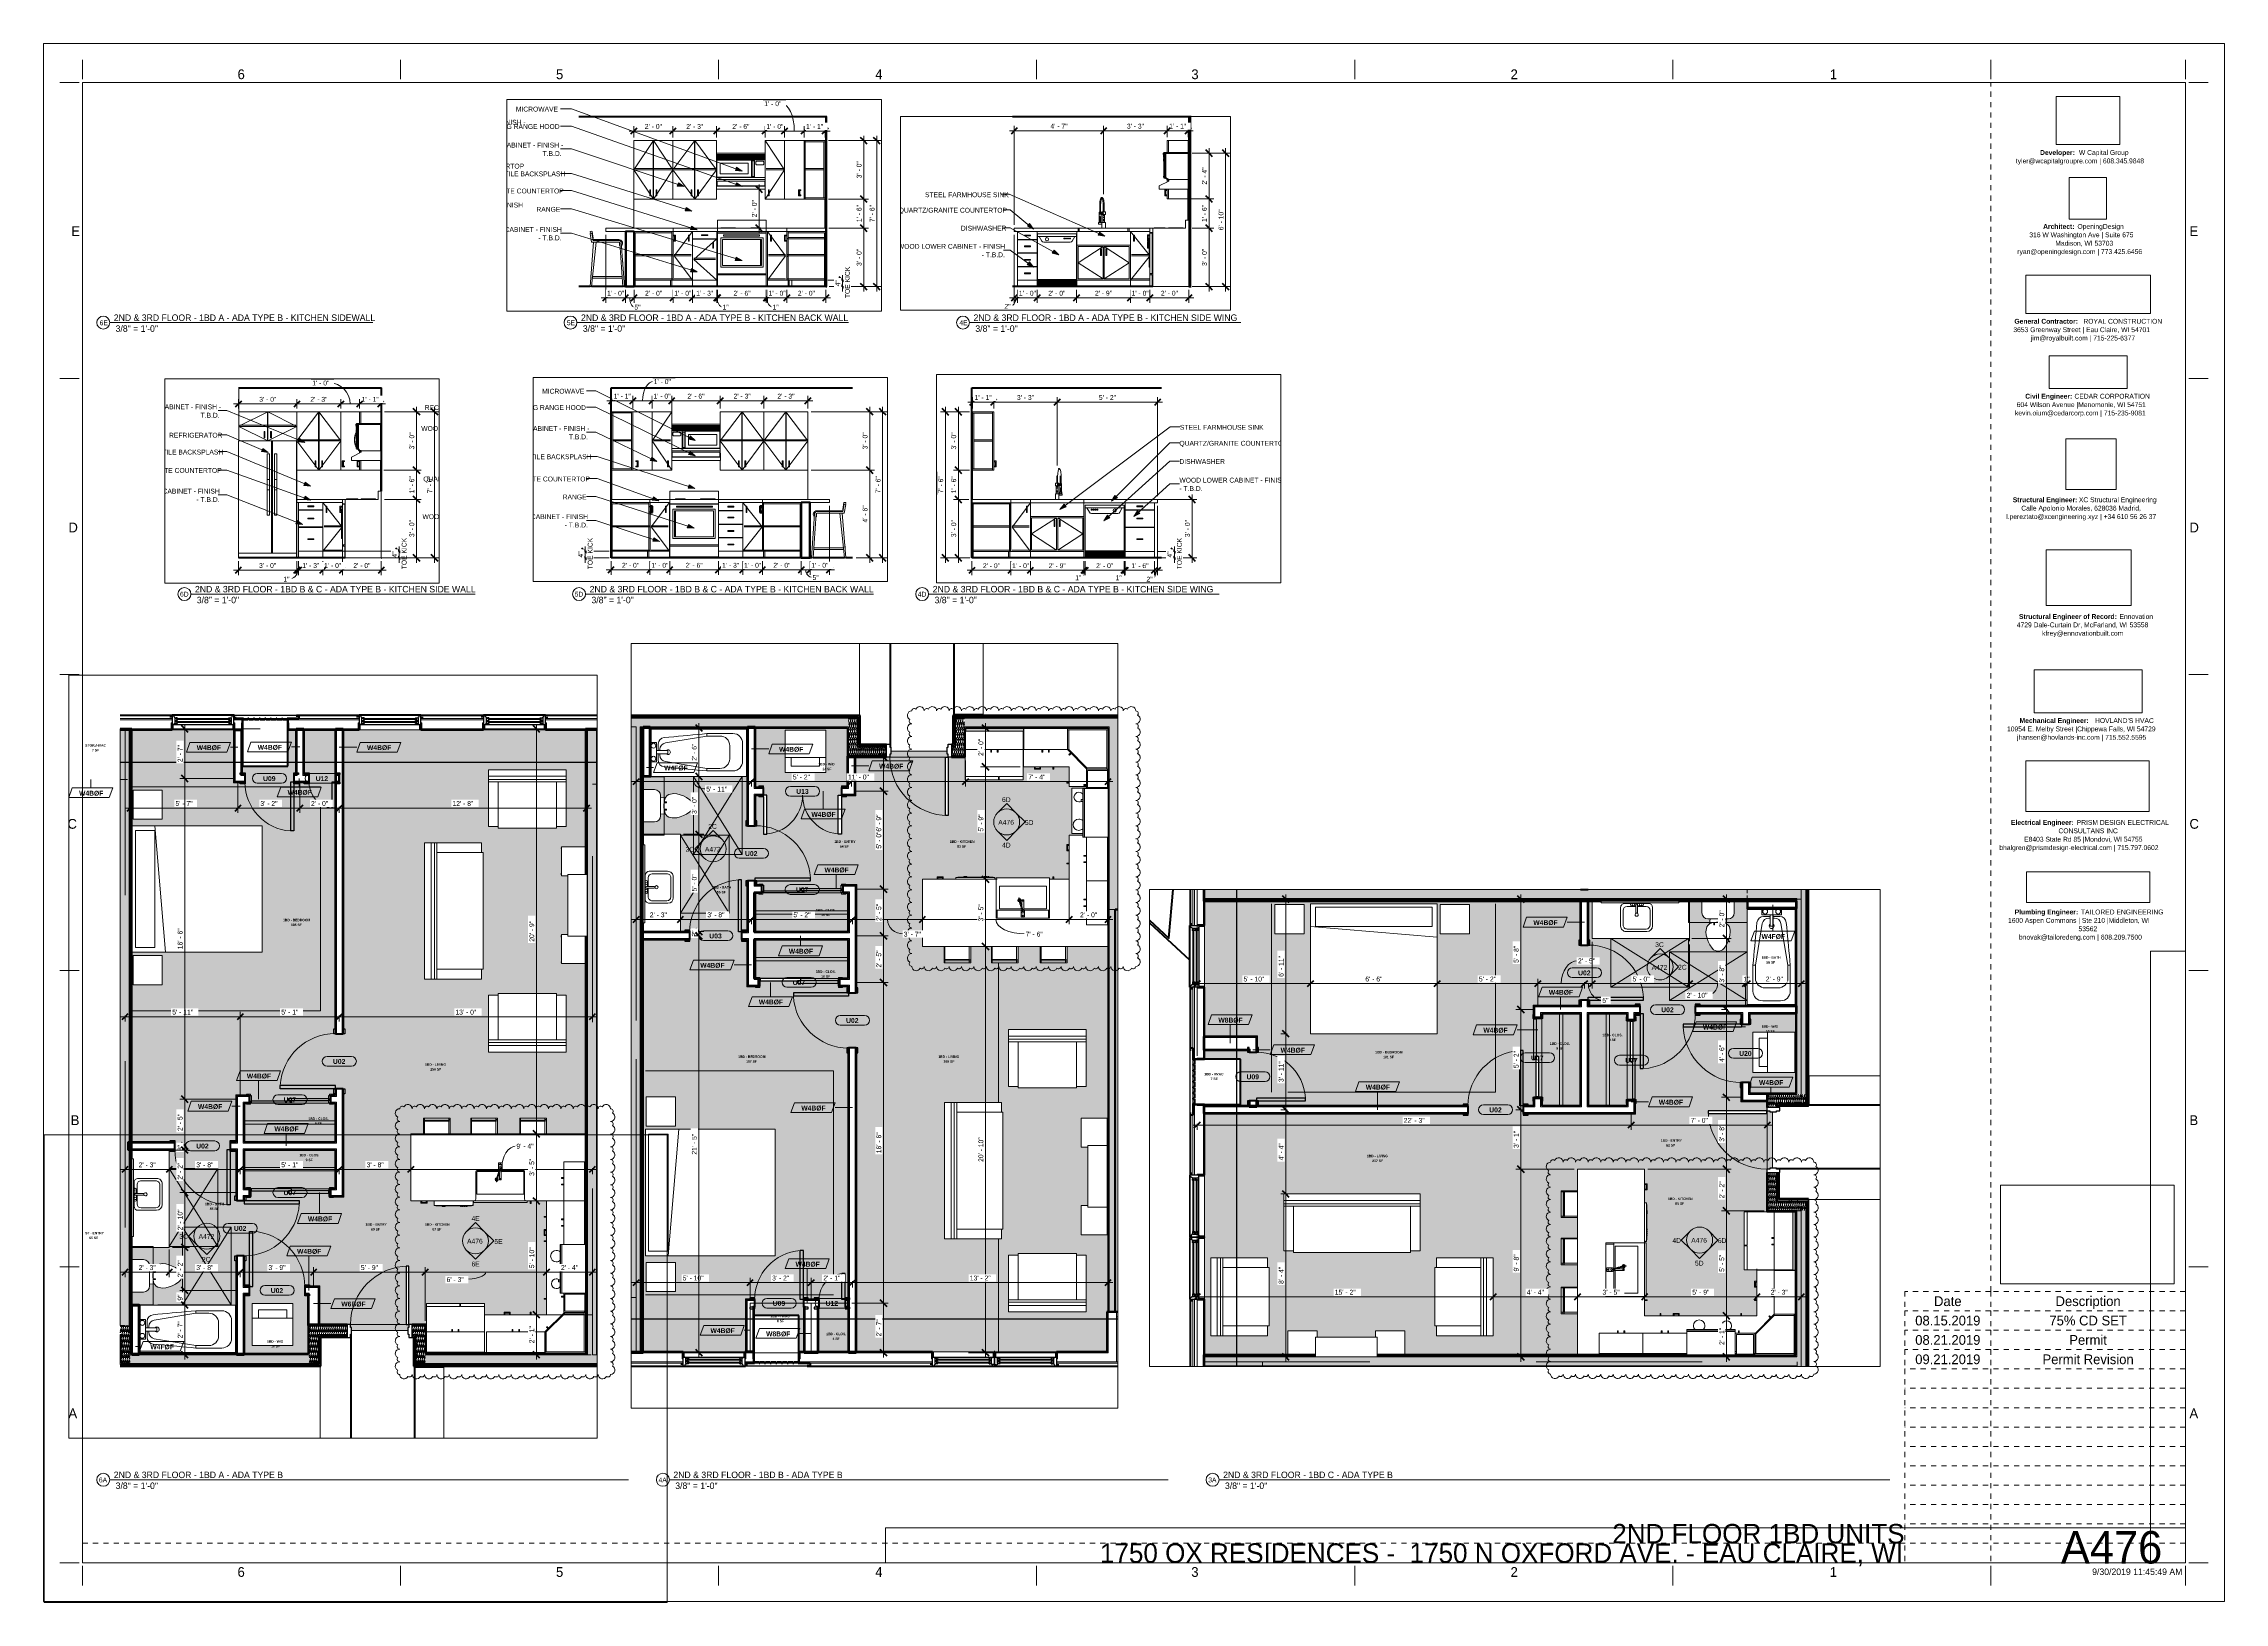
# Paper-space layout 'Layout1' of a CAD drawing. Header units: inches. Extents: x 0 to 42, y 0 to 30.
# The model-space entities are those that its viewports show. They can reach past a viewport. Long polylines and large blocks are cut down to what shows.
import ezdxf

# ---------------------------------------------------------------- set-up
doc = ezdxf.new("R2010")
doc.units = ezdxf.units.IN
doc.header["$MEASUREMENT"] = 0
for name, pattern in [('Center', [1.25, 0.25, -0.1875, 0.625, -0.1875]), ('Dash', [0.25, 0.125, -0.125]), ('Dash 3_32_', [0.1875, 0.09375, -0.09375]), ('Dot 1_32_', [0.03125, 0, -0.03125]), ('Double Dash 3_8_', [1, 0.375, -0.125, 0.125, -0.125, 0.125, -0.125])]:
    doc.linetypes.add(name, pattern=pattern)
for name, color, linetype, lineweight in [('0-2', 10, 'Continuous', 5), ('0-3', 250, 'Continuous', 18), ('0-4', 10, 'Double Dash 3_8_', 30), ('0-5', 130, 'Continuous', 5), ('0-6', 170, 'Continuous', 5), ('0-7', 50, 'Continuous', 9), ('A-ANNO-DIMS', 211, 'Continuous', 9), ('A-ANNO-DIMS-32', 211, 'Continuous', 9), ('A-ANNO-NOTE', 131, 'Continuous', 9), ('A-AREA-IDEN', 2, 'Continuous', 9), ('A-DETL', 90, 'Continuous', 9), ('A-DETL-1', 90, 'Dash 3_32_', 18), ('A-DOOR', 31, 'Continuous', 18), ('A-DOOR-1', 10, 'Continuous', 30), ('A-DOOR-2', 50, 'Continuous', 9), ('A-DOOR-3', 31, 'Continuous', 9), ('A-DOOR-4', 31, 'Continuous', 30), ('A-DOOR-FRAM', 31, 'Continuous', 30), ('A-DOOR-FRAM-1', 10, 'Continuous', 30), ('A-DOOR-IDEN', 31, 'Continuous', 9), ('A-FLOR-1', 7, 'Continuous', 70), ('A-FLOR-2', 250, 'Continuous', 18), ('A-GENM', 5, 'Continuous', 9), ('A-GENM-1', 50, 'Continuous', 9), ('A-GENM-2', 7, 'Continuous', 70), ('A-GENM-HDLN', 13, 'Dash', 9), ('A-GLAZ-1', 10, 'Continuous', 30), ('A-GLAZ-2', 50, 'Continuous', 9), ('A-GLAZ-3', 250, 'Continuous', 18), ('A-GLAZ-4', 7, 'Continuous', 70), ('A-WALL', 113, 'Continuous', 18), ('A-WALL-1', 250, 'Continuous', 18), ('A-WALL-2', 113, 'Continuous', 70), ('A-WALL-3', 113, 'Continuous', 9), ('A-WALL-4', 7, 'Continuous', 70), ('A-WALL-IDEN', 211, 'Continuous', 9), ('A-WALL-PATT-1', 50, 'Continuous', 9), ('A-WALL-PATT-2', 253, 'Continuous', 9), ('A-WALL-PATT-3', 8, 'Continuous', 9), ('C-PROP-LINE-1', 10, 'Double Dash 3_8_', 30), ('C-TOPO-MAJR-1', 130, 'Continuous', 90), ('G-ANNO-REVC', 71, 'Continuous', 20), ('G-ANNO-SCHD', 231, 'Continuous', 9), ('G-ANNO-SYMB', 111, 'Continuous', 9), ('G-ANNO-TEXT', 231, 'Continuous', 9), ('G-ANNO-TTLB', 6, 'Continuous', 9), ('G-ANNO-TTLB-MEDM', 33, 'Continuous', 20), ('I-FURN', 30, 'Continuous', 9), ('I-FURN-HDLN', 30, 'Dash', 9), ('I-WALL', 2, 'Continuous', 18), ('I-WALL-1', 7, 'Continuous', 70), ('I-WALL-2', 250, 'Continuous', 18), ('I-WALL-3', 2, 'Continuous', 70), ('P-SANR-FIXT', 6, 'Continuous', 9), ('Q-CASE', 31, 'Continuous', 9), ('Q-CASE-1', 31, 'Center', 9), ('Q-CASE-2', 31, 'Continuous', 70), ('Q-CASE-3', 31, 'Dash', 9), ('Q-CASE-HDLN', 31, 'Dash', 9), ('Q-SPCQ', 91, 'Continuous', 9), ('S-BEAM-1', 7, 'Continuous', 70)]:
    doc.layers.add(name, color=color, linetype=linetype, lineweight=lineweight)
doc.layers.add('A-AREA-PATT-1', color=255, linetype='Continuous', lineweight=9, transparency=1)
doc.layers.add('G-ANNO-NPLT', color=191, linetype='Continuous', plot=False)
doc.styles.add('Arial_B', font='arialbd.ttf', dxfattribs={"height": 3})
doc.styles.add('Century Gothic', font='ufonts.com_century-gothic.ttf', dxfattribs={"height": 3})
doc.styles.add('Century Gothic_1', font='ufonts.com_century-gothic.ttf', dxfattribs={"height": 0.1875})
doc.styles.add('Century Gothic_2', font='ufonts.com_century-gothic.ttf', dxfattribs={"height": 0.09375})
doc.styles.add('Century Gothic_3', font='ufonts.com_century-gothic.ttf', dxfattribs={"height": 0.125})
doc.styles.add('Century Gothic_4', font='ufonts.com_century-gothic.ttf', dxfattribs={"height": 0.625})
doc.styles.add('Century Gothic_5', font='ufonts.com_century-gothic.ttf', dxfattribs={"height": 0.375})
doc.styles.add('Century Gothic_B', font='GOTHICB.TTF', dxfattribs={"height": 3})
doc.styles.add('Century Gothic_B_1', font='GOTHICB.TTF', dxfattribs={"height": 1.5})
doc.styles.add('Century Gothic_B_2', font='GOTHICB.TTF', dxfattribs={"height": 0.09375})
doc.dimstyles.new('OD_1__HACK', dxfattribs={"dimscale": 12, "dimtxt": 3.132505, "dimasz": 0.333333, "dimexe": 0.25, "dimexo": 0.166667, "dimgap": 0.041667, "dimtad": 1, "dimdec": 0, "dimzin": 3, "dimdsep": 46, "dimlunit": 4, "dimtxsty": 'Century Gothic', "dimblk1": 'OBLIQUE', "dimblk2": 'OBLIQUE', "dimsah": 1, "dimcen": 0.09, "dimdle": 0.25, "dimazin": 0, "dimtfac": 1, "dimtdec": 4, "dimtix": 1, "dimtmove": 0, "dimatfit": 3, "dimfxl": 1, "dimtvp": 1, "dimtfill": 1, "dimfrac": 2, "dimtolj": 1, "dimtzin": 0, "dimarcsym": 2})
doc.dimstyles.new('OD_1__HACK_1', dxfattribs={"dimscale": 12, "dimtxt": 3.132505, "dimasz": 0.333333, "dimexe": 0.25, "dimexo": 0.166667, "dimgap": 0.041667, "dimtad": 1, "dimdec": 0, "dimzin": 3, "dimdsep": 46, "dimlunit": 4, "dimtxsty": 'Century Gothic', "dimblk1": 'OBLIQUE', "dimblk2": 'OBLIQUE', "dimsah": 1, "dimcen": 0.09, "dimdle": 0.25, "dimazin": 0, "dimtfac": 1, "dimtdec": 4, "dimtix": 1, "dimtmove": 1, "dimatfit": 3, "dimfxl": 1, "dimtvp": 1, "dimtfill": 1, "dimfrac": 2, "dimtolj": 1, "dimtzin": 0, "dimarcsym": 2})
doc.dimstyles.new('OD_1__HACK_2', dxfattribs={"dimscale": 12, "dimtxt": 3.132505, "dimasz": 0.333333, "dimexe": 0.25, "dimexo": 0.166667, "dimgap": 0.041667, "dimtad": 1, "dimdec": 0, "dimzin": 3, "dimdsep": 46, "dimlunit": 4, "dimtxsty": 'Century Gothic', "dimblk1": 'OBLIQUE', "dimblk2": 'OBLIQUE', "dimsah": 1, "dimcen": 0.09, "dimdle": 0.25, "dimazin": 0, "dimtfac": 1, "dimtdec": 4, "dimtix": 1, "dimtmove": 0, "dimatfit": 3, "dimfxl": 1, "dimtvp": 1, "dimtfill": 1, "dimfrac": 2, "dimtolj": 1, "dimtzin": 0, "dimarcsym": 2})
doc.dimstyles.new('OD_1__HACK_2_1', dxfattribs={"dimscale": 12, "dimtxt": 3.132505, "dimasz": 0.333333, "dimexe": 0.25, "dimexo": 0.166667, "dimgap": 0.041667, "dimtad": 1, "dimdec": 0, "dimzin": 3, "dimdsep": 46, "dimlunit": 4, "dimtxsty": 'Century Gothic', "dimblk1": 'OBLIQUE', "dimblk2": 'OBLIQUE', "dimsah": 1, "dimcen": 0.09, "dimdle": 0.25, "dimazin": 0, "dimtfac": 1, "dimtdec": 4, "dimtix": 1, "dimtmove": 1, "dimatfit": 3, "dimfxl": 1, "dimtvp": 1, "dimtfill": 1, "dimfrac": 2, "dimtolj": 1, "dimtzin": 0, "dimarcsym": 2})
picture_1 = doc.add_image_def('image1.jpg', size_in_pixel=(1176, 668))
picture_2 = doc.add_image_def('image2.jpg', size_in_pixel=(2440, 1006))
picture_3 = doc.add_image_def('image3.jpg', size_in_pixel=(785, 514))
picture_4 = doc.add_image_def('image4.png', size_in_pixel=(300, 300))
picture_5 = doc.add_image_def('image5.jpg', size_in_pixel=(336, 83))
picture_6 = doc.add_image_def('image6.jpg', size_in_pixel=(278, 110))
picture_7 = doc.add_image_def('image7.jpg', size_in_pixel=(302, 126))
picture_8 = doc.add_image_def('image8.jpg', size_in_pixel=(261, 80))
picture_9 = doc.add_image_def('image9.jpg', size_in_pixel=(344, 261))
picture_10 = doc.add_image_def('image10.jpg', size_in_pixel=(547, 610))
picture_11 = doc.add_image_def('image11.jpg', size_in_pixel=(95, 1663))
picture_12 = doc.add_image_def('image12.jpg', size_in_pixel=(3536, 95))
pattern_1 = [(0, (0, 0), (10.24, 2.56), [0.422, -7.258, 0.422, -7.258, -40.96]), (0, (0, 0), (10.24, 2.56), [-15.36, 0.422, -14.938, 0.422, -7.258, -17.92]), (0, (0, 0), (10.24, 2.56), [-38.4, 0.422, -4.698, 0.422, -12.378]), (120, (3.84, 1.28), (-7.33702503, 7.58810013), [0.422, -7.258, 0.422, -7.258, -40.96]), (120, (3.84, 1.28), (-7.33702503, 7.58810013), [-15.36, 0.422, -14.938, 0.422, -7.258, -17.92]), (120, (3.84, 1.28), (-7.33702503, 7.58810013), [-38.4, 0.422, -4.698, 0.422, -12.378]), (240, (5.12, 6.4), (-2.90297497, -10.14810013), [0.422, -7.258, 0.422, -7.258, -40.96]), (240, (5.12, 6.4), (-2.90297497, -10.14810013), [-15.36, 0.422, -14.938, 0.422, -7.258, -17.92]), (240, (5.12, 6.4), (-2.90297497, -10.14810013), [-38.4, 0.422, -4.698, 0.422, -12.378])]
pattern_2 = [(161.57, (0.16, 0.16), (-1.279773737, -0.000426766), [0, -9.107, 1.011, 0]), (18.43, (-0.16, 0.16), (-1.279773737, 0.000426766), [0, -9.107, 1.011, 0]), (108.43, (0.16, 0.16), (0.639452382, -3.199964008), [3.035, -7.083]), (71.57, (-0.16, 0.16), (0.639452382, 3.199964008), [3.035, -7.083])]
pattern_3 = [(45, (0, 0), (-3.1678384, 3.1678384), []), (45, (0, 4.8), (-3.1678384, 3.1678384), [])]

psp = doc.layouts.get("Layout1")

# ---------------------------------------------------------------- texts
at = {"layer": 'G-ANNO-SCHD', "color": 147, "char_height": 0.1875, "attachment_point": 2, "line_spacing_factor": 0.984502, "style": 'Century Gothic_1'}
for s, insert, width in [('Date', (36.663, 5.893), 0.73997), ('Description', (39.365, 5.893), 1.66316), ('08.15.2019', (36.663, 5.52), 1.54101), ('75% CD SET', (39.365, 5.52), 1.67726), ('08.21.2019', (36.663, 5.147), 1.54101), ('Permit', (39.365, 5.147), 0.9279), ('09.21.2019', (36.663, 4.774), 1.54101), ('Permit Revision', (39.365, 4.774), 2.20581)]:
    psp.add_mtext(s, dxfattribs=dict(at, insert=insert, width=width))
at = {"layer": 'G-ANNO-TTLB', "attachment_point": 1}
for s, insert, char_height, width, style in [('2ND & 3RD FLOOR - 1BD A - ADA TYPE B - KITCHEN SIDEWALL', (1.341, 24.799), 0.125, 6.08841, 'Century Gothic_3'), ('2ND & 3RD FLOOR - 1BD A - ADA TYPE B - KITCHEN BACK WALL', (10.339, 24.799), 0.125, 6.28409, 'Century Gothic_3'), ('2ND & 3RD FLOOR - 1BD A - ADA TYPE B - KITCHEN SIDE WING', (17.899, 24.799), 0.125, 6.19887, 'Century Gothic_3'), ('6E', (1.068, 24.685), 0.0937, 0.17359, 'Century Gothic_2'), (' 3/8" = 1\'-0"', (1.33, 24.589), 0.125, 1.111, 'Century Gothic_3'), ('5E', (10.067, 24.685), 0.0937, 0.17359, 'Century Gothic_2'), (' 3/8" = 1\'-0"', (10.329, 24.589), 0.125, 1.111, 'Century Gothic_3'), ('4E', (17.626, 24.685), 0.0937, 0.17359, 'Century Gothic_2'), (' 3/8" = 1\'-0"', (17.888, 24.589), 0.125, 1.111, 'Century Gothic_3'), ('6D', (2.617, 19.459), 0.0937, 0.20831, 'Century Gothic_2'), ('2ND & 3RD FLOOR - 1BD B & C - ADA TYPE B - KITCHEN SIDE WALL', (2.904, 19.572), 0.125, 6.57131, 'Century Gothic_3'), (' 3/8" = 1\'-0"', (2.893, 19.363), 0.125, 1.111, 'Century Gothic_3'), ('5D', (10.218, 19.459), 0.0937, 0.20831, 'Century Gothic_2'), ('2ND & 3RD FLOOR - 1BD B & C - ADA TYPE B - KITCHEN BACK WALL', (10.505, 19.572), 0.125, 6.70703, 'Century Gothic_3'), (' 3/8" = 1\'-0"', (10.494, 19.363), 0.125, 1.111, 'Century Gothic_3'), ('4D', (16.826, 19.459), 0.0937, 0.20831, 'Century Gothic_2'), ('2ND & 3RD FLOOR - 1BD B & C - ADA TYPE B - KITCHEN SIDE WING', (17.113, 19.572), 0.125, 6.62181, 'Century Gothic_3'), (' 3/8" = 1\'-0"', (17.102, 19.363), 0.125, 1.111, 'Century Gothic_3'), ('6A', (1.055, 2.404), 0.0937, 0.20516, 'Century Gothic_2'), ('2ND & 3RD FLOOR - 1BD A - ADA TYPE B', (1.341, 2.518), 0.125, 4.00844, 'Century Gothic_3'), (' 3/8" = 1\'-0"', (1.33, 2.308), 0.125, 1.111, 'Century Gothic_3'), ('4A', (11.833, 2.404), 0.0937, 0.20516, 'Century Gothic_2'), ('2ND & 3RD FLOOR - 1BD B - ADA TYPE B', (12.118, 2.518), 0.125, 3.98003, 'Century Gothic_3'), (' 3/8" = 1\'-0"', (12.108, 2.308), 0.125, 1.111, 'Century Gothic_3'), ('3A', (22.42, 2.404), 0.0937, 0.20516, 'Century Gothic_2'), ('2ND & 3RD FLOOR - 1BD C - ADA TYPE B', (22.706, 2.518), 0.125, 4.03053, 'Century Gothic_3'), (' 3/8" = 1\'-0"', (22.695, 2.308), 0.125, 1.111, 'Century Gothic_3'), ('2ND FLOOR 1BD UNITS', (30.201, 1.51), 0.375, 6.66284, 'Century Gothic_5'), ('1750 OX RESIDENCES -  1750 N OXFORD AVE. - EAU CLAIRE, WI', (20.334, 1.136), 0.375, 18.62187, 'Century Gothic_5')]:
    psp.add_mtext(s, dxfattribs=dict(at, insert=insert, char_height=char_height, width=width, style=style))

msp = doc.modelspace()

# ---------------------------------------------------------------- texts
at = {"layer": 'A-ANNO-NOTE', "char_height": 3, "width": 57.368, "attachment_point": 1, "style": 'Century Gothic'}
for insert in [(5322.956, 217.927), (3353.583, 194.105)]:
    msp.add_mtext('STEEL FARMHOUSE SINK', dxfattribs=dict(at, insert=insert))
at = {"layer": 'A-AREA-IDEN', "char_height": 1.5, "attachment_point": 1, "style": 'Century Gothic_B_1'}
for s, insert, width in [('STOR./HVAC', (3584.586, 10833.68), 14.544), ('7 SF', (3588.75, 10830.719), 4.444), ('1BD - W/D', (4322.525, 10757.541), 11.918), ('10 SF', (4325.063, 10754.579), 5.757), ('1BD - CLOS.', (4224.457, 10752.249), 13.837), ('9 SF', (4228.331, 10749.287), 4.444), ('1BD - CLOS.', (4192.016, 10746.956), 13.837), ('9 SF', (4195.89, 10743.995), 4.444), ('1BD - BEDROOM', (4084.373, 10741.664), 18.887), ('181 SF', (4089.249, 10738.702), 7.07), ('1BD - HVAC', (3979.009, 10728.201), 13.938), ('1BD - BEDROOM', (3706.504, 10726.112), 18.887), ('7 SF', (3982.927, 10725.239), 4.444), ('195 SF', (3711.38, 10723.151), 7.07), ('1BD - LIVING', (4079.267, 10677.714), 14.948), ('237 SF', (4082.517, 10674.752), 7.07), ('1BD - LIVING', (3794.006, 10637.087), 14.948), ('258 SF', (3797.256, 10634.125), 7.07), ('1BD - CLOS.', (3722.177, 10603.702), 13.837), ('9 SF', (3726.051, 10600.741), 4.444), ('1BD - CLOS.', (3716.568, 10581.247), 13.837), ('1BD - ENTRY', (3757.372, 10538.516), 13.837), ('1BD - KITCHEN', (3794.006, 10538.516), 16.665), ('60 SF', (3760.704, 10535.554), 5.757), ('87 SF', (3798.504, 10535.554), 5.757), ('ST - ENTRY', (3584.574, 10533.219), 11.615), ('65 SF', (3586.993, 10530.257), 5.757), ('1BD - W/D', (3696.589, 10466.454), 11.918), ('10 SF', (3699.128, 10463.493), 5.757), ('1BD - KITCHEN', (4621.975, 10304.111), 16.665), ('64 SF', (4554.108, 10301.149), 5.757), ('83 SF', (4626.473, 10301.149), 5.757), ('1BD - BATH', (4475.505, 10275.942), 12.726), ('55 SF', (4478.378, 10272.98), 5.757), ('1BD - CLOS.', (4539.274, 10223.985), 13.837), ('10 SF', (4542.606, 10221.023), 5.757), ('1BD - BEDROOM', (4491.472, 10171.602), 18.887), ('1BD - LIVING', (4614.827, 10171.602), 14.948), ('197 SF', (4496.348, 10168.64), 7.07), ('269 SF', (4618.078, 10168.64), 7.07), ('1BD - HVAC', (4511.464, 10011.726), 13.938), ('6 SF', (4515.382, 10008.764), 4.444), ('1BD - CLOS.', (4545.727, 10000.765), 13.837), ('4 SF', (4549.601, 9997.804), 4.444)]:
    msp.add_mtext(s, dxfattribs=dict(at, insert=insert, width=width))
at = {"layer": 'A-DOOR-IDEN', "char_height": 3, "width": 9.393, "attachment_point": 1, "style": 'Arial_B'}
for s, insert in [('U02', (4260.648, 10768.569)), ('U07', (4238.398, 10737.376)), ('U09', (4005.073, 10727.251)), ('U02', (3652.962, 10587.594)), ('U07', (3706.849, 10558.844)), ('U02', (3676.212, 10536.844)), ('U13', (4527.248, 10335.794)), ('U02', (4495.681, 10297.494)), ('U07', (4527.068, 10275.244)), ('U03', (4473.681, 10246.744)), ('U07', (4525.068, 10217.994))]:
    msp.add_mtext(s, dxfattribs=dict(at, insert=insert))
at = {"layer": 'A-WALL-IDEN', "char_height": 3, "attachment_point": 1, "style": 'Century Gothic_B'}
for s, insert, width in [('W4BØF', (3690.89, 10833.241), 17.372), ('W4BØF', (3758.243, 10833.092), 17.372), ('W4BØF', (3580.798, 10805.012), 17.372), ('W8BØF', (3987.712, 10762.172), 17.372), ('W4BØF', (4151.032, 10755.949), 17.372), ('W4BØF', (4320.932, 10723.697), 17.372), ('W4BØF', (4078.545, 10720.94), 17.372), ('W4BØF', (3701.154, 10598.158), 17.372), ('W4BØF', (3721.828, 10542.712), 17.372), ('W4BØF', (3715.145, 10522.702), 17.372), ('W4FØF', (3624.726, 10463.881), 16.766), ('W4BØF', (4516.686, 10361.762), 17.372), ('W4FØF', (4445.881, 10350.257), 16.766), ('W4BØF', (4536.585, 10321.634), 17.372), ('W4BØF', (4544.657, 10287.416), 17.372), ('W4BØF', (4522.683, 10237.321), 17.372), ('W4BØF', (4504.178, 10206.058), 17.372), ('W4BØF', (4530.382, 10140.697), 17.372), ('W4BØF', (4526.815, 10044.502), 17.372), ('W4BØF', (4474.411, 10003.541), 17.372), ('W8BØF', (4508.694, 10001.568), 17.372)]:
    msp.add_mtext(s, dxfattribs=dict(at, insert=insert, width=width))
at = {"layer": 'G-ANNO-SYMB', "char_height": 3, "attachment_point": 1, "style": 'Century Gothic'}
for s, insert, width in [('3C', (4256.92, 10808.706), 6.969), ('A472', (4254.738, 10794.633), 12.221), ('2C', (4271.014, 10794.768), 6.969), ('4D', (4267.496, 10626.356), 6.666), ('A476', (4279.127, 10626.49), 12.221), ('6D', (4295.528, 10626.356), 6.666), ('5D', (4281.435, 10612.417), 6.666), ('4E', (3822.667, 10542.929), 5.555), ('3C', (3642.551, 10531.88), 6.969), ('A472', (3654.457, 10531.895), 12.221), ('A476', (3819.906, 10528.97), 12.221), ('5E', (3836.761, 10528.835), 5.555), ('2C', (3656.49, 10517.787), 6.969), ('6E', (3822.667, 10514.897), 5.555), ('6D', (4654.085, 10330.744), 6.666), ('A476', (4651.777, 10316.785), 12.221), ('5D', (4668.179, 10316.651), 6.666), ('2C', (4473.017, 10314.242), 6.969), ('4D', (4654.085, 10302.712), 6.666), ('3C', (4459.078, 10300.148), 6.969), ('A472', (4470.984, 10300.133), 12.221)]:
    msp.add_mtext(s, dxfattribs=dict(at, insert=insert, width=width))
at = {"layer": 'G-ANNO-TEXT', "char_height": 3, "attachment_point": 1, "style": 'Century Gothic'}
for s, insert, width in [('MICROWAVE', (3092.794, 246.901), 33.229), ('MICROWAVE', (4938.898, 240.12), 33.229), ('WOOD UPPER CABINET - FINISH -', (3031.154, 238.797), 79.891), ('RECIRCULATING RANGE HOOD', (3056.46, 236.171), 77.265), ('WOOD UPPER CABINET - FINISH -', (4709.396, 230.505), 79.891), ('T.B.D.', (4764.396, 225.338), 13.231), ('WOOD UPPER CABINET - FINISH -', (3054.293, 224.726), 79.891), ('T.B.D.', (3109.293, 219.56), 13.231), ('REFRIGERATOR', (4744.974, 213.027), 36.764), ('QUARTZ/GRANITE COUNTERTOP', (3031.154, 211.748), 78.376), ('T.B.D.', (4955.397, 211.996), 13.231), ('QUARTZ/GRANITE COUNTERTOP', (5322.633, 208.092), 78.376), ('TILE BACKSPLASH', (3085.701, 206.969), 41.814), ('TILE BACKSPLASH', (4740.804, 202.653), 41.814), ('TILE BACKSPLASH', (4931.805, 199.77), 41.814), ('QUARTZ/GRANITE COUNTERTOP', (3055.54, 196.448), 78.376), ('DISHWASHER', (5322.633, 196.869), 31.916), ('QUARTZ/GRANITE COUNTERTOP', (4710.643, 191.349), 78.376), ('WOOD LOWER CABINET - FINISH', (3031.154, 187.777), 78.982), ('WOOD LOWER CABINET - FINISH', (5322.633, 185.37), 78.982), ('RANGE', (3105.455, 185.144), 17.877), ('QUARTZ/GRANITE COUNTERTOP', (3337.374, 184.563), 78.376), ('- T.B.D.', (5322.633, 180.204), 16.362), ('WOOD LOWER CABINET - FINISH', (4710.139, 178.57), 78.982), ('RANGE', (4951.559, 174.96), 17.877), ('DISHWASHER', (3375.711, 173.497), 31.916), ('- T.B.D.', (4761.806, 173.403), 16.362), ('WOOD LOWER CABINET - FINISH', (3055.036, 172.726), 78.982), ('- T.B.D.', (3106.703, 167.56), 16.362), ('WOOD LOWER CABINET - FINISH', (3336.87, 162.287), 78.982), ('- T.B.D.', (4952.807, 157.68), 16.362)]:
    msp.add_mtext(s, dxfattribs=dict(at, insert=insert, width=width))

# ---------------------------------------------------------------- blocks, each defined once
blk = doc.blocks.new('OD Title Block - 30x42 - CDs - one-1998340-2ND FLOOR 1BD UNITS')
at = {"layer": 'G-ANNO-TTLB'}
for p, q in [((-0.01, 30.014), (41.99, 30.014)), ((-0.01, 0.014), (-0.01, 30.014)), ((41.99, 0.014), (41.99, 30.014)), ((-0.01, 0.014), (41.99, 0.014))]:
    blk.add_line(p, q, dxfattribs=at)
at = {"layer": 'G-ANNO-TTLB', "linetype": 'Dot 1_32_', "lineweight": 13}
for p, q in [((37.49, 5.989), (37.49, 29.264)), ((0.74, 1.137), (35.905, 1.137))]:
    blk.add_line(p, q, dxfattribs=at)
at = {"layer": 'G-ANNO-TTLB-MEDM'}
for p, q in [((0.74, 29.326), (0.74, 29.701)), ((6.865, 29.326), (6.865, 29.701)), ((12.99, 29.326), (12.99, 29.701)), ((19.115, 29.326), (19.115, 29.701)), ((25.24, 29.326), (25.24, 29.701)), ((31.365, 29.326), (31.365, 29.701)), ((37.49, 29.326), (37.49, 29.701)), ((41.24, 29.326), (41.24, 29.701)), ((0.677, 29.264), (0.302, 29.264)), ((0.74, 29.264), (41.24, 29.264)), ((0.74, 29.264), (0.74, 0.764)), ((41.24, 29.264), (41.24, 0.764)), ((41.302, 29.264), (41.677, 29.264)), ((0.677, 23.564), (0.302, 23.564)), ((41.302, 23.564), (41.677, 23.564)), ((0.677, 17.864), (0.302, 17.864)), ((41.302, 17.864), (41.677, 17.864)), ((0.677, 12.164), (0.302, 12.164)), ((41.302, 12.164), (41.677, 12.164)), ((0.677, 6.464), (0.302, 6.464)), ((41.302, 6.464), (41.677, 6.464)), ((0.677, 0.764), (0.302, 0.764)), ((0.74, 0.764), (41.24, 0.764)), ((0.74, 0.701), (0.74, 0.326)), ((6.865, 0.701), (6.865, 0.326)), ((12.99, 0.701), (12.99, 0.326)), ((19.115, 0.701), (19.115, 0.326)), ((25.24, 0.701), (25.24, 0.326)), ((31.365, 0.701), (31.365, 0.326)), ((37.49, 0.701), (37.49, 0.326)), ((41.24, 0.701), (41.24, 0.326)), ((41.302, 0.764), (41.677, 0.764))]:
    blk.add_line(p, q, dxfattribs=at)
at = {"layer": 'G-ANNO-TTLB', "attachment_point": 1}
for s, insert, char_height, width, style in [('6', (3.725, 29.517), 0.188, 0.17675, 'Century Gothic_1'), ('5', (9.858, 29.517), 0.188, 0.17675, 'Century Gothic_1'), ('4', (16.007, 29.517), 0.188, 0.17675, 'Century Gothic_1'), ('3', (22.094, 29.517), 0.188, 0.17675, 'Century Gothic_1'), ('2', (28.242, 29.517), 0.188, 0.17675, 'Century Gothic_1'), ('1', (34.391, 29.517), 0.188, 0.17675, 'Century Gothic_1'), ('tyler@wcapitalgroupre.com | 608.345.9848', (37.974, 27.802), 0.09375, 3.36141, 'Century Gothic_2'), ('Developer: ', (38.44, 27.964), 0.09375, 0.90584, 'Century Gothic_B_2'), ('W Capital Group', (39.188, 27.964), 0.09375, 1.32878, 'Century Gothic_2'), ('E', (0.523, 26.497), 0.188, 0.17044, 'Century Gothic_1'), ('Architect: ', (38.499, 26.54), 0.09375, 0.80169, 'Century Gothic_B_2'), ('OpeningDesign', (39.16, 26.54), 0.09375, 1.212, 'Century Gothic_2'), ('E', (41.317, 26.497), 0.188, 0.17044, 'Century Gothic_1'), ('ryan@openingdesign.com | 773.425.6456', (38.002, 26.056), 0.09375, 3.21937, 'Century Gothic_2'), ('316 W Washington Ave | Suite 675', (38.233, 26.379), 0.09375, 2.65756, 'Century Gothic_2'), ('Madison, WI 53703', (38.733, 26.217), 0.09375, 1.44556, 'Century Gothic_2'), ('3653 Greenway Street | Eau Claire, WI 54701', (37.925, 24.552), 0.09375, 3.4845, 'Century Gothic_2'), ('General Contractor: ', (37.946, 24.714), 0.09375, 1.60969, 'Century Gothic_B_2'), ('jim@royalbuilt.com | 715-225-6377', (38.263, 24.391), 0.09375, 2.66387, 'Century Gothic_2'), ('ROYAL CONSTRUCTION', (39.274, 24.714), 0.09375, 1.82116, 'Century Gothic_2'), ('604 Wilson Avenue |Menomonie, WI 54751', (37.99, 23.109), 0.09375, 3.32669, 'Century Gothic_2'), ('Civil Engineer: ', (38.154, 23.271), 0.09375, 1.14888, 'Century Gothic_B_2'), ('CEDAR CORPORATION', (39.102, 23.271), 0.09375, 1.78012, 'Century Gothic_2'), ('kevin.oium@cedarcorp.com | 715-235-9081', (37.956, 22.948), 0.09375, 3.40559, 'Century Gothic_2'), ('Structural Engineer: ', (37.914, 21.277), 0.09375, 1.54341, 'Century Gothic_B_2'), ('Calle Apolonio Morales, 628036 Madrid, ', (38.078, 21.116), 0.09375, 3.15309, 'Century Gothic_2'), ('XC Structural Engineering', (39.188, 21.277), 0.09375, 1.96319, 'Century Gothic_2'), ('D', (0.468, 20.791), 0.188, 0.23672, 'Century Gothic_1'), ('l.pereztato@xcengineering.xyz | +34 610 56 26 37', (37.787, 20.954), 0.09375, 3.81591, 'Century Gothic_2'), ('D', (41.317, 20.791), 0.188, 0.23672, 'Century Gothic_1'), ('Structural Engineer of Record: ', (38.034, 19.03), 0.09375, 2.34509, 'Century Gothic_B_2'), ('Ennovation', (39.969, 19.03), 0.0937, 0.87428, 'Century Gothic_2'), ('4729 Dale-Curtain Dr, McFarland, WI 53558', (37.992, 18.869), 0.09375, 3.32037, 'Century Gothic_2'), ('kfrey@ennovationbuilt.com', (38.479, 18.707), 0.09375, 2.13994, 'Century Gothic_2'), ('10954 E. Melby Street |Chippewa Falls, WI 54729', (37.803, 16.865), 0.09375, 3.77487, 'Century Gothic_2'), ('Mechanical Engineer: ', (38.045, 17.026), 0.09375, 1.76119, 'Century Gothic_B_2'), ("HOVLAND'S HVAC", (39.498, 17.026), 0.09375, 1.42663, 'Century Gothic_2'), ('jhansen@hovlands-inc.com | 715.552.5595', (37.996, 16.704), 0.09375, 3.31091, 'Century Gothic_2'), ('C', (0.45, 15.084), 0.188, 0.25881, 'Century Gothic_1'), ('Electrical Engineer: ', (37.88, 15.064), 0.09375, 1.53394, 'Century Gothic_B_2'), ('E8403 State Rd 85 |Mondovi, WI 54755', (38.133, 14.741), 0.09375, 2.9795, 'Century Gothic_2'), ('CONSULTANS INC', (38.794, 14.903), 0.09375, 1.37613, 'Century Gothic_2'), ('PRISM DESIGN ELECTRICAL ', (39.146, 15.064), 0.09375, 2.09891, 'Century Gothic_2'), ('C', (41.317, 15.084), 0.188, 0.25881, 'Century Gothic_1'), ('bhalgren@prismdesign-electrical.com | 715.797.0602', (37.656, 14.58), 0.09375, 4.13469, 'Century Gothic_2'), ('1600 Aspen Commons | Ste 210 |Middleton, WI ', (37.823, 13.178), 0.09375, 3.77172, 'Century Gothic_2'), ('Plumbing Engineer: ', (37.951, 13.34), 0.09375, 1.54656, 'Century Gothic_B_2'), ('TAILORED ENGINEERING', (39.227, 13.34), 0.09375, 1.87166, 'Century Gothic_2'), ('bnovak@tailoredeng.com | 608.209.7500', (38.034, 12.856), 0.09375, 3.21622, 'Century Gothic_2'), ('53562', (39.18, 13.017), 0.0937, 0.44188, 'Century Gothic_2'), ('B', (0.512, 9.378), 0.188, 0.18306, 'Century Gothic_1'), ('B', (41.317, 9.378), 0.188, 0.18306, 'Century Gothic_1'), ('A', (0.468, 3.734), 0.188, 0.23672, 'Century Gothic_1'), ('A', (41.317, 3.734), 0.188, 0.23672, 'Century Gothic_1'), ('6', (3.724, 0.679), 0.188, 0.17675, 'Century Gothic_1'), ('5', (9.858, 0.679), 0.188, 0.17675, 'Century Gothic_1'), ('4', (16.007, 0.679), 0.188, 0.17675, 'Century Gothic_1'), ('3', (22.093, 0.679), 0.188, 0.17675, 'Century Gothic_1'), ('2', (28.242, 0.679), 0.188, 0.17675, 'Century Gothic_1'), ('1', (34.39, 0.679), 0.188, 0.17675, 'Century Gothic_1')]:
    blk.add_mtext(s, dxfattribs=dict(at, insert=insert, char_height=char_height, width=width, style=style))
at = {"layer": 'G-ANNO-TTLB'}
image = blk.add_image(picture_9, insert=(38.752, 28.068), size_in_units=(1.226, 0.93), dxfattribs=at)
image.dxf.flags = 7
image = blk.add_image(picture_10, insert=(38.999, 26.632), size_in_units=(0.719, 0.802), rotation=0, dxfattribs=at)
image.dxf.flags = 7
image = blk.add_image(picture_8, insert=(38.163, 24.818), size_in_units=(2.404, 0.737), dxfattribs=at)
image.dxf.flags = 7
image = blk.add_image(picture_7, insert=(38.612, 23.375), size_in_units=(1.506, 0.628), dxfattribs=at)
image.dxf.flags = 7
image = blk.add_image(picture_4, insert=(38.938, 21.431), size_in_units=(0.97, 0.97), dxfattribs=at)
image.dxf.flags = 7
image = blk.add_image(picture_3, insert=(38.558, 19.194), size_in_units=(1.638, 1.072), dxfattribs=at)
image.dxf.flags = 7
image = blk.add_image(picture_6, insert=(38.326, 17.131), size_in_units=(2.077, 0.822), dxfattribs=at)
image.dxf.flags = 7
image = blk.add_image(picture_2, insert=(38.167, 15.226), size_in_units=(2.376, 0.98), dxfattribs=at)
image.dxf.flags = 7
image = blk.add_image(picture_5, insert=(38.179, 13.479), size_in_units=(2.372, 0.586), dxfattribs=at)
image.dxf.flags = 7
image = blk.add_image(picture_11, insert=(40.567, 0.764), size_in_units=(0.673, 11.775), dxfattribs=at)
image.dxf.flags = 7
image = blk.add_image(picture_1, insert=(37.679, 6.133), size_in_units=(3.341, 1.898), dxfattribs=at)
image.dxf.flags = 7
image = blk.add_image(picture_12, insert=(16.203, 0.764), size_in_units=(25.037, 0.673), dxfattribs=at)
image.dxf.flags = 7
blk = doc.blocks.new('Viewport - All On-568496-2ND FLOOR 1BD UNITS')
at = {"layer": 'G-ANNO-TTLB'}
for start, end in [(360, 180), (180, 360)]:
    blk.add_arc((-0.125, 0), 0.125, start, end, dxfattribs=at)
blk = doc.blocks.new('Family - ___-3000675-2ND FLOOR 1BD UNITS')
at = {"layer": 'G-ANNO-REVC'}
for centre, radius, start, end in [((6.847, 9.42), 0.0853, 90, 244.7912), ((6.847, 9.176), 0.0853, 90, 244.7912), ((6.847, 9.31), 0.0487, 138.1897, 270), ((6.895, 9.505), 0.0478, 48.1897, 180), ((7.003, 9.505), 0.0836, 0, 154.7912), ((7.134, 9.505), 0.0478, 48.1897, 180), ((7.241, 9.505), 0.0836, 0, 154.7912), ((7.373, 9.505), 0.0478, 48.1897, 180), ((7.48, 9.505), 0.0836, 0, 154.7912), ((7.612, 9.505), 0.0478, 48.1897, 180), ((7.719, 9.505), 0.0836, 0, 154.7912), ((7.85, 9.505), 0.0478, 48.1897, 180), ((7.958, 9.505), 0.0836, 0, 154.7912), ((8.089, 9.505), 0.0478, 48.1897, 180), ((8.197, 9.505), 0.0836, 0, 154.7912), ((8.328, 9.505), 0.0478, 48.1897, 180), ((8.436, 9.505), 0.0836, 0, 154.7912), ((8.567, 9.505), 0.0478, 48.1897, 180), ((8.674, 9.505), 0.0836, 0, 154.7912), ((8.806, 9.505), 0.0478, 48.1897, 180), ((8.913, 9.505), 0.0836, 0, 154.7912), ((9.045, 9.505), 0.0478, 48.1897, 180), ((9.152, 9.505), 0.0836, 0, 154.7912), ((9.283, 9.505), 0.0478, 48.1897, 180), ((9.391, 9.505), 0.0836, 0, 154.7912), ((9.522, 9.505), 0.0478, 48.1897, 180), ((9.63, 9.505), 0.0836, 0, 154.7912), ((9.761, 9.505), 0.0478, 48.1897, 180), ((9.869, 9.505), 0.0836, 0, 154.7912), ((10, 9.505), 0.0478, 48.1897, 180), ((10.107, 9.505), 0.0836, 0, 154.7912), ((10.239, 9.505), 0.0478, 48.1897, 180), ((10.346, 9.505), 0.0836, 0, 154.7912), ((10.478, 9.505), 0.0478, 48.1897, 180), ((10.585, 9.505), 0.0836, 0, 154.7912), ((10.716, 9.505), 0.0478, 48.1897, 180), ((10.824, 9.505), 0.0836, 0, 154.7912), ((10.908, 9.456), 0.0487, 318.1897, 90), ((10.908, 9.346), 0.0853, 270, 64.7912), ((10.908, 9.212), 0.0487, 318.1897, 90), ((6.847, 8.932), 0.0853, 90, 244.7912), ((6.847, 9.066), 0.0487, 138.1897, 270), ((6.847, 8.823), 0.0487, 138.1897, 270), ((10.908, 9.103), 0.0853, 270, 64.7912), ((10.908, 8.969), 0.0487, 318.1897, 90), ((10.908, 8.859), 0.0853, 270, 64.7912), ((6.847, 8.689), 0.0853, 90, 244.7912), ((6.847, 8.445), 0.0853, 90, 244.7912), ((6.847, 8.579), 0.0487, 138.1897, 270), ((10.908, 8.725), 0.0487, 318.1897, 90), ((10.908, 8.615), 0.0853, 270, 64.7912), ((10.908, 8.481), 0.0487, 318.1897, 90), ((10.908, 8.372), 0.0853, 270, 64.7912), ((6.847, 8.201), 0.0853, 90, 244.7912), ((6.847, 7.958), 0.0853, 90, 244.7912), ((6.847, 8.335), 0.0487, 138.1897, 270), ((6.847, 8.092), 0.0487, 138.1897, 270), ((10.908, 8.238), 0.0487, 318.1897, 90), ((10.908, 8.128), 0.0853, 270, 64.7912), ((10.908, 7.994), 0.0487, 318.1897, 90), ((6.847, 7.714), 0.0853, 90, 244.7912), ((6.847, 7.848), 0.0487, 138.1897, 270), ((6.847, 7.604), 0.0487, 138.1897, 270), ((10.908, 7.884), 0.0853, 270, 64.7912), ((10.908, 7.75), 0.0487, 318.1897, 90), ((10.908, 7.641), 0.0853, 270, 64.7912), ((6.847, 7.47), 0.0853, 90, 244.7912), ((6.847, 7.226), 0.0853, 90, 244.7912), ((6.847, 7.36), 0.0487, 138.1897, 270), ((6.847, 7.117), 0.0487, 138.1897, 270), ((10.908, 7.507), 0.0487, 318.1897, 90), ((10.908, 7.397), 0.0853, 270, 64.7912), ((10.908, 7.263), 0.0487, 318.1897, 90), ((10.908, 7.153), 0.0853, 270, 64.7912), ((6.847, 6.983), 0.0853, 90, 244.7912), ((6.847, 6.739), 0.0853, 90, 244.7912), ((6.847, 6.873), 0.0487, 138.1897, 270), ((10.908, 7.019), 0.0487, 318.1897, 90), ((10.908, 6.91), 0.0853, 270, 64.7912), ((10.908, 6.776), 0.0487, 318.1897, 90), ((10.908, 6.666), 0.0853, 270, 64.7912), ((6.847, 6.495), 0.0853, 90, 244.7912), ((6.847, 6.252), 0.0853, 90, 244.7912), ((6.847, 6.629), 0.0487, 138.1897, 270), ((6.847, 6.386), 0.0487, 138.1897, 270), ((10.908, 6.532), 0.0487, 318.1897, 90), ((10.908, 6.422), 0.0853, 270, 64.7912), ((10.908, 6.288), 0.0487, 318.1897, 90), ((6.847, 6.008), 0.0853, 90, 244.7912), ((6.847, 6.142), 0.0487, 138.1897, 270), ((6.847, 5.898), 0.0487, 138.1897, 270), ((10.908, 6.179), 0.0853, 270, 64.7912), ((10.908, 6.045), 0.0487, 318.1897, 90), ((10.908, 5.935), 0.0853, 270, 64.7912), ((6.847, 5.764), 0.0853, 90, 244.7912), ((6.847, 5.521), 0.0853, 90, 244.7912), ((6.847, 5.655), 0.0487, 138.1897, 270), ((10.908, 5.801), 0.0487, 318.1897, 90), ((10.908, 5.691), 0.0853, 270, 64.7912), ((10.908, 5.557), 0.0487, 318.1897, 90), ((10.908, 5.448), 0.0853, 270, 64.7912), ((6.847, 5.277), 0.0853, 90, 244.7912), ((6.847, 5.033), 0.0853, 90, 244.7912), ((6.847, 5.411), 0.0487, 138.1897, 270), ((6.847, 5.167), 0.0487, 138.1897, 270), ((10.908, 5.314), 0.0487, 318.1897, 90), ((10.908, 5.204), 0.0853, 270, 64.7912), ((10.908, 5.07), 0.0487, 318.1897, 90), ((6.847, 4.79), 0.0853, 90, 244.7912), ((6.847, 4.546), 0.0853, 90, 244.7912), ((6.847, 4.924), 0.0487, 138.1897, 270), ((6.847, 4.68), 0.0487, 138.1897, 270), ((10.908, 4.96), 0.0853, 270, 64.7912), ((10.908, 4.826), 0.0487, 318.1897, 90), ((10.908, 4.717), 0.0853, 270, 64.7912), ((10.908, 4.583), 0.0487, 318.1897, 90), ((6.847, 4.436), 0.0487, 138.1897, 270), ((6.931, 4.388), 0.0836, 180, 334.7912), ((7.038, 4.388), 0.0478, 228.1897, 0), ((7.17, 4.388), 0.0836, 180, 334.7912), ((7.277, 4.388), 0.0478, 228.1897, 0), ((7.409, 4.388), 0.0836, 180, 334.7912), ((7.516, 4.388), 0.0478, 228.1897, 0), ((7.647, 4.388), 0.0836, 180, 334.7912), ((7.755, 4.388), 0.0478, 228.1897, 0), ((7.886, 4.388), 0.0836, 180, 334.7912), ((7.994, 4.388), 0.0478, 228.1897, 0), ((8.125, 4.388), 0.0836, 180, 334.7912), ((8.233, 4.388), 0.0478, 228.1897, 0), ((8.364, 4.388), 0.0836, 180, 334.7912), ((8.471, 4.388), 0.0478, 228.1897, 0), ((8.603, 4.388), 0.0836, 180, 334.7912), ((8.71, 4.388), 0.0478, 228.1897, 0), ((8.842, 4.388), 0.0836, 180, 334.7912), ((8.949, 4.388), 0.0478, 228.1897, 0), ((9.08, 4.388), 0.0836, 180, 334.7912), ((9.188, 4.388), 0.0478, 228.1897, 0), ((9.319, 4.388), 0.0836, 180, 334.7912), ((9.427, 4.388), 0.0478, 228.1897, 0), ((9.558, 4.388), 0.0836, 180, 334.7912), ((9.666, 4.388), 0.0478, 228.1897, 0), ((9.797, 4.388), 0.0836, 180, 334.7912), ((9.904, 4.388), 0.0478, 228.1897, 0), ((10.036, 4.388), 0.0836, 180, 334.7912), ((10.143, 4.388), 0.0478, 228.1897, 0), ((10.275, 4.388), 0.0836, 180, 334.7912), ((10.382, 4.388), 0.0478, 228.1897, 0), ((10.513, 4.388), 0.0836, 180, 334.7912), ((10.621, 4.388), 0.0478, 228.1897, 0), ((10.752, 4.388), 0.0836, 180, 334.7912), ((10.86, 4.388), 0.0478, 228.1897, 0), ((10.908, 4.473), 0.0853, 270, 64.7912)]:
    blk.add_arc(centre, radius, start, end, dxfattribs=at)
blk = doc.blocks.new('Family - ___-3000687-2ND FLOOR 1BD UNITS')
at = {"layer": 'G-ANNO-REVC'}
for centre, radius, start, end in [((16.865, 17.164), 0.0839, 0, 154.7912), ((17.105, 17.164), 0.0839, 0, 154.7912), ((17.345, 17.164), 0.0839, 0, 154.7912), ((17.584, 17.164), 0.0839, 0, 154.7912), ((17.824, 17.164), 0.0839, 0, 154.7912), ((18.064, 17.164), 0.0839, 0, 154.7912), ((18.303, 17.164), 0.0839, 0, 154.7912), ((18.543, 17.164), 0.0839, 0, 154.7912), ((18.782, 17.164), 0.0839, 0, 154.7912), ((19.022, 17.164), 0.0839, 0, 154.7912), ((19.262, 17.164), 0.0839, 0, 154.7912), ((19.501, 17.164), 0.0839, 0, 154.7912), ((19.741, 17.164), 0.0839, 0, 154.7912), ((19.981, 17.164), 0.0839, 0, 154.7912), ((20.22, 17.164), 0.0839, 0, 154.7912), ((20.46, 17.164), 0.0839, 0, 154.7912), ((20.7, 17.164), 0.0839, 0, 154.7912), ((20.939, 17.164), 0.0839, 0, 154.7912), ((16.71, 17.078), 0.0861, 90, 244.7912), ((16.71, 16.832), 0.0861, 90, 244.7912), ((16.71, 16.967), 0.0492, 138.1897, 270), ((16.758, 17.164), 0.0479, 48.1897, 180), ((16.997, 17.164), 0.0479, 48.1897, 180), ((17.237, 17.164), 0.0479, 48.1897, 180), ((17.476, 17.164), 0.0479, 48.1897, 180), ((17.716, 17.164), 0.0479, 48.1897, 180), ((17.956, 17.164), 0.0479, 48.1897, 180), ((18.195, 17.164), 0.0479, 48.1897, 180), ((18.435, 17.164), 0.0479, 48.1897, 180), ((18.675, 17.164), 0.0479, 48.1897, 180), ((18.914, 17.164), 0.0479, 48.1897, 180), ((19.154, 17.164), 0.0479, 48.1897, 180), ((19.394, 17.164), 0.0479, 48.1897, 180), ((19.633, 17.164), 0.0479, 48.1897, 180), ((19.873, 17.164), 0.0479, 48.1897, 180), ((20.112, 17.164), 0.0479, 48.1897, 180), ((20.352, 17.164), 0.0479, 48.1897, 180), ((20.592, 17.164), 0.0479, 48.1897, 180), ((20.831, 17.164), 0.0479, 48.1897, 180), ((21.023, 17.115), 0.0492, 318.1897, 90), ((21.023, 17.004), 0.0861, 270, 64.7912), ((21.023, 16.869), 0.0492, 318.1897, 90), ((21.023, 16.758), 0.0861, 270, 64.7912), ((16.71, 16.586), 0.0861, 90, 244.7912), ((16.71, 16.34), 0.0861, 90, 244.7912), ((16.71, 16.721), 0.0492, 138.1897, 270), ((16.71, 16.476), 0.0492, 138.1897, 270), ((21.023, 16.623), 0.0492, 318.1897, 90), ((21.023, 16.512), 0.0861, 270, 64.7912), ((21.023, 16.377), 0.0492, 318.1897, 90), ((16.71, 16.094), 0.0861, 90, 244.7912), ((16.71, 16.23), 0.0492, 138.1897, 270), ((16.71, 15.984), 0.0492, 138.1897, 270), ((21.023, 16.267), 0.0861, 270, 64.7912), ((21.023, 16.131), 0.0492, 318.1897, 90), ((21.023, 16.021), 0.0861, 270, 64.7912), ((16.71, 15.849), 0.0861, 90, 244.7912), ((16.71, 15.603), 0.0861, 90, 244.7912), ((16.71, 15.738), 0.0492, 138.1897, 270), ((21.023, 15.885), 0.0492, 318.1897, 90), ((21.023, 15.775), 0.0861, 270, 64.7912), ((21.023, 15.64), 0.0492, 318.1897, 90), ((21.023, 15.529), 0.0861, 270, 64.7912), ((16.71, 15.357), 0.0861, 90, 244.7912), ((16.71, 15.111), 0.0861, 90, 244.7912), ((16.71, 15.492), 0.0492, 138.1897, 270), ((16.71, 15.246), 0.0492, 138.1897, 270), ((21.023, 15.394), 0.0492, 318.1897, 90), ((21.023, 15.283), 0.0861, 270, 64.7912), ((21.023, 15.148), 0.0492, 318.1897, 90), ((16.71, 14.865), 0.0861, 90, 244.7912), ((16.71, 14.619), 0.0861, 90, 244.7912), ((16.71, 15), 0.0492, 138.1897, 270), ((16.71, 14.754), 0.0492, 138.1897, 270), ((21.023, 15.037), 0.0861, 270, 64.7912), ((21.023, 14.902), 0.0492, 318.1897, 90), ((21.023, 14.791), 0.0861, 270, 64.7912), ((21.023, 14.656), 0.0492, 318.1897, 90), ((16.71, 14.373), 0.0861, 90, 244.7912), ((16.71, 14.508), 0.0492, 138.1897, 270), ((16.71, 14.263), 0.0492, 138.1897, 270), ((21.023, 14.545), 0.0861, 270, 64.7912), ((21.023, 14.41), 0.0492, 318.1897, 90), ((21.023, 14.299), 0.0861, 270, 64.7912), ((16.71, 14.127), 0.0861, 90, 244.7912), ((16.71, 13.881), 0.0861, 90, 244.7912), ((16.71, 14.017), 0.0492, 138.1897, 270), ((21.023, 14.164), 0.0492, 318.1897, 90), ((21.023, 14.054), 0.0861, 270, 64.7912), ((21.023, 13.918), 0.0492, 318.1897, 90), ((21.023, 13.808), 0.0861, 270, 64.7912), ((16.71, 13.635), 0.0861, 90, 244.7912), ((16.71, 13.39), 0.0861, 90, 244.7912), ((16.71, 13.771), 0.0492, 138.1897, 270), ((16.71, 13.525), 0.0492, 138.1897, 270), ((21.023, 13.672), 0.0492, 318.1897, 90), ((21.023, 13.562), 0.0861, 270, 64.7912), ((21.023, 13.426), 0.0492, 318.1897, 90), ((16.71, 13.144), 0.0861, 90, 244.7912), ((16.71, 13.279), 0.0492, 138.1897, 270), ((16.71, 13.033), 0.0492, 138.1897, 270), ((21.023, 13.316), 0.0861, 270, 64.7912), ((21.023, 13.181), 0.0492, 318.1897, 90), ((21.023, 13.07), 0.0861, 270, 64.7912), ((16.71, 12.898), 0.0861, 90, 244.7912), ((16.71, 12.652), 0.0861, 90, 244.7912), ((16.71, 12.787), 0.0492, 138.1897, 270), ((21.023, 12.935), 0.0492, 318.1897, 90), ((21.023, 12.824), 0.0861, 270, 64.7912), ((21.023, 12.689), 0.0492, 318.1897, 90), ((21.023, 12.578), 0.0861, 270, 64.7912), ((16.71, 12.406), 0.0861, 90, 244.7912), ((16.71, 12.541), 0.0492, 138.1897, 270), ((16.71, 12.295), 0.0492, 138.1897, 270), ((16.794, 12.246), 0.0839, 180, 334.7912), ((16.901, 12.246), 0.0479, 228.1897, 0), ((17.033, 12.246), 0.0839, 180, 334.7912), ((17.141, 12.246), 0.0479, 228.1897, 0), ((17.273, 12.246), 0.0839, 180, 334.7912), ((17.381, 12.246), 0.0479, 228.1897, 0), ((17.512, 12.246), 0.0839, 180, 334.7912), ((17.62, 12.246), 0.0479, 228.1897, 0), ((17.752, 12.246), 0.0839, 180, 334.7912), ((17.86, 12.246), 0.0479, 228.1897, 0), ((17.992, 12.246), 0.0839, 180, 334.7912), ((18.1, 12.246), 0.0479, 228.1897, 0), ((18.231, 12.246), 0.0839, 180, 334.7912), ((18.339, 12.246), 0.0479, 228.1897, 0), ((18.471, 12.246), 0.0839, 180, 334.7912), ((18.579, 12.246), 0.0479, 228.1897, 0), ((18.711, 12.246), 0.0839, 180, 334.7912), ((18.818, 12.246), 0.0479, 228.1897, 0), ((18.95, 12.246), 0.0839, 180, 334.7912), ((19.058, 12.246), 0.0479, 228.1897, 0), ((19.19, 12.246), 0.0839, 180, 334.7912), ((19.298, 12.246), 0.0479, 228.1897, 0), ((19.429, 12.246), 0.0839, 180, 334.7912), ((19.537, 12.246), 0.0479, 228.1897, 0), ((19.669, 12.246), 0.0839, 180, 334.7912), ((19.777, 12.246), 0.0479, 228.1897, 0), ((19.909, 12.246), 0.0839, 180, 334.7912), ((20.017, 12.246), 0.0479, 228.1897, 0), ((20.148, 12.246), 0.0839, 180, 334.7912), ((20.256, 12.246), 0.0479, 228.1897, 0), ((20.388, 12.246), 0.0839, 180, 334.7912), ((20.496, 12.246), 0.0479, 228.1897, 0), ((20.628, 12.246), 0.0839, 180, 334.7912), ((20.735, 12.246), 0.0479, 228.1897, 0), ((20.867, 12.246), 0.0839, 180, 334.7912), ((20.975, 12.246), 0.0479, 228.1897, 0), ((21.023, 12.443), 0.0492, 318.1897, 90), ((21.023, 12.332), 0.0861, 270, 64.7912)]:
    blk.add_arc(centre, radius, start, end, dxfattribs=at)
blk = doc.blocks.new('Family - ___-3000699-2ND FLOOR 1BD UNITS')
at = {"layer": 'G-ANNO-REVC'}
for centre, radius, start, end in [((29.013, 8.391), 0.084, 90, 244.7912), ((29.061, 8.475), 0.0483, 48.1897, 180), ((29.17, 8.475), 0.0845, 0, 154.7912), ((29.303, 8.475), 0.0483, 48.1897, 180), ((29.411, 8.475), 0.0845, 0, 154.7912), ((29.544, 8.475), 0.0483, 48.1897, 180), ((29.653, 8.475), 0.0845, 0, 154.7912), ((29.785, 8.475), 0.0483, 48.1897, 180), ((29.894, 8.475), 0.0845, 0, 154.7912), ((30.027, 8.475), 0.0483, 48.1897, 180), ((30.136, 8.475), 0.0845, 0, 154.7912), ((30.268, 8.475), 0.0483, 48.1897, 180), ((30.377, 8.475), 0.0845, 0, 154.7912), ((30.51, 8.475), 0.0483, 48.1897, 180), ((30.619, 8.475), 0.0845, 0, 154.7912), ((30.751, 8.475), 0.0483, 48.1897, 180), ((30.86, 8.475), 0.0845, 0, 154.7912), ((30.993, 8.475), 0.0483, 48.1897, 180), ((31.101, 8.475), 0.0845, 0, 154.7912), ((31.234, 8.475), 0.0483, 48.1897, 180), ((31.343, 8.475), 0.0845, 0, 154.7912), ((31.476, 8.475), 0.0483, 48.1897, 180), ((31.584, 8.475), 0.0845, 0, 154.7912), ((31.717, 8.475), 0.0483, 48.1897, 180), ((31.826, 8.475), 0.0845, 0, 154.7912), ((31.959, 8.475), 0.0483, 48.1897, 180), ((32.067, 8.475), 0.0845, 0, 154.7912), ((32.2, 8.475), 0.0483, 48.1897, 180), ((32.309, 8.475), 0.0845, 0, 154.7912), ((32.442, 8.475), 0.0483, 48.1897, 180), ((32.55, 8.475), 0.0845, 0, 154.7912), ((32.683, 8.475), 0.0483, 48.1897, 180), ((32.792, 8.475), 0.0845, 0, 154.7912), ((32.925, 8.475), 0.0483, 48.1897, 180), ((33.033, 8.475), 0.0845, 0, 154.7912), ((33.166, 8.475), 0.0483, 48.1897, 180), ((33.275, 8.475), 0.0845, 0, 154.7912), ((33.408, 8.475), 0.0483, 48.1897, 180), ((33.516, 8.475), 0.0845, 0, 154.7912), ((33.649, 8.475), 0.0483, 48.1897, 180), ((33.758, 8.475), 0.0845, 0, 154.7912), ((33.891, 8.475), 0.0483, 48.1897, 180), ((33.999, 8.475), 0.0845, 0, 154.7912), ((34.084, 8.427), 0.048, 318.1897, 90), ((29.013, 8.151), 0.084, 90, 244.7912), ((29.013, 7.911), 0.084, 90, 244.7912), ((29.013, 8.283), 0.048, 138.1897, 270), ((29.013, 8.043), 0.048, 138.1897, 270), ((34.084, 8.319), 0.084, 270, 64.7912), ((34.084, 8.187), 0.048, 318.1897, 90), ((34.084, 8.079), 0.084, 270, 64.7912), ((34.084, 7.947), 0.048, 318.1897, 90), ((29.013, 7.671), 0.084, 90, 244.7912), ((29.013, 7.803), 0.048, 138.1897, 270), ((29.013, 7.563), 0.048, 138.1897, 270), ((34.084, 7.839), 0.084, 270, 64.7912), ((34.084, 7.707), 0.048, 318.1897, 90), ((34.084, 7.599), 0.084, 270, 64.7912), ((29.013, 7.431), 0.084, 90, 244.7912), ((29.013, 7.192), 0.084, 90, 244.7912), ((29.013, 7.323), 0.048, 138.1897, 270), ((34.084, 7.467), 0.048, 318.1897, 90), ((34.084, 7.359), 0.084, 270, 64.7912), ((34.084, 7.227), 0.048, 318.1897, 90), ((34.084, 7.12), 0.084, 270, 64.7912), ((29.013, 6.952), 0.084, 90, 244.7912), ((29.013, 6.712), 0.084, 90, 244.7912), ((29.013, 7.084), 0.048, 138.1897, 270), ((29.013, 6.844), 0.048, 138.1897, 270), ((34.084, 6.988), 0.048, 318.1897, 90), ((34.084, 6.88), 0.084, 270, 64.7912), ((34.084, 6.748), 0.048, 318.1897, 90), ((29.013, 6.472), 0.084, 90, 244.7912), ((29.013, 6.232), 0.084, 90, 244.7912), ((29.013, 6.604), 0.048, 138.1897, 270), ((29.013, 6.364), 0.048, 138.1897, 270), ((34.084, 6.64), 0.084, 270, 64.7912), ((34.084, 6.508), 0.048, 318.1897, 90), ((34.084, 6.4), 0.084, 270, 64.7912), ((34.084, 6.268), 0.048, 318.1897, 90), ((29.013, 5.992), 0.084, 90, 244.7912), ((29.013, 6.124), 0.048, 138.1897, 270), ((29.013, 5.884), 0.048, 138.1897, 270), ((34.084, 6.16), 0.084, 270, 64.7912), ((34.084, 6.028), 0.048, 318.1897, 90), ((34.084, 5.92), 0.084, 270, 64.7912), ((29.013, 5.752), 0.084, 90, 244.7912), ((29.013, 5.512), 0.084, 90, 244.7912), ((29.013, 5.644), 0.048, 138.1897, 270), ((34.084, 5.788), 0.048, 318.1897, 90), ((34.084, 5.68), 0.084, 270, 64.7912), ((34.084, 5.548), 0.048, 318.1897, 90), ((34.084, 5.44), 0.084, 270, 64.7912), ((29.013, 5.272), 0.084, 90, 244.7912), ((29.013, 5.032), 0.084, 90, 244.7912), ((29.013, 5.404), 0.048, 138.1897, 270), ((29.013, 5.164), 0.048, 138.1897, 270), ((34.084, 5.308), 0.048, 318.1897, 90), ((34.084, 5.2), 0.084, 270, 64.7912), ((34.084, 5.068), 0.048, 318.1897, 90), ((29.013, 4.792), 0.084, 90, 244.7912), ((29.013, 4.552), 0.084, 90, 244.7912), ((29.013, 4.924), 0.048, 138.1897, 270), ((29.013, 4.684), 0.048, 138.1897, 270), ((34.084, 4.96), 0.084, 270, 64.7912), ((34.084, 4.828), 0.048, 318.1897, 90), ((34.084, 4.72), 0.084, 270, 64.7912), ((34.084, 4.588), 0.048, 318.1897, 90), ((29.013, 4.444), 0.048, 138.1897, 270), ((29.097, 4.396), 0.0845, 180, 334.7912), ((29.206, 4.396), 0.0483, 228.1897, 0), ((29.339, 4.396), 0.0845, 180, 334.7912), ((29.447, 4.396), 0.0483, 228.1897, 0), ((29.58, 4.396), 0.0845, 180, 334.7912), ((29.689, 4.396), 0.0483, 228.1897, 0), ((29.822, 4.396), 0.0845, 180, 334.7912), ((29.93, 4.396), 0.0483, 228.1897, 0), ((30.063, 4.396), 0.0845, 180, 334.7912), ((30.172, 4.396), 0.0483, 228.1897, 0), ((30.305, 4.396), 0.0845, 180, 334.7912), ((30.413, 4.396), 0.0483, 228.1897, 0), ((30.546, 4.396), 0.0845, 180, 334.7912), ((30.655, 4.396), 0.0483, 228.1897, 0), ((30.788, 4.396), 0.0845, 180, 334.7912), ((30.896, 4.396), 0.0483, 228.1897, 0), ((31.029, 4.396), 0.0845, 180, 334.7912), ((31.138, 4.396), 0.0483, 228.1897, 0), ((31.271, 4.396), 0.0845, 180, 334.7912), ((31.379, 4.396), 0.0483, 228.1897, 0), ((31.512, 4.396), 0.0845, 180, 334.7912), ((31.621, 4.396), 0.0483, 228.1897, 0), ((31.753, 4.396), 0.0845, 180, 334.7912), ((31.862, 4.396), 0.0483, 228.1897, 0), ((31.995, 4.396), 0.0845, 180, 334.7912), ((32.104, 4.396), 0.0483, 228.1897, 0), ((32.236, 4.396), 0.0845, 180, 334.7912), ((32.345, 4.396), 0.0483, 228.1897, 0), ((32.478, 4.396), 0.0845, 180, 334.7912), ((32.587, 4.396), 0.0483, 228.1897, 0), ((32.719, 4.396), 0.0845, 180, 334.7912), ((32.828, 4.396), 0.0483, 228.1897, 0), ((32.961, 4.396), 0.0845, 180, 334.7912), ((33.07, 4.396), 0.0483, 228.1897, 0), ((33.202, 4.396), 0.0845, 180, 334.7912), ((33.311, 4.396), 0.0483, 228.1897, 0), ((33.444, 4.396), 0.0845, 180, 334.7912), ((33.552, 4.396), 0.0483, 228.1897, 0), ((33.685, 4.396), 0.0845, 180, 334.7912), ((33.794, 4.396), 0.0483, 228.1897, 0), ((33.927, 4.396), 0.0845, 180, 334.7912), ((34.035, 4.396), 0.0483, 228.1897, 0), ((34.084, 4.48), 0.084, 270, 64.7912)]:
    blk.add_arc(centre, radius, start, end, dxfattribs=at)
blk = doc.blocks.new('CTR - 1st Phase - Shell_rvt-2-2ND _ 3RD FLOOR - 1BD A - ADA TYPE B - KITCHEN BACK WALL')
at = {"layer": 'A-FLOR-1'}
for p, q in [((-10610.32, 240.75), (-10457.523, 240.75)), ((-10603.379, 136), (-10610.32, 136)), ((-10583.246, 136), (-10602.629, 136)), ((-10457.523, 136), (-10582.745, 136))]:
    blk.add_line(p, q, dxfattribs=at)
blk = doc.blocks.new('CTR - 1st Phase - Common Walls_rvt-2-2ND _ 3RD FLOOR - 1BD A - ADA TYPE B - KITCHEN BACK WALL')
at = {"layer": 'A-WALL-1'}
blk.add_line((-10457.539, 240.752), (-10457.539, 136), dxfattribs=at)
at = {"layer": 'I-WALL-1'}
for p, q in [((-10458.164, 240.752), (-10458.164, 136)), ((-10458.164, 136), (-10457.523, 136))]:
    blk.add_line(p, q, dxfattribs=at)
blk = doc.blocks.new('Bar_Stool_6722_1_ - Bar_Stool_6722_1_-1229311-2ND _ 3RD FLOOR - 1BD A - ADA TYPE B - KITCHEN BACK WALL')
at = {"layer": 'I-FURN'}
for p, q in [((-10603.379, 169.984), (-10603.379, 169.734)), ((-10603.379, 169.734), (-10603.226, 168.864)), ((-10601.473, 165.786), (-10602.138, 169.984)), ((-10603.379, 168.837), (-10602.394, 169.011)), ((-10602.438, 163.5), (-10603.379, 168.837)), ((-10602.394, 169.011), (-10601.599, 164.5)), ((-10601.644, 165.615), (-10601.473, 165.786)), ((-10601.791, 165.592), (-10601.644, 165.615)), ((-10601.344, 165.036), (-10601.649, 164.86)), ((-10601.649, 164.86), (-10601.635, 164.707)), ((-10585.745, 165.036), (-10601.344, 165.036)), ((-10585.661, 164.5), (-10601.599, 164.5)), ((-10601.202, 163.5), (-10603.379, 136)), ((-10602.629, 136), (-10599.739, 163.5)), ((-10602.438, 163.5), (-10585.661, 163.5)), ((-10599.739, 163.5), (-10601.202, 163.5)), ((-10585.441, 163.413), (-10585.247, 162.82)), ((-10585.162, 163.035), (-10583.244, 135.973)), ((-10582.246, 136.035), (-10584.165, 163.106)), ((-10585.247, 162.82), (-10585.247, 161.32)), ((-10585.247, 161.32), (-10585.039, 161.294)), ((-10583.322, 151.219), (-10583.243, 151.219)), ((-10583.243, 151.219), (-10583.243, 150.109)), ((-10602.919, 142.219), (-10602.919, 143.219)), ((-10602.919, 143.219), (-10602.807, 143.219)), ((-10602.886, 142.219), (-10602.919, 142.219)), ((-10601.975, 142.219), (-10602.08, 141.219)), ((-10583.687, 142.219), (-10601.975, 142.219)), ((-10583.687, 141.219), (-10583.687, 142.219)), ((-10602.08, 141.219), (-10583.687, 141.219)), ((-10603.379, 136), (-10602.629, 136)), ((-10583.123, 135.973), (-10582.246, 136.035))]:
    blk.add_line(p, q, dxfattribs=at)
for centre, radius, start, end in [((-10602.758, 168.612), 1.505, 65.6531, 114.3469), ((-10585.745, 162.639), 2.397, 20, 90), ((-10585.661, 163), 1.5, 4.0543, 90), ((-10585.661, 163), 0.5, 4.0543, 90), ((-10585.247, 162.82), 1.867, 310.3241, 20)]:
    blk.add_arc(centre, radius, start, end, dxfattribs=at)
blk = doc.blocks.new('30quot_MicrowaveVent_11166 - 70cm miele oven-2322118-2ND _ 3RD FLOOR - 1BD A - ADA TYPE B - KITCHEN BACK WALL')
at = {"layer": 'Q-CASE'}
for p, q in [((-10525.421, 217.472), (-10525.421, 218.26)), ((-10525.421, 218.26), (-10495.539, 218.26)), ((-10495.539, 218.26), (-10495.539, 217.472)), ((-10525.303, 217.472), (-10525.421, 217.472)), ((-10525.421, 217.472), (-10525.421, 214.323)), ((-10525.303, 217.079), (-10525.303, 217.472)), ((-10495.658, 217.472), (-10525.303, 217.472)), ((-10495.539, 217.472), (-10495.658, 217.472)), ((-10495.658, 217.472), (-10495.658, 217.079)), ((-10495.539, 214.323), (-10495.539, 217.472)), ((-10495.658, 217.079), (-10525.303, 217.079)), ((-10525.303, 216.291), (-10525.303, 216.685)), ((-10525.303, 216.685), (-10495.658, 216.685)), ((-10495.658, 216.291), (-10525.303, 216.291)), ((-10495.658, 216.685), (-10495.658, 216.291)), ((-10525.303, 215.504), (-10525.303, 215.898)), ((-10525.303, 215.898), (-10495.658, 215.898)), ((-10495.658, 215.898), (-10495.658, 215.504)), ((-10495.658, 215.504), (-10525.303, 215.504)), ((-10525.303, 214.717), (-10525.303, 215.11)), ((-10525.303, 215.11), (-10495.658, 215.11)), ((-10495.658, 215.11), (-10495.658, 214.717)), ((-10495.658, 214.717), (-10525.303, 214.717)), ((-10525.421, 214.323), (-10495.539, 214.323)), ((-10525.421, 214.205), (-10525.421, 214.323)), ((-10502.035, 214.205), (-10525.421, 214.205)), ((-10525.421, 214.205), (-10525.421, 203.26)), ((-10525.224, 203.457), (-10525.224, 214.008)), ((-10525.224, 214.008), (-10503.925, 214.008)), ((-10503.925, 214.008), (-10503.925, 203.457)), ((-10502.035, 203.26), (-10502.035, 214.205)), ((-10495.539, 214.205), (-10502.035, 214.205)), ((-10502.035, 214.205), (-10502.035, 203.26)), ((-10495.539, 214.323), (-10495.539, 214.205)), ((-10495.539, 203.26), (-10495.539, 214.205)), ((-10503.532, 203.91), (-10503.532, 213.505)), ((-10502.339, 213.505), (-10503.532, 213.505)), ((-10502.339, 213.505), (-10502.339, 203.91)), ((-10501.248, 211.549), (-10501.248, 212.927)), ((-10500.854, 213.32), (-10496.72, 213.32)), ((-10496.327, 212.927), (-10496.327, 211.549)), ((-10505.894, 212.039), (-10523.255, 212.039)), ((-10523.255, 212.039), (-10523.255, 205.425)), ((-10505.894, 212.039), (-10523.255, 212.039)), ((-10523.255, 212.039), (-10523.255, 205.425)), ((-10505.894, 205.425), (-10505.894, 212.039)), ((-10505.894, 205.425), (-10505.894, 212.039)), ((-10496.72, 211.155), (-10500.854, 211.155)), ((-10523.255, 205.425), (-10505.894, 205.425)), ((-10523.255, 205.425), (-10505.894, 205.425)), ((-10503.532, 203.91), (-10502.339, 203.91)), ((-10503.925, 203.457), (-10525.224, 203.457)), ((-10525.421, 203.26), (-10502.035, 203.26)), ((-10525.421, 202.147), (-10525.421, 203.26)), ((-10502.035, 203.26), (-10495.539, 203.26)), ((-10495.539, 203.26), (-10495.539, 202.147)), ((-10495.539, 202), (-10525.421, 202))]:
    blk.add_line(p, q, dxfattribs=at)
for centre, start, end in [((-10500.854, 212.927), 90, 180), ((-10496.72, 212.927), 0, 90), ((-10500.854, 211.549), 180, 270), ((-10496.72, 211.549), 270, 0)]:
    blk.add_arc(centre, 0.394, start, end, dxfattribs=at)
blk = doc.blocks.new('300 Series Wall Hung Cabinet_302 - 36_ x 36_-2571299-2ND _ 3RD FLOOR - 1BD A - ADA TYPE B - KITCHEN BACK WALL')
at = {"layer": 'Q-CASE'}
for p, q in [((-10470.789, 226), (-10471.539, 226)), ((-10471.539, 226), (-10471.539, 190)), ((-10470.789, 190), (-10470.789, 226)), ((-10458.539, 226), (-10470.789, 226)), ((-10470.789, 226), (-10470.789, 225.25)), ((-10458.539, 225.25), (-10458.539, 226)), ((-10470.789, 225.25), (-10458.539, 225.25)), ((-10458.539, 225.25), (-10459.289, 225.25)), ((-10459.289, 225.25), (-10459.289, 190.75)), ((-10458.539, 190.75), (-10458.539, 225.25)), ((-10458.539, 190.75), (-10470.789, 190.75)), ((-10470.789, 190.75), (-10470.789, 190)), ((-10459.289, 190.75), (-10458.539, 190.75)), ((-10458.539, 190), (-10458.539, 190.75)), ((-10471.539, 190), (-10470.789, 190)), ((-10470.789, 190), (-10458.539, 190))]:
    blk.add_line(p, q, dxfattribs=at)
at = {"layer": 'Q-CASE-1'}
for p, q in [((-10470.789, 208.75), (-10459.289, 208.75)), ((-10470.789, 208), (-10459.289, 208))]:
    blk.add_line(p, q, dxfattribs=at)
blk = doc.blocks.new('Base Cabinet 3 Drawer 230 - Base Cabinet 3 Drawer 230 27_-2602705-2ND _ 3RD FLOOR - 1BD A - ADA TYPE B - KITCHEN BACK WALL')
at = {"layer": 'Q-CASE'}
for p, q in [((-10482.155, 170), (-10482.155, 165.625)), ((-10481.405, 170), (-10482.155, 170)), ((-10481.405, 165.625), (-10481.405, 170)), ((-10458.155, 170), (-10481.405, 170)), ((-10481.405, 170), (-10481.405, 140)), ((-10458.155, 140), (-10458.155, 170)), ((-10482.155, 165.625), (-10481.405, 165.625)), ((-10482.155, 165.375), (-10482.155, 155)), ((-10481.405, 165.375), (-10482.155, 165.375)), ((-10481.405, 155), (-10481.405, 165.375)), ((-10482.155, 155), (-10481.405, 155)), ((-10482.155, 154.625), (-10482.155, 140)), ((-10481.405, 154.625), (-10482.155, 154.625)), ((-10481.405, 140), (-10481.405, 154.625)), ((-10482.155, 140), (-10481.405, 140)), ((-10481.405, 140), (-10458.155, 140)), ((-10479.155, 140), (-10479.155, 136)), ((-10458.155, 140), (-10479.155, 140)), ((-10458.155, 136), (-10458.155, 140)), ((-10479.155, 136), (-10458.155, 136))]:
    blk.add_line(p, q, dxfattribs=at)
at = {"layer": 'Q-CASE-1'}
for p, q in [((-10458.905, 166.25), (-10481.405, 166.25)), ((-10458.905, 165.5), (-10481.405, 165.5)), ((-10458.905, 155.75), (-10481.405, 155.75)), ((-10458.905, 155), (-10481.405, 155))]:
    blk.add_line(p, q, dxfattribs=at)
blk = doc.blocks.new('308 - 308-2727439-2ND _ 3RD FLOOR - 1BD A - ADA TYPE B - KITCHEN BACK WALL')
at = {"layer": 'Q-CASE'}
for p, q in [((-10483.539, 226), (-10471.539, 226)), ((-10474.898, 195.749), (-10474.552, 195.749)), ((-10474.898, 192), (-10474.898, 195.749)), ((-10474.552, 195.749), (-10473.492, 195.749)), ((-10474.552, 195.749), (-10474.552, 192)), ((-10473.492, 195.749), (-10473.492, 195.25)), ((-10474.2, 195.25), (-10473.492, 195.25)), ((-10474.2, 192.499), (-10474.2, 195.25)), ((-10473.492, 192.499), (-10474.2, 192.499)), ((-10473.492, 192), (-10473.492, 192.499)), ((-10474.898, 192), (-10474.552, 192)), ((-10474.552, 192), (-10473.492, 192)), ((-10471.539, 190), (-10483.539, 190))]:
    blk.add_line(p, q, dxfattribs=at)
blk = doc.blocks.new('Base Cabinet Corner 197 - Base Cabinet Corner 197-2569781-2ND _ 3RD FLOOR - 1BD A - ADA TYPE B - KITCHEN BACK WALL')
at = {"layer": 'Q-CASE'}
for p, q in [((-10494.164, 170), (-10482.182, 170)), ((-10494.164, 170), (-10494.164, 140)), ((-10481.414, 170), (-10482.182, 170)), ((-10482.182, 170), (-10482.182, 140)), ((-10481.414, 140), (-10481.414, 170)), ((-10458.164, 170), (-10481.414, 170)), ((-10481.414, 170), (-10481.414, 169.25)), ((-10458.164, 169.25), (-10458.164, 170)), ((-10481.414, 169.25), (-10458.164, 169.25)), ((-10458.164, 169.25), (-10458.914, 169.25)), ((-10458.914, 169.25), (-10458.914, 136)), ((-10458.164, 136), (-10458.164, 169.25)), ((-10492.153, 167.75), (-10491.664, 167.75)), ((-10492.153, 164.001), (-10492.153, 167.75)), ((-10491.664, 167.75), (-10491.664, 164.001)), ((-10483.66, 167.75), (-10482.182, 167.75)), ((-10483.66, 167.75), (-10483.66, 164.001)), ((-10483.161, 164.5), (-10483.161, 167.251)), ((-10482.182, 167.251), (-10483.161, 167.251)), ((-10482.182, 164.5), (-10483.161, 164.5)), ((-10492.153, 164.001), (-10491.664, 164.001)), ((-10483.66, 164.001), (-10482.182, 164.001)), ((-10482.182, 140), (-10481.414, 140)), ((-10480.647, 140), (-10481.414, 140)), ((-10481.414, 140), (-10481.414, 136)), ((-10480.647, 140), (-10481.414, 140)), ((-10481.414, 140), (-10481.414, 136)), ((-10480.647, 136), (-10480.647, 140)), ((-10480.647, 136), (-10480.647, 140)), ((-10494.164, 136), (-10494.164, 140)), ((-10482.182, 140), (-10494.164, 140)), ((-10481.414, 136), (-10480.647, 136)), ((-10481.414, 136), (-10480.647, 136)), ((-10458.914, 136), (-10458.164, 136))]:
    blk.add_line(p, q, dxfattribs=at)
at = {"layer": 'Q-CASE-1'}
for p, q in [((-10494.164, 170), (-10482.932, 155)), ((-10482.932, 155.75), (-10493.414, 155.75)), ((-10458.914, 155.75), (-10482.164, 155.75)), ((-10482.932, 155), (-10494.164, 140)), ((-10482.932, 155), (-10493.414, 155)), ((-10458.914, 155), (-10482.164, 155)), ((-10482.932, 140.75), (-10493.414, 140.75)), ((-10458.914, 140.75), (-10482.164, 140.75)), ((-10482.932, 140), (-10493.414, 140)), ((-10458.914, 140), (-10482.164, 140))]:
    blk.add_line(p, q, dxfattribs=at)
blk = doc.blocks.new('300 Series Wall Hung Cabinet_302 - 27_ X 36_-2604985-2ND _ 3RD FLOOR - 1BD A - ADA TYPE B - KITCHEN BACK WALL')
at = {"layer": 'Q-CASE'}
for p, q in [((-10552.421, 226), (-10552.421, 190)), ((-10539.046, 226), (-10552.421, 226)), ((-10539.046, 190), (-10539.046, 226)), ((-10539.046, 226), (-10538.796, 226)), ((-10538.796, 226), (-10538.796, 190)), ((-10525.421, 226), (-10538.796, 226)), ((-10525.421, 218.26), (-10525.421, 226)), ((-10538.796, 225.25), (-10539.046, 225.25)), ((-10525.421, 200.5), (-10525.421, 202.147)), ((-10541.171, 195.749), (-10540.683, 195.749)), ((-10541.171, 192), (-10541.171, 195.749)), ((-10540.683, 195.749), (-10540.683, 192)), ((-10537.171, 195.749), (-10536.683, 195.749)), ((-10537.171, 192), (-10537.171, 195.749)), ((-10536.683, 195.749), (-10536.683, 192)), ((-10525.421, 190), (-10525.421, 196)), ((-10541.171, 192), (-10540.683, 192)), ((-10537.171, 192), (-10536.683, 192)), ((-10539.046, 190.75), (-10538.796, 190.75)), ((-10552.421, 190), (-10539.046, 190)), ((-10538.796, 190), (-10539.046, 190)), ((-10538.796, 190), (-10525.421, 190))]:
    blk.add_line(p, q, dxfattribs=at)
at = {"layer": 'Q-CASE-1'}
for p, q in [((-10552.421, 208), (-10538.921, 226)), ((-10538.921, 226), (-10525.421, 208)), ((-10551.671, 208.75), (-10526.171, 208.75)), ((-10538.921, 190), (-10552.421, 208)), ((-10551.671, 208), (-10526.171, 208)), ((-10525.421, 208), (-10538.921, 190))]:
    blk.add_line(p, q, dxfattribs=at)
blk = doc.blocks.new('Base Cabinet Corner 197 - Base Cabinet Corner 197-2565125-2ND _ 3RD FLOOR - 1BD A - ADA TYPE B - KITCHEN BACK WALL')
at = {"layer": 'Q-CASE'}
for p, q in [((-10553.039, 170), (-10576.289, 170)), ((-10576.289, 170), (-10576.289, 169.25)), ((-10552.272, 170), (-10553.039, 170)), ((-10553.039, 170), (-10553.039, 140)), ((-10553.039, 169.25), (-10553.039, 170)), ((-10552.272, 140), (-10552.272, 170)), ((-10552.272, 170), (-10540.289, 170)), ((-10540.289, 140), (-10540.289, 170)), ((-10576.289, 169.25), (-10553.039, 169.25)), ((-10576.289, 169.25), (-10576.289, 136)), ((-10575.539, 169.25), (-10576.289, 169.25)), ((-10575.539, 136), (-10575.539, 169.25)), ((-10553.061, 140), (-10553.061, 169.25)), ((-10552.272, 167.75), (-10550.794, 167.75)), ((-10550.794, 164.001), (-10550.794, 167.75)), ((-10542.789, 167.75), (-10542.301, 167.75)), ((-10542.789, 164.001), (-10542.789, 167.75)), ((-10542.301, 167.75), (-10542.301, 164.001)), ((-10551.293, 167.251), (-10552.272, 167.251)), ((-10551.293, 167.251), (-10551.293, 164.5)), ((-10551.293, 164.5), (-10552.272, 164.5)), ((-10552.272, 164.001), (-10550.794, 164.001)), ((-10542.789, 164.001), (-10542.301, 164.001)), ((-10553.039, 140), (-10553.807, 140)), ((-10553.807, 140), (-10553.807, 136)), ((-10553.039, 140), (-10553.807, 140)), ((-10553.807, 140), (-10553.807, 136)), ((-10553.039, 136), (-10553.039, 140)), ((-10553.039, 136), (-10553.039, 140)), ((-10553.039, 140), (-10552.272, 140)), ((-10540.289, 140), (-10552.272, 140)), ((-10540.289, 140), (-10540.289, 136)), ((-10576.289, 136), (-10575.539, 136)), ((-10553.807, 136), (-10553.039, 136)), ((-10553.807, 136), (-10553.039, 136))]:
    blk.add_line(p, q, dxfattribs=at)
at = {"layer": 'Q-CASE-1'}
for p, q in [((-10540.289, 170), (-10551.522, 155)), ((-10575.539, 155.75), (-10552.289, 155.75)), ((-10551.522, 155.75), (-10541.039, 155.75)), ((-10575.539, 155), (-10552.289, 155)), ((-10551.522, 155), (-10540.289, 140)), ((-10551.522, 155), (-10541.039, 155)), ((-10575.539, 140.75), (-10552.289, 140.75)), ((-10551.522, 140.75), (-10541.039, 140.75)), ((-10551.522, 140), (-10541.039, 140)), ((-10575.539, 140), (-10552.289, 140))]:
    blk.add_line(p, q, dxfattribs=at)
blk = doc.blocks.new('300 Series Wall Hung Cabinet_301 - 12_-2216986-2ND _ 3RD FLOOR - 1BD A - ADA TYPE B - KITCHEN BACK WALL')
at = {"layer": 'Q-CASE'}
for p, q in [((-10495.539, 226), (-10495.539, 218.26)), ((-10483.539, 226), (-10495.539, 226)), ((-10483.539, 190), (-10483.539, 226)), ((-10495.539, 202.147), (-10495.539, 200.5)), ((-10495.539, 196), (-10495.539, 190)), ((-10493.539, 195.749), (-10493.051, 195.749)), ((-10493.539, 192), (-10493.539, 195.749)), ((-10493.051, 195.749), (-10493.051, 192)), ((-10493.539, 192), (-10493.051, 192)), ((-10495.539, 190), (-10483.539, 190))]:
    blk.add_line(p, q, dxfattribs=at)
at = {"layer": 'Q-CASE-1'}
for p, q in [((-10483.539, 208), (-10495.539, 226)), ((-10494.789, 208.75), (-10484.289, 208.75)), ((-10483.539, 208), (-10495.539, 190)), ((-10494.789, 208), (-10484.289, 208))]:
    blk.add_line(p, q, dxfattribs=at)
blk = doc.blocks.new('Single Door 1 Drawer 211 - 211 Base Cabinet Single Door1 Drawer 15_-2709718-2ND _ 3RD FLOOR - 1BD A - ADA TYPE B - KITCHEN BACK WALL')
at = {"layer": 'Q-CASE'}
for p, q in [((-10525.289, 170), (-10540.289, 170)), ((-10540.289, 170), (-10540.289, 165.5)), ((-10525.289, 165.5), (-10525.289, 170)), ((-10534.664, 168.002), (-10530.914, 168.002)), ((-10534.664, 167.5), (-10534.664, 168.002)), ((-10530.914, 167.5), (-10530.914, 168.002)), ((-10530.914, 167.5), (-10534.664, 167.5)), ((-10540.289, 165.5), (-10525.289, 165.5)), ((-10525.289, 165.25), (-10540.289, 165.25)), ((-10540.289, 165.25), (-10540.289, 140)), ((-10539.539, 165.5), (-10539.539, 165.25)), ((-10526.039, 165.25), (-10526.039, 165.5)), ((-10525.289, 165.5), (-10525.289, 165.25)), ((-10525.289, 140), (-10525.289, 165.25)), ((-10527.789, 163.499), (-10527.301, 163.499)), ((-10527.789, 159.751), (-10527.789, 163.499)), ((-10527.301, 163.499), (-10527.301, 159.751)), ((-10527.789, 159.751), (-10527.301, 159.751)), ((-10540.289, 140), (-10525.289, 140)), ((-10525.289, 136), (-10525.289, 140))]:
    blk.add_line(p, q, dxfattribs=at)
at = {"layer": 'Q-CASE-1'}
for p, q in [((-10525.289, 165.5), (-10539.539, 152.75)), ((-10526.039, 153.5), (-10539.539, 153.5)), ((-10526.039, 152.75), (-10539.539, 152.75)), ((-10539.539, 152.75), (-10525.289, 140))]:
    blk.add_line(p, q, dxfattribs=at)
blk = doc.blocks.new('300 Series Wall Hung Cabinet_302 - 24_ X 36_-2573645-2ND _ 3RD FLOOR - 1BD A - ADA TYPE B - KITCHEN BACK WALL')
at = {"layer": 'Q-CASE'}
for p, q in [((-10564.546, 226), (-10576.421, 226)), ((-10576.421, 226), (-10576.421, 190)), ((-10564.546, 190), (-10564.546, 226)), ((-10564.546, 226), (-10564.296, 226)), ((-10552.421, 226), (-10564.296, 226)), ((-10564.296, 226), (-10564.296, 190)), ((-10552.421, 190), (-10552.421, 226)), ((-10564.296, 225.25), (-10564.546, 225.25)), ((-10566.66, 195.749), (-10566.171, 195.749)), ((-10566.66, 192), (-10566.66, 195.749)), ((-10566.171, 195.749), (-10566.171, 192)), ((-10562.66, 195.749), (-10562.171, 195.749)), ((-10562.66, 192), (-10562.66, 195.749)), ((-10562.171, 195.749), (-10562.171, 192)), ((-10566.66, 192), (-10566.171, 192)), ((-10562.66, 192), (-10562.171, 192)), ((-10564.546, 190.75), (-10564.296, 190.75)), ((-10576.421, 190), (-10564.546, 190)), ((-10564.296, 190), (-10564.546, 190)), ((-10564.296, 190), (-10552.421, 190))]:
    blk.add_line(p, q, dxfattribs=at)
at = {"layer": 'Q-CASE-1'}
for p, q in [((-10564.421, 226), (-10576.421, 208)), ((-10552.421, 208), (-10564.421, 226)), ((-10553.171, 208.75), (-10575.671, 208.75)), ((-10576.421, 208), (-10564.421, 190)), ((-10553.171, 208), (-10575.671, 208)), ((-10564.421, 190), (-10552.421, 208))]:
    blk.add_line(p, q, dxfattribs=at)
blk = doc.blocks.new('Range_Hood_386 - 30_ Wide-2577799-2ND _ 3RD FLOOR - 1BD A - ADA TYPE B - KITCHEN BACK WALL')
at = {"layer": 'Q-SPCQ'}
for p, q in [((-10525.421, 201), (-10525.171, 201)), ((-10525.421, 198), (-10525.421, 200.5)), ((-10525.171, 201), (-10495.671, 201)), ((-10525.171, 198.125), (-10525.171, 201)), ((-10495.671, 201), (-10495.539, 201)), ((-10495.671, 201), (-10495.671, 198.125)), ((-10495.421, 200.5), (-10495.421, 198)), ((-10525.421, 196), (-10525.421, 198)), ((-10525.421, 198), (-10495.421, 198)), ((-10495.671, 198.125), (-10525.171, 198.125)), ((-10495.421, 198), (-10495.421, 196)), ((-10525.421, 196), (-10495.421, 196))]:
    blk.add_line(p, q, dxfattribs=at)
blk = doc.blocks.new('CTR - 1st Phase - Shell_rvt-3-2ND _ 3RD FLOOR - 1BD A - ADA TYPE B - KITCHEN SIDE WING')
at = {"layer": 'A-FLOR-1'}
for p, q in [((-3029.198, 240.75), (-2919.081, 240.75)), ((-2942.824, 136), (-3029.198, 136)), ((-2919.081, 136), (-2920.574, 136))]:
    blk.add_line(p, q, dxfattribs=at)
blk = doc.blocks.new('CTR - 1st Phase - Common Walls_rvt-3-2ND _ 3RD FLOOR - 1BD A - ADA TYPE B - KITCHEN SIDE WING')
at = {"layer": 'A-WALL-1'}
for p, q in [((-2919.949, 240.781), (-2919.949, 136)), ((-2919.324, 240.781), (-2919.324, 136))]:
    blk.add_line(p, q, dxfattribs=at)
at = {"layer": 'I-WALL-1'}
for p, q in [((-2920.574, 240.781), (-2920.574, 177)), ((-2920.574, 136), (-2919.081, 136))]:
    blk.add_line(p, q, dxfattribs=at)
blk = doc.blocks.new('Dishwasher_15404 - 34_ counter-547918-2ND _ 3RD FLOOR - 1BD A - ADA TYPE B - KITCHEN SIDE WING')
at = {"layer": 'Q-SPCQ'}
for p, q in [((-3013.824, 168.5), (-3013.824, 166.791)), ((-3013.824, 168.5), (-3013.627, 168.5)), ((-3013.627, 168.5), (-2990.896, 168.5)), ((-2990.896, 168.5), (-2989.824, 168.5)), ((-2989.824, 166.791), (-2989.824, 168.5)), ((-3013.627, 166.791), (-3013.824, 166.791)), ((-3013.824, 166.791), (-3013.824, 140.331)), ((-3013.824, 166.791), (-3013.627, 166.791)), ((-3012.731, 166.791), (-3013.627, 166.791)), ((-3013.627, 166.791), (-3012.731, 166.791)), ((-2990.917, 166.791), (-3012.731, 166.791)), ((-3012.731, 166.791), (-3011.215, 164.056)), ((-2992.433, 164.056), (-2990.917, 166.791)), ((-2990.896, 166.791), (-2990.917, 166.791)), ((-2990.917, 166.791), (-2990.021, 166.791)), ((-2990.021, 166.791), (-2989.824, 166.791)), ((-2989.824, 140.331), (-2989.824, 166.791)), ((-2997.083, 165.937), (-2997.674, 165.937)), ((-2997.674, 165.937), (-2997.674, 165.347)), ((-2997.083, 165.347), (-2997.083, 165.937)), ((-2995.902, 165.937), (-2996.493, 165.937)), ((-2996.493, 165.937), (-2996.493, 165.347)), ((-2995.902, 165.347), (-2995.902, 165.937)), ((-2994.721, 165.937), (-2995.311, 165.937)), ((-2995.311, 165.937), (-2995.311, 165.347)), ((-2994.721, 165.347), (-2994.721, 165.937)), ((-2993.54, 165.937), (-2994.13, 165.937)), ((-2994.13, 165.937), (-2994.13, 165.347)), ((-2993.54, 165.347), (-2993.54, 165.937)), ((-2997.674, 165.347), (-2997.083, 165.347)), ((-2996.493, 165.347), (-2995.902, 165.347)), ((-2995.311, 165.347), (-2994.721, 165.347)), ((-2994.13, 165.347), (-2993.54, 165.347)), ((-3010.01, 163.346), (-2993.638, 163.346)), ((-3013.627, 140.331), (-3013.824, 140.331)), ((-3013.824, 139.937), (-3013.824, 140.331)), ((-2990.021, 140.331), (-3013.627, 140.331)), ((-2989.824, 140.331), (-2990.021, 140.331)), ((-2989.824, 139.937), (-2989.824, 140.331)), ((-2989.824, 139.937), (-3013.824, 139.937)), ((-3013.824, 139.937), (-3013.824, 136)), ((-3013.4, 139.395), (-3013.4, 139.591)), ((-3013.4, 139.591), (-3012.249, 139.591)), ((-3012.249, 139.937), (-2991.399, 139.937)), ((-3012.249, 139.591), (-2991.399, 139.591)), ((-2991.399, 139.591), (-2990.248, 139.591)), ((-2990.248, 139.591), (-2990.248, 139.395)), ((-2989.824, 136), (-2989.824, 139.937)), ((-3012.249, 139.395), (-3013.4, 139.395)), ((-3013.4, 139.001), (-3013.4, 139.198)), ((-3013.4, 139.198), (-3012.249, 139.198)), ((-3012.249, 139.001), (-3013.4, 139.001)), ((-2991.399, 139.395), (-3012.249, 139.395)), ((-3012.249, 139.198), (-2991.399, 139.198)), ((-2991.399, 139.001), (-3012.249, 139.001)), ((-2990.248, 139.395), (-2991.399, 139.395)), ((-2991.399, 139.198), (-2990.248, 139.198)), ((-2990.248, 139.001), (-2991.399, 139.001)), ((-2990.248, 139.198), (-2990.248, 139.001)), ((-3013.4, 138.607), (-3013.4, 138.804)), ((-3013.4, 138.804), (-3012.249, 138.804)), ((-3012.249, 138.607), (-3013.4, 138.607)), ((-3013.4, 138.214), (-3013.4, 138.41)), ((-3013.4, 138.41), (-3012.249, 138.41)), ((-3012.249, 138.804), (-2991.399, 138.804)), ((-2991.399, 138.607), (-3012.249, 138.607)), ((-3012.249, 138.41), (-2991.399, 138.41)), ((-2991.399, 138.804), (-2990.248, 138.804)), ((-2990.248, 138.607), (-2991.399, 138.607)), ((-2991.399, 138.41), (-2990.248, 138.41)), ((-2990.248, 138.804), (-2990.248, 138.607)), ((-2990.248, 138.41), (-2990.248, 138.214)), ((-3012.249, 138.214), (-3013.4, 138.214)), ((-3013.4, 137.82), (-3013.4, 138.017)), ((-3013.4, 138.017), (-3012.249, 138.017)), ((-3012.249, 137.82), (-3013.4, 137.82)), ((-2991.399, 138.214), (-3012.249, 138.214)), ((-3012.249, 138.017), (-2991.399, 138.017)), ((-2991.399, 137.82), (-3012.249, 137.82)), ((-2990.248, 138.214), (-2991.399, 138.214)), ((-2991.399, 138.017), (-2990.248, 138.017)), ((-2990.248, 137.82), (-2991.399, 137.82)), ((-2990.248, 138.017), (-2990.248, 137.82)), ((-3013.4, 137.426), (-3013.4, 137.623)), ((-3013.4, 137.623), (-3012.249, 137.623)), ((-3012.249, 137.426), (-3013.4, 137.426)), ((-3013.4, 137.032), (-3013.4, 137.229)), ((-3013.4, 137.229), (-3012.249, 137.229)), ((-3012.249, 137.623), (-2991.399, 137.623)), ((-2991.399, 137.426), (-3012.249, 137.426)), ((-3012.249, 137.229), (-2991.399, 137.229)), ((-2991.399, 137.623), (-2990.248, 137.623)), ((-2990.248, 137.426), (-2991.399, 137.426)), ((-2991.399, 137.229), (-2990.248, 137.229)), ((-2990.248, 137.623), (-2990.248, 137.426)), ((-2990.248, 137.229), (-2990.248, 137.032)), ((-3012.249, 137.032), (-3013.4, 137.032)), ((-3013.4, 136.645), (-3013.4, 136.842)), ((-3013.4, 136.842), (-3012.249, 136.842)), ((-3012.249, 136.645), (-3013.4, 136.645)), ((-2991.399, 137.032), (-3012.249, 137.032)), ((-3012.249, 136.842), (-2991.399, 136.842)), ((-2991.399, 136.645), (-3012.249, 136.645)), ((-2990.248, 137.032), (-2991.399, 137.032)), ((-2991.399, 136.842), (-2990.248, 136.842)), ((-2990.248, 136.645), (-2991.399, 136.645)), ((-2990.248, 136.842), (-2990.248, 136.645))]:
    blk.add_line(p, q, dxfattribs=at)
for centre, radius, start, end in [((-3008.015, 165.196), 0.984, 90, 270), ((-3008.015, 165.196), 0.984, 270, 90), ((-3010.01, 164.724), 1.378, 209, 270), ((-2993.638, 164.724), 1.378, 270, 331)]:
    blk.add_arc(centre, radius, start, end, dxfattribs=at)
blk = doc.blocks.new('30quot_MicrowaveVent_11166 - 70cm miele oven-2322118-2ND _ 3RD FLOOR - 1BD A - ADA TYPE B - KITCHEN SIDE WING')
at = {"layer": 'Q-CASE'}
for p, q in [((-2935.967, 217.079), (-2935.967, 217.472)), ((-2935.967, 216.291), (-2935.967, 216.685)), ((-2935.967, 215.504), (-2935.967, 215.898)), ((-2935.967, 214.717), (-2935.967, 215.11)), ((-2935.967, 203.457), (-2935.967, 214.008)), ((-2935.918, 203.457), (-2935.918, 214.008))]:
    blk.add_line(p, q, dxfattribs=at)
at = {"layer": 'Q-CASE-2'}
for p, q in [((-2935.18, 218.26), (-2935.967, 218.26)), ((-2935.18, 217.472), (-2935.18, 218.26)), ((-2935.062, 218.26), (-2935.062, 203.26)), ((-2920.574, 218.26), (-2935.062, 218.26)), ((-2920.574, 202), (-2920.574, 218.26)), ((-2935.967, 217.472), (-2935.18, 217.472)), ((-2935.574, 217.472), (-2935.574, 217.079)), ((-2935.18, 217.472), (-2935.574, 217.472)), ((-2935.18, 217.079), (-2935.18, 217.472)), ((-2935.967, 217.079), (-2935.967, 216.685)), ((-2935.18, 217.079), (-2935.967, 217.079)), ((-2935.574, 217.079), (-2935.18, 217.079)), ((-2935.18, 216.685), (-2935.18, 217.079)), ((-2935.967, 216.685), (-2935.18, 216.685)), ((-2935.967, 216.291), (-2935.967, 215.898)), ((-2935.18, 216.291), (-2935.967, 216.291)), ((-2935.574, 216.685), (-2935.574, 216.291)), ((-2935.18, 216.685), (-2935.574, 216.685)), ((-2935.574, 216.291), (-2935.18, 216.291)), ((-2935.18, 216.291), (-2935.18, 216.685)), ((-2935.18, 215.898), (-2935.18, 216.291)), ((-2935.967, 215.898), (-2935.18, 215.898)), ((-2935.574, 215.898), (-2935.574, 215.504)), ((-2935.18, 215.898), (-2935.574, 215.898)), ((-2935.18, 215.504), (-2935.18, 215.898)), ((-2935.967, 215.504), (-2935.967, 215.11)), ((-2935.18, 215.504), (-2935.967, 215.504)), ((-2935.967, 215.11), (-2935.18, 215.11)), ((-2935.574, 215.504), (-2935.18, 215.504)), ((-2935.574, 215.11), (-2935.574, 214.717)), ((-2935.18, 215.11), (-2935.574, 215.11)), ((-2935.18, 215.11), (-2935.18, 215.504)), ((-2935.18, 214.717), (-2935.18, 215.11)), ((-2935.967, 214.717), (-2935.967, 214.323)), ((-2935.18, 214.717), (-2935.967, 214.717)), ((-2935.574, 214.717), (-2935.18, 214.717)), ((-2935.18, 214.323), (-2935.18, 214.717)), ((-2935.967, 214.323), (-2935.18, 214.323)), ((-2935.967, 214.205), (-2935.967, 214.008)), ((-2935.18, 214.205), (-2935.967, 214.205)), ((-2935.967, 214.008), (-2935.18, 214.008)), ((-2935.18, 214.008), (-2935.918, 214.008)), ((-2935.918, 214.008), (-2935.574, 212.039)), ((-2935.18, 214.008), (-2935.758, 214.008)), ((-2935.758, 214.008), (-2935.758, 203.457)), ((-2935.18, 214.008), (-2935.18, 214.205)), ((-2935.18, 212.039), (-2935.18, 214.008)), ((-2935.18, 203.457), (-2935.18, 214.008)), ((-2935.574, 212.039), (-2935.18, 212.039)), ((-2935.574, 205.425), (-2935.918, 203.457)), ((-2935.18, 205.425), (-2935.574, 205.425)), ((-2935.18, 203.457), (-2935.18, 205.425)), ((-2935.967, 203.457), (-2935.967, 203.26)), ((-2935.18, 203.457), (-2935.967, 203.457)), ((-2935.918, 203.457), (-2935.18, 203.457)), ((-2935.758, 203.457), (-2935.18, 203.457)), ((-2935.18, 203.26), (-2935.18, 203.457)), ((-2935.967, 203.26), (-2935.18, 203.26)), ((-2935.062, 203.26), (-2933.802, 202)), ((-2933.802, 202), (-2932.949, 202)), ((-2920.949, 202), (-2920.574, 202))]:
    blk.add_line(p, q, dxfattribs=at)
blk.add_arc((-2935.693, 217.866), 0.48, 124.8416, 235.1584, dxfattribs=at)
blk = doc.blocks.new('Vanity Cabinet-Double Door - 33_-2164608-2ND _ 3RD FLOOR - 1BD A - ADA TYPE B - KITCHEN SIDE WING')
at = {"layer": 'Q-CASE'}
for p, q in [((-2989.574, 161.5), (-2989.574, 140)), ((-2973.449, 160.75), (-2988.824, 160.75)), ((-2988.824, 160.75), (-2988.824, 140.75)), ((-2973.449, 140.75), (-2973.449, 160.75)), ((-2957.324, 160.75), (-2972.699, 160.75)), ((-2972.699, 160.75), (-2972.699, 140.75)), ((-2957.324, 140.75), (-2957.324, 160.75)), ((-2974.949, 159.25), (-2974.949, 155.25)), ((-2974.449, 159.25), (-2974.949, 159.25)), ((-2974.449, 155.25), (-2974.449, 159.25)), ((-2971.699, 159.25), (-2971.699, 155.25)), ((-2971.199, 159.25), (-2971.699, 159.25)), ((-2971.199, 155.25), (-2971.199, 159.25)), ((-2974.949, 155.25), (-2974.449, 155.25)), ((-2971.699, 155.25), (-2971.199, 155.25)), ((-2988.824, 140.75), (-2973.449, 140.75)), ((-2972.699, 140.75), (-2957.324, 140.75)), ((-2989.574, 140), (-2956.574, 140)), ((-2989.574, 136), (-2989.574, 140))]:
    blk.add_line(p, q, dxfattribs=at)
at = {"layer": 'Q-CASE-HDLN'}
for p, q in [((-2973.449, 160.75), (-2988.824, 150.75)), ((-2972.699, 160.75), (-2957.324, 150.75)), ((-2988.824, 150.75), (-2973.449, 140.75)), ((-2957.324, 150.75), (-2972.699, 140.75))]:
    blk.add_line(p, q, dxfattribs=at)
blk = doc.blocks.new('Base Cabinet 4 Drawer 254 - Base Cabinet 4 Drawer 254 12_-2556189-2ND _ 3RD FLOOR - 1BD A - ADA TYPE B - KITCHEN SIDE WING')
at = {"layer": 'Q-CASE'}
for p, q in [((-3026.074, 170), (-3026.074, 165.125)), ((-3014.074, 165.125), (-3014.074, 170)), ((-3021.949, 167.752), (-3018.199, 167.752)), ((-3021.949, 167.25), (-3021.949, 167.752)), ((-3018.199, 167.25), (-3018.199, 167.752)), ((-3018.199, 167.25), (-3021.949, 167.25)), ((-3026.074, 165.125), (-3014.074, 165.125)), ((-3026.074, 164.875), (-3026.074, 165.125)), ((-3014.074, 164.875), (-3026.074, 164.875)), ((-3026.074, 164.875), (-3026.074, 156.792)), ((-3025.324, 165.125), (-3025.324, 164.875)), ((-3014.824, 164.875), (-3014.824, 165.125)), ((-3014.074, 165.125), (-3014.074, 164.875)), ((-3014.074, 156.792), (-3014.074, 164.875)), ((-3021.949, 161.085), (-3018.199, 161.085)), ((-3021.949, 160.583), (-3021.949, 161.085)), ((-3018.199, 160.583), (-3018.199, 161.085)), ((-3018.199, 160.583), (-3021.949, 160.583)), ((-3026.074, 156.792), (-3014.074, 156.792)), ((-3026.074, 156.542), (-3026.074, 156.792)), ((-3014.074, 156.542), (-3026.074, 156.542)), ((-3026.074, 156.542), (-3026.074, 148.458)), ((-3025.324, 156.792), (-3025.324, 156.542)), ((-3014.824, 156.542), (-3014.824, 156.792)), ((-3014.074, 156.792), (-3014.074, 156.542)), ((-3014.074, 148.458), (-3014.074, 156.542)), ((-3021.949, 152.752), (-3018.199, 152.752)), ((-3021.949, 152.25), (-3021.949, 152.752)), ((-3018.199, 152.25), (-3018.199, 152.752)), ((-3018.199, 152.25), (-3021.949, 152.25)), ((-3026.074, 148.458), (-3014.074, 148.458)), ((-3026.074, 148.208), (-3026.074, 148.458)), ((-3025.324, 148.458), (-3025.324, 148.208)), ((-3014.824, 148.208), (-3014.824, 148.458)), ((-3014.074, 148.458), (-3014.074, 148.208)), ((-3014.074, 148.208), (-3026.074, 148.208)), ((-3026.074, 148.208), (-3026.074, 140)), ((-3014.074, 140), (-3014.074, 148.208)), ((-3021.949, 144.419), (-3018.199, 144.419)), ((-3021.949, 143.917), (-3021.949, 144.419)), ((-3018.199, 143.917), (-3018.199, 144.419)), ((-3018.199, 143.917), (-3021.949, 143.917)), ((-3026.074, 140), (-3014.074, 140)), ((-3026.074, 140), (-3026.074, 136)), ((-3014.074, 136), (-3014.074, 140))]:
    blk.add_line(p, q, dxfattribs=at)
blk = doc.blocks.new('kitchen_faucet_14143 - kitchen_faucet_14143-2965259-2ND _ 3RD FLOOR - 1BD A - ADA TYPE B - KITCHEN SIDE WING')
at = {"layer": 'P-SANR-FIXT'}
for p, q in [((-2975.521, 186.567), (-2975.521, 181.843)), ((-2974.931, 181.449), (-2974.931, 186.567)), ((-2973.361, 186.567), (-2973.361, 182.039)), ((-2972.771, 182.039), (-2972.771, 186.567)), ((-2974.156, 182.039), (-2974.156, 181.449)), ((-2974.156, 182.039), (-2973.074, 182.039)), ((-2973.074, 182.039), (-2971.991, 182.039)), ((-2971.991, 180.465), (-2971.991, 182.039)), ((-2975.824, 181.843), (-2975.824, 180.661)), ((-2975.824, 181.843), (-2975.666, 181.843)), ((-2975.666, 181.843), (-2975.534, 181.843)), ((-2975.666, 180.661), (-2975.666, 181.843)), ((-2975.534, 180.661), (-2975.534, 181.843)), ((-2975.521, 181.449), (-2975.521, 181.843)), ((-2975.521, 181.843), (-2975.226, 181.843)), ((-2975.117, 181.449), (-2975.521, 181.449)), ((-2975.226, 181.843), (-2975.116, 181.843)), ((-2975.117, 181.843), (-2974.646, 181.843)), ((-2975.117, 181.843), (-2975.117, 180.661)), ((-2974.935, 181.449), (-2975.115, 181.449)), ((-2973.074, 181.449), (-2974.649, 181.449)), ((-2974.643, 180.661), (-2974.643, 181.843)), ((-2975.115, 181.055), (-2974.935, 181.055)), ((-2974.649, 181.055), (-2973.074, 181.055)), ((-2974.156, 181.055), (-2974.156, 180.465)), ((-2975.824, 180.661), (-2975.824, 176.724)), ((-2975.824, 180.661), (-2975.666, 180.661)), ((-2975.666, 180.661), (-2975.824, 180.661)), ((-2975.666, 180.661), (-2975.534, 180.661)), ((-2975.666, 180.553), (-2975.666, 180.661)), ((-2975.534, 180.661), (-2975.666, 180.661)), ((-2975.233, 180.553), (-2975.666, 180.553)), ((-2975.534, 180.661), (-2975.117, 180.661)), ((-2975.534, 180.553), (-2975.534, 180.661)), ((-2975.117, 180.661), (-2975.534, 180.661)), ((-2975.117, 180.553), (-2975.233, 180.553)), ((-2975.117, 180.661), (-2974.646, 180.661)), ((-2975.117, 180.661), (-2975.117, 180.553)), ((-2974.646, 180.661), (-2975.117, 180.661)), ((-2974.643, 176.724), (-2974.643, 180.661)), ((-2973.192, 180.465), (-2974.156, 180.465)), ((-2973.664, 180.465), (-2973.664, 179.248)), ((-2973.192, 180.661), (-2973.192, 179.674)), ((-2973.192, 180.661), (-2973.074, 180.661)), ((-2973.074, 180.661), (-2972.956, 180.661)), ((-2972.956, 179.674), (-2972.956, 180.661)), ((-2971.991, 180.465), (-2972.955, 180.465)), ((-2972.483, 179.248), (-2972.483, 180.465)), ((-2973.664, 179.248), (-2973.664, 177.107)), ((-2972.483, 177.107), (-2972.483, 179.248)), ((-2975.472, 179.195), (-2975.472, 175.423)), ((-2975.275, 175.423), (-2975.275, 179.195)), ((-2973.664, 177.107), (-2973.664, 175.543)), ((-2973.566, 177.107), (-2973.566, 176.75)), ((-2972.582, 176.75), (-2972.582, 177.107)), ((-2972.483, 175.543), (-2972.483, 177.107)), ((-2975.863, 176.724), (-2975.863, 175.543)), ((-2975.863, 176.724), (-2975.47, 176.724)), ((-2975.279, 176.724), (-2975.233, 176.724)), ((-2975.233, 176.724), (-2974.603, 176.724)), ((-2974.603, 175.543), (-2974.603, 176.724)), ((-2976.217, 175.543), (-2976.217, 174.559)), ((-2976.217, 175.543), (-2975.233, 175.543)), ((-2975.233, 175.543), (-2974.249, 175.543)), ((-2974.249, 174.559), (-2974.249, 175.543)), ((-2974.156, 175.543), (-2974.156, 172)), ((-2974.156, 175.543), (-2973.074, 175.543)), ((-2973.074, 175.543), (-2971.991, 175.543)), ((-2971.991, 172), (-2971.991, 175.543)), ((-2975.233, 174.559), (-2976.217, 174.559)), ((-2974.249, 174.559), (-2975.233, 174.559))]:
    blk.add_line(p, q, dxfattribs=at)
at = {"layer": 'P-SANR-FIXT', "flags": 128}
for points in [[(-2975.521, 186.567), (-2975.49, 187.567), (-2975.397, 188.514), (-2975.254, 189.323), (-2975.078, 189.955), (-2974.887, 190.408), (-2974.691, 190.706), (-2974.492, 190.887), (-2974.29, 190.978), (-2974.113, 190.995), (-2973.96, 190.966)], [(-2973.96, 190.966), (-2973.786, 190.877), (-2973.477, 190.534), (-2973.173, 189.83), (-2973.021, 189.243), (-2972.893, 188.496), (-2972.805, 187.608), (-2972.771, 186.567)], [(-2974.931, 186.567), (-2974.899, 187.548), (-2974.806, 188.471), (-2974.666, 189.247), (-2974.498, 189.824), (-2974.33, 190.195), (-2974.196, 190.371), (-2974.144, 190.406)], [(-2974.146, 190.405), (-2974.064, 190.339), (-2973.923, 190.125), (-2973.772, 189.763), (-2973.624, 189.235), (-2973.495, 188.538), (-2973.403, 187.687), (-2973.361, 186.567)]]:
    blk.add_lwpolyline(points, dxfattribs=at)
at = {"layer": 'P-SANR-FIXT'}
for centre, radius, start, end in [((-2973.074, 179.099), 0.591, 120, 180), ((-2973.074, 179.119), 0.571, 0, 180), ((-2973.074, 179.099), 0.591, 0, 60), ((-2973.074, 179.099), 0.591, 180, 0), ((-2973.074, 179.119), 0.571, 180, 0), ((-2973.074, 173.969), 1.083, 178.4805, 180), ((-2973.074, 173.969), 1.083, 180, 181.5195), ((-2973.074, 173.969), 1.083, 0, 1.5195), ((-2973.074, 173.969), 1.083, 358.4805, 360)]:
    blk.add_arc(centre, radius, start, end, dxfattribs=at)
for centre, major_axis, ratio, start_param, end_param in [((-2975.373, 179.195), (0.0984, 0), 0.173648, 1.570796, 4.712389), ((-2975.373, 179.195), (0.0984, 0), 0.173648, 4.712389, 7.853982), ((-2973.074, 179.248), (0.591, 0), 0.422618, 2.688204, 3.141593), ((-2973.074, 179.248), (0.591, 0), 0.422618, 0, 0.453389), ((-2973.074, 177.107), (0.591, 0), 0.422618, 1.570796, 3.719048), ((-2973.074, 177.107), (0.492, 0), 0.422618, 1.570796, 3.141593), ((-2973.074, 177.107), (0.591, 0), 0.422618, 5.70573, 7.853982), ((-2973.074, 177.107), (0.492, 0), 0.422618, 0, 1.570796), ((-2973.074, 176.75), (0.492, 0), 0.422618, 1.570796, 4.712389), ((-2973.074, 176.75), (0.492, 0), 0.422618, 4.712389, 7.853982)]:
    blk.add_ellipse(centre, major_axis=major_axis, ratio=ratio, start_param=start_param, end_param=end_param, dxfattribs=at)
blk = doc.blocks.new('Stainless Steel Farmhous Kitchen Sink - Stainless Steel Farmhous Kitchen Sink-2552578-2ND _ 3RD FLOOR - 1BD A - ADA TYPE B - KITCHEN SIDE WING')
at = {"layer": 'P-SANR-FIXT'}
for p, q in [((-2989.574, 170), (-2956.574, 170)), ((-2989.574, 170), (-2989.574, 161.5)), ((-2956.574, 161.5), (-2956.574, 170)), ((-2956.574, 161.5), (-2989.574, 161.5))]:
    blk.add_line(p, q, dxfattribs=at)
blk = doc.blocks.new('300 Series Wall Hung Cabinet_302 - 27_ X 36_-2604985-2ND _ 3RD FLOOR - 1BD A - ADA TYPE B - KITCHEN SIDE WING')
at = {"layer": 'Q-CASE'}
for p, q in [((-2933.949, 218.26), (-2933.949, 226)), ((-2933.199, 226), (-2933.949, 226)), ((-2933.199, 226), (-2933.199, 218.26)), ((-2933.199, 226), (-2933.199, 218.26)), ((-2920.949, 226), (-2933.199, 226)), ((-2920.949, 218.26), (-2920.949, 226)), ((-2933.949, 200.5), (-2933.949, 202.147)), ((-2933.199, 202), (-2933.199, 200.875)), ((-2933.199, 202), (-2933.199, 200.875)), ((-2935.448, 195.749), (-2933.949, 195.749)), ((-2935.448, 195.749), (-2935.448, 192)), ((-2933.949, 190), (-2933.949, 196)), ((-2933.199, 196), (-2933.199, 190)), ((-2933.199, 196), (-2933.199, 190)), ((-2934.949, 195.25), (-2933.949, 195.25)), ((-2934.949, 192.499), (-2934.949, 195.25)), ((-2933.949, 192.499), (-2934.949, 192.499)), ((-2935.448, 192), (-2933.949, 192)), ((-2933.199, 190), (-2933.949, 190)), ((-2933.199, 190), (-2920.949, 190))]:
    blk.add_line(p, q, dxfattribs=at)
blk = doc.blocks.new('Base Cabinet Corner 197 - Base Cabinet Corner 197-2565125-2ND _ 3RD FLOOR - 1BD A - ADA TYPE B - KITCHEN SIDE WING')
at = {"layer": 'Q-CASE'}
for p, q in [((-2956.574, 170), (-2944.593, 170)), ((-2944.593, 170), (-2944.574, 170)), ((-2944.593, 170), (-2944.593, 168.002)), ((-2954.574, 167.75), (-2954.085, 167.75)), ((-2954.574, 164.001), (-2954.574, 167.75)), ((-2954.085, 167.75), (-2954.085, 164.001)), ((-2946.073, 167.5), (-2946.073, 164.001)), ((-2945.574, 167.251), (-2945.074, 167.251)), ((-2945.574, 164.5), (-2945.574, 167.251)), ((-2944.593, 167.153), (-2944.593, 166)), ((-2945.074, 164.5), (-2945.574, 164.5)), ((-2954.574, 164.001), (-2954.085, 164.001)), ((-2946.073, 164.001), (-2945.074, 164.001)), ((-2956.574, 140), (-2956.574, 161.5)), ((-2944.593, 148), (-2944.593, 140)), ((-2956.574, 136), (-2956.574, 140)), ((-2956.574, 136), (-2956.574, 140)), ((-2944.593, 140), (-2956.574, 140)), ((-2944.574, 140), (-2944.593, 140)), ((-2943.856, 136.5), (-2943.856, 136))]:
    blk.add_line(p, q, dxfattribs=at)
at = {"layer": 'Q-CASE-1'}
for p, q in [((-2956.574, 170), (-2945.074, 155.565)), ((-2955.824, 155.75), (-2945.074, 155.75)), ((-2955.824, 155), (-2945.074, 155)), ((-2945.074, 154.435), (-2956.574, 140)), ((-2955.824, 140.75), (-2944.574, 140.75)), ((-2955.824, 140), (-2944.624, 140))]:
    blk.add_line(p, q, dxfattribs=at)
blk = doc.blocks.new('Single Door 1 Drawer 211 - 211 Base Cabinet Single Door1 Drawer 15_-2709718-2ND _ 3RD FLOOR - 1BD A - ADA TYPE B - KITCHEN SIDE WING')
at = {"layer": 'Q-CASE'}
for p, q in [((-2944.574, 169.009), (-2944.574, 169.259)), ((-2943.824, 169.259), (-2943.824, 169.009)), ((-2943.824, 169.259), (-2943.824, 169.009)), ((-2946.074, 168.002), (-2944.574, 168.002)), ((-2946.074, 167.5), (-2946.074, 168.002)), ((-2945.074, 167.5), (-2946.074, 167.5)), ((-2946.073, 163.499), (-2945.074, 163.499)), ((-2946.073, 163.499), (-2946.073, 159.751)), ((-2945.574, 163), (-2945.074, 163)), ((-2945.574, 160.25), (-2945.574, 163)), ((-2945.074, 160.25), (-2945.574, 160.25)), ((-2946.073, 159.751), (-2945.074, 159.751)), ((-2944.574, 143.25), (-2944.574, 144)), ((-2943.824, 144), (-2943.824, 143.25)), ((-2943.824, 144), (-2943.824, 143.25)), ((-2943.074, 140), (-2942.824, 140))]:
    blk.add_line(p, q, dxfattribs=at)
at = {"layer": 'Q-CASE-1'}
for p, q in [((-2942.824, 166.25), (-2943.074, 166.25)), ((-2943.074, 165.5), (-2942.824, 165.5)), ((-2942.824, 153.5), (-2943.074, 153.5)), ((-2942.824, 152.75), (-2943.074, 152.75))]:
    blk.add_line(p, q, dxfattribs=at)
blk = doc.blocks.new('Range_Hood_386 - 30_ Wide-2577799-2ND _ 3RD FLOOR - 1BD A - ADA TYPE B - KITCHEN SIDE WING')
at = {"layer": 'Q-SPCQ'}
for p, q in [((-2920.949, 202), (-2932.949, 202)), ((-2932.949, 202), (-2932.949, 201)), ((-2920.949, 196), (-2920.949, 202)), ((-2932.949, 201), (-2938.949, 198)), ((-2938.949, 198), (-2938.949, 196)), ((-2938.949, 196), (-2920.949, 196))]:
    blk.add_line(p, q, dxfattribs=at)
blk = doc.blocks.new('Window-Double_Hung-Andersen-400_Series-Tilt_Wash - DOUBLE HUNG - REVERSE COTTAGE - 2ND FLOOR-2888385-2ND _ 3RD FLOOR - 1BD A - ADA TYPE B')
at = {"layer": 'A-GLAZ-1'}
for p, q in [((19.012, 4.812), (-19.012, 4.812)), ((-19.012, 4.812), (-19.012, -1.063)), ((-18.199, 4.812), (-18.199, 4)), ((18.199, 4.812), (18.199, 4)), ((19.012, -1.063), (19.012, 4.812)), ((-18.199, 4), (-17.925, 4)), ((-17.925, 4), (-17.605, 3.187)), ((17.925, 4), (17.605, 3.187)), ((18.199, 4), (17.925, 4)), ((-19.012, 3.437), (-20.512, 3.437)), ((19.012, 3.437), (20.512, 3.437)), ((-17.605, 3.187), (-17.137, 3.187)), ((-17.137, 3.187), (-17.137, 2.75)), ((-15.855, 2.969), (-16.574, 2.969)), ((-16.574, 2.625), (-16.574, 2.969)), ((-15.855, 2.969), (-15.702, 2.625)), ((15.855, 2.969), (15.702, 2.625)), ((15.855, 2.969), (16.574, 2.969)), ((16.574, 2.625), (16.574, 2.969)), ((17.137, 3.187), (17.137, 2.75)), ((17.605, 3.187), (17.137, 3.187)), ((-17.418, 2.75), (-16.574, 2.75)), ((-17.418, 2.75), (-17.418, -0.563)), ((-15.702, 2.625), (-16.574, 2.625)), ((-16.293, 2.625), (-16.293, 2)), ((15.702, 2.625), (16.574, 2.625)), ((16.293, 2.625), (16.293, 2)), ((17.418, 2.75), (16.574, 2.75)), ((17.418, 2.75), (17.418, -0.563)), ((-15.699, 2), (-16.293, 2)), ((-15.855, 1.375), (-15.699, 2)), ((15.699, 2), (16.293, 2)), ((15.855, 1.375), (15.699, 2)), ((-17.418, 1.375), (-15.855, 1.375)), ((17.418, 1.375), (15.855, 1.375)), ((-17.418, 0.812), (-16.574, 0.812)), ((-15.855, 1.031), (-16.574, 1.031)), ((-16.574, 0.687), (-16.574, 1.031)), ((-15.702, 0.687), (-16.574, 0.687)), ((-16.293, 0.687), (-16.293, 0.062)), ((-15.855, 1.031), (-15.702, 0.687)), ((15.855, 1.031), (15.702, 0.687)), ((15.702, 0.687), (16.574, 0.687)), ((15.855, 1.031), (16.574, 1.031)), ((16.293, 0.687), (16.293, 0.062)), ((16.574, 0.687), (16.574, 1.031)), ((17.418, 0.812), (16.574, 0.812)), ((-15.699, 0.062), (-16.293, 0.062)), ((-15.855, -0.563), (-15.699, 0.062)), ((15.699, 0.062), (16.293, 0.062)), ((15.855, -0.563), (15.699, 0.062)), ((-19.012, -1.063), (19.012, -1.063)), ((-17.668, -0.782), (-18.002, -1.063)), ((-17.668, -0.782), (-17.668, -0.563)), ((-17.668, -0.563), (-15.855, -0.563)), ((17.668, -0.563), (15.855, -0.563)), ((17.668, -0.782), (17.668, -0.563)), ((17.668, -0.782), (18.002, -1.063))]:
    blk.add_line(p, q, dxfattribs=at)
at = {"layer": 'A-GLAZ-2'}
for p, q in [((-16.293, 2.5), (-15.699, 2.5)), ((-15.824, 2.5), (-15.824, 2.125)), ((-15.699, 2.625), (15.699, 2.625)), ((-15.699, 2.5), (15.699, 2.5)), ((16.293, 2.5), (15.699, 2.5)), ((15.824, 2.5), (15.824, 2.125)), ((-16.293, 2.125), (-15.699, 2.125)), ((-15.699, 2.125), (15.699, 2.125)), ((-15.699, 2), (15.699, 2)), ((16.293, 2.125), (15.699, 2.125)), ((-16.293, 0.562), (-15.699, 0.562)), ((-15.824, 0.562), (-15.824, 0.187)), ((-15.699, 0.687), (15.699, 0.687)), ((-15.699, 0.562), (15.699, 0.562)), ((16.293, 0.562), (15.699, 0.562)), ((15.824, 0.562), (15.824, 0.187)), ((-16.293, 0.187), (-15.699, 0.187)), ((-15.699, 0.187), (15.699, 0.187)), ((-15.699, 0.062), (15.699, 0.062)), ((16.293, 0.187), (15.699, 0.187)), ((18.949, -1.063), (-18.949, -1.063)), ((-18.949, -1.063), (-18.949, -4.438)), ((-18.324, -1.063), (-18.324, -4.438)), ((18.324, -1.063), (18.324, -4.438)), ((18.949, -4.438), (18.949, -1.063)), ((-18.949, -4.438), (18.949, -4.438))]:
    blk.add_line(p, q, dxfattribs=at)
at = {"layer": 'A-GLAZ-3'}
for p, q in [((-19.012, -2.438), (-18.949, -2.438)), ((18.949, -2.438), (19.012, -2.438)), ((-18.949, -3.938), (-19.012, -3.938)), ((19.012, -3.938), (18.949, -3.938))]:
    blk.add_line(p, q, dxfattribs=at)
blk = doc.blocks.new('V-Series_EWC4_SPVU_RFA_2015 - 2ND AND 3RD FLOOR-2226480-2ND _ 3RD FLOOR - 1BD A - ADA TYPE B')
at = {"layer": 'A-GENM-1'}
for p, q in [((-3131.424, 10849.639), (-3128.627, 10849.639)), ((-3128.127, 10849.639), (-3125.142, 10849.639)), ((-3124.642, 10849.639), (-3121.658, 10849.639)), ((-3121.158, 10849.639), (-3118.174, 10849.639)), ((-3117.674, 10849.639), (-3114.689, 10849.639)), ((-3114.189, 10849.639), (-3111.205, 10849.639)), ((-3110.705, 10849.639), (-3107.721, 10849.639)), ((-3107.221, 10849.639), (-3104.424, 10849.639))]:
    blk.add_line(p, q, dxfattribs=at)
at = {"layer": 'A-GENM-2'}
for p, q in [((-3131.861, 10849.639), (-3131.861, 10820.202)), ((-3131.424, 10849.639), (-3131.861, 10849.639)), ((-3131.424, 10848.639), (-3131.424, 10849.639)), ((-3128.127, 10849.639), (-3128.627, 10849.639)), ((-3128.627, 10849.639), (-3128.627, 10848.639)), ((-3128.127, 10848.639), (-3128.127, 10849.639)), ((-3124.642, 10849.639), (-3125.142, 10849.639)), ((-3125.142, 10849.639), (-3125.142, 10848.639)), ((-3124.642, 10848.639), (-3124.642, 10849.639)), ((-3121.158, 10849.639), (-3121.658, 10849.639)), ((-3121.658, 10849.639), (-3121.658, 10848.639)), ((-3121.158, 10848.639), (-3121.158, 10849.639)), ((-3117.674, 10849.639), (-3118.174, 10849.639)), ((-3118.174, 10849.639), (-3118.174, 10848.639)), ((-3117.674, 10848.639), (-3117.674, 10849.639)), ((-3114.189, 10849.639), (-3114.689, 10849.639)), ((-3114.689, 10849.639), (-3114.689, 10848.639)), ((-3114.189, 10848.639), (-3114.189, 10849.639)), ((-3110.705, 10849.639), (-3111.205, 10849.639)), ((-3111.205, 10849.639), (-3111.205, 10848.639)), ((-3110.705, 10848.639), (-3110.705, 10849.639)), ((-3107.221, 10849.639), (-3107.721, 10849.639)), ((-3107.721, 10849.639), (-3107.721, 10848.639)), ((-3107.221, 10848.639), (-3107.221, 10849.639)), ((-3103.986, 10849.639), (-3104.424, 10849.639)), ((-3104.424, 10849.639), (-3104.424, 10848.639)), ((-3103.986, 10820.202), (-3103.986, 10849.639)), ((-3128.627, 10848.639), (-3131.424, 10848.639)), ((-3125.142, 10848.639), (-3128.127, 10848.639)), ((-3121.658, 10848.639), (-3124.642, 10848.639)), ((-3118.174, 10848.639), (-3121.158, 10848.639)), ((-3114.689, 10848.639), (-3117.674, 10848.639)), ((-3111.205, 10848.639), (-3114.189, 10848.639)), ((-3107.721, 10848.639), (-3110.705, 10848.639)), ((-3104.424, 10848.639), (-3107.221, 10848.639)), ((-3131.861, 10820.202), (-3103.986, 10820.202))]:
    blk.add_line(p, q, dxfattribs=at)
blk = doc.blocks.new('Perforated Panel at Magic-Pak - hvac panel - 3rd floor-2505075-2ND _ 3RD FLOOR - 1BD A - ADA TYPE B')
at = {"layer": 'A-GLAZ-3'}
for p, q in [((-19.012, 4.437), (19.012, 4.437)), ((-19.012, 4.375), (-19.012, 4.437)), ((19.012, 4.375), (-19.012, 4.375)), ((19.012, 4.437), (19.012, 4.375))]:
    blk.add_line(p, q, dxfattribs=at)
blk = doc.blocks.new('Perforated Panel at Magic-Pak - hvac panel - 2nd floor 2-2702973-2ND _ 3RD FLOOR - 1BD A - ADA TYPE B')
at = {"layer": 'A-GLAZ-4'}
for p, q in [((-18.824, 4.437), (-19.012, 4.437)), ((-19.012, 4.375), (-18.824, 4.375))]:
    blk.add_line(p, q, dxfattribs=at)
blk = doc.blocks.new('Family - ___-2835860-2ND _ 3RD FLOOR - 1BD A - ADA TYPE B')
at = {"layer": 'C-PROP-LINE-1'}
blk.add_line((-2913.308, 10851.389), (-3207.346, 10851.389), dxfattribs=at)
blk = doc.blocks.new('Family - ___-2835903-2ND _ 3RD FLOOR - 1BD A - ADA TYPE B')
at = {"layer": 'C-PROP-LINE-1'}
blk.add_line((-2913.308, 10822.489), (-3207.346, 10822.489), dxfattribs=at)
blk = doc.blocks.new('Family - ___-2835932-2ND _ 3RD FLOOR - 1BD A - ADA TYPE B')
at = {"layer": 'C-PROP-LINE-1'}
blk.add_line((-2913.308, 10851.389), (-3207.346, 10851.389), dxfattribs=at)
blk = doc.blocks.new('CTR - 1st Phase - Shell_rvt-4-2ND _ 3RD FLOOR - 1BD A - ADA TYPE B')
at = {"layer": 'A-FLOR-2'}
for p, q in [((-3065.424, 10470.039), (-3064.799, 10470.039)), ((-3064.799, 10470.039), (-3065.424, 10470.039))]:
    blk.add_line(p, q, dxfattribs=at)
at = {"layer": 'A-WALL-1'}
for p, q in [((-3175.335, 10851.139), (-3207.346, 10851.139)), ((-3060.135, 10851.139), (-3097.162, 10851.139)), ((-2983.335, 10851.139), (-3022.112, 10851.139)), ((-2913.308, 10851.139), (-2945.312, 10851.139)), ((-3175.335, 10849.639), (-3207.346, 10849.639)), ((-3060.135, 10849.639), (-3097.162, 10849.639)), ((-2983.335, 10849.639), (-3022.112, 10849.639)), ((-2913.308, 10849.639), (-2945.312, 10849.639)), ((-3175.335, 10848.639), (-3207.346, 10848.639)), ((-3131.861, 10848.639), (-3137.312, 10848.639)), ((-3060.135, 10848.639), (-3103.986, 10848.639)), ((-2983.335, 10848.639), (-3022.112, 10848.639)), ((-2913.308, 10848.639), (-2945.312, 10848.639)), ((-3175.96, 10843.139), (-3175.96, 10846.952)), ((-3175.335, 10846.952), (-3175.96, 10846.952)), ((-3136.687, 10846.952), (-3137.312, 10846.952)), ((-3136.687, 10846.952), (-3136.687, 10843.139)), ((-3132.486, 10843.139), (-3132.486, 10846.952)), ((-3131.861, 10846.952), (-3132.486, 10846.952)), ((-3103.361, 10846.952), (-3103.986, 10846.952)), ((-3103.361, 10846.952), (-3103.361, 10843.139)), ((-3060.76, 10843.139), (-3060.76, 10846.952)), ((-3060.135, 10846.952), (-3060.76, 10846.952)), ((-3021.487, 10846.952), (-3022.112, 10846.952)), ((-3021.487, 10846.952), (-3021.487, 10843.139)), ((-2983.96, 10843.139), (-2983.96, 10846.952)), ((-2983.335, 10846.952), (-2983.96, 10846.952)), ((-2944.687, 10846.952), (-2945.312, 10846.952)), ((-2944.687, 10846.952), (-2944.687, 10843.139)), ((-3207.346, 10843.139), (-3175.96, 10843.139)), ((-3136.687, 10843.139), (-3132.486, 10843.139)), ((-3103.361, 10843.139), (-3060.76, 10843.139)), ((-3021.487, 10843.139), (-2983.96, 10843.139)), ((-2944.687, 10843.139), (-2913.308, 10843.139)), ((-3175.273, 10842.514), (-3175.335, 10842.514)), ((-3137.312, 10842.514), (-3137.375, 10842.514)), ((-3060.073, 10842.514), (-3060.135, 10842.514)), ((-3022.112, 10842.514), (-3022.175, 10842.514)), ((-2983.273, 10842.514), (-2983.335, 10842.514)), ((-2945.312, 10842.514), (-2945.375, 10842.514))]:
    blk.add_line(p, q, dxfattribs=at)
at = {"layer": 'A-WALL-4'}
for p, q in [((-3175.335, 10851.389), (-3207.346, 10851.389)), ((-3136.935, 10851.389), (-3137.312, 10851.389)), ((-3137.312, 10851.139), (-3136.935, 10851.139)), ((-3136.935, 10851.139), (-3136.935, 10851.389)), ((-3098.912, 10851.327), (-3098.912, 10851.139)), ((-3098.912, 10851.139), (-3097.162, 10851.139)), ((-3060.135, 10851.389), (-3098.725, 10851.389)), ((-3097.162, 10851.139), (-3097.162, 10849.639)), ((-2983.335, 10851.389), (-3022.112, 10851.389)), ((-2913.308, 10851.389), (-2945.312, 10851.389)), ((-3131.861, 10849.639), (-3137.312, 10849.639)), ((-3131.861, 10842.514), (-3131.861, 10849.639)), ((-3097.162, 10849.639), (-3103.986, 10849.639)), ((-3103.986, 10849.639), (-3103.986, 10842.514)), ((-3175.335, 10842.514), (-3175.335, 10845.889)), ((-3137.312, 10845.889), (-3137.312, 10842.514)), ((-3060.135, 10842.514), (-3060.135, 10845.889)), ((-3022.112, 10845.889), (-3022.112, 10842.514)), ((-2983.335, 10842.514), (-2983.335, 10845.889)), ((-2945.312, 10845.889), (-2945.312, 10842.514)), ((-3207.346, 10842.514), (-3175.335, 10842.514)), ((-3137.312, 10842.514), (-3131.861, 10842.514)), ((-3103.986, 10842.514), (-3060.135, 10842.514)), ((-3022.112, 10842.514), (-2983.335, 10842.514)), ((-2945.312, 10842.514), (-2913.308, 10842.514))]:
    blk.add_line(p, q, dxfattribs=at)
at = {"layer": '0-3'}
for name, p in [('Window-Double_Hung-Andersen-400_Series-Tilt_Wash - DOUBLE HUNG - REVERSE COTTAGE - 2ND FLOOR-2888385-2ND _ 3RD FLOOR - 1BD A - ADA TYPE B', (-3156.324, 10846.952)), ('Window-Double_Hung-Andersen-400_Series-Tilt_Wash - DOUBLE HUNG - REVERSE COTTAGE - 2ND FLOOR-2888385-2ND _ 3RD FLOOR - 1BD A - ADA TYPE B', (-3041.124, 10846.952)), ('Window-Double_Hung-Andersen-400_Series-Tilt_Wash - DOUBLE HUNG - REVERSE COTTAGE - 2ND FLOOR-2888385-2ND _ 3RD FLOOR - 1BD A - ADA TYPE B', (-2964.324, 10846.952)), ('Perforated Panel at Magic-Pak - hvac panel - 2nd floor 2-2702973-2ND _ 3RD FLOOR - 1BD A - ADA TYPE B', (-3117.924, 10846.952)), ('Perforated Panel at Magic-Pak - hvac panel - 3rd floor-2505075-2ND _ 3RD FLOOR - 1BD A - ADA TYPE B', (-3117.736, 10846.952)), ('V-Series_EWC4_SPVU_RFA_2015 - 2ND AND 3RD FLOOR-2226480-2ND _ 3RD FLOOR - 1BD A - ADA TYPE B', (0, 0))]:
    blk.add_blockref(name, p, dxfattribs=at)
at = {"layer": '0-4'}
for name in ['Family - ___-2835860-2ND _ 3RD FLOOR - 1BD A - ADA TYPE B', 'Family - ___-2835932-2ND _ 3RD FLOOR - 1BD A - ADA TYPE B', 'Family - ___-2835903-2ND _ 3RD FLOOR - 1BD A - ADA TYPE B']:
    blk.add_blockref(name, (0, 0), dxfattribs=at)
blk = doc.blocks.new('HOLLOW METAL - UNIT DOOR-2191979-2ND _ 3RD FLOOR - 1BD A - ADA TYPE B')
at = {"layer": 'A-DOOR-1'}
for p, q in [((18, 40.125), (16.25, 40.125)), ((16.25, 40.125), (16.25, 4.125)), ((18, 4.125), (18, 40.125)), ((16.25, 4.125), (18, 4.125))]:
    blk.add_line(p, q, dxfattribs=at)
at = {"layer": 'A-DOOR-2'}
blk.add_arc((18, 4.125), 36, 90, 180, dxfattribs=at)
at = {"layer": 'A-DOOR-FRAM-1'}
for p, q in [((-18, 4.125), (-20, 4.125)), ((-20, 4.125), (-20, -3.875)), ((-18, 2.1875), (-18, 4.125)), ((18, 4.125), (18, 2.1875)), ((20, 4.125), (18, 4.125)), ((20, -3.875), (20, 4.125)), ((-17.375, 2.1875), (-18, 2.1875)), ((-17.375, -1.9375), (-17.375, 2.1875)), ((18, 2.1875), (17.375, 2.1875)), ((17.375, 2.1875), (17.375, -1.9375)), ((-18, -3.875), (-18, -1.9375)), ((-18, -1.9375), (-17.375, -1.9375)), ((17.375, -1.9375), (18, -1.9375)), ((18, -1.9375), (18, -3.875)), ((-20, -3.875), (-18, -3.875)), ((18, -3.875), (20, -3.875))]:
    blk.add_line(p, q, dxfattribs=at)
blk = doc.blocks.new('CTR - 1st Phase - Common Walls_rvt-4-2ND _ 3RD FLOOR - 1BD A - ADA TYPE B')
at = {"layer": 'A-WALL-PATT-1'}
h = blk.add_hatch(dxfattribs=at)
h.set_pattern_fill('FP_1', color=256, style=0, pattern_type=2)
h.set_pattern_definition(pattern_1)
h.paths.add_polyline_path([(-3200.699, 10475.539), (-3200.699, 10843.139), (-3201.324, 10843.139), (-3201.324, 10475.539)], flags=0)
h = blk.add_hatch(dxfattribs=at)
h.set_pattern_fill('FP_1', color=256, style=0, pattern_type=2)
h.set_pattern_definition(pattern_1)
h.paths.add_polyline_path([(-3200.074, 10476.164), (-3200.074, 10843.139), (-3200.699, 10843.139), (-3200.699, 10476.164)], flags=0)
h = blk.add_hatch(dxfattribs=at)
h.set_pattern_fill('FP_1', color=256, style=0, pattern_type=2)
h.set_pattern_definition(pattern_1)
h.paths.add_polyline_path([(-2919.949, 10458.164), (-2919.949, 10715.503), (-2920.574, 10715.503), (-2920.574, 10458.164)], flags=0)
h.paths.add_polyline_path([(-2920.574, 10753.503), (-2919.949, 10753.503), (-2919.949, 10843.139), (-2920.574, 10843.139), (-2920.574, 10758.747)], flags=0)
h = blk.add_hatch(dxfattribs=at)
h.set_pattern_fill('FP_1', color=256, style=0, pattern_type=2)
h.set_pattern_definition(pattern_1)
h.paths.add_polyline_path([(-2913.308, 10457.539), (-2913.308, 10843.139), (-2913.324, 10843.139), (-2913.324, 10457.539)], flags=0)
h = blk.add_hatch(dxfattribs=at)
h.set_pattern_fill('FP_1', color=256, style=0, pattern_type=2)
h.set_pattern_definition(pattern_1)
h.paths.add_polyline_path([(-3026.524, 10475.539), (-3019.399, 10475.539), (-3019.399, 10476.164), (-3027.424, 10476.164), (-3027.424, 10475.539)], flags=0)
h.paths.add_polyline_path([(-3067.424, 10475.539), (-3067.424, 10476.164), (-3084.749, 10476.164), (-3084.749, 10475.539), (-3078.704, 10475.539)], flags=0)
h = blk.add_hatch(dxfattribs=at)
h.set_pattern_fill('FP_1', color=256, style=0, pattern_type=2)
h.set_pattern_definition(pattern_1)
h.paths.add_polyline_path([(-3200.699, 10457.539), (-3200.699, 10475.539), (-3201.324, 10475.539), (-3201.324, 10457.539)], flags=0)
h = blk.add_hatch(dxfattribs=at)
h.set_pattern_fill('FP_1', color=256, style=0, pattern_type=2)
h.set_pattern_definition(pattern_1)
h.paths.add_polyline_path([(-3090.874, 10457.539), (-3090.874, 10475.539), (-3091.499, 10475.539), (-3091.499, 10457.539)], flags=0)
h = blk.add_hatch(dxfattribs=at)
h.set_pattern_fill('FP_1', color=256, style=0, pattern_type=2)
h.set_pattern_definition(pattern_1)
h.paths.add_polyline_path([(-3207.346, 10450.914), (-3207.324, 10450.914), (-3207.324, 10469.539), (-3207.346, 10469.539), (-3207.346, 10450.916)], flags=0)
h = blk.add_hatch(dxfattribs=at)
h.set_pattern_fill('FP_1', color=256, style=0, pattern_type=2)
h.set_pattern_definition(pattern_1)
h.paths.add_polyline_path([(-3084.249, 10450.914), (-3084.249, 10469.539), (-3084.874, 10469.539), (-3084.874, 10450.914)], flags=0)
h = blk.add_hatch(dxfattribs=at)
h.set_pattern_fill('FP_1', color=256, style=0, pattern_type=2)
h.set_pattern_definition(pattern_1)
h.paths.add_polyline_path([(-3026.024, 10468.914), (-3026.024, 10469.539), (-3027.424, 10469.539), (-3027.424, 10468.914), (-3026.149, 10468.914)], flags=0)
h.paths.add_polyline_path([(-3084.124, 10468.914), (-3067.424, 10468.914), (-3067.424, 10469.539), (-3084.249, 10469.539), (-3084.249, 10468.914)], flags=0)
h = blk.add_hatch(dxfattribs=at)
h.set_pattern_fill('FP_1', color=256, style=0, pattern_type=2)
h.set_pattern_definition(pattern_1)
h.paths.add_polyline_path([(-3026.024, 10450.914), (-3025.399, 10450.914), (-3025.399, 10469.539), (-3026.024, 10469.539), (-3026.024, 10452.039)], flags=0)
h = blk.add_hatch(dxfattribs=at)
h.set_pattern_fill('FP_1', color=256, style=0, pattern_type=2)
h.set_pattern_definition(pattern_1)
h.paths.add_polyline_path([(-3083.749, 10450.414), (-3083.749, 10468.914), (-3084.249, 10468.914), (-3084.249, 10450.414), (-3084.124, 10450.414)], flags=0)
h = blk.add_hatch(dxfattribs=at)
h.set_pattern_fill('FP_1', color=256, style=0, pattern_type=2)
h.set_pattern_definition(pattern_1)
h.paths.add_polyline_path([(-3152.214, 10457.539), (-3091.499, 10457.539), (-3091.499, 10458.164), (-3200.699, 10458.164), (-3200.699, 10457.539), (-3170.591, 10457.539)], flags=0)
h = blk.add_hatch(dxfattribs=at)
h.set_pattern_fill('FP_1', color=256, style=0, pattern_type=2)
h.set_pattern_definition(pattern_1)
h.paths.add_polyline_path([(-2950.063, 10457.539), (-2919.949, 10457.54), (-2919.949, 10458.164), (-3018.774, 10458.164), (-3018.774, 10457.539), (-2982.774, 10457.539)], flags=0)
h = blk.add_hatch(dxfattribs=at)
h.set_pattern_fill('FP_1', color=256, style=0, pattern_type=2)
h.set_pattern_definition(pattern_1)
h.paths.add_polyline_path([(-3097.082, 10450.914), (-3084.874, 10450.914), (-3084.874, 10451.539), (-3207.324, 10451.539), (-3207.324, 10450.914), (-3100.938, 10450.914)], flags=0)
h = blk.add_hatch(dxfattribs=at)
h.set_pattern_fill('FP_1', color=256, style=0, pattern_type=2)
h.set_pattern_definition(pattern_1)
h.paths.add_polyline_path([(-2920.574, 10450.914), (-2913.308, 10450.914), (-2913.308, 10451.539), (-3025.399, 10451.539), (-3025.399, 10450.914), (-2922.497, 10450.914)], flags=0)
h = blk.add_hatch(dxfattribs=at)
h.set_pattern_fill('FP_1', color=256, style=0, pattern_type=2)
h.set_pattern_definition(pattern_1)
h.paths.add_polyline_path([(-3091.499, 10450.414), (-3084.249, 10450.414), (-3084.249, 10450.914), (-3207.346, 10450.914), (-3207.346, 10450.414), (-3097.082, 10450.414)], flags=0)
h = blk.add_hatch(dxfattribs=at)
h.set_pattern_fill('FP_1', color=256, style=0, pattern_type=2)
h.set_pattern_definition(pattern_1)
h.paths.add_polyline_path([(-2950.063, 10450.414), (-2913.308, 10450.414), (-2913.308, 10450.914), (-3026.024, 10450.914), (-3026.024, 10450.789), (-3018.774, 10450.789), (-3018.774, 10450.414), (-2982.774, 10450.414)], flags=0)
at = {"layer": 'A-WALL-PATT-2'}
h = blk.add_hatch(dxfattribs=at)
h.set_pattern_fill('FP_2', color=256, style=0, pattern_type=2)
h.set_pattern_definition(pattern_2)
h.paths.add_polyline_path([(-3201.824, 10475.539), (-3201.824, 10843.139), (-3207.324, 10843.139), (-3207.324, 10475.539), (-3206.824, 10475.539)], flags=0)
h = blk.add_hatch(dxfattribs=at)
h.set_pattern_fill('FP_2', color=256, style=0, pattern_type=2)
h.set_pattern_definition(pattern_2)
h.paths.add_polyline_path([(-2913.824, 10457.539), (-2913.824, 10843.139), (-2919.324, 10843.139), (-2919.324, 10457.539)], flags=0)
h = blk.add_hatch(dxfattribs=at)
h.set_pattern_fill('FP_2', color=256, style=0, pattern_type=2)
h.set_pattern_definition(pattern_2)
h.paths.add_polyline_path([(-3207.346, 10470.039), (-3206.824, 10470.039), (-3206.824, 10475.539), (-3207.346, 10475.539), (-3207.346, 10470.233)], flags=0)
h = blk.add_hatch(dxfattribs=at)
h.set_pattern_fill('FP_2', color=256, style=0, pattern_type=2)
h.set_pattern_definition(pattern_2)
h.paths.add_polyline_path([(-3206.824, 10452.039), (-3201.324, 10452.039), (-3201.324, 10475.539), (-3206.824, 10475.539), (-3206.824, 10457.539)], flags=0)
h = blk.add_hatch(dxfattribs=at)
h.set_pattern_fill('FP_2', color=256, style=0, pattern_type=2)
h.set_pattern_definition(pattern_2)
h.paths.add_polyline_path([(-3085.374, 10452.039), (-3085.374, 10475.539), (-3090.874, 10475.539), (-3090.874, 10452.039)], flags=0)
h = blk.add_hatch(dxfattribs=at)
h.set_pattern_fill('FP_2', color=256, style=0, pattern_type=2)
h.set_pattern_definition(pattern_2)
h.paths.add_polyline_path([(-3024.899, 10470.039), (-3024.899, 10475.539), (-3027.424, 10475.539), (-3027.424, 10470.039), (-3025.399, 10470.039)], flags=0)
h.paths.add_polyline_path([(-3078.704, 10470.039), (-3067.424, 10470.039), (-3067.424, 10475.539), (-3085.374, 10475.539), (-3085.374, 10470.039), (-3083.749, 10470.039)], flags=0)
h = blk.add_hatch(dxfattribs=at)
h.set_pattern_fill('FP_2', color=256, style=0, pattern_type=2)
h.set_pattern_definition(pattern_2)
h.paths.add_polyline_path([(-3019.399, 10452.039), (-3019.399, 10475.539), (-3024.899, 10475.539), (-3024.899, 10452.039), (-3023.572, 10452.039)], flags=0)
h = blk.add_hatch(dxfattribs=at)
h.set_pattern_fill('FP_2', color=256, style=0, pattern_type=2)
h.set_pattern_definition(pattern_2)
h.paths.add_polyline_path([(-3143.025, 10452.039), (-3090.874, 10452.042), (-3090.874, 10457.539), (-3201.324, 10457.539), (-3201.324, 10452.039), (-3152.214, 10452.039)], flags=0)
h = blk.add_hatch(dxfattribs=at)
h.set_pattern_fill('FP_2', color=256, style=0, pattern_type=2)
h.set_pattern_definition(pattern_2)
h.paths.add_polyline_path([(-2920.574, 10452.039), (-2913.308, 10452.039), (-2913.308, 10457.539), (-3019.399, 10457.535), (-3019.399, 10452.039), (-2922.497, 10452.039)], flags=0)
at = {"layer": 'A-WALL-PATT-3'}
h = blk.add_hatch(dxfattribs=at)
h.set_pattern_fill('FP_3', color=256, style=0, pattern_type=2)
h.set_pattern_definition(pattern_3)
h.paths.add_polyline_path([(-3201.324, 10475.539), (-3201.324, 10843.139), (-3201.824, 10843.139), (-3201.824, 10475.539)], flags=0)
h = blk.add_hatch(dxfattribs=at)
h.set_pattern_fill('FP_3', color=256, style=0, pattern_type=2)
h.set_pattern_definition(pattern_3)
h.paths.add_polyline_path([(-2913.324, 10457.539), (-2913.324, 10843.139), (-2913.824, 10843.139), (-2913.824, 10457.539)], flags=0)
h = blk.add_hatch(dxfattribs=at)
h.set_pattern_fill('FP_3', color=256, style=0, pattern_type=2)
h.set_pattern_definition(pattern_3)
h.paths.add_polyline_path([(-3207.346, 10469.539), (-3207.324, 10469.539), (-3207.324, 10470.039), (-3207.346, 10470.039), (-3207.346, 10470.022)], flags=0)
h = blk.add_hatch(dxfattribs=at)
h.set_pattern_fill('FP_3', color=256, style=0, pattern_type=2)
h.set_pattern_definition(pattern_3)
h.paths.add_polyline_path([(-3206.824, 10451.539), (-3206.824, 10470.039), (-3207.324, 10470.039), (-3207.324, 10451.539)], flags=0)
h = blk.add_hatch(dxfattribs=at)
h.set_pattern_fill('FP_3', color=256, style=0, pattern_type=2)
h.set_pattern_definition(pattern_3)
h.paths.add_polyline_path([(-3084.874, 10451.539), (-3084.874, 10470.039), (-3085.374, 10470.039), (-3085.374, 10451.539)], flags=0)
h = blk.add_hatch(dxfattribs=at)
h.set_pattern_fill('FP_3', color=256, style=0, pattern_type=2)
h.set_pattern_definition(pattern_3)
h.paths.add_polyline_path([(-3026.524, 10469.539), (-3025.399, 10469.539), (-3025.399, 10470.039), (-3027.424, 10470.039), (-3027.424, 10469.539)], flags=0)
h.paths.add_polyline_path([(-3083.749, 10469.539), (-3067.424, 10469.539), (-3067.424, 10470.039), (-3084.874, 10470.039), (-3084.874, 10469.539), (-3084.124, 10469.539)], flags=0)
h = blk.add_hatch(dxfattribs=at)
h.set_pattern_fill('FP_3', color=256, style=0, pattern_type=2)
h.set_pattern_definition(pattern_3)
h.paths.add_polyline_path([(-3025.399, 10451.539), (-3024.899, 10451.539), (-3024.899, 10470.039), (-3025.399, 10470.039), (-3025.399, 10452.039)], flags=0)
h = blk.add_hatch(dxfattribs=at)
h.set_pattern_fill('FP_3', color=256, style=0, pattern_type=2)
h.set_pattern_definition(pattern_3)
h.paths.add_polyline_path([(-3133.836, 10451.539), (-3085.374, 10451.539), (-3085.374, 10452.039), (-3206.824, 10452.039), (-3206.824, 10451.539), (-3143.025, 10451.539)], flags=0)
h = blk.add_hatch(dxfattribs=at)
h.set_pattern_fill('FP_3', color=256, style=0, pattern_type=2)
h.set_pattern_definition(pattern_3)
h.paths.add_polyline_path([(-2919.949, 10451.539), (-2913.308, 10451.539), (-2913.308, 10452.039), (-3024.899, 10452.039), (-3024.899, 10451.539), (-2920.574, 10451.539)], flags=0)
at = {"layer": 'A-FLOR-2'}
for p, q in [((-3030.049, 10472.539), (-3064.799, 10472.539)), ((-3064.799, 10470.102), (-3064.799, 10406.189)), ((-3065.424, 10406.189), (-3065.424, 10468.164)), ((-3084.124, 10450.414), (-3084.124, 10406.189)), ((-3026.149, 10406.189), (-3026.149, 10450.164)), ((-3025.524, 10450.164), (-3025.524, 10406.189)), ((-3007.905, 10406.189), (-3007.905, 10450.164)), ((-3084.124, 10406.189), (-3065.424, 10406.189)), ((-3064.799, 10406.189), (-3026.149, 10406.189)), ((-3025.524, 10406.189), (-3007.905, 10406.189))]:
    blk.add_line(p, q, dxfattribs=at)
at = {"layer": 'A-WALL-1'}
for p, q in [((-3207.324, 10843.139), (-3207.324, 10476.164)), ((-3201.824, 10843.139), (-3201.824, 10476.164)), ((-3201.324, 10843.139), (-3201.324, 10476.164)), ((-3200.699, 10843.139), (-3200.699, 10476.164)), ((-2919.949, 10843.139), (-2919.949, 10753.503)), ((-2919.324, 10843.139), (-2919.324, 10753.503)), ((-2913.824, 10843.139), (-2913.824, 10458.164)), ((-2913.324, 10843.139), (-2913.324, 10458.164)), ((-2919.949, 10715.503), (-2919.949, 10458.164)), ((-2919.324, 10715.503), (-2919.324, 10458.164)), ((-3207.324, 10475.539), (-3207.324, 10476.164)), ((-3201.824, 10475.539), (-3201.824, 10476.164)), ((-3201.324, 10475.539), (-3201.324, 10476.164)), ((-3207.324, 10475.539), (-3207.346, 10475.539)), ((-3201.324, 10475.539), (-3201.824, 10475.539)), ((-3201.324, 10457.539), (-3201.324, 10475.539)), ((-3090.874, 10475.539), (-3085.374, 10475.539)), ((-3090.874, 10457.539), (-3090.874, 10475.539)), ((-3085.374, 10475.539), (-3083.749, 10475.539)), ((-3067.424, 10475.539), (-3083.749, 10475.539)), ((-3026.524, 10475.539), (-3027.424, 10475.539)), ((-3026.524, 10475.539), (-3024.899, 10475.539)), ((-3024.899, 10475.539), (-3019.399, 10475.539)), ((-3019.399, 10475.539), (-3019.399, 10457.539)), ((-3207.346, 10470.039), (-3207.324, 10470.039)), ((-3207.324, 10470.039), (-3206.824, 10470.039)), ((-3206.824, 10452.039), (-3206.824, 10470.039)), ((-3085.374, 10470.039), (-3084.874, 10470.039)), ((-3085.374, 10452.039), (-3085.374, 10470.039)), ((-3084.874, 10470.039), (-3083.749, 10470.039)), ((-3067.424, 10470.039), (-3083.749, 10470.039)), ((-3026.524, 10470.039), (-3027.424, 10470.039)), ((-3026.524, 10470.039), (-3025.399, 10470.039)), ((-3025.399, 10470.039), (-3024.899, 10470.039)), ((-3024.899, 10470.039), (-3024.899, 10452.039)), ((-3207.346, 10469.539), (-3207.324, 10469.539)), ((-3207.324, 10451.539), (-3207.324, 10469.539)), ((-3084.874, 10469.539), (-3084.249, 10469.539)), ((-3084.874, 10451.539), (-3084.874, 10469.539)), ((-3084.249, 10469.539), (-3083.749, 10469.539)), ((-3067.424, 10469.539), (-3083.749, 10469.539)), ((-3026.524, 10469.539), (-3027.424, 10469.539)), ((-3026.524, 10469.539), (-3026.024, 10469.539)), ((-3026.024, 10469.539), (-3025.399, 10469.539)), ((-3025.399, 10469.539), (-3025.399, 10451.539)), ((-3084.249, 10468.914), (-3083.749, 10468.914)), ((-3084.249, 10450.914), (-3084.249, 10468.914)), ((-3067.424, 10468.914), (-3083.749, 10468.914)), ((-3083.749, 10468.914), (-3083.749, 10468.414)), ((-3026.524, 10468.914), (-3027.424, 10468.914)), ((-3026.524, 10468.914), (-3026.024, 10468.914)), ((-3026.024, 10468.914), (-3026.024, 10450.914)), ((-2919.949, 10458.164), (-2919.949, 10457.539)), ((-2919.324, 10458.164), (-2919.324, 10457.539)), ((-2913.824, 10458.164), (-2913.824, 10457.539)), ((-2913.324, 10458.164), (-2913.324, 10457.539)), ((-3200.699, 10457.539), (-3201.324, 10457.539)), ((-3091.499, 10457.539), (-3200.699, 10457.539)), ((-3090.874, 10457.539), (-3091.499, 10457.539)), ((-3018.774, 10457.539), (-3019.399, 10457.539)), ((-2919.949, 10457.539), (-3018.774, 10457.539)), ((-2919.324, 10457.539), (-2919.949, 10457.539)), ((-2919.324, 10457.539), (-2919.949, 10457.539)), ((-2913.324, 10457.539), (-2913.824, 10457.539)), ((-2913.324, 10457.539), (-2913.824, 10457.539)), ((-2913.308, 10457.539), (-2913.324, 10457.539)), ((-2913.308, 10457.539), (-2913.324, 10457.539)), ((-3201.324, 10452.039), (-3206.824, 10452.039)), ((-3200.699, 10452.039), (-3201.324, 10452.039)), ((-3091.499, 10452.039), (-3200.699, 10452.039)), ((-3090.874, 10452.039), (-3091.499, 10452.039)), ((-3085.374, 10452.039), (-3090.874, 10452.039)), ((-3019.399, 10452.039), (-3024.899, 10452.039)), ((-3018.774, 10452.039), (-3019.399, 10452.039)), ((-2913.308, 10452.039), (-3018.774, 10452.039)), ((-3206.824, 10451.539), (-3207.324, 10451.539)), ((-3200.699, 10451.539), (-3206.824, 10451.539)), ((-3091.499, 10451.539), (-3200.699, 10451.539)), ((-3085.374, 10451.539), (-3091.499, 10451.539)), ((-3084.874, 10451.539), (-3085.374, 10451.539)), ((-3024.899, 10451.539), (-3025.399, 10451.539)), ((-3018.774, 10451.539), (-3024.899, 10451.539)), ((-2913.308, 10451.539), (-3018.774, 10451.539)), ((-3207.324, 10450.914), (-3207.346, 10450.914)), ((-3200.699, 10450.914), (-3207.324, 10450.914)), ((-3091.499, 10450.914), (-3200.699, 10450.914)), ((-3084.874, 10450.914), (-3091.499, 10450.914)), ((-3084.249, 10450.914), (-3084.874, 10450.914)), ((-3025.399, 10450.914), (-3026.024, 10450.914)), ((-3026.024, 10450.414), (-3026.024, 10450.914)), ((-3026.024, 10450.914), (-3026.024, 10450.414)), ((-3018.774, 10450.914), (-3025.399, 10450.914)), ((-2913.308, 10450.914), (-3018.774, 10450.914))]:
    blk.add_line(p, q, dxfattribs=at)
at = {"layer": 'I-WALL-1'}
for p, q in [((-3200.074, 10843.139), (-3207.346, 10843.139)), ((-3200.074, 10578.289), (-3200.074, 10843.139)), ((-2913.308, 10843.139), (-2920.574, 10843.139)), ((-2920.574, 10843.139), (-2920.574, 10753.503)), ((-2920.574, 10715.503), (-2920.574, 10525.421)), ((-3200.074, 10476.164), (-3200.074, 10530.289)), ((-2920.574, 10495.539), (-2920.574, 10483.539)), ((-3200.699, 10476.164), (-3200.074, 10476.164)), ((-3200.699, 10458.164), (-3200.699, 10476.164)), ((-3091.499, 10476.164), (-3091.499, 10458.164)), ((-3090.874, 10476.164), (-3091.499, 10476.164)), ((-3083.749, 10476.164), (-3090.874, 10476.164)), ((-3067.424, 10476.164), (-3083.749, 10476.164)), ((-3026.524, 10476.164), (-3027.424, 10476.164)), ((-3019.399, 10476.164), (-3026.524, 10476.164)), ((-3018.774, 10476.164), (-3019.399, 10476.164)), ((-3018.774, 10458.164), (-3018.774, 10476.164)), ((-3083.749, 10468.414), (-3067.424, 10468.414)), ((-3083.749, 10450.414), (-3083.749, 10468.414)), ((-3027.424, 10468.414), (-3026.524, 10468.414)), ((-3026.524, 10468.414), (-3026.524, 10450.414)), ((-3091.499, 10458.164), (-3200.699, 10458.164)), ((-2920.574, 10458.164), (-3018.774, 10458.164)), ((-2920.574, 10458.539), (-2920.574, 10458.164)), ((-3007.905, 10450.789), (-3026.149, 10450.789)), ((-3026.149, 10450.789), (-3026.149, 10450.164)), ((-3007.905, 10450.164), (-3007.905, 10450.789)), ((-3207.346, 10450.414), (-3200.699, 10450.414)), ((-3200.699, 10450.414), (-3091.499, 10450.414)), ((-3091.499, 10450.414), (-3084.249, 10450.414)), ((-3084.249, 10450.414), (-3083.749, 10450.414)), ((-3026.524, 10450.414), (-3026.024, 10450.414)), ((-3026.149, 10450.164), (-3007.905, 10450.164)), ((-3026.024, 10450.414), (-3018.774, 10450.414)), ((-3018.774, 10450.414), (-2913.308, 10450.414))]:
    blk.add_line(p, q, dxfattribs=at)
at = {"layer": '0-3'}
blk.add_blockref('HOLLOW METAL - UNIT DOOR-2191979-2ND _ 3RD FLOOR - 1BD A - ADA TYPE B', (-3047.424, 10472.039), dxfattribs=at)
blk = doc.blocks.new('Basic Wall _ INT - W4BØF - _5_8 GYP - 2X4 WOOD_BATT_ - 5_8 GYP_ - ___-2682441-2ND _ 3RD FLOOR - 1BD A - ADA TYPE B')
at = {"layer": 'A-WALL'}
for p, q in [((-3075.087, 10658.339), (-3075.087, 10842.514)), ((-3074.799, 10842.514), (-3074.799, 10815.989)), ((-3074.799, 10809.239), (-3074.799, 10658.339)), ((-3075.087, 10617.753), (-3075.087, 10618.339)), ((-3074.799, 10618.339), (-3074.799, 10617.351)), ((-3074.799, 10612.589), (-3074.799, 10588.589)), ((-3075.087, 10589.003), (-3075.087, 10612.176)), ((-3074.799, 10583.839), (-3074.799, 10559.964)), ((-3075.087, 10560.253), (-3075.087, 10583.426))]:
    blk.add_line(p, q, dxfattribs=at)
at = {"layer": 'A-WALL', "flags": 128}
for points in [[(-3074.799, 10559.964), (-3074.818, 10559.984), (-3074.876, 10560.042), (-3074.968, 10560.133), (-3075.087, 10560.253)], [(-3074.717, 10559.882), (-3074.738, 10559.904), (-3074.758, 10559.923), (-3074.775, 10559.94), (-3074.788, 10559.953), (-3074.796, 10559.962), (-3074.799, 10559.964)]]:
    blk.add_lwpolyline(points, dxfattribs=at)
blk = doc.blocks.new('Basic Wall _ INT - W4BØF - _5_8 GYP - 2X4 WOOD_BATT_ - 5_8 GYP_ - ___-2682442-2ND _ 3RD FLOOR - 1BD A - ADA TYPE B')
at = {"layer": 'A-WALL'}
for p, q in [((-3069.799, 10658.339), (-3069.799, 10842.514)), ((-3069.51, 10658.339), (-3069.51, 10842.514)), ((-3069.799, 10554.964), (-3069.799, 10618.339)), ((-3069.51, 10554.676), (-3069.51, 10618.339))]:
    blk.add_line(p, q, dxfattribs=at)
at = {"layer": 'A-WALL', "flags": 128}
for points in [[(-3069.799, 10554.964), (-3069.802, 10554.967), (-3069.81, 10554.975), (-3069.823, 10554.988), (-3069.84, 10555.005), (-3069.86, 10555.025), (-3069.881, 10555.047)], [(-3069.51, 10554.676), (-3069.63, 10554.795), (-3069.721, 10554.887), (-3069.779, 10554.945), (-3069.799, 10554.964)]]:
    blk.add_lwpolyline(points, dxfattribs=at)
blk = doc.blocks.new('Basic Wall _ INT - W4BØF - _5_8 GYP - 2X4 WOOD_BATT_ - 5_8 GYP_ - ___-2682443-2ND _ 3RD FLOOR - 1BD A - ADA TYPE B')
at = {"layer": 'A-WALL'}
for p, q in [((-3129.436, 10559.964), (-3130.949, 10559.964)), ((-3129.436, 10560.253), (-3130.535, 10560.253)), ((-3075.087, 10560.253), (-3075.936, 10560.253)), ((-3074.799, 10559.964), (-3075.936, 10559.964))]:
    blk.add_line(p, q, dxfattribs=at)
at = {"layer": 'A-WALL', "flags": 128}
for points in [[(-3075.087, 10560.253), (-3074.968, 10560.133), (-3074.876, 10560.042), (-3074.818, 10559.984), (-3074.799, 10559.964)], [(-3074.799, 10559.964), (-3074.796, 10559.962), (-3074.788, 10559.953), (-3074.775, 10559.94), (-3074.758, 10559.923), (-3074.738, 10559.904), (-3074.717, 10559.882)]]:
    blk.add_lwpolyline(points, dxfattribs=at)
blk = doc.blocks.new('Basic Wall _ INT - W4BØF - _5_8 GYP - 2X4 WOOD_BATT_ - 5_8 GYP_ - ___-2682444-2ND _ 3RD FLOOR - 1BD A - ADA TYPE B')
at = {"layer": 'A-WALL'}
for p, q in [((-3129.949, 10554.964), (-3129.436, 10554.964)), ((-3075.936, 10554.964), (-3069.799, 10554.964)), ((-3129.436, 10554.676), (-3129.949, 10554.676)), ((-3069.51, 10554.676), (-3075.936, 10554.676))]:
    blk.add_line(p, q, dxfattribs=at)
at = {"layer": 'A-WALL', "flags": 128}
for points in [[(-3069.881, 10555.047), (-3069.86, 10555.025), (-3069.84, 10555.005), (-3069.823, 10554.988), (-3069.81, 10554.975), (-3069.802, 10554.967), (-3069.799, 10554.964)], [(-3069.799, 10554.964), (-3069.779, 10554.945), (-3069.721, 10554.887), (-3069.63, 10554.795), (-3069.51, 10554.676)]]:
    blk.add_lwpolyline(points, dxfattribs=at)
blk = doc.blocks.new('Basic Wall _ INT - W4BØF - _5_8 GYP - 2X4 WOOD_BATT_ - 5_8 GYP_ - ___-2682445-2ND _ 3RD FLOOR - 1BD A - ADA TYPE B')
at = {"layer": 'A-WALL'}
for p, q in [((-3136.112, 10617.753), (-3136.112, 10589.003)), ((-3135.824, 10617.464), (-3135.824, 10588.589)), ((-3135.824, 10583.839), (-3135.824, 10555.464)), ((-3136.112, 10583.426), (-3136.112, 10555.464)), ((-3136.112, 10515.464), (-3136.112, 10488.13)), ((-3135.824, 10515.464), (-3135.824, 10488.13))]:
    blk.add_line(p, q, dxfattribs=at)
at = {"layer": 'A-WALL', "flags": 128}
for points in [[(-3136.112, 10617.753), (-3135.993, 10617.633), (-3135.901, 10617.542), (-3135.843, 10617.484), (-3135.824, 10617.464)], [(-3135.824, 10617.464), (-3135.821, 10617.462), (-3135.813, 10617.453), (-3135.8, 10617.44), (-3135.783, 10617.423), (-3135.763, 10617.404), (-3135.742, 10617.382)]]:
    blk.add_lwpolyline(points, dxfattribs=at)
blk = doc.blocks.new('Basic Wall _ INT - W4BØF - _5_8 GYP - 2X4 WOOD_BATT_ - 5_8 GYP_ - ___-2682446-2ND _ 3RD FLOOR - 1BD A - ADA TYPE B')
at = {"layer": 'A-WALL'}
for p, q in [((-3130.824, 10588.588), (-3130.824, 10612.464)), ((-3130.535, 10612.176), (-3130.535, 10589.003)), ((-3130.824, 10559.839), (-3130.824, 10583.841)), ((-3130.535, 10583.426), (-3130.535, 10560.253)), ((-3130.824, 10499.539), (-3130.824, 10515.464)), ((-3130.535, 10515.464), (-3130.535, 10500.539)), ((-3130.824, 10458.164), (-3130.824, 10494.789)), ((-3130.535, 10493.789), (-3130.535, 10458.164))]:
    blk.add_line(p, q, dxfattribs=at)
at = {"layer": 'A-WALL', "flags": 128}
for points in [[(-3130.906, 10612.547), (-3130.885, 10612.525), (-3130.865, 10612.505), (-3130.848, 10612.488), (-3130.835, 10612.475), (-3130.827, 10612.467), (-3130.824, 10612.464)], [(-3130.824, 10612.464), (-3130.804, 10612.445), (-3130.746, 10612.387), (-3130.655, 10612.295), (-3130.535, 10612.176)]]:
    blk.add_lwpolyline(points, dxfattribs=at)
blk = doc.blocks.new('SWING - SINGLE - FLUSH - 2-10 x 6-8 - PRIVACY-3199405-2ND _ 3RD FLOOR - 1BD A - ADA TYPE B')
at = {"layer": 'A-DOOR-3'}
blk.add_arc((17, -2.375), 34.067, 180, 266.6343, dxfattribs=at)
at = {"layer": 'A-DOOR-4'}
for p, q in [((15, -2.375), (15, -36.383)), ((17, -2.375), (15, -2.375)), ((17, -2.375), (17, -36.383)), ((17, -36.383), (15, -36.383))]:
    blk.add_line(p, q, dxfattribs=at)
at = {"layer": 'A-DOOR-FRAM'}
for p, q in [((-20, 2.375), (-20, 3.375)), ((-20, 3.375), (-17, 3.375)), ((-17, 3.375), (-17, 2.375)), ((17, 2.375), (17, 3.375)), ((17, 3.375), (20, 3.375)), ((20, 3.375), (20, 2.375)), ((-17, 2.375), (-20, 2.375)), ((20, 2.375), (17, 2.375)), ((-20, -2.375), (-17, -2.375)), ((-20, -3.375), (-20, -2.375)), ((-17, -2.375), (-17, -3.375)), ((17, -2.375), (20, -2.375)), ((17, -3.375), (17, -2.375)), ((20, -2.375), (20, -3.375)), ((-17, -3.375), (-20, -3.375)), ((20, -3.375), (17, -3.375))]:
    blk.add_line(p, q, dxfattribs=at)
blk = doc.blocks.new('Basic Wall _ INT - W4BØF - _5_8 GYP - 2X4 WOOD_BATT_ - 5_8 GYP_ - ___-2682447-2ND _ 3RD FLOOR - 1BD A - ADA TYPE B')
at = {"layer": 'A-WALL'}
for p, q in [((-3136.112, 10617.753), (-3129.436, 10617.753)), ((-3075.936, 10617.753), (-3075.087, 10617.753)), ((-3129.436, 10617.464), (-3135.824, 10617.464)), ((-3074.674, 10617.464), (-3075.936, 10617.464))]:
    blk.add_line(p, q, dxfattribs=at)
at = {"layer": 'A-WALL', "flags": 128}
for points in [[(-3135.824, 10617.464), (-3135.843, 10617.484), (-3135.901, 10617.542), (-3135.993, 10617.633), (-3136.112, 10617.753)], [(-3135.742, 10617.382), (-3135.763, 10617.404), (-3135.783, 10617.423), (-3135.8, 10617.44), (-3135.813, 10617.453), (-3135.821, 10617.462), (-3135.824, 10617.464)]]:
    blk.add_lwpolyline(points, dxfattribs=at)
blk = doc.blocks.new('Basic Wall _ INT - W4BØF - _5_8 GYP - 2X4 WOOD_BATT_ - 5_8 GYP_ - ___-2682448-2ND _ 3RD FLOOR - 1BD A - ADA TYPE B')
at = {"layer": 'A-WALL'}
for p, q in [((-3130.824, 10612.464), (-3129.436, 10612.464)), ((-3130.535, 10612.176), (-3129.436, 10612.176)), ((-3075.936, 10612.464), (-3074.674, 10612.464)), ((-3075.936, 10612.176), (-3075.087, 10612.176))]:
    blk.add_line(p, q, dxfattribs=at)
at = {"layer": 'A-WALL', "flags": 128}
for points in [[(-3130.824, 10612.464), (-3130.827, 10612.467), (-3130.835, 10612.475), (-3130.848, 10612.488), (-3130.865, 10612.505), (-3130.885, 10612.525), (-3130.906, 10612.547)], [(-3130.535, 10612.176), (-3130.655, 10612.295), (-3130.746, 10612.387), (-3130.804, 10612.445), (-3130.824, 10612.464)]]:
    blk.add_lwpolyline(points, dxfattribs=at)
blk = doc.blocks.new('SLIDING - FLUSH - 4-0 x 6-8-3203583-2ND _ 3RD FLOOR - 1BD A - ADA TYPE B')
at = {"layer": 'A-DOOR-3'}
for p, q in [((-26.75, 3.25), (-24.25, 3.25)), ((-26.75, 2.5), (-26.75, 3.25)), ((-24.25, 3.25), (-24.25, 2.5)), ((24.25, 3.25), (26.75, 3.25)), ((24.25, 2.5), (24.25, 3.25)), ((26.75, 3.25), (26.75, 2.5)), ((-24.25, 2.5), (-26.75, 2.5)), ((26.75, 2.5), (24.25, 2.5)), ((-26.75, -2.25), (-24.25, -2.25)), ((-26.75, -3), (-26.75, -2.25)), ((-24.25, -2.25), (-24.25, -3)), ((24.25, -2.25), (26.75, -2.25)), ((24.25, -3), (24.25, -2.25)), ((26.75, -2.25), (26.75, -3)), ((-24.25, -3), (-26.75, -3)), ((26.75, -3), (24.25, -3))]:
    blk.add_line(p, q, dxfattribs=at)
at = {"layer": 'A-DOOR-4'}
for p, q in [((-1, -0.875), (-1, 0.5)), ((-1, 0.5), (24, 0.5)), ((24, 0.5), (24, -0.875)), ((-24, -2.25), (-24, -0.875)), ((-24, -0.875), (1, -0.875)), ((24, -0.875), (-1, -0.875)), ((1, -0.875), (1, -2.25)), ((1, -2.25), (-24, -2.25))]:
    blk.add_line(p, q, dxfattribs=at)
at = {"layer": 'A-DOOR-FRAM'}
for p, q in [((-25, -2.25), (-25, 2.5)), ((-25, 2.5), (-24, 2.5)), ((-24, 2.5), (-24, -2.25)), ((24, 2.5), (25, 2.5)), ((24, -2.25), (24, 2.5)), ((25, 2.5), (25, -2.25)), ((-24, -2.25), (-25, -2.25)), ((25, -2.25), (24, -2.25))]:
    blk.add_line(p, q, dxfattribs=at)
blk = doc.blocks.new('OD_CW_Closet - OD_CW_Closet-3086694-2ND _ 3RD FLOOR - 1BD A - ADA TYPE B')
at = {"layer": 'Q-CASE-HDLN'}
for p, q in [((57.013, 24), (0.738, 24)), ((0.738, 24), (0.738, 0)), ((57.013, 0), (57.013, 24)), ((0.738, 13), (57.013, 13)), ((0.738, 11), (57.013, 11)), ((0.738, 0), (57.013, 0))]:
    blk.add_line(p, q, dxfattribs=at)
blk = doc.blocks.new('Basic Wall _ INT - W4BØF - _5_8 GYP - 2X4 WOOD_BATT_ - 5_8 GYP_ - ___-2682449-2ND _ 3RD FLOOR - 1BD A - ADA TYPE B')
at = {"layer": 'A-WALL'}
for p, q in [((-3200.074, 10589.003), (-3176.574, 10589.003)), ((-3176.574, 10588.714), (-3200.074, 10588.714)), ((-3136.574, 10589.003), (-3136.112, 10589.003)), ((-3135.696, 10588.714), (-3136.574, 10588.714)), ((-3074.674, 10588.714), (-3130.949, 10588.714)), ((-3130.535, 10589.003), (-3075.087, 10589.003))]:
    blk.add_line(p, q, dxfattribs=at)
blk = doc.blocks.new('Basic Wall _ INT - W4BØF - _5_8 GYP - 2X4 WOOD_BATT_ - 5_8 GYP_ - ___-2682450-2ND _ 3RD FLOOR - 1BD A - ADA TYPE B')
at = {"layer": 'A-WALL'}
for p, q in [((-3200.074, 10583.714), (-3176.574, 10583.714)), ((-3136.574, 10583.714), (-3135.696, 10583.714)), ((-3130.949, 10583.714), (-3074.674, 10583.714)), ((-3177.074, 10583.426), (-3176.574, 10583.426)), ((-3136.574, 10583.426), (-3136.112, 10583.426)), ((-3130.535, 10583.426), (-3075.087, 10583.426))]:
    blk.add_line(p, q, dxfattribs=at)
blk = doc.blocks.new('SLIDING - FLUSH - 4-0 x 6-8-3203584-2ND _ 3RD FLOOR - 1BD A - ADA TYPE B')
at = {"layer": 'A-DOOR-3'}
for p, q in [((-24.25, 3), (-26.75, 3)), ((-26.75, 3), (-26.75, 2.25)), ((-24.25, 2.25), (-24.25, 3)), ((24.25, 3), (24.25, 2.25)), ((26.75, 3), (24.25, 3)), ((26.75, 2.25), (26.75, 3)), ((-26.75, 2.25), (-24.25, 2.25)), ((24.25, 2.25), (26.75, 2.25)), ((-24.25, -2.5), (-26.75, -2.5)), ((-26.75, -2.5), (-26.75, -3.25)), ((-24.25, -3.25), (-24.25, -2.5)), ((26.75, -2.5), (24.25, -2.5)), ((24.25, -2.5), (24.25, -3.25)), ((26.75, -3.25), (26.75, -2.5)), ((-26.75, -3.25), (-24.25, -3.25)), ((24.25, -3.25), (26.75, -3.25))]:
    blk.add_line(p, q, dxfattribs=at)
at = {"layer": 'A-DOOR-4'}
for p, q in [((1, 2.25), (-24, 2.25)), ((-24, 2.25), (-24, 0.875)), ((1, 0.875), (1, 2.25)), ((-24, 0.875), (1, 0.875)), ((24, 0.875), (-1, 0.875)), ((-1, 0.875), (-1, -0.5)), ((24, -0.5), (24, 0.875)), ((-1, -0.5), (24, -0.5))]:
    blk.add_line(p, q, dxfattribs=at)
at = {"layer": 'A-DOOR-FRAM'}
for p, q in [((-24, 2.25), (-25, 2.25)), ((-25, 2.25), (-25, -2.5)), ((-24, -2.5), (-24, 2.25)), ((25, 2.25), (24, 2.25)), ((24, 2.25), (24, -2.5)), ((25, -2.5), (25, 2.25)), ((-25, -2.5), (-24, -2.5)), ((24, -2.5), (25, -2.5))]:
    blk.add_line(p, q, dxfattribs=at)
blk = doc.blocks.new('Bed-Standard - King 78_ x 80_-1242963-2ND _ 3RD FLOOR - 1BD A - ADA TYPE B')
at = {"layer": 'I-FURN'}
for p, q in [((49.689, 38.205), (-28.311, 38.205)), ((-28.311, 38.205), (-28.311, -41.795)), ((49.689, -41.795), (49.689, 38.205)), ((-25.311, 36.205), (-25.311, 24.205)), ((-25.311, 36.205), (46.689, 36.205)), ((46.689, 36.205), (46.689, 24.205)), ((49.689, 24.205), (-28.311, 17.625)), ((-25.311, 24.205), (46.689, 24.205)), ((-28.311, -41.795), (49.689, -41.795))]:
    blk.add_line(p, q, dxfattribs=at)
at = {"layer": 'I-FURN-HDLN'}
for p, q in [((-64.311, 38.205), (-64.311, -77.795)), ((73.689, -77.795), (73.689, 38.205)), ((-64.311, -77.795), (73.689, -77.795))]:
    blk.add_line(p, q, dxfattribs=at)
blk = doc.blocks.new('Table-Night Stand - 18_ x 18_ x 24_-1352623-2ND _ 3RD FLOOR - 1BD A - ADA TYPE B')
at = {"layer": 'I-FURN'}
for p, q in [((18.147, 18), (0.147, 18)), ((0.147, 18), (0.147, 0)), ((18.147, 0), (18.147, 18)), ((0.147, 0), (18.147, 0))]:
    blk.add_line(p, q, dxfattribs=at)
blk = doc.blocks.new('Basic Wall _ INT - W4BØF - _5_8 GYP - 2X4 WOOD_BATT_ - 5_8 GYP_ - ___-2682451-2ND _ 3RD FLOOR - 1BD A - ADA TYPE B')
at = {"layer": 'A-WALL'}
for p, q in [((-3132.249, 10815.989), (-3132.249, 10842.514)), ((-3131.96, 10815.989), (-3131.96, 10842.514))]:
    blk.add_line(p, q, dxfattribs=at)
blk = doc.blocks.new('Basic Wall _ INT - W4BØF - _5_8 GYP - 2X4 WOOD_BATT_ - 5_8 GYP_ - ___-2682452-2ND _ 3RD FLOOR - 1BD A - ADA TYPE B')
at = {"layer": 'A-WALL'}
for p, q in [((-3137.537, 10809.826), (-3137.537, 10842.514)), ((-3137.249, 10842.514), (-3137.249, 10810.114))]:
    blk.add_line(p, q, dxfattribs=at)
at = {"layer": 'A-WALL', "flags": 128}
for points in [[(-3137.249, 10810.114), (-3137.268, 10810.095), (-3137.326, 10810.037), (-3137.418, 10809.945), (-3137.537, 10809.826)], [(-3137.167, 10810.197), (-3137.188, 10810.175), (-3137.208, 10810.155), (-3137.225, 10810.138), (-3137.238, 10810.125), (-3137.246, 10810.117), (-3137.249, 10810.114)]]:
    blk.add_lwpolyline(points, dxfattribs=at)
blk = doc.blocks.new('Basic Wall _ INT - W4BØF - _5_8 GYP - 2X4 WOOD_BATT_ - 5_8 GYP_ - ___-2682453-2ND _ 3RD FLOOR - 1BD A - ADA TYPE B')
at = {"layer": 'A-WALL'}
blk.add_line((-3093.924, 10815.114), (-3094.23, 10815.114), dxfattribs=at)
blk = doc.blocks.new('Basic Wall _ INT - W4BØF - _5_8 GYP - 2X4 WOOD_BATT_ - 5_8 GYP_ - ___-2682454-2ND _ 3RD FLOOR - 1BD A - ADA TYPE B')
at = {"layer": 'A-WALL'}
for p, q in [((-3133.361, 10809.826), (-3137.537, 10809.826)), ((-3137.249, 10810.114), (-3133.361, 10810.114)), ((-3097.361, 10810.114), (-3093.924, 10810.114)), ((-3093.924, 10809.826), (-3097.361, 10809.826))]:
    blk.add_line(p, q, dxfattribs=at)
at = {"layer": 'A-WALL', "flags": 128}
for points in [[(-3137.537, 10809.826), (-3137.418, 10809.945), (-3137.326, 10810.037), (-3137.268, 10810.095), (-3137.249, 10810.114)], [(-3137.249, 10810.114), (-3137.246, 10810.117), (-3137.238, 10810.125), (-3137.225, 10810.138), (-3137.208, 10810.155), (-3137.188, 10810.175), (-3137.167, 10810.197)]]:
    blk.add_lwpolyline(points, dxfattribs=at)
blk = doc.blocks.new('SWING - SINGLE - FLUSH - 30_ x 80_ - MAGIC PAK DOOR - ACOUSTICAL SEAL-3199411-2ND _ 3RD FLOOR - 1BD A - ADA TYPE B')
at = {"layer": 'A-DOOR-3'}
blk.add_arc((15, -2.375), 30.067, 180, 266.1859, dxfattribs=at)
at = {"layer": 'A-DOOR-4'}
for p, q in [((13, -2.375), (13, -32.375)), ((15, -2.375), (13, -2.375)), ((15, -2.375), (15, -32.375)), ((15, -32.375), (13, -32.375))]:
    blk.add_line(p, q, dxfattribs=at)
at = {"layer": 'A-DOOR-FRAM'}
for p, q in [((-18, 2.375), (-18, 3.375)), ((-18, 3.375), (-15, 3.375)), ((-15, 3.375), (-15, 2.375)), ((15, 2.375), (15, 3.375)), ((15, 3.375), (18, 3.375)), ((18, 3.375), (18, 2.375)), ((-15, 2.375), (-18, 2.375)), ((18, 2.375), (15, 2.375)), ((-18, -2.375), (-15, -2.375)), ((-18, -3.375), (-18, -2.375)), ((-15, -2.375), (-15, -3.375)), ((15, -2.375), (18, -2.375)), ((15, -3.375), (15, -2.375)), ((18, -2.375), (18, -3.375)), ((-15, -3.375), (-18, -3.375)), ((18, -3.375), (15, -3.375))]:
    blk.add_line(p, q, dxfattribs=at)
blk = doc.blocks.new('SWING - SINGLE - FLUSH - 1-4 X 6-8 PASSAGE-3199409-2ND _ 3RD FLOOR - 1BD A - ADA TYPE B')
at = {"layer": 'A-DOOR-3'}
blk.add_arc((8, -2.375), 16.067, 180, 262.8492, dxfattribs=at)
at = {"layer": 'A-DOOR-4'}
for p, q in [((6, -2.375), (6, -18.317)), ((8, -2.375), (6, -2.375)), ((8, -2.375), (8, -18.317)), ((8, -18.317), (6, -18.317))]:
    blk.add_line(p, q, dxfattribs=at)
at = {"layer": 'A-DOOR-FRAM'}
for p, q in [((-11, 2.375), (-11, 3.375)), ((-11, 3.375), (-8, 3.375)), ((-8, 3.375), (-8, 2.375)), ((8, 2.375), (8, 3.375)), ((8, 3.375), (11, 3.375)), ((11, 3.375), (11, 2.375)), ((-8, 2.375), (-11, 2.375)), ((11, 2.375), (8, 2.375)), ((-11, -2.375), (-8, -2.375)), ((-11, -3.375), (-11, -2.375)), ((-8, -2.375), (-8, -3.375)), ((8, -2.375), (11, -2.375)), ((8, -3.375), (8, -2.375)), ((11, -2.375), (11, -3.375)), ((-8, -3.375), (-11, -3.375)), ((11, -3.375), (8, -3.375))]:
    blk.add_line(p, q, dxfattribs=at)
blk = doc.blocks.new('Basic Wall _ INT - W4BØF - _5_8 GYP - 2X4 WOOD_BATT_ - 5_8 GYP_ - ___-2682455-2ND _ 3RD FLOOR - 1BD A - ADA TYPE B')
at = {"layer": 'A-WALL'}
for p, q in [((-3094.103, 10814.989), (-3094.103, 10842.514)), ((-3093.814, 10842.514), (-3093.814, 10815.989))]:
    blk.add_line(p, q, dxfattribs=at)
blk = doc.blocks.new('Basic Wall _ INT - W4BØF - _5_8 GYP - 2X4 WOOD_BATT_ - 5_8 GYP_ - ___-2682456-2ND _ 3RD FLOOR - 1BD A - ADA TYPE B')
at = {"layer": 'A-WALL'}
for p, q in [((-3099.391, 10842.514), (-3099.391, 10815.989)), ((-3099.103, 10842.514), (-3099.103, 10815.989))]:
    blk.add_line(p, q, dxfattribs=at)
blk = doc.blocks.new('Basic Wall _ INT - W6BØF - _5_8 GYP - 2X6 WOOD_BATT_ - 5_8 GYP_ - ___-2695665-2ND _ 3RD FLOOR - 1BD A - ADA TYPE B')
at = {"layer": 'A-WALL'}
for p, q in [((-3084.749, 10499.539), (-3084.706, 10499.582)), ((-3084.624, 10476.164), (-3084.624, 10499.664)), ((-3084.335, 10499.953), (-3084.335, 10476.164))]:
    blk.add_line(p, q, dxfattribs=at)
at = {"layer": 'A-WALL', "flags": 128}
for points in [[(-3084.706, 10499.582), (-3084.685, 10499.604), (-3084.665, 10499.623), (-3084.648, 10499.64), (-3084.635, 10499.653), (-3084.627, 10499.662), (-3084.624, 10499.664)], [(-3084.624, 10499.664), (-3084.604, 10499.684), (-3084.546, 10499.742), (-3084.455, 10499.833), (-3084.335, 10499.953)]]:
    blk.add_lwpolyline(points, dxfattribs=at)
blk = doc.blocks.new('Basic Wall _ INT - W6BØF - _5_8 GYP - 2X6 WOOD_BATT_ - 5_8 GYP_ - ___-2695666-2ND _ 3RD FLOOR - 1BD A - ADA TYPE B')
at = {"layer": 'A-WALL'}
for p, q in [((-3091.912, 10493.789), (-3091.912, 10475.539)), ((-3091.624, 10493.789), (-3091.624, 10475.539)), ((-3091.624, 10475.539), (-3091.912, 10475.539)), ((-3091.542, 10475.539), (-3091.624, 10475.539)), ((-3091.499, 10475.539), (-3091.542, 10475.539))]:
    blk.add_line(p, q, dxfattribs=at)
blk = doc.blocks.new('Basic Wall _ INT - W4BØF - _5_8 GYP - 2X4 WOOD_BATT_ - 5_8 GYP_ - ___-2682458-2ND _ 3RD FLOOR - 1BD A - ADA TYPE B')
at = {"layer": 'A-WALL'}
blk.add_line((-3130.949, 10494.664), (-3130.624, 10494.664), dxfattribs=at)
blk = doc.blocks.new('Basic Wall _ INT - W4BØF - _5_8 GYP - 2X4 WOOD_BATT_ - 5_8 GYP_ - ___-2682457-2ND _ 3RD FLOOR - 1BD A - ADA TYPE B')
at = {"layer": 'A-WALL'}
for p, q in [((-3130.624, 10499.664), (-3130.949, 10499.664)), ((-3084.335, 10499.953), (-3090.624, 10499.953)), ((-3084.624, 10499.664), (-3090.624, 10499.664)), ((-3084.706, 10499.582), (-3084.749, 10499.539))]:
    blk.add_line(p, q, dxfattribs=at)
at = {"layer": 'A-WALL', "flags": 128}
for points in [[(-3084.624, 10499.664), (-3084.627, 10499.662), (-3084.635, 10499.653), (-3084.648, 10499.64), (-3084.665, 10499.623), (-3084.685, 10499.604), (-3084.706, 10499.582)], [(-3084.335, 10499.953), (-3084.455, 10499.833), (-3084.546, 10499.742), (-3084.604, 10499.684), (-3084.624, 10499.664)]]:
    blk.add_lwpolyline(points, dxfattribs=at)
blk = doc.blocks.new('Stacked Washer and Dryer - 26_x25_ - Private-1352637-2ND _ 3RD FLOOR - 1BD A - ADA TYPE B')
at = {"layer": 'P-SANR-FIXT'}
for p, q in [((0, 12.5), (26, 12.5)), ((0, 12.5), (0, -12.5)), ((16.90625, 12.5), (16.90625, -12.5)), ((26, 12.5), (26, -12.5)), ((16.90625, 8.75), (22.09375, 8.75)), ((22.09375, 8.75), (22.09375, -8.75)), ((22.09375, -8.75), (16.90625, -8.75)), ((26, -12.5), (0, -12.5))]:
    blk.add_line(p, q, dxfattribs=at)
blk = doc.blocks.new('Entertainment_Center_14771 - Entertainment_Center_14771-1352616-2ND _ 3RD FLOOR - 1BD A - ADA TYPE B')
at = {"layer": 'I-FURN'}
for p, q in [((-19, 6.125), (19, 6.125)), ((-19, 6), (-19, 6.125)), ((19, 6), (-19, 6)), ((19, 6), (-19, 6)), ((-19, 6), (-19, -6)), ((19, 6.125), (19, 6)), ((19, -6), (19, 6)), ((-36, 4.875), (-36, -10)), ((36, -10), (36, 4.875)), ((-19, -6), (19, -6)), ((-18, -10), (-18, -6)), ((18, -6), (18, -10)), ((-36, -10), (-18, -10)), ((-35.339, -10), (-35.339, -10.031)), ((-35.339, -10.031), (-34.85, -10.031)), ((-34.85, -10.031), (-34.85, -10)), ((-19.657, -10), (-19.657, -10.032)), ((-19.657, -10.032), (-18.663, -10.032)), ((-18.663, -10.032), (-18.663, -10)), ((18, -10), (36, -10)), ((18.663, -10), (18.663, -10.032)), ((18.663, -10.032), (19.657, -10.032)), ((19.657, -10.032), (19.657, -10)), ((34.85, -10), (34.85, -10.031)), ((34.85, -10.031), (35.339, -10.031)), ((35.339, -10.031), (35.339, -10))]:
    blk.add_line(p, q, dxfattribs=at)
blk = doc.blocks.new('Couch-Both_Arms-Generic - 1-1352606-2ND _ 3RD FLOOR - 1BD A - ADA TYPE B')
at = {"layer": 'I-FURN'}
for p, q in [((42, 17.5), (-42, 17.5)), ((-42, 17.5), (-42, 13.5)), ((42, 13.5), (42, 17.5)), ((-42, 13.5), (42, 13.5)), ((42, 13.5), (-42, 13.5)), ((-42, 13.5), (-42, 10)), ((42, 10), (42, 13.5)), ((-42, 11.5), (42, 11.5)), ((-42, 10), (-42, -17.5)), ((-42, 10), (42, 10)), ((-36, -17.5), (-36, 10)), ((36, 10), (36, -17.5)), ((42, -17.5), (42, 10)), ((-42, -17.5), (-36, -17.5)), ((-36, -17.5), (-36, -18.5)), ((36, -18.5), (36, -17.5)), ((36, -17.5), (42, -17.5)), ((-36, -18.5), (36, -18.5))]:
    blk.add_line(p, q, dxfattribs=at)
blk = doc.blocks.new('Couch-Both_Arms-Generic - 2-1523460-2ND _ 3RD FLOOR - 1BD A - ADA TYPE B')
at = {"layer": 'I-FURN'}
for p, q in [((-18, 18.5), (18, 18.5)), ((-18, 17.5), (-18, 18.5)), ((18, 18.5), (18, 17.5)), ((-24, 17.5), (-18, 17.5)), ((-24, -10), (-24, 17.5)), ((-18, 17.5), (-18, -10)), ((18, 17.5), (24, 17.5)), ((18, -10), (18, 17.5)), ((24, 17.5), (24, -10)), ((-24, -10), (24, -10)), ((-24, -13.5), (-24, -10)), ((24, -10), (24, -13.5)), ((-24, -11.5), (24, -11.5)), ((-24, -13.5), (24, -13.5)), ((-24, -17.5), (-24, -13.5)), ((24, -13.5), (-24, -13.5)), ((24, -13.5), (24, -17.5)), ((24, -17.5), (-24, -17.5))]:
    blk.add_line(p, q, dxfattribs=at)
blk = doc.blocks.new('Couch-Both_Arms-Generic - 2-1352635-2ND _ 3RD FLOOR - 1BD A - ADA TYPE B')
at = {"layer": 'I-FURN'}
for p, q in [((24, 17.5), (-24, 17.5)), ((-24, 17.5), (-24, 13.5)), ((24, 13.5), (24, 17.5)), ((-24, 13.5), (24, 13.5)), ((24, 13.5), (-24, 13.5)), ((-24, 13.5), (-24, 10)), ((24, 10), (24, 13.5)), ((-24, 11.5), (24, 11.5)), ((-24, 10), (-24, -17.5)), ((-24, 10), (24, 10)), ((-18, -17.5), (-18, 10)), ((18, 10), (18, -17.5)), ((24, -17.5), (24, 10)), ((-24, -17.5), (-18, -17.5)), ((-18, -17.5), (-18, -18.5)), ((18, -18.5), (18, -17.5)), ((18, -17.5), (24, -17.5)), ((-18, -18.5), (18, -18.5))]:
    blk.add_line(p, q, dxfattribs=at)
blk = doc.blocks.new('Refrigerator_-_Side-by-Side_6047 - 36_ X 30_-345559-2ND _ 3RD FLOOR - 1BD A - ADA TYPE B')
at = {"layer": 'Q-SPCQ'}
for p, q in [((17.875, 14.422), (-17.875, 14.422)), ((-17.875, 14.422), (-17.875, -15.578)), ((17.875, -15.578), (17.875, 14.422)), ((-17.875, -13.578), (-3.125, -13.578)), ((-17.875, -13.578), (-17.875, -15.578)), ((-3.125, -15.578), (-3.125, -13.578)), ((-2.625, -13.578), (17.875, -13.578)), ((-2.625, -13.578), (-2.625, -15.578)), ((17.875, -15.578), (17.875, -13.578)), ((-17.875, -15.578), (17.875, -15.578)), ((-3.125, -15.578), (-17.875, -15.578)), ((17.875, -15.578), (-2.625, -15.578))]:
    blk.add_line(p, q, dxfattribs=at)
blk = doc.blocks.new('Range - 24_ x 30_-2320547-2ND _ 3RD FLOOR - 1BD A - ADA TYPE B')
at = {"layer": 'Q-SPCQ'}
blk.add_line((29.25, 22), (30, 22), dxfattribs=at)
for centre, radius, start, end in [((6.5, 6), 3.5, 81.0228, 98.9772), ((6.5, 6), 3.5, 136.4283, 180), ((6.5, 6), 3.5, 360, 43.5294), ((23.5, 6), 3, 360, 53.8773), ((23.5, 6), 3, 140.052, 180), ((6.5, 6), 3.5, 180, 0), ((23.5, 6), 3, 180, 360)]:
    blk.add_arc(centre, radius, start, end, dxfattribs=at)
blk = doc.blocks.new('Dishwasher_15404 - 34_ counter-547918-2ND _ 3RD FLOOR - 1BD A - ADA TYPE B')
at = {"layer": 'Q-SPCQ'}
for p, q in [((25.803, 24), (24.016, 24)), ((26.678, 24), (25.803, 24)), ((26.875, 22.928), (26.875, 23.803)), ((26.875, 0.197), (26.875, 22.928)), ((26.875, 22.907), (27.125, 22.907)), ((27.125, 22.907), (27.125, 1.093)), ((27.375, 20.284), (27.125, 20.284)), ((27.375, 20.284), (27.375, 19.693)), ((27.125, 19.693), (27.375, 19.693)), ((27.375, 19.103), (27.125, 19.103)), ((27.375, 19.103), (27.375, 18.512)), ((27.125, 18.512), (27.375, 18.512)), ((27.375, 17.922), (27.125, 17.922)), ((27.375, 17.922), (27.375, 17.331)), ((27.125, 17.331), (27.375, 17.331)), ((27.375, 16.741), (27.125, 16.741)), ((27.375, 16.741), (27.375, 16.15)), ((27.125, 16.15), (27.375, 16.15)), ((27.375, 6.793), (27.125, 6.793)), ((27.375, 6.793), (27.375, 5.808)), ((27.375, 5.808), (27.375, 4.824)), ((27.125, 4.824), (27.375, 4.824)), ((26.875, 1.093), (27.125, 1.093)), ((24.016, 0), (26.678, 0))]:
    blk.add_line(p, q, dxfattribs=at)
for centre, radius, start, end in [((25.803, 22.928), 1.072, 360, 90), ((26.678, 23.803), 0.197, 0, 90), ((26.678, 0.197), 0.197, 270, 360), ((26.678, 0.197), 0.197, 285, 345)]:
    blk.add_arc(centre, radius, start, end, dxfattribs=at)
blk = doc.blocks.new('Bar_Stool_6722_1_ - Bar_Stool_6722_1_-1229311-2ND _ 3RD FLOOR - 1BD A - ADA TYPE B')
at = {"layer": 'I-FURN'}
for p, q in [((0, 1.78), (0, 9.714)), ((1, 2.034), (1, 9.714)), ((16, 9.714), (16, 2.034)), ((16.5, 9.714), (16.5, 1.78)), ((1, 1.78), (0, 1.78)), ((0, 1.78), (0, 0.985)), ((1, 1.906), (1, 2.034)), ((16, 2.034), (1, 2.034)), ((1, 1.241), (1, 1.906)), ((16, 1.906), (1, 1.906)), ((16, 2.034), (16, 1.906)), ((16, 1.906), (16, 1.241)), ((16.5, 1.78), (16, 1.78)), ((16.5, 0.985), (16.5, 1.78)), ((1, 0), (1, 1.241)), ((1, 1.241), (16, 1.241)), ((16, 1.241), (16, 0)), ((1, 0.985), (0, 0.985)), ((0, 0.985), (0, 0)), ((16.5, 0.985), (16, 0.985)), ((16.5, 0), (16.5, 0.985)), ((0, 0), (1, 0)), ((1, 0), (16, 0)), ((16, 0), (16.5, 0))]:
    blk.add_line(p, q, dxfattribs=at)
blk = doc.blocks.new('30quot_MicrowaveVent_11166 - 70cm miele oven-2322118-2ND _ 3RD FLOOR - 1BD A - ADA TYPE B')
at = {"layer": 'Q-CASE'}
for p, q in [((-14.203, -14.488), (-14.203, 0)), ((15.679, 0), (-14.203, 0)), ((15.679, 0), (15.679, -14.488)), ((15.679, -14.488), (-14.203, -14.488)), ((-14.203, -14.606), (15.679, -14.606)), ((-14.203, -15.394), (-14.203, -14.606)), ((15.679, -14.606), (15.679, -15.394)), ((-14.203, -15.599), (-14.203, -15.394)), ((-14.203, -15.394), (15.679, -15.394)), ((-14.203, -15.599), (15.679, -15.599)), ((7.687, -16.55), (7.687, -15.635)), ((8.879, -15.635), (8.879, -16.55)), ((15.679, -15.394), (15.679, -15.599)), ((7.687, -16.599), (8.879, -16.599))]:
    blk.add_line(p, q, dxfattribs=at)
blk = doc.blocks.new('300 Series Wall Hung Cabinet_302 - 36_ x 36_-2571299-2ND _ 3RD FLOOR - 1BD A - ADA TYPE B')
at = {"layer": 'Q-CASE'}
for p, q in [((-2.25, -13.188), (-1.762, -13.188)), ((-2.25, -13.188), (-2.25, -14.687)), ((-1.762, -14.687), (-1.762, -13.188)), ((1.75, -13.188), (2.238, -13.188)), ((1.75, -13.188), (1.75, -14.687)), ((2.238, -14.687), (2.238, -13.188)), ((-2.25, -14.687), (-1.762, -14.687)), ((1.75, -14.687), (2.238, -14.687))]:
    blk.add_line(p, q, dxfattribs=at)
at = {"layer": 'Q-CASE-3'}
for p, q in [((18, -0.188), (-18, -0.188)), ((-18, -0.188), (-18, -13.188)), ((18, -13.188), (18, -0.188)), ((-18, -13.188), (18, -13.188))]:
    blk.add_line(p, q, dxfattribs=at)
blk = doc.blocks.new('300 Series Wall Hung Cabinet_302 - 18_ x 36_-2359323-2ND _ 3RD FLOOR - 1BD A - ADA TYPE B')
at = {"layer": 'Q-CASE'}
for p, q in [((-1.762, 14.687), (-2.25, 14.687)), ((-2.25, 14.687), (-2.25, 13.188)), ((-1.762, 13.188), (-1.762, 14.687)), ((2.238, 14.687), (1.75, 14.687)), ((1.75, 14.687), (1.75, 13.188)), ((2.238, 13.188), (2.238, 14.687)), ((-1.762, 13.188), (-2.25, 13.188)), ((2.238, 13.188), (1.75, 13.188))]:
    blk.add_line(p, q, dxfattribs=at)
at = {"layer": 'Q-CASE-3'}
for p, q in [((-18, 0.187), (-18, 13.188)), ((-18, 13.188), (18, 13.188)), ((18, 13.188), (18, 0.187)), ((18, 0.187), (-18, 0.187))]:
    blk.add_line(p, q, dxfattribs=at)
blk = doc.blocks.new('Base Cabinet 3 Drawer 230 - Base Cabinet 3 Drawer 230 27_-2602705-2ND _ 3RD FLOOR - 1BD A - ADA TYPE B')
at = {"layer": 'Q-CASE'}
for p, q in [((2.613, 25.5), (-1.137, 25.5)), ((-1.137, 25.5), (-1.137, 24)), ((2.613, 24), (2.613, 25.5)), ((-0.638, 24), (-0.638, 25.001)), ((-0.638, 25.001), (2.113, 25.001)), ((2.113, 25.001), (2.113, 24))]:
    blk.add_line(p, q, dxfattribs=at)
blk = doc.blocks.new('Base Cabinet 4 Drawer 254 - Base Cabinet 4 Drawer 254 12_-2556189-2ND _ 3RD FLOOR - 1BD A - ADA TYPE B')
at = {"layer": 'Q-CASE'}
for p, q in [((-1.137, -24.016), (-1.137, -25.5)), ((-0.638, -25.001), (-0.638, -24.016)), ((2.113, -24.016), (2.113, -25.001)), ((2.613, -25.5), (2.613, -24.016)), ((2.113, -25.001), (-0.638, -25.001)), ((-1.137, -25.5), (2.613, -25.5))]:
    blk.add_line(p, q, dxfattribs=at)
blk = doc.blocks.new('kitchen_faucet_14143 - kitchen_faucet_14143-2965259-2ND _ 3RD FLOOR - 1BD A - ADA TYPE B')
at = {"layer": 'P-SANR-FIXT'}
for p, q in [((-7.579, 2.398), (-8.244, 2.398)), ((-7.234, 2.592), (-6.814, 2.46)), ((-8.244, 2.201), (-7.579, 2.201)), ((-6.988, 1.91), (-7.411, 2.043)), ((-6.299, 0.571), (-7.087, 0.571)), ((-7.087, -0.571), (-7.087, 0.571)), ((-2.843, 0.591), (-6.299, 0.591)), ((-6.299, 0.295), (-6.299, 0.591)), ((-3.975, 0.591), (-4.892, 0.591)), ((-0.9, 0.591), (-0.927, 0.591)), ((2.264, 1.083), (0, 1.083)), ((2.342, 1.024), (2.101, 1.024)), ((2.264, 1.083), (2.264, -1.083)), ((3.445, 1.083), (2.342, 1.083)), ((2.342, -1.083), (2.342, 1.083)), ((3.445, 1.083), (3.445, -1.083)), ((-6.299, 0.153), (-6.299, 0.286)), ((-6.299, 0.285), (-6.299, 0.153)), ((-6.299, 0.148), (-6.299, -0.148)), ((-6.299, -0.148), (-6.299, 0.148)), ((-6.299, -0.153), (-6.299, -0.285)), ((-6.299, -0.286), (-6.299, -0.153)), ((-6.299, -0.591), (-6.299, -0.295)), ((-7.087, -0.571), (-6.299, -0.571)), ((-6.299, -0.591), (-0.9, -0.591)), ((-4.892, -0.591), (-3.975, -0.591)), ((0, -1.083), (2.264, -1.083)), ((2.101, -1.024), (2.342, -1.024)), ((2.342, -1.083), (3.445, -1.083))]:
    blk.add_line(p, q, dxfattribs=at)
at = {"layer": 'P-SANR-FIXT', "flags": 128}
for points in [[(-6.524, 2.152), (-6.534, 2.229), (-6.564, 2.3), (-6.611, 2.361), (-6.672, 2.408), (-6.743, 2.437), (-6.82, 2.448), (-6.896, 2.437), (-6.967, 2.408), (-7.028, 2.361), (-7.075, 2.3), (-7.105, 2.229), (-7.115, 2.152)], [(-6.731, 2.434), (-6.73, 2.434), (-6.729, 2.433), (-6.727, 2.433), (-6.724, 2.432), (-6.721, 2.431), (-6.716, 2.429), (-6.711, 2.428), (-6.705, 2.426), (-6.698, 2.424), (-6.691, 2.421), (-6.682, 2.419), (-6.535, 2.372), (-6.517, 2.366), (-6.498, 2.36), (-6.479, 2.354), (-6.458, 2.348), (-6.437, 2.341), (-6.415, 2.334), (-6.393, 2.327), (-6.369, 2.32), (-6.345, 2.312), (-6.32, 2.304), (-6.294, 2.296), (-6.267, 2.288), (-6.24, 2.279), (-6.212, 2.27), (-6.183, 2.261), (-6.153, 2.252), (-6.123, 2.242), (-6.092, 2.232), (-6.06, 2.222), (-6.027, 2.212), (-5.993, 2.201), (-5.959, 2.19), (-5.924, 2.179), (-5.888, 2.168), (-5.852, 2.157), (-5.815, 2.145), (-5.777, 2.133), (-5.738, 2.121), (-5.699, 2.108), (-5.658, 2.095), (-5.617, 2.083), (-5.576, 2.069), (-5.534, 2.056), (-5.491, 2.042), (-5.447, 2.029), (-5.402, 2.015), (-5.357, 2), (-5.312, 1.986), (-5.265, 1.971), (-5.218, 1.957), (-5.171, 1.941), (-5.122, 1.926), (-5.073, 1.911), (-5.024, 1.895), (-4.974, 1.879), (-4.923, 1.863), (-4.872, 1.847), (-4.82, 1.831), (-4.768, 1.814), (-4.715, 1.798), (-4.661, 1.781), (-4.607, 1.764), (-4.553, 1.747), (-4.498, 1.729), (-4.443, 1.712), (-4.387, 1.694), (-4.331, 1.676), (-4.274, 1.659), (-4.217, 1.641), (-4.16, 1.623), (-4.103, 1.604), (-4.045, 1.586), (-3.986, 1.568), (-3.928, 1.549), (-3.869, 1.531), (-3.81, 1.512), (-3.751, 1.494), (-3.692, 1.475), (-3.632, 1.456), (-3.573, 1.437), (-3.513, 1.418), (-3.453, 1.4), (-3.393, 1.381), (-3.334, 1.362), (-3.274, 1.343), (-3.214, 1.324), (-3.154, 1.305), (-3.094, 1.286), (-3.034, 1.267), (-2.975, 1.249), (-2.915, 1.23), (-2.856, 1.211), (-2.797, 1.192), (-2.738, 1.174), (-2.679, 1.155), (-2.621, 1.137), (-2.563, 1.118), (-2.505, 1.1), (-1.882, 0.904), (-1.83, 0.887), (-1.777, 0.871), (-1.726, 0.854), (-1.675, 0.838), (-1.624, 0.822), (-1.396, 0.75), (-1.349, 0.735), (-1.303, 0.721), (-1.257, 0.706), (-1.212, 0.692), (-1.168, 0.678), (-1.124, 0.664), (-1.081, 0.651), (-1.039, 0.637), (-0.997, 0.624), (-0.956, 0.611), (-0.916, 0.599), (-0.877, 0.586), (-0.838, 0.574), (-0.8, 0.562), (-0.763, 0.55), (-0.727, 0.539), (-0.691, 0.528), (-0.656, 0.517), (-0.622, 0.506), (-0.589, 0.495), (-0.556, 0.485), (-0.524, 0.475), (-0.493, 0.465), (-0.462, 0.456), (-0.433, 0.446), (-0.404, 0.437), (-0.376, 0.428), (-0.349, 0.42), (-0.322, 0.411), (-0.296, 0.403), (-0.271, 0.395), (-0.247, 0.388), (-0.224, 0.38), (-0.201, 0.373), (-0.179, 0.366), (-0.158, 0.36), (-0.138, 0.353), (-0.118, 0.347), (-0.1, 0.341), (-0.082, 0.335), (-0.065, 0.33), (-0.048, 0.325), (-0.033, 0.32), (-0.018, 0.315), (-0.004, 0.311), (0.009, 0.307), (0.021, 0.303), (0.033, 0.299), (0.044, 0.296), (0.054, 0.293), (0.063, 0.29), (0.071, 0.287), (0.079, 0.285), (0.086, 0.282), (0.092, 0.281), (0.097, 0.279), (0.102, 0.277), (0.106, 0.276), (0.109, 0.275), (0.111, 0.275), (0.112, 0.274), (0.113, 0.274)], [(-7.115, 2.152), (-7.105, 2.076), (-7.075, 2.005), (-7.028, 1.943), (-6.967, 1.897), (-6.896, 1.867), (-6.82, 1.857), (-6.743, 1.867), (-6.672, 1.897), (-6.611, 1.943), (-6.589, 1.972)], [(-6.909, 1.871), (-6.908, 1.871), (-6.907, 1.87), (-6.905, 1.87), (-6.902, 1.869), (-6.899, 1.868), (-6.894, 1.866), (-6.889, 1.865), (-6.883, 1.863), (-6.876, 1.861), (-6.869, 1.858), (-6.86, 1.856), (-6.713, 1.809), (-6.695, 1.803), (-6.676, 1.797), (-6.512, 1.746), (-6.487, 1.738), (-6.461, 1.729), (-6.434, 1.721), (-6.406, 1.712), (-6.377, 1.703), (-6.348, 1.694), (-6.318, 1.684), (-6.287, 1.675), (-6.256, 1.665), (-6.224, 1.655), (-6.191, 1.644), (-6.157, 1.633), (-6.122, 1.623), (-6.087, 1.611), (-6.051, 1.6), (-6.014, 1.588), (-5.976, 1.577), (-5.938, 1.564), (-5.899, 1.552), (-5.859, 1.54), (-5.819, 1.527), (-5.778, 1.514), (-5.736, 1.501), (-5.693, 1.487), (-5.65, 1.473), (-5.606, 1.46), (-5.561, 1.446), (-5.516, 1.431), (-5.47, 1.417), (-5.423, 1.402), (-5.376, 1.387), (-5.328, 1.372), (-5.279, 1.357), (-5.23, 1.341), (-5.18, 1.325), (-4.479, 1.104), (-4.422, 1.086), (-4.365, 1.068), (-4.307, 1.05), (-4.25, 1.032), (-4.191, 1.013), (-4.133, 0.995), (-4.075, 0.976), (-4.016, 0.958), (-3.957, 0.939), (-3.897, 0.92), (-3.838, 0.902), (-3.778, 0.883), (-3.719, 0.864), (-3.659, 0.845), (-3.599, 0.826), (-3.539, 0.807), (-3.479, 0.789), (-3.42, 0.77), (-3.36, 0.751), (-3.3, 0.732), (-3.24, 0.713), (-3.181, 0.694), (-3.121, 0.675), (-3.062, 0.657), (-3.002, 0.638), (-2.943, 0.619), (-2.885, 0.601), (-2.826, 0.582), (-2.768, 0.564), (-2.71, 0.546), (-2.652, 0.527), (-2.034, 0.332), (-1.982, 0.316), (-1.93, 0.3), (-1.879, 0.283), (-1.828, 0.267), (-1.778, 0.251), (-1.538, 0.176), (-1.491, 0.161), (-1.446, 0.147), (-1.4, 0.132), (-1.356, 0.118), (-1.312, 0.104), (-1.269, 0.091), (-1.226, 0.077), (-1.185, 0.064), (-1.144, 0.051), (-1.103, 0.039), (-1.064, 0.026), (-1.025, 0.014), (-0.987, 0.002), (-0.95, -0.01), (-0.913, -0.021), (-0.877, -0.033), (-0.842, -0.044), (-0.808, -0.055), (-0.774, -0.065), (-0.741, -0.076), (-0.709, -0.086), (-0.678, -0.096), (-0.647, -0.105), (-0.617, -0.115), (-0.588, -0.124), (-0.56, -0.133), (-0.533, -0.142), (-0.506, -0.15), (-0.48, -0.158), (-0.455, -0.166), (-0.43, -0.174), (-0.407, -0.181), (-0.384, -0.188), (-0.362, -0.195), (-0.341, -0.202), (-0.32, -0.209), (-0.3, -0.215), (-0.282, -0.221), (-0.263, -0.226), (-0.246, -0.232), (-0.23, -0.237), (-0.214, -0.242), (-0.199, -0.247), (-0.185, -0.251), (-0.172, -0.255), (-0.159, -0.259), (-0.147, -0.263), (-0.136, -0.267), (-0.126, -0.27), (-0.117, -0.273), (-0.108, -0.276), (-0.1, -0.278), (-0.093, -0.28), (-0.087, -0.282), (-0.081, -0.284), (-0.077, -0.285), (-0.073, -0.287), (-0.069, -0.288), (-0.067, -0.288), (-0.066, -0.289), (-0.065, -0.289), (-0.065, -0.289)], [(0.266, -0.177), (0.301, -0.109), (0.318, -0.033), (0.315, 0.044), (0.292, 0.117), (0.25, 0.182), (0.193, 0.234), (0.125, 0.27), (0.05, 0.287), (-0.027, 0.283), (-0.101, 0.26), (-0.166, 0.219), (-0.218, 0.162)], [(-0.268, -0.023), (-0.267, -0.059), (-0.244, -0.132), (-0.202, -0.197), (-0.146, -0.249), (-0.077, -0.285), (-0.002, -0.302), (0.075, -0.298), (0.149, -0.275), (0.214, -0.234), (0.266, -0.177)]]:
    blk.add_lwpolyline(points, dxfattribs=at)
at = {"layer": 'P-SANR-FIXT'}
for centre, radius, start, end in [((-6.832, 2.159), 0.984, 0, 166.1547), ((-6.832, 2.159), 0.63, 10.1899, 180), ((-6.832, 2.159), 0.591, 132.8835, 180), ((-6.832, 2.159), 0.591, 12.1323, 132.8835), ((-6.832, 2.159), 0.984, 177.3509, 180), ((-6.832, 2.159), 0.984, 180, 324.7572), ((-6.832, 2.159), 0.63, 180, 313.7571), ((-6.832, 2.159), 0.591, 180, 191.3603), ((-6.832, 2.159), 0.591, 191.3603, 311.9843), ((0, 0), 1.083, 0, 147.1418), ((-6.689, 0), 0.118, 0, 180), ((0, 0), 1.083, 178.2378, 180), ((2.878, 0), 0.197, 360, 180), ((-6.689, 0), 0.118, 180, 360), ((0, 0), 1.083, 180, 360), ((2.878, 0), 0.197, 180, 360)]:
    blk.add_arc(centre, radius, start, end, dxfattribs=at)
for centre, major_axis, ratio, start_param, end_param in [((-8.244, 2.3), (0, 0.0984), 0.984808, 4.712389, 7.853982), ((-8.244, 2.3), (0, 0.0984), 0.984808, 1.570796, 4.712389), ((-3.975, 0), (0, 0.591), 0.906308, 6.104473, 6.736574), ((-3.975, 0), (0, 0.591), 0.906308, 2.688204, 3.320305)]:
    blk.add_ellipse(centre, major_axis=major_axis, ratio=ratio, start_param=start_param, end_param=end_param, dxfattribs=at)
blk = doc.blocks.new('Stainless Steel Farmhous Kitchen Sink - Stainless Steel Farmhous Kitchen Sink-2552578-2ND _ 3RD FLOOR - 1BD A - ADA TYPE B')
at = {"layer": 'P-SANR-FIXT'}
for p, q in [((-33, 22.203), (-33, 21.171)), ((0, 22.203), (-33, 22.203)), ((0, 21.171), (0, 22.203)), ((-31, 3), (-31, 16.956)), ((-31, 16.956), (-2, 16.956)), ((-2, 16.956), (-2, 3)), ((-17.091, 3), (-31, 3)), ((-2, 3), (-15.605, 3))]:
    blk.add_line(p, q, dxfattribs=at)
blk = doc.blocks.new('308 - 308-2727439-2ND _ 3RD FLOOR - 1BD A - ADA TYPE B')
at = {"layer": 'Q-CASE'}
for p, q in [((0, 25.188), (-12, 13.188)), ((0, 24.438), (0, 25.188)), ((0, 25.188), (0, 24.438)), ((12.25, 25.188), (0, 25.188)), ((12.25, 24.438), (12.25, 25.188)), ((13, 25.188), (12.25, 25.188)), ((12.25, 25.188), (12.25, 0.937)), ((13, 0.937), (13, 25.188)), ((0, 24.438), (-11.25, 13.188)), ((-11.25, 13.188), (0, 24.438)), ((12.25, 24.438), (0, 24.438)), ((0, 24.438), (12.25, 24.438)), ((12.25, 0.937), (12.25, 24.438)), ((-10.762, 16.546), (-11.107, 16.2)), ((-9.702, 15.486), (-10.762, 16.546)), ((-11.107, 16.2), (-10.047, 15.14)), ((-12, 13.188), (-11.25, 13.188)), ((-12, 13.188), (-12, 0.937)), ((-11.25, 13.188), (-12, 13.188)), ((-11.25, 13.188), (-11.25, 0.937)), ((-11.25, 0.937), (-11.25, 13.188)), ((-12, 0.937), (-11.25, 0.937)), ((13, 0.937), (-12, 0.937)), ((-12, 0.937), (-12, 0.187)), ((-11.25, 0.937), (12.25, 0.937)), ((12.25, 0.937), (13, 0.937)), ((13, 0.187), (13, 0.937)), ((-12, 0.187), (13, 0.187))]:
    blk.add_line(p, q, dxfattribs=at)
blk = doc.blocks.new('Base Cabinet Corner 197 - Base Cabinet Corner 197-2569781-2ND _ 3RD FLOOR - 1BD A - ADA TYPE B')
at = {"layer": 'Q-CASE'}
for p, q in [((0.738, 24), (0.738, 36)), ((0.738, 24), (0.738, 36)), ((0.734, 33.512), (0.734, 34)), ((2.233, 34), (0.734, 34)), ((2.233, 33.512), (2.233, 34)), ((0.734, 33.512), (2.233, 33.512)), ((10.726, 25.499), (10.238, 25.499)), ((10.238, 25.499), (10.238, 24)), ((10.726, 24), (10.726, 25.499))]:
    blk.add_line(p, q, dxfattribs=at)
blk = doc.blocks.new('300 Series Wall Hung Cabinet_302 - 27_ X 36_-2604985-2ND _ 3RD FLOOR - 1BD A - ADA TYPE B')
at = {"layer": 'Q-CASE'}
for p, q in [((-2.25, -13.188), (-1.762, -13.188)), ((-2.25, -13.188), (-2.25, -14.687)), ((-1.762, -14.687), (-1.762, -13.188)), ((1.75, -13.188), (2.238, -13.188)), ((1.75, -13.188), (1.75, -14.687)), ((2.238, -14.687), (2.238, -13.188)), ((-2.25, -14.687), (-1.762, -14.687)), ((1.75, -14.687), (2.238, -14.687))]:
    blk.add_line(p, q, dxfattribs=at)
at = {"layer": 'Q-CASE-3'}
for p, q in [((13.5, -0.188), (-13.5, -0.188)), ((-13.5, -0.188), (-13.5, -13.188)), ((13.5, -13.188), (13.5, -0.188)), ((-13.5, -13.188), (13.5, -13.188))]:
    blk.add_line(p, q, dxfattribs=at)
blk = doc.blocks.new('Base Cabinet Corner 197 - Base Cabinet Corner 197-2565125-2ND _ 3RD FLOOR - 1BD A - ADA TYPE B')
at = {"layer": 'Q-CASE'}
for p, q in [((10.238, -24), (10.238, -25.499)), ((10.726, -25.499), (10.726, -24)), ((10.238, -25.499), (10.726, -25.499)), ((2.233, -33.512), (0.738, -33.512)), ((2.233, -34), (2.233, -33.512)), ((0.738, -34), (2.233, -34))]:
    blk.add_line(p, q, dxfattribs=at)
blk = doc.blocks.new('300 Series Wall Hung Cabinet_301 - 12_-2216986-2ND _ 3RD FLOOR - 1BD A - ADA TYPE B')
at = {"layer": 'Q-CASE'}
for p, q in [((5.25, -0.188), (-5.25, -0.188)), ((-5.25, -0.188), (-5.25, -12.438)), ((5.25, -12.438), (5.25, -0.188)), ((-5.25, -12.438), (5.25, -12.438)), ((-4, -13.188), (-3.512, -13.188)), ((-4, -13.188), (-4, -14.687)), ((-3.512, -14.687), (-3.512, -13.188)), ((-4, -14.687), (-3.512, -14.687))]:
    blk.add_line(p, q, dxfattribs=at)
at = {"layer": 'Q-CASE-3'}
for p, q in [((6, -0.188), (-6, -0.188)), ((-6, -0.188), (-6, -13.188)), ((6, -13.188), (6, -0.188)), ((-6, -13.188), (6, -13.188))]:
    blk.add_line(p, q, dxfattribs=at)
blk = doc.blocks.new('Single Door 1 Drawer 211 - 211 Base Cabinet Single Door1 Drawer 15_-2709718-2ND _ 3RD FLOOR - 1BD A - ADA TYPE B')
at = {"layer": 'Q-CASE'}
for p, q in [((-5.637, -24), (-5.637, -25.5)), ((-5.138, -25.001), (-5.138, -24)), ((-2.387, -24), (-2.387, -25.001)), ((-1.887, -25.5), (-1.887, -24)), ((1.238, -24), (1.238, -25.499)), ((1.726, -25.499), (1.726, -24)), ((-2.387, -25.001), (-5.138, -25.001)), ((-5.637, -25.5), (-1.887, -25.5)), ((1.238, -25.499), (1.726, -25.499))]:
    blk.add_line(p, q, dxfattribs=at)
blk = doc.blocks.new('300 Series Wall Hung Cabinet_302 - 24_ X 36_-2573645-2ND _ 3RD FLOOR - 1BD A - ADA TYPE B')
at = {"layer": 'Q-CASE'}
for p, q in [((-1.762, 14.687), (-2.25, 14.687)), ((-2.25, 14.687), (-2.25, 13.188)), ((-1.762, 13.188), (-1.762, 14.687)), ((2.238, 14.687), (1.75, 14.687)), ((1.75, 14.687), (1.75, 13.188)), ((2.238, 13.188), (2.238, 14.687)), ((-1.762, 13.188), (-2.25, 13.188)), ((2.238, 13.188), (1.75, 13.188))]:
    blk.add_line(p, q, dxfattribs=at)
at = {"layer": 'Q-CASE-3'}
for p, q in [((-12, 0.187), (-12, 13.188)), ((-12, 13.188), (12, 13.188)), ((12, 13.188), (12, 0.187)), ((12, 0.187), (-12, 0.187))]:
    blk.add_line(p, q, dxfattribs=at)
blk = doc.blocks.new('M_Sink Vanity-Square - 500 x 440mm-1352614-2ND _ 3RD FLOOR - 1BD A - ADA TYPE B')
at = {"layer": 'P-SANR-FIXT'}
for p, q in [((7.96, 7.092), (-6.725, 7.092)), ((3.618, 7.092), (-2.882, 7.092)), ((0.118, 6.329), (0.118, 1.59)), ((1.118, 6.329), (1.118, 1.59)), ((0.118, 5.217), (-5.225, 5.217)), ((-2.882, 5.592), (0.118, 5.592)), ((1.118, 5.592), (3.618, 5.592)), ((6.46, 5.217), (1.118, 5.217)), ((-9.225, 4.592), (-9.225, -6.73)), ((10.46, -6.91), (10.46, 4.592)), ((-7.725, 2.717), (-7.725, -6.23)), ((8.96, -6.23), (8.96, 2.717)), ((-5.225, -8.73), (6.46, -8.73)), ((-5.725, -10.23), (7.139, -10.23))]:
    blk.add_line(p, q, dxfattribs=at)
for centre, radius, start, end in [((-6.725, 4.592), 2.5, 90, 180), ((-2.882, 6.342), 0.75, 90, 270), ((-1.882, 6.342), 0.75, 360, 180), ((0.618, 6.329), 0.5, 360, 180), ((2.618, 6.342), 0.75, 360, 180), ((3.618, 6.342), 0.75, 270, 90), ((7.96, 4.592), 2.5, 360, 90), ((-1.882, 6.342), 0.75, 180, 0), ((2.618, 6.342), 0.75, 180, 360), ((-5.225, 2.717), 2.5, 90, 180), ((6.46, 2.717), 2.5, 0, 90), ((0.618, 0.125), 1, 360, 180), ((0.618, 1.59), 0.5, 180, 0), ((0.618, 0.125), 1, 180, 0), ((-5.225, -6.23), 2.5, 180, 270), ((6.46, -6.23), 2.5, 270, 0), ((-5.725, -6.73), 3.5, 180, 270), ((7.139, -6.91), 3.321, 270, 0)]:
    blk.add_arc(centre, radius, start, end, dxfattribs=at)
blk = doc.blocks.new('Toilet-Domestic-3D - Toilet-Domestic-3D-3234795-2ND _ 3RD FLOOR - 1BD A - ADA TYPE B')
at = {"layer": 'P-SANR-FIXT'}
for p, q in [((-1.874, 11.5), (-0.5, 12)), ((-0.5, 12), (0.5, 12)), ((0.5, 12), (1.874, 11.5)), ((-2.74, 11), (-1.874, 11.5)), ((1.874, 11.5), (2.74, 11)), ((-3.74, 10), (-2.74, 11)), ((2.74, 11), (3.74, 10)), ((-5.127, 8), (-3.74, 10)), ((3.74, 10), (5.127, 8)), ((-6.06, 6), (-5.127, 8)), ((5.127, 8), (6.06, 6)), ((-6.788, 4), (-6.06, 6)), ((6.06, 6), (6.788, 4)), ((-7.326, 1.992), (-6.788, 4)), ((6.788, 4), (7.326, 1.992)), ((-7.5, 0), (-7.326, 1.992)), ((7.326, 1.992), (7.5, 0)), ((-7.413, -0.996), (-7.5, 0)), ((7.5, 0), (7.413, -0.996)), ((-7.236, -2), (-7.413, -0.996)), ((7.413, -0.996), (7.236, -2)), ((-6.968, -3), (-7.236, -2)), ((7.236, -2), (6.968, -3)), ((-6.401, -4), (-6.968, -3)), ((6.968, -3), (6.401, -4)), ((-5.209, -5), (-6.401, -4)), ((6.401, -4), (5.209, -5)), ((-3.836, -5.5), (-5.209, -5)), ((-4.862, -8.024), (-5.209, -5)), ((5.209, -5), (3.836, -5.5)), ((4.862, -8.024), (5.209, -5)), ((-2.648, -5.709), (-3.836, -5.5)), ((3.836, -5.5), (2.341, -5.764)), ((-1, -6), (-2.159, -5.796)), ((1, -6), (-1, -6)), ((1.852, -5.85), (1, -6)), ((6.25, -8.024), (-6.25, -8.024)), ((-9.976, -11.75), (-9.976, -18.851)), ((9.976, -18.851), (9.976, -11.75))]:
    blk.add_line(p, q, dxfattribs=at)
for centre, start, end in [((-6.25, -11.75), 90, 180), ((6.25, -11.75), 0, 90)]:
    blk.add_arc(centre, 3.726, start, end, dxfattribs=at)
blk = doc.blocks.new('Bath Vanity - Bath Vanity 60_-2708009-2ND _ 3RD FLOOR - 1BD A - ADA TYPE B')
at = {"layer": 'Q-CASE'}
for p, q in [((-29.262, -1), (-29.262, -24)), ((30.738, -24), (30.738, -1)), ((-29.262, -24), (30.738, -24))]:
    blk.add_line(p, q, dxfattribs=at)
blk = doc.blocks.new('Bath Tub - Maestro - 60_x30_-1372872-2ND _ 3RD FLOOR - 1BD A - ADA TYPE B')
at = {"layer": 'P-SANR-FIXT'}
for p, q in [((59.625, 0), (0.375, 0)), ((35, -3.5), (51, -3.5)), ((35, -5), (35, -3.5)), ((35, -5), (9.345, -9.257)), ((43, -5), (35, -5)), ((4, -9), (0.375, -9)), ((4, -14), (4, -9)), ((57, -9.5), (57, -20.5)), ((5, -14), (5, -9.955)), ((49, -19), (49, -11)), ((6, -13.203), (6, -14)), ((4, -16), (4, -14)), ((4, -14), (10.938, -14)), ((10.938, -16), (10.938, -14)), ((4, -21), (4, -16)), ((10.938, -16), (4, -16)), ((5, -20.045), (5, -16)), ((6, -16), (6, -16.797)), ((0.375, -21), (4, -21)), ((9.345, -20.743), (35, -25)), ((35, -25), (35, -26.5)), ((35, -25), (43, -25)), ((51, -26.5), (35, -26.5))]:
    blk.add_line(p, q, dxfattribs=at)
at = {"layer": 'P-SANR-FIXT', "flags": 128}
for points in [[(8.627, -5.973), (11.557, -5.698), (14.487, -5.423), (17.418, -5.148), (20.348, -4.874), (23.279, -4.599), (26.209, -4.324), (29.139, -4.049), (32.07, -3.775), (35, -3.5)], [(35, -26.5), (32.07, -26.225), (29.139, -25.951), (26.209, -25.676), (23.279, -25.401), (20.348, -25.126), (17.418, -24.852), (14.487, -24.577), (11.557, -24.302), (8.627, -24.027)]]:
    blk.add_lwpolyline(points, dxfattribs=at)
at = {"layer": 'P-SANR-FIXT'}
for centre, radius, start, end in [((51, -9.5), 6, 0, 90), ((43, -11), 6, 360, 90), ((9, -9.955), 4, 95.3558, 180), ((2, -11), 1.5, 0, 180), ((10, -13.203), 4, 99.4223, 180), ((2, -11), 1.5, 180, 360), ((10.938, -15), 1.5, 0, 137.9289), ((10.938, -15), 1.5, 222.0711, 360), ((10, -16.797), 4, 180, 260.5777), ((2, -19), 1.5, 0, 180), ((2, -19), 1.5, 180, 360), ((43, -19), 6, 270, 0), ((9, -20.045), 4, 180, 264.6442), ((51, -20.5), 6, 270, 0)]:
    blk.add_arc(centre, radius, start, end, dxfattribs=at)
blk = doc.blocks.new('ADA Clearances - 30_x48_-1721104-2ND _ 3RD FLOOR - 1BD A - ADA TYPE B')
at = {"layer": 'A-GENM-HDLN'}
for p, q in [((15, 24), (-15, -24)), ((-15, 24), (15, -24)), ((-15, -24), (-15, 24)), ((-15, 24), (15, 24)), ((15, 24), (15, -24)), ((15, -24), (-15, -24))]:
    blk.add_line(p, q, dxfattribs=at)
blk = doc.blocks.new('ADA Clearances - 30_x48_-V1-2ND _ 3RD FLOOR - 1BD A - ADA TYPE B')
at = {"layer": 'A-GENM-HDLN'}
for p, q in [((15, 24), (-15, -24)), ((-15, 24), (15, -24)), ((-15, 24), (15, 24)), ((15, 24), (15, -24)), ((15, -24), (-15, -24))]:
    blk.add_line(p, q, dxfattribs=at)
blk = doc.blocks.new('BATHROOM MIRROR - BATHROOM MIRROR 48_-3124766-2ND _ 3RD FLOOR - 1BD A - ADA TYPE B')
at = {"layer": 'Q-CASE'}
for p, q in [((24.738, 24), (-23.262, 24)), ((-23.262, 23), (-23.262, 24)), ((24.738, 24), (24.738, 23)), ((-23.262, 23), (24.738, 23))]:
    blk.add_line(p, q, dxfattribs=at)
blk = doc.blocks.new('300 Series Wall Hung Cabinet_326 - 36_-2909952-2ND _ 3RD FLOOR - 1BD A - ADA TYPE B')
at = {"layer": 'Q-CASE'}
for p, q in [((-2.5, -13.188), (-2.012, -13.188)), ((-2.5, -13.188), (-2.5, -14.687)), ((-2.012, -14.687), (-2.012, -13.188)), ((2, -13.188), (2.488, -13.188)), ((2, -13.188), (2, -14.687)), ((2.488, -14.687), (2.488, -13.188)), ((-2.5, -14.687), (-2.012, -14.687)), ((2, -14.687), (2.488, -14.687))]:
    blk.add_line(p, q, dxfattribs=at)
at = {"layer": 'Q-CASE-3'}
for p, q in [((18, -0.188), (-18, -0.188)), ((-18, -0.188), (-18, -13.188)), ((18, -13.188), (18, -0.188)), ((-18, -13.188), (18, -13.188))]:
    blk.add_line(p, q, dxfattribs=at)
blk = doc.blocks.new('Basic Wall _ INT - W4FØF - INT - _5_8 GYP - 2X4 WOOD_BATT__ - ___-3084696-2ND _ 3RD FLOOR - 1BD A - ADA TYPE B')
at = {"layer": 'A-WALL'}
for p, q in [((-3195.699, 10488.164), (-3195.656, 10488.164)), ((-3195.656, 10488.164), (-3195.574, 10488.164)), ((-3195.574, 10488.13), (-3195.574, 10488.164)), ((-3195.574, 10488.164), (-3195.285, 10488.164)), ((-3195.285, 10488.13), (-3195.285, 10488.164))]:
    blk.add_line(p, q, dxfattribs=at)
blk = doc.blocks.new('Window-Double_Hung-Andersen-400_Series-Tilt_Wash - DOUBLE HUNG - REVERSE COTTAGE - 2ND FLOOR-2888385-2ND _ 3RD FLOOR - 1BD C - ADA TYPE B')
at = {"layer": 'A-GLAZ-1'}
for p, q in [((19.012, 4.812), (-19.012, 4.812)), ((-19.012, 4.812), (-19.012, -1.063)), ((-18.199, 4.812), (-18.199, 4)), ((18.199, 4.812), (18.199, 4)), ((19.012, -1.063), (19.012, 4.812)), ((-18.199, 4), (-17.925, 4)), ((-17.925, 4), (-17.605, 3.187)), ((17.925, 4), (17.605, 3.187)), ((18.199, 4), (17.925, 4)), ((-19.012, 3.437), (-20.512, 3.437)), ((19.012, 3.437), (20.512, 3.437)), ((-17.605, 3.187), (-17.137, 3.187)), ((-17.137, 3.187), (-17.137, 2.75)), ((-15.855, 2.969), (-16.574, 2.969)), ((-16.574, 2.625), (-16.574, 2.969)), ((-15.855, 2.969), (-15.702, 2.625)), ((15.855, 2.969), (15.702, 2.625)), ((15.855, 2.969), (16.574, 2.969)), ((16.574, 2.625), (16.574, 2.969)), ((17.137, 3.187), (17.137, 2.75)), ((17.605, 3.187), (17.137, 3.187)), ((-17.418, 2.75), (-16.574, 2.75)), ((-17.418, 2.75), (-17.418, -0.563)), ((-15.702, 2.625), (-16.574, 2.625)), ((-16.293, 2.625), (-16.293, 2)), ((15.702, 2.625), (16.574, 2.625)), ((16.293, 2.625), (16.293, 2)), ((17.418, 2.75), (16.574, 2.75)), ((17.418, 2.75), (17.418, -0.563)), ((-15.699, 2), (-16.293, 2)), ((-15.855, 1.375), (-15.699, 2)), ((15.699, 2), (16.293, 2)), ((15.855, 1.375), (15.699, 2)), ((-17.418, 1.375), (-15.855, 1.375)), ((17.418, 1.375), (15.855, 1.375)), ((-17.418, 0.812), (-16.574, 0.812)), ((-15.855, 1.031), (-16.574, 1.031)), ((-16.574, 0.687), (-16.574, 1.031)), ((-15.702, 0.687), (-16.574, 0.687)), ((-16.293, 0.687), (-16.293, 0.062)), ((-15.855, 1.031), (-15.702, 0.687)), ((15.855, 1.031), (15.702, 0.687)), ((15.702, 0.687), (16.574, 0.687)), ((15.855, 1.031), (16.574, 1.031)), ((16.293, 0.687), (16.293, 0.062)), ((16.574, 0.687), (16.574, 1.031)), ((17.418, 0.812), (16.574, 0.812)), ((-15.699, 0.062), (-16.293, 0.062)), ((-15.855, -0.563), (-15.699, 0.062)), ((15.699, 0.062), (16.293, 0.062)), ((15.855, -0.563), (15.699, 0.062)), ((-19.012, -1.063), (19.012, -1.063)), ((-17.668, -0.782), (-18.002, -1.063)), ((-17.668, -0.782), (-17.668, -0.563)), ((-17.668, -0.563), (-15.855, -0.563)), ((17.668, -0.563), (15.855, -0.563)), ((17.668, -0.782), (17.668, -0.563)), ((17.668, -0.782), (18.002, -1.063))]:
    blk.add_line(p, q, dxfattribs=at)
at = {"layer": 'A-GLAZ-2'}
for p, q in [((-16.293, 2.5), (-15.699, 2.5)), ((-15.824, 2.5), (-15.824, 2.125)), ((-15.699, 2.625), (15.699, 2.625)), ((-15.699, 2.5), (15.699, 2.5)), ((16.293, 2.5), (15.699, 2.5)), ((15.824, 2.5), (15.824, 2.125)), ((-16.293, 2.125), (-15.699, 2.125)), ((-15.699, 2.125), (15.699, 2.125)), ((-15.699, 2), (15.699, 2)), ((16.293, 2.125), (15.699, 2.125)), ((-16.293, 0.562), (-15.699, 0.562)), ((-15.824, 0.562), (-15.824, 0.187)), ((-15.699, 0.687), (15.699, 0.687)), ((-15.699, 0.562), (15.699, 0.562)), ((16.293, 0.562), (15.699, 0.562)), ((15.824, 0.562), (15.824, 0.187)), ((-16.293, 0.187), (-15.699, 0.187)), ((-15.699, 0.187), (15.699, 0.187)), ((-15.699, 0.062), (15.699, 0.062)), ((16.293, 0.187), (15.699, 0.187)), ((18.949, -1.063), (-18.949, -1.063)), ((-18.949, -1.063), (-18.949, -4.438)), ((-18.324, -1.063), (-18.324, -4.438)), ((18.324, -1.063), (18.324, -4.438)), ((18.949, -4.438), (18.949, -1.063)), ((-18.949, -4.438), (18.949, -4.438))]:
    blk.add_line(p, q, dxfattribs=at)
at = {"layer": 'A-GLAZ-3'}
for p, q in [((-19.012, -2.438), (-18.949, -2.438)), ((18.949, -2.438), (19.012, -2.438)), ((-18.949, -3.938), (-19.012, -3.938)), ((19.012, -3.938), (18.949, -3.938))]:
    blk.add_line(p, q, dxfattribs=at)
blk = doc.blocks.new('Perforated Panel at Magic-Pak - hvac panel - 3rd floor-2505075-2ND _ 3RD FLOOR - 1BD C - ADA TYPE B')
at = {"layer": 'A-GLAZ-3'}
for p, q in [((-19.012, 4.437), (19.012, 4.437)), ((-19.012, 4.375), (-19.012, 4.437)), ((19.012, 4.375), (-19.012, 4.375)), ((19.012, 4.437), (19.012, 4.375))]:
    blk.add_line(p, q, dxfattribs=at)
blk = doc.blocks.new('Window-Double_Hung-Andersen-400_Series-Tilt_Wash - DOUBLE HUNG - REVERSE COTTAGE - 2ND FLOOR-2888466-2ND _ 3RD FLOOR - 1BD C - ADA TYPE B')
at = {"layer": 'A-GLAZ-1'}
for p, q in [((-19.012, 1.062), (19.012, 1.062)), ((-19.012, -4.812), (-19.012, 1.062)), ((-17.668, 0.782), (-18.002, 1.062)), ((-17.668, 0.782), (-17.668, 0.562)), ((-17.668, 0.562), (-15.855, 0.562)), ((-17.418, -2.75), (-17.418, 0.562)), ((-15.855, 0.562), (-15.699, -0.063)), ((15.855, 0.562), (15.699, -0.063)), ((17.668, 0.562), (15.855, 0.562)), ((17.418, -2.75), (17.418, 0.562)), ((17.668, 0.782), (18.002, 1.062)), ((17.668, 0.782), (17.668, 0.562)), ((19.012, 1.062), (19.012, -4.812)), ((-16.293, -0.688), (-16.293, -0.063)), ((-15.699, -0.063), (-16.293, -0.063)), ((15.699, -0.063), (16.293, -0.063)), ((16.293, -0.688), (16.293, -0.063)), ((-17.418, -0.812), (-16.574, -0.812)), ((-16.574, -0.688), (-16.574, -1.031)), ((-15.702, -0.688), (-16.574, -0.688)), ((-15.855, -1.031), (-16.574, -1.031)), ((-15.855, -1.031), (-15.702, -0.688)), ((15.855, -1.031), (15.702, -0.688)), ((15.702, -0.688), (16.574, -0.688)), ((15.855, -1.031), (16.574, -1.031)), ((16.574, -0.688), (16.574, -1.031)), ((17.418, -0.812), (16.574, -0.812)), ((-17.418, -1.375), (-15.855, -1.375)), ((-15.855, -1.375), (-15.699, -2)), ((15.855, -1.375), (15.699, -2)), ((17.418, -1.375), (15.855, -1.375)), ((-16.293, -2.625), (-16.293, -2)), ((-15.699, -2), (-16.293, -2)), ((15.699, -2), (16.293, -2)), ((16.293, -2.625), (16.293, -2)), ((-17.418, -2.75), (-16.574, -2.75)), ((-17.137, -3.188), (-17.137, -2.75)), ((-16.574, -2.625), (-16.574, -2.969)), ((-15.702, -2.625), (-16.574, -2.625)), ((-15.855, -2.969), (-15.702, -2.625)), ((15.855, -2.969), (15.702, -2.625)), ((15.702, -2.625), (16.574, -2.625)), ((16.574, -2.625), (16.574, -2.969)), ((17.418, -2.75), (16.574, -2.75)), ((17.137, -3.188), (17.137, -2.75)), ((-17.925, -4), (-17.605, -3.188)), ((-17.605, -3.188), (-17.137, -3.188)), ((-15.855, -2.969), (-16.574, -2.969)), ((15.855, -2.969), (16.574, -2.969)), ((17.605, -3.188), (17.137, -3.188)), ((17.925, -4), (17.605, -3.188)), ((-19.012, -3.438), (-20.512, -3.438)), ((19.012, -3.438), (20.512, -3.438)), ((-18.199, -4), (-17.925, -4)), ((-18.199, -4.812), (-18.199, -4)), ((18.199, -4), (17.925, -4)), ((18.199, -4.812), (18.199, -4)), ((19.012, -4.812), (-19.012, -4.812))]:
    blk.add_line(p, q, dxfattribs=at)
at = {"layer": 'A-GLAZ-2'}
for p, q in [((-18.949, 4.437), (18.949, 4.437)), ((-18.949, 1.062), (-18.949, 4.437)), ((-18.324, 1.062), (-18.324, 4.437)), ((18.324, 1.062), (18.324, 4.437)), ((18.949, 4.437), (18.949, 1.062)), ((18.949, 1.062), (-18.949, 1.062)), ((-16.293, -0.188), (-15.699, -0.188)), ((-15.824, -0.563), (-15.824, -0.188)), ((-15.699, -0.063), (15.699, -0.063)), ((-15.699, -0.188), (15.699, -0.188)), ((16.293, -0.188), (15.699, -0.188)), ((15.824, -0.563), (15.824, -0.188)), ((-16.293, -0.563), (-15.699, -0.563)), ((-15.699, -0.563), (15.699, -0.563)), ((-15.699, -0.688), (15.699, -0.688)), ((16.293, -0.563), (15.699, -0.563)), ((-16.293, -2.125), (-15.699, -2.125)), ((-15.824, -2.5), (-15.824, -2.125)), ((-15.699, -2), (15.699, -2)), ((-15.699, -2.125), (15.699, -2.125)), ((16.293, -2.125), (15.699, -2.125)), ((15.824, -2.5), (15.824, -2.125)), ((-16.293, -2.5), (-15.699, -2.5)), ((-15.699, -2.5), (15.699, -2.5)), ((-15.699, -2.625), (15.699, -2.625)), ((16.293, -2.5), (15.699, -2.5))]:
    blk.add_line(p, q, dxfattribs=at)
at = {"layer": 'A-GLAZ-3'}
for p, q in [((-19.012, 3.937), (-18.949, 3.937)), ((18.949, 3.937), (19.012, 3.937)), ((-18.949, 2.437), (-19.012, 2.437)), ((19.012, 2.437), (18.949, 2.437))]:
    blk.add_line(p, q, dxfattribs=at)
blk = doc.blocks.new('V-Series_EWC4_SPVU_RFA_2015 - 2ND AND 3RD FLOOR-2226480-2ND _ 3RD FLOOR - 1BD C - ADA TYPE B')
at = {"layer": 'A-GENM-1'}
for p, q in [((-3858.974, 10733.443), (-3858.974, 10736.239)), ((-3858.974, 10729.958), (-3858.974, 10732.943)), ((-3858.974, 10726.474), (-3858.974, 10729.458)), ((-3858.974, 10722.989), (-3858.974, 10725.974)), ((-3858.974, 10719.505), (-3858.974, 10722.489)), ((-3858.974, 10716.021), (-3858.974, 10719.005)), ((-3858.974, 10712.536), (-3858.974, 10715.521)), ((-3858.974, 10709.239), (-3858.974, 10712.036))]:
    blk.add_line(p, q, dxfattribs=at)
at = {"layer": 'A-GENM-2'}
for p, q in [((-3829.536, 10736.677), (-3858.974, 10736.677)), ((-3858.974, 10736.677), (-3858.974, 10736.239)), ((-3829.536, 10708.802), (-3829.536, 10736.677)), ((-3858.974, 10736.239), (-3857.974, 10736.239)), ((-3857.974, 10736.239), (-3857.974, 10733.443)), ((-3857.974, 10733.443), (-3858.974, 10733.443)), ((-3858.974, 10733.443), (-3858.974, 10732.943)), ((-3858.974, 10732.943), (-3857.974, 10732.943)), ((-3857.974, 10732.943), (-3857.974, 10729.958)), ((-3857.974, 10729.958), (-3858.974, 10729.958)), ((-3858.974, 10729.958), (-3858.974, 10729.458)), ((-3858.974, 10729.458), (-3857.974, 10729.458)), ((-3857.974, 10729.458), (-3857.974, 10726.474)), ((-3857.974, 10726.474), (-3858.974, 10726.474)), ((-3858.974, 10726.474), (-3858.974, 10725.974)), ((-3858.974, 10725.974), (-3857.974, 10725.974)), ((-3857.974, 10725.974), (-3857.974, 10722.989)), ((-3857.974, 10722.989), (-3858.974, 10722.989)), ((-3858.974, 10722.989), (-3858.974, 10722.489)), ((-3858.974, 10722.489), (-3857.974, 10722.489)), ((-3857.974, 10722.489), (-3857.974, 10719.505)), ((-3857.974, 10719.505), (-3858.974, 10719.505)), ((-3858.974, 10719.505), (-3858.974, 10719.005)), ((-3858.974, 10719.005), (-3857.974, 10719.005)), ((-3857.974, 10719.005), (-3857.974, 10716.021)), ((-3857.974, 10716.021), (-3858.974, 10716.021)), ((-3858.974, 10716.021), (-3858.974, 10715.521)), ((-3858.974, 10715.521), (-3857.974, 10715.521)), ((-3857.974, 10715.521), (-3857.974, 10712.536)), ((-3857.974, 10712.536), (-3858.974, 10712.536)), ((-3858.974, 10712.536), (-3858.974, 10712.036)), ((-3858.974, 10712.036), (-3857.974, 10712.036)), ((-3857.974, 10712.036), (-3857.974, 10709.239)), ((-3857.974, 10709.239), (-3858.974, 10709.239)), ((-3858.974, 10709.239), (-3858.974, 10708.802)), ((-3858.974, 10708.802), (-3829.536, 10708.802))]:
    blk.add_line(p, q, dxfattribs=at)
blk = doc.blocks.new('Family - ___-2835860-2ND _ 3RD FLOOR - 1BD C - ADA TYPE B')
at = {"layer": 'C-PROP-LINE-1'}
blk.add_line((-3860.724, 10547.165), (-3860.724, 10841.202), dxfattribs=at)
blk = doc.blocks.new('Family - ___-2835903-2ND _ 3RD FLOOR - 1BD C - ADA TYPE B')
at = {"layer": 'C-PROP-LINE-1'}
blk.add_line((-3831.824, 10547.165), (-3831.824, 10841.202), dxfattribs=at)
blk = doc.blocks.new('Family - ___-2835932-2ND _ 3RD FLOOR - 1BD C - ADA TYPE B')
at = {"layer": 'C-PROP-LINE-1'}
blk.add_line((-3860.724, 10547.165), (-3860.724, 10841.202), dxfattribs=at)
blk = doc.blocks.new('CTR - 1st Phase - Shell_rvt-5-2ND _ 3RD FLOOR - 1BD C - ADA TYPE B')
at = {"layer": 'A-FLOR-2'}
for p, q in [((-3499.174, 10668.889), (-3499.174, 10669.514)), ((-3499.174, 10669.514), (-3499.174, 10668.889))]:
    blk.add_line(p, q, dxfattribs=at)
at = {"layer": 'A-WALL-1'}
for p, q in [((-3860.474, 10841.202), (-3860.474, 10818.989)), ((-3858.974, 10841.202), (-3858.974, 10818.989)), ((-3857.974, 10841.202), (-3857.974, 10818.989)), ((-3852.474, 10819.614), (-3852.474, 10841.202)), ((-3856.286, 10819.614), (-3856.286, 10818.989)), ((-3856.286, 10819.614), (-3852.474, 10819.614)), ((-3851.849, 10818.989), (-3851.849, 10818.926)), ((-3860.474, 10780.965), (-3860.474, 10743.564)), ((-3858.974, 10780.965), (-3858.974, 10743.564)), ((-3857.974, 10780.965), (-3857.974, 10736.677)), ((-3856.286, 10780.965), (-3856.286, 10780.34)), ((-3851.849, 10781.028), (-3851.849, 10780.965)), ((-3852.474, 10780.34), (-3856.286, 10780.34)), ((-3852.474, 10737.302), (-3852.474, 10780.34)), ((-3856.286, 10737.302), (-3856.286, 10736.677)), ((-3856.286, 10737.302), (-3852.474, 10737.302)), ((-3857.974, 10708.802), (-3857.974, 10665.201)), ((-3856.286, 10708.802), (-3856.286, 10708.177)), ((-3852.474, 10708.177), (-3856.286, 10708.177)), ((-3852.474, 10665.826), (-3852.474, 10708.177)), ((-3860.474, 10702.04), (-3860.474, 10665.201)), ((-3858.974, 10702.04), (-3858.974, 10665.201)), ((-3856.286, 10665.826), (-3856.286, 10665.201)), ((-3856.286, 10665.826), (-3852.474, 10665.826)), ((-3851.849, 10665.201), (-3851.849, 10665.139)), ((-3860.474, 10627.178), (-3860.474, 10626.801)), ((-3858.974, 10627.178), (-3858.974, 10626.801)), ((-3857.974, 10627.178), (-3857.974, 10626.801)), ((-3856.286, 10627.178), (-3856.286, 10626.801)), ((-3851.849, 10627.24), (-3851.849, 10627.178)), ((-3851.849, 10626.801), (-3851.849, 10626.739)), ((-3860.474, 10588.778), (-3860.474, 10547.165)), ((-3858.974, 10588.778), (-3858.974, 10547.165)), ((-3857.974, 10588.778), (-3857.974, 10547.165)), ((-3856.286, 10588.778), (-3856.286, 10588.153)), ((-3851.849, 10588.84), (-3851.849, 10588.778)), ((-3852.474, 10588.153), (-3856.286, 10588.153)), ((-3852.474, 10547.165), (-3852.474, 10588.153))]:
    blk.add_line(p, q, dxfattribs=at)
at = {"layer": 'A-WALL-4'}
for p, q in [((-3860.724, 10841.202), (-3860.724, 10818.989)), ((-3851.849, 10818.989), (-3851.849, 10841.202)), ((-3855.224, 10818.989), (-3851.849, 10818.989)), ((-3860.724, 10780.965), (-3860.724, 10741.814)), ((-3851.849, 10780.965), (-3855.224, 10780.965)), ((-3851.849, 10736.677), (-3851.849, 10780.965)), ((-3860.474, 10741.814), (-3860.474, 10743.564)), ((-3860.474, 10743.564), (-3858.974, 10743.564)), ((-3858.974, 10743.564), (-3858.974, 10736.677)), ((-3860.661, 10741.814), (-3860.474, 10741.814)), ((-3858.974, 10736.677), (-3851.849, 10736.677)), ((-3851.849, 10708.802), (-3858.974, 10708.802)), ((-3858.974, 10708.802), (-3858.974, 10702.04)), ((-3851.849, 10665.201), (-3851.849, 10708.802)), ((-3860.724, 10703.79), (-3860.724, 10665.201)), ((-3860.474, 10703.79), (-3860.661, 10703.79)), ((-3860.474, 10702.04), (-3860.474, 10703.79)), ((-3858.974, 10702.04), (-3860.474, 10702.04)), ((-3855.224, 10665.201), (-3851.849, 10665.201)), ((-3860.724, 10627.178), (-3860.724, 10626.801)), ((-3851.849, 10627.178), (-3855.224, 10627.178)), ((-3851.849, 10626.801), (-3851.849, 10627.178)), ((-3855.224, 10626.801), (-3851.849, 10626.801)), ((-3860.724, 10588.778), (-3860.724, 10547.165)), ((-3851.849, 10588.778), (-3855.224, 10588.778)), ((-3851.849, 10547.165), (-3851.849, 10588.778))]:
    blk.add_line(p, q, dxfattribs=at)
at = {"layer": '0-3'}
for name, p, rotation in [('Window-Double_Hung-Andersen-400_Series-Tilt_Wash - DOUBLE HUNG - REVERSE COTTAGE - 2ND FLOOR-2888466-2ND _ 3RD FLOOR - 1BD C - ADA TYPE B', (-3856.286, 10799.977), 269.9999999999999), ('Perforated Panel at Magic-Pak - hvac panel - 3rd floor-2505075-2ND _ 3RD FLOOR - 1BD C - ADA TYPE B', (-3856.286, 10722.802), 89.99999999999991), ('Window-Double_Hung-Andersen-400_Series-Tilt_Wash - DOUBLE HUNG - REVERSE COTTAGE - 2ND FLOOR-2888385-2ND _ 3RD FLOOR - 1BD C - ADA TYPE B', (-3856.286, 10646.189), 89.99999999999991), ('Window-Double_Hung-Andersen-400_Series-Tilt_Wash - DOUBLE HUNG - REVERSE COTTAGE - 2ND FLOOR-2888385-2ND _ 3RD FLOOR - 1BD C - ADA TYPE B', (-3856.286, 10607.789), 89.99999999999991)]:
    blk.add_blockref(name, p, dxfattribs=dict(at, rotation=rotation))
blk.add_blockref('V-Series_EWC4_SPVU_RFA_2015 - 2ND AND 3RD FLOOR-2226480-2ND _ 3RD FLOOR - 1BD C - ADA TYPE B', (0, 0), dxfattribs=at)
at = {"layer": '0-4'}
for name in ['Family - ___-2835860-2ND _ 3RD FLOOR - 1BD C - ADA TYPE B', 'Family - ___-2835932-2ND _ 3RD FLOOR - 1BD C - ADA TYPE B', 'Family - ___-2835903-2ND _ 3RD FLOOR - 1BD C - ADA TYPE B']:
    blk.add_blockref(name, (0, 0), dxfattribs=at)
blk = doc.blocks.new('CTR  - Topography_rvt-3-2ND _ 3RD FLOOR - 1BD C - ADA TYPE B')
at = {"layer": 'C-TOPO-MAJR-1'}
blk.add_line((-3885.782, 10820.579), (-3861.099, 10797.818), dxfattribs=at)
at = {"layer": 'C-TOPO-MAJR-1', "flags": 128}
blk.add_lwpolyline([(-3885.782, 10822.3), (-3873.698, 10811.157), (-3871.06, 10841.202)], dxfattribs=at)
blk = doc.blocks.new('HOLLOW METAL - UNIT DOOR-2191979-2ND _ 3RD FLOOR - 1BD C - ADA TYPE B')
at = {"layer": 'A-DOOR-1'}
for p, q in [((18, 40.125), (16.25, 40.125)), ((16.25, 40.125), (16.25, 4.125)), ((18, 4.125), (18, 40.125)), ((16.25, 4.125), (18, 4.125))]:
    blk.add_line(p, q, dxfattribs=at)
at = {"layer": 'A-DOOR-2'}
blk.add_arc((18, 4.125), 36, 90, 180, dxfattribs=at)
at = {"layer": 'A-DOOR-FRAM-1'}
for p, q in [((-18, 4.125), (-20, 4.125)), ((-20, 4.125), (-20, -3.875)), ((-18, 2.1875), (-18, 4.125)), ((18, 4.125), (18, 2.1875)), ((20, 4.125), (18, 4.125)), ((20, -3.875), (20, 4.125)), ((-17.375, 2.1875), (-18, 2.1875)), ((-17.375, -1.9375), (-17.375, 2.1875)), ((18, 2.1875), (17.375, 2.1875)), ((17.375, 2.1875), (17.375, -1.9375)), ((-18, -3.875), (-18, -1.9375)), ((-18, -1.9375), (-17.375, -1.9375)), ((17.375, -1.9375), (18, -1.9375)), ((18, -1.9375), (18, -3.875)), ((-20, -3.875), (-18, -3.875)), ((18, -3.875), (20, -3.875))]:
    blk.add_line(p, q, dxfattribs=at)
blk = doc.blocks.new('CTR - 1st Phase - Common Walls_rvt-5-2ND _ 3RD FLOOR - 1BD C - ADA TYPE B')
at = {"layer": 'A-WALL-PATT-1'}
h = blk.add_hatch(dxfattribs=at)
h.set_pattern_fill('FP_1', color=256, style=0, pattern_type=2)
h.set_pattern_definition(pattern_1)
h.paths.add_polyline_path([(-3480.628, 10708.914), (-3480.049, 10708.914), (-3480.049, 10841.202), (-3480.674, 10841.189), (-3480.674, 10708.914)], flags=0)
h = blk.add_hatch(dxfattribs=at)
h.set_pattern_fill('FP_1', color=256, style=0, pattern_type=2)
h.set_pattern_definition(pattern_1)
h.paths.add_polyline_path([(-3480.049, 10708.289), (-3479.924, 10708.289), (-3479.924, 10715.539), (-3479.549, 10715.539), (-3479.549, 10841.202), (-3480.049, 10841.189), (-3480.049, 10708.914)], flags=0)
h = blk.add_hatch(dxfattribs=at)
h.set_pattern_fill('FP_1', color=256, style=0, pattern_type=2)
h.set_pattern_definition(pattern_1)
h.paths.add_polyline_path([(-3486.978, 10834.564), (-3486.674, 10834.564), (-3486.674, 10835.189), (-3852.474, 10835.189), (-3852.474, 10834.564), (-3487.299, 10834.564)], flags=0)
h = blk.add_hatch(dxfattribs=at)
h.set_pattern_fill('FP_1', color=256, style=0, pattern_type=2)
h.set_pattern_definition(pattern_1)
h.paths.add_polyline_path([(-3489.877, 10833.939), (-3487.299, 10833.939), (-3487.299, 10834.564), (-3852.474, 10834.564), (-3852.474, 10833.939), (-3491.619, 10833.939)], flags=0)
h = blk.add_hatch(dxfattribs=at)
h.set_pattern_fill('FP_1', color=256, style=0, pattern_type=2)
h.set_pattern_definition(pattern_1)
h.paths.add_polyline_path([(-3486.674, 10715.539), (-3486.674, 10834.564), (-3487.299, 10834.564), (-3487.299, 10715.539)], flags=0)
h = blk.add_hatch(dxfattribs=at)
h.set_pattern_fill('FP_1', color=256, style=0, pattern_type=2)
h.set_pattern_definition(pattern_1)
h.paths.add_polyline_path([(-3499.174, 10714.914), (-3486.674, 10714.914), (-3486.674, 10715.539), (-3505.299, 10715.539), (-3505.298, 10715.497), (-3505.256, 10715.497), (-3504.674, 10714.914), (-3502.628, 10714.914)], flags=0)
h = blk.add_hatch(dxfattribs=at)
h.set_pattern_fill('FP_1', color=256, style=0, pattern_type=2)
h.set_pattern_definition(pattern_1)
h.paths.add_polyline_path([(-3504.674, 10643.439), (-3504.674, 10666.889), (-3505.299, 10666.889), (-3505.299, 10643.439)], flags=0)
h.paths.add_polyline_path([(-3505.299, 10706.889), (-3504.674, 10706.889), (-3504.674, 10710.747), (-3505.299, 10710.747), (-3505.299, 10707.789)], flags=0)
h.paths.add_polyline_path([(-3504.674, 10710.747), (-3504.674, 10714.914), (-3505.255, 10714.914), (-3505.298, 10714.872), (-3505.298, 10711.372), (-3504.845, 10710.918)], flags=0)
h = blk.add_hatch(dxfattribs=at)
h.set_pattern_fill('FP_1', color=256, style=0, pattern_type=2)
h.set_pattern_definition(pattern_1)
h.paths.add_polyline_path([(-3491.619, 10708.289), (-3480.049, 10708.289), (-3480.049, 10708.914), (-3498.674, 10708.914), (-3498.674, 10708.289), (-3498.049, 10708.289)], flags=0)
h = blk.add_hatch(dxfattribs=at)
h.set_pattern_fill('FP_1', color=256, style=0, pattern_type=2)
h.set_pattern_definition(pattern_1)
h.paths.add_polyline_path([(-3498.049, 10650.064), (-3498.049, 10666.889), (-3498.674, 10666.889), (-3498.674, 10650.064), (-3498.658, 10650.064)], flags=0)
h.paths.add_polyline_path([(-3498.049, 10706.889), (-3498.049, 10708.289), (-3498.674, 10708.289), (-3498.674, 10706.889), (-3498.657, 10706.889)], flags=0)
h = blk.add_hatch(dxfattribs=at)
h.set_pattern_fill('FP_1', color=256, style=0, pattern_type=2)
h.set_pattern_definition(pattern_1)
h.paths.add_polyline_path([(-3479.549, 10650.064), (-3479.549, 10650.564), (-3498.049, 10650.564), (-3498.049, 10650.064), (-3480.049, 10650.064)], flags=0)
h = blk.add_hatch(dxfattribs=at)
h.set_pattern_fill('FP_1', color=256, style=0, pattern_type=2)
h.set_pattern_definition(pattern_1)
h.paths.add_polyline_path([(-3480.674, 10649.439), (-3480.049, 10649.439), (-3480.049, 10650.064), (-3498.674, 10650.064), (-3498.674, 10649.439), (-3480.986, 10649.439)], flags=0)
h = blk.add_hatch(dxfattribs=at)
h.set_pattern_fill('FP_1', color=256, style=0, pattern_type=2)
h.set_pattern_definition(pattern_1)
h.paths.add_polyline_path([(-3479.836, 10547.165), (-3479.549, 10547.165), (-3479.549, 10650.064), (-3480.049, 10650.064), (-3480.049, 10547.165)], flags=0)
h = blk.add_hatch(dxfattribs=at)
h.set_pattern_fill('FP_1', color=256, style=0, pattern_type=2)
h.set_pattern_definition(pattern_1)
h.paths.add_polyline_path([(-3480.674, 10547.165), (-3480.049, 10547.165), (-3480.049, 10649.439), (-3480.674, 10649.439), (-3480.674, 10547.189)], flags=0)
h = blk.add_hatch(dxfattribs=at)
h.set_pattern_fill('FP_1', color=256, style=0, pattern_type=2)
h.set_pattern_definition(pattern_1)
h.paths.add_polyline_path([(-3489.299, 10642.814), (-3486.674, 10642.814), (-3486.674, 10643.439), (-3505.299, 10643.439), (-3505.299, 10642.814), (-3491.619, 10642.814)], flags=0)
h = blk.add_hatch(dxfattribs=at)
h.set_pattern_fill('FP_1', color=256, style=0, pattern_type=2)
h.set_pattern_definition(pattern_1)
h.paths.add_polyline_path([(-3486.674, 10553.814), (-3486.674, 10642.814), (-3487.299, 10642.814), (-3487.299, 10553.814)], flags=0)
h = blk.add_hatch(dxfattribs=at)
h.set_pattern_fill('FP_1', color=256, style=0, pattern_type=2)
h.set_pattern_definition(pattern_1)
h.paths.add_polyline_path([(-3604.556, 10553.814), (-3487.299, 10553.814), (-3487.299, 10554.439), (-3745.412, 10554.439), (-3745.412, 10553.814), (-3609.476, 10553.814)], flags=0)
h.paths.add_polyline_path([(-3847.902, 10553.814), (-3783.412, 10553.814), (-3783.412, 10554.439), (-3852.474, 10554.439), (-3852.474, 10553.814)], flags=0)
h = blk.add_hatch(dxfattribs=at)
h.set_pattern_fill('FP_1', color=256, style=0, pattern_type=2)
h.set_pattern_definition(pattern_1)
h.paths.add_polyline_path([(-3852.474, 10547.165), (-3486.674, 10547.165), (-3486.674, 10547.189), (-3852.474, 10547.189)], flags=0)
at = {"layer": 'A-WALL-PATT-2'}
h = blk.add_hatch(dxfattribs=at)
h.set_pattern_fill('FP_2', color=256, style=0, pattern_type=2)
h.set_pattern_definition(pattern_2)
h.paths.add_polyline_path([(-3852.474, 10835.689), (-3486.674, 10835.689), (-3486.674, 10841.189), (-3852.474, 10841.189)], flags=0)
h = blk.add_hatch(dxfattribs=at)
h.set_pattern_fill('FP_2', color=256, style=0, pattern_type=2)
h.set_pattern_definition(pattern_2)
h.paths.add_polyline_path([(-3486.674, 10714.914), (-3481.174, 10714.914), (-3481.174, 10841.202), (-3486.674, 10841.189), (-3486.674, 10715.539)], flags=0)
h = blk.add_hatch(dxfattribs=at)
h.set_pattern_fill('FP_2', color=256, style=0, pattern_type=2)
h.set_pattern_definition(pattern_2)
h.paths.add_polyline_path([(-3499.174, 10709.414), (-3481.174, 10709.414), (-3481.174, 10714.914), (-3504.674, 10714.914), (-3504.674, 10709.414), (-3501.674, 10709.414)], flags=0)
h = blk.add_hatch(dxfattribs=at)
h.set_pattern_fill('FP_2', color=256, style=0, pattern_type=2)
h.set_pattern_definition(pattern_2)
h.paths.add_polyline_path([(-3504.612, 10648.939), (-3499.174, 10648.939), (-3499.174, 10666.889), (-3504.674, 10666.889), (-3504.674, 10648.939)], flags=0)
h.paths.add_polyline_path([(-3499.236, 10706.889), (-3499.174, 10706.889), (-3499.174, 10709.414), (-3504.674, 10709.414), (-3504.674, 10706.889), (-3499.485, 10706.889)], flags=0)
h = blk.add_hatch(dxfattribs=at)
h.set_pattern_fill('FP_2', color=256, style=0, pattern_type=2)
h.set_pattern_definition(pattern_2)
h.paths.add_polyline_path([(-3489.299, 10643.439), (-3481.174, 10643.439), (-3481.174, 10648.939), (-3504.674, 10648.939), (-3504.674, 10643.439), (-3491.619, 10643.439)], flags=0)
h = blk.add_hatch(dxfattribs=at)
h.set_pattern_fill('FP_2', color=256, style=0, pattern_type=2)
h.set_pattern_definition(pattern_2)
h.paths.add_polyline_path([(-3481.174, 10547.165), (-3481.174, 10643.439), (-3486.674, 10643.439), (-3486.674, 10547.165), (-3486.639, 10547.165)], flags=0)
h = blk.add_hatch(dxfattribs=at)
h.set_pattern_fill('FP_2', color=256, style=0, pattern_type=2)
h.set_pattern_definition(pattern_2)
h.paths.add_polyline_path([(-3487.299, 10547.689), (-3486.674, 10547.689), (-3486.674, 10553.189), (-3852.474, 10553.189), (-3852.474, 10547.689), (-3491.481, 10547.689)], flags=0)
at = {"layer": 'A-WALL-PATT-3'}
h = blk.add_hatch(dxfattribs=at)
h.set_pattern_fill('FP_3', color=256, style=0, pattern_type=2)
h.set_pattern_definition(pattern_3)
h.paths.add_polyline_path([(-3481.174, 10709.414), (-3480.674, 10709.429), (-3480.674, 10841.202), (-3481.174, 10841.189), (-3481.174, 10712.561)], flags=0)
h = blk.add_hatch(dxfattribs=at)
h.set_pattern_fill('FP_3', color=256, style=0, pattern_type=2)
h.set_pattern_definition(pattern_3)
h.paths.add_polyline_path([(-3486.95, 10835.189), (-3486.674, 10835.189), (-3486.674, 10835.689), (-3852.474, 10835.689), (-3852.474, 10835.189), (-3487.299, 10835.189)], flags=0)
h = blk.add_hatch(dxfattribs=at)
h.set_pattern_fill('FP_3', color=256, style=0, pattern_type=2)
h.set_pattern_definition(pattern_3)
h.paths.add_polyline_path([(-3498.049, 10708.914), (-3480.674, 10708.914), (-3480.674, 10709.414), (-3499.174, 10709.414), (-3499.174, 10708.914), (-3498.657, 10708.914)], flags=0)
h = blk.add_hatch(dxfattribs=at)
h.set_pattern_fill('FP_3', color=256, style=0, pattern_type=2)
h.set_pattern_definition(pattern_3)
h.paths.add_polyline_path([(-3499.174, 10649.439), (-3498.674, 10649.439), (-3498.674, 10666.889), (-3499.174, 10666.889), (-3499.174, 10650.564)], flags=0)
h.paths.add_polyline_path([(-3498.674, 10706.889), (-3498.674, 10708.914), (-3499.174, 10708.914), (-3499.174, 10706.889)], flags=0)
h = blk.add_hatch(dxfattribs=at)
h.set_pattern_fill('FP_3', color=256, style=0, pattern_type=2)
h.set_pattern_definition(pattern_3)
h.paths.add_polyline_path([(-3481.174, 10648.939), (-3480.674, 10648.939), (-3480.674, 10649.439), (-3499.174, 10649.439), (-3499.174, 10648.939), (-3486.674, 10648.939)], flags=0)
h = blk.add_hatch(dxfattribs=at)
h.set_pattern_fill('FP_3', color=256, style=0, pattern_type=2)
h.set_pattern_definition(pattern_3)
h.paths.add_polyline_path([(-3481.174, 10547.165), (-3480.674, 10547.165), (-3480.674, 10648.939), (-3481.174, 10648.939), (-3481.174, 10547.189)], flags=0)
h = blk.add_hatch(dxfattribs=at)
h.set_pattern_fill('FP_3', color=256, style=0, pattern_type=2)
h.set_pattern_definition(pattern_3)
h.paths.add_polyline_path([(-3487.042, 10547.189), (-3486.674, 10547.189), (-3486.674, 10547.689), (-3852.474, 10547.689), (-3852.474, 10547.189), (-3487.299, 10547.189)], flags=0)
at = {"layer": 'A-FLOR-2'}
for p, q in [((-3435.324, 10726.408), (-3479.299, 10726.408)), ((-3435.324, 10708.789), (-3435.324, 10726.408)), ((-3479.299, 10708.789), (-3435.324, 10708.789)), ((-3435.324, 10708.164), (-3479.299, 10708.164)), ((-3435.324, 10669.514), (-3435.324, 10708.164)), ((-3501.674, 10704.264), (-3501.674, 10669.514)), ((-3499.236, 10669.514), (-3435.324, 10669.514)), ((-3435.324, 10668.889), (-3497.299, 10668.889)), ((-3435.324, 10650.189), (-3435.324, 10668.889)), ((-3479.549, 10650.189), (-3435.324, 10650.189))]:
    blk.add_line(p, q, dxfattribs=at)
at = {"layer": 'A-WALL-1'}
for p, q in [((-3487.299, 10841.189), (-3852.474, 10841.189)), ((-3486.674, 10841.189), (-3487.299, 10841.189)), ((-3486.674, 10841.202), (-3486.674, 10841.189)), ((-3486.674, 10841.189), (-3486.674, 10841.202)), ((-3481.174, 10715.539), (-3481.174, 10841.202)), ((-3480.674, 10715.539), (-3480.674, 10841.202)), ((-3480.049, 10715.539), (-3480.049, 10841.202)), ((-3487.299, 10835.689), (-3852.474, 10835.689)), ((-3486.674, 10835.689), (-3487.299, 10835.689)), ((-3486.674, 10835.689), (-3486.674, 10835.189)), ((-3486.674, 10835.189), (-3486.674, 10835.689)), ((-3487.299, 10835.189), (-3852.474, 10835.189)), ((-3486.674, 10835.189), (-3487.299, 10835.189)), ((-3486.674, 10835.189), (-3486.674, 10834.564)), ((-3486.674, 10834.564), (-3486.674, 10835.189)), ((-3487.299, 10834.564), (-3852.474, 10834.564)), ((-3486.674, 10834.564), (-3487.299, 10834.564)), ((-3486.674, 10715.539), (-3486.674, 10834.564)), ((-3486.674, 10715.539), (-3486.674, 10714.914)), ((-3481.174, 10715.539), (-3481.174, 10714.914)), ((-3480.674, 10715.539), (-3480.674, 10709.414)), ((-3480.049, 10715.539), (-3480.049, 10708.914)), ((-3504.674, 10714.914), (-3486.674, 10714.914)), ((-3504.674, 10709.414), (-3504.674, 10714.914)), ((-3481.174, 10714.914), (-3481.174, 10709.414)), ((-3504.674, 10707.789), (-3504.674, 10709.414)), ((-3499.174, 10709.414), (-3481.174, 10709.414)), ((-3499.174, 10708.914), (-3499.174, 10709.414)), ((-3499.174, 10707.789), (-3499.174, 10708.914)), ((-3498.674, 10708.914), (-3480.674, 10708.914)), ((-3498.674, 10708.289), (-3498.674, 10708.914)), ((-3480.674, 10709.414), (-3480.674, 10708.914)), ((-3480.049, 10708.914), (-3480.049, 10708.289)), ((-3504.674, 10707.789), (-3504.674, 10706.889)), ((-3499.174, 10707.789), (-3499.174, 10706.889)), ((-3498.674, 10707.789), (-3498.674, 10708.289)), ((-3498.674, 10707.789), (-3498.674, 10706.889)), ((-3498.049, 10708.289), (-3480.049, 10708.289)), ((-3498.049, 10707.789), (-3498.049, 10708.289)), ((-3498.049, 10707.789), (-3498.049, 10706.889)), ((-3479.549, 10708.289), (-3480.049, 10708.289)), ((-3480.049, 10708.289), (-3479.549, 10708.289)), ((-3504.674, 10666.889), (-3504.674, 10650.564)), ((-3499.174, 10666.889), (-3499.174, 10650.564)), ((-3498.674, 10666.889), (-3498.674, 10650.564)), ((-3498.049, 10666.889), (-3498.049, 10650.564)), ((-3504.674, 10648.939), (-3504.674, 10650.564)), ((-3499.174, 10649.439), (-3499.174, 10650.564)), ((-3498.674, 10650.064), (-3498.674, 10650.564)), ((-3498.049, 10650.564), (-3497.549, 10650.564)), ((-3498.049, 10650.064), (-3498.049, 10650.564)), ((-3498.674, 10649.439), (-3498.674, 10650.064)), ((-3480.049, 10650.064), (-3498.049, 10650.064)), ((-3480.049, 10650.064), (-3480.049, 10649.439)), ((-3499.174, 10648.939), (-3499.174, 10649.439)), ((-3480.674, 10649.439), (-3498.674, 10649.439)), ((-3480.674, 10649.439), (-3480.674, 10648.939)), ((-3480.049, 10649.439), (-3480.049, 10642.814)), ((-3504.674, 10643.439), (-3504.674, 10648.939)), ((-3481.174, 10648.939), (-3499.174, 10648.939)), ((-3481.174, 10648.939), (-3481.174, 10643.439)), ((-3480.674, 10648.939), (-3480.674, 10642.814)), ((-3486.674, 10643.439), (-3504.674, 10643.439)), ((-3486.674, 10643.439), (-3486.674, 10642.814)), ((-3481.174, 10643.439), (-3481.174, 10642.814)), ((-3486.674, 10553.814), (-3486.674, 10642.814)), ((-3481.174, 10547.165), (-3481.174, 10642.814)), ((-3480.674, 10547.165), (-3480.674, 10642.814)), ((-3480.049, 10547.165), (-3480.049, 10642.814)), ((-3783.412, 10553.814), (-3852.474, 10553.814)), ((-3487.299, 10553.814), (-3745.412, 10553.814)), ((-3486.674, 10553.814), (-3487.299, 10553.814)), ((-3486.674, 10553.814), (-3486.674, 10553.189)), ((-3486.674, 10553.189), (-3486.674, 10553.814)), ((-3783.412, 10553.189), (-3852.474, 10553.189)), ((-3487.299, 10553.189), (-3745.412, 10553.189)), ((-3486.674, 10553.189), (-3487.299, 10553.189)), ((-3487.299, 10547.689), (-3852.474, 10547.689)), ((-3486.674, 10547.689), (-3487.299, 10547.689)), ((-3486.674, 10547.689), (-3486.674, 10547.189)), ((-3486.674, 10547.189), (-3486.674, 10547.689)), ((-3487.299, 10547.189), (-3852.474, 10547.189)), ((-3486.674, 10547.189), (-3487.299, 10547.189)), ((-3486.674, 10547.189), (-3486.674, 10547.165)), ((-3486.674, 10547.165), (-3486.674, 10547.189))]:
    blk.add_line(p, q, dxfattribs=at)
at = {"layer": 'I-WALL-1'}
for p, q in [((-3852.474, 10841.202), (-3852.474, 10833.939)), ((-3479.549, 10715.539), (-3479.549, 10841.202)), ((-3852.474, 10833.939), (-3607.424, 10833.939)), ((-3559.424, 10833.939), (-3487.299, 10833.939)), ((-3487.299, 10833.939), (-3487.299, 10715.539)), ((-3479.299, 10726.408), (-3479.924, 10726.408)), ((-3479.924, 10726.408), (-3479.924, 10708.164)), ((-3479.299, 10708.164), (-3479.299, 10726.408)), ((-3487.299, 10715.539), (-3505.299, 10715.539)), ((-3505.299, 10715.539), (-3505.299, 10714.914)), ((-3479.549, 10708.289), (-3479.549, 10715.539)), ((-3505.299, 10714.914), (-3505.299, 10707.789)), ((-3505.299, 10707.789), (-3505.299, 10706.889)), ((-3497.549, 10707.789), (-3479.549, 10707.789)), ((-3497.549, 10706.889), (-3497.549, 10707.789)), ((-3479.924, 10708.164), (-3479.299, 10708.164)), ((-3479.549, 10707.789), (-3479.549, 10708.289)), ((-3505.299, 10666.889), (-3505.299, 10650.564)), ((-3497.549, 10650.564), (-3497.549, 10666.889)), ((-3505.299, 10650.564), (-3505.299, 10643.439)), ((-3479.549, 10650.564), (-3497.549, 10650.564)), ((-3479.549, 10650.064), (-3479.549, 10650.564)), ((-3479.549, 10642.814), (-3479.549, 10650.064)), ((-3505.299, 10643.439), (-3505.299, 10642.814)), ((-3505.299, 10642.814), (-3487.299, 10642.814)), ((-3487.299, 10642.814), (-3487.299, 10554.439)), ((-3479.549, 10547.165), (-3479.549, 10642.814)), ((-3783.412, 10554.439), (-3852.474, 10554.439)), ((-3852.474, 10554.439), (-3852.474, 10547.165)), ((-3554.556, 10554.439), (-3745.412, 10554.439)), ((-3512.674, 10554.439), (-3524.674, 10554.439)), ((-3487.299, 10554.439), (-3487.674, 10554.439))]:
    blk.add_line(p, q, dxfattribs=at)
at = {"layer": '0-3', "rotation": 89.99999999999359}
blk.add_blockref('HOLLOW METAL - UNIT DOOR-2191979-2ND _ 3RD FLOOR - 1BD C - ADA TYPE B', (-3501.174, 10686.889), dxfattribs=at)
blk = doc.blocks.new('Basic Wall _ INT - W4BØF - _5_8 GYP - 2X4 WOOD_BATT_ - 5_8 GYP_ - ___-2688274-2ND _ 3RD FLOOR - 1BD C - ADA TYPE B')
at = {"layer": 'A-WALL'}
for p, q in [((-3851.849, 10708.285), (-3825.324, 10708.285)), ((-3825.324, 10707.997), (-3851.849, 10707.997)), ((-3818.574, 10708.285), (-3692.374, 10708.285)), ((-3692.374, 10707.997), (-3818.574, 10707.997)), ((-3652.374, 10708.285), (-3649.162, 10708.285)), ((-3648.749, 10707.997), (-3652.374, 10707.997)), ((-3619.999, 10707.997), (-3643.999, 10707.997)), ((-3643.585, 10708.285), (-3620.412, 10708.285)), ((-3591.374, 10707.997), (-3615.249, 10707.997)), ((-3614.835, 10708.285), (-3591.662, 10708.285))]:
    blk.add_line(p, q, dxfattribs=at)
at = {"layer": 'A-WALL', "flags": 128}
for points in [[(-3591.662, 10708.285), (-3591.543, 10708.166), (-3591.451, 10708.074), (-3591.393, 10708.016), (-3591.374, 10707.997)], [(-3591.374, 10707.997), (-3591.371, 10707.994), (-3591.363, 10707.986), (-3591.35, 10707.972), (-3591.333, 10707.955), (-3591.313, 10707.936), (-3591.292, 10707.914)]]:
    blk.add_lwpolyline(points, dxfattribs=at)
blk = doc.blocks.new('Basic Wall _ INT - W4BØF - _5_8 GYP - 2X4 WOOD_BATT_ - 5_8 GYP_ - ___-2688275-2ND _ 3RD FLOOR - 1BD C - ADA TYPE B')
at = {"layer": 'A-WALL'}
for p, q in [((-3851.849, 10702.997), (-3692.374, 10702.997)), ((-3652.374, 10702.997), (-3586.374, 10702.997)), ((-3851.849, 10702.708), (-3692.374, 10702.708)), ((-3652.374, 10702.708), (-3586.085, 10702.708))]:
    blk.add_line(p, q, dxfattribs=at)
at = {"layer": 'A-WALL', "flags": 128}
for points in [[(-3586.456, 10703.079), (-3586.435, 10703.057), (-3586.415, 10703.038), (-3586.398, 10703.021), (-3586.385, 10703.008), (-3586.377, 10702.999), (-3586.374, 10702.997)], [(-3586.374, 10702.997), (-3586.354, 10702.977), (-3586.296, 10702.919), (-3586.205, 10702.827), (-3586.085, 10702.708)]]:
    blk.add_lwpolyline(points, dxfattribs=at)
blk = doc.blocks.new('Basic Wall _ INT - W4BØF - _5_8 GYP - 2X4 WOOD_BATT_ - 5_8 GYP_ - ___-2688277-2ND _ 3RD FLOOR - 1BD C - ADA TYPE B')
at = {"layer": 'A-WALL'}
for p, q in [((-3586.374, 10762.747), (-3586.374, 10763.814)), ((-3586.085, 10763.814), (-3586.085, 10762.747)), ((-3586.374, 10702.997), (-3586.374, 10709.247)), ((-3586.085, 10709.247), (-3586.085, 10702.708))]:
    blk.add_line(p, q, dxfattribs=at)
at = {"layer": 'A-WALL', "flags": 128}
for points in [[(-3586.374, 10702.997), (-3586.377, 10702.999), (-3586.385, 10703.008), (-3586.398, 10703.021), (-3586.415, 10703.038), (-3586.435, 10703.057), (-3586.456, 10703.079)], [(-3586.085, 10702.708), (-3586.205, 10702.827), (-3586.296, 10702.919), (-3586.354, 10702.977), (-3586.374, 10702.997)]]:
    blk.add_lwpolyline(points, dxfattribs=at)
blk = doc.blocks.new('Basic Wall _ INT - W4BØF - _5_8 GYP - 2X4 WOOD_BATT_ - 5_8 GYP_ - ___-2688276-2ND _ 3RD FLOOR - 1BD C - ADA TYPE B')
at = {"layer": 'A-WALL'}
for p, q in [((-3591.662, 10764.401), (-3591.662, 10762.747)), ((-3591.374, 10764.814), (-3591.374, 10762.747)), ((-3591.662, 10709.247), (-3591.662, 10708.285)), ((-3591.374, 10709.247), (-3591.374, 10707.997))]:
    blk.add_line(p, q, dxfattribs=at)
at = {"layer": 'A-WALL', "flags": 128}
for points in [[(-3591.374, 10707.997), (-3591.393, 10708.016), (-3591.451, 10708.074), (-3591.543, 10708.166), (-3591.662, 10708.285)], [(-3591.292, 10707.914), (-3591.313, 10707.936), (-3591.333, 10707.955), (-3591.35, 10707.972), (-3591.363, 10707.986), (-3591.371, 10707.994), (-3591.374, 10707.997)]]:
    blk.add_lwpolyline(points, dxfattribs=at)
blk = doc.blocks.new('Basic Wall _ INT - W4BØF - _5_8 GYP - 2X4 WOOD_BATT_ - 5_8 GYP_ - ___-2688279-2ND _ 3RD FLOOR - 1BD C - ADA TYPE B')
at = {"layer": 'A-WALL'}
for p, q in [((-3643.874, 10764.689), (-3619.997, 10764.689)), ((-3620.412, 10764.401), (-3643.585, 10764.401)), ((-3615.25, 10764.689), (-3591.249, 10764.689)), ((-3591.662, 10764.401), (-3614.835, 10764.401)), ((-3586.499, 10764.689), (-3586.374, 10764.689)), ((-3546.374, 10764.689), (-3520.749, 10764.689)), ((-3521.162, 10764.401), (-3546.374, 10764.401)), ((-3515.999, 10764.689), (-3487.299, 10764.689)), ((-3487.299, 10764.401), (-3515.585, 10764.401))]:
    blk.add_line(p, q, dxfattribs=at)
at = {"layer": 'A-WALL', "flags": 128}
for points in [[(-3643.874, 10764.689), (-3643.877, 10764.692), (-3643.885, 10764.7), (-3643.898, 10764.713), (-3643.915, 10764.73), (-3643.935, 10764.75), (-3643.956, 10764.772)], [(-3643.585, 10764.401), (-3643.705, 10764.52), (-3643.796, 10764.612), (-3643.854, 10764.67), (-3643.874, 10764.689)]]:
    blk.add_lwpolyline(points, dxfattribs=at)
blk = doc.blocks.new('Basic Wall _ INT - W4BØF - _5_8 GYP - 2X4 WOOD_BATT_ - 5_8 GYP_ - ___-2688278-2ND _ 3RD FLOOR - 1BD C - ADA TYPE B')
at = {"layer": 'A-WALL'}
for p, q in [((-3620.999, 10769.978), (-3649.162, 10769.978)), ((-3586.374, 10769.978), (-3614.249, 10769.978)), ((-3517.264, 10769.978), (-3546.374, 10769.978)), ((-3619.999, 10769.689), (-3648.874, 10769.689)), ((-3586.374, 10769.689), (-3615.249, 10769.689)), ((-3517.264, 10769.689), (-3546.374, 10769.689))]:
    blk.add_line(p, q, dxfattribs=at)
at = {"layer": 'A-WALL', "flags": 128}
for points in [[(-3648.874, 10769.689), (-3648.893, 10769.709), (-3648.951, 10769.767), (-3649.043, 10769.858), (-3649.162, 10769.978)], [(-3648.792, 10769.607), (-3648.813, 10769.629), (-3648.833, 10769.648), (-3648.85, 10769.665), (-3648.863, 10769.678), (-3648.871, 10769.687), (-3648.874, 10769.689)]]:
    blk.add_lwpolyline(points, dxfattribs=at)
blk = doc.blocks.new('Basic Wall _ INT - W4BØF - _5_8 GYP - 2X4 WOOD_BATT_ - 5_8 GYP_ - ___-2688281-2ND _ 3RD FLOOR - 1BD C - ADA TYPE B')
at = {"layer": 'A-WALL'}
for p, q in [((-3504.673, 10715.622), (-3515.874, 10715.622)), ((-3504.673, 10715.91), (-3515.585, 10715.91)), ((-3504.673, 10715.91), (-3504.673, 10715.622)), ((-3504.673, 10715.622), (-3504.673, 10715.539))]:
    blk.add_line(p, q, dxfattribs=at)
at = {"layer": 'A-WALL', "flags": 128}
for points in [[(-3515.956, 10715.539), (-3515.935, 10715.561), (-3515.915, 10715.58), (-3515.898, 10715.597), (-3515.885, 10715.611), (-3515.877, 10715.619), (-3515.874, 10715.622)], [(-3515.874, 10715.622), (-3515.854, 10715.641), (-3515.796, 10715.699), (-3515.705, 10715.791), (-3515.585, 10715.91)]]:
    blk.add_lwpolyline(points, dxfattribs=at)
blk = doc.blocks.new('Basic Wall _ INT - W4BØF - _5_8 GYP - 2X4 WOOD_BATT_ - 5_8 GYP_ - ___-2688280-2ND _ 3RD FLOOR - 1BD C - ADA TYPE B')
at = {"layer": 'A-WALL'}
for p, q in [((-3520.874, 10710.622), (-3505.299, 10710.622)), ((-3505.299, 10710.333), (-3521.162, 10710.333))]:
    blk.add_line(p, q, dxfattribs=at)
at = {"layer": 'A-WALL', "flags": 128}
for points in [[(-3521.162, 10710.333), (-3521.043, 10710.452), (-3520.951, 10710.544), (-3520.893, 10710.602), (-3520.874, 10710.622)], [(-3520.874, 10710.622), (-3520.871, 10710.624), (-3520.863, 10710.633), (-3520.85, 10710.646), (-3520.833, 10710.663), (-3520.813, 10710.682), (-3520.792, 10710.704)]]:
    blk.add_lwpolyline(points, dxfattribs=at)
blk = doc.blocks.new('SWING - SINGLE - FLUSH - 2-10 x 6-8 - PRIVACY-3199407-2ND _ 3RD FLOOR - 1BD C - ADA TYPE B')
at = {"layer": 'A-DOOR-3'}
blk.add_arc((17, 2.375), 34.067, 93.3657, 180, dxfattribs=at)
at = {"layer": 'A-DOOR-4'}
for p, q in [((15, 2.375), (15, 36.383)), ((17, 36.383), (15, 36.383)), ((17, 2.375), (17, 36.383)), ((17, 2.375), (15, 2.375))]:
    blk.add_line(p, q, dxfattribs=at)
at = {"layer": 'A-DOOR-FRAM'}
for p, q in [((-17, 3.375), (-20, 3.375)), ((-20, 3.375), (-20, 2.375)), ((-17, 2.375), (-17, 3.375)), ((20, 3.375), (17, 3.375)), ((17, 3.375), (17, 2.375)), ((20, 2.375), (20, 3.375)), ((-20, 2.375), (-17, 2.375)), ((17, 2.375), (20, 2.375)), ((-17, -2.375), (-20, -2.375)), ((-20, -2.375), (-20, -3.375)), ((-17, -3.375), (-17, -2.375)), ((20, -2.375), (17, -2.375)), ((17, -2.375), (17, -3.375)), ((20, -3.375), (20, -2.375)), ((-20, -3.375), (-17, -3.375)), ((17, -3.375), (20, -3.375))]:
    blk.add_line(p, q, dxfattribs=at)
blk = doc.blocks.new('Basic Wall _ INT - W4BØF - _5_8 GYP - 2X4 WOOD_BATT_ - 5_8 GYP_ - ___-2688283-2ND _ 3RD FLOOR - 1BD C - ADA TYPE B')
at = {"layer": 'A-WALL'}
for p, q in [((-3515.874, 10761.254), (-3515.874, 10764.814)), ((-3515.585, 10764.401), (-3515.585, 10761.254)), ((-3515.874, 10715.622), (-3515.874, 10719.254)), ((-3515.585, 10719.254), (-3515.585, 10715.91))]:
    blk.add_line(p, q, dxfattribs=at)
at = {"layer": 'A-WALL', "flags": 128}
for points in [[(-3515.874, 10715.622), (-3515.877, 10715.619), (-3515.885, 10715.611), (-3515.898, 10715.597), (-3515.915, 10715.58), (-3515.935, 10715.561), (-3515.956, 10715.539)], [(-3515.585, 10715.91), (-3515.705, 10715.791), (-3515.796, 10715.699), (-3515.854, 10715.641), (-3515.874, 10715.622)]]:
    blk.add_lwpolyline(points, dxfattribs=at)
blk = doc.blocks.new('Basic Wall _ INT - W4BØF - _5_8 GYP - 2X4 WOOD_BATT_ - 5_8 GYP_ - ___-2688282-2ND _ 3RD FLOOR - 1BD C - ADA TYPE B')
at = {"layer": 'A-WALL'}
for p, q in [((-3521.162, 10764.401), (-3521.162, 10761.254)), ((-3520.874, 10764.814), (-3520.874, 10761.254)), ((-3521.162, 10719.254), (-3521.162, 10710.333)), ((-3520.874, 10719.254), (-3520.874, 10710.622))]:
    blk.add_line(p, q, dxfattribs=at)
at = {"layer": 'A-WALL', "flags": 128}
for points in [[(-3520.874, 10710.622), (-3520.893, 10710.602), (-3520.951, 10710.544), (-3521.043, 10710.452), (-3521.162, 10710.333)], [(-3520.792, 10710.704), (-3520.813, 10710.682), (-3520.833, 10710.663), (-3520.85, 10710.646), (-3520.863, 10710.633), (-3520.871, 10710.624), (-3520.874, 10710.622)]]:
    blk.add_lwpolyline(points, dxfattribs=at)
blk = doc.blocks.new('Stacked Washer and Dryer - 26_x25_ - Private-1372850-2ND _ 3RD FLOOR - 1BD C - ADA TYPE B')
at = {"layer": 'P-SANR-FIXT'}
for p, q in [((0, 12.5), (26, 12.5)), ((0, 12.5), (0, -12.5)), ((16.90625, -12.5), (16.90625, 12.5)), ((26, 12.5), (26, -12.5)), ((22.09375, 8.75), (16.90625, 8.75)), ((22.09375, -8.75), (22.09375, 8.75)), ((16.90625, -8.75), (22.09375, -8.75)), ((26, -12.5), (0, -12.5))]:
    blk.add_line(p, q, dxfattribs=at)
blk = doc.blocks.new('Basic Wall _ INT - W4BØF - _5_8 GYP - 2X4 WOOD_BATT_ - 5_8 GYP_ - ___-2688285-2ND _ 3RD FLOOR - 1BD C - ADA TYPE B')
at = {"layer": 'A-WALL'}
for p, q in [((-3615.124, 10809.886), (-3615.124, 10833.939)), ((-3614.835, 10809.886), (-3614.835, 10833.939)), ((-3615.124, 10769.562), (-3615.124, 10769.886)), ((-3615.124, 10707.872), (-3615.124, 10764.814)), ((-3614.835, 10708.285), (-3614.835, 10764.401))]:
    blk.add_line(p, q, dxfattribs=at)
blk = doc.blocks.new('Basic Wall _ INT - W4BØF - _5_8 GYP - 2X4 WOOD_BATT_ - 5_8 GYP_ - ___-2688284-2ND _ 3RD FLOOR - 1BD C - ADA TYPE B')
at = {"layer": 'A-WALL'}
for p, q in [((-3620.412, 10809.886), (-3620.412, 10833.939)), ((-3620.124, 10833.939), (-3620.124, 10809.886)), ((-3620.124, 10769.886), (-3620.124, 10769.564)), ((-3620.412, 10708.285), (-3620.412, 10764.401)), ((-3620.124, 10764.814), (-3620.124, 10707.872))]:
    blk.add_line(p, q, dxfattribs=at)
blk = doc.blocks.new('SWING - SINGLE - FLUSH - 3-0 x 6-8 - PASSAGE-3208150-2ND _ 3RD FLOOR - 1BD C - ADA TYPE B')
at = {"layer": 'A-DOOR-3'}
blk.add_arc((18, 2.375), 36.067, 93.1789, 180, dxfattribs=at)
at = {"layer": 'A-DOOR-4'}
for p, q in [((16, 2.375), (16, 38.386)), ((18, 38.386), (16, 38.386)), ((18, 2.375), (18, 38.386)), ((18, 2.375), (16, 2.375))]:
    blk.add_line(p, q, dxfattribs=at)
at = {"layer": 'A-DOOR-FRAM'}
for p, q in [((-18, 3.375), (-21, 3.375)), ((-21, 3.375), (-21, 2.375)), ((-18, 2.375), (-18, 3.375)), ((21, 3.375), (18, 3.375)), ((18, 3.375), (18, 2.375)), ((21, 2.375), (21, 3.375)), ((-21, 2.375), (-18, 2.375)), ((18, 2.375), (21, 2.375)), ((-18, -2.375), (-21, -2.375)), ((-21, -2.375), (-21, -3.375)), ((-18, -3.375), (-18, -2.375)), ((21, -2.375), (18, -2.375)), ((18, -2.375), (18, -3.375)), ((21, -3.375), (21, -2.375)), ((-21, -3.375), (-18, -3.375)), ((18, -3.375), (21, -3.375))]:
    blk.add_line(p, q, dxfattribs=at)
blk = doc.blocks.new('OD_CW_Closet - OD_CW_Closet-3208948-2ND _ 3RD FLOOR - 1BD C - ADA TYPE B')
at = {"layer": 'Q-CASE-HDLN'}
for p, q in [((57.681, 24), (0.738, 24)), ((0.738, 24), (0.738, 0)), ((57.681, 0), (57.681, 24)), ((0.738, 13), (57.681, 13)), ((0.738, 11), (57.681, 11)), ((0.738, 0), (57.681, 0))]:
    blk.add_line(p, q, dxfattribs=at)
blk = doc.blocks.new('Basic Wall _ INT - W4BØF - _5_8 GYP - 2X4 WOOD_BATT_ - 5_8 GYP_ - ___-2688287-2ND _ 3RD FLOOR - 1BD C - ADA TYPE B')
at = {"layer": 'A-WALL'}
for p, q in [((-3649.162, 10769.978), (-3649.162, 10764.247)), ((-3648.874, 10769.689), (-3648.874, 10764.247)), ((-3649.162, 10710.747), (-3649.162, 10708.285)), ((-3648.874, 10710.747), (-3648.874, 10707.872))]:
    blk.add_line(p, q, dxfattribs=at)
at = {"layer": 'A-WALL', "flags": 128}
for points in [[(-3649.162, 10769.978), (-3649.043, 10769.858), (-3648.951, 10769.767), (-3648.893, 10769.709), (-3648.874, 10769.689)], [(-3648.874, 10769.689), (-3648.871, 10769.687), (-3648.863, 10769.678), (-3648.85, 10769.665), (-3648.833, 10769.648), (-3648.813, 10769.629), (-3648.792, 10769.607)]]:
    blk.add_lwpolyline(points, dxfattribs=at)
blk = doc.blocks.new('Basic Wall _ INT - W4BØF - _5_8 GYP - 2X4 WOOD_BATT_ - 5_8 GYP_ - ___-2688286-2ND _ 3RD FLOOR - 1BD C - ADA TYPE B')
at = {"layer": 'A-WALL'}
for p, q in [((-3643.874, 10764.247), (-3643.874, 10764.689)), ((-3643.585, 10764.401), (-3643.585, 10764.247)), ((-3643.874, 10707.872), (-3643.874, 10710.747)), ((-3643.585, 10710.747), (-3643.585, 10708.285))]:
    blk.add_line(p, q, dxfattribs=at)
at = {"layer": 'A-WALL', "flags": 128}
for points in [[(-3643.956, 10764.772), (-3643.935, 10764.75), (-3643.915, 10764.73), (-3643.898, 10764.713), (-3643.885, 10764.7), (-3643.877, 10764.692), (-3643.874, 10764.689)], [(-3643.874, 10764.689), (-3643.854, 10764.67), (-3643.796, 10764.612), (-3643.705, 10764.52), (-3643.585, 10764.401)]]:
    blk.add_lwpolyline(points, dxfattribs=at)
blk = doc.blocks.new('SLIDING - FLUSH - 4-0 x 6-8-3203583-2ND _ 3RD FLOOR - 1BD C - ADA TYPE B')
at = {"layer": 'A-DOOR-3'}
for p, q in [((-26.75, 3.25), (-24.25, 3.25)), ((-26.75, 2.5), (-26.75, 3.25)), ((-24.25, 3.25), (-24.25, 2.5)), ((24.25, 3.25), (26.75, 3.25)), ((24.25, 2.5), (24.25, 3.25)), ((26.75, 3.25), (26.75, 2.5)), ((-24.25, 2.5), (-26.75, 2.5)), ((26.75, 2.5), (24.25, 2.5)), ((-26.75, -2.25), (-24.25, -2.25)), ((-26.75, -3), (-26.75, -2.25)), ((-24.25, -2.25), (-24.25, -3)), ((24.25, -2.25), (26.75, -2.25)), ((24.25, -3), (24.25, -2.25)), ((26.75, -2.25), (26.75, -3)), ((-24.25, -3), (-26.75, -3)), ((26.75, -3), (24.25, -3))]:
    blk.add_line(p, q, dxfattribs=at)
at = {"layer": 'A-DOOR-4'}
for p, q in [((-1, -0.875), (-1, 0.5)), ((-1, 0.5), (24, 0.5)), ((24, 0.5), (24, -0.875)), ((-24, -2.25), (-24, -0.875)), ((-24, -0.875), (1, -0.875)), ((24, -0.875), (-1, -0.875)), ((1, -0.875), (1, -2.25)), ((1, -2.25), (-24, -2.25))]:
    blk.add_line(p, q, dxfattribs=at)
at = {"layer": 'A-DOOR-FRAM'}
for p, q in [((-25, -2.25), (-25, 2.5)), ((-25, 2.5), (-24, 2.5)), ((-24, 2.5), (-24, -2.25)), ((24, 2.5), (25, 2.5)), ((24, -2.25), (24, 2.5)), ((25, 2.5), (25, -2.25)), ((-24, -2.25), (-25, -2.25)), ((25, -2.25), (24, -2.25))]:
    blk.add_line(p, q, dxfattribs=at)
blk = doc.blocks.new('OD_CW_Closet - OD_CW_Closet-3208977-2ND _ 3RD FLOOR - 1BD C - ADA TYPE B')
at = {"layer": 'Q-CASE-HDLN'}
for p, q in [((0.738, -24), (0.738, 0)), ((0.738, 0), (57.681, 0)), ((57.681, 0), (57.681, -24)), ((0.738, -11), (57.681, -11)), ((0.738, -13), (57.681, -13)), ((57.681, -24), (0.738, -24))]:
    blk.add_line(p, q, dxfattribs=at)
blk = doc.blocks.new('Basic Wall _ INT - W8BØF - _5_8 GYP - 2X8 WOOD_BATT_ - 5_8 GYP_ - ___-2698709-2ND _ 3RD FLOOR - 1BD C - ADA TYPE B')
at = {"layer": 'I-WALL'}
for p, q in [((-3851.849, 10742.044), (-3825.324, 10742.044)), ((-3851.849, 10741.755), (-3825.324, 10741.755))]:
    blk.add_line(p, q, dxfattribs=at)
blk = doc.blocks.new('Basic Wall _ INT - W8BØF - _5_8 GYP - 2X8 WOOD_BATT_ - 5_8 GYP_ - ___-2703910-2ND _ 3RD FLOOR - 1BD C - ADA TYPE B')
at = {"layer": 'I-WALL'}
for p, q in [((-3851.849, 10751.083), (-3819.16, 10751.083)), ((-3819.449, 10750.794), (-3851.849, 10750.794)), ((-3819.531, 10750.712), (-3819.574, 10750.669))]:
    blk.add_line(p, q, dxfattribs=at)
at = {"layer": 'I-WALL', "flags": 128}
for points in [[(-3819.16, 10751.083), (-3819.28, 10750.963), (-3819.371, 10750.871), (-3819.429, 10750.814), (-3819.449, 10750.794)], [(-3819.449, 10750.794), (-3819.452, 10750.791), (-3819.46, 10750.783), (-3819.473, 10750.77), (-3819.49, 10750.753), (-3819.51, 10750.733), (-3819.531, 10750.712)]]:
    blk.add_lwpolyline(points, dxfattribs=at)
blk = doc.blocks.new('Basic Wall _ INT - W4BØF - _5_8 GYP - 2X4 WOOD_BATT_ - 5_8 GYP_ - ___-2685689-2ND _ 3RD FLOOR - 1BD C - ADA TYPE B')
at = {"layer": 'A-WALL'}
for p, q in [((-3819.16, 10751.083), (-3819.16, 10743.872)), ((-3819.574, 10750.669), (-3819.531, 10750.712)), ((-3819.449, 10743.872), (-3819.449, 10750.794))]:
    blk.add_line(p, q, dxfattribs=at)
at = {"layer": 'A-WALL', "flags": 128}
for points in [[(-3819.449, 10750.794), (-3819.429, 10750.814), (-3819.371, 10750.871), (-3819.28, 10750.963), (-3819.16, 10751.083)], [(-3819.531, 10750.712), (-3819.51, 10750.733), (-3819.49, 10750.753), (-3819.473, 10750.77), (-3819.46, 10750.783), (-3819.452, 10750.791), (-3819.449, 10750.794)]]:
    blk.add_lwpolyline(points, dxfattribs=at)
blk = doc.blocks.new('SWING - SINGLE - FLUSH - 30_ x 80_ - MAGIC PAK DOOR - ACOUSTICAL SEAL-3199413-2ND _ 3RD FLOOR - 1BD C - ADA TYPE B')
at = {"layer": 'A-DOOR-3'}
blk.add_arc((15, 2.375), 30.067, 93.8141, 180, dxfattribs=at)
at = {"layer": 'A-DOOR-4'}
for p, q in [((13, 2.375), (13, 32.375)), ((15, 32.375), (13, 32.375)), ((15, 2.375), (15, 32.375)), ((15, 2.375), (13, 2.375))]:
    blk.add_line(p, q, dxfattribs=at)
at = {"layer": 'A-DOOR-FRAM'}
for p, q in [((-15, 3.375), (-18, 3.375)), ((-18, 3.375), (-18, 2.375)), ((-15, 2.375), (-15, 3.375)), ((18, 3.375), (15, 3.375)), ((15, 3.375), (15, 2.375)), ((18, 2.375), (18, 3.375)), ((-18, 2.375), (-15, 2.375)), ((15, 2.375), (18, 2.375)), ((-15, -2.375), (-18, -2.375)), ((-18, -2.375), (-18, -3.375)), ((-15, -3.375), (-15, -2.375)), ((18, -2.375), (15, -2.375)), ((15, -2.375), (15, -3.375)), ((18, -3.375), (18, -2.375)), ((-18, -3.375), (-15, -3.375)), ((15, -3.375), (18, -3.375))]:
    blk.add_line(p, q, dxfattribs=at)
blk = doc.blocks.new('Bed-Standard - King 78_ x 80_-1379907-2ND _ 3RD FLOOR - 1BD C - ADA TYPE B')
at = {"layer": 'I-FURN'}
for p, q in [((-28.311, 41.795), (49.689, 41.795)), ((-28.311, -38.205), (-28.311, 41.795)), ((49.689, 41.795), (49.689, -38.205)), ((49.689, -24.205), (-28.311, -17.625)), ((-25.311, -24.205), (46.689, -24.205)), ((-25.311, -36.205), (-25.311, -24.205)), ((46.689, -36.205), (46.689, -24.205)), ((-25.311, -36.205), (46.689, -36.205)), ((49.689, -38.205), (-28.311, -38.205))]:
    blk.add_line(p, q, dxfattribs=at)
at = {"layer": 'I-FURN-HDLN'}
for p, q in [((-64.311, 77.795), (73.689, 77.795)), ((-64.311, -38.205), (-64.311, 77.795)), ((73.689, 77.795), (73.689, -38.205))]:
    blk.add_line(p, q, dxfattribs=at)
blk = doc.blocks.new('Table-Night Stand - 18_ x 18_ x 24_-1372838-2ND _ 3RD FLOOR - 1BD C - ADA TYPE B')
at = {"layer": 'I-FURN'}
for p, q in [((0.147, 0), (18.147, 0)), ((0.147, -18), (0.147, 0)), ((18.147, 0), (18.147, -18)), ((18.147, -18), (0.147, -18))]:
    blk.add_line(p, q, dxfattribs=at)
blk = doc.blocks.new('Refrigerator_-_Side-by-Side_6047 - 36_ X 30_-1372843-2ND _ 3RD FLOOR - 1BD C - ADA TYPE B')
at = {"layer": 'Q-SPCQ'}
for p, q in [((-17.875, 15.578), (17.875, 15.578)), ((-17.875, -14.422), (-17.875, 15.578)), ((-17.875, 15.578), (-3.125, 15.578)), ((-17.875, 15.578), (-17.875, 13.578)), ((-3.125, 13.578), (-3.125, 15.578)), ((-2.625, 15.578), (17.875, 15.578)), ((-2.625, 15.578), (-2.625, 13.578)), ((17.875, 15.578), (17.875, -14.422)), ((17.875, 13.578), (17.875, 15.578)), ((-3.125, 13.578), (-17.875, 13.578)), ((17.875, 13.578), (-2.625, 13.578)), ((17.875, -14.422), (-17.875, -14.422))]:
    blk.add_line(p, q, dxfattribs=at)
blk = doc.blocks.new('Range - 24_ x 30_-2806124-2ND _ 3RD FLOOR - 1BD C - ADA TYPE B')
at = {"layer": 'Q-SPCQ'}
blk.add_line((28.75, -22), (29.5, -22), dxfattribs=at)
for centre, radius, start, end in [((6.5, -6), 3.5, 360, 180), ((23.5, -6), 3, 0, 180), ((6.5, -6), 3.5, 180, 223.5763), ((6.5, -6), 3.5, 316.4706, 0), ((23.5, -6), 3, 180, 209.3693), ((23.5, -6), 3, 306.1227, 0), ((6.5, -6), 3.5, 261.0228, 278.9772)]:
    blk.add_arc(centre, radius, start, end, dxfattribs=at)
blk = doc.blocks.new('Dishwasher_15404 - 34_ counter-2817256-2ND _ 3RD FLOOR - 1BD C - ADA TYPE B')
at = {"layer": 'Q-SPCQ'}
for p, q in [((26.678, 0), (25.743, 0)), ((26.875, -22.928), (26.875, -0.197)), ((27.125, -1.093), (26.875, -1.093)), ((27.125, -1.093), (27.125, -22.907)), ((27.375, -4.824), (27.125, -4.824)), ((27.375, -4.824), (27.375, -5.808)), ((27.375, -5.808), (27.375, -6.793)), ((27.125, -6.793), (27.375, -6.793)), ((27.375, -16.15), (27.125, -16.15)), ((27.375, -16.15), (27.375, -16.741)), ((27.125, -16.741), (27.375, -16.741)), ((27.375, -17.331), (27.125, -17.331)), ((27.375, -17.331), (27.375, -17.922)), ((27.125, -17.922), (27.375, -17.922)), ((27.375, -18.512), (27.125, -18.512)), ((27.375, -18.512), (27.375, -19.103)), ((27.125, -19.103), (27.375, -19.103)), ((27.375, -19.693), (27.125, -19.693)), ((27.375, -19.693), (27.375, -20.284)), ((27.125, -20.284), (27.375, -20.284)), ((27.125, -22.907), (26.875, -22.907)), ((26.875, -23.803), (26.875, -22.928)), ((25.743, -24), (25.803, -24)), ((25.803, -24), (26.678, -24))]:
    blk.add_line(p, q, dxfattribs=at)
for centre, radius, start, end in [((26.678, -0.197), 0.197, 360, 90), ((26.678, -0.197), 0.197, 15, 75), ((25.803, -22.928), 1.072, 270, 0), ((26.678, -23.803), 0.197, 270, 0)]:
    blk.add_arc(centre, radius, start, end, dxfattribs=at)
blk = doc.blocks.new('Bar_Stool_6722_1_ - Bar_Stool_6722_1_-1372833-2ND _ 3RD FLOOR - 1BD C - ADA TYPE B')
at = {"layer": 'I-FURN'}
for p, q in [((1, 0), (0, 0)), ((0, 0), (0, -0.985)), ((1, -1.241), (1, 0)), ((16, 0), (1, 0)), ((16.5, 0), (16, 0)), ((16, 0), (16, -1.241)), ((16.5, -0.985), (16.5, 0)), ((0, -0.985), (1, -0.985)), ((0, -0.985), (0, -1.78)), ((16, -0.985), (16.5, -0.985)), ((16.5, -1.78), (16.5, -0.985)), ((1, -1.906), (1, -1.241)), ((16, -1.241), (1, -1.241)), ((16, -1.241), (16, -1.906)), ((0, -1.78), (1, -1.78)), ((0, -10.02), (0, -1.78)), ((1, -1.906), (16, -1.906)), ((1, -2.034), (1, -1.906)), ((1, -10.02), (1, -2.034)), ((1, -2.034), (16, -2.034)), ((16, -1.78), (16.5, -1.78)), ((16, -1.906), (16, -2.034)), ((16, -2.034), (16, -10.02)), ((16.5, -1.78), (16.5, -10.02))]:
    blk.add_line(p, q, dxfattribs=at)
blk = doc.blocks.new('Entertainment_Center_14771 - Entertainment_Center_14771-1372851-2ND _ 3RD FLOOR - 1BD C - ADA TYPE B')
at = {"layer": 'I-FURN'}
for p, q in [((-18, 10), (-36, 10)), ((-36, 10), (-36, -4.875)), ((-34.85, 10.031), (-35.339, 10.031)), ((-35.339, 10.031), (-35.339, 10)), ((-34.85, 10), (-34.85, 10.031)), ((-18.663, 10.032), (-19.657, 10.032)), ((-19.657, 10.032), (-19.657, 10)), ((-18.663, 10), (-18.663, 10.032)), ((-18, 6), (-18, 10)), ((36, 10), (18, 10)), ((18, 10), (18, 6)), ((18.663, 10.032), (18.663, 10)), ((19.657, 10.032), (18.663, 10.032)), ((19.657, 10), (19.657, 10.032)), ((35.339, 10.031), (34.85, 10.031)), ((34.85, 10.031), (34.85, 10)), ((35.339, 10), (35.339, 10.031)), ((36, -4.875), (36, 10)), ((19, 6), (-19, 6)), ((-19, 6), (-19, -6)), ((19, -6), (19, 6)), ((-19, -6), (19, -6)), ((-19, -6.125), (-19, -6)), ((-19, -6), (19, -6)), ((19, -6.125), (-19, -6.125)), ((19, -6), (19, -6.125))]:
    blk.add_line(p, q, dxfattribs=at)
blk = doc.blocks.new('Couch-Both_Arms-Generic - 1-1372852-2ND _ 3RD FLOOR - 1BD C - ADA TYPE B')
at = {"layer": 'I-FURN'}
for p, q in [((-36, 18.5), (36, 18.5)), ((-36, 17.5), (-36, 18.5)), ((36, 18.5), (36, 17.5)), ((-42, 17.5), (-36, 17.5)), ((-42, -10), (-42, 17.5)), ((-36, 17.5), (-36, -10)), ((36, 17.5), (42, 17.5)), ((36, -10), (36, 17.5)), ((42, 17.5), (42, -10)), ((-42, -10), (42, -10)), ((-42, -13.5), (-42, -10)), ((42, -10), (42, -13.5)), ((-42, -11.5), (42, -11.5)), ((-42, -13.5), (42, -13.5)), ((-42, -17.5), (-42, -13.5)), ((42, -13.5), (-42, -13.5)), ((42, -13.5), (42, -17.5)), ((42, -17.5), (-42, -17.5))]:
    blk.add_line(p, q, dxfattribs=at)
blk = doc.blocks.new('Couch-Both_Arms-Generic - 2-1352635-2ND _ 3RD FLOOR - 1BD C - ADA TYPE B')
at = {"layer": 'I-FURN'}
for p, q in [((24, 17.5), (-24, 17.5)), ((-24, 17.5), (-24, 13.5)), ((24, 13.5), (24, 17.5)), ((-24, 13.5), (24, 13.5)), ((24, 13.5), (-24, 13.5)), ((-24, 13.5), (-24, 10)), ((24, 10), (24, 13.5)), ((-24, 11.5), (24, 11.5)), ((-24, 10), (-24, -17.5)), ((-24, 10), (24, 10)), ((-18, -17.5), (-18, 10)), ((18, 10), (18, -17.5)), ((24, -17.5), (24, 10)), ((-24, -17.5), (-18, -17.5)), ((-18, -17.5), (-18, -18.5)), ((18, -18.5), (18, -17.5)), ((18, -17.5), (24, -17.5)), ((-18, -18.5), (18, -18.5))]:
    blk.add_line(p, q, dxfattribs=at)
blk = doc.blocks.new('Couch-Both_Arms-Generic - 2-1523460-2ND _ 3RD FLOOR - 1BD C - ADA TYPE B')
at = {"layer": 'I-FURN'}
for p, q in [((-18, 18.5), (18, 18.5)), ((-18, 17.5), (-18, 18.5)), ((18, 18.5), (18, 17.5)), ((-24, 17.5), (-18, 17.5)), ((-24, -10), (-24, 17.5)), ((-18, 17.5), (-18, -10)), ((18, 17.5), (24, 17.5)), ((18, -10), (18, 17.5)), ((24, 17.5), (24, -10)), ((-24, -10), (24, -10)), ((-24, -13.5), (-24, -10)), ((24, -10), (24, -13.5)), ((-24, -11.5), (24, -11.5)), ((-24, -13.5), (24, -13.5)), ((-24, -17.5), (-24, -13.5)), ((24, -13.5), (-24, -13.5)), ((24, -13.5), (24, -17.5)), ((24, -17.5), (-24, -17.5))]:
    blk.add_line(p, q, dxfattribs=at)
blk = doc.blocks.new('300 Series Wall Hung Cabinet_302 - 27_ X 36_-2604985-2ND _ 3RD FLOOR - 1BD C - ADA TYPE B')
at = {"layer": 'Q-CASE'}
for p, q in [((-2.25, -13.188), (-1.762, -13.188)), ((-2.25, -13.188), (-2.25, -14.687)), ((-1.762, -14.687), (-1.762, -13.188)), ((1.75, -13.188), (2.238, -13.188)), ((1.75, -13.188), (1.75, -14.687)), ((2.238, -14.687), (2.238, -13.188)), ((-2.25, -14.687), (-1.762, -14.687)), ((1.75, -14.687), (2.238, -14.687))]:
    blk.add_line(p, q, dxfattribs=at)
at = {"layer": 'Q-CASE-3'}
for p, q in [((13.5, -0.188), (-13.5, -0.188)), ((-13.5, -0.188), (-13.5, -13.188)), ((13.5, -13.188), (13.5, -0.188)), ((-13.5, -13.188), (13.5, -13.188))]:
    blk.add_line(p, q, dxfattribs=at)
blk = doc.blocks.new('30quot_MicrowaveVent_11166 - 70cm miele oven-2804781-2ND _ 3RD FLOOR - 1BD C - ADA TYPE B')
at = {"layer": 'Q-CASE'}
for p, q in [((8.879, 16.599), (7.687, 16.599)), ((7.687, 15.635), (7.687, 16.55)), ((8.879, 16.55), (8.879, 15.635)), ((15.679, 15.599), (-14.203, 15.599)), ((-14.203, 15.394), (-14.203, 15.599)), ((-14.203, 14.606), (-14.203, 15.394)), ((15.679, 15.394), (-14.203, 15.394)), ((15.679, 15.599), (15.679, 15.394)), ((15.679, 15.394), (15.679, 14.606)), ((15.679, 14.606), (-14.203, 14.606)), ((-14.203, 0), (-14.203, 14.488)), ((-14.203, 14.488), (15.679, 14.488)), ((15.679, 14.488), (15.679, 0)), ((-14.203, 0), (15.679, 0))]:
    blk.add_line(p, q, dxfattribs=at)
blk = doc.blocks.new('300 Series Wall Hung Cabinet_302 - 18_ x 36_-2362919-2ND _ 3RD FLOOR - 1BD C - ADA TYPE B')
at = {"layer": 'Q-CASE'}
for p, q in [((-2.25, -13.188), (-1.762, -13.188)), ((-2.25, -13.188), (-2.25, -14.687)), ((-1.762, -14.687), (-1.762, -13.188)), ((1.75, -13.188), (2.238, -13.188)), ((1.75, -13.188), (1.75, -14.687)), ((2.238, -14.687), (2.238, -13.188)), ((-2.25, -14.687), (-1.762, -14.687)), ((1.75, -14.687), (2.238, -14.687))]:
    blk.add_line(p, q, dxfattribs=at)
at = {"layer": 'Q-CASE-3'}
for p, q in [((18, -0.188), (-18, -0.188)), ((-18, -0.188), (-18, -13.188)), ((18, -13.188), (18, -0.188)), ((-18, -13.188), (18, -13.188))]:
    blk.add_line(p, q, dxfattribs=at)
blk = doc.blocks.new('Base Cabinet 4 Drawer 254 - Base Cabinet 4 Drawer 254 15_-2584595-2ND _ 3RD FLOOR - 1BD C - ADA TYPE B')
at = {"layer": 'Q-CASE'}
for p, q in [((2.613, 25.5), (-1.137, 25.5)), ((-1.137, 25.5), (-1.137, 24)), ((2.613, 24), (2.613, 25.5)), ((-0.638, 24), (-0.638, 25.001)), ((-0.638, 25.001), (2.113, 25.001)), ((2.113, 25.001), (2.113, 24))]:
    blk.add_line(p, q, dxfattribs=at)
blk = doc.blocks.new('Base Cabinet 3 Drawer 230 - Base Cabinet 3 Drawer 230 15_-2554961-2ND _ 3RD FLOOR - 1BD C - ADA TYPE B')
at = {"layer": 'Q-CASE'}
for p, q in [((-1.137, -24), (-1.137, -25.5)), ((-0.638, -25.001), (-0.638, -24)), ((2.113, -24), (2.113, -25.001)), ((2.613, -25.5), (2.613, -24)), ((2.113, -25.001), (-0.638, -25.001)), ((-1.137, -25.5), (2.613, -25.5))]:
    blk.add_line(p, q, dxfattribs=at)
blk = doc.blocks.new('Vanity Cabinet-Double Door - 33_-2318066-2ND _ 3RD FLOOR - 1BD C - ADA TYPE B')
at = {"layer": 'Q-CASE'}
for p, q in [((-15.012, 6.787), (-15.012, 1.743)), ((16.488, 1.743), (16.488, 6.787))]:
    blk.add_line(p, q, dxfattribs=at)
blk = doc.blocks.new('Base Cabinet 3 Drawer 230 - Base Cabinet 3 Drawer 230 18_-2579417-2ND _ 3RD FLOOR - 1BD C - ADA TYPE B')
at = {"layer": 'Q-CASE'}
for p, q in [((2.613, 25.5), (-1.137, 25.5)), ((-1.137, 25.5), (-1.137, 24)), ((2.613, 24), (2.613, 25.5)), ((-0.638, 24), (-0.638, 25.001)), ((-0.638, 25.001), (2.113, 25.001)), ((2.113, 25.001), (2.113, 24))]:
    blk.add_line(p, q, dxfattribs=at)
blk = doc.blocks.new('kitchen_faucet_14143 - kitchen_faucet_14143-2439044-2ND _ 3RD FLOOR - 1BD C - ADA TYPE B')
at = {"layer": 'P-SANR-FIXT'}
for p, q in [((-6.299, 0.571), (-7.087, 0.571)), ((-7.087, -0.571), (-7.087, 0.571)), ((-0.9, 0.591), (-6.299, 0.591)), ((-6.299, 0.295), (-6.299, 0.591)), ((-3.975, 0.591), (-4.892, 0.591)), ((2.264, 1.083), (0, 1.083)), ((2.342, 1.024), (2.101, 1.024)), ((2.264, 1.083), (2.264, -1.083)), ((3.445, 1.083), (2.342, 1.083)), ((2.342, -1.083), (2.342, 1.083)), ((3.445, 1.083), (3.445, -1.083)), ((-6.299, 0.153), (-6.299, 0.286)), ((-6.299, 0.285), (-6.299, 0.153)), ((-6.299, 0.148), (-6.299, -0.148)), ((-6.299, -0.148), (-6.299, 0.148)), ((-6.299, -0.153), (-6.299, -0.285)), ((-6.299, -0.286), (-6.299, -0.153)), ((-6.299, -0.591), (-6.299, -0.295)), ((-7.087, -0.571), (-6.299, -0.571)), ((-6.299, -0.591), (-2.843, -0.591)), ((-4.892, -0.591), (-3.975, -0.591)), ((-0.927, -0.591), (-0.9, -0.591)), ((0, -1.083), (2.264, -1.083)), ((2.101, -1.024), (2.342, -1.024)), ((2.342, -1.083), (3.445, -1.083)), ((-7.579, -2.201), (-8.244, -2.201)), ((-7.411, -2.043), (-6.988, -1.91)), ((-8.244, -2.398), (-7.579, -2.398)), ((-6.814, -2.46), (-7.234, -2.592))]:
    blk.add_line(p, q, dxfattribs=at)
at = {"layer": 'P-SANR-FIXT', "flags": 128}
for points in [[(-0.065, 0.289), (-0.065, 0.289), (-0.066, 0.289), (-0.068, 0.288), (-0.071, 0.287), (-0.075, 0.286), (-0.079, 0.285), (-0.084, 0.283), (-0.09, 0.281), (-0.097, 0.279), (-0.105, 0.277), (-0.113, 0.274), (-0.261, 0.227), (-0.278, 0.222), (-0.297, 0.216), (-0.461, 0.164), (-0.487, 0.156), (-0.513, 0.148), (-0.54, 0.139), (-0.567, 0.131), (-0.596, 0.122), (-0.625, 0.112), (-0.655, 0.103), (-0.686, 0.093), (-0.717, 0.083), (-0.75, 0.073), (-0.783, 0.063), (-0.817, 0.052), (-0.851, 0.041), (-0.886, 0.03), (-0.923, 0.018), (-0.959, 0.007), (-0.997, -0.005), (-1.035, -0.017), (-1.074, -0.029), (-1.114, -0.042), (-1.154, -0.055), (-1.196, -0.068), (-1.238, -0.081), (-1.28, -0.094), (-1.323, -0.108), (-1.368, -0.122), (-1.412, -0.136), (-1.458, -0.15), (-1.504, -0.165), (-1.55, -0.18), (-1.598, -0.195), (-1.645, -0.21), (-1.694, -0.225), (-1.743, -0.241), (-1.793, -0.256), (-2.495, -0.478), (-2.551, -0.496), (-2.609, -0.514), (-2.666, -0.532), (-2.724, -0.55), (-2.782, -0.568), (-2.84, -0.587), (-2.899, -0.605), (-2.958, -0.624), (-3.017, -0.642), (-3.076, -0.661), (-3.135, -0.68), (-3.195, -0.699), (-3.255, -0.718), (-3.314, -0.736), (-3.374, -0.755), (-3.434, -0.774), (-3.494, -0.793), (-3.554, -0.812), (-3.614, -0.831), (-3.673, -0.85), (-3.733, -0.869), (-3.793, -0.887), (-3.852, -0.906), (-3.912, -0.925), (-3.971, -0.944), (-4.03, -0.962), (-4.089, -0.981), (-4.147, -0.999), (-4.205, -1.018), (-4.263, -1.036), (-4.321, -1.054), (-4.939, -1.249), (-4.991, -1.266), (-5.043, -1.282), (-5.095, -1.298), (-5.145, -1.314), (-5.196, -1.33), (-5.435, -1.406), (-5.482, -1.421), (-5.528, -1.435), (-5.573, -1.449), (-5.617, -1.463), (-5.661, -1.477), (-5.704, -1.491), (-5.747, -1.504), (-5.789, -1.517), (-5.83, -1.53), (-5.87, -1.543), (-5.909, -1.555), (-5.948, -1.568), (-5.986, -1.58), (-6.024, -1.592), (-6.06, -1.603), (-6.096, -1.614), (-6.131, -1.625), (-6.166, -1.636), (-6.199, -1.647), (-6.232, -1.657), (-6.264, -1.667), (-6.296, -1.677), (-6.326, -1.687), (-6.356, -1.696), (-6.385, -1.706), (-6.413, -1.714), (-6.441, -1.723), (-6.468, -1.732), (-6.493, -1.74), (-6.519, -1.748), (-6.543, -1.755), (-6.567, -1.763), (-6.589, -1.77), (-6.612, -1.777), (-6.633, -1.784), (-6.653, -1.79), (-6.673, -1.796), (-6.692, -1.802), (-6.71, -1.808), (-6.727, -1.813), (-6.744, -1.819), (-6.759, -1.824), (-6.774, -1.828), (-6.788, -1.833), (-6.802, -1.837), (-6.814, -1.841), (-6.826, -1.845), (-6.837, -1.848), (-6.847, -1.851), (-6.857, -1.854), (-6.865, -1.857), (-6.873, -1.86), (-6.88, -1.862), (-6.887, -1.864), (-6.892, -1.866), (-6.897, -1.867), (-6.901, -1.868), (-6.904, -1.869), (-6.906, -1.87), (-6.908, -1.87), (-6.908, -1.871), (-6.909, -1.871)], [(0.266, 0.177), (0.214, 0.234), (0.149, 0.275), (0.075, 0.298), (-0.002, 0.302), (-0.077, 0.285), (-0.146, 0.249), (-0.202, 0.197), (-0.244, 0.132), (-0.267, 0.059), (-0.268, 0.023)], [(-0.218, -0.162), (-0.166, -0.219), (-0.101, -0.26), (-0.027, -0.283), (0.05, -0.287), (0.125, -0.27), (0.193, -0.234), (0.25, -0.182), (0.292, -0.117), (0.315, -0.044), (0.318, 0.033), (0.301, 0.109), (0.266, 0.177)], [(0.113, -0.274), (0.112, -0.274), (0.111, -0.275), (0.109, -0.275), (0.106, -0.276), (0.103, -0.277), (0.098, -0.279), (0.093, -0.28), (0.087, -0.282), (0.08, -0.284), (0.073, -0.287), (0.065, -0.289), (-0.083, -0.336), (-0.101, -0.342), (-0.12, -0.347), (-0.139, -0.354), (-0.16, -0.36), (-0.181, -0.367), (-0.203, -0.374), (-0.225, -0.381), (-0.249, -0.388), (-0.273, -0.396), (-0.298, -0.404), (-0.324, -0.412), (-0.351, -0.42), (-0.378, -0.429), (-0.406, -0.438), (-0.435, -0.447), (-0.465, -0.456), (-0.495, -0.466), (-0.526, -0.476), (-0.558, -0.486), (-0.591, -0.496), (-0.625, -0.507), (-0.659, -0.518), (-0.694, -0.529), (-0.729, -0.54), (-0.766, -0.551), (-0.803, -0.563), (-0.841, -0.575), (-0.88, -0.587), (-0.919, -0.6), (-0.96, -0.612), (-1, -0.625), (-1.042, -0.638), (-1.084, -0.652), (-1.127, -0.665), (-1.171, -0.679), (-1.215, -0.693), (-1.261, -0.707), (-1.306, -0.722), (-1.353, -0.737), (-1.4, -0.751), (-1.447, -0.766), (-1.496, -0.782), (-1.545, -0.797), (-1.594, -0.813), (-1.644, -0.829), (-1.695, -0.845), (-1.746, -0.861), (-1.798, -0.877), (-1.85, -0.894), (-1.903, -0.91), (-1.957, -0.927), (-2.01, -0.944), (-2.065, -0.961), (-2.12, -0.979), (-2.175, -0.996), (-2.231, -1.014), (-2.287, -1.031), (-2.344, -1.049), (-2.4, -1.067), (-2.458, -1.085), (-2.515, -1.103), (-2.573, -1.122), (-2.631, -1.14), (-2.69, -1.159), (-2.749, -1.177), (-2.808, -1.196), (-2.867, -1.214), (-2.926, -1.233), (-2.985, -1.252), (-3.045, -1.271), (-3.105, -1.29), (-3.165, -1.308), (-3.224, -1.327), (-3.284, -1.346), (-3.344, -1.365), (-3.404, -1.384), (-3.464, -1.403), (-3.524, -1.422), (-3.583, -1.441), (-3.643, -1.459), (-3.702, -1.478), (-3.762, -1.497), (-3.821, -1.515), (-3.88, -1.534), (-3.938, -1.553), (-3.997, -1.571), (-4.055, -1.589), (-4.113, -1.608), (-4.736, -1.804), (-4.788, -1.821), (-4.84, -1.837), (-4.892, -1.854), (-4.943, -1.87), (-4.993, -1.886), (-5.222, -1.958), (-5.269, -1.972), (-5.315, -1.987), (-5.361, -2.002), (-5.406, -2.016), (-5.45, -2.03), (-5.494, -2.043), (-5.537, -2.057), (-5.579, -2.07), (-5.621, -2.084), (-5.661, -2.096), (-5.702, -2.109), (-5.741, -2.122), (-5.78, -2.134), (-5.818, -2.146), (-5.855, -2.157), (-5.891, -2.169), (-5.927, -2.18), (-5.962, -2.191), (-5.996, -2.202), (-6.029, -2.213), (-6.062, -2.223), (-6.094, -2.233), (-6.125, -2.243), (-6.155, -2.252), (-6.185, -2.262), (-6.214, -2.271), (-6.242, -2.28), (-6.269, -2.288), (-6.296, -2.297), (-6.322, -2.305), (-6.347, -2.313), (-6.371, -2.32), (-6.394, -2.328), (-6.417, -2.335), (-6.439, -2.342), (-6.46, -2.348), (-6.48, -2.355), (-6.5, -2.361), (-6.518, -2.367), (-6.536, -2.372), (-6.553, -2.378), (-6.57, -2.383), (-6.585, -2.388), (-6.6, -2.393), (-6.614, -2.397), (-6.627, -2.401), (-6.639, -2.405), (-6.651, -2.409), (-6.662, -2.412), (-6.672, -2.415), (-6.681, -2.418), (-6.689, -2.421), (-6.697, -2.423), (-6.704, -2.425), (-6.71, -2.427), (-6.715, -2.429), (-6.72, -2.43), (-6.724, -2.432), (-6.726, -2.433), (-6.729, -2.433), (-6.73, -2.434), (-6.731, -2.434)], [(-6.589, -1.972), (-6.611, -1.943), (-6.672, -1.897), (-6.743, -1.867), (-6.82, -1.857), (-6.896, -1.867), (-6.967, -1.897), (-7.028, -1.943), (-7.075, -2.005), (-7.105, -2.076), (-7.115, -2.152)], [(-7.115, -2.152), (-7.105, -2.229), (-7.075, -2.3), (-7.028, -2.361), (-6.967, -2.408), (-6.896, -2.437), (-6.82, -2.448), (-6.743, -2.437), (-6.672, -2.408), (-6.611, -2.361), (-6.564, -2.3), (-6.534, -2.229), (-6.524, -2.152)]]:
    blk.add_lwpolyline(points, dxfattribs=at)
at = {"layer": 'P-SANR-FIXT'}
for centre, radius, start, end in [((0, 0), 1.083, 360, 180), ((-6.689, 0), 0.118, 0, 180), ((2.878, 0), 0.197, 0, 180), ((-6.689, 0), 0.118, 180, 360), ((0, 0), 1.083, 180, 181.7622), ((0, 0), 1.083, 212.8582, 360), ((2.878, 0), 0.197, 180, 0), ((-6.832, -2.159), 0.984, 35.2428, 180), ((-6.832, -2.159), 0.63, 45.7781, 180), ((-6.832, -2.159), 0.591, 48.0157, 168.6397), ((-6.832, -2.159), 0.984, 180, 182.6491), ((-6.832, -2.159), 0.984, 193.8453, 360), ((-6.832, -2.159), 0.63, 180, 349.8101), ((-6.832, -2.159), 0.591, 168.6397, 180), ((-6.832, -2.159), 0.591, 180, 227.1165), ((-6.832, -2.159), 0.591, 227.1165, 347.8677)]:
    blk.add_arc(centre, radius, start, end, dxfattribs=at)
for centre, major_axis, ratio, start_param, end_param in [((-3.975, 0), (0, 0.591), 0.906308, 6.104473, 6.736574), ((-3.975, 0), (0, 0.591), 0.906308, 2.688204, 3.320305), ((-8.244, -2.3), (0, 0.0984), 0.984808, 4.712389, 7.853982), ((-8.244, -2.3), (0, 0.0984), 0.984808, 1.570796, 4.712389)]:
    blk.add_ellipse(centre, major_axis=major_axis, ratio=ratio, start_param=start_param, end_param=end_param, dxfattribs=at)
blk = doc.blocks.new('Stainless Steel Farmhous Kitchen Sink - Stainless Steel Farmhous Kitchen Sink-2443921-2ND _ 3RD FLOOR - 1BD C - ADA TYPE B')
at = {"layer": 'P-SANR-FIXT'}
for p, q in [((-17.223, -2.247), (-33, -2.247)), ((0, -2.247), (-15.777, -2.247)), ((-31, -16.956), (-31, -3)), ((-31, -3), (-17.091, -3)), ((-15.716, -3), (-2, -3)), ((-2, -3), (-2, -16.956)), ((-2, -16.956), (-31, -16.956)), ((-33, -21.203), (-33, -22.203)), ((0, -22.203), (0, -21.203)), ((-33, -22.203), (0, -22.203))]:
    blk.add_line(p, q, dxfattribs=at)
blk = doc.blocks.new('Base Cabinet Corner 197 - Base Cabinet Corner 197-2565125-2ND _ 3RD FLOOR - 1BD C - ADA TYPE B')
at = {"layer": 'Q-CASE'}
for p, q in [((10.238, -24), (10.238, -25.499)), ((10.726, -25.499), (10.726, -24)), ((10.238, -25.499), (10.726, -25.499)), ((2.233, -33.512), (0.738, -33.512)), ((2.233, -34), (2.233, -33.512)), ((0.738, -34), (2.233, -34))]:
    blk.add_line(p, q, dxfattribs=at)
blk = doc.blocks.new('308 - 308-2727437-2ND _ 3RD FLOOR - 1BD C - ADA TYPE B')
at = {"layer": 'Q-CASE'}
for p, q in [((13, -0.188), (-12, -0.188)), ((-12, -0.188), (-12, -0.938)), ((13, -0.938), (13, -0.188)), ((-11.25, -0.938), (-12, -0.938)), ((-12, -0.938), (-12, -13.188)), ((-12, -0.938), (13, -0.938)), ((12.25, -0.938), (-11.25, -0.938)), ((-11.25, -0.938), (-11.25, -13.188)), ((-11.25, -13.188), (-11.25, -0.938)), ((12.25, -24.438), (12.25, -0.938)), ((13, -0.938), (12.25, -0.938)), ((12.25, -0.938), (12.25, -25.188)), ((13, -25.188), (13, -0.938)), ((-11.25, -13.188), (-12, -13.188)), ((-12, -13.188), (0, -25.188)), ((-12, -13.188), (-11.25, -13.188)), ((-11.25, -13.188), (0, -24.438)), ((0, -24.438), (-11.25, -13.188)), ((-10.047, -15.14), (-11.107, -16.2)), ((-10.762, -16.546), (-9.702, -15.486)), ((-11.107, -16.2), (-10.762, -16.546)), ((0, -24.438), (12.25, -24.438)), ((0, -25.188), (0, -24.438)), ((12.25, -24.438), (0, -24.438)), ((0, -24.438), (0, -25.188)), ((12.25, -25.188), (12.25, -24.438)), ((0, -25.188), (12.25, -25.188)), ((12.25, -25.188), (13, -25.188))]:
    blk.add_line(p, q, dxfattribs=at)
blk = doc.blocks.new('300 Series Wall Hung Cabinet_302 - 27_ X 36_-2605031-2ND _ 3RD FLOOR - 1BD C - ADA TYPE B')
at = {"layer": 'Q-CASE'}
for p, q in [((-1.762, 14.687), (-2.25, 14.687)), ((-2.25, 14.687), (-2.25, 13.188)), ((-1.762, 13.188), (-1.762, 14.687)), ((2.238, 14.687), (1.75, 14.687)), ((1.75, 14.687), (1.75, 13.188)), ((2.238, 13.188), (2.238, 14.687)), ((-1.762, 13.188), (-2.25, 13.188)), ((2.238, 13.188), (1.75, 13.188))]:
    blk.add_line(p, q, dxfattribs=at)
at = {"layer": 'Q-CASE-3'}
for p, q in [((-13.5, 0.187), (-13.5, 13.188)), ((-13.5, 13.188), (13.5, 13.188)), ((13.5, 13.188), (13.5, 0.187)), ((13.5, 0.187), (-13.5, 0.187))]:
    blk.add_line(p, q, dxfattribs=at)
blk = doc.blocks.new('300 Series Wall Hung Cabinet_301 - 12_-2218017-2ND _ 3RD FLOOR - 1BD C - ADA TYPE B')
at = {"layer": 'Q-CASE'}
for p, q in [((-3.512, 14.687), (-4, 14.687)), ((-4, 14.687), (-4, 13.188)), ((-3.512, 13.188), (-3.512, 14.687)), ((-3.512, 13.188), (-4, 13.188)), ((5.25, 12.438), (-5.25, 12.438)), ((-5.25, 12.438), (-5.25, 0.187)), ((5.25, 0.187), (5.25, 12.438)), ((-5.25, 0.187), (5.25, 0.187))]:
    blk.add_line(p, q, dxfattribs=at)
at = {"layer": 'Q-CASE-3'}
for p, q in [((-6, 0.187), (-6, 13.188)), ((-6, 13.188), (6, 13.188)), ((6, 13.188), (6, 0.187)), ((6, 0.187), (-6, 0.187))]:
    blk.add_line(p, q, dxfattribs=at)
blk = doc.blocks.new('M_Sink Vanity-Square - 500 x 440mm-1372835-2ND _ 3RD FLOOR - 1BD C - ADA TYPE B')
at = {"layer": 'P-SANR-FIXT'}
for p, q in [((-5.725, 10.23), (7.139, 10.23)), ((-5.225, 8.73), (6.46, 8.73)), ((-9.225, -4.592), (-9.225, 6.73)), ((10.46, 6.91), (10.46, -4.592)), ((-7.725, -2.717), (-7.725, 6.23)), ((8.96, 6.23), (8.96, -2.717)), ((0.118, -6.329), (0.118, -1.59)), ((1.118, -6.329), (1.118, -1.59)), ((0.118, -5.217), (-5.225, -5.217)), ((-2.882, -5.592), (0.118, -5.592)), ((6.46, -5.217), (1.118, -5.217)), ((1.118, -5.592), (3.618, -5.592)), ((7.96, -7.092), (-6.725, -7.092)), ((3.618, -7.092), (-2.882, -7.092))]:
    blk.add_line(p, q, dxfattribs=at)
for centre, radius, start, end in [((-5.725, 6.73), 3.5, 90, 180), ((7.139, 6.91), 3.321, 360, 90), ((-5.225, 6.23), 2.5, 90, 180), ((6.46, 6.23), 2.5, 360, 90), ((0.618, -0.125), 1, 360, 180), ((0.618, -0.125), 1, 180, 0), ((0.618, -1.59), 0.5, 360, 180), ((-5.225, -2.717), 2.5, 180, 270), ((6.46, -2.717), 2.5, 270, 360), ((-6.725, -4.592), 2.5, 180, 270), ((7.96, -4.592), 2.5, 270, 0), ((-2.882, -6.342), 0.75, 90, 270), ((-1.882, -6.342), 0.75, 360, 180), ((2.618, -6.342), 0.75, 0, 180), ((3.618, -6.342), 0.75, 270, 90), ((-1.882, -6.342), 0.75, 180, 0), ((0.618, -6.329), 0.5, 180, 0), ((2.618, -6.342), 0.75, 180, 0)]:
    blk.add_arc(centre, radius, start, end, dxfattribs=at)
blk = doc.blocks.new('Toilet-Domestic-3D - Toilet-Domestic-3D-1352612-2ND _ 3RD FLOOR - 1BD C - ADA TYPE B')
at = {"layer": 'P-SANR-FIXT'}
for p, q in [((-9.976, 11.75), (-9.976, 18.851)), ((9.976, 18.851), (9.976, 11.75)), ((6.25, 8.024), (-6.25, 8.024)), ((-4.862, 8.024), (-5.209, 5)), ((4.862, 8.024), (5.209, 5)), ((-2.648, 5.709), (-3.836, 5.5)), ((-1, 6), (-2.159, 5.796)), ((1, 6), (-1, 6)), ((1.852, 5.85), (1, 6)), ((3.836, 5.5), (2.341, 5.764)), ((-3.836, 5.5), (-5.209, 5)), ((5.209, 5), (3.836, 5.5)), ((-5.209, 5), (-6.401, 4)), ((6.401, 4), (5.209, 5)), ((-6.401, 4), (-6.968, 3)), ((6.968, 3), (6.401, 4)), ((-6.968, 3), (-7.236, 2)), ((7.236, 2), (6.968, 3)), ((-7.236, 2), (-7.413, 0.996)), ((7.413, 0.996), (7.236, 2)), ((-7.413, 0.996), (-7.5, 0)), ((7.5, 0), (7.413, 0.996)), ((-7.5, 0), (-7.326, -1.992)), ((7.326, -1.992), (7.5, 0)), ((-7.326, -1.992), (-6.788, -4)), ((6.788, -4), (7.326, -1.992)), ((-6.788, -4), (-6.06, -6)), ((6.06, -6), (6.788, -4)), ((-6.06, -6), (-5.127, -8)), ((5.127, -8), (6.06, -6)), ((-5.127, -8), (-3.74, -10)), ((3.74, -10), (5.127, -8)), ((-3.74, -10), (-2.74, -11)), ((2.74, -11), (3.74, -10)), ((-2.74, -11), (-1.874, -11.5)), ((1.874, -11.5), (2.74, -11)), ((-1.874, -11.5), (-0.5, -12)), ((0.5, -12), (1.874, -11.5)), ((-0.5, -12), (0.5, -12))]:
    blk.add_line(p, q, dxfattribs=at)
for centre, start, end in [((-6.25, 11.75), 180, 270), ((6.25, 11.75), 270, 360)]:
    blk.add_arc(centre, 3.726, start, end, dxfattribs=at)
blk = doc.blocks.new('Bath Vanity - Bath Vanity 60_-3150019-2ND _ 3RD FLOOR - 1BD C - ADA TYPE B')
at = {"layer": 'Q-CASE'}
for p, q in [((30.738, 24), (-29.262, 24)), ((-29.262, 24), (-29.262, 1)), ((30.738, 1), (30.738, 24))]:
    blk.add_line(p, q, dxfattribs=at)
blk = doc.blocks.new('Bath Tub - Maestro - 60_x30_-1352617-2ND _ 3RD FLOOR - 1BD C - ADA TYPE B')
at = {"layer": 'P-SANR-FIXT'}
for p, q in [((35, 26.5), (51, 26.5)), ((35, 26.5), (35, 25)), ((35, 25), (9.345, 20.743)), ((43, 25), (35, 25)), ((4, 21), (0.375, 21)), ((4, 16), (4, 21)), ((57, 20.5), (57, 9.5)), ((5, 16), (5, 20.045)), ((49, 11), (49, 19)), ((6, 16.797), (6, 16)), ((4, 14), (4, 16)), ((4, 16), (10.938, 16)), ((10.938, 14), (10.938, 16)), ((4, 9), (4, 14)), ((10.938, 14), (4, 14)), ((5, 9.955), (5, 14)), ((6, 14), (6, 13.203)), ((0.375, 9), (4, 9)), ((9.345, 9.257), (35, 5)), ((35, 3.5), (35, 5)), ((35, 5), (43, 5)), ((51, 3.5), (35, 3.5)), ((0.375, 0), (59.625, 0))]:
    blk.add_line(p, q, dxfattribs=at)
at = {"layer": 'P-SANR-FIXT', "flags": 128}
for points in [[(8.627, 24.027), (11.557, 24.302), (14.487, 24.577), (17.418, 24.852), (20.348, 25.126), (23.279, 25.401), (26.209, 25.676), (29.139, 25.951), (32.07, 26.225), (35, 26.5)], [(35, 3.5), (32.07, 3.775), (29.139, 4.049), (26.209, 4.324), (23.279, 4.599), (20.348, 4.874), (17.418, 5.148), (14.487, 5.423), (11.557, 5.698), (8.627, 5.973)]]:
    blk.add_lwpolyline(points, dxfattribs=at)
at = {"layer": 'P-SANR-FIXT'}
for centre, radius, start, end in [((51, 20.5), 6, 360, 90), ((43, 19), 6, 360, 90), ((9, 20.045), 4, 95.3558, 180), ((10, 16.797), 4, 99.4223, 180), ((2, 19), 1.5, 360, 180), ((2, 19), 1.5, 180, 360), ((10.938, 15), 1.5, 360, 137.9289), ((10.938, 15), 1.5, 222.0711, 360), ((10, 13.203), 4, 180, 260.5777), ((2, 11), 1.5, 360, 180), ((2, 11), 1.5, 180, 360), ((43, 11), 6, 270, 0), ((9, 9.955), 4, 180, 264.6442), ((51, 9.5), 6, 270, 360)]:
    blk.add_arc(centre, radius, start, end, dxfattribs=at)
blk = doc.blocks.new('ADA Clearances - 30_x48_-3054095-2ND _ 3RD FLOOR - 1BD C - ADA TYPE B')
at = {"layer": 'A-GENM-HDLN'}
for p, q in [((15, -24), (-15, 24)), ((-15, -24), (15, 24)), ((15, 24), (-15, 24)), ((-15, 24), (-15, -24)), ((15, -24), (15, 24)), ((-15, -24), (15, -24))]:
    blk.add_line(p, q, dxfattribs=at)
blk = doc.blocks.new('ADA Clearances - 30_x48_-V2-2ND _ 3RD FLOOR - 1BD C - ADA TYPE B')
at = {"layer": 'A-GENM-HDLN'}
for p, q in [((15, -24), (-15, 24)), ((-15, -24), (15, 24)), ((15, 24), (-15, 24)), ((15, -24), (15, 24)), ((-15, -24), (15, -24))]:
    blk.add_line(p, q, dxfattribs=at)
blk = doc.blocks.new('BATHROOM MIRROR - BATHROOM MIRROR 48_-3123886-2ND _ 3RD FLOOR - 1BD C - ADA TYPE B')
at = {"layer": 'Q-CASE'}
for p, q in [((-23.262, -23), (24.738, -23)), ((-23.262, -23), (-23.262, -24)), ((24.738, -24), (24.738, -23)), ((24.738, -24), (-23.262, -24))]:
    blk.add_line(p, q, dxfattribs=at)
blk = doc.blocks.new('300 Series Wall Hung Cabinet_326 - 36_-2909953-2ND _ 3RD FLOOR - 1BD C - ADA TYPE B')
at = {"layer": 'Q-CASE'}
for p, q in [((-2.012, 14.687), (-2.5, 14.687)), ((-2.5, 14.687), (-2.5, 13.188)), ((-2.012, 13.188), (-2.012, 14.687)), ((2.488, 14.687), (2, 14.687)), ((2, 14.687), (2, 13.188)), ((2.488, 13.188), (2.488, 14.687)), ((-2.012, 13.188), (-2.5, 13.188)), ((2.488, 13.188), (2, 13.188))]:
    blk.add_line(p, q, dxfattribs=at)
at = {"layer": 'Q-CASE-3'}
for p, q in [((-18, 0.187), (-18, 13.188)), ((-18, 13.188), (18, 13.188)), ((18, 13.188), (18, 0.187)), ((18, 0.187), (-18, 0.187))]:
    blk.add_line(p, q, dxfattribs=at)
blk = doc.blocks.new('Basic Wall _ INT - W4FØF - INT - _5_8 GYP - 2X4 WOOD_BATT__ - ___-3084540-2ND _ 3RD FLOOR - 1BD C - ADA TYPE B')
at = {"layer": 'A-WALL'}
for p, q in [((-3517.299, 10829.522), (-3517.299, 10829.564)), ((-3517.299, 10829.439), (-3517.299, 10829.522)), ((-3517.299, 10829.439), (-3517.264, 10829.439)), ((-3517.299, 10829.151), (-3517.299, 10829.439)), ((-3517.299, 10829.151), (-3517.264, 10829.151))]:
    blk.add_line(p, q, dxfattribs=at)
blk = doc.blocks.new('Window-Double_Hung-Andersen-400_Series-Tilt_Wash - DOUBLE HUNG - REVERSE COTTAGE - 2ND FLOOR-2888952-2ND _ 3RD FLOOR - 1BD B - ADA TYPE B')
at = {"layer": 'A-GLAZ-1'}
for p, q in [((-19.012, 1.062), (19.012, 1.062)), ((-19.012, -4.812), (-19.012, 1.062)), ((-17.668, 0.782), (-18.002, 1.062)), ((-17.668, 0.782), (-17.668, 0.562)), ((-17.668, 0.562), (-15.855, 0.562)), ((-17.418, -2.75), (-17.418, 0.562)), ((-15.855, 0.562), (-15.699, -0.063)), ((15.855, 0.562), (15.699, -0.063)), ((17.668, 0.562), (15.855, 0.562)), ((17.418, -2.75), (17.418, 0.562)), ((17.668, 0.782), (18.002, 1.062)), ((17.668, 0.782), (17.668, 0.562)), ((19.012, 1.062), (19.012, -4.812)), ((-16.293, -0.688), (-16.293, -0.063)), ((-15.699, -0.063), (-16.293, -0.063)), ((15.699, -0.063), (16.293, -0.063)), ((16.293, -0.688), (16.293, -0.063)), ((-17.418, -0.812), (-16.574, -0.812)), ((-16.574, -0.688), (-16.574, -1.031)), ((-15.702, -0.688), (-16.574, -0.688)), ((-15.855, -1.031), (-16.574, -1.031)), ((-15.855, -1.031), (-15.702, -0.688)), ((15.855, -1.031), (15.702, -0.688)), ((15.702, -0.688), (16.574, -0.688)), ((15.855, -1.031), (16.574, -1.031)), ((16.574, -0.688), (16.574, -1.031)), ((17.418, -0.812), (16.574, -0.812)), ((-17.418, -1.375), (-15.855, -1.375)), ((-15.855, -1.375), (-15.699, -2)), ((15.855, -1.375), (15.699, -2)), ((17.418, -1.375), (15.855, -1.375)), ((-16.293, -2.625), (-16.293, -2)), ((-15.699, -2), (-16.293, -2)), ((15.699, -2), (16.293, -2)), ((16.293, -2.625), (16.293, -2)), ((-17.418, -2.75), (-16.574, -2.75)), ((-17.137, -3.188), (-17.137, -2.75)), ((-16.574, -2.625), (-16.574, -2.969)), ((-15.702, -2.625), (-16.574, -2.625)), ((-15.855, -2.969), (-15.702, -2.625)), ((15.855, -2.969), (15.702, -2.625)), ((15.702, -2.625), (16.574, -2.625)), ((16.574, -2.625), (16.574, -2.969)), ((17.418, -2.75), (16.574, -2.75)), ((17.137, -3.188), (17.137, -2.75)), ((-17.925, -4), (-17.605, -3.188)), ((-17.605, -3.188), (-17.137, -3.188)), ((-15.855, -2.969), (-16.574, -2.969)), ((15.855, -2.969), (16.574, -2.969)), ((17.605, -3.188), (17.137, -3.188)), ((17.925, -4), (17.605, -3.188)), ((-19.012, -3.438), (-20.512, -3.438)), ((19.012, -3.438), (20.512, -3.438)), ((-18.199, -4), (-17.925, -4)), ((-18.199, -4.812), (-18.199, -4)), ((18.199, -4), (17.925, -4)), ((18.199, -4.812), (18.199, -4)), ((19.012, -4.812), (-19.012, -4.812))]:
    blk.add_line(p, q, dxfattribs=at)
at = {"layer": 'A-GLAZ-2'}
for p, q in [((-18.949, 4.437), (18.949, 4.437)), ((-18.949, 1.062), (-18.949, 4.437)), ((-18.324, 1.062), (-18.324, 4.437)), ((18.324, 1.062), (18.324, 4.437)), ((18.949, 4.437), (18.949, 1.062)), ((18.949, 1.062), (-18.949, 1.062)), ((-16.293, -0.188), (-15.699, -0.188)), ((-15.824, -0.563), (-15.824, -0.188)), ((-15.699, -0.063), (15.699, -0.063)), ((-15.699, -0.188), (15.699, -0.188)), ((16.293, -0.188), (15.699, -0.188)), ((15.824, -0.563), (15.824, -0.188)), ((-16.293, -0.563), (-15.699, -0.563)), ((-15.699, -0.563), (15.699, -0.563)), ((-15.699, -0.688), (15.699, -0.688)), ((16.293, -0.563), (15.699, -0.563)), ((-16.293, -2.125), (-15.699, -2.125)), ((-15.824, -2.5), (-15.824, -2.125)), ((-15.699, -2), (15.699, -2)), ((-15.699, -2.125), (15.699, -2.125)), ((16.293, -2.125), (15.699, -2.125)), ((15.824, -2.5), (15.824, -2.125)), ((-16.293, -2.5), (-15.699, -2.5)), ((-15.699, -2.5), (15.699, -2.5)), ((-15.699, -2.625), (15.699, -2.625)), ((16.293, -2.5), (15.699, -2.5))]:
    blk.add_line(p, q, dxfattribs=at)
at = {"layer": 'A-GLAZ-3'}
for p, q in [((-19.012, 3.937), (-18.949, 3.937)), ((18.949, 3.937), (19.012, 3.937)), ((-18.949, 2.437), (-19.012, 2.437)), ((19.012, 2.437), (18.949, 2.437))]:
    blk.add_line(p, q, dxfattribs=at)
blk = doc.blocks.new('V-Series_EWC4_SPVU_RFA_2015 - 2ND AND 3RD FLOOR-2226480-2ND _ 3RD FLOOR - 1BD B - ADA TYPE B')
at = {"layer": 'A-GENM-1'}
for p, q in [((-2859.827, 9981.939), (-2862.624, 9981.939)), ((-2856.342, 9981.939), (-2859.327, 9981.939)), ((-2852.858, 9981.939), (-2855.842, 9981.939)), ((-2849.374, 9981.939), (-2852.358, 9981.939)), ((-2845.889, 9981.939), (-2848.874, 9981.939)), ((-2842.405, 9981.939), (-2845.389, 9981.939)), ((-2838.921, 9981.939), (-2841.905, 9981.939)), ((-2835.624, 9981.939), (-2838.421, 9981.939))]:
    blk.add_line(p, q, dxfattribs=at)
at = {"layer": 'A-GENM-2'}
for p, q in [((-2835.186, 10011.377), (-2863.061, 10011.377)), ((-2863.061, 10011.377), (-2863.061, 9981.939)), ((-2835.186, 9981.939), (-2835.186, 10011.377)), ((-2862.624, 9981.939), (-2862.624, 9982.939)), ((-2862.624, 9982.939), (-2859.827, 9982.939)), ((-2859.827, 9982.939), (-2859.827, 9981.939)), ((-2859.327, 9981.939), (-2859.327, 9982.939)), ((-2859.327, 9982.939), (-2856.342, 9982.939)), ((-2856.342, 9982.939), (-2856.342, 9981.939)), ((-2855.842, 9981.939), (-2855.842, 9982.939)), ((-2855.842, 9982.939), (-2852.858, 9982.939)), ((-2852.858, 9982.939), (-2852.858, 9981.939)), ((-2852.358, 9981.939), (-2852.358, 9982.939)), ((-2852.358, 9982.939), (-2849.374, 9982.939)), ((-2849.374, 9982.939), (-2849.374, 9981.939)), ((-2848.874, 9981.939), (-2848.874, 9982.939)), ((-2848.874, 9982.939), (-2845.889, 9982.939)), ((-2845.889, 9982.939), (-2845.889, 9981.939)), ((-2845.389, 9981.939), (-2845.389, 9982.939)), ((-2845.389, 9982.939), (-2842.405, 9982.939)), ((-2842.405, 9982.939), (-2842.405, 9981.939)), ((-2841.905, 9981.939), (-2841.905, 9982.939)), ((-2841.905, 9982.939), (-2838.921, 9982.939)), ((-2838.921, 9982.939), (-2838.921, 9981.939)), ((-2838.421, 9981.939), (-2838.421, 9982.939)), ((-2838.421, 9982.939), (-2835.624, 9982.939)), ((-2835.624, 9982.939), (-2835.624, 9981.939)), ((-2863.061, 9981.939), (-2862.624, 9981.939)), ((-2859.827, 9981.939), (-2859.327, 9981.939)), ((-2856.342, 9981.939), (-2855.842, 9981.939)), ((-2852.858, 9981.939), (-2852.358, 9981.939)), ((-2849.374, 9981.939), (-2848.874, 9981.939)), ((-2845.889, 9981.939), (-2845.389, 9981.939)), ((-2842.405, 9981.939), (-2841.905, 9981.939)), ((-2838.921, 9981.939), (-2838.421, 9981.939)), ((-2835.624, 9981.939), (-2835.186, 9981.939))]:
    blk.add_line(p, q, dxfattribs=at)
blk = doc.blocks.new('Perforated Panel at Magic-Pak - hvac panel - 3rd floor-2505079-2ND _ 3RD FLOOR - 1BD B - ADA TYPE B')
at = {"layer": 'A-GLAZ-3'}
for p, q in [((-19.012, 4.437), (19.012, 4.437)), ((-19.012, 4.375), (-19.012, 4.437)), ((19.012, 4.375), (-19.012, 4.375)), ((19.012, 4.437), (19.012, 4.375))]:
    blk.add_line(p, q, dxfattribs=at)
blk = doc.blocks.new('Family - ___-2835860-2ND _ 3RD FLOOR - 1BD B - ADA TYPE B')
at = {"layer": 'C-PROP-LINE-1'}
blk.add_line((-2638.689, 9980.189), (-2938.535, 9980.189), dxfattribs=at)
blk = doc.blocks.new('Family - ___-2835903-2ND _ 3RD FLOOR - 1BD B - ADA TYPE B')
at = {"layer": 'C-PROP-LINE-1'}
blk.add_line((-2638.689, 10009.089), (-2938.535, 10009.089), dxfattribs=at)
blk = doc.blocks.new('Family - ___-2835932-2ND _ 3RD FLOOR - 1BD B - ADA TYPE B')
at = {"layer": 'C-PROP-LINE-1'}
blk.add_line((-2638.689, 9980.189), (-2938.535, 9980.189), dxfattribs=at)
blk = doc.blocks.new('CTR - 1st Phase - Shell_rvt-6-2ND _ 3RD FLOOR - 1BD B - ADA TYPE B')
at = {"layer": 'A-FLOR-2'}
for p, q in [((-2779.199, 10379.539), (-2778.574, 10379.539)), ((-2778.574, 10361.539), (-2779.199, 10361.539)), ((-2712.324, 10142.586), (-2712.324, 10228.762)), ((-2712.324, 10228.762), (-2712.324, 10142.586)), ((-2712.324, 9989.064), (-2712.324, 10058.586)), ((-2712.324, 10058.586), (-2712.324, 9989.064))]:
    blk.add_line(p, q, dxfattribs=at)
at = {"layer": 'A-WALL-1'}
for p, q in [((-2644.924, 10009.089), (-2644.924, 10013.589)), ((-2639.424, 10010.589), (-2639.424, 10013.589)), ((-2639.424, 10009.089), (-2639.424, 10010.589)), ((-2639.424, 10010.589), (-2638.689, 10010.589)), ((-2638.689, 10010.589), (-2639.424, 10010.589)), ((-2644.924, 10009.089), (-2644.924, 9989.064)), ((-2639.424, 10009.089), (-2639.424, 9989.064)), ((-2906.535, 9989.064), (-2906.473, 9989.064)), ((-2868.575, 9989.064), (-2868.512, 9989.064)), ((-2752.935, 9989.064), (-2752.873, 9989.064)), ((-2714.975, 9989.064), (-2714.912, 9989.064)), ((-2714.535, 9989.064), (-2714.473, 9989.064)), ((-2676.575, 9989.064), (-2676.512, 9989.064)), ((-2645.549, 9989.064), (-2644.924, 9989.064)), ((-2644.924, 9989.064), (-2644.924, 9988.439)), ((-2639.424, 9989.064), (-2639.424, 9988.439)), ((-2907.16, 9988.439), (-2938.535, 9988.439)), ((-2907.16, 9984.627), (-2907.16, 9988.439)), ((-2867.887, 9988.439), (-2867.887, 9984.627)), ((-2863.686, 9988.439), (-2867.887, 9988.439)), ((-2863.686, 9984.627), (-2863.686, 9988.439)), ((-2834.561, 9988.439), (-2834.561, 9984.627)), ((-2753.56, 9988.439), (-2834.561, 9988.439)), ((-2753.56, 9984.627), (-2753.56, 9988.439)), ((-2675.887, 9988.439), (-2675.887, 9984.627)), ((-2644.924, 9988.439), (-2675.887, 9988.439)), ((-2639.424, 9988.439), (-2639.424, 9982.939)), ((-2907.16, 9984.627), (-2906.535, 9984.627)), ((-2868.512, 9984.627), (-2867.887, 9984.627)), ((-2863.686, 9984.627), (-2863.061, 9984.627)), ((-2835.186, 9984.627), (-2834.561, 9984.627)), ((-2753.56, 9984.627), (-2752.935, 9984.627)), ((-2714.912, 9984.627), (-2714.535, 9984.627)), ((-2676.512, 9984.627), (-2675.887, 9984.627)), ((-2938.535, 9982.939), (-2906.535, 9982.939)), ((-2868.512, 9982.939), (-2863.061, 9982.939)), ((-2835.186, 9982.939), (-2752.935, 9982.939)), ((-2714.912, 9982.939), (-2714.535, 9982.939)), ((-2676.512, 9982.939), (-2639.424, 9982.939)), ((-2639.424, 9982.939), (-2638.689, 9982.939)), ((-2638.689, 9982.939), (-2639.424, 9982.939)), ((-2938.535, 9981.939), (-2906.535, 9981.939)), ((-2828.362, 9981.939), (-2752.935, 9981.939)), ((-2714.912, 9981.939), (-2714.535, 9981.939)), ((-2676.512, 9981.939), (-2638.689, 9981.939)), ((-2938.535, 9980.439), (-2906.535, 9980.439)), ((-2828.362, 9980.439), (-2752.935, 9980.439)), ((-2714.912, 9980.439), (-2714.535, 9980.439)), ((-2676.512, 9980.439), (-2638.689, 9980.439))]:
    blk.add_line(p, q, dxfattribs=at)
at = {"layer": 'A-WALL-4'}
for p, q in [((-2644.924, 10013.589), (-2645.549, 10013.589)), ((-2645.549, 10013.589), (-2645.549, 10009.089)), ((-2639.424, 10013.589), (-2644.924, 10013.589)), ((-2638.689, 10013.589), (-2639.424, 10013.589)), ((-2645.549, 10009.089), (-2645.549, 9989.064)), ((-2906.535, 9989.064), (-2938.535, 9989.064)), ((-2906.535, 9985.689), (-2906.535, 9989.064)), ((-2868.512, 9989.064), (-2868.512, 9985.689)), ((-2863.061, 9989.064), (-2868.512, 9989.064)), ((-2863.061, 9981.939), (-2863.061, 9989.064)), ((-2752.935, 9989.064), (-2835.186, 9989.064)), ((-2835.186, 9989.064), (-2835.186, 9981.939)), ((-2752.935, 9985.689), (-2752.935, 9989.064)), ((-2714.535, 9989.064), (-2714.912, 9989.064)), ((-2714.912, 9989.064), (-2714.912, 9985.689)), ((-2714.535, 9985.689), (-2714.535, 9989.064)), ((-2645.549, 9989.064), (-2676.512, 9989.064)), ((-2676.512, 9989.064), (-2676.512, 9985.689)), ((-2868.512, 9981.939), (-2863.061, 9981.939)), ((-2835.186, 9981.939), (-2828.362, 9981.939)), ((-2828.362, 9981.939), (-2828.362, 9980.439)), ((-2868.135, 9980.439), (-2868.512, 9980.439)), ((-2868.135, 9980.252), (-2868.135, 9980.439)), ((-2828.362, 9980.439), (-2830.112, 9980.439)), ((-2830.112, 9980.439), (-2830.112, 9980.252)), ((-2938.535, 9980.189), (-2906.535, 9980.189)), ((-2868.512, 9980.189), (-2868.135, 9980.189)), ((-2830.112, 9980.189), (-2752.935, 9980.189)), ((-2714.912, 9980.189), (-2714.535, 9980.189)), ((-2676.512, 9980.189), (-2638.689, 9980.189))]:
    blk.add_line(p, q, dxfattribs=at)
at = {"layer": '0-3'}
for name, p in [('V-Series_EWC4_SPVU_RFA_2015 - 2ND AND 3RD FLOOR-2226480-2ND _ 3RD FLOOR - 1BD B - ADA TYPE B', (0, 0)), ('Window-Double_Hung-Andersen-400_Series-Tilt_Wash - DOUBLE HUNG - REVERSE COTTAGE - 2ND FLOOR-2888952-2ND _ 3RD FLOOR - 1BD B - ADA TYPE B', (-2887.524, 9984.627)), ('Window-Double_Hung-Andersen-400_Series-Tilt_Wash - DOUBLE HUNG - REVERSE COTTAGE - 2ND FLOOR-2888952-2ND _ 3RD FLOOR - 1BD B - ADA TYPE B', (-2733.924, 9984.627)), ('Window-Double_Hung-Andersen-400_Series-Tilt_Wash - DOUBLE HUNG - REVERSE COTTAGE - 2ND FLOOR-2888952-2ND _ 3RD FLOOR - 1BD B - ADA TYPE B', (-2695.524, 9984.627))]:
    blk.add_blockref(name, p, dxfattribs=at)
at = {"layer": '0-3', "rotation": 180}
blk.add_blockref('Perforated Panel at Magic-Pak - hvac panel - 3rd floor-2505079-2ND _ 3RD FLOOR - 1BD B - ADA TYPE B', (-2849.124, 9984.627), dxfattribs=at)
at = {"layer": '0-4'}
for name in ['Family - ___-2835903-2ND _ 3RD FLOOR - 1BD B - ADA TYPE B', 'Family - ___-2835860-2ND _ 3RD FLOOR - 1BD B - ADA TYPE B', 'Family - ___-2835932-2ND _ 3RD FLOOR - 1BD B - ADA TYPE B']:
    blk.add_blockref(name, (0, 0), dxfattribs=at)
blk = doc.blocks.new('HOLLOW METAL - UNIT DOOR-2191980-2ND _ 3RD FLOOR - 1BD B - ADA TYPE B')
at = {"layer": 'A-DOOR-1'}
for p, q in [((16.25, -4.125), (18, -4.125)), ((16.25, -40.125), (16.25, -4.125)), ((18, -4.125), (18, -40.125)), ((18, -40.125), (16.25, -40.125))]:
    blk.add_line(p, q, dxfattribs=at)
at = {"layer": 'A-DOOR-2'}
blk.add_arc((18, -4.125), 36, 180, 270, dxfattribs=at)
at = {"layer": 'A-DOOR-FRAM-1'}
for p, q in [((-20, 3.875), (-18, 3.875)), ((-20, -4.125), (-20, 3.875)), ((-18, 3.875), (-18, 1.9375)), ((18, 3.875), (20, 3.875)), ((18, 1.9375), (18, 3.875)), ((20, 3.875), (20, -4.125)), ((-18, 1.9375), (-17.375, 1.9375)), ((-17.375, 1.9375), (-17.375, -2.1875)), ((17.375, 1.9375), (18, 1.9375)), ((17.375, -2.1875), (17.375, 1.9375)), ((-18, -2.1875), (-18, -4.125)), ((-17.375, -2.1875), (-18, -2.1875)), ((18, -2.1875), (17.375, -2.1875)), ((18, -4.125), (18, -2.1875)), ((-18, -4.125), (-20, -4.125)), ((20, -4.125), (18, -4.125))]:
    blk.add_line(p, q, dxfattribs=at)
blk = doc.blocks.new('CTR - 1st Phase - Common Walls_rvt-6-2ND _ 3RD FLOOR - 1BD B - ADA TYPE B')
at = {"layer": 'A-WALL-PATT-1'}
h = blk.add_hatch(dxfattribs=at)
h.set_pattern_fill('FP_1', color=256, style=0, pattern_type=2)
h.set_pattern_definition(pattern_1)
h.paths.add_polyline_path([(-2938.535, 10380.664), (-2798.024, 10380.664), (-2798.024, 10381.164), (-2938.535, 10381.164), (-2938.535, 10380.909)], flags=0)
h = blk.add_hatch(dxfattribs=at)
h.set_pattern_fill('FP_1', color=256, style=0, pattern_type=2)
h.set_pattern_definition(pattern_1)
h.paths.add_polyline_path([(-2798.024, 10362.664), (-2797.524, 10362.664), (-2797.524, 10381.164), (-2798.024, 10381.164), (-2798.024, 10366.515)], flags=0)
h = blk.add_hatch(dxfattribs=at)
h.set_pattern_fill('FP_1', color=256, style=0, pattern_type=2)
h.set_pattern_definition(pattern_1)
h.paths.add_polyline_path([(-2739.799, 10380.664), (-2638.689, 10380.664), (-2638.689, 10381.164), (-2732.549, 10381.164), (-2732.549, 10380.789), (-2739.799, 10380.789)], flags=0)
h = blk.add_hatch(dxfattribs=at)
h.set_pattern_fill('FP_1', color=256, style=0, pattern_type=2)
h.set_pattern_definition(pattern_1)
h.paths.add_polyline_path([(-2805.274, 10380.039), (-2798.649, 10380.039), (-2798.649, 10380.664), (-2938.535, 10380.664), (-2938.524, 10380.039), (-2826.093, 10380.039)], flags=0)
h = blk.add_hatch(dxfattribs=at)
h.set_pattern_fill('FP_1', color=256, style=0, pattern_type=2)
h.set_pattern_definition(pattern_1)
h.paths.add_polyline_path([(-2798.024, 10362.039), (-2798.024, 10380.664), (-2798.649, 10380.664), (-2798.649, 10362.039)], flags=0)
h = blk.add_hatch(dxfattribs=at)
h.set_pattern_fill('FP_1', color=256, style=0, pattern_type=2)
h.set_pattern_definition(pattern_1)
h.paths.add_polyline_path([(-2739.799, 10362.039), (-2739.174, 10362.039), (-2739.174, 10380.664), (-2739.799, 10380.664), (-2739.799, 10362.664)], flags=0)
h = blk.add_hatch(dxfattribs=at)
h.set_pattern_fill('FP_1', color=256, style=0, pattern_type=2)
h.set_pattern_definition(pattern_1)
h.paths.add_polyline_path([(-2696.799, 10380.039), (-2638.689, 10380.051), (-2638.689, 10380.664), (-2739.174, 10380.664), (-2739.174, 10380.039), (-2697.049, 10380.039)], flags=0)
h = blk.add_hatch(dxfattribs=at)
h.set_pattern_fill('FP_1', color=256, style=0, pattern_type=2)
h.set_pattern_definition(pattern_1)
h.paths.add_polyline_path([(-2932.524, 9988.439), (-2931.899, 9988.439), (-2931.899, 10374.039), (-2932.524, 10374.039), (-2932.524, 10013.195)], flags=0)
h = blk.add_hatch(dxfattribs=at)
h.set_pattern_fill('FP_1', color=256, style=0, pattern_type=2)
h.set_pattern_definition(pattern_1)
h.paths.add_polyline_path([(-2882.314, 10373.414), (-2805.274, 10373.414), (-2805.274, 10374.039), (-2931.899, 10374.039), (-2931.899, 10373.414), (-2891.684, 10373.414)], flags=0)
h = blk.add_hatch(dxfattribs=at)
h.set_pattern_fill('FP_1', color=256, style=0, pattern_type=2)
h.set_pattern_definition(pattern_1)
h.paths.add_polyline_path([(-2804.649, 10355.415), (-2804.649, 10374.039), (-2805.274, 10374.039), (-2805.274, 10356.039), (-2804.961, 10355.727)], flags=0)
h = blk.add_hatch(dxfattribs=at)
h.set_pattern_fill('FP_1', color=256, style=0, pattern_type=2)
h.set_pattern_definition(pattern_1)
h.paths.add_polyline_path([(-2732.799, 10355.414), (-2732.799, 10371.414), (-2732.549, 10371.414), (-2732.549, 10374.039), (-2733.174, 10374.039), (-2733.174, 10355.414)], flags=0)
h = blk.add_hatch(dxfattribs=at)
h.set_pattern_fill('FP_1', color=256, style=0, pattern_type=2)
h.set_pattern_definition(pattern_1)
h.paths.add_polyline_path([(-2713.651, 10373.414), (-2644.699, 10373.414), (-2644.702, 10374.039), (-2732.549, 10374.039), (-2732.549, 10373.414)], flags=0)
h = blk.add_hatch(dxfattribs=at)
h.set_pattern_fill('FP_1', color=256, style=0, pattern_type=2)
h.set_pattern_definition(pattern_1)
h.paths.add_polyline_path([(-2644.074, 10261.589), (-2644.074, 10374.039), (-2644.699, 10374.039), (-2644.699, 10261.589)], flags=0)
h = blk.add_hatch(dxfattribs=at)
h.set_pattern_fill('FP_1', color=256, style=0, pattern_type=2)
h.set_pattern_definition(pattern_1)
h.paths.add_polyline_path([(-2931.274, 9988.439), (-2931.274, 10373.414), (-2931.899, 10373.414), (-2931.899, 9988.439)], flags=0)
h = blk.add_hatch(dxfattribs=at)
h.set_pattern_fill('FP_1', color=256, style=0, pattern_type=2)
h.set_pattern_definition(pattern_1)
h.paths.add_polyline_path([(-2788.612, 10362.039), (-2781.199, 10362.039), (-2781.199, 10362.664), (-2798.024, 10362.664), (-2798.024, 10362.039), (-2797.524, 10362.039)], flags=0)
h.paths.add_polyline_path([(-2739.924, 10362.039), (-2739.799, 10362.039), (-2739.799, 10362.664), (-2741.199, 10362.664), (-2741.199, 10362.039), (-2740.299, 10362.039)], flags=0)
h = blk.add_hatch(dxfattribs=at)
h.set_pattern_fill('FP_1', color=256, style=0, pattern_type=2)
h.set_pattern_definition(pattern_1)
h.paths.add_polyline_path([(-2788.612, 10355.414), (-2781.199, 10355.414), (-2781.199, 10356.039), (-2800.524, 10356.039), (-2800.524, 10355.414), (-2797.524, 10355.414)], flags=0)
h.paths.add_polyline_path([(-2740.427, 10355.414), (-2733.174, 10355.414), (-2733.174, 10356.039), (-2741.199, 10356.039), (-2741.199, 10355.414)], flags=0)
h.paths.add_polyline_path([(-2802.667, 10355.415), (-2801.149, 10355.415), (-2800.524, 10356.039), (-2804.649, 10356.039), (-2804.647, 10355.415)], flags=0)
h = blk.add_hatch(dxfattribs=at)
h.set_pattern_fill('FP_1', color=256, style=0, pattern_type=2)
h.set_pattern_definition(pattern_1)
h.paths.add_polyline_path([(-2644.074, 10013.589), (-2644.074, 10261.589), (-2644.699, 10261.589), (-2644.699, 10013.589)], flags=0)
at = {"layer": 'A-WALL-PATT-2'}
h = blk.add_hatch(dxfattribs=at)
h.set_pattern_fill('FP_2', color=256, style=0, pattern_type=2)
h.set_pattern_definition(pattern_2)
h.paths.add_polyline_path([(-2901.054, 10374.039), (-2804.649, 10374.042), (-2804.649, 10379.539), (-2938.535, 10379.539), (-2938.524, 10374.039), (-2910.424, 10374.039)], flags=0)
h = blk.add_hatch(dxfattribs=at)
h.set_pattern_fill('FP_2', color=256, style=0, pattern_type=2)
h.set_pattern_definition(pattern_2)
h.paths.add_polyline_path([(-2802.667, 10356.039), (-2799.149, 10356.039), (-2799.149, 10379.539), (-2804.649, 10379.538), (-2804.649, 10356.039)], flags=0)
h = blk.add_hatch(dxfattribs=at)
h.set_pattern_fill('FP_2', color=256, style=0, pattern_type=2)
h.set_pattern_definition(pattern_2)
h.paths.add_polyline_path([(-2738.674, 10356.039), (-2733.174, 10356.039), (-2733.174, 10379.539), (-2738.674, 10379.539), (-2738.674, 10359.154)], flags=0)
h = blk.add_hatch(dxfattribs=at)
h.set_pattern_fill('FP_2', color=256, style=0, pattern_type=2)
h.set_pattern_definition(pattern_2)
h.paths.add_polyline_path([(-2676.17, 10374.039), (-2644.074, 10374.039), (-2644.074, 10379.539), (-2733.174, 10379.539), (-2733.174, 10374.039), (-2696.799, 10374.039)], flags=0)
h = blk.add_hatch(dxfattribs=at)
h.set_pattern_fill('FP_2', color=256, style=0, pattern_type=2)
h.set_pattern_definition(pattern_2)
h.paths.add_polyline_path([(-2640.324, 10261.589), (-2638.689, 10261.589), (-2638.689, 10379.539), (-2644.074, 10379.539), (-2644.074, 10261.589), (-2640.574, 10261.589)], flags=0)
h = blk.add_hatch(dxfattribs=at)
h.set_pattern_fill('FP_2', color=256, style=0, pattern_type=2)
h.set_pattern_definition(pattern_2)
h.paths.add_polyline_path([(-2933.024, 9988.439), (-2933.024, 10374.039), (-2938.524, 10374.039), (-2938.524, 9988.439)], flags=0)
h = blk.add_hatch(dxfattribs=at)
h.set_pattern_fill('FP_2', color=256, style=0, pattern_type=2)
h.set_pattern_definition(pattern_2)
h.paths.add_polyline_path([(-2797.982, 10356.039), (-2781.199, 10356.039), (-2781.199, 10361.539), (-2799.149, 10361.539), (-2799.149, 10356.039)], flags=0)
h.paths.add_polyline_path([(-2738.674, 10356.039), (-2738.674, 10361.539), (-2741.199, 10361.539), (-2741.199, 10356.039), (-2739.924, 10356.039)], flags=0)
h = blk.add_hatch(dxfattribs=at)
h.set_pattern_fill('FP_2', color=256, style=0, pattern_type=2)
h.set_pattern_definition(pattern_2)
h.paths.add_polyline_path([(-2644.074, 10013.589), (-2640.574, 10013.589), (-2640.574, 10261.589), (-2644.074, 10261.589), (-2644.074, 10021.589)], flags=0)
at = {"layer": 'A-WALL-PATT-3'}
h = blk.add_hatch(dxfattribs=at)
h.set_pattern_fill('FP_3', color=256, style=0, pattern_type=2)
h.set_pattern_definition(pattern_3)
h.paths.add_polyline_path([(-2901.054, 10379.539), (-2799.149, 10379.539), (-2799.149, 10380.039), (-2938.535, 10380.039), (-2938.524, 10379.539), (-2910.424, 10379.539)], flags=0)
h = blk.add_hatch(dxfattribs=at)
h.set_pattern_fill('FP_3', color=256, style=0, pattern_type=2)
h.set_pattern_definition(pattern_3)
h.paths.add_polyline_path([(-2799.149, 10361.539), (-2798.649, 10361.539), (-2798.649, 10380.039), (-2799.149, 10380.039), (-2799.149, 10362.039)], flags=0)
h = blk.add_hatch(dxfattribs=at)
h.set_pattern_fill('FP_3', color=256, style=0, pattern_type=2)
h.set_pattern_definition(pattern_3)
h.paths.add_polyline_path([(-2739.174, 10361.539), (-2738.674, 10361.539), (-2738.674, 10380.039), (-2739.174, 10380.039), (-2739.174, 10362.039)], flags=0)
h = blk.add_hatch(dxfattribs=at)
h.set_pattern_fill('FP_3', color=256, style=0, pattern_type=2)
h.set_pattern_definition(pattern_3)
h.paths.add_polyline_path([(-2668.699, 10379.539), (-2638.689, 10379.539), (-2638.689, 10380.039), (-2738.674, 10380.039), (-2738.674, 10379.539), (-2668.949, 10379.539)], flags=0)
h = blk.add_hatch(dxfattribs=at)
h.set_pattern_fill('FP_3', color=256, style=0, pattern_type=2)
h.set_pattern_definition(pattern_3)
h.paths.add_polyline_path([(-2932.524, 9988.439), (-2932.524, 10374.039), (-2933.024, 10374.039), (-2933.024, 9988.439)], flags=0)
h = blk.add_hatch(dxfattribs=at)
h.set_pattern_fill('FP_3', color=256, style=0, pattern_type=2)
h.set_pattern_definition(pattern_3)
h.paths.add_polyline_path([(-2798.649, 10361.539), (-2781.199, 10361.539), (-2781.199, 10362.039), (-2798.649, 10362.039)], flags=0)
h.paths.add_polyline_path([(-2741.199, 10361.539), (-2739.174, 10361.539), (-2739.174, 10362.039), (-2741.199, 10362.039)], flags=0)
at = {"layer": 'A-FLOR-2'}
for p, q in [((-2779.199, 10425.389), (-2797.899, 10425.389)), ((-2797.899, 10425.389), (-2797.899, 10381.164)), ((-2779.199, 10363.414), (-2779.199, 10425.389)), ((-2739.924, 10425.389), (-2778.574, 10425.389)), ((-2778.574, 10425.389), (-2778.574, 10361.477)), ((-2739.924, 10381.414), (-2739.924, 10425.389)), ((-2739.299, 10425.389), (-2739.299, 10381.414)), ((-2721.68, 10425.389), (-2739.299, 10425.389)), ((-2721.68, 10381.414), (-2721.68, 10425.389)), ((-2778.574, 10359.039), (-2743.824, 10359.039))]:
    blk.add_line(p, q, dxfattribs=at)
at = {"layer": 'A-WALL-1'}
for p, q in [((-2739.799, 10380.664), (-2739.799, 10381.164)), ((-2739.799, 10380.664), (-2739.799, 10381.164)), ((-2938.535, 10380.664), (-2805.274, 10380.664)), ((-2805.274, 10380.664), (-2798.649, 10380.664)), ((-2798.649, 10380.664), (-2798.024, 10380.664)), ((-2798.024, 10380.664), (-2798.024, 10362.664)), ((-2739.799, 10380.664), (-2739.174, 10380.664)), ((-2739.799, 10362.664), (-2739.799, 10380.664)), ((-2739.174, 10380.664), (-2732.549, 10380.664)), ((-2732.549, 10380.664), (-2644.699, 10380.664)), ((-2644.699, 10380.664), (-2638.689, 10380.664)), ((-2938.535, 10380.039), (-2805.274, 10380.039)), ((-2805.274, 10380.039), (-2799.149, 10380.039)), ((-2799.149, 10380.039), (-2798.649, 10380.039)), ((-2798.649, 10380.039), (-2798.649, 10362.039)), ((-2739.174, 10380.039), (-2738.674, 10380.039)), ((-2739.174, 10362.039), (-2739.174, 10380.039)), ((-2738.674, 10380.039), (-2732.549, 10380.039)), ((-2732.549, 10380.039), (-2644.699, 10380.039)), ((-2644.699, 10380.039), (-2638.689, 10380.039)), ((-2938.535, 10379.539), (-2805.274, 10379.539)), ((-2805.274, 10379.539), (-2804.649, 10379.539)), ((-2804.649, 10379.539), (-2799.149, 10379.539)), ((-2799.149, 10379.539), (-2799.149, 10361.539)), ((-2738.674, 10379.539), (-2733.174, 10379.539)), ((-2738.674, 10361.539), (-2738.674, 10379.539)), ((-2733.174, 10379.539), (-2732.549, 10379.539)), ((-2732.549, 10379.539), (-2644.699, 10379.539)), ((-2644.699, 10379.539), (-2644.074, 10379.539)), ((-2644.074, 10379.539), (-2638.689, 10379.539)), ((-2938.535, 10374.039), (-2938.524, 10374.039)), ((-2938.535, 10374.039), (-2938.524, 10374.039)), ((-2938.524, 10373.414), (-2938.524, 10374.039)), ((-2933.024, 10373.414), (-2933.024, 10374.039)), ((-2933.024, 10374.039), (-2932.524, 10374.039)), ((-2933.024, 10374.039), (-2932.524, 10374.039)), ((-2932.524, 10373.414), (-2932.524, 10374.039)), ((-2932.524, 10374.039), (-2931.899, 10374.039)), ((-2932.524, 10374.039), (-2931.899, 10374.039)), ((-2931.899, 10373.414), (-2931.899, 10374.039)), ((-2931.899, 10374.039), (-2805.274, 10374.039)), ((-2805.274, 10374.039), (-2804.649, 10374.039)), ((-2804.649, 10374.039), (-2804.649, 10356.039)), ((-2733.174, 10374.039), (-2732.549, 10374.039)), ((-2733.174, 10356.039), (-2733.174, 10374.039)), ((-2732.549, 10374.039), (-2644.699, 10374.039)), ((-2644.699, 10374.039), (-2644.074, 10374.039)), ((-2644.074, 10374.039), (-2644.074, 10261.589)), ((-2938.524, 10373.414), (-2938.524, 9988.439)), ((-2933.024, 10373.414), (-2933.024, 9988.439)), ((-2932.524, 10373.414), (-2932.524, 9988.439)), ((-2931.899, 10373.414), (-2931.899, 9988.439)), ((-2797.524, 10363.164), (-2797.524, 10362.664)), ((-2797.524, 10362.664), (-2798.024, 10362.664)), ((-2781.199, 10362.664), (-2797.524, 10362.664)), ((-2740.299, 10362.664), (-2741.199, 10362.664)), ((-2739.799, 10362.664), (-2740.299, 10362.664)), ((-2798.024, 10362.039), (-2798.649, 10362.039)), ((-2797.524, 10362.039), (-2798.024, 10362.039)), ((-2781.199, 10362.039), (-2797.524, 10362.039)), ((-2740.299, 10362.039), (-2741.199, 10362.039)), ((-2739.799, 10362.039), (-2740.299, 10362.039)), ((-2739.174, 10362.039), (-2739.799, 10362.039)), ((-2798.649, 10361.539), (-2799.149, 10361.539)), ((-2797.524, 10361.539), (-2798.649, 10361.539)), ((-2781.199, 10361.539), (-2797.524, 10361.539)), ((-2740.299, 10361.539), (-2741.199, 10361.539)), ((-2739.174, 10361.539), (-2740.299, 10361.539)), ((-2738.674, 10361.539), (-2739.174, 10361.539)), ((-2799.149, 10356.039), (-2804.649, 10356.039)), ((-2797.524, 10356.039), (-2799.149, 10356.039)), ((-2781.199, 10356.039), (-2797.524, 10356.039)), ((-2740.299, 10356.039), (-2741.199, 10356.039)), ((-2738.674, 10356.039), (-2740.299, 10356.039)), ((-2733.174, 10356.039), (-2738.674, 10356.039)), ((-2644.074, 10261.589), (-2640.574, 10261.589)), ((-2644.074, 10013.589), (-2644.074, 10261.589)), ((-2640.574, 10261.589), (-2644.074, 10261.589)), ((-2640.574, 10261.589), (-2640.324, 10261.589)), ((-2640.324, 10261.589), (-2640.574, 10261.589)), ((-2640.574, 10013.589), (-2640.574, 10261.589))]:
    blk.add_line(p, q, dxfattribs=at)
at = {"layer": 'A-WALL-4'}
for p, q in [((-2644.699, 10261.589), (-2644.699, 10013.589)), ((-2640.324, 10013.589), (-2640.324, 10261.589)), ((-2644.699, 10013.589), (-2640.324, 10013.589))]:
    blk.add_line(p, q, dxfattribs=at)
at = {"layer": 'I-WALL-1'}
for p, q in [((-2721.68, 10381.414), (-2739.924, 10381.414)), ((-2739.924, 10381.414), (-2739.924, 10380.789)), ((-2721.68, 10380.789), (-2721.68, 10381.414)), ((-2805.274, 10381.164), (-2938.535, 10381.164)), ((-2798.024, 10381.164), (-2805.274, 10381.164)), ((-2797.524, 10381.164), (-2798.024, 10381.164)), ((-2797.524, 10363.164), (-2797.524, 10381.164)), ((-2740.299, 10381.164), (-2740.299, 10363.164)), ((-2739.799, 10381.164), (-2740.299, 10381.164)), ((-2739.924, 10380.789), (-2721.68, 10380.789)), ((-2732.549, 10381.164), (-2739.799, 10381.164)), ((-2644.699, 10381.164), (-2732.549, 10381.164)), ((-2638.689, 10381.164), (-2644.699, 10381.164)), ((-2931.274, 10301.289), (-2931.274, 10373.414)), ((-2931.274, 10373.414), (-2805.274, 10373.414)), ((-2805.274, 10373.414), (-2805.274, 10355.414)), ((-2732.549, 10373.414), (-2644.699, 10373.414)), ((-2732.549, 10371.414), (-2732.549, 10373.414)), ((-2644.699, 10373.414), (-2644.699, 10373.039)), ((-2781.199, 10363.164), (-2797.524, 10363.164)), ((-2740.299, 10363.164), (-2741.199, 10363.164)), ((-2805.274, 10355.414), (-2804.649, 10355.414)), ((-2804.649, 10355.414), (-2797.524, 10355.414)), ((-2797.524, 10355.414), (-2781.199, 10355.414)), ((-2741.199, 10355.414), (-2740.299, 10355.414)), ((-2740.299, 10355.414), (-2733.174, 10355.414)), ((-2733.174, 10355.414), (-2732.799, 10355.414)), ((-2644.699, 10348.039), (-2644.699, 10336.039)), ((-2644.699, 10306.158), (-2644.699, 10261.589)), ((-2640.324, 10261.589), (-2638.689, 10261.589)), ((-2931.274, 9988.439), (-2931.274, 10253.289)), ((-2938.535, 9988.439), (-2931.274, 9988.439))]:
    blk.add_line(p, q, dxfattribs=at)
at = {"layer": '0-3'}
blk.add_blockref('HOLLOW METAL - UNIT DOOR-2191980-2ND _ 3RD FLOOR - 1BD B - ADA TYPE B', (-2761.199, 10359.539), dxfattribs=at)
blk = doc.blocks.new('CTR - 1st Phase -Stairs _ Elevators_rvt-1-2ND _ 3RD FLOOR - 1BD B - ADA TYPE B')
at = {"layer": 'A-WALL-4'}
for p, q in [((-2638.689, 10261.589), (-2640.324, 10261.589)), ((-2640.324, 10261.589), (-2640.324, 10253.589)), ((-2640.324, 10253.589), (-2640.324, 10021.589)), ((-2640.324, 10021.589), (-2640.324, 10013.589)), ((-2640.324, 10013.589), (-2638.689, 10013.589))]:
    blk.add_line(p, q, dxfattribs=at)
blk = doc.blocks.new('Basic Wall _ INT - W4BØF - _5_8 GYP - 2X4 WOOD_BATT_ - 5_8 GYP_ - ___-2682059-2ND _ 3RD FLOOR - 1BD B - ADA TYPE B')
at = {"layer": 'A-WALL'}
for p, q in [((-2805.687, 10356.04), (-2805.399, 10356.04)), ((-2805.687, 10356.04), (-2805.687, 10337.203)), ((-2805.399, 10356.04), (-2805.399, 10336.914)), ((-2805.399, 10356.04), (-2805.317, 10356.04)), ((-2805.317, 10356.04), (-2805.274, 10356.04))]:
    blk.add_line(p, q, dxfattribs=at)
at = {"layer": 'A-WALL', "flags": 128}
for points in [[(-2805.399, 10336.914), (-2805.418, 10336.934), (-2805.476, 10336.992), (-2805.568, 10337.083), (-2805.687, 10337.203)], [(-2805.317, 10336.832), (-2805.338, 10336.854), (-2805.358, 10336.873), (-2805.375, 10336.89), (-2805.388, 10336.903), (-2805.396, 10336.912), (-2805.399, 10336.914)]]:
    blk.add_lwpolyline(points, dxfattribs=at)
blk = doc.blocks.new('Basic Wall _ INT - W4BØF - _5_8 GYP - 2X4 WOOD_BATT_ - 5_8 GYP_ - ___-2682058-2ND _ 3RD FLOOR - 1BD B - ADA TYPE B')
at = {"layer": 'A-WALL'}
for p, q in [((-2800.399, 10331.914), (-2800.399, 10355.414)), ((-2800.11, 10355.414), (-2800.11, 10331.626))]:
    blk.add_line(p, q, dxfattribs=at)
at = {"layer": 'A-WALL', "flags": 128}
for points in [[(-2800.399, 10331.914), (-2800.402, 10331.917), (-2800.41, 10331.925), (-2800.423, 10331.938), (-2800.44, 10331.955), (-2800.46, 10331.975), (-2800.481, 10331.997)], [(-2800.11, 10331.626), (-2800.23, 10331.745), (-2800.321, 10331.837), (-2800.379, 10331.895), (-2800.399, 10331.914)]]:
    blk.add_lwpolyline(points, dxfattribs=at)
blk = doc.blocks.new('Basic Wall _ INT - W4BØF - _5_8 GYP - 2X4 WOOD_BATT_ - 5_8 GYP_ - ___-2682061-2ND _ 3RD FLOOR - 1BD B - ADA TYPE B')
at = {"layer": 'A-WALL'}
for p, q in [((-2861.735, 10337.203), (-2859.956, 10337.203)), ((-2805.956, 10337.203), (-2805.687, 10337.203)), ((-2859.956, 10336.914), (-2862.149, 10336.914)), ((-2805.399, 10336.914), (-2805.956, 10336.914))]:
    blk.add_line(p, q, dxfattribs=at)
at = {"layer": 'A-WALL', "flags": 128}
for points in [[(-2805.687, 10337.203), (-2805.568, 10337.083), (-2805.476, 10336.992), (-2805.418, 10336.934), (-2805.399, 10336.914)], [(-2805.399, 10336.914), (-2805.396, 10336.912), (-2805.388, 10336.903), (-2805.375, 10336.89), (-2805.358, 10336.873), (-2805.338, 10336.854), (-2805.317, 10336.832)]]:
    blk.add_lwpolyline(points, dxfattribs=at)
blk = doc.blocks.new('Basic Wall _ INT - W4BØF - _5_8 GYP - 2X4 WOOD_BATT_ - 5_8 GYP_ - ___-2682060-2ND _ 3RD FLOOR - 1BD B - ADA TYPE B')
at = {"layer": 'A-WALL'}
for p, q in [((-2862.149, 10331.914), (-2859.956, 10331.914)), ((-2861.735, 10331.626), (-2859.956, 10331.626)), ((-2805.956, 10331.914), (-2800.399, 10331.914)), ((-2805.956, 10331.626), (-2800.11, 10331.626))]:
    blk.add_line(p, q, dxfattribs=at)
at = {"layer": 'A-WALL', "flags": 128}
for points in [[(-2800.481, 10331.997), (-2800.46, 10331.975), (-2800.44, 10331.955), (-2800.423, 10331.938), (-2800.41, 10331.925), (-2800.402, 10331.917), (-2800.399, 10331.914)], [(-2800.399, 10331.914), (-2800.379, 10331.895), (-2800.321, 10331.837), (-2800.23, 10331.745), (-2800.11, 10331.626)]]:
    blk.add_lwpolyline(points, dxfattribs=at)
blk = doc.blocks.new('Stacked Washer and Dryer - 26_x25_ - Private-1372850-2ND _ 3RD FLOOR - 1BD B - ADA TYPE B')
at = {"layer": 'P-SANR-FIXT'}
for p, q in [((0, 12.5), (26, 12.5)), ((0, 12.5), (0, -12.5)), ((16.90625, -12.5), (16.90625, 12.5)), ((26, 12.5), (26, -12.5)), ((22.09375, 8.75), (16.90625, 8.75)), ((22.09375, -8.75), (22.09375, 8.75)), ((16.90625, -8.75), (22.09375, -8.75)), ((26, -12.5), (0, -12.5))]:
    blk.add_line(p, q, dxfattribs=at)
blk = doc.blocks.new('SWING - DOUBLE - FLUSH - 4-0 x 6-8 - DUMMY-3207496-2ND _ 3RD FLOOR - 1BD B - ADA TYPE B')
at = {"layer": 'A-DOOR-3'}
for p, q in [((-24, 3.375), (-27, 3.375)), ((-27, 3.375), (-27, 2.375)), ((-24, 2.375), (-24, 3.375)), ((27, 3.375), (24, 3.375)), ((24, 3.375), (24, 2.375)), ((27, 2.375), (27, 3.375)), ((-27, 2.375), (-24, 2.375)), ((24, 2.375), (27, 2.375)), ((-24, -2.375), (-27, -2.375)), ((-27, -2.375), (-27, -3.375)), ((-24, -3.375), (-24, -2.375)), ((27, -2.375), (24, -2.375)), ((24, -2.375), (24, -3.375)), ((27, -3.375), (27, -2.375)), ((-27, -3.375), (-24, -3.375)), ((24, -3.375), (27, -3.375))]:
    blk.add_line(p, q, dxfattribs=at)
for centre, start, end in [((-24, 2.375), 360, 90), ((24, 2.375), 90, 180)]:
    blk.add_arc(centre, 24, start, end, dxfattribs=at)
at = {"layer": 'A-DOOR-4'}
for p, q in [((-24, 3.375), (-24, 26.375)), ((-24, 26.375), (-22, 26.375)), ((-22, 26.375), (-22, 2.375)), ((24, 26.375), (22, 26.375)), ((22, 26.375), (22, 2.375)), ((24, 3.375), (24, 26.375)), ((-22, 2.375), (-24, 2.375)), ((22, 2.375), (24, 2.375))]:
    blk.add_line(p, q, dxfattribs=at)
blk = doc.blocks.new('Refrigerator_-_Side-by-Side_6047 - 36_ X 30_-1372843-2ND _ 3RD FLOOR - 1BD B - ADA TYPE B')
at = {"layer": 'Q-SPCQ'}
for p, q in [((-17.875, 15.578), (17.875, 15.578)), ((-17.875, -14.422), (-17.875, 15.578)), ((-17.875, 15.578), (-3.125, 15.578)), ((-17.875, 15.578), (-17.875, 13.578)), ((-3.125, 13.578), (-3.125, 15.578)), ((-2.625, 15.578), (17.875, 15.578)), ((-2.625, 15.578), (-2.625, 13.578)), ((17.875, 15.578), (17.875, -14.422)), ((17.875, 13.578), (17.875, 15.578)), ((-3.125, 13.578), (-17.875, 13.578)), ((17.875, 13.578), (-2.625, 13.578)), ((17.875, -14.422), (-17.875, -14.422))]:
    blk.add_line(p, q, dxfattribs=at)
blk = doc.blocks.new('Range - 24_ x 30_-2806124-2ND _ 3RD FLOOR - 1BD B - ADA TYPE B')
at = {"layer": 'Q-SPCQ'}
blk.add_line((28.75, -22), (29.5, -22), dxfattribs=at)
for centre, radius, start, end in [((6.5, -6), 3.5, 360, 180), ((23.5, -6), 3, 0, 180), ((6.5, -6), 3.5, 180, 223.5763), ((6.5, -6), 3.5, 316.4706, 0), ((23.5, -6), 3, 180, 209.3693), ((23.5, -6), 3, 306.1227, 0), ((6.5, -6), 3.5, 261.0228, 278.9772)]:
    blk.add_arc(centre, radius, start, end, dxfattribs=at)
blk = doc.blocks.new('Dishwasher_15404 - 34_ counter-2817256-2ND _ 3RD FLOOR - 1BD B - ADA TYPE B')
at = {"layer": 'Q-SPCQ'}
for p, q in [((26.678, 0), (25.743, 0)), ((26.875, -22.928), (26.875, -0.197)), ((27.125, -1.093), (26.875, -1.093)), ((27.125, -1.093), (27.125, -22.907)), ((27.375, -4.824), (27.125, -4.824)), ((27.375, -4.824), (27.375, -5.808)), ((27.375, -5.808), (27.375, -6.793)), ((27.125, -6.793), (27.375, -6.793)), ((27.375, -16.15), (27.125, -16.15)), ((27.375, -16.15), (27.375, -16.741)), ((27.125, -16.741), (27.375, -16.741)), ((27.375, -17.331), (27.125, -17.331)), ((27.375, -17.331), (27.375, -17.922)), ((27.125, -17.922), (27.375, -17.922)), ((27.375, -18.512), (27.125, -18.512)), ((27.375, -18.512), (27.375, -19.103)), ((27.125, -19.103), (27.375, -19.103)), ((27.375, -19.693), (27.125, -19.693)), ((27.375, -19.693), (27.375, -20.284)), ((27.125, -20.284), (27.375, -20.284)), ((27.125, -22.907), (26.875, -22.907)), ((26.875, -23.803), (26.875, -22.928)), ((25.743, -24), (25.803, -24)), ((25.803, -24), (26.678, -24))]:
    blk.add_line(p, q, dxfattribs=at)
for centre, radius, start, end in [((26.678, -0.197), 0.197, 360, 90), ((26.678, -0.197), 0.197, 15, 75), ((25.803, -22.928), 1.072, 270, 0), ((26.678, -23.803), 0.197, 270, 0)]:
    blk.add_arc(centre, radius, start, end, dxfattribs=at)
blk = doc.blocks.new('Bar_Stool_6722_1_ - Bar_Stool_6722_1_-1372833-2ND _ 3RD FLOOR - 1BD B - ADA TYPE B')
at = {"layer": 'I-FURN'}
for p, q in [((1, 0), (0, 0)), ((0, 0), (0, -0.985)), ((1, -1.241), (1, 0)), ((16, 0), (1, 0)), ((16.5, 0), (16, 0)), ((16, 0), (16, -1.241)), ((16.5, -0.985), (16.5, 0)), ((0, -0.985), (1, -0.985)), ((0, -0.985), (0, -1.78)), ((16, -0.985), (16.5, -0.985)), ((16.5, -1.78), (16.5, -0.985)), ((1, -1.906), (1, -1.241)), ((16, -1.241), (1, -1.241)), ((16, -1.241), (16, -1.906)), ((0, -1.78), (1, -1.78)), ((0, -10.02), (0, -1.78)), ((1, -1.906), (16, -1.906)), ((1, -2.034), (1, -1.906)), ((1, -10.02), (1, -2.034)), ((1, -2.034), (16, -2.034)), ((16, -1.78), (16.5, -1.78)), ((16, -1.906), (16, -2.034)), ((16, -2.034), (16, -10.02)), ((16.5, -1.78), (16.5, -10.02))]:
    blk.add_line(p, q, dxfattribs=at)
blk = doc.blocks.new('Basic Wall _ INT - W4BØF - _5_8 GYP - 2X4 WOOD_BATT_ - 5_8 GYP_ - ___-2680968-2ND _ 3RD FLOOR - 1BD B - ADA TYPE B')
at = {"layer": 'A-WALL'}
for p, q in [((-2804.749, 10271.614), (-2804.749, 10247.739)), ((-2805.037, 10271.326), (-2805.037, 10248.153)), ((-2804.749, 10242.991), (-2804.749, 10218.989)), ((-2805.037, 10242.576), (-2805.037, 10219.403)), ((-2804.749, 10214.239), (-2804.749, 10213.239)), ((-2805.037, 10213.826), (-2805.037, 10213.239)), ((-2805.037, 10173.239), (-2805.037, 10022.339)), ((-2804.749, 10173.239), (-2804.749, 10022.339)), ((-2805.037, 10015.589), (-2805.037, 9989.064)), ((-2804.749, 10015.589), (-2804.749, 9989.064))]:
    blk.add_line(p, q, dxfattribs=at)
at = {"layer": 'A-WALL', "flags": 128}
for points in [[(-2805.037, 10271.326), (-2804.918, 10271.445), (-2804.826, 10271.537), (-2804.768, 10271.595), (-2804.749, 10271.614)], [(-2804.749, 10271.614), (-2804.746, 10271.617), (-2804.738, 10271.625), (-2804.725, 10271.638), (-2804.708, 10271.655), (-2804.688, 10271.675), (-2804.667, 10271.697)]]:
    blk.add_lwpolyline(points, dxfattribs=at)
blk = doc.blocks.new('Basic Wall _ INT - W4BØF - _5_8 GYP - 2X4 WOOD_BATT_ - 5_8 GYP_ - ___-2680969-2ND _ 3RD FLOOR - 1BD B - ADA TYPE B')
at = {"layer": 'A-WALL'}
for p, q in [((-2799.749, 10213.239), (-2799.749, 10276.614)), ((-2799.46, 10276.903), (-2799.46, 10213.239)), ((-2799.749, 9989.064), (-2799.749, 10173.239)), ((-2799.46, 10173.239), (-2799.46, 9989.064))]:
    blk.add_line(p, q, dxfattribs=at)
at = {"layer": 'A-WALL', "flags": 128}
for points in [[(-2799.831, 10276.532), (-2799.81, 10276.554), (-2799.79, 10276.573), (-2799.773, 10276.59), (-2799.76, 10276.603), (-2799.752, 10276.612), (-2799.749, 10276.614)], [(-2799.749, 10276.614), (-2799.729, 10276.634), (-2799.671, 10276.692), (-2799.58, 10276.783), (-2799.46, 10276.903)]]:
    blk.add_lwpolyline(points, dxfattribs=at)
blk = doc.blocks.new('Basic Wall _ INT - W4BØF - _5_8 GYP - 2X4 WOOD_BATT_ - 5_8 GYP_ - ___-2680970-2ND _ 3RD FLOOR - 1BD B - ADA TYPE B')
at = {"layer": 'A-WALL'}
for p, q in [((-2862.149, 10271.614), (-2859.886, 10271.614)), ((-2806.386, 10271.614), (-2804.749, 10271.614)), ((-2859.886, 10271.326), (-2861.735, 10271.326)), ((-2805.037, 10271.326), (-2806.386, 10271.326))]:
    blk.add_line(p, q, dxfattribs=at)
at = {"layer": 'A-WALL', "flags": 128}
for points in [[(-2804.749, 10271.614), (-2804.768, 10271.595), (-2804.826, 10271.537), (-2804.918, 10271.445), (-2805.037, 10271.326)], [(-2804.667, 10271.697), (-2804.688, 10271.675), (-2804.708, 10271.655), (-2804.725, 10271.638), (-2804.738, 10271.625), (-2804.746, 10271.617), (-2804.749, 10271.614)]]:
    blk.add_lwpolyline(points, dxfattribs=at)
blk = doc.blocks.new('Basic Wall _ INT - W4BØF - _5_8 GYP - 2X4 WOOD_BATT_ - 5_8 GYP_ - ___-2680971-2ND _ 3RD FLOOR - 1BD B - ADA TYPE B')
at = {"layer": 'A-WALL'}
for p, q in [((-2859.886, 10276.903), (-2861.149, 10276.903)), ((-2859.886, 10276.614), (-2861.149, 10276.614)), ((-2799.46, 10276.903), (-2806.386, 10276.903)), ((-2799.749, 10276.614), (-2806.386, 10276.614))]:
    blk.add_line(p, q, dxfattribs=at)
at = {"layer": 'A-WALL', "flags": 128}
for points in [[(-2799.749, 10276.614), (-2799.752, 10276.612), (-2799.76, 10276.603), (-2799.773, 10276.59), (-2799.79, 10276.573), (-2799.81, 10276.554), (-2799.831, 10276.532)], [(-2799.46, 10276.903), (-2799.58, 10276.783), (-2799.671, 10276.692), (-2799.729, 10276.634), (-2799.749, 10276.614)]]:
    blk.add_lwpolyline(points, dxfattribs=at)
blk = doc.blocks.new('Basic Wall _ INT - W4BØF - _5_8 GYP - 2X4 WOOD_BATT_ - 5_8 GYP_ - ___-2680972-2ND _ 3RD FLOOR - 1BD B - ADA TYPE B')
at = {"layer": 'A-WALL'}
for p, q in [((-2867.312, 10316.114), (-2867.312, 10343.449)), ((-2867.024, 10343.449), (-2867.024, 10316.114)), ((-2867.312, 10248.153), (-2867.312, 10276.114)), ((-2867.024, 10276.114), (-2867.024, 10247.739)), ((-2867.024, 10242.989), (-2867.024, 10214.114)), ((-2867.312, 10213.826), (-2867.312, 10242.576))]:
    blk.add_line(p, q, dxfattribs=at)
at = {"layer": 'A-WALL', "flags": 128}
for points in [[(-2867.024, 10214.114), (-2867.043, 10214.095), (-2867.101, 10214.037), (-2867.193, 10213.945), (-2867.312, 10213.826)], [(-2866.942, 10214.197), (-2866.963, 10214.175), (-2866.983, 10214.155), (-2867, 10214.138), (-2867.013, 10214.125), (-2867.021, 10214.117), (-2867.024, 10214.114)]]:
    blk.add_lwpolyline(points, dxfattribs=at)
blk = doc.blocks.new('Basic Wall _ INT - W4BØF - _5_8 GYP - 2X4 WOOD_BATT_ - 5_8 GYP_ - ___-2680973-2ND _ 3RD FLOOR - 1BD B - ADA TYPE B')
at = {"layer": 'A-WALL'}
for p, q in [((-2862.024, 10336.789), (-2862.024, 10373.414)), ((-2861.735, 10337.203), (-2861.735, 10373.414)), ((-2862.024, 10316.114), (-2862.024, 10332.039)), ((-2861.735, 10316.114), (-2861.735, 10331.626)), ((-2862.024, 10247.738), (-2862.024, 10271.739)), ((-2861.735, 10248.153), (-2861.735, 10271.326)), ((-2862.024, 10219.114), (-2862.024, 10242.989)), ((-2861.735, 10219.739), (-2861.735, 10242.576))]:
    blk.add_line(p, q, dxfattribs=at)
at = {"layer": 'A-WALL', "flags": 128}
for points in [[(-2862.024, 10219.114), (-2862.027, 10219.112), (-2862.035, 10219.103), (-2862.048, 10219.09), (-2862.065, 10219.073), (-2862.085, 10219.054), (-2862.106, 10219.032)], [(-2861.89, 10219.249), (-2861.946, 10219.192), (-2862.004, 10219.134), (-2862.024, 10219.114)]]:
    blk.add_lwpolyline(points, dxfattribs=at)
blk = doc.blocks.new('SWING - SINGLE - FLUSH - 2-10 x 6-8 - PRIVACY-3199407-2ND _ 3RD FLOOR - 1BD B - ADA TYPE B')
at = {"layer": 'A-DOOR-3'}
blk.add_arc((17, 2.375), 34.067, 93.3657, 180, dxfattribs=at)
at = {"layer": 'A-DOOR-4'}
for p, q in [((15, 2.375), (15, 36.383)), ((17, 36.383), (15, 36.383)), ((17, 2.375), (17, 36.383)), ((17, 2.375), (15, 2.375))]:
    blk.add_line(p, q, dxfattribs=at)
at = {"layer": 'A-DOOR-FRAM'}
for p, q in [((-17, 3.375), (-20, 3.375)), ((-20, 3.375), (-20, 2.375)), ((-17, 2.375), (-17, 3.375)), ((20, 3.375), (17, 3.375)), ((17, 3.375), (17, 2.375)), ((20, 2.375), (20, 3.375)), ((-20, 2.375), (-17, 2.375)), ((17, 2.375), (20, 2.375)), ((-17, -2.375), (-20, -2.375)), ((-20, -2.375), (-20, -3.375)), ((-17, -3.375), (-17, -2.375)), ((20, -2.375), (17, -2.375)), ((17, -2.375), (17, -3.375)), ((20, -3.375), (20, -2.375)), ((-20, -3.375), (-17, -3.375)), ((17, -3.375), (20, -3.375))]:
    blk.add_line(p, q, dxfattribs=at)
blk = doc.blocks.new('Basic Wall _ INT - W4BØF - _5_8 GYP - 2X4 WOOD_BATT_ - 5_8 GYP_ - ___-2680974-2ND _ 3RD FLOOR - 1BD B - ADA TYPE B')
at = {"layer": 'A-WALL'}
for p, q in [((-2867.024, 10214.114), (-2861.886, 10214.114)), ((-2808.386, 10214.114), (-2804.624, 10214.114)), ((-2867.312, 10213.826), (-2861.886, 10213.826)), ((-2808.386, 10213.826), (-2805.037, 10213.826))]:
    blk.add_line(p, q, dxfattribs=at)
at = {"layer": 'A-WALL', "flags": 128}
for points in [[(-2867.312, 10213.826), (-2867.193, 10213.945), (-2867.101, 10214.037), (-2867.043, 10214.095), (-2867.024, 10214.114)], [(-2867.024, 10214.114), (-2867.021, 10214.117), (-2867.013, 10214.125), (-2867, 10214.138), (-2866.983, 10214.155), (-2866.963, 10214.175), (-2866.942, 10214.197)]]:
    blk.add_lwpolyline(points, dxfattribs=at)
blk = doc.blocks.new('Basic Wall _ INT - W4BØF - _5_8 GYP - 2X4 WOOD_BATT_ - 5_8 GYP_ - ___-2680975-2ND _ 3RD FLOOR - 1BD B - ADA TYPE B')
at = {"layer": 'A-WALL'}
for p, q in [((-2861.886, 10219.114), (-2862.024, 10219.114)), ((-2808.386, 10219.403), (-2805.037, 10219.403)), ((-2804.624, 10219.114), (-2808.386, 10219.114))]:
    blk.add_line(p, q, dxfattribs=at)
at = {"layer": 'A-WALL', "flags": 128}
for points in [[(-2862.106, 10219.032), (-2862.085, 10219.054), (-2862.065, 10219.073), (-2862.048, 10219.09), (-2862.035, 10219.103), (-2862.027, 10219.112), (-2862.024, 10219.114)], [(-2862.024, 10219.114), (-2862.004, 10219.134), (-2861.946, 10219.192), (-2861.89, 10219.249)]]:
    blk.add_lwpolyline(points, dxfattribs=at)
blk = doc.blocks.new('SLIDING - FLUSH - 4-0 x 6-8-3203584-2ND _ 3RD FLOOR - 1BD B - ADA TYPE B')
at = {"layer": 'A-DOOR-3'}
for p, q in [((-24.25, 3), (-26.75, 3)), ((-26.75, 3), (-26.75, 2.25)), ((-24.25, 2.25), (-24.25, 3)), ((24.25, 3), (24.25, 2.25)), ((26.75, 3), (24.25, 3)), ((26.75, 2.25), (26.75, 3)), ((-26.75, 2.25), (-24.25, 2.25)), ((24.25, 2.25), (26.75, 2.25)), ((-24.25, -2.5), (-26.75, -2.5)), ((-26.75, -2.5), (-26.75, -3.25)), ((-24.25, -3.25), (-24.25, -2.5)), ((26.75, -2.5), (24.25, -2.5)), ((24.25, -2.5), (24.25, -3.25)), ((26.75, -3.25), (26.75, -2.5)), ((-26.75, -3.25), (-24.25, -3.25)), ((24.25, -3.25), (26.75, -3.25))]:
    blk.add_line(p, q, dxfattribs=at)
at = {"layer": 'A-DOOR-4'}
for p, q in [((1, 2.25), (-24, 2.25)), ((-24, 2.25), (-24, 0.875)), ((1, 0.875), (1, 2.25)), ((-24, 0.875), (1, 0.875)), ((24, 0.875), (-1, 0.875)), ((-1, 0.875), (-1, -0.5)), ((24, -0.5), (24, 0.875)), ((-1, -0.5), (24, -0.5))]:
    blk.add_line(p, q, dxfattribs=at)
at = {"layer": 'A-DOOR-FRAM'}
for p, q in [((-24, 2.25), (-25, 2.25)), ((-25, 2.25), (-25, -2.5)), ((-24, -2.5), (-24, 2.25)), ((25, 2.25), (24, 2.25)), ((24, 2.25), (24, -2.5)), ((25, -2.5), (25, 2.25)), ((-25, -2.5), (-24, -2.5)), ((24, -2.5), (25, -2.5))]:
    blk.add_line(p, q, dxfattribs=at)
blk = doc.blocks.new('OD_CW_Closet - OD_CW_Closet-2857485-2ND _ 3RD FLOOR - 1BD B - ADA TYPE B')
at = {"layer": 'Q-CASE-HDLN'}
for p, q in [((0.738, -24), (0.738, 0)), ((0.738, 0), (58.752, 0)), ((58.752, 0), (58.752, -24)), ((0.738, -11), (58.752, -11)), ((0.738, -13), (58.752, -13)), ((58.752, -24), (0.738, -24))]:
    blk.add_line(p, q, dxfattribs=at)
blk = doc.blocks.new('Basic Wall _ INT - W4BØF - _5_8 GYP - 2X4 WOOD_BATT_ - 5_8 GYP_ - ___-2680976-2ND _ 3RD FLOOR - 1BD B - ADA TYPE B')
at = {"layer": 'A-WALL'}
for p, q in [((-2931.274, 10242.864), (-2905.524, 10242.864)), ((-2931.274, 10242.576), (-2905.524, 10242.576)), ((-2867.524, 10242.864), (-2866.896, 10242.864)), ((-2867.524, 10242.576), (-2867.312, 10242.576)), ((-2862.149, 10242.864), (-2804.624, 10242.864)), ((-2861.735, 10242.576), (-2805.037, 10242.576))]:
    blk.add_line(p, q, dxfattribs=at)
blk = doc.blocks.new('Basic Wall _ INT - W4BØF - _5_8 GYP - 2X4 WOOD_BATT_ - 5_8 GYP_ - ___-2680977-2ND _ 3RD FLOOR - 1BD B - ADA TYPE B')
at = {"layer": 'A-WALL'}
for p, q in [((-2908.274, 10248.153), (-2905.524, 10248.153)), ((-2867.524, 10248.153), (-2867.312, 10248.153)), ((-2861.735, 10248.153), (-2805.037, 10248.153)), ((-2905.524, 10247.864), (-2931.274, 10247.864)), ((-2866.896, 10247.864), (-2867.524, 10247.864)), ((-2804.624, 10247.864), (-2862.149, 10247.864))]:
    blk.add_line(p, q, dxfattribs=at)
blk = doc.blocks.new('SLIDING - FLUSH - 4-0 x 6-8-3203583-2ND _ 3RD FLOOR - 1BD B - ADA TYPE B')
at = {"layer": 'A-DOOR-3'}
for p, q in [((-26.75, 3.25), (-24.25, 3.25)), ((-26.75, 2.5), (-26.75, 3.25)), ((-24.25, 3.25), (-24.25, 2.5)), ((24.25, 3.25), (26.75, 3.25)), ((24.25, 2.5), (24.25, 3.25)), ((26.75, 3.25), (26.75, 2.5)), ((-24.25, 2.5), (-26.75, 2.5)), ((26.75, 2.5), (24.25, 2.5)), ((-26.75, -2.25), (-24.25, -2.25)), ((-26.75, -3), (-26.75, -2.25)), ((-24.25, -2.25), (-24.25, -3)), ((24.25, -2.25), (26.75, -2.25)), ((24.25, -3), (24.25, -2.25)), ((26.75, -2.25), (26.75, -3)), ((-24.25, -3), (-26.75, -3)), ((26.75, -3), (24.25, -3))]:
    blk.add_line(p, q, dxfattribs=at)
at = {"layer": 'A-DOOR-4'}
for p, q in [((-1, -0.875), (-1, 0.5)), ((-1, 0.5), (24, 0.5)), ((24, 0.5), (24, -0.875)), ((-24, -2.25), (-24, -0.875)), ((-24, -0.875), (1, -0.875)), ((24, -0.875), (-1, -0.875)), ((1, -0.875), (1, -2.25)), ((1, -2.25), (-24, -2.25))]:
    blk.add_line(p, q, dxfattribs=at)
at = {"layer": 'A-DOOR-FRAM'}
for p, q in [((-25, -2.25), (-25, 2.5)), ((-25, 2.5), (-24, 2.5)), ((-24, 2.5), (-24, -2.25)), ((24, 2.5), (25, 2.5)), ((24, -2.25), (24, 2.5)), ((25, 2.5), (25, -2.25)), ((-24, -2.25), (-25, -2.25)), ((25, -2.25), (24, -2.25))]:
    blk.add_line(p, q, dxfattribs=at)
blk = doc.blocks.new('Bed-Standard - King 78_ x 80_-1379907-2ND _ 3RD FLOOR - 1BD B - ADA TYPE B')
at = {"layer": 'I-FURN'}
for p, q in [((-28.311, 41.795), (49.689, 41.795)), ((-28.311, -38.205), (-28.311, 41.795)), ((49.689, 41.795), (49.689, -38.205)), ((49.689, -24.205), (-28.311, -17.625)), ((-25.311, -24.205), (46.689, -24.205)), ((-25.311, -36.205), (-25.311, -24.205)), ((46.689, -36.205), (46.689, -24.205)), ((-25.311, -36.205), (46.689, -36.205)), ((49.689, -38.205), (-28.311, -38.205))]:
    blk.add_line(p, q, dxfattribs=at)
at = {"layer": 'I-FURN-HDLN'}
for p, q in [((-64.311, 77.795), (73.689, 77.795)), ((-64.311, -38.205), (-64.311, 77.795)), ((73.689, 77.795), (73.689, -38.205))]:
    blk.add_line(p, q, dxfattribs=at)
blk = doc.blocks.new('Table-Night Stand - 18_ x 18_ x 24_-1372838-2ND _ 3RD FLOOR - 1BD B - ADA TYPE B')
at = {"layer": 'I-FURN'}
for p, q in [((0.147, 0), (18.147, 0)), ((0.147, -18), (0.147, 0)), ((18.147, 0), (18.147, -18)), ((18.147, -18), (0.147, -18))]:
    blk.add_line(p, q, dxfattribs=at)
blk = doc.blocks.new('Basic Wall _ INT - W4BØF - _5_8 GYP - 2X4 WOOD_BATT_ - 5_8 GYP_ - ___-2680531-2ND _ 3RD FLOOR - 1BD B - ADA TYPE B')
at = {"layer": 'A-WALL'}
for p, q in [((-2868.112, 10021.753), (-2868.112, 9989.064)), ((-2867.824, 10021.464), (-2867.824, 9989.064))]:
    blk.add_line(p, q, dxfattribs=at)
at = {"layer": 'A-WALL', "flags": 128}
for points in [[(-2868.112, 10021.753), (-2867.993, 10021.633), (-2867.901, 10021.542), (-2867.843, 10021.484), (-2867.824, 10021.464)], [(-2867.824, 10021.464), (-2867.821, 10021.462), (-2867.813, 10021.453), (-2867.8, 10021.44), (-2867.783, 10021.423), (-2867.763, 10021.404), (-2867.742, 10021.382)]]:
    blk.add_lwpolyline(points, dxfattribs=at)
blk = doc.blocks.new('Basic Wall _ INT - W4BØF - _5_8 GYP - 2X4 WOOD_BATT_ - 5_8 GYP_ - ___-2680530-2ND _ 3RD FLOOR - 1BD B - ADA TYPE B')
at = {"layer": 'A-WALL'}
for p, q in [((-2862.824, 10011.377), (-2862.824, 10015.589)), ((-2862.535, 10015.589), (-2862.535, 10011.377))]:
    blk.add_line(p, q, dxfattribs=at)
blk = doc.blocks.new('Basic Wall _ INT - W4BØF - _5_8 GYP - 2X4 WOOD_BATT_ - 5_8 GYP_ - ___-2680533-2ND _ 3RD FLOOR - 1BD B - ADA TYPE B')
at = {"layer": 'A-WALL'}
for p, q in [((-2865.436, 10021.753), (-2868.112, 10021.753)), ((-2865.436, 10021.464), (-2867.824, 10021.464)), ((-2825.811, 10021.753), (-2829.436, 10021.753)), ((-2825.811, 10021.464), (-2829.436, 10021.464))]:
    blk.add_line(p, q, dxfattribs=at)
at = {"layer": 'A-WALL', "flags": 128}
for points in [[(-2867.824, 10021.464), (-2867.843, 10021.484), (-2867.901, 10021.542), (-2867.993, 10021.633), (-2868.112, 10021.753)], [(-2867.742, 10021.382), (-2867.763, 10021.404), (-2867.783, 10021.423), (-2867.8, 10021.44), (-2867.813, 10021.453), (-2867.821, 10021.462), (-2867.824, 10021.464)]]:
    blk.add_lwpolyline(points, dxfattribs=at)
blk = doc.blocks.new('SWING - SINGLE - FLUSH - 30_ x 80_ - MAGIC PAK DOOR - ACOUSTICAL SEAL-3199413-2ND _ 3RD FLOOR - 1BD B - ADA TYPE B')
at = {"layer": 'A-DOOR-3'}
blk.add_arc((15, 2.375), 30.067, 93.8141, 180, dxfattribs=at)
at = {"layer": 'A-DOOR-4'}
for p, q in [((13, 2.375), (13, 32.375)), ((15, 32.375), (13, 32.375)), ((15, 2.375), (15, 32.375)), ((15, 2.375), (13, 2.375))]:
    blk.add_line(p, q, dxfattribs=at)
at = {"layer": 'A-DOOR-FRAM'}
for p, q in [((-15, 3.375), (-18, 3.375)), ((-18, 3.375), (-18, 2.375)), ((-15, 2.375), (-15, 3.375)), ((18, 3.375), (15, 3.375)), ((15, 3.375), (15, 2.375)), ((18, 2.375), (18, 3.375)), ((-18, 2.375), (-15, 2.375)), ((15, 2.375), (18, 2.375)), ((-15, -2.375), (-18, -2.375)), ((-18, -2.375), (-18, -3.375)), ((-15, -3.375), (-15, -2.375)), ((18, -2.375), (15, -2.375)), ((15, -2.375), (15, -3.375)), ((18, -3.375), (18, -2.375)), ((-18, -3.375), (-15, -3.375)), ((15, -3.375), (18, -3.375))]:
    blk.add_line(p, q, dxfattribs=at)
blk = doc.blocks.new('SWING - SINGLE - FLUSH - 1-4 X 6-8 PASSAGE-3199417-2ND _ 3RD FLOOR - 1BD B - ADA TYPE B')
at = {"layer": 'A-DOOR-3'}
blk.add_arc((8, 2.375), 16.067, 97.1508, 180, dxfattribs=at)
at = {"layer": 'A-DOOR-4'}
for p, q in [((6, 2.375), (6, 18.317)), ((8, 18.317), (6, 18.317)), ((8, 2.375), (8, 18.317)), ((8, 2.375), (6, 2.375))]:
    blk.add_line(p, q, dxfattribs=at)
at = {"layer": 'A-DOOR-FRAM'}
for p, q in [((-8, 3.375), (-11, 3.375)), ((-11, 3.375), (-11, 2.375)), ((-8, 2.375), (-8, 3.375)), ((11, 3.375), (8, 3.375)), ((8, 3.375), (8, 2.375)), ((11, 2.375), (11, 3.375)), ((-11, 2.375), (-8, 2.375)), ((8, 2.375), (11, 2.375)), ((-8, -2.375), (-11, -2.375)), ((-11, -2.375), (-11, -3.375)), ((-8, -3.375), (-8, -2.375)), ((11, -2.375), (8, -2.375)), ((8, -2.375), (8, -3.375)), ((11, -3.375), (11, -2.375)), ((-11, -3.375), (-8, -3.375)), ((8, -3.375), (11, -3.375))]:
    blk.add_line(p, q, dxfattribs=at)
blk = doc.blocks.new('Basic Wall _ INT - W8BØF - _5_8 GYP - 2X8 WOOD_BATT_ - 5_8 GYP_ - ___-2698452-2ND _ 3RD FLOOR - 1BD B - ADA TYPE B')
at = {"layer": 'I-WALL'}
for p, q in [((-2823.311, 9989.064), (-2823.311, 10015.589)), ((-2823.023, 9989.064), (-2823.023, 10015.589))]:
    blk.add_line(p, q, dxfattribs=at)
blk = doc.blocks.new('Basic Wall _ INT - W8BØF - _5_8 GYP - 2X8 WOOD_BATT_ - 5_8 GYP_ - ___-2703640-2ND _ 3RD FLOOR - 1BD B - ADA TYPE B')
at = {"layer": 'I-WALL'}
for p, q in [((-2832.35, 9989.064), (-2832.35, 10015.589)), ((-2832.061, 10015.589), (-2832.061, 9989.064))]:
    blk.add_line(p, q, dxfattribs=at)
blk = doc.blocks.new('SWING - SINGLE - FLUSH - 2-8 x 6-8 - PASSAGE-3199406-2ND _ 3RD FLOOR - 1BD B - ADA TYPE B')
at = {"layer": 'A-DOOR-3'}
blk.add_arc((16, 2.375), 32.067, 93.5759, 180, dxfattribs=at)
at = {"layer": 'A-DOOR-4'}
for p, q in [((14, 2.375), (14, 34.379)), ((16, 34.379), (14, 34.379)), ((16, 2.375), (16, 34.379)), ((16, 2.375), (14, 2.375))]:
    blk.add_line(p, q, dxfattribs=at)
at = {"layer": 'A-DOOR-FRAM'}
for p, q in [((-16, 3.375), (-19, 3.375)), ((-19, 3.375), (-19, 2.375)), ((-16, 2.375), (-16, 3.375)), ((19, 3.375), (16, 3.375)), ((16, 3.375), (16, 2.375)), ((19, 2.375), (19, 3.375)), ((-19, 2.375), (-16, 2.375)), ((16, 2.375), (19, 2.375)), ((-16, -2.375), (-19, -2.375)), ((-19, -2.375), (-19, -3.375)), ((-16, -3.375), (-16, -2.375)), ((19, -2.375), (16, -2.375)), ((16, -2.375), (16, -3.375)), ((19, -3.375), (19, -2.375)), ((-19, -3.375), (-16, -3.375)), ((16, -3.375), (19, -3.375))]:
    blk.add_line(p, q, dxfattribs=at)
blk = doc.blocks.new('Entertainment_Center_14771 - Entertainment_Center_14771-1372851-2ND _ 3RD FLOOR - 1BD B - ADA TYPE B')
at = {"layer": 'I-FURN'}
for p, q in [((-18, 10), (-36, 10)), ((-36, 10), (-36, -6)), ((-34.85, 10.031), (-35.339, 10.031)), ((-35.339, 10.031), (-35.339, 10)), ((-34.85, 10), (-34.85, 10.031)), ((-18.663, 10.032), (-19.657, 10.032)), ((-19.657, 10.032), (-19.657, 10)), ((-18.663, 10), (-18.663, 10.032)), ((-18, 6), (-18, 10)), ((36, 10), (18, 10)), ((18, 10), (18, 6)), ((18.663, 10.032), (18.663, 10)), ((19.657, 10.032), (18.663, 10.032)), ((19.657, 10), (19.657, 10.032)), ((35.339, 10.031), (34.85, 10.031)), ((34.85, 10.031), (34.85, 10)), ((35.339, 10), (35.339, 10.031)), ((36, -6), (36, 10)), ((19, 6), (-19, 6)), ((-19, 6), (-19, -6)), ((19, -6), (19, 6)), ((-36, -6), (-19, -6)), ((-36, -6.125), (-36, -6)), ((-36, -6), (-19, -6)), ((-19, -6.125), (-36, -6.125)), ((-19, -6), (19, -6)), ((-19, -6.125), (-19, -6)), ((-19, -6), (19, -6)), ((19, -6.125), (-19, -6.125)), ((19, -6), (36, -6)), ((19, -6), (19, -6.125)), ((19, -6), (36, -6)), ((36, -6.125), (19, -6.125)), ((36, -6.125), (36, -6))]:
    blk.add_line(p, q, dxfattribs=at)
blk = doc.blocks.new('Couch-Both_Arms-Generic - 1-1372852-2ND _ 3RD FLOOR - 1BD B - ADA TYPE B')
at = {"layer": 'I-FURN'}
for p, q in [((-36, 18.5), (36, 18.5)), ((-36, 17.5), (-36, 18.5)), ((36, 18.5), (36, 17.5)), ((-42, 17.5), (-36, 17.5)), ((-42, -10), (-42, 17.5)), ((-36, 17.5), (-36, -10)), ((36, 17.5), (42, 17.5)), ((36, -10), (36, 17.5)), ((42, 17.5), (42, -10)), ((-42, -10), (42, -10)), ((-42, -13.5), (-42, -10)), ((42, -10), (42, -13.5)), ((-42, -11.5), (42, -11.5)), ((-42, -13.5), (42, -13.5)), ((-42, -17.5), (-42, -13.5)), ((42, -13.5), (-42, -13.5)), ((42, -13.5), (42, -17.5)), ((42, -17.5), (-42, -17.5))]:
    blk.add_line(p, q, dxfattribs=at)
blk = doc.blocks.new('Couch-Both_Arms-Generic - 2-1352635-2ND _ 3RD FLOOR - 1BD B - ADA TYPE B')
at = {"layer": 'I-FURN'}
for p, q in [((24, 17.5), (-24, 17.5)), ((-24, 17.5), (-24, 13.5)), ((24, 13.5), (24, 17.5)), ((-24, 13.5), (24, 13.5)), ((24, 13.5), (-24, 13.5)), ((-24, 13.5), (-24, 10)), ((24, 10), (24, 13.5)), ((-24, 11.5), (24, 11.5)), ((-24, 10), (-24, -17.5)), ((-24, 10), (24, 10)), ((-18, -17.5), (-18, 10)), ((18, 10), (18, -17.5)), ((24, -17.5), (24, 10)), ((-24, -17.5), (-18, -17.5)), ((-18, -17.5), (-18, -18.5)), ((18, -18.5), (18, -17.5)), ((18, -17.5), (24, -17.5)), ((-18, -18.5), (18, -18.5))]:
    blk.add_line(p, q, dxfattribs=at)
blk = doc.blocks.new('Couch-Both_Arms-Generic - 2-1523460-2ND _ 3RD FLOOR - 1BD B - ADA TYPE B')
at = {"layer": 'I-FURN'}
for p, q in [((-18, 18.5), (18, 18.5)), ((-18, 17.5), (-18, 18.5)), ((18, 18.5), (18, 17.5)), ((-24, 17.5), (-18, 17.5)), ((-24, -10), (-24, 17.5)), ((-18, 17.5), (-18, -10)), ((18, 17.5), (24, 17.5)), ((18, -10), (18, 17.5)), ((24, 17.5), (24, -10)), ((-24, -10), (24, -10)), ((-24, -13.5), (-24, -10)), ((24, -10), (24, -13.5)), ((-24, -11.5), (24, -11.5)), ((-24, -13.5), (24, -13.5)), ((-24, -17.5), (-24, -13.5)), ((24, -13.5), (-24, -13.5)), ((24, -13.5), (24, -17.5)), ((24, -17.5), (-24, -17.5))]:
    blk.add_line(p, q, dxfattribs=at)
blk = doc.blocks.new('300 Series Wall Hung Cabinet_302 - 27_ X 36_-2604985-2ND _ 3RD FLOOR - 1BD B - ADA TYPE B')
at = {"layer": 'Q-CASE'}
for p, q in [((-2.25, -13.188), (-1.762, -13.188)), ((-2.25, -13.188), (-2.25, -14.687)), ((-1.762, -14.687), (-1.762, -13.188)), ((1.75, -13.188), (2.238, -13.188)), ((1.75, -13.188), (1.75, -14.687)), ((2.238, -14.687), (2.238, -13.188)), ((-2.25, -14.687), (-1.762, -14.687)), ((1.75, -14.687), (2.238, -14.687))]:
    blk.add_line(p, q, dxfattribs=at)
at = {"layer": 'Q-CASE-3'}
for p, q in [((13.5, -0.188), (-13.5, -0.188)), ((-13.5, -0.188), (-13.5, -13.188)), ((13.5, -13.188), (13.5, -0.188)), ((-13.5, -13.188), (13.5, -13.188))]:
    blk.add_line(p, q, dxfattribs=at)
blk = doc.blocks.new('30quot_MicrowaveVent_11166 - 70cm miele oven-2804781-2ND _ 3RD FLOOR - 1BD B - ADA TYPE B')
at = {"layer": 'Q-CASE'}
for p, q in [((8.879, 16.599), (7.687, 16.599)), ((7.687, 15.635), (7.687, 16.55)), ((8.879, 16.55), (8.879, 15.635)), ((15.679, 15.599), (-14.203, 15.599)), ((-14.203, 15.394), (-14.203, 15.599)), ((-14.203, 14.606), (-14.203, 15.394)), ((15.679, 15.394), (-14.203, 15.394)), ((15.679, 15.599), (15.679, 15.394)), ((15.679, 15.394), (15.679, 14.606)), ((15.679, 14.606), (-14.203, 14.606)), ((-14.203, 0), (-14.203, 14.488)), ((-14.203, 14.488), (15.679, 14.488)), ((15.679, 14.488), (15.679, 0)), ((-14.203, 0), (15.679, 0))]:
    blk.add_line(p, q, dxfattribs=at)
blk = doc.blocks.new('300 Series Wall Hung Cabinet_302 - 18_ x 36_-2362919-2ND _ 3RD FLOOR - 1BD B - ADA TYPE B')
at = {"layer": 'Q-CASE'}
for p, q in [((-2.25, -13.188), (-1.762, -13.188)), ((-2.25, -13.188), (-2.25, -14.687)), ((-1.762, -14.687), (-1.762, -13.188)), ((1.75, -13.188), (2.238, -13.188)), ((1.75, -13.188), (1.75, -14.687)), ((2.238, -14.687), (2.238, -13.188)), ((-2.25, -14.687), (-1.762, -14.687)), ((1.75, -14.687), (2.238, -14.687))]:
    blk.add_line(p, q, dxfattribs=at)
at = {"layer": 'Q-CASE-3'}
for p, q in [((18, -0.188), (-18, -0.188)), ((-18, -0.188), (-18, -13.188)), ((18, -13.188), (18, -0.188)), ((-18, -13.188), (18, -13.188))]:
    blk.add_line(p, q, dxfattribs=at)
blk = doc.blocks.new('Base Cabinet 4 Drawer 254 - Base Cabinet 4 Drawer 254 15_-2584595-2ND _ 3RD FLOOR - 1BD B - ADA TYPE B')
at = {"layer": 'Q-CASE'}
for p, q in [((2.613, 25.5), (-1.137, 25.5)), ((-1.137, 25.5), (-1.137, 24)), ((2.613, 24), (2.613, 25.5)), ((-0.638, 24), (-0.638, 25.001)), ((-0.638, 25.001), (2.113, 25.001)), ((2.113, 25.001), (2.113, 24))]:
    blk.add_line(p, q, dxfattribs=at)
blk = doc.blocks.new('Base Cabinet 3 Drawer 230 - Base Cabinet 3 Drawer 230 15_-2554961-2ND _ 3RD FLOOR - 1BD B - ADA TYPE B')
at = {"layer": 'Q-CASE'}
for p, q in [((-1.137, -24), (-1.137, -25.5)), ((-0.638, -25.001), (-0.638, -24)), ((2.113, -24), (2.113, -25.001)), ((2.613, -25.5), (2.613, -24)), ((2.113, -25.001), (-0.638, -25.001)), ((-1.137, -25.5), (2.613, -25.5))]:
    blk.add_line(p, q, dxfattribs=at)
blk = doc.blocks.new('Vanity Cabinet-Double Door - 33_-2318066-2ND _ 3RD FLOOR - 1BD B - ADA TYPE B')
at = {"layer": 'Q-CASE'}
for p, q in [((-15.012, 6.787), (-15.012, 1.743)), ((16.488, 1.743), (16.488, 6.787))]:
    blk.add_line(p, q, dxfattribs=at)
blk = doc.blocks.new('Base Cabinet 3 Drawer 230 - Base Cabinet 3 Drawer 230 18_-2579417-2ND _ 3RD FLOOR - 1BD B - ADA TYPE B')
at = {"layer": 'Q-CASE'}
for p, q in [((2.613, 25.5), (-1.137, 25.5)), ((-1.137, 25.5), (-1.137, 24)), ((2.613, 24), (2.613, 25.5)), ((-0.638, 24), (-0.638, 25.001)), ((-0.638, 25.001), (2.113, 25.001)), ((2.113, 25.001), (2.113, 24))]:
    blk.add_line(p, q, dxfattribs=at)
blk = doc.blocks.new('kitchen_faucet_14143 - kitchen_faucet_14143-2439044-2ND _ 3RD FLOOR - 1BD B - ADA TYPE B')
at = {"layer": 'P-SANR-FIXT'}
for p, q in [((-6.299, 0.571), (-7.087, 0.571)), ((-7.087, -0.571), (-7.087, 0.571)), ((-0.9, 0.591), (-6.299, 0.591)), ((-6.299, 0.295), (-6.299, 0.591)), ((-3.975, 0.591), (-4.9, 0.591)), ((2.264, 1.083), (0, 1.083)), ((2.342, 1.024), (2.101, 1.024)), ((2.264, 1.083), (2.264, -1.083)), ((3.445, 1.083), (2.342, 1.083)), ((2.342, -1.083), (2.342, 1.083)), ((3.445, 1.083), (3.445, -1.083)), ((-6.299, 0.153), (-6.299, 0.286)), ((-6.299, 0.285), (-6.299, 0.153)), ((-6.299, 0.148), (-6.299, -0.148)), ((-6.299, -0.148), (-6.299, 0.148)), ((-6.299, -0.153), (-6.299, -0.285)), ((-6.299, -0.286), (-6.299, -0.153)), ((-6.299, -0.591), (-6.299, -0.295)), ((-7.087, -0.571), (-6.299, -0.571)), ((-6.299, -0.591), (-2.843, -0.591)), ((-4.9, -0.591), (-3.975, -0.591)), ((-0.927, -0.591), (-0.9, -0.591)), ((0, -1.083), (2.264, -1.083)), ((2.101, -1.024), (2.342, -1.024)), ((2.342, -1.083), (3.445, -1.083)), ((-7.579, -2.201), (-8.244, -2.201)), ((-7.411, -2.043), (-6.988, -1.91)), ((-8.244, -2.398), (-7.579, -2.398)), ((-6.814, -2.46), (-7.234, -2.592))]:
    blk.add_line(p, q, dxfattribs=at)
at = {"layer": 'P-SANR-FIXT', "flags": 128}
for points in [[(-0.065, 0.289), (-0.065, 0.289), (-0.066, 0.289), (-0.068, 0.288), (-0.071, 0.287), (-0.075, 0.286), (-0.079, 0.285), (-0.084, 0.283), (-0.09, 0.281), (-0.097, 0.279), (-0.105, 0.277), (-0.113, 0.274), (-0.261, 0.227), (-0.278, 0.222), (-0.297, 0.216), (-0.461, 0.164), (-0.487, 0.156), (-0.513, 0.148), (-0.54, 0.139), (-0.567, 0.131), (-0.596, 0.122), (-0.625, 0.112), (-0.655, 0.103), (-0.686, 0.093), (-0.717, 0.083), (-0.75, 0.073), (-0.783, 0.063), (-0.817, 0.052), (-0.851, 0.041), (-0.886, 0.03), (-0.923, 0.018), (-0.959, 0.007), (-0.997, -0.005), (-1.035, -0.017), (-1.074, -0.029), (-1.114, -0.042), (-1.154, -0.055), (-1.196, -0.068), (-1.238, -0.081), (-1.28, -0.094), (-1.323, -0.108), (-1.368, -0.122), (-1.412, -0.136), (-1.458, -0.15), (-1.504, -0.165), (-1.55, -0.18), (-1.598, -0.195), (-1.645, -0.21), (-1.694, -0.225), (-1.743, -0.241), (-1.793, -0.256), (-2.495, -0.478), (-2.551, -0.496), (-2.609, -0.514), (-2.666, -0.532), (-2.724, -0.55), (-2.782, -0.568), (-2.84, -0.587), (-2.899, -0.605), (-2.958, -0.624), (-3.017, -0.642), (-3.076, -0.661), (-3.135, -0.68), (-3.195, -0.699), (-3.255, -0.718), (-3.314, -0.736), (-3.374, -0.755), (-3.434, -0.774), (-3.494, -0.793), (-3.554, -0.812), (-3.614, -0.831), (-3.673, -0.85), (-3.733, -0.869), (-3.793, -0.887), (-3.852, -0.906), (-3.912, -0.925), (-3.971, -0.944), (-4.03, -0.962), (-4.089, -0.981), (-4.147, -0.999), (-4.205, -1.018), (-4.263, -1.036), (-4.321, -1.054), (-4.939, -1.249), (-4.991, -1.266), (-5.043, -1.282), (-5.095, -1.298), (-5.145, -1.314), (-5.196, -1.33), (-5.435, -1.406), (-5.482, -1.421), (-5.528, -1.435), (-5.573, -1.449), (-5.617, -1.463), (-5.661, -1.477), (-5.704, -1.491), (-5.747, -1.504), (-5.789, -1.517), (-5.83, -1.53), (-5.87, -1.543), (-5.909, -1.555), (-5.948, -1.568), (-5.986, -1.58), (-6.024, -1.592), (-6.06, -1.603), (-6.096, -1.614), (-6.131, -1.625), (-6.166, -1.636), (-6.199, -1.647), (-6.232, -1.657), (-6.264, -1.667), (-6.296, -1.677), (-6.326, -1.687), (-6.356, -1.696), (-6.385, -1.706), (-6.413, -1.714), (-6.441, -1.723), (-6.468, -1.732), (-6.493, -1.74), (-6.519, -1.748), (-6.543, -1.755), (-6.567, -1.763), (-6.589, -1.77), (-6.612, -1.777), (-6.633, -1.784), (-6.653, -1.79), (-6.673, -1.796), (-6.692, -1.802), (-6.71, -1.808), (-6.727, -1.813), (-6.744, -1.819), (-6.759, -1.824), (-6.774, -1.828), (-6.788, -1.833), (-6.802, -1.837), (-6.814, -1.841), (-6.826, -1.845), (-6.837, -1.848), (-6.847, -1.851), (-6.857, -1.854), (-6.865, -1.857), (-6.873, -1.86), (-6.88, -1.862), (-6.887, -1.864), (-6.892, -1.866), (-6.897, -1.867), (-6.901, -1.868), (-6.904, -1.869), (-6.906, -1.87), (-6.908, -1.87), (-6.908, -1.871), (-6.909, -1.871)], [(0.266, 0.177), (0.214, 0.234), (0.149, 0.275), (0.075, 0.298), (-0.002, 0.302), (-0.077, 0.285), (-0.146, 0.249), (-0.202, 0.197), (-0.244, 0.132), (-0.267, 0.059), (-0.268, 0.023)], [(-0.218, -0.162), (-0.166, -0.219), (-0.101, -0.26), (-0.027, -0.283), (0.05, -0.287), (0.125, -0.27), (0.193, -0.234), (0.25, -0.182), (0.292, -0.117), (0.315, -0.044), (0.318, 0.033), (0.301, 0.109), (0.266, 0.177)], [(0.113, -0.274), (0.112, -0.274), (0.111, -0.275), (0.109, -0.275), (0.106, -0.276), (0.103, -0.277), (0.098, -0.279), (0.093, -0.28), (0.087, -0.282), (0.08, -0.284), (0.073, -0.287), (0.065, -0.289), (-0.083, -0.336), (-0.101, -0.342), (-0.12, -0.347), (-0.139, -0.354), (-0.16, -0.36), (-0.181, -0.367), (-0.203, -0.374), (-0.225, -0.381), (-0.249, -0.388), (-0.273, -0.396), (-0.298, -0.404), (-0.324, -0.412), (-0.351, -0.42), (-0.378, -0.429), (-0.406, -0.438), (-0.435, -0.447), (-0.465, -0.456), (-0.495, -0.466), (-0.526, -0.476), (-0.558, -0.486), (-0.591, -0.496), (-0.625, -0.507), (-0.659, -0.518), (-0.694, -0.529), (-0.729, -0.54), (-0.766, -0.551), (-0.803, -0.563), (-0.841, -0.575), (-0.88, -0.587), (-0.919, -0.6), (-0.96, -0.612), (-1, -0.625), (-1.042, -0.638), (-1.084, -0.652), (-1.127, -0.665), (-1.171, -0.679), (-1.215, -0.693), (-1.261, -0.707), (-1.306, -0.722), (-1.353, -0.737), (-1.4, -0.751), (-1.447, -0.766), (-1.496, -0.782), (-1.545, -0.797), (-1.594, -0.813), (-1.644, -0.829), (-1.695, -0.845), (-1.746, -0.861), (-1.798, -0.877), (-1.85, -0.894), (-1.903, -0.91), (-1.957, -0.927), (-2.01, -0.944), (-2.065, -0.961), (-2.12, -0.979), (-2.175, -0.996), (-2.231, -1.014), (-2.287, -1.031), (-2.344, -1.049), (-2.4, -1.067), (-2.458, -1.085), (-2.515, -1.103), (-2.573, -1.122), (-2.631, -1.14), (-2.69, -1.159), (-2.749, -1.177), (-2.808, -1.196), (-2.867, -1.214), (-2.926, -1.233), (-2.985, -1.252), (-3.045, -1.271), (-3.105, -1.29), (-3.165, -1.308), (-3.224, -1.327), (-3.284, -1.346), (-3.344, -1.365), (-3.404, -1.384), (-3.464, -1.403), (-3.524, -1.422), (-3.583, -1.441), (-3.643, -1.459), (-3.702, -1.478), (-3.762, -1.497), (-3.821, -1.515), (-3.88, -1.534), (-3.938, -1.553), (-3.997, -1.571), (-4.055, -1.589), (-4.113, -1.608), (-4.736, -1.804), (-4.788, -1.821), (-4.84, -1.837), (-4.892, -1.854), (-4.943, -1.87), (-4.993, -1.886), (-5.222, -1.958), (-5.269, -1.972), (-5.315, -1.987), (-5.361, -2.002), (-5.406, -2.016), (-5.45, -2.03), (-5.494, -2.043), (-5.537, -2.057), (-5.579, -2.07), (-5.621, -2.084), (-5.661, -2.096), (-5.702, -2.109), (-5.741, -2.122), (-5.78, -2.134), (-5.818, -2.146), (-5.855, -2.157), (-5.891, -2.169), (-5.927, -2.18), (-5.962, -2.191), (-5.996, -2.202), (-6.029, -2.213), (-6.062, -2.223), (-6.094, -2.233), (-6.125, -2.243), (-6.155, -2.252), (-6.185, -2.262), (-6.214, -2.271), (-6.242, -2.28), (-6.269, -2.288), (-6.296, -2.297), (-6.322, -2.305), (-6.347, -2.313), (-6.371, -2.32), (-6.394, -2.328), (-6.417, -2.335), (-6.439, -2.342), (-6.46, -2.348), (-6.48, -2.355), (-6.5, -2.361), (-6.518, -2.367), (-6.536, -2.372), (-6.553, -2.378), (-6.57, -2.383), (-6.585, -2.388), (-6.6, -2.393), (-6.614, -2.397), (-6.627, -2.401), (-6.639, -2.405), (-6.651, -2.409), (-6.662, -2.412), (-6.672, -2.415), (-6.681, -2.418), (-6.689, -2.421), (-6.697, -2.423), (-6.704, -2.425), (-6.71, -2.427), (-6.715, -2.429), (-6.72, -2.43), (-6.724, -2.432), (-6.726, -2.433), (-6.729, -2.433), (-6.73, -2.434), (-6.731, -2.434)], [(-6.589, -1.972), (-6.611, -1.943), (-6.672, -1.897), (-6.743, -1.867), (-6.82, -1.857), (-6.896, -1.867), (-6.967, -1.897), (-7.028, -1.943), (-7.075, -2.005), (-7.105, -2.076), (-7.115, -2.152)], [(-7.115, -2.152), (-7.105, -2.229), (-7.075, -2.3), (-7.028, -2.361), (-6.967, -2.408), (-6.896, -2.437), (-6.82, -2.448), (-6.743, -2.437), (-6.672, -2.408), (-6.611, -2.361), (-6.564, -2.3), (-6.534, -2.229), (-6.524, -2.152)]]:
    blk.add_lwpolyline(points, dxfattribs=at)
at = {"layer": 'P-SANR-FIXT'}
for centre, radius, start, end in [((0, 0), 1.083, 360, 180), ((-6.689, 0), 0.118, 0, 180), ((2.878, 0), 0.197, 0, 180), ((-6.689, 0), 0.118, 180, 360), ((0, 0), 1.083, 180, 181.7622), ((0, 0), 1.083, 212.8582, 360), ((2.878, 0), 0.197, 180, 0), ((-6.832, -2.159), 0.984, 35.2428, 180), ((-6.832, -2.159), 0.63, 45.7781, 180), ((-6.832, -2.159), 0.591, 48.0157, 168.6397), ((-6.832, -2.159), 0.984, 180, 182.6491), ((-6.832, -2.159), 0.984, 193.9709, 360), ((-6.832, -2.159), 0.63, 180, 349.8101), ((-6.832, -2.159), 0.591, 168.6397, 180), ((-6.832, -2.159), 0.591, 180, 227.1165), ((-6.832, -2.159), 0.591, 227.1165, 347.8677)]:
    blk.add_arc(centre, radius, start, end, dxfattribs=at)
for centre, major_axis, ratio, start_param, end_param in [((-3.975, 0), (0, 0.591), 0.906308, 6.104473, 6.736574), ((-3.975, 0), (0, 0.591), 0.906308, 2.688204, 3.320305), ((-8.244, -2.3), (0, 0.0984), 0.984808, 4.712389, 7.853982), ((-8.244, -2.3), (0, 0.0984), 0.984808, 1.570796, 4.712389)]:
    blk.add_ellipse(centre, major_axis=major_axis, ratio=ratio, start_param=start_param, end_param=end_param, dxfattribs=at)
blk = doc.blocks.new('Stainless Steel Farmhous Kitchen Sink - Stainless Steel Farmhous Kitchen Sink-2443921-2ND _ 3RD FLOOR - 1BD B - ADA TYPE B')
at = {"layer": 'P-SANR-FIXT'}
for p, q in [((-17.223, -2.247), (-33, -2.247)), ((0, -2.247), (-15.777, -2.247)), ((-31, -16.956), (-31, -3)), ((-31, -3), (-17.091, -3)), ((-15.716, -3), (-2, -3)), ((-2, -3), (-2, -16.956)), ((-2, -16.956), (-31, -16.956)), ((-33, -21.203), (-33, -22.203)), ((0, -22.203), (0, -21.203)), ((-33, -22.203), (0, -22.203))]:
    blk.add_line(p, q, dxfattribs=at)
blk = doc.blocks.new('Base Cabinet Corner 197 - Base Cabinet Corner 197-2565125-2ND _ 3RD FLOOR - 1BD B - ADA TYPE B')
at = {"layer": 'Q-CASE'}
for p, q in [((10.238, -24), (10.238, -25.499)), ((10.726, -25.499), (10.726, -24)), ((10.238, -25.499), (10.726, -25.499)), ((2.233, -33.512), (0.738, -33.512)), ((2.233, -34), (2.233, -33.512)), ((0.738, -34), (2.233, -34))]:
    blk.add_line(p, q, dxfattribs=at)
blk = doc.blocks.new('308 - 308-2727437-2ND _ 3RD FLOOR - 1BD B - ADA TYPE B')
at = {"layer": 'Q-CASE'}
for p, q in [((13, -0.188), (-12, -0.188)), ((-12, -0.188), (-12, -0.938)), ((13, -0.938), (13, -0.188)), ((-11.25, -0.938), (-12, -0.938)), ((-12, -0.938), (-12, -13.188)), ((-12, -0.938), (13, -0.938)), ((12.25, -0.938), (-11.25, -0.938)), ((-11.25, -0.938), (-11.25, -13.188)), ((-11.25, -13.188), (-11.25, -0.938)), ((12.25, -24.438), (12.25, -0.938)), ((13, -0.938), (12.25, -0.938)), ((12.25, -0.938), (12.25, -25.188)), ((13, -25.188), (13, -0.938)), ((-11.25, -13.188), (-12, -13.188)), ((-12, -13.188), (0, -25.188)), ((-12, -13.188), (-11.25, -13.188)), ((-11.25, -13.188), (0, -24.438)), ((0, -24.438), (-11.25, -13.188)), ((-10.047, -15.14), (-11.107, -16.2)), ((-10.762, -16.546), (-9.702, -15.486)), ((-11.107, -16.2), (-10.762, -16.546)), ((0, -24.438), (12.25, -24.438)), ((0, -25.188), (0, -24.438)), ((12.25, -24.438), (0, -24.438)), ((0, -24.438), (0, -25.188)), ((12.25, -25.188), (12.25, -24.438)), ((0, -25.188), (12.25, -25.188)), ((12.25, -25.188), (13, -25.188))]:
    blk.add_line(p, q, dxfattribs=at)
blk = doc.blocks.new('300 Series Wall Hung Cabinet_302 - 27_ X 36_-2605031-2ND _ 3RD FLOOR - 1BD B - ADA TYPE B')
at = {"layer": 'Q-CASE'}
for p, q in [((-1.762, 14.687), (-2.25, 14.687)), ((-2.25, 14.687), (-2.25, 13.188)), ((-1.762, 13.188), (-1.762, 14.687)), ((2.238, 14.687), (1.75, 14.687)), ((1.75, 14.687), (1.75, 13.188)), ((2.238, 13.188), (2.238, 14.687)), ((-1.762, 13.188), (-2.25, 13.188)), ((2.238, 13.188), (1.75, 13.188))]:
    blk.add_line(p, q, dxfattribs=at)
at = {"layer": 'Q-CASE-3'}
for p, q in [((-13.5, 0.187), (-13.5, 13.188)), ((-13.5, 13.188), (13.5, 13.188)), ((13.5, 13.188), (13.5, 0.187)), ((13.5, 0.187), (-13.5, 0.187))]:
    blk.add_line(p, q, dxfattribs=at)
blk = doc.blocks.new('300 Series Wall Hung Cabinet_301 - 12_-2218017-2ND _ 3RD FLOOR - 1BD B - ADA TYPE B')
at = {"layer": 'Q-CASE'}
for p, q in [((-3.512, 14.687), (-4, 14.687)), ((-4, 14.687), (-4, 13.188)), ((-3.512, 13.188), (-3.512, 14.687)), ((-3.512, 13.188), (-4, 13.188)), ((5.25, 12.438), (-5.25, 12.438)), ((-5.25, 12.438), (-5.25, 0.187)), ((5.25, 0.187), (5.25, 12.438)), ((-5.25, 0.187), (5.25, 0.187))]:
    blk.add_line(p, q, dxfattribs=at)
at = {"layer": 'Q-CASE-3'}
for p, q in [((-6, 0.187), (-6, 13.188)), ((-6, 13.188), (6, 13.188)), ((6, 13.188), (6, 0.187)), ((6, 0.187), (-6, 0.187))]:
    blk.add_line(p, q, dxfattribs=at)
blk = doc.blocks.new('M_Sink Vanity-Square - 500 x 440mm-1372835-2ND _ 3RD FLOOR - 1BD B - ADA TYPE B')
at = {"layer": 'P-SANR-FIXT'}
for p, q in [((-5.725, 10.23), (7.139, 10.23)), ((-5.225, 8.73), (6.46, 8.73)), ((-9.225, -4.592), (-9.225, 6.73)), ((10.46, 6.91), (10.46, -4.592)), ((-7.725, -2.717), (-7.725, 6.23)), ((8.96, 6.23), (8.96, -2.717)), ((0.118, -6.329), (0.118, -1.59)), ((1.118, -6.329), (1.118, -1.59)), ((0.118, -5.217), (-5.225, -5.217)), ((-2.882, -5.592), (0.118, -5.592)), ((6.46, -5.217), (1.118, -5.217)), ((1.118, -5.592), (3.618, -5.592)), ((7.96, -7.092), (-6.725, -7.092)), ((3.618, -7.092), (-2.882, -7.092))]:
    blk.add_line(p, q, dxfattribs=at)
for centre, radius, start, end in [((-5.725, 6.73), 3.5, 90, 180), ((7.139, 6.91), 3.321, 360, 90), ((-5.225, 6.23), 2.5, 90, 180), ((6.46, 6.23), 2.5, 360, 90), ((0.618, -0.125), 1, 360, 180), ((0.618, -0.125), 1, 180, 0), ((0.618, -1.59), 0.5, 360, 180), ((-5.225, -2.717), 2.5, 180, 270), ((6.46, -2.717), 2.5, 270, 360), ((-6.725, -4.592), 2.5, 180, 270), ((7.96, -4.592), 2.5, 270, 0), ((-2.882, -6.342), 0.75, 90, 270), ((-1.882, -6.342), 0.75, 360, 180), ((2.618, -6.342), 0.75, 0, 180), ((3.618, -6.342), 0.75, 270, 90), ((-1.882, -6.342), 0.75, 180, 0), ((0.618, -6.329), 0.5, 180, 0), ((2.618, -6.342), 0.75, 180, 0)]:
    blk.add_arc(centre, radius, start, end, dxfattribs=at)
blk = doc.blocks.new('Toilet-Domestic-3D - Toilet-Domestic-3D-1352612-2ND _ 3RD FLOOR - 1BD B - ADA TYPE B')
at = {"layer": 'P-SANR-FIXT'}
for p, q in [((-9.976, 11.75), (-9.976, 18.851)), ((9.976, 18.851), (9.976, 11.75)), ((6.25, 8.024), (-6.25, 8.024)), ((-4.862, 8.024), (-5.209, 5)), ((4.862, 8.024), (5.209, 5)), ((-2.648, 5.709), (-3.836, 5.5)), ((-1, 6), (-2.159, 5.796)), ((1, 6), (-1, 6)), ((1.852, 5.85), (1, 6)), ((3.836, 5.5), (2.341, 5.764)), ((-3.836, 5.5), (-5.209, 5)), ((5.209, 5), (3.836, 5.5)), ((-5.209, 5), (-6.401, 4)), ((6.401, 4), (5.209, 5)), ((-6.401, 4), (-6.968, 3)), ((6.968, 3), (6.401, 4)), ((-6.968, 3), (-7.236, 2)), ((7.236, 2), (6.968, 3)), ((-7.236, 2), (-7.413, 0.996)), ((7.413, 0.996), (7.236, 2)), ((-7.413, 0.996), (-7.5, 0)), ((7.5, 0), (7.413, 0.996)), ((-7.5, 0), (-7.326, -1.992)), ((7.326, -1.992), (7.5, 0)), ((-7.326, -1.992), (-6.788, -4)), ((6.788, -4), (7.326, -1.992)), ((-6.788, -4), (-6.06, -6)), ((6.06, -6), (6.788, -4)), ((-6.06, -6), (-5.127, -8)), ((5.127, -8), (6.06, -6)), ((-5.127, -8), (-3.74, -10)), ((3.74, -10), (5.127, -8)), ((-3.74, -10), (-2.74, -11)), ((2.74, -11), (3.74, -10)), ((-2.74, -11), (-1.874, -11.5)), ((1.874, -11.5), (2.74, -11)), ((-1.874, -11.5), (-0.5, -12)), ((0.5, -12), (1.874, -11.5)), ((-0.5, -12), (0.5, -12))]:
    blk.add_line(p, q, dxfattribs=at)
for centre, start, end in [((-6.25, 11.75), 180, 270), ((6.25, 11.75), 270, 360)]:
    blk.add_arc(centre, 3.726, start, end, dxfattribs=at)
blk = doc.blocks.new('Bath Vanity - Bath Vanity 60_-3150019-2ND _ 3RD FLOOR - 1BD B - ADA TYPE B')
at = {"layer": 'Q-CASE'}
for p, q in [((30.738, 24), (-29.262, 24)), ((-29.262, 24), (-29.262, 1)), ((30.738, 1), (30.738, 24))]:
    blk.add_line(p, q, dxfattribs=at)
blk = doc.blocks.new('Bath Tub - Maestro - 60_x30_-1352617-2ND _ 3RD FLOOR - 1BD B - ADA TYPE B')
at = {"layer": 'P-SANR-FIXT'}
for p, q in [((35, 26.5), (51, 26.5)), ((35, 26.5), (35, 25)), ((35, 25), (9.345, 20.743)), ((43, 25), (35, 25)), ((4, 21), (0.375, 21)), ((4, 16), (4, 21)), ((57, 20.5), (57, 9.5)), ((5, 16), (5, 20.045)), ((49, 11), (49, 19)), ((6, 16.797), (6, 16)), ((4, 14), (4, 16)), ((4, 16), (10.938, 16)), ((10.938, 14), (10.938, 16)), ((4, 9), (4, 14)), ((10.938, 14), (4, 14)), ((5, 9.955), (5, 14)), ((6, 14), (6, 13.203)), ((0.375, 9), (4, 9)), ((9.345, 9.257), (35, 5)), ((35, 3.5), (35, 5)), ((35, 5), (43, 5)), ((51, 3.5), (35, 3.5)), ((0.375, 0), (59.625, 0))]:
    blk.add_line(p, q, dxfattribs=at)
at = {"layer": 'P-SANR-FIXT', "flags": 128}
for points in [[(8.627, 24.027), (11.557, 24.302), (14.487, 24.577), (17.418, 24.852), (20.348, 25.126), (23.279, 25.401), (26.209, 25.676), (29.139, 25.951), (32.07, 26.225), (35, 26.5)], [(35, 3.5), (32.07, 3.775), (29.139, 4.049), (26.209, 4.324), (23.279, 4.599), (20.348, 4.874), (17.418, 5.148), (14.487, 5.423), (11.557, 5.698), (8.627, 5.973)]]:
    blk.add_lwpolyline(points, dxfattribs=at)
at = {"layer": 'P-SANR-FIXT'}
for centre, radius, start, end in [((51, 20.5), 6, 360, 90), ((43, 19), 6, 360, 90), ((9, 20.045), 4, 95.3558, 180), ((10, 16.797), 4, 99.4223, 180), ((2, 19), 1.5, 360, 180), ((2, 19), 1.5, 180, 360), ((10.938, 15), 1.5, 360, 137.9289), ((10.938, 15), 1.5, 222.0711, 360), ((10, 13.203), 4, 180, 260.5777), ((2, 11), 1.5, 360, 180), ((2, 11), 1.5, 180, 360), ((43, 11), 6, 270, 0), ((9, 9.955), 4, 180, 264.6442), ((51, 9.5), 6, 270, 360)]:
    blk.add_arc(centre, radius, start, end, dxfattribs=at)
blk = doc.blocks.new('ADA Clearances - 30_x48_-3054095-2ND _ 3RD FLOOR - 1BD B - ADA TYPE B')
at = {"layer": 'A-GENM-HDLN'}
for p, q in [((15, -24), (-15, 24)), ((-15, -24), (15, 24)), ((15, 24), (-15, 24)), ((-15, 24), (-15, -24)), ((15, -24), (15, 24)), ((-15, -24), (15, -24))]:
    blk.add_line(p, q, dxfattribs=at)
blk = doc.blocks.new('ADA Clearances - 30_x48_-V3-2ND _ 3RD FLOOR - 1BD B - ADA TYPE B')
at = {"layer": 'A-GENM-HDLN'}
for p, q in [((15, -24), (-15, 24)), ((-15, -24), (15, 24)), ((15, 24), (-15, 24)), ((15, -24), (15, 24)), ((-15, -24), (15, -24))]:
    blk.add_line(p, q, dxfattribs=at)
blk = doc.blocks.new('BATHROOM MIRROR - BATHROOM MIRROR 48_-3123886-2ND _ 3RD FLOOR - 1BD B - ADA TYPE B')
at = {"layer": 'Q-CASE'}
for p, q in [((-23.262, -23), (24.738, -23)), ((-23.262, -23), (-23.262, -24)), ((24.738, -24), (24.738, -23)), ((24.738, -24), (-23.262, -24))]:
    blk.add_line(p, q, dxfattribs=at)
blk = doc.blocks.new('300 Series Wall Hung Cabinet_326 - 36_-2909953-2ND _ 3RD FLOOR - 1BD B - ADA TYPE B')
at = {"layer": 'Q-CASE'}
for p, q in [((-2.012, 14.687), (-2.5, 14.687)), ((-2.5, 14.687), (-2.5, 13.188)), ((-2.012, 13.188), (-2.012, 14.687)), ((2.488, 14.687), (2, 14.687)), ((2, 14.687), (2, 13.188)), ((2.488, 13.188), (2.488, 14.687)), ((-2.012, 13.188), (-2.5, 13.188)), ((2.488, 13.188), (2, 13.188))]:
    blk.add_line(p, q, dxfattribs=at)
at = {"layer": 'Q-CASE-3'}
for p, q in [((-18, 0.187), (-18, 13.188)), ((-18, 13.188), (18, 13.188)), ((18, 13.188), (18, 0.187)), ((18, 0.187), (-18, 0.187))]:
    blk.add_line(p, q, dxfattribs=at)
blk = doc.blocks.new('Basic Wall _ INT - W4FØF - INT - _5_8 GYP - 2X4 WOOD_BATT__ - ___-3084712-2ND _ 3RD FLOOR - 1BD B - ADA TYPE B')
at = {"layer": 'A-WALL'}
for p, q in [((-2926.856, 10343.414), (-2926.899, 10343.414)), ((-2926.774, 10343.414), (-2926.856, 10343.414)), ((-2926.774, 10343.414), (-2926.774, 10343.449)), ((-2926.485, 10343.414), (-2926.774, 10343.414)), ((-2926.485, 10343.414), (-2926.485, 10343.449))]:
    blk.add_line(p, q, dxfattribs=at)
blk = doc.blocks.new('CTR - 1st Phase - Shell_rvt-7-2ND _ 3RD FLOOR - 1BD B _ C - ADA TYPE B - KITCHEN SIDE WALL')
at = {"layer": 'A-FLOR-1'}
for p, q in [((-2732.801, 240.75), (-2644.684, 240.75)), ((-2666.949, 136), (-2732.801, 136)), ((-2644.684, 136), (-2644.699, 136))]:
    blk.add_line(p, q, dxfattribs=at)
blk = doc.blocks.new('CTR - 1st Phase - Common Walls_rvt-7-2ND _ 3RD FLOOR - 1BD B _ C - ADA TYPE B - KITCHEN SIDE WALL')
at = {"layer": 'I-WALL-1'}
for p, q in [((-2644.699, 240.8), (-2644.699, 177)), ((-2644.699, 136), (-2644.684, 136))]:
    blk.add_line(p, q, dxfattribs=at)
at = {"layer": 'I-WALL-2'}
blk.add_line((-2732.549, 240.75), (-2732.549, 208), dxfattribs=at)
blk = doc.blocks.new('Refrigerator_-_Side-by-Side_6047 - 36_ X 30_-1372843-2ND _ 3RD FLOOR - 1BD B _ C - ADA TYPE B - KITCHEN SIDE WALL')
at = {"layer": 'Q-SPCQ'}
for p, q in [((-2732.799, 208), (-2732.799, 138.869)), ((-2712.299, 208), (-2732.799, 208)), ((-2711.799, 208), (-2712.299, 208)), ((-2712.299, 138.869), (-2712.299, 208)), ((-2711.799, 208), (-2711.799, 138.869)), ((-2697.049, 208), (-2711.799, 208)), ((-2697.049, 138.869), (-2697.049, 208)), ((-2715.075, 184.288), (-2715.075, 200)), ((-2715.075, 200), (-2713.562, 200)), ((-2713.562, 200), (-2713.562, 184.288)), ((-2710.536, 184.288), (-2710.536, 200)), ((-2709.022, 200), (-2710.536, 200)), ((-2709.022, 200), (-2709.022, 184.288)), ((-2715.075, 177.938), (-2715.075, 184.288)), ((-2715.075, 184.288), (-2713.562, 184.288)), ((-2713.562, 184.288), (-2713.562, 177.938)), ((-2710.536, 177.938), (-2710.536, 184.288)), ((-2709.022, 184.288), (-2710.536, 184.288)), ((-2709.022, 184.288), (-2709.022, 177.938)), ((-2715.075, 162.226), (-2715.075, 177.938)), ((-2715.075, 177.938), (-2713.562, 177.938)), ((-2713.562, 177.938), (-2713.562, 162.226)), ((-2710.536, 162.226), (-2710.536, 177.938)), ((-2709.022, 177.938), (-2710.536, 177.938)), ((-2709.022, 177.938), (-2709.022, 162.226)), ((-2715.075, 162.226), (-2713.562, 162.226)), ((-2709.022, 162.226), (-2710.536, 162.226)), ((-2732.799, 136.369), (-2732.799, 138.869)), ((-2732.799, 138.869), (-2712.299, 138.869)), ((-2711.799, 138.869), (-2712.299, 138.869)), ((-2711.799, 138.869), (-2697.049, 138.869)), ((-2697.049, 138.869), (-2697.049, 136.369)), ((-2732.799, 136.369), (-2697.049, 136.369)), ((-2732.799, 136), (-2732.799, 136.369)), ((-2697.049, 136.369), (-2697.049, 136))]:
    blk.add_line(p, q, dxfattribs=at)
blk = doc.blocks.new('300 Series Wall Hung Cabinet_302 - 27_ X 36_-2604985-2ND _ 3RD FLOOR - 1BD B _ C - ADA TYPE B - KITCHEN SIDE WALL')
at = {"layer": 'Q-CASE'}
for p, q in [((-2696.699, 226), (-2696.699, 190)), ((-2683.324, 226), (-2696.699, 226)), ((-2683.324, 190), (-2683.324, 226)), ((-2683.324, 226), (-2683.074, 226)), ((-2683.074, 226), (-2683.074, 190)), ((-2669.699, 226), (-2683.074, 226)), ((-2669.699, 190), (-2669.699, 226)), ((-2683.074, 225.25), (-2683.324, 225.25)), ((-2685.449, 195.749), (-2684.96, 195.749)), ((-2685.449, 192), (-2685.449, 195.749)), ((-2684.96, 195.749), (-2684.96, 192)), ((-2681.449, 195.749), (-2680.96, 195.749)), ((-2681.449, 192), (-2681.449, 195.749)), ((-2680.96, 195.749), (-2680.96, 192)), ((-2685.449, 192), (-2684.96, 192)), ((-2681.449, 192), (-2680.96, 192)), ((-2683.324, 190.75), (-2683.074, 190.75)), ((-2696.699, 190), (-2683.324, 190)), ((-2683.074, 190), (-2683.324, 190)), ((-2683.074, 190), (-2669.699, 190))]:
    blk.add_line(p, q, dxfattribs=at)
at = {"layer": 'Q-CASE-1'}
for p, q in [((-2696.699, 208), (-2683.199, 226)), ((-2683.199, 226), (-2669.699, 208)), ((-2695.949, 208.75), (-2670.449, 208.75)), ((-2683.199, 190), (-2696.699, 208)), ((-2695.949, 208), (-2670.449, 208)), ((-2669.699, 208), (-2683.199, 190))]:
    blk.add_line(p, q, dxfattribs=at)
blk = doc.blocks.new('30quot_MicrowaveVent_11166 - 70cm miele oven-2804781-2ND _ 3RD FLOOR - 1BD B _ C - ADA TYPE B - KITCHEN SIDE WALL')
at = {"layer": 'Q-CASE'}
for p, q in [((-2660.092, 217.079), (-2660.092, 217.472)), ((-2660.092, 216.291), (-2660.092, 216.685)), ((-2660.092, 215.504), (-2660.092, 215.898)), ((-2660.092, 214.717), (-2660.092, 215.11)), ((-2660.092, 203.457), (-2660.092, 214.008)), ((-2660.043, 203.457), (-2660.043, 214.008)), ((-2660.588, 211.627), (-2660.092, 211.627)), ((-2660.092, 205.801), (-2660.588, 205.801))]:
    blk.add_line(p, q, dxfattribs=at)
for centre, radius, start, end in [((-2651.147, 208.708), 10.151, 151.7931, 208.2069), ((-2651.2, 208.714), 9.83, 162.7622, 197.2378)]:
    blk.add_arc(centre, radius, start, end, dxfattribs=at)
at = {"layer": 'Q-CASE-2'}
for p, q in [((-2659.305, 218.26), (-2660.092, 218.26)), ((-2659.305, 217.472), (-2659.305, 218.26)), ((-2659.187, 218.26), (-2659.187, 203.26)), ((-2644.699, 218.26), (-2659.187, 218.26)), ((-2644.699, 202), (-2644.699, 218.26)), ((-2660.092, 217.472), (-2659.305, 217.472)), ((-2659.699, 217.472), (-2659.699, 217.079)), ((-2659.305, 217.472), (-2659.699, 217.472)), ((-2659.305, 217.079), (-2659.305, 217.472)), ((-2660.092, 217.079), (-2660.092, 216.685)), ((-2659.305, 217.079), (-2660.092, 217.079)), ((-2659.699, 217.079), (-2659.305, 217.079)), ((-2659.305, 216.685), (-2659.305, 217.079)), ((-2660.092, 216.685), (-2659.305, 216.685)), ((-2660.092, 216.291), (-2660.092, 215.898)), ((-2659.305, 216.291), (-2660.092, 216.291)), ((-2659.699, 216.685), (-2659.699, 216.291)), ((-2659.305, 216.685), (-2659.699, 216.685)), ((-2659.699, 216.291), (-2659.305, 216.291)), ((-2659.305, 216.291), (-2659.305, 216.685)), ((-2659.305, 215.898), (-2659.305, 216.291)), ((-2660.092, 215.898), (-2659.305, 215.898)), ((-2659.699, 215.898), (-2659.699, 215.504)), ((-2659.305, 215.898), (-2659.699, 215.898)), ((-2659.305, 215.504), (-2659.305, 215.898)), ((-2660.092, 215.504), (-2660.092, 215.11)), ((-2659.305, 215.504), (-2660.092, 215.504)), ((-2660.092, 215.11), (-2659.305, 215.11)), ((-2659.699, 215.504), (-2659.305, 215.504)), ((-2659.699, 215.11), (-2659.699, 214.717)), ((-2659.305, 215.11), (-2659.699, 215.11)), ((-2659.305, 215.11), (-2659.305, 215.504)), ((-2659.305, 214.717), (-2659.305, 215.11)), ((-2660.092, 214.717), (-2660.092, 214.323)), ((-2659.305, 214.717), (-2660.092, 214.717)), ((-2659.699, 214.717), (-2659.305, 214.717)), ((-2659.305, 214.323), (-2659.305, 214.717)), ((-2660.092, 214.323), (-2659.305, 214.323)), ((-2660.092, 214.205), (-2660.092, 214.008)), ((-2659.305, 214.205), (-2660.092, 214.205)), ((-2660.092, 214.008), (-2659.305, 214.008)), ((-2659.305, 214.008), (-2660.043, 214.008)), ((-2660.043, 214.008), (-2659.699, 212.039)), ((-2659.305, 214.008), (-2659.305, 214.205)), ((-2659.305, 212.039), (-2659.305, 214.008)), ((-2659.699, 212.039), (-2659.699, 205.425)), ((-2659.305, 212.039), (-2659.699, 212.039)), ((-2659.699, 212.039), (-2659.305, 212.039)), ((-2659.305, 205.425), (-2659.305, 212.039)), ((-2659.699, 205.425), (-2660.043, 203.457)), ((-2659.699, 205.425), (-2659.305, 205.425)), ((-2659.305, 205.425), (-2659.699, 205.425)), ((-2659.305, 203.457), (-2659.305, 205.425)), ((-2660.092, 203.457), (-2660.092, 203.26)), ((-2659.305, 203.457), (-2660.092, 203.457)), ((-2660.043, 203.457), (-2659.305, 203.457)), ((-2659.305, 203.26), (-2659.305, 203.457)), ((-2660.092, 203.26), (-2659.305, 203.26)), ((-2659.187, 203.26), (-2657.927, 202)), ((-2657.927, 202), (-2657.074, 202)), ((-2645.074, 202), (-2644.699, 202))]:
    blk.add_line(p, q, dxfattribs=at)
blk.add_arc((-2659.818, 217.866), 0.48, 124.8416, 235.1584, dxfattribs=at)
blk = doc.blocks.new('300 Series Wall Hung Cabinet_302 - 18_ x 36_-2362919-2ND _ 3RD FLOOR - 1BD B _ C - ADA TYPE B - KITCHEN SIDE WALL')
at = {"layer": 'Q-CASE'}
for p, q in [((-2714.824, 226), (-2732.549, 226)), ((-2714.824, 208), (-2714.824, 226)), ((-2714.824, 226), (-2714.574, 226)), ((-2714.574, 226), (-2714.574, 208)), ((-2696.699, 226), (-2714.574, 226)), ((-2696.699, 208), (-2696.699, 226)), ((-2714.574, 225.25), (-2714.824, 225.25)), ((-2716.949, 213.749), (-2716.46, 213.749)), ((-2716.949, 210), (-2716.949, 213.749)), ((-2716.46, 213.749), (-2716.46, 210)), ((-2712.949, 213.749), (-2712.46, 213.749)), ((-2712.949, 210), (-2712.949, 213.749)), ((-2712.46, 213.749), (-2712.46, 210)), ((-2716.949, 210), (-2716.46, 210)), ((-2712.949, 210), (-2712.46, 210)), ((-2714.824, 208.75), (-2714.574, 208.75)), ((-2697.049, 208), (-2696.699, 208))]:
    blk.add_line(p, q, dxfattribs=at)
at = {"layer": 'Q-CASE-1'}
for p, q in [((-2732.549, 217.075), (-2714.699, 226)), ((-2714.699, 226), (-2696.699, 217)), ((-2731.949, 217.75), (-2697.449, 217.75)), ((-2714.699, 208), (-2732.549, 216.925)), ((-2731.949, 217), (-2697.449, 217)), ((-2696.699, 217), (-2714.699, 208))]:
    blk.add_line(p, q, dxfattribs=at)
blk = doc.blocks.new('Base Cabinet 3 Drawer 230 - Base Cabinet 3 Drawer 230 15_-2554961-2ND _ 3RD FLOOR - 1BD B _ C - ADA TYPE B - KITCHEN SIDE WALL')
at = {"layer": 'Q-CASE'}
for p, q in [((-2680.699, 170), (-2695.699, 170)), ((-2695.699, 170), (-2695.699, 165.625)), ((-2690.074, 168.002), (-2686.324, 168.002)), ((-2690.074, 167.5), (-2690.074, 168.002)), ((-2686.324, 167.5), (-2686.324, 168.002)), ((-2686.324, 167.5), (-2690.074, 167.5)), ((-2695.699, 165.625), (-2680.699, 165.625)), ((-2680.699, 165.375), (-2695.699, 165.375)), ((-2695.699, 165.375), (-2695.699, 155)), ((-2694.949, 165.625), (-2694.949, 165.375)), ((-2681.449, 165.375), (-2681.449, 165.625)), ((-2690.074, 160.502), (-2686.324, 160.502)), ((-2690.074, 160), (-2690.074, 160.502)), ((-2686.324, 160), (-2686.324, 160.502)), ((-2686.324, 160), (-2690.074, 160)), ((-2695.699, 155), (-2680.699, 155)), ((-2680.699, 154.625), (-2695.699, 154.625)), ((-2695.699, 154.625), (-2695.699, 140)), ((-2694.949, 155), (-2694.949, 154.625)), ((-2681.449, 154.625), (-2681.449, 155)), ((-2690.074, 147.752), (-2686.324, 147.752)), ((-2690.074, 147.25), (-2690.074, 147.752)), ((-2686.324, 147.25), (-2686.324, 147.752)), ((-2686.324, 147.25), (-2690.074, 147.25)), ((-2695.699, 140), (-2680.699, 140))]:
    blk.add_line(p, q, dxfattribs=at)
blk = doc.blocks.new('Base Cabinet Corner 197 - Base Cabinet Corner 197-2565125-2ND _ 3RD FLOOR - 1BD B _ C - ADA TYPE B - KITCHEN SIDE WALL')
at = {"layer": 'Q-CASE'}
for p, q in [((-2680.699, 170), (-2668.718, 170)), ((-2680.699, 140), (-2680.699, 170)), ((-2668.718, 170), (-2668.699, 170)), ((-2668.718, 170), (-2668.718, 167.903)), ((-2668.699, 169.009), (-2668.699, 169.259)), ((-2667.949, 169.009), (-2667.949, 169.259)), ((-2667.949, 169.259), (-2667.949, 169.009)), ((-2678.699, 167.75), (-2678.21, 167.75)), ((-2678.699, 164.001), (-2678.699, 167.75)), ((-2678.21, 167.75), (-2678.21, 164.001)), ((-2670.198, 167.75), (-2669.199, 167.75)), ((-2670.198, 167.75), (-2670.198, 164.001)), ((-2669.699, 167.251), (-2669.199, 167.251)), ((-2669.699, 164.5), (-2669.699, 167.251)), ((-2668.718, 167.153), (-2668.718, 166)), ((-2669.199, 164.5), (-2669.699, 164.5)), ((-2678.699, 164.001), (-2678.21, 164.001)), ((-2670.198, 164.001), (-2669.199, 164.001)), ((-2668.718, 148), (-2668.718, 140)), ((-2668.699, 143.25), (-2668.699, 144)), ((-2667.949, 143.25), (-2667.949, 144)), ((-2667.949, 144), (-2667.949, 143.25)), ((-2680.699, 136), (-2680.699, 140)), ((-2680.699, 136), (-2680.699, 140)), ((-2668.718, 140), (-2680.699, 140)), ((-2668.699, 140), (-2668.718, 140)), ((-2667.199, 140), (-2666.949, 140)), ((-2667.199, 140), (-2666.949, 140)), ((-2667.981, 136.5), (-2667.981, 136))]:
    blk.add_line(p, q, dxfattribs=at)
at = {"layer": 'Q-CASE-1'}
for p, q in [((-2680.699, 170), (-2669.199, 155.565)), ((-2679.949, 155.75), (-2669.199, 155.75)), ((-2667.199, 155.75), (-2666.949, 155.75)), ((-2679.949, 155), (-2669.199, 155)), ((-2667.199, 155), (-2666.949, 155)), ((-2669.199, 154.435), (-2680.699, 140)), ((-2679.949, 140.75), (-2668.699, 140.75)), ((-2667.199, 140.75), (-2666.949, 140.75)), ((-2667.199, 140), (-2666.949, 140)), ((-2679.949, 140), (-2668.749, 140))]:
    blk.add_line(p, q, dxfattribs=at)
blk = doc.blocks.new('308 - 308-2727437-2ND _ 3RD FLOOR - 1BD B _ C - ADA TYPE B - KITCHEN SIDE WALL')
at = {"layer": 'Q-CASE'}
for p, q in [((-2669.699, 226), (-2658.074, 226)), ((-2669.699, 226), (-2669.699, 190)), ((-2669.699, 190), (-2669.699, 226)), ((-2645.074, 226), (-2644.699, 226)), ((-2668.806, 195.749), (-2668.461, 195.749)), ((-2668.806, 192), (-2668.806, 195.749)), ((-2668.461, 195.749), (-2667.401, 195.749)), ((-2668.461, 195.749), (-2668.461, 192)), ((-2667.401, 195.749), (-2667.401, 195.25)), ((-2668.108, 192.499), (-2668.108, 195.25)), ((-2667.401, 195.25), (-2668.108, 195.25)), ((-2667.401, 192.499), (-2668.108, 192.499)), ((-2667.401, 192), (-2667.401, 192.499)), ((-2668.806, 192), (-2668.461, 192)), ((-2668.461, 192), (-2667.401, 192)), ((-2658.074, 190), (-2669.699, 190))]:
    blk.add_line(p, q, dxfattribs=at)
blk = doc.blocks.new('300 Series Wall Hung Cabinet_301 - 12_-2218017-2ND _ 3RD FLOOR - 1BD B _ C - ADA TYPE B - KITCHEN SIDE WALL')
at = {"layer": 'Q-CASE'}
for p, q in [((-2658.074, 218.26), (-2658.074, 226)), ((-2657.324, 226), (-2658.074, 226)), ((-2657.324, 226), (-2657.324, 218.26)), ((-2657.324, 226), (-2657.324, 218.26)), ((-2645.074, 226), (-2657.324, 226)), ((-2645.074, 218.26), (-2645.074, 226)), ((-2658.074, 200.5), (-2658.074, 202.147)), ((-2657.324, 202), (-2657.324, 200.875)), ((-2657.324, 202), (-2657.324, 200.875)), ((-2659.573, 195.749), (-2658.074, 195.749)), ((-2659.573, 195.749), (-2659.573, 192)), ((-2658.074, 190), (-2658.074, 196)), ((-2657.324, 196), (-2657.324, 190)), ((-2657.324, 196), (-2657.324, 190)), ((-2659.074, 192.499), (-2659.074, 195.25)), ((-2658.074, 195.25), (-2659.074, 195.25)), ((-2658.074, 192.499), (-2659.074, 192.499)), ((-2659.573, 192), (-2658.074, 192)), ((-2658.074, 190), (-2657.324, 190)), ((-2657.324, 190), (-2645.074, 190))]:
    blk.add_line(p, q, dxfattribs=at)
blk = doc.blocks.new('Cabinet Filler62 - Cabinet Filler-2784979-2ND _ 3RD FLOOR - 1BD B _ C - ADA TYPE B - KITCHEN SIDE WALL')
at = {"layer": 'A-WALL'}
for p, q in [((-2696.799, 170), (-2695.699, 170)), ((-2696.799, 136), (-2696.799, 170)), ((-2695.699, 136), (-2695.699, 170))]:
    blk.add_line(p, q, dxfattribs=at)
blk = doc.blocks.new('Range_Hood_386 - 30_ Wide-2577799-2ND _ 3RD FLOOR - 1BD B _ C - ADA TYPE B - KITCHEN SIDE WALL')
at = {"layer": 'Q-SPCQ'}
for p, q in [((-2645.074, 202), (-2657.074, 202)), ((-2657.074, 202), (-2657.074, 201)), ((-2645.074, 196), (-2645.074, 202)), ((-2657.074, 201), (-2663.074, 198)), ((-2663.074, 198), (-2663.074, 196)), ((-2663.074, 196), (-2645.074, 196))]:
    blk.add_line(p, q, dxfattribs=at)
blk = doc.blocks.new('Dimension Lumber - LVL - 3_5X5_5-2690770-2ND _ 3RD FLOOR - 1BD B _ C - ADA TYPE B - KITCHEN BACK WALL')
at = {"layer": 'S-BEAM-1'}
for p, q in [((-10260.439, 136), (-10263.939, 136)), ((-10263.939, 136), (-10263.939, 135.992)), ((-10260.439, 135.992), (-10260.439, 136))]:
    blk.add_line(p, q, dxfattribs=at)
blk = doc.blocks.new('Dimension Lumber - LVL - 3_5X5_5-V4-2ND _ 3RD FLOOR - 1BD B _ C - ADA TYPE B - KITCHEN BACK WALL')
at = {"layer": 'S-BEAM-1'}
for p, q in [((-10292.439, 136), (-10295.939, 136)), ((-10295.939, 136), (-10295.939, 135.992)), ((-10292.439, 135.992), (-10292.439, 136))]:
    blk.add_line(p, q, dxfattribs=at)
blk = doc.blocks.new('CTR - 1st Phase - Shell_rvt-8-2ND _ 3RD FLOOR - 1BD B _ C - ADA TYPE B - KITCHEN BACK WALL')
at = {"layer": 'A-FLOR-1'}
for p, q in [((-10373.435, 240.75), (-10224.657, 240.75)), ((-10261.589, 136), (-10373.435, 136)), ((-10261.589, 135.992), (-10261.589, 136)), ((-10249.397, 136), (-10261.589, 136)), ((-10261.589, 136), (-10261.589, 135.992)), ((-10229.512, 136), (-10248.895, 136)), ((-10224.657, 136), (-10228.762, 136))]:
    blk.add_line(p, q, dxfattribs=at)
at = {"layer": '0-7'}
for name, p in [('Dimension Lumber - LVL - 3_5X5_5-V4-2ND _ 3RD FLOOR - 1BD B _ C - ADA TYPE B - KITCHEN BACK WALL', (-64, 0)), ('Dimension Lumber - LVL - 3_5X5_5-V4-2ND _ 3RD FLOOR - 1BD B _ C - ADA TYPE B - KITCHEN BACK WALL', (-32, 0)), ('Dimension Lumber - LVL - 3_5X5_5-V4-2ND _ 3RD FLOOR - 1BD B _ C - ADA TYPE B - KITCHEN BACK WALL', (0, 0)), ('Dimension Lumber - LVL - 3_5X5_5-2690770-2ND _ 3RD FLOOR - 1BD B _ C - ADA TYPE B - KITCHEN BACK WALL', (0, 0))]:
    blk.add_blockref(name, p, dxfattribs=at)
blk = doc.blocks.new('CTR - 1st Phase - Common Walls_rvt-8-2ND _ 3RD FLOOR - 1BD B _ C - ADA TYPE B - KITCHEN BACK WALL')
at = {"layer": 'I-WALL-1'}
for p, q in [((-10373.414, 136), (-10373.414, 240.771)), ((-10373.435, 136), (-10373.414, 136))]:
    blk.add_line(p, q, dxfattribs=at)
blk = doc.blocks.new('Bar_Stool_6722_1_ - Bar_Stool_6722_1_-1372833-2ND _ 3RD FLOOR - 1BD B _ C - ADA TYPE B - KITCHEN BACK WALL')
at = {"layer": 'I-FURN'}
for p, q in [((-10230.003, 169.984), (-10230.668, 165.786)), ((-10228.916, 168.864), (-10228.762, 169.734)), ((-10228.762, 169.734), (-10228.762, 169.984)), ((-10230.543, 164.5), (-10229.747, 169.011)), ((-10229.747, 169.011), (-10228.762, 168.837)), ((-10228.762, 168.837), (-10229.704, 163.5)), ((-10230.668, 165.786), (-10230.497, 165.615)), ((-10230.497, 165.615), (-10230.35, 165.592)), ((-10230.797, 165.036), (-10246.396, 165.036)), ((-10230.493, 164.86), (-10230.797, 165.036)), ((-10230.506, 164.707), (-10230.493, 164.86)), ((-10230.543, 164.5), (-10246.48, 164.5)), ((-10247.977, 163.106), (-10249.895, 136.035)), ((-10248.896, 135.992), (-10246.979, 163.035)), ((-10246.895, 162.82), (-10246.7, 163.413)), ((-10246.48, 163.5), (-10229.704, 163.5)), ((-10230.94, 163.5), (-10232.403, 163.5)), ((-10232.403, 163.5), (-10229.512, 136)), ((-10228.762, 136), (-10230.94, 163.5)), ((-10246.895, 161.32), (-10246.895, 162.82)), ((-10247.102, 161.294), (-10246.895, 161.32)), ((-10248.898, 150.109), (-10248.898, 151.219)), ((-10248.898, 151.219), (-10248.819, 151.219)), ((-10229.334, 143.219), (-10229.223, 143.219)), ((-10229.223, 143.219), (-10229.223, 142.219)), ((-10248.455, 142.219), (-10248.455, 141.219)), ((-10230.166, 142.219), (-10248.455, 142.219)), ((-10230.061, 141.219), (-10230.166, 142.219)), ((-10229.223, 142.219), (-10229.255, 142.219)), ((-10248.455, 141.219), (-10230.061, 141.219)), ((-10249.895, 136.035), (-10249.289, 135.992)), ((-10229.512, 136), (-10228.762, 136))]:
    blk.add_line(p, q, dxfattribs=at)
for centre, radius, start, end in [((-10229.383, 168.612), 1.505, 65.6531, 114.3469), ((-10246.396, 162.639), 2.397, 90, 160), ((-10246.48, 163), 1.5, 90, 175.9457), ((-10246.895, 162.82), 1.867, 160, 229.6759), ((-10246.48, 163), 0.5, 90, 175.9457)]:
    blk.add_arc(centre, radius, start, end, dxfattribs=at)
blk = doc.blocks.new('300 Series Wall Hung Cabinet_302 - 27_ X 36_-2604985-2ND _ 3RD FLOOR - 1BD B _ C - ADA TYPE B - KITCHEN BACK WALL')
at = {"layer": 'Q-CASE'}
for p, q in [((-10360.789, 226), (-10373.039, 226)), ((-10373.039, 226), (-10373.039, 225.25)), ((-10360.789, 226), (-10360.789, 190)), ((-10360.039, 226), (-10360.789, 226)), ((-10360.789, 225.25), (-10360.789, 226)), ((-10360.039, 190), (-10360.039, 226)), ((-10373.039, 225.25), (-10373.039, 190.75)), ((-10372.289, 225.25), (-10373.039, 225.25)), ((-10373.039, 225.25), (-10360.789, 225.25)), ((-10372.289, 190.75), (-10372.289, 225.25)), ((-10373.039, 190.75), (-10372.289, 190.75)), ((-10360.789, 190.75), (-10373.039, 190.75)), ((-10373.039, 190.75), (-10373.039, 190)), ((-10360.789, 190), (-10360.789, 190.75)), ((-10373.039, 190), (-10360.789, 190)), ((-10360.789, 190), (-10360.039, 190))]:
    blk.add_line(p, q, dxfattribs=at)
at = {"layer": 'Q-CASE-1'}
for p, q in [((-10360.789, 208.75), (-10372.289, 208.75)), ((-10360.789, 208), (-10372.289, 208))]:
    blk.add_line(p, q, dxfattribs=at)
blk = doc.blocks.new('30quot_MicrowaveVent_11166 - 70cm miele oven-2804781-2ND _ 3RD FLOOR - 1BD B _ C - ADA TYPE B - KITCHEN BACK WALL')
at = {"layer": 'Q-CASE'}
for p, q in [((-10336.039, 217.472), (-10336.039, 218.26)), ((-10336.039, 218.26), (-10306.158, 218.26)), ((-10306.158, 218.26), (-10306.158, 217.472)), ((-10335.921, 217.472), (-10336.039, 217.472)), ((-10336.039, 217.472), (-10336.039, 214.323)), ((-10335.921, 217.079), (-10335.921, 217.472)), ((-10306.276, 217.472), (-10335.921, 217.472)), ((-10306.158, 217.472), (-10306.276, 217.472)), ((-10306.276, 217.472), (-10306.276, 217.079)), ((-10306.158, 214.323), (-10306.158, 217.472)), ((-10306.276, 217.079), (-10335.921, 217.079)), ((-10335.921, 216.291), (-10335.921, 216.685)), ((-10335.921, 216.685), (-10306.276, 216.685)), ((-10306.276, 216.291), (-10335.921, 216.291)), ((-10306.276, 216.685), (-10306.276, 216.291)), ((-10335.921, 215.504), (-10335.921, 215.898)), ((-10335.921, 215.898), (-10306.276, 215.898)), ((-10306.276, 215.898), (-10306.276, 215.504)), ((-10306.276, 215.504), (-10335.921, 215.504)), ((-10335.921, 214.717), (-10335.921, 215.11)), ((-10335.921, 215.11), (-10306.276, 215.11)), ((-10306.276, 215.11), (-10306.276, 214.717)), ((-10306.276, 214.717), (-10335.921, 214.717)), ((-10336.039, 214.323), (-10306.158, 214.323)), ((-10336.039, 214.205), (-10336.039, 214.323)), ((-10336.039, 214.205), (-10336.039, 203.26)), ((-10329.543, 214.205), (-10336.039, 214.205)), ((-10329.543, 214.205), (-10329.543, 203.26)), ((-10306.158, 214.205), (-10329.543, 214.205)), ((-10329.543, 203.26), (-10329.543, 214.205)), ((-10327.654, 214.008), (-10306.355, 214.008)), ((-10327.654, 203.457), (-10327.654, 214.008)), ((-10306.355, 214.008), (-10306.355, 203.457)), ((-10306.158, 214.323), (-10306.158, 214.205)), ((-10306.158, 203.26), (-10306.158, 214.205)), ((-10329.239, 203.91), (-10329.239, 213.505)), ((-10328.047, 213.505), (-10329.239, 213.505)), ((-10328.047, 213.505), (-10328.047, 203.91)), ((-10335.252, 211.549), (-10335.252, 212.927)), ((-10334.858, 213.32), (-10330.724, 213.32)), ((-10330.331, 212.927), (-10330.331, 211.549)), ((-10325.685, 212.039), (-10325.685, 205.425)), ((-10308.324, 212.039), (-10325.685, 212.039)), ((-10308.324, 212.039), (-10325.685, 212.039)), ((-10325.685, 212.039), (-10325.685, 205.425)), ((-10308.324, 205.425), (-10308.324, 212.039)), ((-10308.324, 205.425), (-10308.324, 212.039)), ((-10330.724, 211.155), (-10334.858, 211.155)), ((-10325.685, 205.425), (-10308.324, 205.425)), ((-10325.685, 205.425), (-10308.324, 205.425)), ((-10329.239, 203.91), (-10328.047, 203.91)), ((-10306.355, 203.457), (-10327.654, 203.457)), ((-10336.039, 203.26), (-10329.543, 203.26)), ((-10336.039, 202.147), (-10336.039, 203.26)), ((-10329.543, 203.26), (-10306.158, 203.26)), ((-10306.158, 203.26), (-10306.158, 202.147)), ((-10306.158, 202), (-10336.039, 202))]:
    blk.add_line(p, q, dxfattribs=at)
for centre, start, end in [((-10334.858, 212.927), 90, 180), ((-10330.724, 212.927), 0, 90), ((-10334.858, 211.549), 180, 270), ((-10330.724, 211.549), 270, 0)]:
    blk.add_arc(centre, 0.394, start, end, dxfattribs=at)
blk = doc.blocks.new('300 Series Wall Hung Cabinet_302 - 27_ X 36_-V5-2ND _ 3RD FLOOR - 1BD B _ C - ADA TYPE B - KITCHEN BACK WALL')
at = {"layer": 'Q-CASE'}
for p, q in [((-10306.158, 226), (-10306.158, 218.26)), ((-10292.783, 226), (-10306.158, 226)), ((-10292.783, 190), (-10292.783, 226)), ((-10292.783, 226), (-10292.533, 226)), ((-10292.533, 226), (-10292.533, 190)), ((-10279.158, 226), (-10292.533, 226)), ((-10279.158, 190), (-10279.158, 226)), ((-10292.533, 225.25), (-10292.783, 225.25)), ((-10306.158, 202.147), (-10306.158, 200.5)), ((-10306.158, 196), (-10306.158, 190)), ((-10294.908, 195.749), (-10294.419, 195.749)), ((-10294.908, 192), (-10294.908, 195.749)), ((-10294.419, 195.749), (-10294.419, 192)), ((-10290.908, 195.749), (-10290.419, 195.749)), ((-10290.908, 192), (-10290.908, 195.749)), ((-10290.419, 195.749), (-10290.419, 192)), ((-10294.908, 192), (-10294.419, 192)), ((-10290.908, 192), (-10290.419, 192)), ((-10292.783, 190.75), (-10292.533, 190.75)), ((-10306.158, 190), (-10292.783, 190)), ((-10292.533, 190), (-10292.783, 190)), ((-10292.533, 190), (-10279.158, 190))]:
    blk.add_line(p, q, dxfattribs=at)
at = {"layer": 'Q-CASE-1'}
for p, q in [((-10306.158, 208), (-10292.658, 226)), ((-10292.658, 226), (-10279.158, 208)), ((-10305.408, 208.75), (-10279.908, 208.75)), ((-10292.658, 190), (-10306.158, 208)), ((-10305.408, 208), (-10279.908, 208)), ((-10279.158, 208), (-10292.658, 190))]:
    blk.add_line(p, q, dxfattribs=at)
blk = doc.blocks.new('Base Cabinet 4 Drawer 254 - Base Cabinet 4 Drawer 254 15_-2584595-2ND _ 3RD FLOOR - 1BD B _ C - ADA TYPE B - KITCHEN BACK WALL')
at = {"layer": 'Q-CASE'}
for p, q in [((-10307.158, 170), (-10307.158, 165.125)), ((-10292.158, 170), (-10307.158, 170)), ((-10301.533, 167.752), (-10297.783, 167.752)), ((-10301.533, 167.752), (-10301.533, 167.25)), ((-10297.783, 167.752), (-10297.783, 167.25)), ((-10297.783, 167.25), (-10301.533, 167.25)), ((-10307.158, 165.125), (-10292.158, 165.125)), ((-10307.158, 164.875), (-10307.158, 165.125)), ((-10307.158, 164.875), (-10307.158, 156.792)), ((-10292.158, 164.875), (-10307.158, 164.875)), ((-10306.408, 165.125), (-10306.408, 164.875)), ((-10292.908, 164.875), (-10292.908, 165.125)), ((-10301.533, 161.085), (-10297.783, 161.085)), ((-10301.533, 161.085), (-10301.533, 160.583)), ((-10297.783, 161.085), (-10297.783, 160.583)), ((-10297.783, 160.583), (-10301.533, 160.583)), ((-10307.158, 156.792), (-10292.158, 156.792)), ((-10307.158, 156.542), (-10307.158, 156.792)), ((-10307.158, 156.542), (-10307.158, 148.458)), ((-10292.158, 156.542), (-10307.158, 156.542)), ((-10306.408, 156.792), (-10306.408, 156.542)), ((-10292.908, 156.542), (-10292.908, 156.792)), ((-10301.533, 152.752), (-10297.783, 152.752)), ((-10301.533, 152.752), (-10301.533, 152.25)), ((-10297.783, 152.752), (-10297.783, 152.25)), ((-10297.783, 152.25), (-10301.533, 152.25)), ((-10307.158, 148.458), (-10292.158, 148.458)), ((-10307.158, 148.208), (-10307.158, 148.458)), ((-10306.408, 148.458), (-10306.408, 148.208)), ((-10292.908, 148.208), (-10292.908, 148.458)), ((-10307.158, 148.208), (-10307.158, 140)), ((-10292.158, 148.208), (-10307.158, 148.208)), ((-10301.533, 144.419), (-10297.783, 144.419)), ((-10301.533, 144.419), (-10301.533, 143.917)), ((-10297.783, 144.419), (-10297.783, 143.917)), ((-10297.783, 143.917), (-10301.533, 143.917)), ((-10307.158, 140), (-10292.158, 140)), ((-10307.158, 140), (-10307.158, 136))]:
    blk.add_line(p, q, dxfattribs=at)
blk = doc.blocks.new('Base Cabinet Corner 197 - Base Cabinet Corner 197-2565125-2ND _ 3RD FLOOR - 1BD B _ C - ADA TYPE B - KITCHEN BACK WALL')
at = {"layer": 'Q-CASE'}
for p, q in [((-10350.164, 170), (-10373.414, 170)), ((-10373.414, 170), (-10373.414, 169.25)), ((-10349.397, 170), (-10350.164, 170)), ((-10350.164, 170), (-10350.164, 140)), ((-10350.164, 169.25), (-10350.164, 170)), ((-10349.397, 140), (-10349.397, 170)), ((-10349.397, 170), (-10337.414, 170)), ((-10337.414, 140), (-10337.414, 170)), ((-10373.414, 169.25), (-10350.164, 169.25)), ((-10373.414, 169.25), (-10373.414, 136)), ((-10372.664, 169.25), (-10373.414, 169.25)), ((-10372.664, 136), (-10372.664, 169.25)), ((-10350.186, 140), (-10350.186, 169.25)), ((-10339.914, 167.75), (-10339.426, 167.75)), ((-10339.914, 164.001), (-10339.914, 167.75)), ((-10339.426, 167.75), (-10339.426, 164.001)), ((-10339.914, 164.001), (-10339.426, 164.001)), ((-10350.164, 140), (-10350.932, 140)), ((-10350.932, 140), (-10350.932, 136)), ((-10350.164, 140), (-10350.932, 140)), ((-10350.932, 140), (-10350.932, 136)), ((-10350.164, 136), (-10350.164, 140)), ((-10350.164, 136), (-10350.164, 140)), ((-10350.164, 140), (-10349.397, 140)), ((-10337.414, 140), (-10349.397, 140)), ((-10337.414, 140), (-10337.414, 136)), ((-10373.414, 136), (-10372.664, 136)), ((-10350.932, 136), (-10350.164, 136)), ((-10350.932, 136), (-10350.164, 136))]:
    blk.add_line(p, q, dxfattribs=at)
at = {"layer": 'Q-CASE-1'}
for p, q in [((-10337.414, 170), (-10348.647, 155)), ((-10372.664, 155.75), (-10349.414, 155.75)), ((-10348.647, 155.75), (-10338.164, 155.75)), ((-10372.664, 155), (-10349.414, 155)), ((-10348.647, 155), (-10337.414, 140)), ((-10348.647, 155), (-10338.164, 155)), ((-10372.664, 140.75), (-10349.414, 140.75)), ((-10348.647, 140.75), (-10338.164, 140.75)), ((-10348.647, 140), (-10338.164, 140)), ((-10372.664, 140), (-10349.414, 140))]:
    blk.add_line(p, q, dxfattribs=at)
at = {"layer": 'Q-CASE-2'}
for p, q in [((-10349.418, 167.75), (-10349.418, 167.251)), ((-10347.919, 167.75), (-10349.418, 167.75)), ((-10347.919, 164.001), (-10347.919, 167.75)), ((-10349.418, 167.251), (-10348.418, 167.251)), ((-10348.418, 167.251), (-10348.418, 164.5)), ((-10348.418, 164.5), (-10349.418, 164.5)), ((-10349.418, 164.5), (-10349.418, 164.001)), ((-10349.418, 164.001), (-10347.919, 164.001))]:
    blk.add_line(p, q, dxfattribs=at)
blk = doc.blocks.new('Base Cabinet Corner 197 - Base Cabinet Corner 197-V6-2ND _ 3RD FLOOR - 1BD B _ C - ADA TYPE B - KITCHEN BACK WALL')
at = {"layer": 'Q-CASE'}
for p, q in [((-10292.158, 170), (-10280.176, 170)), ((-10292.158, 140), (-10292.158, 170)), ((-10280.176, 170), (-10280.158, 170)), ((-10280.176, 170), (-10280.176, 167.75)), ((-10279.408, 170), (-10280.158, 170)), ((-10280.158, 170), (-10280.158, 140)), ((-10279.408, 140), (-10279.408, 170)), ((-10256.158, 170), (-10279.408, 170)), ((-10279.408, 170), (-10279.408, 169.25)), ((-10256.158, 169.25), (-10256.158, 170)), ((-10279.408, 169.25), (-10256.158, 169.25)), ((-10256.908, 169.25), (-10256.908, 136)), ((-10256.158, 169.25), (-10256.908, 169.25)), ((-10256.158, 136), (-10256.158, 169.25)), ((-10290.158, 167.75), (-10289.669, 167.75)), ((-10290.158, 164.001), (-10290.158, 167.75)), ((-10289.669, 167.75), (-10289.669, 164.001)), ((-10280.176, 167.251), (-10280.176, 164.5)), ((-10290.158, 164.001), (-10289.669, 164.001)), ((-10280.176, 164.001), (-10280.176, 140)), ((-10292.158, 136), (-10292.158, 140)), ((-10292.158, 136), (-10292.158, 140)), ((-10280.176, 140), (-10292.158, 140)), ((-10280.158, 140), (-10280.176, 140)), ((-10280.158, 140), (-10279.408, 140)), ((-10278.69, 140), (-10279.44, 140)), ((-10279.44, 140), (-10279.44, 136)), ((-10278.69, 136), (-10278.69, 140)), ((-10278.679, 136), (-10278.679, 140)), ((-10279.44, 136), (-10278.69, 136)), ((-10256.908, 136), (-10256.158, 136))]:
    blk.add_line(p, q, dxfattribs=at)
at = {"layer": 'Q-CASE-1'}
for p, q in [((-10292.158, 170), (-10280.207, 155)), ((-10291.408, 155.75), (-10280.158, 155.75)), ((-10279.44, 155.75), (-10256.908, 155.75)), ((-10280.207, 155), (-10292.158, 140)), ((-10291.408, 155), (-10280.207, 155)), ((-10279.44, 155), (-10256.908, 155)), ((-10291.408, 140.75), (-10280.158, 140.75)), ((-10279.44, 140.75), (-10256.908, 140.75)), ((-10291.408, 140), (-10280.207, 140)), ((-10279.44, 140), (-10256.908, 140))]:
    blk.add_line(p, q, dxfattribs=at)
at = {"layer": 'Q-CASE-2'}
for p, q in [((-10280.158, 167.75), (-10281.657, 167.75)), ((-10281.657, 167.75), (-10281.657, 164.001)), ((-10280.158, 167.251), (-10280.158, 167.75)), ((-10281.158, 164.5), (-10281.158, 167.251)), ((-10281.158, 167.251), (-10280.158, 167.251)), ((-10280.158, 164.5), (-10281.158, 164.5)), ((-10280.158, 164.001), (-10280.158, 164.5)), ((-10281.657, 164.001), (-10280.158, 164.001))]:
    blk.add_line(p, q, dxfattribs=at)
blk = doc.blocks.new('308 - 308-2727437-2ND _ 3RD FLOOR - 1BD B _ C - ADA TYPE B - KITCHEN BACK WALL')
at = {"layer": 'Q-CASE'}
for p, q in [((-10360.039, 226), (-10348.039, 226)), ((-10358.087, 195.25), (-10358.087, 195.749)), ((-10358.087, 195.749), (-10357.027, 195.749)), ((-10357.027, 195.749), (-10356.681, 195.749)), ((-10357.027, 192), (-10357.027, 195.749)), ((-10356.681, 195.749), (-10356.681, 192)), ((-10358.087, 195.25), (-10357.379, 195.25)), ((-10357.379, 195.25), (-10357.379, 192.499)), ((-10358.087, 192.499), (-10358.087, 192)), ((-10357.379, 192.499), (-10358.087, 192.499)), ((-10358.087, 192), (-10357.027, 192)), ((-10357.027, 192), (-10356.681, 192)), ((-10348.039, 190), (-10360.039, 190))]:
    blk.add_line(p, q, dxfattribs=at)
blk = doc.blocks.new('300 Series Wall Hung Cabinet_302 - 27_ X 36_-2605031-2ND _ 3RD FLOOR - 1BD B _ C - ADA TYPE B - KITCHEN BACK WALL')
at = {"layer": 'Q-CASE'}
for p, q in [((-10265.783, 226), (-10279.158, 226)), ((-10279.158, 226), (-10279.158, 190)), ((-10265.783, 190), (-10265.783, 226)), ((-10265.783, 226), (-10265.533, 226)), ((-10252.158, 226), (-10265.533, 226)), ((-10265.533, 226), (-10265.533, 190)), ((-10252.158, 190), (-10252.158, 226)), ((-10265.533, 225.25), (-10265.783, 225.25)), ((-10267.896, 195.749), (-10267.408, 195.749)), ((-10267.896, 192), (-10267.896, 195.749)), ((-10267.408, 195.749), (-10267.408, 192)), ((-10263.896, 195.749), (-10263.408, 195.749)), ((-10263.896, 192), (-10263.896, 195.749)), ((-10263.408, 195.749), (-10263.408, 192)), ((-10267.896, 192), (-10267.408, 192)), ((-10263.896, 192), (-10263.408, 192)), ((-10265.783, 190.75), (-10265.533, 190.75)), ((-10279.158, 190), (-10265.783, 190)), ((-10265.533, 190), (-10265.783, 190)), ((-10265.533, 190), (-10252.158, 190))]:
    blk.add_line(p, q, dxfattribs=at)
at = {"layer": 'Q-CASE-1'}
for p, q in [((-10265.658, 226), (-10279.158, 208)), ((-10252.158, 208), (-10265.658, 226)), ((-10252.908, 208.75), (-10278.408, 208.75)), ((-10279.158, 208), (-10265.658, 190)), ((-10252.908, 208), (-10278.408, 208)), ((-10265.658, 190), (-10252.158, 208))]:
    blk.add_line(p, q, dxfattribs=at)
blk = doc.blocks.new('300 Series Wall Hung Cabinet_301 - 12_-2218017-2ND _ 3RD FLOOR - 1BD B _ C - ADA TYPE B - KITCHEN BACK WALL')
at = {"layer": 'Q-CASE'}
for p, q in [((-10336.039, 226), (-10348.039, 226)), ((-10348.039, 226), (-10348.039, 190)), ((-10336.039, 218.26), (-10336.039, 226)), ((-10336.039, 200.5), (-10336.039, 202.147)), ((-10338.528, 195.749), (-10338.039, 195.749)), ((-10338.528, 192), (-10338.528, 195.749)), ((-10338.039, 195.749), (-10338.039, 192)), ((-10336.039, 190), (-10336.039, 196)), ((-10338.528, 192), (-10338.039, 192)), ((-10348.039, 190), (-10336.039, 190))]:
    blk.add_line(p, q, dxfattribs=at)
at = {"layer": 'Q-CASE-1'}
for p, q in [((-10348.039, 208), (-10336.039, 226)), ((-10336.789, 208.75), (-10347.289, 208.75)), ((-10348.039, 208), (-10336.039, 190)), ((-10336.789, 208), (-10347.289, 208))]:
    blk.add_line(p, q, dxfattribs=at)
blk = doc.blocks.new('Range_Hood_386 - 30_ Wide-2577799-2ND _ 3RD FLOOR - 1BD B _ C - ADA TYPE B - KITCHEN BACK WALL')
at = {"layer": 'Q-SPCQ'}
for p, q in [((-10336.039, 201), (-10335.789, 201)), ((-10336.039, 198), (-10336.039, 200.5)), ((-10335.789, 201), (-10306.289, 201)), ((-10335.789, 198.125), (-10335.789, 201)), ((-10306.289, 201), (-10306.158, 201)), ((-10306.289, 201), (-10306.289, 198.125)), ((-10306.039, 200.5), (-10306.039, 198)), ((-10336.039, 196), (-10336.039, 198)), ((-10336.039, 198), (-10306.039, 198)), ((-10306.289, 198.125), (-10335.789, 198.125)), ((-10306.039, 198), (-10306.039, 196)), ((-10336.039, 196), (-10306.039, 196))]:
    blk.add_line(p, q, dxfattribs=at)
blk = doc.blocks.new('CTR - 1st Phase - Shell_rvt-9-2ND _ 3RD FLOOR - 1BD B _ C - ADA TYPE B - KITCHEN SIDE WING')
at = {"layer": 'A-FLOR-1'}
for p, q in [((2644.674, 240.75), (2761.45, 240.75)), ((2761.45, 136), (2644.674, 136))]:
    blk.add_line(p, q, dxfattribs=at)
blk = doc.blocks.new('CTR - 1st Phase - Common Walls_rvt-9-2ND _ 3RD FLOOR - 1BD B _ C - ADA TYPE B - KITCHEN SIDE WING')
at = {"layer": 'I-WALL-1'}
for p, q in [((2644.699, 136), (2644.699, 240.771)), ((2644.674, 136), (2644.699, 136))]:
    blk.add_line(p, q, dxfattribs=at)
blk = doc.blocks.new('Dishwasher_15404 - 34_ counter-2817256-2ND _ 3RD FLOOR - 1BD B _ C - ADA TYPE B - KITCHEN SIDE WING')
at = {"layer": 'Q-SPCQ'}
for p, q in [((2714.449, 168.5), (2714.449, 166.791)), ((2714.449, 168.5), (2715.521, 168.5)), ((2715.521, 168.5), (2738.252, 168.5)), ((2738.252, 168.5), (2738.449, 168.5)), ((2738.449, 166.791), (2738.449, 168.5)), ((2714.449, 166.791), (2714.449, 140.331)), ((2714.449, 166.791), (2714.646, 166.791)), ((2714.646, 166.791), (2715.542, 166.791)), ((2715.542, 166.791), (2715.521, 166.791)), ((2737.356, 166.791), (2715.542, 166.791)), ((2715.542, 166.791), (2717.058, 164.056)), ((2735.84, 164.056), (2737.356, 166.791)), ((2738.252, 166.791), (2737.356, 166.791)), ((2737.356, 166.791), (2738.252, 166.791)), ((2738.449, 166.791), (2738.252, 166.791)), ((2738.252, 166.791), (2738.449, 166.791)), ((2738.449, 140.331), (2738.449, 166.791)), ((2718.165, 165.937), (2718.165, 165.347)), ((2718.755, 165.937), (2718.165, 165.937)), ((2718.755, 165.347), (2718.755, 165.937)), ((2719.346, 165.937), (2719.346, 165.347)), ((2719.936, 165.937), (2719.346, 165.937)), ((2719.936, 165.347), (2719.936, 165.937)), ((2720.527, 165.937), (2720.527, 165.347)), ((2721.118, 165.937), (2720.527, 165.937)), ((2721.118, 165.347), (2721.118, 165.937)), ((2721.708, 165.937), (2721.708, 165.347)), ((2722.299, 165.937), (2721.708, 165.937)), ((2722.299, 165.347), (2722.299, 165.937)), ((2718.165, 165.347), (2718.755, 165.347)), ((2719.346, 165.347), (2719.936, 165.347)), ((2720.527, 165.347), (2721.118, 165.347)), ((2721.708, 165.347), (2722.299, 165.347)), ((2718.263, 163.346), (2734.635, 163.346)), ((2714.646, 140.331), (2714.449, 140.331)), ((2714.449, 140.331), (2714.449, 139.937)), ((2738.252, 140.331), (2714.646, 140.331)), ((2738.449, 140.331), (2738.252, 140.331)), ((2738.449, 140.331), (2738.449, 139.937)), ((2738.449, 139.937), (2714.449, 139.937)), ((2714.449, 139.937), (2714.449, 136)), ((2714.873, 139.395), (2714.873, 139.591)), ((2714.873, 139.591), (2716.024, 139.591)), ((2716.024, 139.937), (2736.874, 139.937)), ((2716.024, 139.591), (2736.874, 139.591)), ((2736.874, 139.591), (2738.025, 139.591)), ((2738.025, 139.591), (2738.025, 139.395)), ((2738.449, 136), (2738.449, 139.937)), ((2716.024, 139.395), (2714.873, 139.395)), ((2714.873, 139.001), (2714.873, 139.198)), ((2714.873, 139.198), (2716.024, 139.198)), ((2716.024, 139.001), (2714.873, 139.001)), ((2736.874, 139.395), (2716.024, 139.395)), ((2716.024, 139.198), (2736.874, 139.198)), ((2736.874, 139.001), (2716.024, 139.001)), ((2738.025, 139.395), (2736.874, 139.395)), ((2736.874, 139.198), (2738.025, 139.198)), ((2738.025, 139.001), (2736.874, 139.001)), ((2738.025, 139.198), (2738.025, 139.001)), ((2714.873, 138.607), (2714.873, 138.804)), ((2714.873, 138.804), (2716.024, 138.804)), ((2716.024, 138.607), (2714.873, 138.607)), ((2714.873, 138.214), (2714.873, 138.41)), ((2714.873, 138.41), (2716.024, 138.41)), ((2716.024, 138.804), (2736.874, 138.804)), ((2736.874, 138.607), (2716.024, 138.607)), ((2716.024, 138.41), (2736.874, 138.41)), ((2736.874, 138.804), (2738.025, 138.804)), ((2738.025, 138.607), (2736.874, 138.607)), ((2736.874, 138.41), (2738.025, 138.41)), ((2738.025, 138.804), (2738.025, 138.607)), ((2738.025, 138.41), (2738.025, 138.214)), ((2716.024, 138.214), (2714.873, 138.214)), ((2714.873, 137.82), (2714.873, 138.017)), ((2714.873, 138.017), (2716.024, 138.017)), ((2716.024, 137.82), (2714.873, 137.82)), ((2736.874, 138.214), (2716.024, 138.214)), ((2716.024, 138.017), (2736.874, 138.017)), ((2736.874, 137.82), (2716.024, 137.82)), ((2738.025, 138.214), (2736.874, 138.214)), ((2736.874, 138.017), (2738.025, 138.017)), ((2738.025, 137.82), (2736.874, 137.82)), ((2738.025, 138.017), (2738.025, 137.82)), ((2714.873, 137.426), (2714.873, 137.623)), ((2714.873, 137.623), (2716.024, 137.623)), ((2716.024, 137.426), (2714.873, 137.426)), ((2714.873, 137.032), (2714.873, 137.229)), ((2714.873, 137.229), (2716.024, 137.229)), ((2716.024, 137.623), (2736.874, 137.623)), ((2736.874, 137.426), (2716.024, 137.426)), ((2716.024, 137.229), (2736.874, 137.229)), ((2736.874, 137.623), (2738.025, 137.623)), ((2738.025, 137.426), (2736.874, 137.426)), ((2736.874, 137.229), (2738.025, 137.229)), ((2738.025, 137.623), (2738.025, 137.426)), ((2738.025, 137.229), (2738.025, 137.032)), ((2716.024, 137.032), (2714.873, 137.032)), ((2714.873, 136.645), (2714.873, 136.842)), ((2714.873, 136.842), (2716.024, 136.842)), ((2716.024, 136.645), (2714.873, 136.645)), ((2736.874, 137.032), (2716.024, 137.032)), ((2716.024, 136.842), (2736.874, 136.842)), ((2736.874, 136.645), (2716.024, 136.645)), ((2738.025, 137.032), (2736.874, 137.032)), ((2736.874, 136.842), (2738.025, 136.842)), ((2738.025, 136.645), (2736.874, 136.645)), ((2738.025, 136.842), (2738.025, 136.645))]:
    blk.add_line(p, q, dxfattribs=at)
for centre, radius, start, end in [((2732.64, 165.196), 0.984, 90, 270), ((2732.64, 165.196), 0.984, 270, 90), ((2718.263, 164.724), 1.378, 209, 270), ((2734.635, 164.724), 1.378, 270, 331)]:
    blk.add_arc(centre, radius, start, end, dxfattribs=at)
blk = doc.blocks.new('300 Series Wall Hung Cabinet_302 - 27_ X 36_-2604985-2ND _ 3RD FLOOR - 1BD B _ C - ADA TYPE B - KITCHEN SIDE WING')
at = {"layer": 'Q-CASE'}
for p, q in [((2657.324, 226), (2645.074, 226)), ((2645.074, 226), (2645.074, 225.25)), ((2657.324, 226), (2657.324, 190)), ((2658.074, 226), (2657.324, 226)), ((2657.324, 225.25), (2657.324, 226)), ((2658.074, 190), (2658.074, 226)), ((2645.074, 225.25), (2645.074, 190.75)), ((2645.824, 225.25), (2645.074, 225.25)), ((2645.074, 225.25), (2657.324, 225.25)), ((2645.824, 190.75), (2645.824, 225.25)), ((2645.074, 190.75), (2645.824, 190.75)), ((2657.324, 190.75), (2645.074, 190.75)), ((2645.074, 190.75), (2645.074, 190)), ((2657.324, 190), (2657.324, 190.75)), ((2645.074, 190), (2657.324, 190)), ((2657.324, 190), (2658.074, 190))]:
    blk.add_line(p, q, dxfattribs=at)
at = {"layer": 'Q-CASE-1'}
for p, q in [((2657.324, 208.75), (2645.824, 208.75)), ((2657.324, 208), (2645.824, 208))]:
    blk.add_line(p, q, dxfattribs=at)
blk = doc.blocks.new('Vanity Cabinet-Double Door - 33_-2318066-2ND _ 3RD FLOOR - 1BD B _ C - ADA TYPE B - KITCHEN SIDE WING')
at = {"layer": 'Q-CASE'}
for p, q in [((2713.699, 140), (2713.699, 161.5)), ((2681.449, 160.75), (2681.449, 140.75)), ((2696.824, 160.75), (2681.449, 160.75)), ((2696.824, 140.75), (2696.824, 160.75)), ((2697.574, 160.75), (2697.574, 140.75)), ((2712.949, 160.75), (2697.574, 160.75)), ((2712.949, 140.75), (2712.949, 160.75)), ((2695.824, 159.25), (2695.324, 159.25)), ((2695.324, 159.25), (2695.324, 155.25)), ((2695.824, 155.25), (2695.824, 159.25)), ((2699.074, 159.25), (2698.574, 159.25)), ((2698.574, 159.25), (2698.574, 155.25)), ((2699.074, 155.25), (2699.074, 159.25)), ((2695.324, 155.25), (2695.824, 155.25)), ((2698.574, 155.25), (2699.074, 155.25)), ((2681.449, 140.75), (2696.824, 140.75)), ((2697.574, 140.75), (2712.949, 140.75)), ((2680.699, 140), (2713.699, 140)), ((2713.699, 140), (2713.699, 136))]:
    blk.add_line(p, q, dxfattribs=at)
at = {"layer": 'Q-CASE-HDLN'}
for p, q in [((2696.824, 160.75), (2681.449, 150.75)), ((2697.574, 160.75), (2712.949, 150.75)), ((2681.449, 150.75), (2696.824, 140.75)), ((2712.949, 150.75), (2697.574, 140.75))]:
    blk.add_line(p, q, dxfattribs=at)
blk = doc.blocks.new('Base Cabinet 3 Drawer 230 - Base Cabinet 3 Drawer 230 18_-2579417-2ND _ 3RD FLOOR - 1BD B _ C - ADA TYPE B - KITCHEN SIDE WING')
at = {"layer": 'Q-CASE'}
for p, q in [((2739.199, 170), (2739.199, 165.625)), ((2757.199, 170), (2739.199, 170)), ((2757.199, 165.625), (2757.199, 170)), ((2746.324, 168.002), (2750.074, 168.002)), ((2746.324, 168.002), (2746.324, 167.5)), ((2750.074, 168.002), (2750.074, 167.5)), ((2750.074, 167.5), (2746.324, 167.5)), ((2739.199, 165.625), (2757.199, 165.625)), ((2739.199, 165.375), (2739.199, 165.625)), ((2739.199, 165.375), (2739.199, 155)), ((2757.199, 165.375), (2739.199, 165.375)), ((2739.949, 165.625), (2739.949, 165.375)), ((2756.449, 165.375), (2756.449, 165.625)), ((2757.199, 165.625), (2757.199, 165.375)), ((2757.199, 155), (2757.199, 165.375)), ((2746.324, 160.502), (2750.074, 160.502)), ((2746.324, 160.502), (2746.324, 160)), ((2750.074, 160.502), (2750.074, 160)), ((2750.074, 160), (2746.324, 160)), ((2739.199, 155), (2757.199, 155)), ((2739.199, 154.625), (2739.199, 155)), ((2739.199, 154.625), (2739.199, 140)), ((2757.199, 154.625), (2739.199, 154.625)), ((2739.949, 155), (2739.949, 154.625)), ((2756.449, 154.625), (2756.449, 155)), ((2757.199, 155), (2757.199, 154.625)), ((2757.199, 140), (2757.199, 154.625)), ((2746.324, 147.752), (2750.074, 147.752)), ((2746.324, 147.752), (2746.324, 147.25)), ((2750.074, 147.752), (2750.074, 147.25)), ((2750.074, 147.25), (2746.324, 147.25)), ((2739.199, 140), (2757.199, 140)), ((2739.199, 140), (2739.199, 136)), ((2757.199, 136), (2757.199, 140))]:
    blk.add_line(p, q, dxfattribs=at)
blk = doc.blocks.new('kitchen_faucet_14143 - kitchen_faucet_14143-2439044-2ND _ 3RD FLOOR - 1BD B _ C - ADA TYPE B - KITCHEN SIDE WING')
at = {"layer": 'P-SANR-FIXT'}
for p, q in [((2698.271, 190.405), (2698.085, 190.966)), ((2696.896, 186.567), (2696.896, 182.039)), ((2697.486, 182.039), (2697.486, 186.567)), ((2699.056, 186.567), (2699.056, 181.449)), ((2699.646, 181.843), (2699.646, 186.567)), ((2696.116, 182.039), (2696.116, 180.465)), ((2696.116, 182.039), (2697.199, 182.039)), ((2697.199, 182.039), (2698.281, 182.039)), ((2698.281, 181.449), (2698.281, 182.039)), ((2698.774, 181.449), (2697.199, 181.449)), ((2698.768, 181.843), (2698.768, 180.661)), ((2698.771, 181.843), (2699.242, 181.843)), ((2699.24, 181.449), (2699.06, 181.449)), ((2699.241, 181.843), (2699.351, 181.843)), ((2699.242, 180.661), (2699.242, 181.843)), ((2699.646, 181.449), (2699.242, 181.449)), ((2699.351, 181.843), (2699.646, 181.843)), ((2699.639, 181.843), (2699.659, 181.843)), ((2699.646, 181.843), (2699.646, 181.449)), ((2699.659, 181.843), (2699.791, 181.843)), ((2699.659, 181.843), (2699.659, 180.661)), ((2699.791, 181.843), (2699.949, 181.843)), ((2699.791, 181.843), (2699.791, 180.661)), ((2699.949, 180.661), (2699.949, 181.843)), ((2697.199, 181.055), (2698.774, 181.055)), ((2698.281, 180.465), (2698.281, 181.055)), ((2699.06, 181.055), (2699.24, 181.055)), ((2697.08, 180.465), (2696.116, 180.465)), ((2696.608, 180.465), (2696.608, 179.248)), ((2697.081, 180.661), (2697.081, 179.674)), ((2697.081, 180.661), (2697.199, 180.661)), ((2697.199, 180.661), (2697.317, 180.661)), ((2697.317, 179.674), (2697.317, 180.661)), ((2698.281, 180.465), (2697.317, 180.465)), ((2697.789, 179.248), (2697.789, 180.465)), ((2698.768, 180.661), (2698.768, 176.724)), ((2698.771, 180.661), (2699.242, 180.661)), ((2699.242, 180.661), (2698.771, 180.661)), ((2699.242, 180.661), (2699.659, 180.661)), ((2699.242, 180.553), (2699.242, 180.661)), ((2699.659, 180.661), (2699.242, 180.661)), ((2699.358, 180.553), (2699.242, 180.553)), ((2699.791, 180.553), (2699.358, 180.553)), ((2699.659, 180.661), (2699.791, 180.661)), ((2699.659, 180.661), (2699.659, 180.553)), ((2699.791, 180.661), (2699.659, 180.661)), ((2699.791, 180.661), (2699.949, 180.661)), ((2699.791, 180.661), (2699.791, 180.553)), ((2699.949, 180.661), (2699.791, 180.661)), ((2699.949, 176.724), (2699.949, 180.661)), ((2696.608, 179.248), (2696.608, 177.107)), ((2697.789, 177.107), (2697.789, 179.248)), ((2699.4, 179.195), (2699.4, 175.423)), ((2699.597, 175.423), (2699.597, 179.195)), ((2696.608, 177.107), (2696.608, 175.543)), ((2696.707, 177.107), (2696.707, 176.75)), ((2697.691, 176.75), (2697.691, 177.107)), ((2697.789, 175.543), (2697.789, 177.107)), ((2698.728, 176.724), (2698.728, 175.543)), ((2698.728, 176.724), (2699.358, 176.724)), ((2699.358, 176.724), (2699.404, 176.724)), ((2699.595, 176.724), (2699.988, 176.724)), ((2699.988, 175.543), (2699.988, 176.724)), ((2696.116, 175.543), (2696.116, 172)), ((2696.116, 175.543), (2697.199, 175.543)), ((2697.199, 175.543), (2698.281, 175.543)), ((2698.281, 172), (2698.281, 175.543)), ((2698.374, 175.543), (2698.374, 174.559)), ((2698.374, 175.543), (2699.358, 175.543)), ((2699.358, 175.543), (2700.342, 175.543)), ((2700.342, 174.559), (2700.342, 175.543)), ((2699.358, 174.559), (2698.374, 174.559)), ((2700.342, 174.559), (2699.358, 174.559)), ((2697.199, 172), (2696.116, 172)), ((2698.281, 172), (2697.199, 172))]:
    blk.add_line(p, q, dxfattribs=at)
at = {"layer": 'P-SANR-FIXT', "flags": 128}
for points in [[(2698.085, 190.966), (2698.284, 190.996), (2698.469, 190.962), (2698.642, 190.87), (2698.95, 190.518), (2699.255, 189.796), (2699.405, 189.2), (2699.531, 188.442), (2699.616, 187.548), (2699.646, 186.567)], [(2697.486, 186.567), (2697.518, 187.548), (2697.611, 188.471), (2697.752, 189.246), (2697.919, 189.824), (2698.087, 190.195), (2698.221, 190.371), (2698.271, 190.405)]]:
    blk.add_lwpolyline(points, dxfattribs=at)
at = {"layer": 'P-SANR-FIXT'}
for centre, radius, start, end in [((2697.199, 179.099), 0.591, 120, 180), ((2697.199, 179.119), 0.571, 0, 180), ((2697.199, 179.099), 0.591, 0, 60), ((2697.199, 179.099), 0.591, 180, 360), ((2697.199, 179.119), 0.571, 180, 0)]:
    blk.add_arc(centre, radius, start, end, dxfattribs=at)
for centre, major_axis, ratio, start_param, end_param in [((2697.199, 179.248), (-0.591, 0), 0.422618, 5.829796, 6.283185), ((2697.199, 179.248), (0.591, 0), 0.422618, 0, 0.453389), ((2699.498, 179.195), (0.0984, 0), 0.173648, 1.570796, 4.712389), ((2699.498, 179.195), (0.0984, 0), 0.173648, 4.712389, 7.853982), ((2697.199, 177.107), (-0.591, 0), 0.422618, 4.712389, 6.86064), ((2697.199, 177.107), (-0.492, 0), 0.422618, 4.712389, 6.283185), ((2697.199, 177.107), (0.591, 0), 0.422618, 5.70573, 7.853982), ((2697.199, 177.107), (-0.492, 0), 0.422618, 3.141593, 4.712389), ((2697.199, 176.75), (-0.492, 0), 0.422618, 4.712389, 7.853982), ((2697.199, 176.75), (-0.492, 0), 0.422618, 1.570796, 4.712389)]:
    blk.add_ellipse(centre, major_axis=major_axis, ratio=ratio, start_param=start_param, end_param=end_param, dxfattribs=at)
blk = doc.blocks.new('Stainless Steel Farmhous Kitchen Sink - Stainless Steel Farmhous Kitchen Sink-2443921-2ND _ 3RD FLOOR - 1BD B _ C - ADA TYPE B - KITCHEN SIDE WING')
at = {"layer": 'P-SANR-FIXT'}
for p, q in [((2680.699, 170), (2713.699, 170)), ((2680.699, 170), (2680.699, 161.5)), ((2713.699, 161.5), (2713.699, 170)), ((2713.699, 161.5), (2680.699, 161.5))]:
    blk.add_line(p, q, dxfattribs=at)
blk = doc.blocks.new('Base Cabinet Corner 197 - Base Cabinet Corner 197-2565125-2ND _ 3RD FLOOR - 1BD B _ C - ADA TYPE B - KITCHEN SIDE WING')
at = {"layer": 'Q-CASE'}
for p, q in [((2667.949, 170), (2644.699, 170)), ((2644.699, 170), (2644.699, 169.25)), ((2668.716, 170), (2667.949, 170)), ((2667.949, 170), (2667.949, 140)), ((2667.949, 169.25), (2667.949, 170)), ((2668.716, 140), (2668.716, 170)), ((2668.716, 170), (2680.699, 170)), ((2644.699, 169.25), (2667.949, 169.25)), ((2644.699, 169.25), (2644.699, 136)), ((2645.449, 169.25), (2644.699, 169.25)), ((2645.449, 136), (2645.449, 169.25)), ((2667.927, 140), (2667.927, 169.25)), ((2678.199, 167.75), (2678.687, 167.75)), ((2678.199, 164.001), (2678.199, 167.75)), ((2678.687, 167.75), (2678.687, 164.001)), ((2678.199, 164.001), (2678.687, 164.001)), ((2680.699, 140), (2680.699, 161.5)), ((2667.949, 140), (2667.181, 140)), ((2667.181, 140), (2667.181, 136)), ((2667.949, 140), (2667.181, 140)), ((2667.181, 140), (2667.181, 136)), ((2667.949, 136), (2667.949, 140)), ((2667.949, 136), (2667.949, 140)), ((2667.949, 140), (2668.716, 140)), ((2680.699, 140), (2668.716, 140)), ((2680.699, 140), (2680.699, 136)), ((2644.699, 136), (2645.449, 136)), ((2667.181, 136), (2667.949, 136)), ((2667.181, 136), (2667.949, 136))]:
    blk.add_line(p, q, dxfattribs=at)
at = {"layer": 'Q-CASE-1'}
for p, q in [((2680.699, 170), (2669.466, 155)), ((2645.449, 155.75), (2668.699, 155.75)), ((2669.466, 155.75), (2679.949, 155.75)), ((2645.449, 155), (2668.699, 155)), ((2669.466, 155), (2680.699, 140)), ((2669.466, 155), (2679.949, 155)), ((2645.449, 140.75), (2668.699, 140.75)), ((2669.466, 140.75), (2679.949, 140.75)), ((2645.449, 140), (2668.699, 140)), ((2669.466, 140), (2679.949, 140))]:
    blk.add_line(p, q, dxfattribs=at)
blk = doc.blocks.new('300 Series Wall Hung Cabinet_302 - 27_ X 36_-2605031-2ND _ 3RD FLOOR - 1BD B _ C - ADA TYPE B - KITCHEN SIDE WING')
at = {"layer": 'Q-CASE'}
for p, q in [((2658.074, 195.749), (2659.573, 195.749)), ((2659.573, 192), (2659.573, 195.749)), ((2658.074, 195.25), (2659.074, 195.25)), ((2659.074, 195.25), (2659.074, 192.499)), ((2659.074, 192.499), (2658.074, 192.499)), ((2658.074, 192), (2659.573, 192))]:
    blk.add_line(p, q, dxfattribs=at)
blk = doc.blocks.new('DIMBLOCK15-2ND _ 3RD FLOOR - 1BD A - ADA TYPE B - KITCHEN BACK WALL')
at = {"layer": 'A-ANNO-DIMS-32'}
for p, q in [((3165.523, 228), (3165.523, 234.89)), ((3189.523, 228), (3189.523, 234.89)), ((3162.523, 231.89), (3189.523, 231.89)), ((3165.523, 231.89), (3165.523, 228)), ((3189.523, 231.89), (3189.523, 228))]:
    blk.add_line(p, q, dxfattribs=at)
at = {"layer": 'A-ANNO-DIMS-32', "lineweight": 50}
for p, q in [((3165.523, 231.89), (3167.523, 233.89)), ((3189.523, 231.89), (3191.523, 233.89)), ((3165.523, 231.89), (3163.523, 229.89)), ((3189.523, 231.89), (3187.523, 229.89))]:
    blk.add_line(p, q, dxfattribs=at)
at = {"layer": 'A-ANNO-DIMS-32', "color": 0, "insert": (3172.278, 236.235), "char_height": 3, "width": 12.58969, "attachment_point": 1, "line_spacing_factor": 0.984502, "style": 'Century Gothic', "bg_fill": 3, "box_fill_scale": 1.25, "bg_fill_color": 256, "bg_fill_true_color": 13158600, "bg_fill_transparency": 0}
blk.add_mtext('2\' - 0"', dxfattribs=at)
blk = doc.blocks.new('_Oblique')
at = {"color": 0, "linetype": 'ByBlock', "lineweight": -2}
blk.add_line((-0.5, -0.5), (0.5, 0.5), dxfattribs=at)
blk = doc.blocks.new('DIMBLOCK16-2ND _ 3RD FLOOR - 1BD A - ADA TYPE B - KITCHEN BACK WALL')
at = {"layer": 'A-ANNO-DIMS-32'}
for p, q in [((3189.523, 228), (3189.523, 234.89)), ((3216.523, 228), (3216.523, 234.89)), ((3189.523, 231.89), (3216.523, 231.89)), ((3189.523, 231.89), (3189.523, 228)), ((3216.523, 231.89), (3216.523, 228))]:
    blk.add_line(p, q, dxfattribs=at)
at = {"layer": 'A-ANNO-DIMS-32', "lineweight": 50}
for p, q in [((3189.523, 231.89), (3191.523, 233.89)), ((3216.523, 231.89), (3218.523, 233.89)), ((3189.523, 231.89), (3187.523, 229.89)), ((3216.523, 231.89), (3214.523, 229.89))]:
    blk.add_line(p, q, dxfattribs=at)
at = {"layer": 'A-ANNO-DIMS-32', "color": 0, "insert": (3197.778, 236.235), "char_height": 3, "width": 12.58969, "attachment_point": 1, "line_spacing_factor": 0.984502, "style": 'Century Gothic', "bg_fill": 3, "box_fill_scale": 1.25, "bg_fill_color": 256, "bg_fill_true_color": 13158600, "bg_fill_transparency": 0}
blk.add_mtext('2\' - 3"', dxfattribs=at)
blk = doc.blocks.new('DIMBLOCK17-2ND _ 3RD FLOOR - 1BD A - ADA TYPE B - KITCHEN BACK WALL')
at = {"layer": 'A-ANNO-DIMS-32'}
for p, q in [((3216.523, 228), (3216.523, 234.89)), ((3246.405, 228), (3246.405, 234.89)), ((3216.523, 231.89), (3246.405, 231.89)), ((3216.523, 231.89), (3216.523, 228)), ((3246.405, 231.89), (3246.405, 228))]:
    blk.add_line(p, q, dxfattribs=at)
at = {"layer": 'A-ANNO-DIMS-32', "lineweight": 50}
for p, q in [((3216.523, 231.89), (3218.523, 233.89)), ((3246.405, 231.89), (3248.405, 233.89)), ((3216.523, 231.89), (3214.523, 229.89)), ((3246.405, 231.89), (3244.405, 229.89))]:
    blk.add_line(p, q, dxfattribs=at)
at = {"layer": 'A-ANNO-DIMS-32', "color": 0, "insert": (3226.219, 236.235), "char_height": 3, "width": 12.58969, "attachment_point": 1, "line_spacing_factor": 0.984502, "style": 'Century Gothic', "bg_fill": 3, "box_fill_scale": 1.25, "bg_fill_color": 256, "bg_fill_true_color": 13158600, "bg_fill_transparency": 0}
blk.add_mtext('2\' - 6"', dxfattribs=at)
blk = doc.blocks.new('DIMBLOCK18-2ND _ 3RD FLOOR - 1BD A - ADA TYPE B - KITCHEN BACK WALL')
at = {"layer": 'A-ANNO-DIMS-32'}
for p, q in [((3246.405, 228), (3246.405, 234.89)), ((3258.405, 228), (3258.405, 234.89)), ((3246.405, 231.89), (3258.405, 231.89)), ((3246.405, 231.89), (3246.405, 228)), ((3258.405, 231.89), (3258.405, 228))]:
    blk.add_line(p, q, dxfattribs=at)
at = {"layer": 'A-ANNO-DIMS-32', "lineweight": 50}
for p, q in [((3246.405, 231.89), (3248.405, 233.89)), ((3258.405, 231.89), (3260.405, 233.89)), ((3246.405, 231.89), (3244.405, 229.89)), ((3258.405, 231.89), (3256.405, 229.89))]:
    blk.add_line(p, q, dxfattribs=at)
at = {"layer": 'A-ANNO-DIMS-32', "color": 0, "insert": (3247.16, 236.235), "char_height": 3, "width": 12.58969, "attachment_point": 1, "line_spacing_factor": 0.984502, "style": 'Century Gothic', "bg_fill": 3, "box_fill_scale": 1.25, "bg_fill_color": 256, "bg_fill_true_color": 13158600, "bg_fill_transparency": 0}
blk.add_mtext('1\' - 0"', dxfattribs=at)
blk = doc.blocks.new('DIMBLOCK19-2ND _ 3RD FLOOR - 1BD A - ADA TYPE B - KITCHEN BACK WALL')
at = {"layer": 'A-ANNO-DIMS-32'}
for p, q in [((3258.405, 228), (3258.405, 234.89)), ((3270.405, 228), (3270.405, 234.89)), ((3258.405, 231.89), (3270.405, 231.89)), ((3258.405, 231.89), (3258.405, 228)), ((3270.405, 231.89), (3270.405, 228))]:
    blk.add_line(p, q, dxfattribs=at)
at = {"layer": 'A-ANNO-DIMS-32', "lineweight": 50}
for p, q in [((3258.405, 231.89), (3260.405, 233.89)), ((3270.405, 231.89), (3272.405, 233.89)), ((3258.405, 231.89), (3256.405, 229.89)), ((3270.405, 231.89), (3268.405, 229.89))]:
    blk.add_line(p, q, dxfattribs=at)
at = {"layer": 'A-ANNO-DIMS-32'}
blk.add_ellipse((3256.381, 231.89), major_axis=(0, 16.938), ratio=0.473756, start_param=4.712389, end_param=6.283185, dxfattribs=at)
at = {"layer": 'A-ANNO-DIMS-32', "color": 0, "insert": (3245.889, 250.212), "char_height": 3, "width": 12.58969, "attachment_point": 1, "line_spacing_factor": 0.984502, "style": 'Century Gothic', "bg_fill": 3, "box_fill_scale": 1.25, "bg_fill_color": 256, "bg_fill_true_color": 13158600, "bg_fill_transparency": 0}
blk.add_mtext('1\' - 0"', dxfattribs=at)
blk = doc.blocks.new('DIMBLOCK20-2ND _ 3RD FLOOR - 1BD A - ADA TYPE B - KITCHEN BACK WALL')
at = {"layer": 'A-ANNO-DIMS-32'}
for p, q in [((3270.405, 228), (3270.405, 234.89)), ((3283.405, 228), (3283.405, 234.89)), ((3270.405, 231.89), (3286.405, 231.89)), ((3270.405, 231.89), (3270.405, 228)), ((3283.405, 231.89), (3283.405, 228))]:
    blk.add_line(p, q, dxfattribs=at)
at = {"layer": 'A-ANNO-DIMS-32', "lineweight": 50}
for p, q in [((3270.405, 231.89), (3272.405, 233.89)), ((3283.405, 231.89), (3285.405, 233.89)), ((3270.405, 231.89), (3268.405, 229.89)), ((3283.405, 231.89), (3281.405, 229.89))]:
    blk.add_line(p, q, dxfattribs=at)
at = {"layer": 'A-ANNO-DIMS-32', "color": 0, "insert": (3271.66, 236.235), "char_height": 3, "width": 12.58969, "attachment_point": 1, "line_spacing_factor": 0.984502, "style": 'Century Gothic', "bg_fill": 3, "box_fill_scale": 1.25, "bg_fill_color": 256, "bg_fill_true_color": 13158600, "bg_fill_transparency": 0}
blk.add_mtext('1\' - 1"', dxfattribs=at)
blk = doc.blocks.new('DIMBLOCK21-2ND _ 3RD FLOOR - 1BD A - ADA TYPE B - KITCHEN BACK WALL')
at = {"layer": 'A-ANNO-DIMS-32'}
for p, q in [((3315.198, 229), (3315.198, 133)), ((3285.405, 226), (3318.198, 226)), ((3315.198, 226), (3286.405, 226)), ((3285.789, 136), (3318.198, 136)), ((3315.198, 136), (3285.789, 136))]:
    blk.add_line(p, q, dxfattribs=at)
at = {"layer": 'A-ANNO-DIMS-32', "lineweight": 50}
for p, q in [((3315.198, 226), (3313.198, 228)), ((3315.198, 226), (3317.198, 224)), ((3315.198, 136), (3313.198, 138)), ((3315.198, 136), (3317.198, 134))]:
    blk.add_line(p, q, dxfattribs=at)
at = {"layer": 'A-ANNO-DIMS-32', "color": 0, "insert": (3310.852, 175.754), "char_height": 3, "width": 12.58969, "attachment_point": 1, "rotation": 90, "line_spacing_factor": 0.984502, "style": 'Century Gothic', "bg_fill": 3, "box_fill_scale": 1.25, "bg_fill_color": 256, "bg_fill_true_color": 13158600, "bg_fill_transparency": 0}
blk.add_mtext('7\' - 6"', dxfattribs=at)
blk = doc.blocks.new('DIMBLOCK22-2ND _ 3RD FLOOR - 1BD A - ADA TYPE B - KITCHEN BACK WALL')
at = {"layer": 'A-ANNO-DIMS-32'}
for p, q in [((3307.198, 229), (3307.198, 190)), ((3285.405, 226), (3310.198, 226)), ((3307.198, 226), (3286.405, 226)), ((3285.405, 190), (3310.198, 190)), ((3307.198, 190), (3286.405, 190))]:
    blk.add_line(p, q, dxfattribs=at)
at = {"layer": 'A-ANNO-DIMS-32', "lineweight": 50}
for p, q in [((3307.198, 226), (3305.198, 228)), ((3307.198, 226), (3309.198, 224)), ((3307.198, 190), (3305.198, 192)), ((3307.198, 190), (3309.198, 188))]:
    blk.add_line(p, q, dxfattribs=at)
at = {"layer": 'A-ANNO-DIMS-32', "color": 0, "insert": (3302.852, 202.754), "char_height": 3, "width": 12.58969, "attachment_point": 1, "rotation": 90, "line_spacing_factor": 0.984502, "style": 'Century Gothic', "bg_fill": 3, "box_fill_scale": 1.25, "bg_fill_color": 256, "bg_fill_true_color": 13158600, "bg_fill_transparency": 0}
blk.add_mtext('3\' - 0"', dxfattribs=at)
blk = doc.blocks.new('DIMBLOCK23-2ND _ 3RD FLOOR - 1BD A - ADA TYPE B - KITCHEN BACK WALL')
at = {"layer": 'A-ANNO-DIMS-32', "lineweight": 50}
for p, q in [((3307.198, 190), (3305.198, 192)), ((3307.198, 190), (3309.198, 188)), ((3307.198, 172), (3305.198, 174)), ((3307.198, 172), (3309.198, 170))]:
    blk.add_line(p, q, dxfattribs=at)
at = {"layer": 'A-ANNO-DIMS-32'}
for p, q in [((3285.405, 190), (3310.198, 190)), ((3307.198, 190), (3286.405, 190)), ((3307.198, 190), (3307.198, 172)), ((3285.78, 172), (3310.198, 172)), ((3307.198, 172), (3286.405, 172))]:
    blk.add_line(p, q, dxfattribs=at)
at = {"layer": 'A-ANNO-DIMS-32', "color": 0, "insert": (3302.852, 175.754), "char_height": 3, "width": 12.58969, "attachment_point": 1, "rotation": 90, "line_spacing_factor": 0.984502, "style": 'Century Gothic', "bg_fill": 3, "box_fill_scale": 1.25, "bg_fill_color": 256, "bg_fill_true_color": 13158600, "bg_fill_transparency": 0}
blk.add_mtext('1\' - 6"', dxfattribs=at)
blk = doc.blocks.new('DIMBLOCK24-2ND _ 3RD FLOOR - 1BD A - ADA TYPE B - KITCHEN BACK WALL')
at = {"layer": 'A-ANNO-DIMS-32', "lineweight": 50}
for p, q in [((3307.198, 172), (3305.198, 174)), ((3307.198, 172), (3309.198, 170)), ((3307.198, 136), (3305.198, 138)), ((3307.198, 136), (3309.198, 134))]:
    blk.add_line(p, q, dxfattribs=at)
at = {"layer": 'A-ANNO-DIMS-32'}
for p, q in [((3285.78, 172), (3310.198, 172)), ((3307.198, 172), (3286.405, 172)), ((3307.198, 172), (3307.198, 133)), ((3285.789, 136), (3310.198, 136)), ((3307.198, 136), (3285.789, 136))]:
    blk.add_line(p, q, dxfattribs=at)
at = {"layer": 'A-ANNO-DIMS-32', "color": 0, "insert": (3302.852, 148.754), "char_height": 3, "width": 12.58969, "attachment_point": 1, "rotation": 90, "line_spacing_factor": 0.984502, "style": 'Century Gothic', "bg_fill": 3, "box_fill_scale": 1.25, "bg_fill_color": 256, "bg_fill_true_color": 13158600, "bg_fill_transparency": 0}
blk.add_mtext('3\' - 0"', dxfattribs=at)
blk = doc.blocks.new('DIMBLOCK25-2ND _ 3RD FLOOR - 1BD A - ADA TYPE B - KITCHEN BACK WALL')
at = {"layer": 'A-ANNO-DIMS-32'}
for p, q in [((3294.057, 143), (3294.057, 133)), ((3285.03, 140), (3297.057, 140)), ((3294.057, 140), (3286.405, 140)), ((3285.789, 136), (3297.057, 136)), ((3294.057, 136), (3285.789, 136))]:
    blk.add_line(p, q, dxfattribs=at)
at = {"layer": 'A-ANNO-DIMS-32', "lineweight": 50}
for p, q in [((3294.057, 140), (3292.057, 142)), ((3294.057, 140), (3296.057, 138)), ((3294.057, 136), (3292.057, 138)), ((3294.057, 136), (3296.057, 134))]:
    blk.add_line(p, q, dxfattribs=at)
at = {"layer": 'A-ANNO-DIMS-32', "color": 0, "char_height": 3, "attachment_point": 1, "rotation": 90, "line_spacing_factor": 0.984502, "style": 'Century Gothic', "bg_fill": 3, "box_fill_scale": 1.25, "bg_fill_color": 256, "bg_fill_true_color": 13158600, "bg_fill_transparency": 0}
for s, insert, width in [('TOE KICK', (3295.634, 128.951), 21.7187), ('4"', (3289.712, 136.185), 4.35567)]:
    blk.add_mtext(s, dxfattribs=dict(at, insert=insert, width=width))
blk = doc.blocks.new('DIMBLOCK26-2ND _ 3RD FLOOR - 1BD A - ADA TYPE B - KITCHEN BACK WALL')
at = {"layer": 'A-ANNO-DIMS-32'}
for p, q in [((3148.28, 168), (3148.28, 126.091)), ((3148.28, 129.091), (3148.28, 168)), ((3160.28, 134), (3160.28, 126.091)), ((3160.28, 129.091), (3160.28, 134)), ((3145.28, 129.091), (3160.28, 129.091))]:
    blk.add_line(p, q, dxfattribs=at)
at = {"layer": 'A-ANNO-DIMS-32', "lineweight": 50}
for p, q in [((3148.28, 129.091), (3150.28, 131.091)), ((3160.28, 129.091), (3162.28, 131.091)), ((3148.28, 129.091), (3146.28, 127.091)), ((3160.28, 129.091), (3158.28, 127.091))]:
    blk.add_line(p, q, dxfattribs=at)
at = {"layer": 'A-ANNO-DIMS-32', "color": 0, "insert": (3149.035, 133.437), "char_height": 3, "width": 12.58969, "attachment_point": 1, "line_spacing_factor": 0.984502, "style": 'Century Gothic', "bg_fill": 3, "box_fill_scale": 1.25, "bg_fill_color": 256, "bg_fill_true_color": 13158600, "bg_fill_transparency": 0}
blk.add_mtext('1\' - 0"', dxfattribs=at)
blk = doc.blocks.new('DIMBLOCK27-2ND _ 3RD FLOOR - 1BD A - ADA TYPE B - KITCHEN BACK WALL')
at = {"layer": 'A-ANNO-DIMS-32'}
for p, q in [((3160.28, 134), (3160.28, 126.091)), ((3160.28, 129.091), (3160.28, 134)), ((3165.655, 134), (3165.655, 126.091)), ((3165.655, 129.091), (3165.655, 134)), ((3160.28, 129.091), (3165.655, 129.091))]:
    blk.add_line(p, q, dxfattribs=at)
at = {"layer": 'A-ANNO-DIMS-32', "lineweight": 50}
for p, q in [((3160.28, 129.091), (3162.28, 131.091)), ((3165.655, 129.091), (3167.655, 131.091)), ((3160.28, 129.091), (3158.28, 127.091)), ((3165.655, 129.091), (3163.655, 127.091))]:
    blk.add_line(p, q, dxfattribs=at)
at = {"layer": 'A-ANNO-DIMS-32'}
blk.add_ellipse((3165.85, 129.091), major_axis=(0, 5.635), ratio=0.511451, start_param=1.570796, end_param=3.141593, dxfattribs=at)
at = {"layer": 'A-ANNO-DIMS-32', "color": 0, "insert": (3165.85, 124.84), "char_height": 3, "width": 4.35567, "attachment_point": 1, "line_spacing_factor": 0.984502, "style": 'Century Gothic', "bg_fill": 3, "box_fill_scale": 1.25, "bg_fill_color": 256, "bg_fill_true_color": 13158600, "bg_fill_transparency": 0}
blk.add_mtext('5"', dxfattribs=at)
blk = doc.blocks.new('DIMBLOCK28-2ND _ 3RD FLOOR - 1BD A - ADA TYPE B - KITCHEN BACK WALL')
at = {"layer": 'A-ANNO-DIMS-32'}
for p, q in [((3165.655, 134), (3165.655, 126.091)), ((3165.655, 129.091), (3165.655, 134)), ((3189.655, 134), (3189.655, 126.091)), ((3189.655, 129.091), (3189.655, 134)), ((3165.655, 129.091), (3189.655, 129.091))]:
    blk.add_line(p, q, dxfattribs=at)
at = {"layer": 'A-ANNO-DIMS-32', "lineweight": 50}
for p, q in [((3165.655, 129.091), (3167.655, 131.091)), ((3189.655, 129.091), (3191.655, 131.091)), ((3165.655, 129.091), (3163.655, 127.091)), ((3189.655, 129.091), (3187.655, 127.091))]:
    blk.add_line(p, q, dxfattribs=at)
at = {"layer": 'A-ANNO-DIMS-32', "color": 0, "insert": (3172.41, 133.437), "char_height": 3, "width": 12.58969, "attachment_point": 1, "line_spacing_factor": 0.984502, "style": 'Century Gothic', "bg_fill": 3, "box_fill_scale": 1.25, "bg_fill_color": 256, "bg_fill_true_color": 13158600, "bg_fill_transparency": 0}
blk.add_mtext('2\' - 0"', dxfattribs=at)
blk = doc.blocks.new('DIMBLOCK29-2ND _ 3RD FLOOR - 1BD A - ADA TYPE B - KITCHEN BACK WALL')
at = {"layer": 'A-ANNO-DIMS-32'}
for p, q in [((3189.655, 134), (3189.655, 126.091)), ((3189.655, 129.091), (3189.655, 134)), ((3201.655, 134), (3201.655, 126.091)), ((3201.655, 129.091), (3201.655, 134)), ((3189.655, 129.091), (3201.655, 129.091))]:
    blk.add_line(p, q, dxfattribs=at)
at = {"layer": 'A-ANNO-DIMS-32', "lineweight": 50}
for p, q in [((3189.655, 129.091), (3191.655, 131.091)), ((3201.655, 129.091), (3203.655, 131.091)), ((3189.655, 129.091), (3187.655, 127.091)), ((3201.655, 129.091), (3199.655, 127.091))]:
    blk.add_line(p, q, dxfattribs=at)
at = {"layer": 'A-ANNO-DIMS-32', "color": 0, "insert": (3190.41, 133.437), "char_height": 3, "width": 12.58969, "attachment_point": 1, "line_spacing_factor": 0.984502, "style": 'Century Gothic', "bg_fill": 3, "box_fill_scale": 1.25, "bg_fill_color": 256, "bg_fill_true_color": 13158600, "bg_fill_transparency": 0}
blk.add_mtext('1\' - 0"', dxfattribs=at)
blk = doc.blocks.new('DIMBLOCK30-2ND _ 3RD FLOOR - 1BD A - ADA TYPE B - KITCHEN BACK WALL')
at = {"layer": 'A-ANNO-DIMS-32'}
for p, q in [((3201.655, 134), (3201.655, 126.091)), ((3201.655, 129.091), (3201.655, 134)), ((3216.655, 134), (3216.655, 126.091)), ((3216.655, 129.091), (3216.655, 134)), ((3201.655, 129.091), (3216.655, 129.091))]:
    blk.add_line(p, q, dxfattribs=at)
at = {"layer": 'A-ANNO-DIMS-32', "lineweight": 50}
for p, q in [((3201.655, 129.091), (3203.655, 131.091)), ((3216.655, 129.091), (3218.655, 131.091)), ((3201.655, 129.091), (3199.655, 127.091)), ((3216.655, 129.091), (3214.655, 127.091))]:
    blk.add_line(p, q, dxfattribs=at)
at = {"layer": 'A-ANNO-DIMS-32', "color": 0, "insert": (3203.91, 133.437), "char_height": 3, "width": 12.58969, "attachment_point": 1, "line_spacing_factor": 0.984502, "style": 'Century Gothic', "bg_fill": 3, "box_fill_scale": 1.25, "bg_fill_color": 256, "bg_fill_true_color": 13158600, "bg_fill_transparency": 0}
blk.add_mtext('1\' - 3"', dxfattribs=at)
blk = doc.blocks.new('DIMBLOCK31-2ND _ 3RD FLOOR - 1BD A - ADA TYPE B - KITCHEN BACK WALL')
at = {"layer": 'A-ANNO-DIMS-32'}
for p, q in [((3216.655, 134), (3216.655, 126.091)), ((3216.655, 129.091), (3216.655, 134)), ((3217.155, 134), (3217.155, 126.091)), ((3217.155, 129.091), (3217.155, 134)), ((3216.655, 129.091), (3217.155, 129.091))]:
    blk.add_line(p, q, dxfattribs=at)
at = {"layer": 'A-ANNO-DIMS-32', "lineweight": 50}
for p, q in [((3216.655, 129.091), (3218.655, 131.091)), ((3217.155, 129.091), (3219.155, 131.091)), ((3216.655, 129.091), (3214.655, 127.091)), ((3217.155, 129.091), (3215.155, 127.091))]:
    blk.add_line(p, q, dxfattribs=at)
at = {"layer": 'A-ANNO-DIMS-32'}
blk.add_ellipse((3220.182, 129.091), major_axis=(0, 5.635), ratio=0.581586, start_param=1.570796, end_param=3.141593, dxfattribs=at)
at = {"layer": 'A-ANNO-DIMS-32', "color": 0, "insert": (3220.182, 124.84), "char_height": 3, "width": 4.35567, "attachment_point": 1, "line_spacing_factor": 0.984502, "style": 'Century Gothic', "bg_fill": 3, "box_fill_scale": 1.25, "bg_fill_color": 256, "bg_fill_true_color": 13158600, "bg_fill_transparency": 0}
blk.add_mtext('1"', dxfattribs=at)
blk = doc.blocks.new('DIMBLOCK32-2ND _ 3RD FLOOR - 1BD A - ADA TYPE B - KITCHEN BACK WALL')
at = {"layer": 'A-ANNO-DIMS-32'}
for p, q in [((3217.155, 134), (3217.155, 126.091)), ((3217.155, 129.091), (3217.155, 134)), ((3247.155, 134), (3247.155, 126.091)), ((3247.155, 129.091), (3247.155, 134)), ((3217.155, 129.091), (3247.155, 129.091))]:
    blk.add_line(p, q, dxfattribs=at)
at = {"layer": 'A-ANNO-DIMS-32', "lineweight": 50}
for p, q in [((3217.155, 129.091), (3219.155, 131.091)), ((3247.155, 129.091), (3249.155, 131.091)), ((3217.155, 129.091), (3215.155, 127.091)), ((3247.155, 129.091), (3245.155, 127.091))]:
    blk.add_line(p, q, dxfattribs=at)
at = {"layer": 'A-ANNO-DIMS-32', "color": 0, "insert": (3226.91, 133.437), "char_height": 3, "width": 12.58969, "attachment_point": 1, "line_spacing_factor": 0.984502, "style": 'Century Gothic', "bg_fill": 3, "box_fill_scale": 1.25, "bg_fill_color": 256, "bg_fill_true_color": 13158600, "bg_fill_transparency": 0}
blk.add_mtext('2\' - 6"', dxfattribs=at)
blk = doc.blocks.new('DIMBLOCK33-2ND _ 3RD FLOOR - 1BD A - ADA TYPE B - KITCHEN BACK WALL')
at = {"layer": 'A-ANNO-DIMS-32'}
for p, q in [((3247.155, 134), (3247.155, 126.091)), ((3247.155, 129.091), (3247.155, 134)), ((3247.78, 134), (3247.78, 126.091)), ((3247.78, 129.091), (3247.78, 134)), ((3247.155, 129.091), (3247.78, 129.091))]:
    blk.add_line(p, q, dxfattribs=at)
at = {"layer": 'A-ANNO-DIMS-32', "lineweight": 50}
for p, q in [((3247.155, 129.091), (3249.155, 131.091)), ((3247.78, 129.091), (3249.78, 131.091)), ((3247.155, 129.091), (3245.155, 127.091)), ((3247.78, 129.091), (3245.78, 127.091))]:
    blk.add_line(p, q, dxfattribs=at)
at = {"layer": 'A-ANNO-DIMS-32'}
blk.add_ellipse((3251.006, 129.091), major_axis=(0, 5.635), ratio=0.627881, start_param=1.570796, end_param=3.141593, dxfattribs=at)
at = {"layer": 'A-ANNO-DIMS-32', "color": 0, "insert": (3251.006, 124.84), "char_height": 3, "width": 4.35567, "attachment_point": 1, "line_spacing_factor": 0.984502, "style": 'Century Gothic', "bg_fill": 3, "box_fill_scale": 1.25, "bg_fill_color": 256, "bg_fill_true_color": 13158600, "bg_fill_transparency": 0}
blk.add_mtext('1"', dxfattribs=at)
blk = doc.blocks.new('DIMBLOCK34-2ND _ 3RD FLOOR - 1BD A - ADA TYPE B - KITCHEN BACK WALL')
at = {"layer": 'A-ANNO-DIMS-32'}
for p, q in [((3247.78, 134), (3247.78, 126.091)), ((3247.78, 129.091), (3247.78, 134)), ((3259.789, 134), (3259.789, 126.091)), ((3259.789, 129.091), (3259.789, 134)), ((3247.78, 129.091), (3259.789, 129.091))]:
    blk.add_line(p, q, dxfattribs=at)
at = {"layer": 'A-ANNO-DIMS-32', "lineweight": 50}
for p, q in [((3247.78, 129.091), (3249.78, 131.091)), ((3259.789, 129.091), (3261.789, 131.091)), ((3247.78, 129.091), (3245.78, 127.091)), ((3259.789, 129.091), (3257.789, 127.091))]:
    blk.add_line(p, q, dxfattribs=at)
at = {"layer": 'A-ANNO-DIMS-32', "color": 0, "insert": (3248.539, 133.437), "char_height": 3, "width": 12.58969, "attachment_point": 1, "line_spacing_factor": 0.984502, "style": 'Century Gothic', "bg_fill": 3, "box_fill_scale": 1.25, "bg_fill_color": 256, "bg_fill_true_color": 13158600, "bg_fill_transparency": 0}
blk.add_mtext('1\' - 0"', dxfattribs=at)
blk = doc.blocks.new('DIMBLOCK35-2ND _ 3RD FLOOR - 1BD A - ADA TYPE B - KITCHEN BACK WALL')
at = {"layer": 'A-ANNO-DIMS-32'}
for p, q in [((3259.789, 134), (3259.789, 126.091)), ((3259.789, 129.091), (3259.789, 134)), ((3283.789, 134), (3283.789, 126.091)), ((3283.789, 129.091), (3283.789, 134)), ((3259.789, 129.091), (3286.789, 129.091))]:
    blk.add_line(p, q, dxfattribs=at)
at = {"layer": 'A-ANNO-DIMS-32', "lineweight": 50}
for p, q in [((3259.789, 129.091), (3261.789, 131.091)), ((3283.789, 129.091), (3285.789, 131.091)), ((3259.789, 129.091), (3257.789, 127.091)), ((3283.789, 129.091), (3281.789, 127.091))]:
    blk.add_line(p, q, dxfattribs=at)
at = {"layer": 'A-ANNO-DIMS-32', "color": 0, "insert": (3266.544, 133.437), "char_height": 3, "width": 12.58969, "attachment_point": 1, "line_spacing_factor": 0.984502, "style": 'Century Gothic', "bg_fill": 3, "box_fill_scale": 1.25, "bg_fill_color": 256, "bg_fill_true_color": 13158600, "bg_fill_transparency": 0}
blk.add_mtext('2\' - 0"', dxfattribs=at)
blk = doc.blocks.new('DIMBLOCK36-2ND _ 3RD FLOOR - 1BD A - ADA TYPE B - KITCHEN BACK WALL')
at = {"layer": 'A-ANNO-DIMS-32'}
for p, q in [((3242.664, 169), (3242.664, 199)), ((3241.835, 196), (3245.664, 196)), ((3242.664, 196), (3241.835, 196)), ((3241.835, 172), (3245.664, 172)), ((3242.664, 172), (3241.835, 172))]:
    blk.add_line(p, q, dxfattribs=at)
at = {"layer": 'A-ANNO-DIMS-32', "lineweight": 50}
for p, q in [((3242.664, 196), (3240.664, 198)), ((3242.664, 196), (3244.664, 194)), ((3242.664, 172), (3240.664, 174)), ((3242.664, 172), (3244.664, 170))]:
    blk.add_line(p, q, dxfattribs=at)
at = {"layer": 'A-ANNO-DIMS-32', "color": 0, "insert": (3238.318, 178.754), "char_height": 3, "width": 12.58969, "attachment_point": 1, "rotation": 90, "line_spacing_factor": 0.984502, "style": 'Century Gothic', "bg_fill": 3, "box_fill_scale": 1.25, "bg_fill_color": 256, "bg_fill_true_color": 13158600, "bg_fill_transparency": 0}
blk.add_mtext('2\' - 0"', dxfattribs=at)
blk = doc.blocks.new('DIMBLOCK37-2ND _ 3RD FLOOR - 1BD A - ADA TYPE B - KITCHEN SIDE WING')
at = {"layer": 'A-ANNO-DIMS-32'}
for p, q in [((3528.631, 221.26), (3528.631, 190)), ((3518.188, 218.26), (3531.631, 218.26)), ((3528.631, 218.26), (3519.66, 218.26)), ((3517.813, 190), (3531.631, 190)), ((3528.631, 190), (3519.66, 190))]:
    blk.add_line(p, q, dxfattribs=at)
at = {"layer": 'A-ANNO-DIMS-32', "lineweight": 50}
for p, q in [((3528.631, 218.26), (3526.631, 220.26)), ((3528.631, 218.26), (3530.631, 216.26)), ((3528.631, 190), (3526.631, 192)), ((3528.631, 190), (3530.631, 188))]:
    blk.add_line(p, q, dxfattribs=at)
at = {"layer": 'A-ANNO-DIMS-32', "color": 0, "insert": (3524.285, 198.884), "char_height": 3, "width": 12.58969, "attachment_point": 1, "rotation": 90, "line_spacing_factor": 0.984502, "style": 'Century Gothic', "bg_fill": 3, "box_fill_scale": 1.25, "bg_fill_color": 256, "bg_fill_true_color": 13158600, "bg_fill_transparency": 0}
blk.add_mtext('2\' - 4"', dxfattribs=at)
blk = doc.blocks.new('DIMBLOCK38-2ND _ 3RD FLOOR - 1BD A - ADA TYPE B - KITCHEN SIDE WING')
at = {"layer": 'A-ANNO-DIMS-32', "lineweight": 50}
for p, q in [((3528.631, 190), (3526.631, 192)), ((3528.631, 190), (3530.631, 188)), ((3528.631, 172), (3526.631, 174)), ((3528.631, 172), (3530.631, 170))]:
    blk.add_line(p, q, dxfattribs=at)
at = {"layer": 'A-ANNO-DIMS-32'}
for p, q in [((3517.813, 190), (3531.631, 190)), ((3528.631, 190), (3519.66, 190)), ((3528.631, 190), (3528.631, 172)), ((3518.188, 172), (3531.631, 172)), ((3528.631, 172), (3519.66, 172))]:
    blk.add_line(p, q, dxfattribs=at)
at = {"layer": 'A-ANNO-DIMS-32', "color": 0, "insert": (3524.285, 175.754), "char_height": 3, "width": 12.58969, "attachment_point": 1, "rotation": 90, "line_spacing_factor": 0.984502, "style": 'Century Gothic', "bg_fill": 3, "box_fill_scale": 1.25, "bg_fill_color": 256, "bg_fill_true_color": 13158600, "bg_fill_transparency": 0}
blk.add_mtext('1\' - 6"', dxfattribs=at)
blk = doc.blocks.new('DIMBLOCK39-2ND _ 3RD FLOOR - 1BD A - ADA TYPE B - KITCHEN SIDE WING')
at = {"layer": 'A-ANNO-DIMS-32', "lineweight": 50}
for p, q in [((3528.631, 172), (3526.631, 174)), ((3528.631, 172), (3530.631, 170)), ((3528.631, 136), (3526.631, 138)), ((3528.631, 136), (3530.631, 134))]:
    blk.add_line(p, q, dxfattribs=at)
at = {"layer": 'A-ANNO-DIMS-32'}
for p, q in [((3518.188, 172), (3531.631, 172)), ((3528.631, 172), (3519.66, 172)), ((3528.631, 172), (3528.631, 133)), ((3518.188, 136), (3531.631, 136)), ((3528.631, 136), (3518.188, 136))]:
    blk.add_line(p, q, dxfattribs=at)
at = {"layer": 'A-ANNO-DIMS-32', "color": 0, "insert": (3524.285, 148.754), "char_height": 3, "width": 12.58969, "attachment_point": 1, "rotation": 90, "line_spacing_factor": 0.984502, "style": 'Century Gothic', "bg_fill": 3, "box_fill_scale": 1.25, "bg_fill_color": 256, "bg_fill_true_color": 13158600, "bg_fill_transparency": 0}
blk.add_mtext('3\' - 0"', dxfattribs=at)
blk = doc.blocks.new('DIMBLOCK40-2ND _ 3RD FLOOR - 1BD A - ADA TYPE B - KITCHEN SIDE WING')
at = {"layer": 'A-ANNO-DIMS-32'}
for p, q in [((3538.863, 221.26), (3538.863, 133)), ((3518.188, 218.26), (3541.863, 218.26)), ((3538.863, 218.26), (3519.66, 218.26)), ((3518.188, 136), (3541.863, 136)), ((3538.863, 136), (3518.188, 136))]:
    blk.add_line(p, q, dxfattribs=at)
at = {"layer": 'A-ANNO-DIMS-32', "lineweight": 50}
for p, q in [((3538.863, 218.26), (3536.863, 220.26)), ((3538.863, 218.26), (3540.863, 216.26)), ((3538.863, 136), (3536.863, 138)), ((3538.863, 136), (3540.863, 134))]:
    blk.add_line(p, q, dxfattribs=at)
at = {"layer": 'A-ANNO-DIMS-32', "color": 0, "insert": (3534.518, 170.716), "char_height": 3, "width": 15.39402, "attachment_point": 1, "rotation": 90, "line_spacing_factor": 0.984502, "style": 'Century Gothic', "bg_fill": 3, "box_fill_scale": 1.25, "bg_fill_color": 256, "bg_fill_true_color": 13158600, "bg_fill_transparency": 0}
blk.add_mtext('6\' - 10"', dxfattribs=at)
blk = doc.blocks.new('DIMBLOCK41-2ND _ 3RD FLOOR - 1BD A - ADA TYPE B - KITCHEN SIDE WING')
at = {"layer": 'A-ANNO-DIMS-32'}
for p, q in [((3502.813, 228), (3502.813, 235.018)), ((3515.813, 228), (3515.813, 235.018)), ((3518.813, 232.018), (3502.813, 232.018)), ((3502.813, 232.018), (3502.813, 228)), ((3515.813, 232.018), (3515.813, 228))]:
    blk.add_line(p, q, dxfattribs=at)
at = {"layer": 'A-ANNO-DIMS-32', "lineweight": 50}
for p, q in [((3502.813, 232.018), (3504.813, 234.018)), ((3515.813, 232.018), (3517.813, 234.018)), ((3502.813, 232.018), (3500.813, 230.018)), ((3515.813, 232.018), (3513.813, 230.018))]:
    blk.add_line(p, q, dxfattribs=at)
at = {"layer": 'A-ANNO-DIMS-32', "color": 0, "insert": (3504.067, 236.363), "char_height": 3, "width": 12.58969, "attachment_point": 1, "line_spacing_factor": 0.984502, "style": 'Century Gothic', "bg_fill": 3, "box_fill_scale": 1.25, "bg_fill_color": 256, "bg_fill_true_color": 13158600, "bg_fill_transparency": 0}
blk.add_mtext('1\' - 1"', dxfattribs=at)
blk = doc.blocks.new('DIMBLOCK42-2ND _ 3RD FLOOR - 1BD A - ADA TYPE B - KITCHEN SIDE WING')
at = {"layer": 'A-ANNO-DIMS-32'}
for p, q in [((3463.688, 192.996), (3463.688, 235.018)), ((3502.813, 228), (3502.813, 235.018)), ((3502.813, 232.018), (3463.688, 232.018)), ((3463.688, 232.018), (3463.688, 192.996)), ((3502.813, 232.018), (3502.813, 228))]:
    blk.add_line(p, q, dxfattribs=at)
at = {"layer": 'A-ANNO-DIMS-32', "lineweight": 50}
for p, q in [((3463.688, 232.018), (3465.688, 234.018)), ((3502.813, 232.018), (3504.813, 234.018)), ((3463.688, 232.018), (3461.688, 230.018)), ((3502.813, 232.018), (3500.813, 230.018))]:
    blk.add_line(p, q, dxfattribs=at)
at = {"layer": 'A-ANNO-DIMS-32', "color": 0, "insert": (3478.004, 236.363), "char_height": 3, "width": 12.58969, "attachment_point": 1, "line_spacing_factor": 0.984502, "style": 'Century Gothic', "bg_fill": 3, "box_fill_scale": 1.25, "bg_fill_color": 256, "bg_fill_true_color": 13158600, "bg_fill_transparency": 0}
blk.add_mtext('3\' - 3"', dxfattribs=at)
blk = doc.blocks.new('DIMBLOCK43-2ND _ 3RD FLOOR - 1BD A - ADA TYPE B - KITCHEN SIDE WING')
at = {"layer": 'A-ANNO-DIMS-32'}
for p, q in [((3408.598, 174), (3408.598, 235.018)), ((3463.688, 192.996), (3463.688, 235.018)), ((3463.688, 232.018), (3405.598, 232.018)), ((3408.598, 232.018), (3408.598, 174)), ((3463.688, 232.018), (3463.688, 192.996))]:
    blk.add_line(p, q, dxfattribs=at)
at = {"layer": 'A-ANNO-DIMS-32', "lineweight": 50}
for p, q in [((3408.598, 232.018), (3410.598, 234.018)), ((3463.688, 232.018), (3465.688, 234.018)), ((3408.598, 232.018), (3406.598, 230.018)), ((3463.688, 232.018), (3461.688, 230.018))]:
    blk.add_line(p, q, dxfattribs=at)
at = {"layer": 'A-ANNO-DIMS-32', "color": 0, "insert": (3430.897, 236.363), "char_height": 3, "width": 12.58969, "attachment_point": 1, "line_spacing_factor": 0.984502, "style": 'Century Gothic', "bg_fill": 3, "box_fill_scale": 1.25, "bg_fill_color": 256, "bg_fill_true_color": 13158600, "bg_fill_transparency": 0}
blk.add_mtext('4\' - 7"', dxfattribs=at)
blk = doc.blocks.new('DIMBLOCK44-2ND _ 3RD FLOOR - 1BD A - ADA TYPE B - KITCHEN SIDE WING')
at = {"layer": 'A-ANNO-DIMS-32'}
for p, q in [((3408.598, 168), (3408.598, 126.084)), ((3408.598, 129.084), (3408.598, 168)), ((3410.688, 134), (3410.688, 126.084)), ((3410.688, 129.084), (3410.688, 134)), ((3405.598, 129.084), (3410.688, 129.084))]:
    blk.add_line(p, q, dxfattribs=at)
at = {"layer": 'A-ANNO-DIMS-32', "lineweight": 50}
for p, q in [((3408.598, 129.084), (3410.598, 131.084)), ((3410.688, 129.084), (3412.688, 131.084)), ((3408.598, 129.084), (3406.598, 127.084)), ((3410.688, 129.084), (3408.688, 127.084))]:
    blk.add_line(p, q, dxfattribs=at)
at = {"layer": 'A-ANNO-DIMS-32'}
blk.add_ellipse((3406.149, 129.084), major_axis=(0, 5.119), ratio=0.682367, start_param=3.141593, end_param=4.712389, dxfattribs=at)
at = {"layer": 'A-ANNO-DIMS-32', "color": 0, "insert": (3402.52, 125.348), "char_height": 3, "width": 4.35567, "attachment_point": 1, "line_spacing_factor": 0.984502, "style": 'Century Gothic', "bg_fill": 3, "box_fill_scale": 1.25, "bg_fill_color": 256, "bg_fill_true_color": 13158600, "bg_fill_transparency": 0}
blk.add_mtext('2"', dxfattribs=at)
blk = doc.blocks.new('DIMBLOCK45-2ND _ 3RD FLOOR - 1BD A - ADA TYPE B - KITCHEN SIDE WING')
at = {"layer": 'A-ANNO-DIMS-32'}
for p, q in [((3410.688, 134), (3410.688, 126.084)), ((3410.688, 129.084), (3410.688, 134)), ((3422.688, 134), (3422.688, 126.084)), ((3422.688, 129.084), (3422.688, 134)), ((3410.688, 129.084), (3422.688, 129.084))]:
    blk.add_line(p, q, dxfattribs=at)
at = {"layer": 'A-ANNO-DIMS-32', "lineweight": 50}
for p, q in [((3410.688, 129.084), (3412.688, 131.084)), ((3422.688, 129.084), (3424.688, 131.084)), ((3410.688, 129.084), (3408.688, 127.084)), ((3422.688, 129.084), (3420.688, 127.084))]:
    blk.add_line(p, q, dxfattribs=at)
at = {"layer": 'A-ANNO-DIMS-32', "color": 0, "insert": (3411.442, 133.429), "char_height": 3, "width": 12.58969, "attachment_point": 1, "line_spacing_factor": 0.984502, "style": 'Century Gothic', "bg_fill": 3, "box_fill_scale": 1.25, "bg_fill_color": 256, "bg_fill_true_color": 13158600, "bg_fill_transparency": 0}
blk.add_mtext('1\' - 0"', dxfattribs=at)
blk = doc.blocks.new('DIMBLOCK46-2ND _ 3RD FLOOR - 1BD A - ADA TYPE B - KITCHEN SIDE WING')
at = {"layer": 'A-ANNO-DIMS-32'}
for p, q in [((3422.688, 134), (3422.688, 126.084)), ((3422.688, 129.084), (3422.688, 134)), ((3446.938, 134), (3446.938, 126.084)), ((3446.938, 129.084), (3446.938, 134)), ((3422.688, 129.084), (3446.938, 129.084))]:
    blk.add_line(p, q, dxfattribs=at)
at = {"layer": 'A-ANNO-DIMS-32', "lineweight": 50}
for p, q in [((3422.688, 129.084), (3424.688, 131.084)), ((3446.938, 129.084), (3448.938, 131.084)), ((3422.688, 129.084), (3420.688, 127.084)), ((3446.938, 129.084), (3444.938, 127.084))]:
    blk.add_line(p, q, dxfattribs=at)
at = {"layer": 'A-ANNO-DIMS-32', "color": 0, "insert": (3429.567, 133.429), "char_height": 3, "width": 12.58969, "attachment_point": 1, "line_spacing_factor": 0.984502, "style": 'Century Gothic', "bg_fill": 3, "box_fill_scale": 1.25, "bg_fill_color": 256, "bg_fill_true_color": 13158600, "bg_fill_transparency": 0}
blk.add_mtext('2\' - 0"', dxfattribs=at)
blk = doc.blocks.new('DIMBLOCK47-2ND _ 3RD FLOOR - 1BD A - ADA TYPE B - KITCHEN SIDE WING')
at = {"layer": 'A-ANNO-DIMS-32'}
for p, q in [((3446.938, 134), (3446.938, 126.084)), ((3446.938, 129.084), (3446.938, 134)), ((3480.188, 134), (3480.188, 126.084)), ((3480.188, 129.084), (3480.188, 134)), ((3446.938, 129.084), (3480.188, 129.084))]:
    blk.add_line(p, q, dxfattribs=at)
at = {"layer": 'A-ANNO-DIMS-32', "lineweight": 50}
for p, q in [((3446.938, 129.084), (3448.938, 131.084)), ((3480.188, 129.084), (3482.188, 131.084)), ((3446.938, 129.084), (3444.938, 127.084)), ((3480.188, 129.084), (3478.188, 127.084))]:
    blk.add_line(p, q, dxfattribs=at)
at = {"layer": 'A-ANNO-DIMS-32', "color": 0, "insert": (3458.317, 133.429), "char_height": 3, "width": 12.58969, "attachment_point": 1, "line_spacing_factor": 0.984502, "style": 'Century Gothic', "bg_fill": 3, "box_fill_scale": 1.25, "bg_fill_color": 256, "bg_fill_true_color": 13158600, "bg_fill_transparency": 0}
blk.add_mtext('2\' - 9"', dxfattribs=at)
blk = doc.blocks.new('DIMBLOCK48-2ND _ 3RD FLOOR - 1BD A - ADA TYPE B - KITCHEN SIDE WING')
at = {"layer": 'A-ANNO-DIMS-32'}
for p, q in [((3480.188, 134), (3480.188, 126.084)), ((3480.188, 129.084), (3480.188, 134)), ((3492.188, 134), (3492.188, 126.084)), ((3492.188, 129.084), (3492.188, 134)), ((3480.188, 129.084), (3492.188, 129.084))]:
    blk.add_line(p, q, dxfattribs=at)
at = {"layer": 'A-ANNO-DIMS-32', "lineweight": 50}
for p, q in [((3480.188, 129.084), (3482.188, 131.084)), ((3492.188, 129.084), (3494.188, 131.084)), ((3480.188, 129.084), (3478.188, 127.084)), ((3492.188, 129.084), (3490.188, 127.084))]:
    blk.add_line(p, q, dxfattribs=at)
at = {"layer": 'A-ANNO-DIMS-32', "color": 0, "insert": (3480.942, 133.429), "char_height": 3, "width": 12.58969, "attachment_point": 1, "line_spacing_factor": 0.984502, "style": 'Century Gothic', "bg_fill": 3, "box_fill_scale": 1.25, "bg_fill_color": 256, "bg_fill_true_color": 13158600, "bg_fill_transparency": 0}
blk.add_mtext('1\' - 0"', dxfattribs=at)
blk = doc.blocks.new('DIMBLOCK49-2ND _ 3RD FLOOR - 1BD A - ADA TYPE B - KITCHEN SIDE WING')
at = {"layer": 'A-ANNO-DIMS-32'}
for p, q in [((3492.188, 134), (3492.188, 126.084)), ((3492.188, 129.084), (3492.188, 134)), ((3516.188, 134), (3516.188, 126.084)), ((3516.188, 129.084), (3516.188, 134)), ((3492.188, 129.084), (3519.188, 129.084))]:
    blk.add_line(p, q, dxfattribs=at)
at = {"layer": 'A-ANNO-DIMS-32', "lineweight": 50}
for p, q in [((3492.188, 129.084), (3494.188, 131.084)), ((3516.188, 129.084), (3518.188, 131.084)), ((3492.188, 129.084), (3490.188, 127.084)), ((3516.188, 129.084), (3514.188, 127.084))]:
    blk.add_line(p, q, dxfattribs=at)
at = {"layer": 'A-ANNO-DIMS-32', "color": 0, "insert": (3498.942, 133.429), "char_height": 3, "width": 12.58969, "attachment_point": 1, "line_spacing_factor": 0.984502, "style": 'Century Gothic', "bg_fill": 3, "box_fill_scale": 1.25, "bg_fill_color": 256, "bg_fill_true_color": 13158600, "bg_fill_transparency": 0}
blk.add_mtext('2\' - 0"', dxfattribs=at)
blk = doc.blocks.new('Elevation - Filled Arrow-152140-2ND _ 3RD FLOOR - 1BD A - ADA TYPE B')
at = {"layer": 'G-ANNO-SYMB'}
for start, end in [(360, 180), (180, 360)]:
    blk.add_arc((0, 0), 0.25, start, end, dxfattribs=at)
blk = doc.blocks.new('Elevation - Filled Arrow-151867-2ND _ 3RD FLOOR - 1BD A - ADA TYPE B')
at = {"layer": 'G-ANNO-SYMB'}
for p, q in [((0, 0.3536), (-0.1768, 0.1768)), ((0.1768, 0.1768), (0, 0.3536))]:
    blk.add_line(p, q, dxfattribs=at)
blk.add_arc((0, 0), 0.25, 45, 135, dxfattribs=at)
blk = doc.blocks.new('DIMBLOCK50-2ND _ 3RD FLOOR - 1BD A - ADA TYPE B')
at = {"layer": 'A-ANNO-DIMS-32', "lineweight": 50}
for p, q in [((3609.144, 10571.71), (3611.144, 10573.71)), ((3636.394, 10571.71), (3638.394, 10573.71)), ((3609.144, 10571.71), (3607.144, 10569.71)), ((3636.394, 10571.71), (3634.394, 10569.71))]:
    blk.add_line(p, q, dxfattribs=at)
at = {"layer": 'A-ANNO-DIMS-32'}
for p, q in [((3609.144, 10572.538), (3609.144, 10568.71)), ((3609.144, 10571.71), (3609.144, 10572.538)), ((3636.394, 10572.538), (3636.394, 10568.71)), ((3636.394, 10571.71), (3636.394, 10572.538)), ((3606.144, 10571.71), (3636.394, 10571.71))]:
    blk.add_line(p, q, dxfattribs=at)
at = {"layer": 'A-ANNO-DIMS-32', "color": 0, "insert": (3617.523, 10576.055), "char_height": 3, "width": 12.58969, "attachment_point": 1, "line_spacing_factor": 0.984502, "style": 'Century Gothic', "bg_fill": 3, "box_fill_scale": 1.25, "bg_fill_color": 256, "bg_fill_true_color": 13158600, "bg_fill_transparency": 0}
blk.add_mtext('2\' - 3"', dxfattribs=at)
blk = doc.blocks.new('DIMBLOCK51-2ND _ 3RD FLOOR - 1BD A - ADA TYPE B')
at = {"layer": 'A-ANNO-DIMS-32', "lineweight": 50}
for p, q in [((3636.394, 10571.71), (3638.394, 10573.71)), ((3680.144, 10571.71), (3682.144, 10573.71)), ((3636.394, 10571.71), (3634.394, 10569.71)), ((3680.144, 10571.71), (3678.144, 10569.71))]:
    blk.add_line(p, q, dxfattribs=at)
at = {"layer": 'A-ANNO-DIMS-32'}
for p, q in [((3636.394, 10572.538), (3636.394, 10568.71)), ((3636.394, 10571.71), (3636.394, 10572.538)), ((3680.144, 10572.538), (3680.144, 10568.71)), ((3680.144, 10571.71), (3680.144, 10572.538)), ((3636.394, 10571.71), (3680.144, 10571.71))]:
    blk.add_line(p, q, dxfattribs=at)
at = {"layer": 'A-ANNO-DIMS-32', "color": 0, "insert": (3653.023, 10576.055), "char_height": 3, "width": 12.58969, "attachment_point": 1, "line_spacing_factor": 0.984502, "style": 'Century Gothic', "bg_fill": 3, "box_fill_scale": 1.25, "bg_fill_color": 256, "bg_fill_true_color": 13158600, "bg_fill_transparency": 0}
blk.add_mtext('3\' - 8"', dxfattribs=at)
blk = doc.blocks.new('DIMBLOCK52-2ND _ 3RD FLOOR - 1BD A - ADA TYPE B')
at = {"layer": 'A-ANNO-DIMS-32', "lineweight": 50}
for p, q in [((3680.144, 10571.71), (3682.144, 10573.71)), ((3741.169, 10571.71), (3743.169, 10573.71)), ((3680.144, 10571.71), (3678.144, 10569.71)), ((3741.169, 10571.71), (3739.169, 10569.71))]:
    blk.add_line(p, q, dxfattribs=at)
at = {"layer": 'A-ANNO-DIMS-32'}
for p, q in [((3680.144, 10572.538), (3680.144, 10568.71)), ((3680.144, 10571.71), (3680.144, 10572.538)), ((3741.169, 10572.538), (3741.169, 10568.71)), ((3741.169, 10571.71), (3741.169, 10572.538)), ((3680.144, 10571.71), (3741.169, 10571.71))]:
    blk.add_line(p, q, dxfattribs=at)
at = {"layer": 'A-ANNO-DIMS-32', "color": 0, "insert": (3705.411, 10576.055), "char_height": 3, "width": 12.58969, "attachment_point": 1, "line_spacing_factor": 0.984502, "style": 'Century Gothic', "bg_fill": 3, "box_fill_scale": 1.25, "bg_fill_color": 256, "bg_fill_true_color": 13158600, "bg_fill_transparency": 0}
blk.add_mtext('5\' - 1"', dxfattribs=at)
blk = doc.blocks.new('DIMBLOCK53-2ND _ 3RD FLOOR - 1BD A - ADA TYPE B')
at = {"layer": 'A-ANNO-DIMS-32', "lineweight": 50}
for p, q in [((3741.169, 10571.71), (3743.169, 10573.71)), ((3785.304, 10571.71), (3787.304, 10573.71)), ((3741.169, 10571.71), (3739.169, 10569.71)), ((3785.304, 10571.71), (3783.304, 10569.71))]:
    blk.add_line(p, q, dxfattribs=at)
at = {"layer": 'A-ANNO-DIMS-32'}
for p, q in [((3741.169, 10572.538), (3741.169, 10568.71)), ((3741.169, 10571.71), (3741.169, 10572.538)), ((3785.304, 10572.538), (3785.304, 10568.71)), ((3785.304, 10571.71), (3785.304, 10572.538)), ((3741.169, 10571.71), (3785.304, 10571.71))]:
    blk.add_line(p, q, dxfattribs=at)
at = {"layer": 'A-ANNO-DIMS-32', "color": 0, "insert": (3757.991, 10576.055), "char_height": 3, "width": 12.58969, "attachment_point": 1, "line_spacing_factor": 0.984502, "style": 'Century Gothic', "bg_fill": 3, "box_fill_scale": 1.25, "bg_fill_color": 256, "bg_fill_true_color": 13158600, "bg_fill_transparency": 0}
blk.add_mtext('3\' - 8"', dxfattribs=at)
blk = doc.blocks.new('DIMBLOCK54-2ND _ 3RD FLOOR - 1BD A - ADA TYPE B')
at = {"layer": 'A-ANNO-DIMS-32', "lineweight": 50}
for p, q in [((3785.304, 10571.71), (3787.304, 10573.71)), ((3897.144, 10571.71), (3899.144, 10573.71)), ((3785.304, 10571.71), (3783.304, 10569.71)), ((3897.144, 10571.71), (3895.144, 10569.71))]:
    blk.add_line(p, q, dxfattribs=at)
at = {"layer": 'A-ANNO-DIMS-32'}
for p, q in [((3785.304, 10572.538), (3785.304, 10568.71)), ((3785.304, 10571.71), (3785.304, 10572.538)), ((3897.144, 10572.538), (3897.144, 10568.71)), ((3897.144, 10571.71), (3897.144, 10572.538)), ((3785.304, 10571.71), (3900.144, 10571.71))]:
    blk.add_line(p, q, dxfattribs=at)
blk.add_ellipse((3850.34, 10571.71), major_axis=(0, 14.444), ratio=0.631093, start_param=0, end_param=1.570796, dxfattribs=at)
at = {"layer": 'A-ANNO-DIMS-32', "color": 0, "insert": (3850.34, 10587.538), "char_height": 3, "width": 12.58969, "attachment_point": 1, "line_spacing_factor": 0.984502, "style": 'Century Gothic', "bg_fill": 3, "box_fill_scale": 1.25, "bg_fill_color": 256, "bg_fill_true_color": 13158600, "bg_fill_transparency": 0}
blk.add_mtext('9\' - 4"', dxfattribs=at)
blk = doc.blocks.new('DIMBLOCK55-2ND _ 3RD FLOOR - 1BD A - ADA TYPE B')
at = {"layer": 'A-ANNO-DIMS-32'}
for p, q in [((3862.626, 10846.139), (3862.626, 10593.664)), ((3863.454, 10843.139), (3859.626, 10843.139)), ((3862.626, 10843.139), (3863.454, 10843.139)), ((3863.454, 10593.664), (3859.626, 10593.664)), ((3862.626, 10593.664), (3863.454, 10593.664))]:
    blk.add_line(p, q, dxfattribs=at)
at = {"layer": 'A-ANNO-DIMS-32', "lineweight": 50}
for p, q in [((3862.626, 10843.139), (3860.626, 10845.139)), ((3862.626, 10843.139), (3864.626, 10841.139)), ((3862.626, 10593.664), (3860.626, 10595.664)), ((3862.626, 10593.664), (3864.626, 10591.664))]:
    blk.add_line(p, q, dxfattribs=at)
at = {"layer": 'A-ANNO-DIMS-32', "color": 0, "insert": (3858.281, 10711.988), "char_height": 3, "width": 15.39402, "attachment_point": 1, "rotation": 90, "line_spacing_factor": 0.984502, "style": 'Century Gothic', "bg_fill": 3, "box_fill_scale": 1.25, "bg_fill_color": 256, "bg_fill_true_color": 13158600, "bg_fill_transparency": 0}
blk.add_mtext('20\' - 9"', dxfattribs=at)
blk = doc.blocks.new('DIMBLOCK56-2ND _ 3RD FLOOR - 1BD A - ADA TYPE B')
at = {"layer": 'A-ANNO-DIMS-32', "lineweight": 50}
for p, q in [((3862.626, 10593.664), (3860.626, 10595.664)), ((3862.626, 10593.664), (3864.626, 10591.664)), ((3862.626, 10552.289), (3860.626, 10554.289)), ((3862.626, 10552.289), (3864.626, 10550.289))]:
    blk.add_line(p, q, dxfattribs=at)
at = {"layer": 'A-ANNO-DIMS-32'}
for p, q in [((3863.454, 10593.664), (3859.626, 10593.664)), ((3862.626, 10593.664), (3862.626, 10552.289)), ((3862.626, 10593.664), (3863.454, 10593.664)), ((3863.454, 10552.289), (3859.626, 10552.289)), ((3862.626, 10552.289), (3863.454, 10552.289))]:
    blk.add_line(p, q, dxfattribs=at)
at = {"layer": 'A-ANNO-DIMS-32', "color": 0, "insert": (3858.281, 10567.731), "char_height": 3, "width": 12.58969, "attachment_point": 1, "rotation": 90, "line_spacing_factor": 0.984502, "style": 'Century Gothic', "bg_fill": 3, "box_fill_scale": 1.25, "bg_fill_color": 256, "bg_fill_true_color": 13158600, "bg_fill_transparency": 0}
blk.add_mtext('3\' - 5"', dxfattribs=at)
blk = doc.blocks.new('DIMBLOCK57-2ND _ 3RD FLOOR - 1BD A - ADA TYPE B')
at = {"layer": 'A-ANNO-DIMS-32', "lineweight": 50}
for p, q in [((3862.626, 10552.289), (3860.626, 10554.289)), ((3862.626, 10552.289), (3864.626, 10550.289)), ((3862.626, 10482.155), (3860.626, 10484.155)), ((3862.626, 10482.155), (3864.626, 10480.155))]:
    blk.add_line(p, q, dxfattribs=at)
at = {"layer": 'A-ANNO-DIMS-32'}
for p, q in [((3863.454, 10552.289), (3859.626, 10552.289)), ((3862.626, 10552.289), (3862.626, 10482.155)), ((3862.626, 10552.289), (3863.454, 10552.289)), ((3863.454, 10482.155), (3859.626, 10482.155)), ((3862.626, 10482.155), (3863.454, 10482.155))]:
    blk.add_line(p, q, dxfattribs=at)
at = {"layer": 'A-ANNO-DIMS-32', "color": 0, "insert": (3858.281, 10510.808), "char_height": 3, "width": 15.39402, "attachment_point": 1, "rotation": 90, "line_spacing_factor": 0.984502, "style": 'Century Gothic', "bg_fill": 3, "box_fill_scale": 1.25, "bg_fill_color": 256, "bg_fill_true_color": 13158600, "bg_fill_transparency": 0}
blk.add_mtext('5\' - 10"', dxfattribs=at)
blk = doc.blocks.new('DIMBLOCK58-2ND _ 3RD FLOOR - 1BD A - ADA TYPE B')
at = {"layer": 'A-ANNO-DIMS-32', "lineweight": 50}
for p, q in [((3862.626, 10482.155), (3860.626, 10484.155)), ((3862.626, 10482.155), (3864.626, 10480.155)), ((3862.626, 10457.539), (3860.626, 10459.539)), ((3862.626, 10457.539), (3864.626, 10455.539))]:
    blk.add_line(p, q, dxfattribs=at)
at = {"layer": 'A-ANNO-DIMS-32'}
for p, q in [((3863.454, 10482.155), (3859.626, 10482.155)), ((3862.626, 10482.155), (3862.626, 10454.539)), ((3862.626, 10482.155), (3863.454, 10482.155)), ((3863.454, 10457.539), (3859.626, 10457.539)), ((3862.626, 10457.539), (3863.454, 10457.539))]:
    blk.add_line(p, q, dxfattribs=at)
at = {"layer": 'A-ANNO-DIMS-32', "color": 0, "insert": (3858.281, 10464.602), "char_height": 3, "width": 12.58969, "attachment_point": 1, "rotation": 90, "line_spacing_factor": 0.984502, "style": 'Century Gothic', "bg_fill": 3, "box_fill_scale": 1.25, "bg_fill_color": 256, "bg_fill_true_color": 13158600, "bg_fill_transparency": 0}
blk.add_mtext('2\' - 1"', dxfattribs=at)
blk = doc.blocks.new('DIMBLOCK59-2ND _ 3RD FLOOR - 1BD A - ADA TYPE B')
at = {"layer": 'A-ANNO-DIMS-32'}
for p, q in [((3636.394, 10522.289), (3636.394, 10505.376)), ((3636.394, 10508.376), (3636.394, 10522.289)), ((3609.144, 10509.205), (3609.144, 10505.376)), ((3609.144, 10508.376), (3609.144, 10509.205)), ((3606.144, 10508.376), (3636.394, 10508.376))]:
    blk.add_line(p, q, dxfattribs=at)
at = {"layer": 'A-ANNO-DIMS-32', "lineweight": 50}
for p, q in [((3609.144, 10508.376), (3611.144, 10510.376)), ((3636.394, 10508.376), (3638.394, 10510.376)), ((3609.144, 10508.376), (3607.144, 10506.376)), ((3636.394, 10508.376), (3634.394, 10506.376))]:
    blk.add_line(p, q, dxfattribs=at)
at = {"layer": 'A-ANNO-DIMS-32', "color": 0, "insert": (3617.523, 10512.722), "char_height": 3, "width": 12.58969, "attachment_point": 1, "line_spacing_factor": 0.984502, "style": 'Century Gothic', "bg_fill": 3, "box_fill_scale": 1.25, "bg_fill_color": 256, "bg_fill_true_color": 13158600, "bg_fill_transparency": 0}
blk.add_mtext('2\' - 3"', dxfattribs=at)
blk = doc.blocks.new('DIMBLOCK60-2ND _ 3RD FLOOR - 1BD A - ADA TYPE B')
at = {"layer": 'A-ANNO-DIMS-32'}
for p, q in [((3636.394, 10522.289), (3636.394, 10505.376)), ((3636.394, 10508.376), (3636.394, 10522.289)), ((3680.144, 10509.205), (3680.144, 10505.376)), ((3680.144, 10508.376), (3680.144, 10509.205)), ((3636.394, 10508.376), (3680.144, 10508.376))]:
    blk.add_line(p, q, dxfattribs=at)
at = {"layer": 'A-ANNO-DIMS-32', "lineweight": 50}
for p, q in [((3636.394, 10508.376), (3638.394, 10510.376)), ((3680.144, 10508.376), (3682.144, 10510.376)), ((3636.394, 10508.376), (3634.394, 10506.376)), ((3680.144, 10508.376), (3678.144, 10506.376))]:
    blk.add_line(p, q, dxfattribs=at)
at = {"layer": 'A-ANNO-DIMS-32', "color": 0, "insert": (3653.023, 10512.722), "char_height": 3, "width": 12.58969, "attachment_point": 1, "line_spacing_factor": 0.984502, "style": 'Century Gothic', "bg_fill": 3, "box_fill_scale": 1.25, "bg_fill_color": 256, "bg_fill_true_color": 13158600, "bg_fill_transparency": 0}
blk.add_mtext('3\' - 8"', dxfattribs=at)
blk = doc.blocks.new('DIMBLOCK61-2ND _ 3RD FLOOR - 1BD A - ADA TYPE B')
at = {"layer": 'A-ANNO-DIMS-32'}
for p, q in [((3725.344, 10499.164), (3725.344, 10511.376)), ((3680.144, 10509.205), (3680.144, 10505.376)), ((3680.144, 10508.376), (3680.144, 10509.205)), ((3680.144, 10508.376), (3725.344, 10508.376)), ((3725.344, 10508.376), (3725.344, 10499.164))]:
    blk.add_line(p, q, dxfattribs=at)
at = {"layer": 'A-ANNO-DIMS-32', "lineweight": 50}
for p, q in [((3680.144, 10508.376), (3682.144, 10510.376)), ((3725.344, 10508.376), (3727.344, 10510.376)), ((3680.144, 10508.376), (3678.144, 10506.376)), ((3725.344, 10508.376), (3723.344, 10506.376))]:
    blk.add_line(p, q, dxfattribs=at)
at = {"layer": 'A-ANNO-DIMS-32', "color": 0, "insert": (3697.498, 10512.722), "char_height": 3, "width": 12.58969, "attachment_point": 1, "line_spacing_factor": 0.984502, "style": 'Century Gothic', "bg_fill": 3, "box_fill_scale": 1.25, "bg_fill_color": 256, "bg_fill_true_color": 13158600, "bg_fill_transparency": 0}
blk.add_mtext('3\' - 9"', dxfattribs=at)
blk = doc.blocks.new('DIMBLOCK62-2ND _ 3RD FLOOR - 1BD A - ADA TYPE B')
at = {"layer": 'A-ANNO-DIMS-32'}
for p, q in [((3725.344, 10499.164), (3725.344, 10511.376)), ((3794.069, 10478.389), (3794.069, 10511.376)), ((3725.344, 10508.376), (3794.069, 10508.376)), ((3725.344, 10508.376), (3725.344, 10499.164)), ((3794.069, 10508.376), (3794.069, 10478.389))]:
    blk.add_line(p, q, dxfattribs=at)
at = {"layer": 'A-ANNO-DIMS-32', "lineweight": 50}
for p, q in [((3725.344, 10508.376), (3727.344, 10510.376)), ((3794.069, 10508.376), (3796.069, 10510.376)), ((3725.344, 10508.376), (3723.344, 10506.376)), ((3794.069, 10508.376), (3792.069, 10506.376))]:
    blk.add_line(p, q, dxfattribs=at)
at = {"layer": 'A-ANNO-DIMS-32', "color": 0, "insert": (3754.461, 10512.722), "char_height": 3, "width": 12.58969, "attachment_point": 1, "line_spacing_factor": 0.984502, "style": 'Century Gothic', "bg_fill": 3, "box_fill_scale": 1.25, "bg_fill_color": 256, "bg_fill_true_color": 13158600, "bg_fill_transparency": 0}
blk.add_mtext('5\' - 9"', dxfattribs=at)
blk = doc.blocks.new('DIMBLOCK63-2ND _ 3RD FLOOR - 1BD A - ADA TYPE B')
at = {"layer": 'A-ANNO-DIMS-32'}
for p, q in [((3794.069, 10478.389), (3794.069, 10511.376)), ((3868.894, 10509.205), (3868.894, 10505.376)), ((3868.894, 10508.376), (3868.894, 10509.205)), ((3794.069, 10508.376), (3868.894, 10508.376)), ((3794.069, 10508.376), (3794.069, 10478.389))]:
    blk.add_line(p, q, dxfattribs=at)
at = {"layer": 'A-ANNO-DIMS-32', "lineweight": 50}
for p, q in [((3794.069, 10508.376), (3796.069, 10510.376)), ((3868.894, 10508.376), (3870.894, 10510.376)), ((3794.069, 10508.376), (3792.069, 10506.376)), ((3868.894, 10508.376), (3866.894, 10506.376))]:
    blk.add_line(p, q, dxfattribs=at)
at = {"layer": 'A-ANNO-DIMS-32'}
blk.add_ellipse((3817.817, 10508.376), major_axis=(13.664, 0), ratio=0.324209, start_param=4.712389, end_param=6.283185, dxfattribs=at)
at = {"layer": 'A-ANNO-DIMS-32', "color": 0, "insert": (3807.326, 10505.33), "char_height": 3, "width": 12.58969, "attachment_point": 1, "line_spacing_factor": 0.984502, "style": 'Century Gothic', "bg_fill": 3, "box_fill_scale": 1.25, "bg_fill_color": 256, "bg_fill_true_color": 13158600, "bg_fill_transparency": 0}
blk.add_mtext('6\' - 3"', dxfattribs=at)
blk = doc.blocks.new('DIMBLOCK64-2ND _ 3RD FLOOR - 1BD A - ADA TYPE B')
at = {"layer": 'A-ANNO-DIMS-32', "lineweight": 50}
for p, q in [((3868.894, 10508.376), (3870.894, 10510.376)), ((3897.144, 10508.376), (3899.144, 10510.376)), ((3868.894, 10508.376), (3866.894, 10506.376)), ((3897.144, 10508.376), (3895.144, 10506.376))]:
    blk.add_line(p, q, dxfattribs=at)
at = {"layer": 'A-ANNO-DIMS-32'}
for p, q in [((3868.894, 10509.205), (3868.894, 10505.376)), ((3868.894, 10508.376), (3868.894, 10509.205)), ((3897.144, 10509.205), (3897.144, 10505.376)), ((3897.144, 10508.376), (3897.144, 10509.205)), ((3868.894, 10508.376), (3900.144, 10508.376))]:
    blk.add_line(p, q, dxfattribs=at)
at = {"layer": 'A-ANNO-DIMS-32', "color": 0, "insert": (3877.773, 10512.722), "char_height": 3, "width": 12.58969, "attachment_point": 1, "line_spacing_factor": 0.984502, "style": 'Century Gothic', "bg_fill": 3, "box_fill_scale": 1.25, "bg_fill_color": 256, "bg_fill_true_color": 13158600, "bg_fill_transparency": 0}
blk.add_mtext('2\' - 4"', dxfattribs=at)
blk = doc.blocks.new('DIMBLOCK65-2ND _ 3RD FLOOR - 1BD A - ADA TYPE B')
at = {"layer": 'A-ANNO-DIMS-32'}
for p, q in [((3680.144, 10616.964), (3680.144, 10668.77)), ((3609.144, 10666.598), (3609.144, 10662.77)), ((3609.144, 10665.77), (3609.144, 10666.598)), ((3606.144, 10665.77), (3680.144, 10665.77)), ((3680.144, 10665.77), (3680.144, 10616.964))]:
    blk.add_line(p, q, dxfattribs=at)
at = {"layer": 'A-ANNO-DIMS-32', "lineweight": 50}
for p, q in [((3609.144, 10665.77), (3611.144, 10667.77)), ((3680.144, 10665.77), (3682.144, 10667.77)), ((3609.144, 10665.77), (3607.144, 10663.77)), ((3680.144, 10665.77), (3678.144, 10663.77))]:
    blk.add_line(p, q, dxfattribs=at)
at = {"layer": 'A-ANNO-DIMS-32', "color": 0, "insert": (3638.23, 10670.115), "char_height": 3, "width": 15.39402, "attachment_point": 1, "line_spacing_factor": 0.984502, "style": 'Century Gothic', "bg_fill": 3, "box_fill_scale": 1.25, "bg_fill_color": 256, "bg_fill_true_color": 13158600, "bg_fill_transparency": 0}
blk.add_mtext('5\' - 11"', dxfattribs=at)
blk = doc.blocks.new('DIMBLOCK66-2ND _ 3RD FLOOR - 1BD A - ADA TYPE B')
at = {"layer": 'A-ANNO-DIMS-32'}
for p, q in [((3680.144, 10616.964), (3680.144, 10668.77)), ((3741.169, 10666.598), (3741.169, 10662.77)), ((3741.169, 10665.77), (3741.169, 10666.598)), ((3680.144, 10665.77), (3741.169, 10665.77)), ((3680.144, 10665.77), (3680.144, 10616.964))]:
    blk.add_line(p, q, dxfattribs=at)
at = {"layer": 'A-ANNO-DIMS-32', "lineweight": 50}
for p, q in [((3680.144, 10665.77), (3682.144, 10667.77)), ((3741.169, 10665.77), (3743.169, 10667.77)), ((3680.144, 10665.77), (3678.144, 10663.77)), ((3741.169, 10665.77), (3739.169, 10663.77))]:
    blk.add_line(p, q, dxfattribs=at)
at = {"layer": 'A-ANNO-DIMS-32', "color": 0, "insert": (3705.411, 10670.115), "char_height": 3, "width": 12.58969, "attachment_point": 1, "line_spacing_factor": 0.984502, "style": 'Century Gothic', "bg_fill": 3, "box_fill_scale": 1.25, "bg_fill_color": 256, "bg_fill_true_color": 13158600, "bg_fill_transparency": 0}
blk.add_mtext('5\' - 1"', dxfattribs=at)
blk = doc.blocks.new('DIMBLOCK67-2ND _ 3RD FLOOR - 1BD A - ADA TYPE B')
at = {"layer": 'A-ANNO-DIMS-32', "lineweight": 50}
for p, q in [((3741.169, 10665.77), (3743.169, 10667.77)), ((3897.144, 10665.77), (3899.144, 10667.77)), ((3741.169, 10665.77), (3739.169, 10663.77)), ((3897.144, 10665.77), (3895.144, 10663.77))]:
    blk.add_line(p, q, dxfattribs=at)
at = {"layer": 'A-ANNO-DIMS-32'}
for p, q in [((3741.169, 10666.598), (3741.169, 10662.77)), ((3741.169, 10665.77), (3741.169, 10666.598)), ((3897.144, 10666.598), (3897.144, 10662.77)), ((3897.144, 10665.77), (3897.144, 10666.598)), ((3741.169, 10665.77), (3900.144, 10665.77))]:
    blk.add_line(p, q, dxfattribs=at)
at = {"layer": 'A-ANNO-DIMS-32', "color": 0, "insert": (3812.742, 10670.115), "char_height": 3, "width": 15.39402, "attachment_point": 1, "line_spacing_factor": 0.984502, "style": 'Century Gothic', "bg_fill": 3, "box_fill_scale": 1.25, "bg_fill_color": 256, "bg_fill_true_color": 13158600, "bg_fill_transparency": 0}
blk.add_mtext('13\' - 0"', dxfattribs=at)
blk = doc.blocks.new('Door Tag - Type Mark-2601225-2ND _ 3RD FLOOR - 1BD A - ADA TYPE B')
at = {"layer": 'A-DOOR-IDEN'}
for p, q in [((0.234375, 0.09375), (-0.234375, 0.09375)), ((-0.234375, -0.09375), (0.234375, -0.09375))]:
    blk.add_line(p, q, dxfattribs=at)
for centre, start, end in [((-0.234375, 0), 90, 270), ((0.234375, 0), 270, 90)]:
    blk.add_arc(centre, 0.09375, start, end, dxfattribs=at)
blk = doc.blocks.new('DIMBLOCK68-2ND _ 3RD FLOOR - 1BD A - ADA TYPE B')
at = {"layer": 'A-ANNO-DIMS-32'}
for p, q in [((3678.719, 10810.614), (3678.719, 10791.335)), ((3678.719, 10794.335), (3678.719, 10810.614)), ((3612.144, 10795.164), (3612.144, 10791.335)), ((3612.144, 10794.335), (3612.144, 10795.164)), ((3609.144, 10794.335), (3678.719, 10794.335))]:
    blk.add_line(p, q, dxfattribs=at)
at = {"layer": 'A-ANNO-DIMS-32', "lineweight": 50}
for p, q in [((3612.144, 10794.335), (3614.144, 10796.335)), ((3678.719, 10794.335), (3680.719, 10796.335)), ((3612.144, 10794.335), (3610.144, 10792.335)), ((3678.719, 10794.335), (3676.719, 10792.335))]:
    blk.add_line(p, q, dxfattribs=at)
at = {"layer": 'A-ANNO-DIMS-32', "color": 0, "insert": (3640.186, 10798.681), "char_height": 3, "width": 12.58969, "attachment_point": 1, "line_spacing_factor": 0.984502, "style": 'Century Gothic', "bg_fill": 3, "box_fill_scale": 1.25, "bg_fill_color": 256, "bg_fill_true_color": 13158600, "bg_fill_transparency": 0}
blk.add_mtext('5\' - 7"', dxfattribs=at)
blk = doc.blocks.new('DIMBLOCK69-2ND _ 3RD FLOOR - 1BD A - ADA TYPE B')
at = {"layer": 'A-ANNO-DIMS-32'}
for p, q in [((3678.719, 10810.614), (3678.719, 10791.335)), ((3678.719, 10794.335), (3678.719, 10810.614)), ((3716.865, 10810.614), (3716.865, 10791.335)), ((3716.865, 10794.335), (3716.865, 10810.614)), ((3678.719, 10794.335), (3716.865, 10794.335))]:
    blk.add_line(p, q, dxfattribs=at)
at = {"layer": 'A-ANNO-DIMS-32', "lineweight": 50}
for p, q in [((3678.719, 10794.335), (3680.719, 10796.335)), ((3716.865, 10794.335), (3718.865, 10796.335)), ((3678.719, 10794.335), (3676.719, 10792.335)), ((3716.865, 10794.335), (3714.865, 10792.335))]:
    blk.add_line(p, q, dxfattribs=at)
at = {"layer": 'A-ANNO-DIMS-32', "color": 0, "insert": (3692.546, 10798.681), "char_height": 3, "width": 12.58969, "attachment_point": 1, "line_spacing_factor": 0.984502, "style": 'Century Gothic', "bg_fill": 3, "box_fill_scale": 1.25, "bg_fill_color": 256, "bg_fill_true_color": 13158600, "bg_fill_transparency": 0}
blk.add_mtext('3\' - 2"', dxfattribs=at)
blk = doc.blocks.new('DIMBLOCK70-2ND _ 3RD FLOOR - 1BD A - ADA TYPE B')
at = {"layer": 'A-ANNO-DIMS-32'}
for p, q in [((3716.865, 10810.614), (3716.865, 10791.335)), ((3716.865, 10794.335), (3716.865, 10810.614)), ((3741.169, 10795.164), (3741.169, 10791.335)), ((3741.169, 10794.335), (3741.169, 10795.164)), ((3716.865, 10794.335), (3741.169, 10794.335))]:
    blk.add_line(p, q, dxfattribs=at)
at = {"layer": 'A-ANNO-DIMS-32', "lineweight": 50}
for p, q in [((3716.865, 10794.335), (3718.865, 10796.335)), ((3741.169, 10794.335), (3743.169, 10796.335)), ((3716.865, 10794.335), (3714.865, 10792.335)), ((3741.169, 10794.335), (3739.169, 10792.335))]:
    blk.add_line(p, q, dxfattribs=at)
at = {"layer": 'A-ANNO-DIMS-32', "color": 0, "insert": (3723.771, 10798.681), "char_height": 3, "width": 12.58969, "attachment_point": 1, "line_spacing_factor": 0.984502, "style": 'Century Gothic', "bg_fill": 3, "box_fill_scale": 1.25, "bg_fill_color": 256, "bg_fill_true_color": 13158600, "bg_fill_transparency": 0}
blk.add_mtext('2\' - 0"', dxfattribs=at)
blk = doc.blocks.new('DIMBLOCK71-2ND _ 3RD FLOOR - 1BD A - ADA TYPE B')
at = {"layer": 'A-ANNO-DIMS-32', "lineweight": 50}
for p, q in [((3741.169, 10794.335), (3743.169, 10796.335)), ((3893.519, 10794.335), (3895.519, 10796.335)), ((3741.169, 10794.335), (3739.169, 10792.335)), ((3893.519, 10794.335), (3891.519, 10792.335))]:
    blk.add_line(p, q, dxfattribs=at)
at = {"layer": 'A-ANNO-DIMS-32'}
for p, q in [((3741.169, 10795.164), (3741.169, 10791.335)), ((3741.169, 10794.335), (3741.169, 10795.164)), ((3893.519, 10795.164), (3893.519, 10791.335)), ((3893.519, 10794.335), (3893.519, 10795.164)), ((3741.169, 10794.335), (3896.519, 10794.335))]:
    blk.add_line(p, q, dxfattribs=at)
at = {"layer": 'A-ANNO-DIMS-32', "color": 0, "insert": (3810.93, 10798.681), "char_height": 3, "width": 15.39402, "attachment_point": 1, "line_spacing_factor": 0.984502, "style": 'Century Gothic', "bg_fill": 3, "box_fill_scale": 1.25, "bg_fill_color": 256, "bg_fill_true_color": 13158600, "bg_fill_transparency": 0}
blk.add_mtext('12\' - 8"', dxfattribs=at)
blk = doc.blocks.new('DIMBLOCK72-2ND _ 3RD FLOOR - 1BD A - ADA TYPE B')
at = {"layer": 'A-ANNO-DIMS-32'}
for p, q in [((3678.719, 10810.614), (3678.719, 10791.335)), ((3678.719, 10794.335), (3678.719, 10810.614)), ((3612.144, 10795.164), (3612.144, 10791.335)), ((3612.144, 10794.335), (3612.144, 10795.164)), ((3609.144, 10794.335), (3678.719, 10794.335))]:
    blk.add_line(p, q, dxfattribs=at)
at = {"layer": 'A-ANNO-DIMS-32', "lineweight": 50}
for p, q in [((3612.144, 10794.335), (3614.144, 10796.335)), ((3678.719, 10794.335), (3680.719, 10796.335)), ((3612.144, 10794.335), (3610.144, 10792.335)), ((3678.719, 10794.335), (3676.719, 10792.335))]:
    blk.add_line(p, q, dxfattribs=at)
at = {"layer": 'A-ANNO-DIMS-32', "color": 0, "insert": (3640.186, 10798.681), "char_height": 3, "width": 12.58969, "attachment_point": 1, "line_spacing_factor": 0.984502, "style": 'Century Gothic', "bg_fill": 3, "box_fill_scale": 1.25, "bg_fill_color": 256, "bg_fill_true_color": 13158600, "bg_fill_transparency": 0}
blk.add_mtext('5\' - 7"', dxfattribs=at)
blk = doc.blocks.new('DIMBLOCK73-2ND _ 3RD FLOOR - 1BD A - ADA TYPE B')
at = {"layer": 'A-ANNO-DIMS-32'}
for p, q in [((3678.719, 10810.614), (3678.719, 10791.335)), ((3678.719, 10794.335), (3678.719, 10810.614)), ((3716.865, 10810.614), (3716.865, 10791.335)), ((3716.865, 10794.335), (3716.865, 10810.614)), ((3678.719, 10794.335), (3716.865, 10794.335))]:
    blk.add_line(p, q, dxfattribs=at)
at = {"layer": 'A-ANNO-DIMS-32', "lineweight": 50}
for p, q in [((3678.719, 10794.335), (3680.719, 10796.335)), ((3716.865, 10794.335), (3718.865, 10796.335)), ((3678.719, 10794.335), (3676.719, 10792.335)), ((3716.865, 10794.335), (3714.865, 10792.335))]:
    blk.add_line(p, q, dxfattribs=at)
at = {"layer": 'A-ANNO-DIMS-32', "color": 0, "insert": (3692.546, 10798.681), "char_height": 3, "width": 12.58969, "attachment_point": 1, "line_spacing_factor": 0.984502, "style": 'Century Gothic', "bg_fill": 3, "box_fill_scale": 1.25, "bg_fill_color": 256, "bg_fill_true_color": 13158600, "bg_fill_transparency": 0}
blk.add_mtext('3\' - 2"', dxfattribs=at)
blk = doc.blocks.new('DIMBLOCK74-2ND _ 3RD FLOOR - 1BD A - ADA TYPE B')
at = {"layer": 'A-ANNO-DIMS-32'}
for p, q in [((3716.865, 10810.614), (3716.865, 10791.335)), ((3716.865, 10794.335), (3716.865, 10810.614)), ((3741.169, 10795.164), (3741.169, 10791.335)), ((3741.169, 10794.335), (3741.169, 10795.164)), ((3716.865, 10794.335), (3741.169, 10794.335))]:
    blk.add_line(p, q, dxfattribs=at)
at = {"layer": 'A-ANNO-DIMS-32', "lineweight": 50}
for p, q in [((3716.865, 10794.335), (3718.865, 10796.335)), ((3741.169, 10794.335), (3743.169, 10796.335)), ((3716.865, 10794.335), (3714.865, 10792.335)), ((3741.169, 10794.335), (3739.169, 10792.335))]:
    blk.add_line(p, q, dxfattribs=at)
at = {"layer": 'A-ANNO-DIMS-32', "color": 0, "insert": (3723.771, 10798.681), "char_height": 3, "width": 12.58969, "attachment_point": 1, "line_spacing_factor": 0.984502, "style": 'Century Gothic', "bg_fill": 3, "box_fill_scale": 1.25, "bg_fill_color": 256, "bg_fill_true_color": 13158600, "bg_fill_transparency": 0}
blk.add_mtext('2\' - 0"', dxfattribs=at)
blk = doc.blocks.new('DIMBLOCK75-2ND _ 3RD FLOOR - 1BD A - ADA TYPE B')
at = {"layer": 'A-ANNO-DIMS-32', "lineweight": 50}
for p, q in [((3741.169, 10794.335), (3743.169, 10796.335)), ((3893.519, 10794.335), (3895.519, 10796.335)), ((3741.169, 10794.335), (3739.169, 10792.335)), ((3893.519, 10794.335), (3891.519, 10792.335))]:
    blk.add_line(p, q, dxfattribs=at)
at = {"layer": 'A-ANNO-DIMS-32'}
for p, q in [((3741.169, 10795.164), (3741.169, 10791.335)), ((3741.169, 10794.335), (3741.169, 10795.164)), ((3893.519, 10795.164), (3893.519, 10791.335)), ((3893.519, 10794.335), (3893.519, 10795.164)), ((3741.169, 10794.335), (3896.519, 10794.335))]:
    blk.add_line(p, q, dxfattribs=at)
at = {"layer": 'A-ANNO-DIMS-32', "color": 0, "insert": (3810.93, 10798.681), "char_height": 3, "width": 15.39402, "attachment_point": 1, "line_spacing_factor": 0.984502, "style": 'Century Gothic', "bg_fill": 3, "box_fill_scale": 1.25, "bg_fill_color": 256, "bg_fill_true_color": 13158600, "bg_fill_transparency": 0}
blk.add_mtext('12\' - 8"', dxfattribs=at)
blk = doc.blocks.new('DIMBLOCK76-2ND _ 3RD FLOOR - 1BD A - ADA TYPE B')
at = {"layer": 'A-ANNO-DIMS-32'}
for p, q in [((3645.915, 10846.139), (3645.915, 10812.614)), ((3646.743, 10843.139), (3642.915, 10843.139)), ((3645.915, 10843.139), (3646.743, 10843.139)), ((3676.719, 10812.614), (3642.915, 10812.614)), ((3645.915, 10812.614), (3676.719, 10812.614))]:
    blk.add_line(p, q, dxfattribs=at)
at = {"layer": 'A-ANNO-DIMS-32', "lineweight": 50}
for p, q in [((3645.915, 10843.139), (3643.915, 10845.139)), ((3645.915, 10843.139), (3647.915, 10841.139)), ((3645.915, 10812.614), (3643.915, 10814.614)), ((3645.915, 10812.614), (3647.915, 10810.614))]:
    blk.add_line(p, q, dxfattribs=at)
at = {"layer": 'A-ANNO-DIMS-32', "color": 0, "insert": (3641.569, 10822.631), "char_height": 3, "width": 12.58969, "attachment_point": 1, "rotation": 90, "line_spacing_factor": 0.984502, "style": 'Century Gothic', "bg_fill": 3, "box_fill_scale": 1.25, "bg_fill_color": 256, "bg_fill_true_color": 13158600, "bg_fill_transparency": 0}
blk.add_mtext('2\' - 7"', dxfattribs=at)
blk = doc.blocks.new('DIMBLOCK77-2ND _ 3RD FLOOR - 1BD A - ADA TYPE B')
at = {"layer": 'A-ANNO-DIMS-32', "lineweight": 50}
for p, q in [((3645.915, 10812.614), (3643.915, 10814.614)), ((3645.915, 10812.614), (3647.915, 10810.614)), ((3645.915, 10614.964), (3643.915, 10616.964)), ((3645.915, 10614.964), (3647.915, 10612.964))]:
    blk.add_line(p, q, dxfattribs=at)
at = {"layer": 'A-ANNO-DIMS-32'}
for p, q in [((3676.719, 10812.614), (3642.915, 10812.614)), ((3645.915, 10812.614), (3645.915, 10614.964)), ((3645.915, 10812.614), (3676.719, 10812.614)), ((3678.144, 10614.964), (3642.915, 10614.964)), ((3645.915, 10614.964), (3678.144, 10614.964))]:
    blk.add_line(p, q, dxfattribs=at)
at = {"layer": 'A-ANNO-DIMS-32', "color": 0, "insert": (3641.569, 10707.375), "char_height": 3, "width": 15.39402, "attachment_point": 1, "rotation": 90, "line_spacing_factor": 0.984502, "style": 'Century Gothic', "bg_fill": 3, "box_fill_scale": 1.25, "bg_fill_color": 256, "bg_fill_true_color": 13158600, "bg_fill_transparency": 0}
blk.add_mtext('16\' - 6"', dxfattribs=at)
blk = doc.blocks.new('DIMBLOCK78-2ND _ 3RD FLOOR - 1BD A - ADA TYPE B')
at = {"layer": 'A-ANNO-DIMS-32', "lineweight": 50}
for p, q in [((3645.915, 10614.964), (3643.915, 10616.964)), ((3645.915, 10614.964), (3647.915, 10612.964)), ((3645.915, 10586.214), (3643.915, 10588.214)), ((3645.915, 10586.214), (3647.915, 10584.214))]:
    blk.add_line(p, q, dxfattribs=at)
at = {"layer": 'A-ANNO-DIMS-32'}
for p, q in [((3678.144, 10614.964), (3642.915, 10614.964)), ((3645.915, 10614.964), (3645.915, 10586.214)), ((3645.915, 10614.964), (3678.144, 10614.964)), ((3646.743, 10586.214), (3642.915, 10586.214)), ((3645.915, 10586.214), (3646.743, 10586.214))]:
    blk.add_line(p, q, dxfattribs=at)
at = {"layer": 'A-ANNO-DIMS-32', "color": 0, "insert": (3641.569, 10595.344), "char_height": 3, "width": 12.58969, "attachment_point": 1, "rotation": 90, "line_spacing_factor": 0.984502, "style": 'Century Gothic', "bg_fill": 3, "box_fill_scale": 1.25, "bg_fill_color": 256, "bg_fill_true_color": 13158600, "bg_fill_transparency": 0}
blk.add_mtext('2\' - 5"', dxfattribs=at)
blk = doc.blocks.new('DIMBLOCK79-2ND _ 3RD FLOOR - 1BD A - ADA TYPE B')
at = {"layer": 'A-ANNO-DIMS-32', "lineweight": 50}
for p, q in [((3645.915, 10586.214), (3643.915, 10588.214)), ((3645.915, 10586.214), (3647.915, 10584.214)), ((3645.915, 10583.664), (3643.915, 10585.664)), ((3645.915, 10583.664), (3647.915, 10581.664))]:
    blk.add_line(p, q, dxfattribs=at)
at = {"layer": 'A-ANNO-DIMS-32'}
for p, q in [((3646.743, 10586.214), (3642.915, 10586.214)), ((3645.915, 10586.214), (3645.915, 10583.664)), ((3645.915, 10586.214), (3646.743, 10586.214)), ((3638.394, 10583.664), (3648.915, 10583.664)), ((3645.915, 10583.664), (3638.394, 10583.664))]:
    blk.add_line(p, q, dxfattribs=at)
at = {"layer": 'A-ANNO-DIMS-32', "color": 0, "insert": (3641.569, 10583.125), "char_height": 3, "width": 4.35567, "attachment_point": 1, "rotation": 90, "line_spacing_factor": 0.984502, "style": 'Century Gothic', "bg_fill": 3, "box_fill_scale": 1.25, "bg_fill_color": 256, "bg_fill_true_color": 13158600, "bg_fill_transparency": 0}
blk.add_mtext('3"', dxfattribs=at)
blk = doc.blocks.new('DIMBLOCK80-2ND _ 3RD FLOOR - 1BD A - ADA TYPE B')
at = {"layer": 'A-ANNO-DIMS-32', "lineweight": 50}
for p, q in [((3645.915, 10583.664), (3643.915, 10585.664)), ((3645.915, 10583.664), (3647.915, 10581.664)), ((3645.915, 10557.464), (3643.915, 10559.464)), ((3645.915, 10557.464), (3647.915, 10555.464))]:
    blk.add_line(p, q, dxfattribs=at)
at = {"layer": 'A-ANNO-DIMS-32'}
for p, q in [((3638.394, 10583.664), (3648.915, 10583.664)), ((3645.915, 10583.664), (3638.394, 10583.664)), ((3645.915, 10583.664), (3645.915, 10557.464)), ((3678.144, 10557.464), (3642.915, 10557.464)), ((3645.915, 10557.464), (3678.144, 10557.464))]:
    blk.add_line(p, q, dxfattribs=at)
at = {"layer": 'A-ANNO-DIMS-32', "color": 0, "insert": (3641.569, 10565.319), "char_height": 3, "width": 12.58969, "attachment_point": 1, "rotation": 90, "line_spacing_factor": 0.984502, "style": 'Century Gothic', "bg_fill": 3, "box_fill_scale": 1.25, "bg_fill_color": 256, "bg_fill_true_color": 13158600, "bg_fill_transparency": 0}
blk.add_mtext('2\' - 2"', dxfattribs=at)
blk = doc.blocks.new('DIMBLOCK81-2ND _ 3RD FLOOR - 1BD A - ADA TYPE B')
at = {"layer": 'A-ANNO-DIMS-32', "lineweight": 50}
for p, q in [((3645.915, 10557.464), (3643.915, 10559.464)), ((3645.915, 10557.464), (3647.915, 10555.464)), ((3645.915, 10523.664), (3643.915, 10525.664)), ((3645.915, 10523.664), (3647.915, 10521.664))]:
    blk.add_line(p, q, dxfattribs=at)
at = {"layer": 'A-ANNO-DIMS-32'}
for p, q in [((3678.144, 10557.464), (3642.915, 10557.464)), ((3645.915, 10557.464), (3645.915, 10523.664)), ((3645.915, 10557.464), (3678.144, 10557.464)), ((3638.394, 10523.664), (3648.915, 10523.664)), ((3645.915, 10523.664), (3638.394, 10523.664))]:
    blk.add_line(p, q, dxfattribs=at)
at = {"layer": 'A-ANNO-DIMS-32', "color": 0, "insert": (3641.569, 10534.15), "char_height": 3, "width": 15.39402, "attachment_point": 1, "rotation": 90, "line_spacing_factor": 0.984502, "style": 'Century Gothic', "bg_fill": 3, "box_fill_scale": 1.25, "bg_fill_color": 256, "bg_fill_true_color": 13158600, "bg_fill_transparency": 0}
blk.add_mtext('2\' - 10"', dxfattribs=at)
blk = doc.blocks.new('DIMBLOCK82-2ND _ 3RD FLOOR - 1BD A - ADA TYPE B')
at = {"layer": 'A-ANNO-DIMS-32', "lineweight": 50}
for p, q in [((3645.915, 10523.664), (3643.915, 10525.664)), ((3645.915, 10523.664), (3647.915, 10521.664)), ((3645.915, 10497.164), (3643.915, 10499.164)), ((3645.915, 10497.164), (3647.915, 10495.164))]:
    blk.add_line(p, q, dxfattribs=at)
at = {"layer": 'A-ANNO-DIMS-32'}
for p, q in [((3638.394, 10523.664), (3648.915, 10523.664)), ((3645.915, 10523.664), (3638.394, 10523.664)), ((3645.915, 10523.664), (3645.915, 10497.164)), ((3678.144, 10497.164), (3642.915, 10497.164)), ((3645.915, 10497.164), (3678.144, 10497.164))]:
    blk.add_line(p, q, dxfattribs=at)
at = {"layer": 'A-ANNO-DIMS-32', "color": 0, "insert": (3641.569, 10505.169), "char_height": 3, "width": 12.58969, "attachment_point": 1, "rotation": 90, "line_spacing_factor": 0.984502, "style": 'Century Gothic', "bg_fill": 3, "box_fill_scale": 1.25, "bg_fill_color": 256, "bg_fill_true_color": 13158600, "bg_fill_transparency": 0}
blk.add_mtext('2\' - 2"', dxfattribs=at)
blk = doc.blocks.new('DIMBLOCK83-2ND _ 3RD FLOOR - 1BD A - ADA TYPE B')
at = {"layer": 'A-ANNO-DIMS-32', "lineweight": 50}
for p, q in [((3645.915, 10497.164), (3643.915, 10499.164)), ((3645.915, 10497.164), (3647.915, 10495.164)), ((3645.915, 10488.164), (3643.915, 10490.164)), ((3645.915, 10488.164), (3647.915, 10486.164))]:
    blk.add_line(p, q, dxfattribs=at)
at = {"layer": 'A-ANNO-DIMS-32'}
for p, q in [((3678.144, 10497.164), (3642.915, 10497.164)), ((3645.915, 10497.164), (3645.915, 10488.164)), ((3645.915, 10497.164), (3678.144, 10497.164)), ((3646.743, 10488.164), (3642.915, 10488.164)), ((3645.915, 10488.164), (3646.743, 10488.164))]:
    blk.add_line(p, q, dxfattribs=at)
at = {"layer": 'A-ANNO-DIMS-32', "color": 0, "insert": (3641.569, 10490.85), "char_height": 3, "width": 4.35567, "attachment_point": 1, "rotation": 90, "line_spacing_factor": 0.984502, "style": 'Century Gothic', "bg_fill": 3, "box_fill_scale": 1.25, "bg_fill_color": 256, "bg_fill_true_color": 13158600, "bg_fill_transparency": 0}
blk.add_mtext('9"', dxfattribs=at)
blk = doc.blocks.new('DIMBLOCK84-2ND _ 3RD FLOOR - 1BD A - ADA TYPE B')
at = {"layer": 'A-ANNO-DIMS-32', "lineweight": 50}
for p, q in [((3645.915, 10488.164), (3643.915, 10490.164)), ((3645.915, 10488.164), (3647.915, 10486.164)), ((3645.915, 10457.539), (3643.915, 10459.539)), ((3645.915, 10457.539), (3647.915, 10455.539))]:
    blk.add_line(p, q, dxfattribs=at)
at = {"layer": 'A-ANNO-DIMS-32'}
for p, q in [((3646.743, 10488.164), (3642.915, 10488.164)), ((3645.915, 10488.164), (3645.915, 10454.539)), ((3645.915, 10488.164), (3646.743, 10488.164)), ((3646.743, 10457.539), (3642.915, 10457.539)), ((3645.915, 10457.539), (3646.743, 10457.539))]:
    blk.add_line(p, q, dxfattribs=at)
at = {"layer": 'A-ANNO-DIMS-32', "color": 0, "insert": (3641.569, 10467.606), "char_height": 3, "width": 12.58969, "attachment_point": 1, "rotation": 90, "line_spacing_factor": 0.984502, "style": 'Century Gothic', "bg_fill": 3, "box_fill_scale": 1.25, "bg_fill_color": 256, "bg_fill_true_color": 13158600, "bg_fill_transparency": 0}
blk.add_mtext('2\' - 7"', dxfattribs=at)
blk = doc.blocks.new('Wall Tag - ONE-2663183-2ND _ 3RD FLOOR - 1BD A - ADA TYPE B')
at = {"layer": 'A-WALL-IDEN'}
for p, q in [((-0.3561, 0.0937), (-0.4244, -0.0937)), ((0.4244, 0.0937), (-0.3561, 0.0937)), ((0.3561, -0.0937), (0.4244, 0.0937)), ((-0.4244, -0.0937), (0.3561, -0.0937))]:
    blk.add_line(p, q, dxfattribs=at)
blk = doc.blocks.new('Elevation - Filled Arrow-152140-2ND _ 3RD FLOOR - 1BD C - ADA TYPE B')
at = {"layer": 'G-ANNO-SYMB'}
for start, end in [(360, 180), (180, 360)]:
    blk.add_arc((0, 0), 0.25, start, end, dxfattribs=at)
blk = doc.blocks.new('Elevation - Filled Arrow-151867-2ND _ 3RD FLOOR - 1BD C - ADA TYPE B')
at = {"layer": 'G-ANNO-SYMB'}
for p, q in [((0, 0.3536), (-0.1768, 0.1768)), ((0.1768, 0.1768), (0, 0.3536))]:
    blk.add_line(p, q, dxfattribs=at)
blk.add_arc((0, 0), 0.25, 45, 135, dxfattribs=at)
blk = doc.blocks.new('DIMBLOCK85-2ND _ 3RD FLOOR - 1BD C - ADA TYPE B')
at = {"layer": 'A-ANNO-DIMS-32', "lineweight": 50}
for p, q in [((3974.667, 10783.165), (3976.667, 10785.165)), ((4044.52, 10783.165), (4046.52, 10785.165)), ((3974.667, 10783.165), (3972.667, 10781.165)), ((4044.52, 10783.165), (4042.52, 10781.165))]:
    blk.add_line(p, q, dxfattribs=at)
at = {"layer": 'A-ANNO-DIMS-32'}
for p, q in [((3974.667, 10783.993), (3974.667, 10780.165)), ((3974.667, 10783.165), (3974.667, 10783.993)), ((4044.52, 10783.993), (4044.52, 10780.165)), ((4044.52, 10783.165), (4044.52, 10783.993)), ((3971.667, 10783.165), (4044.52, 10783.165))]:
    blk.add_line(p, q, dxfattribs=at)
at = {"layer": 'A-ANNO-DIMS-32', "color": 0, "insert": (4003.179, 10787.51), "char_height": 3, "width": 15.39402, "attachment_point": 1, "line_spacing_factor": 0.984502, "style": 'Century Gothic', "bg_fill": 3, "box_fill_scale": 1.25, "bg_fill_color": 256, "bg_fill_true_color": 13158600, "bg_fill_transparency": 0}
blk.add_mtext('5\' - 10"', dxfattribs=at)
blk = doc.blocks.new('DIMBLOCK86-2ND _ 3RD FLOOR - 1BD C - ADA TYPE B')
at = {"layer": 'A-ANNO-DIMS-32', "lineweight": 50}
for p, q in [((4044.52, 10783.165), (4046.52, 10785.165)), ((4122.52, 10783.165), (4124.52, 10785.165)), ((4044.52, 10783.165), (4042.52, 10781.165)), ((4122.52, 10783.165), (4120.52, 10781.165))]:
    blk.add_line(p, q, dxfattribs=at)
at = {"layer": 'A-ANNO-DIMS-32'}
for p, q in [((4044.52, 10783.993), (4044.52, 10780.165)), ((4044.52, 10783.165), (4044.52, 10783.993)), ((4122.52, 10783.993), (4122.52, 10780.165)), ((4122.52, 10783.165), (4122.52, 10783.993)), ((4044.52, 10783.165), (4122.52, 10783.165))]:
    blk.add_line(p, q, dxfattribs=at)
at = {"layer": 'A-ANNO-DIMS-32', "color": 0, "insert": (4078.274, 10787.51), "char_height": 3, "width": 12.58969, "attachment_point": 1, "line_spacing_factor": 0.984502, "style": 'Century Gothic', "bg_fill": 3, "box_fill_scale": 1.25, "bg_fill_color": 256, "bg_fill_true_color": 13158600, "bg_fill_transparency": 0}
blk.add_mtext('6\' - 6"', dxfattribs=at)
blk = doc.blocks.new('DIMBLOCK87-2ND _ 3RD FLOOR - 1BD C - ADA TYPE B')
at = {"layer": 'A-ANNO-DIMS-32'}
for p, q in [((4184.58, 10769.189), (4184.58, 10786.165)), ((4122.52, 10783.993), (4122.52, 10780.165)), ((4122.52, 10783.165), (4122.52, 10783.993)), ((4122.52, 10783.165), (4184.58, 10783.165)), ((4184.58, 10783.165), (4184.58, 10769.189))]:
    blk.add_line(p, q, dxfattribs=at)
at = {"layer": 'A-ANNO-DIMS-32', "lineweight": 50}
for p, q in [((4122.52, 10783.165), (4124.52, 10785.165)), ((4184.58, 10783.165), (4186.58, 10785.165)), ((4122.52, 10783.165), (4120.52, 10781.165)), ((4184.58, 10783.165), (4182.58, 10781.165))]:
    blk.add_line(p, q, dxfattribs=at)
at = {"layer": 'A-ANNO-DIMS-32', "color": 0, "insert": (4148.304, 10787.51), "char_height": 3, "width": 12.58969, "attachment_point": 1, "line_spacing_factor": 0.984502, "style": 'Century Gothic', "bg_fill": 3, "box_fill_scale": 1.25, "bg_fill_color": 256, "bg_fill_true_color": 13158600, "bg_fill_transparency": 0}
blk.add_mtext('5\' - 2"', dxfattribs=at)
blk = doc.blocks.new('DIMBLOCK88-2ND _ 3RD FLOOR - 1BD C - ADA TYPE B')
at = {"layer": 'A-ANNO-DIMS-32'}
for p, q in [((4184.58, 10769.189), (4184.58, 10786.165)), ((4213.33, 10783.993), (4213.33, 10780.165)), ((4213.33, 10783.165), (4213.33, 10783.993)), ((4184.58, 10783.165), (4213.33, 10783.165)), ((4184.58, 10783.165), (4184.58, 10769.189))]:
    blk.add_line(p, q, dxfattribs=at)
at = {"layer": 'A-ANNO-DIMS-32', "lineweight": 50}
for p, q in [((4184.58, 10783.165), (4186.58, 10785.165)), ((4213.33, 10783.165), (4215.33, 10785.165)), ((4184.58, 10783.165), (4182.58, 10781.165)), ((4213.33, 10783.165), (4211.33, 10781.165))]:
    blk.add_line(p, q, dxfattribs=at)
at = {"layer": 'A-ANNO-DIMS-32'}
blk.add_ellipse((4209.349, 10783.165), major_axis=(0, 14.132), ratio=0.735521, start_param=0, end_param=1.570796, dxfattribs=at)
at = {"layer": 'A-ANNO-DIMS-32', "color": 0, "insert": (4209.349, 10798.681), "char_height": 3, "width": 12.58969, "attachment_point": 1, "line_spacing_factor": 0.984502, "style": 'Century Gothic', "bg_fill": 3, "box_fill_scale": 1.25, "bg_fill_color": 256, "bg_fill_true_color": 13158600, "bg_fill_transparency": 0}
blk.add_mtext('2\' - 5"', dxfattribs=at)
blk = doc.blocks.new('DIMBLOCK89-2ND _ 3RD FLOOR - 1BD C - ADA TYPE B')
at = {"layer": 'A-ANNO-DIMS-32'}
for p, q in [((4218.155, 10808.939), (4218.155, 10780.165)), ((4218.155, 10783.165), (4218.155, 10808.939)), ((4213.33, 10783.993), (4213.33, 10780.165)), ((4213.33, 10783.165), (4213.33, 10783.993)), ((4213.33, 10783.165), (4218.155, 10783.165))]:
    blk.add_line(p, q, dxfattribs=at)
at = {"layer": 'A-ANNO-DIMS-32', "lineweight": 50}
for p, q in [((4213.33, 10783.165), (4215.33, 10785.165)), ((4218.155, 10783.165), (4220.155, 10785.165)), ((4213.33, 10783.165), (4211.33, 10781.165)), ((4218.155, 10783.165), (4216.155, 10781.165))]:
    blk.add_line(p, q, dxfattribs=at)
at = {"layer": 'A-ANNO-DIMS-32'}
blk.add_ellipse((4224.358, 10783.165), major_axis=(0, 10.173), ratio=0.846881, start_param=1.570796, end_param=3.141593, dxfattribs=at)
at = {"layer": 'A-ANNO-DIMS-32', "color": 0, "insert": (4224.358, 10774.375), "char_height": 3, "width": 4.35567, "attachment_point": 1, "line_spacing_factor": 0.984502, "style": 'Century Gothic', "bg_fill": 3, "box_fill_scale": 1.25, "bg_fill_color": 256, "bg_fill_true_color": 13158600, "bg_fill_transparency": 0}
blk.add_mtext('5"', dxfattribs=at)
blk = doc.blocks.new('DIMBLOCK90-2ND _ 3RD FLOOR - 1BD C - ADA TYPE B')
at = {"layer": 'A-ANNO-DIMS-32'}
for p, q in [((4218.155, 10808.939), (4218.155, 10780.165)), ((4218.155, 10783.165), (4218.155, 10808.939)), ((4278.155, 10807.371), (4278.155, 10780.165)), ((4278.155, 10783.165), (4278.155, 10807.371)), ((4218.155, 10783.165), (4278.155, 10783.165))]:
    blk.add_line(p, q, dxfattribs=at)
at = {"layer": 'A-ANNO-DIMS-32', "lineweight": 50}
for p, q in [((4218.155, 10783.165), (4220.155, 10785.165)), ((4278.155, 10783.165), (4280.155, 10785.165)), ((4218.155, 10783.165), (4216.155, 10781.165)), ((4278.155, 10783.165), (4276.155, 10781.165))]:
    blk.add_line(p, q, dxfattribs=at)
at = {"layer": 'A-ANNO-DIMS-32', "color": 0, "insert": (4242.909, 10787.51), "char_height": 3, "width": 12.58969, "attachment_point": 1, "line_spacing_factor": 0.984502, "style": 'Century Gothic', "bg_fill": 3, "box_fill_scale": 1.25, "bg_fill_color": 256, "bg_fill_true_color": 13158600, "bg_fill_transparency": 0}
blk.add_mtext('5\' - 0"', dxfattribs=at)
blk = doc.blocks.new('DIMBLOCK91-2ND _ 3RD FLOOR - 1BD C - ADA TYPE B')
at = {"layer": 'A-ANNO-DIMS-32'}
for p, q in [((4278.155, 10807.371), (4278.155, 10780.165)), ((4278.155, 10783.165), (4278.155, 10807.371)), ((4312.58, 10769.189), (4312.58, 10786.165)), ((4278.155, 10783.165), (4312.58, 10783.165)), ((4312.58, 10783.165), (4312.58, 10769.189))]:
    blk.add_line(p, q, dxfattribs=at)
at = {"layer": 'A-ANNO-DIMS-32', "lineweight": 50}
for p, q in [((4278.155, 10783.165), (4280.155, 10785.165)), ((4312.58, 10783.165), (4314.58, 10785.165)), ((4278.155, 10783.165), (4276.155, 10781.165)), ((4312.58, 10783.165), (4310.58, 10781.165))]:
    blk.add_line(p, q, dxfattribs=at)
at = {"layer": 'A-ANNO-DIMS-32'}
blk.add_ellipse((4289.124, 10783.165), major_axis=(0, 7.038), ratio=0.887063, start_param=3.141593, end_param=4.712389, dxfattribs=at)
at = {"layer": 'A-ANNO-DIMS-32', "color": 0, "insert": (4276.296, 10777.51), "char_height": 3, "width": 15.39402, "attachment_point": 1, "line_spacing_factor": 0.984502, "style": 'Century Gothic', "bg_fill": 3, "box_fill_scale": 1.25, "bg_fill_color": 256, "bg_fill_true_color": 13158600, "bg_fill_transparency": 0}
blk.add_mtext('2\' - 10"', dxfattribs=at)
blk = doc.blocks.new('DIMBLOCK92-2ND _ 3RD FLOOR - 1BD C - ADA TYPE B')
at = {"layer": 'A-ANNO-DIMS-32'}
for p, q in [((4313.689, 10808.304), (4313.689, 10780.165)), ((4313.689, 10783.165), (4313.689, 10808.304)), ((4312.58, 10769.189), (4312.58, 10786.165)), ((4312.58, 10783.165), (4313.689, 10783.165)), ((4312.58, 10783.165), (4312.58, 10769.189))]:
    blk.add_line(p, q, dxfattribs=at)
at = {"layer": 'A-ANNO-DIMS-32', "lineweight": 50}
for p, q in [((4312.58, 10783.165), (4314.58, 10785.165)), ((4313.689, 10783.165), (4315.689, 10785.165)), ((4312.58, 10783.165), (4310.58, 10781.165)), ((4313.689, 10783.165), (4311.689, 10781.165))]:
    blk.add_line(p, q, dxfattribs=at)
at = {"layer": 'A-ANNO-DIMS-32', "color": 0, "insert": (4311.32, 10787.51), "char_height": 3, "width": 4.35567, "attachment_point": 1, "line_spacing_factor": 0.984502, "style": 'Century Gothic', "bg_fill": 3, "box_fill_scale": 1.25, "bg_fill_color": 256, "bg_fill_true_color": 13158600, "bg_fill_transparency": 0}
blk.add_mtext('1"', dxfattribs=at)
blk = doc.blocks.new('DIMBLOCK93-2ND _ 3RD FLOOR - 1BD C - ADA TYPE B')
at = {"layer": 'A-ANNO-DIMS-32'}
for p, q in [((4313.689, 10808.304), (4313.689, 10780.165)), ((4313.689, 10783.165), (4313.689, 10808.304)), ((4346.98, 10783.993), (4346.98, 10780.165)), ((4346.98, 10783.165), (4346.98, 10783.993)), ((4313.689, 10783.165), (4349.98, 10783.165))]:
    blk.add_line(p, q, dxfattribs=at)
at = {"layer": 'A-ANNO-DIMS-32', "lineweight": 50}
for p, q in [((4313.689, 10783.165), (4315.689, 10785.165)), ((4346.98, 10783.165), (4348.98, 10785.165)), ((4313.689, 10783.165), (4311.689, 10781.165)), ((4346.98, 10783.165), (4344.98, 10781.165))]:
    blk.add_line(p, q, dxfattribs=at)
at = {"layer": 'A-ANNO-DIMS-32', "color": 0, "insert": (4325.089, 10787.51), "char_height": 3, "width": 12.58969, "attachment_point": 1, "line_spacing_factor": 0.984502, "style": 'Century Gothic', "bg_fill": 3, "box_fill_scale": 1.25, "bg_fill_color": 256, "bg_fill_true_color": 13158600, "bg_fill_transparency": 0}
blk.add_mtext('2\' - 9"', dxfattribs=at)
blk = doc.blocks.new('DIMBLOCK94-2ND _ 3RD FLOOR - 1BD C - ADA TYPE B')
at = {"layer": 'A-ANNO-DIMS-32'}
for p, q in [((4029.221, 10838.189), (4029.221, 10752.334)), ((4030.049, 10835.189), (4026.221, 10835.189)), ((4029.221, 10835.189), (4030.049, 10835.189)), ((4030.049, 10752.334), (4026.221, 10752.334)), ((4029.221, 10752.334), (4030.049, 10752.334))]:
    blk.add_line(p, q, dxfattribs=at)
at = {"layer": 'A-ANNO-DIMS-32', "lineweight": 50}
for p, q in [((4029.221, 10835.189), (4027.221, 10837.189)), ((4029.221, 10835.189), (4031.221, 10833.189)), ((4029.221, 10752.334), (4027.221, 10754.334)), ((4029.221, 10752.334), (4031.221, 10750.334))]:
    blk.add_line(p, q, dxfattribs=at)
at = {"layer": 'A-ANNO-DIMS-32', "color": 0, "insert": (4024.876, 10787.348), "char_height": 3, "width": 15.39402, "attachment_point": 1, "rotation": 90, "line_spacing_factor": 0.984502, "style": 'Century Gothic', "bg_fill": 3, "box_fill_scale": 1.25, "bg_fill_color": 256, "bg_fill_true_color": 13158600, "bg_fill_transparency": 0}
blk.add_mtext('6\' - 11"', dxfattribs=at)
blk = doc.blocks.new('DIMBLOCK95-2ND _ 3RD FLOOR - 1BD C - ADA TYPE B')
at = {"layer": 'A-ANNO-DIMS-32', "lineweight": 50}
for p, q in [((4029.221, 10752.334), (4027.221, 10754.334)), ((4029.221, 10752.334), (4031.221, 10750.334)), ((4029.221, 10705.497), (4027.221, 10707.497)), ((4029.221, 10705.497), (4031.221, 10703.497))]:
    blk.add_line(p, q, dxfattribs=at)
at = {"layer": 'A-ANNO-DIMS-32'}
for p, q in [((4030.049, 10752.334), (4026.221, 10752.334)), ((4029.221, 10752.334), (4029.221, 10705.497)), ((4029.221, 10752.334), (4030.049, 10752.334)), ((4030.049, 10705.497), (4026.221, 10705.497)), ((4029.221, 10705.497), (4030.049, 10705.497))]:
    blk.add_line(p, q, dxfattribs=at)
at = {"layer": 'A-ANNO-DIMS-32', "color": 0, "insert": (4024.876, 10722.501), "char_height": 3, "width": 15.39402, "attachment_point": 1, "rotation": 90, "line_spacing_factor": 0.984502, "style": 'Century Gothic', "bg_fill": 3, "box_fill_scale": 1.25, "bg_fill_color": 256, "bg_fill_true_color": 13158600, "bg_fill_transparency": 0}
blk.add_mtext('3\' - 11"', dxfattribs=at)
blk = doc.blocks.new('DIMBLOCK96-2ND _ 3RD FLOOR - 1BD C - ADA TYPE B')
at = {"layer": 'A-ANNO-DIMS-32', "lineweight": 50}
for p, q in [((4029.221, 10705.497), (4027.221, 10707.497)), ((4029.221, 10705.497), (4031.221, 10703.497)), ((4029.221, 10653.589), (4027.221, 10655.589)), ((4029.221, 10653.589), (4031.221, 10651.589))]:
    blk.add_line(p, q, dxfattribs=at)
at = {"layer": 'A-ANNO-DIMS-32'}
for p, q in [((4030.049, 10705.497), (4026.221, 10705.497)), ((4029.221, 10705.497), (4029.221, 10653.589)), ((4029.221, 10705.497), (4030.049, 10705.497)), ((4030.049, 10653.589), (4026.221, 10653.589)), ((4029.221, 10653.589), (4030.049, 10653.589))]:
    blk.add_line(p, q, dxfattribs=at)
at = {"layer": 'A-ANNO-DIMS-32', "color": 0, "insert": (4024.876, 10674.297), "char_height": 3, "width": 12.58969, "attachment_point": 1, "rotation": 90, "line_spacing_factor": 0.984502, "style": 'Century Gothic', "bg_fill": 3, "box_fill_scale": 1.25, "bg_fill_color": 256, "bg_fill_true_color": 13158600, "bg_fill_transparency": 0}
blk.add_mtext('4\' - 4"', dxfattribs=at)
blk = doc.blocks.new('DIMBLOCK97-2ND _ 3RD FLOOR - 1BD C - ADA TYPE B')
at = {"layer": 'A-ANNO-DIMS-32', "lineweight": 50}
for p, q in [((4029.221, 10653.589), (4027.221, 10655.589)), ((4029.221, 10653.589), (4031.221, 10651.589)), ((4029.221, 10553.189), (4027.221, 10555.189)), ((4029.221, 10553.189), (4031.221, 10551.189))]:
    blk.add_line(p, q, dxfattribs=at)
at = {"layer": 'A-ANNO-DIMS-32'}
for p, q in [((4030.049, 10653.589), (4026.221, 10653.589)), ((4029.221, 10653.589), (4029.221, 10550.189)), ((4029.221, 10653.589), (4030.049, 10653.589)), ((4030.049, 10553.189), (4026.221, 10553.189)), ((4029.221, 10553.189), (4030.049, 10553.189))]:
    blk.add_line(p, q, dxfattribs=at)
at = {"layer": 'A-ANNO-DIMS-32', "color": 0, "insert": (4024.876, 10598.144), "char_height": 3, "width": 12.58969, "attachment_point": 1, "rotation": 90, "line_spacing_factor": 0.984502, "style": 'Century Gothic', "bg_fill": 3, "box_fill_scale": 1.25, "bg_fill_color": 256, "bg_fill_true_color": 13158600, "bg_fill_transparency": 0}
blk.add_mtext('8\' - 4"', dxfattribs=at)
blk = doc.blocks.new('DIMBLOCK98-2ND _ 3RD FLOOR - 1BD C - ADA TYPE B')
at = {"layer": 'A-ANNO-DIMS-32', "lineweight": 50}
for p, q in [((3974.667, 10590.18), (3976.667, 10592.18)), ((4157.052, 10590.18), (4159.052, 10592.18)), ((3974.667, 10590.18), (3972.667, 10588.18)), ((4157.052, 10590.18), (4155.052, 10588.18))]:
    blk.add_line(p, q, dxfattribs=at)
at = {"layer": 'A-ANNO-DIMS-32'}
for p, q in [((3974.667, 10591.008), (3974.667, 10587.18)), ((3974.667, 10590.18), (3974.667, 10591.008)), ((4157.052, 10591.008), (4157.052, 10587.18)), ((4157.052, 10590.18), (4157.052, 10591.008)), ((3971.667, 10590.18), (4157.052, 10590.18))]:
    blk.add_line(p, q, dxfattribs=at)
at = {"layer": 'A-ANNO-DIMS-32', "color": 0, "insert": (4059.445, 10594.525), "char_height": 3, "width": 15.39402, "attachment_point": 1, "line_spacing_factor": 0.984502, "style": 'Century Gothic', "bg_fill": 3, "box_fill_scale": 1.25, "bg_fill_color": 256, "bg_fill_true_color": 13158600, "bg_fill_transparency": 0}
blk.add_mtext('15\' - 2"', dxfattribs=at)
blk = doc.blocks.new('DIMBLOCK99-2ND _ 3RD FLOOR - 1BD C - ADA TYPE B')
at = {"layer": 'A-ANNO-DIMS-32', "lineweight": 50}
for p, q in [((4157.052, 10590.18), (4159.052, 10592.18)), ((4209.023, 10590.18), (4211.023, 10592.18)), ((4157.052, 10590.18), (4155.052, 10588.18)), ((4209.023, 10590.18), (4207.023, 10588.18))]:
    blk.add_line(p, q, dxfattribs=at)
at = {"layer": 'A-ANNO-DIMS-32'}
for p, q in [((4157.052, 10591.008), (4157.052, 10587.18)), ((4157.052, 10590.18), (4157.052, 10591.008)), ((4209.023, 10591.008), (4209.023, 10587.18)), ((4209.023, 10590.18), (4209.023, 10591.008)), ((4157.052, 10590.18), (4209.023, 10590.18))]:
    blk.add_line(p, q, dxfattribs=at)
at = {"layer": 'A-ANNO-DIMS-32', "color": 0, "insert": (4177.792, 10594.525), "char_height": 3, "width": 12.58969, "attachment_point": 1, "line_spacing_factor": 0.984502, "style": 'Century Gothic', "bg_fill": 3, "box_fill_scale": 1.25, "bg_fill_color": 256, "bg_fill_true_color": 13158600, "bg_fill_transparency": 0}
blk.add_mtext('4\' - 4"', dxfattribs=at)
blk = doc.blocks.new('DIMBLOCK100-2ND _ 3RD FLOOR - 1BD C - ADA TYPE B')
at = {"layer": 'A-ANNO-DIMS-32', "lineweight": 50}
for p, q in [((4209.023, 10590.18), (4211.023, 10592.18)), ((4250.398, 10590.18), (4252.398, 10592.18)), ((4209.023, 10590.18), (4207.023, 10588.18)), ((4250.398, 10590.18), (4248.398, 10588.18))]:
    blk.add_line(p, q, dxfattribs=at)
at = {"layer": 'A-ANNO-DIMS-32'}
for p, q in [((4209.023, 10591.008), (4209.023, 10587.18)), ((4209.023, 10590.18), (4209.023, 10591.008)), ((4250.398, 10591.008), (4250.398, 10587.18)), ((4250.398, 10590.18), (4250.398, 10591.008)), ((4209.023, 10590.18), (4250.398, 10590.18))]:
    blk.add_line(p, q, dxfattribs=at)
at = {"layer": 'A-ANNO-DIMS-32', "color": 0, "insert": (4224.465, 10594.525), "char_height": 3, "width": 12.58969, "attachment_point": 1, "line_spacing_factor": 0.984502, "style": 'Century Gothic', "bg_fill": 3, "box_fill_scale": 1.25, "bg_fill_color": 256, "bg_fill_true_color": 13158600, "bg_fill_transparency": 0}
blk.add_mtext('3\' - 5"', dxfattribs=at)
blk = doc.blocks.new('DIMBLOCK101-2ND _ 3RD FLOOR - 1BD C - ADA TYPE B')
at = {"layer": 'A-ANNO-DIMS-32', "lineweight": 50}
for p, q in [((4250.398, 10590.18), (4252.398, 10592.18)), ((4319.655, 10590.18), (4321.655, 10592.18)), ((4250.398, 10590.18), (4248.398, 10588.18)), ((4319.655, 10590.18), (4317.655, 10588.18))]:
    blk.add_line(p, q, dxfattribs=at)
at = {"layer": 'A-ANNO-DIMS-32'}
for p, q in [((4250.398, 10591.008), (4250.398, 10587.18)), ((4250.398, 10590.18), (4250.398, 10591.008)), ((4319.655, 10591.008), (4319.655, 10587.18)), ((4319.655, 10590.18), (4319.655, 10591.008)), ((4250.398, 10590.18), (4319.655, 10590.18))]:
    blk.add_line(p, q, dxfattribs=at)
at = {"layer": 'A-ANNO-DIMS-32', "color": 0, "insert": (4279.781, 10594.525), "char_height": 3, "width": 12.58969, "attachment_point": 1, "line_spacing_factor": 0.984502, "style": 'Century Gothic', "bg_fill": 3, "box_fill_scale": 1.25, "bg_fill_color": 256, "bg_fill_true_color": 13158600, "bg_fill_transparency": 0}
blk.add_mtext('5\' - 9"', dxfattribs=at)
blk = doc.blocks.new('DIMBLOCK102-2ND _ 3RD FLOOR - 1BD C - ADA TYPE B')
at = {"layer": 'A-ANNO-DIMS-32', "lineweight": 50}
for p, q in [((4319.655, 10590.18), (4321.655, 10592.18)), ((4346.98, 10590.18), (4348.98, 10592.18)), ((4319.655, 10590.18), (4317.655, 10588.18)), ((4346.98, 10590.18), (4344.98, 10588.18))]:
    blk.add_line(p, q, dxfattribs=at)
at = {"layer": 'A-ANNO-DIMS-32'}
for p, q in [((4319.655, 10591.008), (4319.655, 10587.18)), ((4319.655, 10590.18), (4319.655, 10591.008)), ((4346.98, 10591.008), (4346.98, 10587.18)), ((4346.98, 10590.18), (4346.98, 10591.008)), ((4319.655, 10590.18), (4349.98, 10590.18))]:
    blk.add_line(p, q, dxfattribs=at)
at = {"layer": 'A-ANNO-DIMS-32', "color": 0, "insert": (4328.072, 10594.525), "char_height": 3, "width": 12.58969, "attachment_point": 1, "line_spacing_factor": 0.984502, "style": 'Century Gothic', "bg_fill": 3, "box_fill_scale": 1.25, "bg_fill_color": 256, "bg_fill_true_color": 13158600, "bg_fill_transparency": 0}
blk.add_mtext('2\' - 3"', dxfattribs=at)
blk = doc.blocks.new('DIMBLOCK103-2ND _ 3RD FLOOR - 1BD C - ADA TYPE B')
at = {"layer": 'A-ANNO-DIMS-32'}
for p, q in [((4174.094, 10838.189), (4174.094, 10767.189)), ((4174.923, 10835.189), (4171.094, 10835.189)), ((4174.094, 10835.189), (4174.923, 10835.189)), ((4182.58, 10767.189), (4171.094, 10767.189)), ((4174.094, 10767.189), (4182.58, 10767.189))]:
    blk.add_line(p, q, dxfattribs=at)
at = {"layer": 'A-ANNO-DIMS-32', "lineweight": 50}
for p, q in [((4174.094, 10835.189), (4172.094, 10837.189)), ((4174.094, 10835.189), (4176.094, 10833.189)), ((4174.094, 10767.189), (4172.094, 10769.189)), ((4174.094, 10767.189), (4176.094, 10765.189))]:
    blk.add_line(p, q, dxfattribs=at)
at = {"layer": 'A-ANNO-DIMS-32', "color": 0, "insert": (4169.749, 10795.944), "char_height": 3, "width": 12.58969, "attachment_point": 1, "rotation": 90, "line_spacing_factor": 0.984502, "style": 'Century Gothic', "bg_fill": 3, "box_fill_scale": 1.25, "bg_fill_color": 256, "bg_fill_true_color": 13158600, "bg_fill_transparency": 0}
blk.add_mtext('5\' - 8"', dxfattribs=at)
blk = doc.blocks.new('DIMBLOCK104-2ND _ 3RD FLOOR - 1BD C - ADA TYPE B')
at = {"layer": 'A-ANNO-DIMS-32', "lineweight": 50}
for p, q in [((4174.094, 10767.189), (4172.094, 10769.189)), ((4174.094, 10767.189), (4176.094, 10765.189)), ((4174.094, 10705.497), (4172.094, 10707.497)), ((4174.094, 10705.497), (4176.094, 10703.497))]:
    blk.add_line(p, q, dxfattribs=at)
at = {"layer": 'A-ANNO-DIMS-32'}
for p, q in [((4182.58, 10767.189), (4171.094, 10767.189)), ((4174.094, 10767.189), (4174.094, 10705.497)), ((4174.094, 10767.189), (4182.58, 10767.189)), ((4174.923, 10705.497), (4171.094, 10705.497)), ((4174.094, 10705.497), (4174.923, 10705.497))]:
    blk.add_line(p, q, dxfattribs=at)
at = {"layer": 'A-ANNO-DIMS-32', "color": 0, "insert": (4169.749, 10731.097), "char_height": 3, "width": 12.58969, "attachment_point": 1, "rotation": 90, "line_spacing_factor": 0.984502, "style": 'Century Gothic', "bg_fill": 3, "box_fill_scale": 1.25, "bg_fill_color": 256, "bg_fill_true_color": 13158600, "bg_fill_transparency": 0}
blk.add_mtext('5\' - 2"', dxfattribs=at)
blk = doc.blocks.new('DIMBLOCK105-2ND _ 3RD FLOOR - 1BD C - ADA TYPE B')
at = {"layer": 'A-ANNO-DIMS-32', "lineweight": 50}
for p, q in [((4174.094, 10705.497), (4172.094, 10707.497)), ((4174.094, 10705.497), (4176.094, 10703.497)), ((4174.094, 10668.864), (4172.094, 10670.864)), ((4174.094, 10668.864), (4176.094, 10666.864))]:
    blk.add_line(p, q, dxfattribs=at)
at = {"layer": 'A-ANNO-DIMS-32'}
for p, q in [((4174.923, 10705.497), (4171.094, 10705.497)), ((4174.094, 10705.497), (4174.094, 10668.864)), ((4174.094, 10705.497), (4174.923, 10705.497)), ((4207.023, 10668.864), (4171.094, 10668.864)), ((4174.094, 10668.864), (4207.023, 10668.864))]:
    blk.add_line(p, q, dxfattribs=at)
at = {"layer": 'A-ANNO-DIMS-32', "color": 0, "insert": (4169.749, 10681.935), "char_height": 3, "width": 12.58969, "attachment_point": 1, "rotation": 90, "line_spacing_factor": 0.984502, "style": 'Century Gothic', "bg_fill": 3, "box_fill_scale": 1.25, "bg_fill_color": 256, "bg_fill_true_color": 13158600, "bg_fill_transparency": 0}
blk.add_mtext('3\' - 1"', dxfattribs=at)
blk = doc.blocks.new('DIMBLOCK106-2ND _ 3RD FLOOR - 1BD C - ADA TYPE B')
at = {"layer": 'A-ANNO-DIMS-32', "lineweight": 50}
for p, q in [((4174.094, 10668.864), (4172.094, 10670.864)), ((4174.094, 10668.864), (4176.094, 10666.864)), ((4174.094, 10553.189), (4172.094, 10555.189)), ((4174.094, 10553.189), (4176.094, 10551.189))]:
    blk.add_line(p, q, dxfattribs=at)
at = {"layer": 'A-ANNO-DIMS-32'}
for p, q in [((4207.023, 10668.864), (4171.094, 10668.864)), ((4174.094, 10668.864), (4174.094, 10550.189)), ((4174.094, 10668.864), (4207.023, 10668.864)), ((4174.923, 10553.189), (4171.094, 10553.189)), ((4174.094, 10553.189), (4174.923, 10553.189))]:
    blk.add_line(p, q, dxfattribs=at)
at = {"layer": 'A-ANNO-DIMS-32', "color": 0, "insert": (4169.749, 10605.781), "char_height": 3, "width": 12.58969, "attachment_point": 1, "rotation": 90, "line_spacing_factor": 0.984502, "style": 'Century Gothic', "bg_fill": 3, "box_fill_scale": 1.25, "bg_fill_color": 256, "bg_fill_true_color": 13158600, "bg_fill_transparency": 0}
blk.add_mtext('9\' - 8"', dxfattribs=at)
blk = doc.blocks.new('DIMBLOCK107-2ND _ 3RD FLOOR - 1BD C - ADA TYPE B')
at = {"layer": 'A-ANNO-DIMS-32'}
for p, q in [((4300.804, 10838.189), (4300.804, 10810.939)), ((4301.633, 10835.189), (4297.804, 10835.189)), ((4300.804, 10835.189), (4301.633, 10835.189)), ((4279.53, 10810.939), (4303.804, 10810.939)), ((4300.804, 10810.939), (4279.53, 10810.939))]:
    blk.add_line(p, q, dxfattribs=at)
at = {"layer": 'A-ANNO-DIMS-32', "lineweight": 50}
for p, q in [((4300.804, 10835.189), (4298.804, 10837.189)), ((4300.804, 10835.189), (4302.804, 10833.189)), ((4300.804, 10810.939), (4298.804, 10812.939)), ((4300.804, 10810.939), (4302.804, 10808.939))]:
    blk.add_line(p, q, dxfattribs=at)
at = {"layer": 'A-ANNO-DIMS-32', "color": 0, "insert": (4296.459, 10817.819), "char_height": 3, "width": 12.58969, "attachment_point": 1, "rotation": 90, "line_spacing_factor": 0.984502, "style": 'Century Gothic', "bg_fill": 3, "box_fill_scale": 1.25, "bg_fill_color": 256, "bg_fill_true_color": 13158600, "bg_fill_transparency": 0}
blk.add_mtext('2\' - 0"', dxfattribs=at)
blk = doc.blocks.new('DIMBLOCK108-2ND _ 3RD FLOOR - 1BD C - ADA TYPE B')
at = {"layer": 'A-ANNO-DIMS-32', "lineweight": 50}
for p, q in [((4300.804, 10810.939), (4298.804, 10812.939)), ((4300.804, 10810.939), (4302.804, 10808.939)), ((4300.804, 10767.189), (4298.804, 10769.189)), ((4300.804, 10767.189), (4302.804, 10765.189))]:
    blk.add_line(p, q, dxfattribs=at)
at = {"layer": 'A-ANNO-DIMS-32'}
for p, q in [((4279.53, 10810.939), (4303.804, 10810.939)), ((4300.804, 10810.939), (4279.53, 10810.939)), ((4300.804, 10810.939), (4300.804, 10767.189)), ((4301.633, 10767.189), (4297.804, 10767.189)), ((4300.804, 10767.189), (4301.633, 10767.189))]:
    blk.add_line(p, q, dxfattribs=at)
at = {"layer": 'A-ANNO-DIMS-32', "color": 0, "insert": (4296.459, 10783.819), "char_height": 3, "width": 12.58969, "attachment_point": 1, "rotation": 90, "line_spacing_factor": 0.984502, "style": 'Century Gothic', "bg_fill": 3, "box_fill_scale": 1.25, "bg_fill_color": 256, "bg_fill_true_color": 13158600, "bg_fill_transparency": 0}
blk.add_mtext('3\' - 8"', dxfattribs=at)
blk = doc.blocks.new('DIMBLOCK109-2ND _ 3RD FLOOR - 1BD C - ADA TYPE B')
at = {"layer": 'A-ANNO-DIMS-32', "lineweight": 50}
for p, q in [((4300.804, 10767.189), (4298.804, 10769.189)), ((4300.804, 10767.189), (4302.804, 10765.189)), ((4300.804, 10713.122), (4298.804, 10715.122)), ((4300.804, 10713.122), (4302.804, 10711.122))]:
    blk.add_line(p, q, dxfattribs=at)
at = {"layer": 'A-ANNO-DIMS-32'}
for p, q in [((4301.633, 10767.189), (4297.804, 10767.189)), ((4300.804, 10767.189), (4300.804, 10713.122)), ((4300.804, 10767.189), (4301.633, 10767.189)), ((4310.58, 10713.122), (4297.804, 10713.122)), ((4300.804, 10713.122), (4310.58, 10713.122))]:
    blk.add_line(p, q, dxfattribs=at)
at = {"layer": 'A-ANNO-DIMS-32', "color": 0, "insert": (4296.459, 10734.91), "char_height": 3, "width": 12.58969, "attachment_point": 1, "rotation": 90, "line_spacing_factor": 0.984502, "style": 'Century Gothic', "bg_fill": 3, "box_fill_scale": 1.25, "bg_fill_color": 256, "bg_fill_true_color": 13158600, "bg_fill_transparency": 0}
blk.add_mtext('4\' - 6"', dxfattribs=at)
blk = doc.blocks.new('DIMBLOCK110-2ND _ 3RD FLOOR - 1BD C - ADA TYPE B')
at = {"layer": 'A-ANNO-DIMS-32', "lineweight": 50}
for p, q in [((4300.804, 10713.122), (4298.804, 10715.122)), ((4300.804, 10713.122), (4302.804, 10711.122)), ((4300.804, 10668.864), (4298.804, 10670.864)), ((4300.804, 10668.864), (4302.804, 10666.864))]:
    blk.add_line(p, q, dxfattribs=at)
at = {"layer": 'A-ANNO-DIMS-32'}
for p, q in [((4310.58, 10713.122), (4297.804, 10713.122)), ((4300.804, 10713.122), (4300.804, 10668.864)), ((4300.804, 10713.122), (4310.58, 10713.122)), ((4252.398, 10668.864), (4303.804, 10668.864)), ((4300.804, 10668.864), (4252.398, 10668.864))]:
    blk.add_line(p, q, dxfattribs=at)
at = {"layer": 'A-ANNO-DIMS-32', "color": 0, "insert": (4296.459, 10685.747), "char_height": 3, "width": 12.58969, "attachment_point": 1, "rotation": 90, "line_spacing_factor": 0.984502, "style": 'Century Gothic', "bg_fill": 3, "box_fill_scale": 1.25, "bg_fill_color": 256, "bg_fill_true_color": 13158600, "bg_fill_transparency": 0}
blk.add_mtext('3\' - 8"', dxfattribs=at)
blk = doc.blocks.new('DIMBLOCK111-2ND _ 3RD FLOOR - 1BD C - ADA TYPE B')
at = {"layer": 'A-ANNO-DIMS-32', "lineweight": 50}
for p, q in [((4300.804, 10668.864), (4298.804, 10670.864)), ((4300.804, 10668.864), (4302.804, 10666.864)), ((4300.804, 10643.189), (4298.804, 10645.189)), ((4300.804, 10643.189), (4302.804, 10641.189))]:
    blk.add_line(p, q, dxfattribs=at)
at = {"layer": 'A-ANNO-DIMS-32'}
for p, q in [((4252.398, 10668.864), (4303.804, 10668.864)), ((4300.804, 10668.864), (4252.398, 10668.864)), ((4300.804, 10668.864), (4300.804, 10643.189)), ((4324.03, 10643.189), (4297.804, 10643.189)), ((4300.804, 10643.189), (4324.03, 10643.189))]:
    blk.add_line(p, q, dxfattribs=at)
at = {"layer": 'A-ANNO-DIMS-32', "color": 0, "insert": (4296.459, 10650.781), "char_height": 3, "width": 12.58969, "attachment_point": 1, "rotation": 90, "line_spacing_factor": 0.984502, "style": 'Century Gothic', "bg_fill": 3, "box_fill_scale": 1.25, "bg_fill_color": 256, "bg_fill_true_color": 13158600, "bg_fill_transparency": 0}
blk.add_mtext('2\' - 2"', dxfattribs=at)
blk = doc.blocks.new('DIMBLOCK112-2ND _ 3RD FLOOR - 1BD C - ADA TYPE B')
at = {"layer": 'A-ANNO-DIMS-32', "lineweight": 50}
for p, q in [((4300.804, 10643.189), (4298.804, 10645.189)), ((4300.804, 10643.189), (4302.804, 10641.189)), ((4300.804, 10578.439), (4298.804, 10580.439)), ((4300.804, 10578.439), (4302.804, 10576.439))]:
    blk.add_line(p, q, dxfattribs=at)
at = {"layer": 'A-ANNO-DIMS-32'}
for p, q in [((4324.03, 10643.189), (4297.804, 10643.189)), ((4300.804, 10643.189), (4300.804, 10578.439)), ((4300.804, 10643.189), (4324.03, 10643.189)), ((4301.633, 10578.439), (4297.804, 10578.439)), ((4300.804, 10578.439), (4301.633, 10578.439))]:
    blk.add_line(p, q, dxfattribs=at)
at = {"layer": 'A-ANNO-DIMS-32', "color": 0, "insert": (4296.459, 10605.569), "char_height": 3, "width": 12.58969, "attachment_point": 1, "rotation": 90, "line_spacing_factor": 0.984502, "style": 'Century Gothic', "bg_fill": 3, "box_fill_scale": 1.25, "bg_fill_color": 256, "bg_fill_true_color": 13158600, "bg_fill_transparency": 0}
blk.add_mtext('5\' - 5"', dxfattribs=at)
blk = doc.blocks.new('DIMBLOCK113-2ND _ 3RD FLOOR - 1BD C - ADA TYPE B')
at = {"layer": 'A-ANNO-DIMS-32', "lineweight": 50}
for p, q in [((4300.804, 10578.439), (4298.804, 10580.439)), ((4300.804, 10578.439), (4302.804, 10576.439)), ((4300.804, 10553.189), (4298.804, 10555.189)), ((4300.804, 10553.189), (4302.804, 10551.189))]:
    blk.add_line(p, q, dxfattribs=at)
at = {"layer": 'A-ANNO-DIMS-32'}
for p, q in [((4301.633, 10578.439), (4297.804, 10578.439)), ((4300.804, 10578.439), (4300.804, 10550.189)), ((4300.804, 10578.439), (4301.633, 10578.439)), ((4301.633, 10553.189), (4297.804, 10553.189)), ((4300.804, 10553.189), (4301.633, 10553.189))]:
    blk.add_line(p, q, dxfattribs=at)
at = {"layer": 'A-ANNO-DIMS-32', "color": 0, "insert": (4296.459, 10560.569), "char_height": 3, "width": 12.58969, "attachment_point": 1, "rotation": 90, "line_spacing_factor": 0.984502, "style": 'Century Gothic', "bg_fill": 3, "box_fill_scale": 1.25, "bg_fill_color": 256, "bg_fill_true_color": 13158600, "bg_fill_transparency": 0}
blk.add_mtext('2\' - 1"', dxfattribs=at)
blk = doc.blocks.new('DIMBLOCK114-2ND _ 3RD FLOOR - 1BD C - ADA TYPE B')
at = {"layer": 'A-ANNO-DIMS-32'}
for p, q in [((4242.08, 10703.497), (4242.08, 10693.062)), ((4242.08, 10696.062), (4242.08, 10703.497)), ((3974.667, 10696.891), (3974.667, 10693.062)), ((3974.667, 10696.062), (3974.667, 10696.891)), ((3971.667, 10696.062), (4242.08, 10696.062))]:
    blk.add_line(p, q, dxfattribs=at)
at = {"layer": 'A-ANNO-DIMS-32', "lineweight": 50}
for p, q in [((3974.667, 10696.062), (3976.667, 10698.062)), ((4242.08, 10696.062), (4244.08, 10698.062)), ((3974.667, 10696.062), (3972.667, 10694.062)), ((4242.08, 10696.062), (4240.08, 10694.062))]:
    blk.add_line(p, q, dxfattribs=at)
at = {"layer": 'A-ANNO-DIMS-32', "color": 0, "insert": (4101.959, 10700.408), "char_height": 3, "width": 15.39402, "attachment_point": 1, "line_spacing_factor": 0.984502, "style": 'Century Gothic', "bg_fill": 3, "box_fill_scale": 1.25, "bg_fill_color": 256, "bg_fill_true_color": 13158600, "bg_fill_transparency": 0}
blk.add_mtext('22\' - 3"', dxfattribs=at)
blk = doc.blocks.new('DIMBLOCK115-2ND _ 3RD FLOOR - 1BD C - ADA TYPE B')
at = {"layer": 'A-ANNO-DIMS-32'}
for p, q in [((4242.08, 10703.497), (4242.08, 10693.062)), ((4242.08, 10696.062), (4242.08, 10703.497)), ((4326.03, 10696.891), (4326.03, 10693.062)), ((4326.03, 10696.062), (4326.03, 10696.891)), ((4242.08, 10696.062), (4329.03, 10696.062))]:
    blk.add_line(p, q, dxfattribs=at)
at = {"layer": 'A-ANNO-DIMS-32', "lineweight": 50}
for p, q in [((4242.08, 10696.062), (4244.08, 10698.062)), ((4326.03, 10696.062), (4328.03, 10698.062)), ((4242.08, 10696.062), (4240.08, 10694.062)), ((4326.03, 10696.062), (4324.03, 10694.062))]:
    blk.add_line(p, q, dxfattribs=at)
at = {"layer": 'A-ANNO-DIMS-32', "color": 0, "insert": (4278.809, 10700.408), "char_height": 3, "width": 12.58969, "attachment_point": 1, "line_spacing_factor": 0.984502, "style": 'Century Gothic', "bg_fill": 3, "box_fill_scale": 1.25, "bg_fill_color": 256, "bg_fill_true_color": 13158600, "bg_fill_transparency": 0}
blk.add_mtext('7\' - 0"', dxfattribs=at)
blk = doc.blocks.new('Door Tag - Type Mark-2601225-2ND _ 3RD FLOOR - 1BD C - ADA TYPE B')
at = {"layer": 'A-DOOR-IDEN'}
for p, q in [((0.234375, 0.09375), (-0.234375, 0.09375)), ((-0.234375, -0.09375), (0.234375, -0.09375))]:
    blk.add_line(p, q, dxfattribs=at)
for centre, start, end in [((-0.234375, 0), 90, 270), ((0.234375, 0), 270, 90)]:
    blk.add_arc(centre, 0.09375, start, end, dxfattribs=at)
blk = doc.blocks.new('Wall Tag - ONE-2663183-2ND _ 3RD FLOOR - 1BD C - ADA TYPE B')
at = {"layer": 'A-WALL-IDEN'}
for p, q in [((-0.3561, 0.0937), (-0.4244, -0.0937)), ((0.4244, 0.0937), (-0.3561, 0.0937)), ((0.3561, -0.0937), (0.4244, 0.0937)), ((-0.4244, -0.0937), (0.3561, -0.0937))]:
    blk.add_line(p, q, dxfattribs=at)
blk = doc.blocks.new('Elevation - Filled Arrow-152140-2ND _ 3RD FLOOR - 1BD B - ADA TYPE B')
at = {"layer": 'G-ANNO-SYMB'}
for start, end in [(360, 180), (180, 360)]:
    blk.add_arc((0, 0), 0.25, start, end, dxfattribs=at)
blk = doc.blocks.new('Elevation - Filled Arrow-151867-2ND _ 3RD FLOOR - 1BD B - ADA TYPE B')
at = {"layer": 'G-ANNO-SYMB'}
for p, q in [((0, 0.3536), (-0.1768, 0.1768)), ((0.1768, 0.1768), (0, 0.3536))]:
    blk.add_line(p, q, dxfattribs=at)
blk.add_arc((0, 0), 0.25, 45, 135, dxfattribs=at)
blk = doc.blocks.new('DIMBLOCK116-2ND _ 3RD FLOOR - 1BD B - ADA TYPE B')
at = {"layer": 'A-ANNO-DIMS-32', "lineweight": 50}
for p, q in [((4499.612, 10255.421), (4501.612, 10257.421)), ((4561.887, 10255.421), (4563.887, 10257.421)), ((4499.612, 10255.421), (4497.612, 10253.421)), ((4561.887, 10255.421), (4559.887, 10253.421))]:
    blk.add_line(p, q, dxfattribs=at)
at = {"layer": 'A-ANNO-DIMS-32'}
for p, q in [((4499.612, 10256.249), (4499.612, 10252.421)), ((4499.612, 10255.421), (4499.612, 10256.249)), ((4561.887, 10256.249), (4561.887, 10252.421)), ((4561.887, 10255.421), (4561.887, 10256.249)), ((4496.612, 10255.421), (4564.887, 10255.421))]:
    blk.add_line(p, q, dxfattribs=at)
at = {"layer": 'A-ANNO-DIMS-32', "color": 0, "insert": (4525.504, 10259.766), "char_height": 3, "width": 12.58969, "attachment_point": 1, "line_spacing_factor": 0.984502, "style": 'Century Gothic', "bg_fill": 3, "box_fill_scale": 1.25, "bg_fill_color": 256, "bg_fill_true_color": 13158600, "bg_fill_transparency": 0}
blk.add_mtext('5\' - 2"', dxfattribs=at)
blk = doc.blocks.new('DIMBLOCK117-2ND _ 3RD FLOOR - 1BD B - ADA TYPE B')
at = {"layer": 'A-ANNO-DIMS-32', "lineweight": 50}
for p, q in [((4580.998, 10245.364), (4578.998, 10247.364)), ((4580.998, 10245.364), (4582.998, 10243.364)), ((4580.998, 10216.614), (4578.998, 10218.614)), ((4580.998, 10216.614), (4582.998, 10214.614))]:
    blk.add_line(p, q, dxfattribs=at)
at = {"layer": 'A-ANNO-DIMS-32'}
for p, q in [((4563.887, 10245.364), (4583.998, 10245.364)), ((4580.998, 10245.364), (4563.887, 10245.364)), ((4580.998, 10213.614), (4580.998, 10245.364)), ((4563.887, 10216.614), (4583.998, 10216.614)), ((4580.998, 10216.614), (4563.887, 10216.614))]:
    blk.add_line(p, q, dxfattribs=at)
at = {"layer": 'A-ANNO-DIMS-32', "color": 0, "insert": (4576.652, 10225.744), "char_height": 3, "width": 12.58969, "attachment_point": 1, "rotation": 90, "line_spacing_factor": 0.984502, "style": 'Century Gothic', "bg_fill": 3, "box_fill_scale": 1.25, "bg_fill_color": 256, "bg_fill_true_color": 13158600, "bg_fill_transparency": 0}
blk.add_mtext('2\' - 5"', dxfattribs=at)
blk = doc.blocks.new('DIMBLOCK118-2ND _ 3RD FLOOR - 1BD B - ADA TYPE B')
at = {"layer": 'A-ANNO-DIMS-32', "lineweight": 50}
for p, q in [((4580.998, 10274.114), (4578.998, 10276.114)), ((4580.998, 10274.114), (4582.998, 10272.114)), ((4580.998, 10245.364), (4578.998, 10247.364)), ((4580.998, 10245.364), (4582.998, 10243.364))]:
    blk.add_line(p, q, dxfattribs=at)
at = {"layer": 'A-ANNO-DIMS-32'}
for p, q in [((4563.887, 10274.114), (4583.998, 10274.114)), ((4580.998, 10274.114), (4563.887, 10274.114)), ((4580.998, 10245.364), (4580.998, 10274.114)), ((4563.887, 10245.364), (4583.998, 10245.364)), ((4580.998, 10245.364), (4563.887, 10245.364))]:
    blk.add_line(p, q, dxfattribs=at)
at = {"layer": 'A-ANNO-DIMS-32', "color": 0, "insert": (4576.652, 10254.494), "char_height": 3, "width": 12.58969, "attachment_point": 1, "rotation": 90, "line_spacing_factor": 0.984502, "style": 'Century Gothic', "bg_fill": 3, "box_fill_scale": 1.25, "bg_fill_color": 256, "bg_fill_true_color": 13158600, "bg_fill_transparency": 0}
blk.add_mtext('2\' - 5"', dxfattribs=at)
blk = doc.blocks.new('DIMBLOCK119-2ND _ 3RD FLOOR - 1BD B - ADA TYPE B')
at = {"layer": 'A-ANNO-DIMS-32'}
for p, q in [((4580.998, 10274.114), (4580.998, 10337.414)), ((4563.237, 10334.414), (4583.998, 10334.414)), ((4580.998, 10334.414), (4563.237, 10334.414)), ((4563.887, 10274.114), (4583.998, 10274.114)), ((4580.998, 10274.114), (4563.887, 10274.114))]:
    blk.add_line(p, q, dxfattribs=at)
at = {"layer": 'A-ANNO-DIMS-32', "lineweight": 50}
for p, q in [((4580.998, 10334.414), (4578.998, 10336.414)), ((4580.998, 10334.414), (4582.998, 10332.414)), ((4580.998, 10274.114), (4578.998, 10276.114)), ((4580.998, 10274.114), (4582.998, 10272.114))]:
    blk.add_line(p, q, dxfattribs=at)
at = {"layer": 'A-ANNO-DIMS-32', "color": 0, "insert": (4576.652, 10299.019), "char_height": 3, "width": 12.58969, "attachment_point": 1, "rotation": 90, "line_spacing_factor": 0.984502, "style": 'Century Gothic', "bg_fill": 3, "box_fill_scale": 1.25, "bg_fill_color": 256, "bg_fill_true_color": 13158600, "bg_fill_transparency": 0}
blk.add_mtext('5\' - 0"', dxfattribs=at)
blk = doc.blocks.new('DIMBLOCK120-2ND _ 3RD FLOOR - 1BD B - ADA TYPE B')
at = {"layer": 'A-ANNO-DIMS-32', "lineweight": 50}
for p, q in [((4499.612, 10340.324), (4501.612, 10342.324)), ((4561.237, 10340.324), (4563.237, 10342.324)), ((4499.612, 10340.324), (4497.612, 10338.324)), ((4561.237, 10340.324), (4559.237, 10338.324))]:
    blk.add_line(p, q, dxfattribs=at)
at = {"layer": 'A-ANNO-DIMS-32'}
for p, q in [((4499.612, 10341.152), (4499.612, 10337.324)), ((4499.612, 10340.324), (4499.612, 10341.152)), ((4561.237, 10341.152), (4561.237, 10337.324)), ((4561.237, 10340.324), (4561.237, 10341.152)), ((4496.612, 10340.324), (4564.237, 10340.324))]:
    blk.add_line(p, q, dxfattribs=at)
at = {"layer": 'A-ANNO-DIMS-32', "color": 0, "insert": (4525.179, 10344.669), "char_height": 3, "width": 12.58969, "attachment_point": 1, "line_spacing_factor": 0.984502, "style": 'Century Gothic', "bg_fill": 3, "box_fill_scale": 1.25, "bg_fill_color": 256, "bg_fill_true_color": 13158600, "bg_fill_transparency": 0}
blk.add_mtext('5\' - 2"', dxfattribs=at)
blk = doc.blocks.new('DIMBLOCK121-2ND _ 3RD FLOOR - 1BD B - ADA TYPE B')
at = {"layer": 'A-ANNO-DIMS-32', "lineweight": 50}
for p, q in [((4428.612, 10255.421), (4430.612, 10257.421)), ((4455.862, 10255.421), (4457.862, 10257.421)), ((4428.612, 10255.421), (4426.612, 10253.421)), ((4455.862, 10255.421), (4453.862, 10253.421))]:
    blk.add_line(p, q, dxfattribs=at)
at = {"layer": 'A-ANNO-DIMS-32'}
for p, q in [((4428.612, 10256.249), (4428.612, 10252.421)), ((4428.612, 10255.421), (4428.612, 10256.249)), ((4455.862, 10256.249), (4455.862, 10252.421)), ((4455.862, 10255.421), (4455.862, 10256.249)), ((4425.612, 10255.421), (4455.862, 10255.421))]:
    blk.add_line(p, q, dxfattribs=at)
at = {"layer": 'A-ANNO-DIMS-32', "color": 0, "insert": (4436.992, 10259.766), "char_height": 3, "width": 12.58969, "attachment_point": 1, "line_spacing_factor": 0.984502, "style": 'Century Gothic', "bg_fill": 3, "box_fill_scale": 1.25, "bg_fill_color": 256, "bg_fill_true_color": 13158600, "bg_fill_transparency": 0}
blk.add_mtext('2\' - 3"', dxfattribs=at)
blk = doc.blocks.new('DIMBLOCK122-2ND _ 3RD FLOOR - 1BD B - ADA TYPE B')
at = {"layer": 'A-ANNO-DIMS-32', "lineweight": 50}
for p, q in [((4455.862, 10255.421), (4457.862, 10257.421)), ((4499.612, 10255.421), (4501.612, 10257.421)), ((4455.862, 10255.421), (4453.862, 10253.421)), ((4499.612, 10255.421), (4497.612, 10253.421))]:
    blk.add_line(p, q, dxfattribs=at)
at = {"layer": 'A-ANNO-DIMS-32'}
for p, q in [((4455.862, 10256.249), (4455.862, 10252.421)), ((4455.862, 10255.421), (4455.862, 10256.249)), ((4499.612, 10256.249), (4499.612, 10252.421)), ((4499.612, 10255.421), (4499.612, 10256.249)), ((4455.862, 10255.421), (4499.612, 10255.421))]:
    blk.add_line(p, q, dxfattribs=at)
at = {"layer": 'A-ANNO-DIMS-32', "color": 0, "insert": (4472.492, 10259.766), "char_height": 3, "width": 12.58969, "attachment_point": 1, "line_spacing_factor": 0.984502, "style": 'Century Gothic', "bg_fill": 3, "box_fill_scale": 1.25, "bg_fill_color": 256, "bg_fill_true_color": 13158600, "bg_fill_transparency": 0}
blk.add_mtext('3\' - 8"', dxfattribs=at)
blk = doc.blocks.new('DIMBLOCK123-2ND _ 3RD FLOOR - 1BD B - ADA TYPE B')
at = {"layer": 'A-ANNO-DIMS-32', "lineweight": 50}
for p, q in [((4499.612, 10255.421), (4501.612, 10257.421)), ((4561.887, 10255.421), (4563.887, 10257.421)), ((4499.612, 10255.421), (4497.612, 10253.421)), ((4561.887, 10255.421), (4559.887, 10253.421))]:
    blk.add_line(p, q, dxfattribs=at)
at = {"layer": 'A-ANNO-DIMS-32'}
for p, q in [((4499.612, 10256.249), (4499.612, 10252.421)), ((4499.612, 10255.421), (4499.612, 10256.249)), ((4561.887, 10256.249), (4561.887, 10252.421)), ((4561.887, 10255.421), (4561.887, 10256.249)), ((4499.612, 10255.421), (4561.887, 10255.421))]:
    blk.add_line(p, q, dxfattribs=at)
at = {"layer": 'A-ANNO-DIMS-32', "color": 0, "insert": (4525.504, 10259.766), "char_height": 3, "width": 12.58969, "attachment_point": 1, "line_spacing_factor": 0.984502, "style": 'Century Gothic', "bg_fill": 3, "box_fill_scale": 1.25, "bg_fill_color": 256, "bg_fill_true_color": 13158600, "bg_fill_transparency": 0}
blk.add_mtext('5\' - 2"', dxfattribs=at)
blk = doc.blocks.new('DIMBLOCK124-2ND _ 3RD FLOOR - 1BD B - ADA TYPE B')
at = {"layer": 'A-ANNO-DIMS-32', "lineweight": 50}
for p, q in [((4561.887, 10255.421), (4563.887, 10257.421)), ((4605.012, 10255.421), (4607.012, 10257.421)), ((4561.887, 10255.421), (4559.887, 10253.421)), ((4605.012, 10255.421), (4603.012, 10253.421))]:
    blk.add_line(p, q, dxfattribs=at)
at = {"layer": 'A-ANNO-DIMS-32'}
for p, q in [((4561.887, 10256.249), (4561.887, 10252.421)), ((4561.887, 10255.421), (4561.887, 10256.249)), ((4605.012, 10256.249), (4605.012, 10252.421)), ((4605.012, 10255.421), (4605.012, 10256.249)), ((4561.887, 10255.421), (4605.012, 10255.421))]:
    blk.add_line(p, q, dxfattribs=at)
blk.add_ellipse((4593.509, 10255.421), major_axis=(10.059, 0), ratio=0.888341, start_param=3.141593, end_param=4.712389, dxfattribs=at)
at = {"layer": 'A-ANNO-DIMS-32', "color": 0, "insert": (4593.509, 10247.869), "char_height": 3, "width": 12.58969, "attachment_point": 1, "line_spacing_factor": 0.984502, "style": 'Century Gothic', "bg_fill": 3, "box_fill_scale": 1.25, "bg_fill_color": 256, "bg_fill_true_color": 13158600, "bg_fill_transparency": 0}
blk.add_mtext('3\' - 7"', dxfattribs=at)
blk = doc.blocks.new('DIMBLOCK125-2ND _ 3RD FLOOR - 1BD B - ADA TYPE B')
at = {"layer": 'A-ANNO-DIMS-32'}
for p, q in [((4695.437, 10280.158), (4695.437, 10252.421)), ((4695.437, 10255.421), (4695.437, 10280.158)), ((4605.012, 10256.249), (4605.012, 10252.421)), ((4605.012, 10255.421), (4605.012, 10256.249)), ((4605.012, 10255.421), (4695.437, 10255.421))]:
    blk.add_line(p, q, dxfattribs=at)
at = {"layer": 'A-ANNO-DIMS-32', "lineweight": 50}
for p, q in [((4605.012, 10255.421), (4607.012, 10257.421)), ((4695.437, 10255.421), (4697.437, 10257.421)), ((4605.012, 10255.421), (4603.012, 10253.421)), ((4695.437, 10255.421), (4693.437, 10253.421))]:
    blk.add_line(p, q, dxfattribs=at)
at = {"layer": 'A-ANNO-DIMS-32'}
blk.add_ellipse((4668.633, 10255.421), major_axis=(18.408, 0), ratio=0.485422, start_param=3.141593, end_param=4.712389, dxfattribs=at)
at = {"layer": 'A-ANNO-DIMS-32', "color": 0, "insert": (4668.633, 10247.869), "char_height": 3, "width": 12.58969, "attachment_point": 1, "line_spacing_factor": 0.984502, "style": 'Century Gothic', "bg_fill": 3, "box_fill_scale": 1.25, "bg_fill_color": 256, "bg_fill_true_color": 13158600, "bg_fill_transparency": 0}
blk.add_mtext('7\' - 6"', dxfattribs=at)
blk = doc.blocks.new('DIMBLOCK126-2ND _ 3RD FLOOR - 1BD B - ADA TYPE B')
at = {"layer": 'A-ANNO-DIMS-32'}
for p, q in [((4695.437, 10280.158), (4695.437, 10252.421)), ((4695.437, 10255.421), (4695.437, 10280.158)), ((4719.437, 10256.249), (4719.437, 10252.421)), ((4719.437, 10255.421), (4719.437, 10256.249)), ((4695.437, 10255.421), (4722.437, 10255.421))]:
    blk.add_line(p, q, dxfattribs=at)
at = {"layer": 'A-ANNO-DIMS-32', "lineweight": 50}
for p, q in [((4695.437, 10255.421), (4697.437, 10257.421)), ((4719.437, 10255.421), (4721.437, 10257.421)), ((4695.437, 10255.421), (4693.437, 10253.421)), ((4719.437, 10255.421), (4717.437, 10253.421))]:
    blk.add_line(p, q, dxfattribs=at)
at = {"layer": 'A-ANNO-DIMS-32', "color": 0, "insert": (4702.192, 10259.766), "char_height": 3, "width": 12.58969, "attachment_point": 1, "line_spacing_factor": 0.984502, "style": 'Century Gothic', "bg_fill": 3, "box_fill_scale": 1.25, "bg_fill_color": 256, "bg_fill_true_color": 13158600, "bg_fill_transparency": 0}
blk.add_mtext('2\' - 0"', dxfattribs=at)
blk = doc.blocks.new('DIMBLOCK127-2ND _ 3RD FLOOR - 1BD B - ADA TYPE B')
at = {"layer": 'A-ANNO-DIMS-32', "lineweight": 50}
for p, q in [((4580.998, 10018.964), (4578.998, 10020.964)), ((4580.998, 10018.964), (4582.998, 10016.964)), ((4580.998, 9988.439), (4578.998, 9990.439)), ((4580.998, 9988.439), (4582.998, 9986.439))]:
    blk.add_line(p, q, dxfattribs=at)
at = {"layer": 'A-ANNO-DIMS-32'}
for p, q in [((4561.512, 10018.964), (4583.998, 10018.964)), ((4580.998, 10018.964), (4561.512, 10018.964)), ((4580.998, 9985.439), (4580.998, 10018.964)), ((4580.169, 9988.439), (4583.998, 9988.439)), ((4580.998, 9988.439), (4580.169, 9988.439))]:
    blk.add_line(p, q, dxfattribs=at)
at = {"layer": 'A-ANNO-DIMS-32', "color": 0, "insert": (4576.652, 9998.456), "char_height": 3, "width": 12.58969, "attachment_point": 1, "rotation": 90, "line_spacing_factor": 0.984502, "style": 'Century Gothic', "bg_fill": 3, "box_fill_scale": 1.25, "bg_fill_color": 256, "bg_fill_true_color": 13158600, "bg_fill_transparency": 0}
blk.add_mtext('2\' - 7"', dxfattribs=at)
blk = doc.blocks.new('DIMBLOCK128-2ND _ 3RD FLOOR - 1BD B - ADA TYPE B')
at = {"layer": 'A-ANNO-DIMS-32', "lineweight": 50}
for p, q in [((4580.998, 10216.614), (4578.998, 10218.614)), ((4580.998, 10216.614), (4582.998, 10214.614)), ((4580.998, 10018.964), (4578.998, 10020.964)), ((4580.998, 10018.964), (4582.998, 10016.964))]:
    blk.add_line(p, q, dxfattribs=at)
at = {"layer": 'A-ANNO-DIMS-32'}
for p, q in [((4563.887, 10216.614), (4583.998, 10216.614)), ((4580.998, 10216.614), (4563.887, 10216.614)), ((4580.998, 10018.964), (4580.998, 10216.614)), ((4561.512, 10018.964), (4583.998, 10018.964)), ((4580.998, 10018.964), (4561.512, 10018.964))]:
    blk.add_line(p, q, dxfattribs=at)
at = {"layer": 'A-ANNO-DIMS-32', "color": 0, "insert": (4576.652, 10111.375), "char_height": 3, "width": 15.39402, "attachment_point": 1, "rotation": 90, "line_spacing_factor": 0.984502, "style": 'Century Gothic', "bg_fill": 3, "box_fill_scale": 1.25, "bg_fill_color": 256, "bg_fill_true_color": 13158600, "bg_fill_transparency": 0}
blk.add_mtext('16\' - 6"', dxfattribs=at)
blk = doc.blocks.new('DIMBLOCK129-2ND _ 3RD FLOOR - 1BD B - ADA TYPE B')
at = {"layer": 'A-ANNO-DIMS-32', "lineweight": 50}
for p, q in [((4580.998, 10245.364), (4578.998, 10247.364)), ((4580.998, 10245.364), (4582.998, 10243.364)), ((4580.998, 10216.614), (4578.998, 10218.614)), ((4580.998, 10216.614), (4582.998, 10214.614))]:
    blk.add_line(p, q, dxfattribs=at)
at = {"layer": 'A-ANNO-DIMS-32'}
for p, q in [((4563.887, 10245.364), (4583.998, 10245.364)), ((4580.998, 10245.364), (4563.887, 10245.364)), ((4580.998, 10216.614), (4580.998, 10245.364)), ((4563.887, 10216.614), (4583.998, 10216.614)), ((4580.998, 10216.614), (4563.887, 10216.614))]:
    blk.add_line(p, q, dxfattribs=at)
at = {"layer": 'A-ANNO-DIMS-32', "color": 0, "insert": (4576.652, 10225.744), "char_height": 3, "width": 12.58969, "attachment_point": 1, "rotation": 90, "line_spacing_factor": 0.984502, "style": 'Century Gothic', "bg_fill": 3, "box_fill_scale": 1.25, "bg_fill_color": 256, "bg_fill_true_color": 13158600, "bg_fill_transparency": 0}
blk.add_mtext('2\' - 5"', dxfattribs=at)
blk = doc.blocks.new('DIMBLOCK130-2ND _ 3RD FLOOR - 1BD B - ADA TYPE B')
at = {"layer": 'A-ANNO-DIMS-32', "lineweight": 50}
for p, q in [((4580.998, 10274.114), (4578.998, 10276.114)), ((4580.998, 10274.114), (4582.998, 10272.114)), ((4580.998, 10245.364), (4578.998, 10247.364)), ((4580.998, 10245.364), (4582.998, 10243.364))]:
    blk.add_line(p, q, dxfattribs=at)
at = {"layer": 'A-ANNO-DIMS-32'}
for p, q in [((4563.887, 10274.114), (4583.998, 10274.114)), ((4580.998, 10274.114), (4563.887, 10274.114)), ((4580.998, 10245.364), (4580.998, 10274.114)), ((4563.887, 10245.364), (4583.998, 10245.364)), ((4580.998, 10245.364), (4563.887, 10245.364))]:
    blk.add_line(p, q, dxfattribs=at)
at = {"layer": 'A-ANNO-DIMS-32', "color": 0, "insert": (4576.652, 10254.494), "char_height": 3, "width": 12.58969, "attachment_point": 1, "rotation": 90, "line_spacing_factor": 0.984502, "style": 'Century Gothic', "bg_fill": 3, "box_fill_scale": 1.25, "bg_fill_color": 256, "bg_fill_true_color": 13158600, "bg_fill_transparency": 0}
blk.add_mtext('2\' - 5"', dxfattribs=at)
blk = doc.blocks.new('DIMBLOCK131-2ND _ 3RD FLOOR - 1BD B - ADA TYPE B')
at = {"layer": 'A-ANNO-DIMS-32'}
for p, q in [((4580.998, 10274.114), (4580.998, 10358.414)), ((4580.169, 10355.414), (4583.998, 10355.414)), ((4580.998, 10355.414), (4580.169, 10355.414)), ((4563.887, 10274.114), (4583.998, 10274.114)), ((4580.998, 10274.114), (4563.887, 10274.114))]:
    blk.add_line(p, q, dxfattribs=at)
at = {"layer": 'A-ANNO-DIMS-32', "lineweight": 50}
for p, q in [((4580.998, 10355.414), (4578.998, 10357.414)), ((4580.998, 10355.414), (4582.998, 10353.414)), ((4580.998, 10274.114), (4578.998, 10276.114)), ((4580.998, 10274.114), (4582.998, 10272.114))]:
    blk.add_line(p, q, dxfattribs=at)
at = {"layer": 'A-ANNO-DIMS-32', "color": 0, "insert": (4576.652, 10309.519), "char_height": 3, "width": 12.58969, "attachment_point": 1, "rotation": 90, "line_spacing_factor": 0.984502, "style": 'Century Gothic', "bg_fill": 3, "box_fill_scale": 1.25, "bg_fill_color": 256, "bg_fill_true_color": 13158600, "bg_fill_transparency": 0}
blk.add_mtext('6\' - 9"', dxfattribs=at)
blk = doc.blocks.new('DIMBLOCK132-2ND _ 3RD FLOOR - 1BD B - ADA TYPE B')
at = {"layer": 'A-ANNO-DIMS-32', "lineweight": 50}
for p, q in [((4428.612, 10340.324), (4430.612, 10342.324)), ((4499.612, 10340.324), (4501.612, 10342.324)), ((4428.612, 10340.324), (4426.612, 10338.324)), ((4499.612, 10340.324), (4497.612, 10338.324))]:
    blk.add_line(p, q, dxfattribs=at)
at = {"layer": 'A-ANNO-DIMS-32'}
for p, q in [((4428.612, 10341.152), (4428.612, 10337.324)), ((4428.612, 10340.324), (4428.612, 10341.152)), ((4499.612, 10341.152), (4499.612, 10337.324)), ((4499.612, 10340.324), (4499.612, 10341.152)), ((4425.612, 10340.324), (4499.612, 10340.324))]:
    blk.add_line(p, q, dxfattribs=at)
blk.add_ellipse((4471.809, 10340.324), major_axis=(7.696, 0), ratio=0.583538, start_param=3.141593, end_param=4.712389, dxfattribs=at)
at = {"layer": 'A-ANNO-DIMS-32', "color": 0, "insert": (4471.809, 10337.217), "char_height": 3, "width": 15.39402, "attachment_point": 1, "line_spacing_factor": 0.984502, "style": 'Century Gothic', "bg_fill": 3, "box_fill_scale": 1.25, "bg_fill_color": 256, "bg_fill_true_color": 13158600, "bg_fill_transparency": 0}
blk.add_mtext('5\' - 11"', dxfattribs=at)
blk = doc.blocks.new('DIMBLOCK133-2ND _ 3RD FLOOR - 1BD B - ADA TYPE B')
at = {"layer": 'A-ANNO-DIMS-32'}
for p, q in [((4631.587, 10353.414), (4631.587, 10337.324)), ((4631.587, 10340.324), (4631.587, 10353.414)), ((4499.612, 10341.152), (4499.612, 10337.324)), ((4499.612, 10340.324), (4499.612, 10341.152)), ((4499.612, 10340.324), (4631.587, 10340.324))]:
    blk.add_line(p, q, dxfattribs=at)
at = {"layer": 'A-ANNO-DIMS-32', "lineweight": 50}
for p, q in [((4499.612, 10340.324), (4501.612, 10342.324)), ((4631.587, 10340.324), (4633.587, 10342.324)), ((4499.612, 10340.324), (4497.612, 10338.324)), ((4631.587, 10340.324), (4629.587, 10338.324))]:
    blk.add_line(p, q, dxfattribs=at)
at = {"layer": 'A-ANNO-DIMS-32', "color": 0, "insert": (4559.186, 10344.669), "char_height": 3, "width": 15.39402, "attachment_point": 1, "line_spacing_factor": 0.984502, "style": 'Century Gothic', "bg_fill": 3, "box_fill_scale": 1.25, "bg_fill_color": 256, "bg_fill_true_color": 13158600, "bg_fill_transparency": 0}
blk.add_mtext('11\' - 0"', dxfattribs=at)
blk = doc.blocks.new('DIMBLOCK134-2ND _ 3RD FLOOR - 1BD B - ADA TYPE B')
at = {"layer": 'A-ANNO-DIMS-32'}
for p, q in [((4631.587, 10353.414), (4631.587, 10337.324)), ((4631.587, 10340.324), (4631.587, 10353.414)), ((4719.437, 10341.152), (4719.437, 10337.324)), ((4719.437, 10340.324), (4719.437, 10341.152)), ((4631.587, 10340.324), (4722.437, 10340.324))]:
    blk.add_line(p, q, dxfattribs=at)
at = {"layer": 'A-ANNO-DIMS-32', "lineweight": 50}
for p, q in [((4631.587, 10340.324), (4633.587, 10342.324)), ((4719.437, 10340.324), (4721.437, 10342.324)), ((4631.587, 10340.324), (4629.587, 10338.324)), ((4719.437, 10340.324), (4717.437, 10338.324))]:
    blk.add_line(p, q, dxfattribs=at)
at = {"layer": 'A-ANNO-DIMS-32', "color": 0, "insert": (4670.267, 10344.669), "char_height": 3, "width": 12.58969, "attachment_point": 1, "line_spacing_factor": 0.984502, "style": 'Century Gothic', "bg_fill": 3, "box_fill_scale": 1.25, "bg_fill_color": 256, "bg_fill_true_color": 13158600, "bg_fill_transparency": 0}
blk.add_mtext('7\' - 4"', dxfattribs=at)
blk = doc.blocks.new('DIMBLOCK135-2ND _ 3RD FLOOR - 1BD B - ADA TYPE B')
at = {"layer": 'A-ANNO-DIMS-32'}
for p, q in [((4643.898, 10376.414), (4643.898, 10349.414)), ((4644.727, 10373.414), (4640.898, 10373.414)), ((4643.898, 10373.414), (4644.727, 10373.414)), ((4665.337, 10349.414), (4640.898, 10349.414)), ((4643.898, 10349.414), (4665.337, 10349.414))]:
    blk.add_line(p, q, dxfattribs=at)
at = {"layer": 'A-ANNO-DIMS-32', "lineweight": 50}
for p, q in [((4643.898, 10373.414), (4641.898, 10375.414)), ((4643.898, 10373.414), (4645.898, 10371.414)), ((4643.898, 10349.414), (4641.898, 10351.414)), ((4643.898, 10349.414), (4645.898, 10347.414))]:
    blk.add_line(p, q, dxfattribs=at)
at = {"layer": 'A-ANNO-DIMS-32', "color": 0, "insert": (4639.553, 10356.169), "char_height": 3, "width": 12.58969, "attachment_point": 1, "rotation": 90, "line_spacing_factor": 0.984502, "style": 'Century Gothic', "bg_fill": 3, "box_fill_scale": 1.25, "bg_fill_color": 256, "bg_fill_true_color": 13158600, "bg_fill_transparency": 0}
blk.add_mtext('2\' - 0"', dxfattribs=at)
blk = doc.blocks.new('DIMBLOCK136-2ND _ 3RD FLOOR - 1BD B - ADA TYPE B')
at = {"layer": 'A-ANNO-DIMS-32', "lineweight": 50}
for p, q in [((4643.898, 10349.414), (4641.898, 10351.414)), ((4643.898, 10349.414), (4645.898, 10347.414)), ((4643.898, 10280.158), (4641.898, 10282.158)), ((4643.898, 10280.158), (4645.898, 10278.158))]:
    blk.add_line(p, q, dxfattribs=at)
at = {"layer": 'A-ANNO-DIMS-32'}
for p, q in [((4665.337, 10349.414), (4640.898, 10349.414)), ((4643.898, 10349.414), (4643.898, 10280.158)), ((4643.898, 10349.414), (4665.337, 10349.414)), ((4644.727, 10280.158), (4640.898, 10280.158)), ((4643.898, 10280.158), (4644.727, 10280.158))]:
    blk.add_line(p, q, dxfattribs=at)
at = {"layer": 'A-ANNO-DIMS-32', "color": 0, "insert": (4639.553, 10309.54), "char_height": 3, "width": 12.58969, "attachment_point": 1, "rotation": 90, "line_spacing_factor": 0.984502, "style": 'Century Gothic', "bg_fill": 3, "box_fill_scale": 1.25, "bg_fill_color": 256, "bg_fill_true_color": 13158600, "bg_fill_transparency": 0}
blk.add_mtext('5\' - 9"', dxfattribs=at)
blk = doc.blocks.new('DIMBLOCK137-2ND _ 3RD FLOOR - 1BD B - ADA TYPE B')
at = {"layer": 'A-ANNO-DIMS-32', "lineweight": 50}
for p, q in [((4643.898, 10280.158), (4641.898, 10282.158)), ((4643.898, 10280.158), (4645.898, 10278.158)), ((4643.898, 10238.783), (4641.898, 10240.783)), ((4643.898, 10238.783), (4645.898, 10236.783))]:
    blk.add_line(p, q, dxfattribs=at)
at = {"layer": 'A-ANNO-DIMS-32'}
for p, q in [((4644.727, 10280.158), (4640.898, 10280.158)), ((4643.898, 10280.158), (4643.898, 10238.783)), ((4643.898, 10280.158), (4644.727, 10280.158)), ((4644.727, 10238.783), (4640.898, 10238.783)), ((4643.898, 10238.783), (4644.727, 10238.783))]:
    blk.add_line(p, q, dxfattribs=at)
at = {"layer": 'A-ANNO-DIMS-32', "color": 0, "insert": (4639.553, 10254.224), "char_height": 3, "width": 12.58969, "attachment_point": 1, "rotation": 90, "line_spacing_factor": 0.984502, "style": 'Century Gothic', "bg_fill": 3, "box_fill_scale": 1.25, "bg_fill_color": 256, "bg_fill_true_color": 13158600, "bg_fill_transparency": 0}
blk.add_mtext('3\' - 5"', dxfattribs=at)
blk = doc.blocks.new('DIMBLOCK138-2ND _ 3RD FLOOR - 1BD B - ADA TYPE B')
at = {"layer": 'A-ANNO-DIMS-32', "lineweight": 50}
for p, q in [((4643.898, 10238.783), (4641.898, 10240.783)), ((4643.898, 10238.783), (4645.898, 10236.783)), ((4643.898, 9988.439), (4641.898, 9990.439)), ((4643.898, 9988.439), (4645.898, 9986.439))]:
    blk.add_line(p, q, dxfattribs=at)
at = {"layer": 'A-ANNO-DIMS-32'}
for p, q in [((4644.727, 10238.783), (4640.898, 10238.783)), ((4643.898, 10238.783), (4643.898, 9985.439)), ((4643.898, 10238.783), (4644.727, 10238.783)), ((4644.727, 9988.439), (4640.898, 9988.439)), ((4643.898, 9988.439), (4644.727, 9988.439))]:
    blk.add_line(p, q, dxfattribs=at)
at = {"layer": 'A-ANNO-DIMS-32', "color": 0, "insert": (4639.553, 10106.028), "char_height": 3, "width": 18.19836, "attachment_point": 1, "rotation": 90, "line_spacing_factor": 0.984502, "style": 'Century Gothic', "bg_fill": 3, "box_fill_scale": 1.25, "bg_fill_color": 256, "bg_fill_true_color": 13158600, "bg_fill_transparency": 0}
blk.add_mtext('20\' - 10"', dxfattribs=at)
blk = doc.blocks.new('DIMBLOCK139-2ND _ 3RD FLOOR - 1BD B - ADA TYPE B')
at = {"layer": 'A-ANNO-DIMS-32'}
for p, q in [((4498.812, 10020.964), (4498.812, 10034.631)), ((4428.612, 10032.459), (4428.612, 10028.631)), ((4428.612, 10031.631), (4428.612, 10032.459)), ((4425.612, 10031.631), (4498.812, 10031.631)), ((4498.812, 10031.631), (4498.812, 10020.964))]:
    blk.add_line(p, q, dxfattribs=at)
at = {"layer": 'A-ANNO-DIMS-32', "lineweight": 50}
for p, q in [((4428.612, 10031.631), (4430.612, 10033.631)), ((4498.812, 10031.631), (4500.812, 10033.631)), ((4428.612, 10031.631), (4426.612, 10029.631)), ((4498.812, 10031.631), (4496.812, 10029.631))]:
    blk.add_line(p, q, dxfattribs=at)
at = {"layer": 'A-ANNO-DIMS-32', "color": 0, "insert": (4457.298, 10035.976), "char_height": 3, "width": 15.39402, "attachment_point": 1, "line_spacing_factor": 0.984502, "style": 'Century Gothic', "bg_fill": 3, "box_fill_scale": 1.25, "bg_fill_color": 256, "bg_fill_true_color": 13158600, "bg_fill_transparency": 0}
blk.add_mtext('5\' - 10"', dxfattribs=at)
blk = doc.blocks.new('DIMBLOCK140-2ND _ 3RD FLOOR - 1BD B - ADA TYPE B')
at = {"layer": 'A-ANNO-DIMS-32'}
for p, q in [((4498.812, 10020.964), (4498.812, 10034.631)), ((4536.45, 10020.964), (4536.45, 10034.631)), ((4498.812, 10031.631), (4536.45, 10031.631)), ((4498.812, 10031.631), (4498.812, 10020.964)), ((4536.45, 10031.631), (4536.45, 10020.964))]:
    blk.add_line(p, q, dxfattribs=at)
at = {"layer": 'A-ANNO-DIMS-32', "lineweight": 50}
for p, q in [((4498.812, 10031.631), (4500.812, 10033.631)), ((4536.45, 10031.631), (4538.45, 10033.631)), ((4498.812, 10031.631), (4496.812, 10029.631)), ((4536.45, 10031.631), (4534.45, 10029.631))]:
    blk.add_line(p, q, dxfattribs=at)
at = {"layer": 'A-ANNO-DIMS-32', "color": 0, "insert": (4512.385, 10035.976), "char_height": 3, "width": 12.58969, "attachment_point": 1, "line_spacing_factor": 0.984502, "style": 'Century Gothic', "bg_fill": 3, "box_fill_scale": 1.25, "bg_fill_color": 256, "bg_fill_true_color": 13158600, "bg_fill_transparency": 0}
blk.add_mtext('3\' - 2"', dxfattribs=at)
blk = doc.blocks.new('DIMBLOCK141-2ND _ 3RD FLOOR - 1BD B - ADA TYPE B')
at = {"layer": 'A-ANNO-DIMS-32'}
for p, q in [((4536.45, 10020.964), (4536.45, 10034.631)), ((4561.887, 10032.459), (4561.887, 10028.631)), ((4561.887, 10031.631), (4561.887, 10032.459)), ((4536.45, 10031.631), (4561.887, 10031.631)), ((4536.45, 10031.631), (4536.45, 10020.964))]:
    blk.add_line(p, q, dxfattribs=at)
at = {"layer": 'A-ANNO-DIMS-32', "lineweight": 50}
for p, q in [((4536.45, 10031.631), (4538.45, 10033.631)), ((4561.887, 10031.631), (4563.887, 10033.631)), ((4536.45, 10031.631), (4534.45, 10029.631)), ((4561.887, 10031.631), (4559.887, 10029.631))]:
    blk.add_line(p, q, dxfattribs=at)
at = {"layer": 'A-ANNO-DIMS-32', "color": 0, "insert": (4543.923, 10035.976), "char_height": 3, "width": 12.58969, "attachment_point": 1, "line_spacing_factor": 0.984502, "style": 'Century Gothic', "bg_fill": 3, "box_fill_scale": 1.25, "bg_fill_color": 256, "bg_fill_true_color": 13158600, "bg_fill_transparency": 0}
blk.add_mtext('2\' - 1"', dxfattribs=at)
blk = doc.blocks.new('DIMBLOCK142-2ND _ 3RD FLOOR - 1BD B - ADA TYPE B')
at = {"layer": 'A-ANNO-DIMS-32', "lineweight": 50}
for p, q in [((4561.887, 10031.631), (4563.887, 10033.631)), ((4719.437, 10031.631), (4721.437, 10033.631)), ((4561.887, 10031.631), (4559.887, 10029.631)), ((4719.437, 10031.631), (4717.437, 10029.631))]:
    blk.add_line(p, q, dxfattribs=at)
at = {"layer": 'A-ANNO-DIMS-32'}
for p, q in [((4561.887, 10032.459), (4561.887, 10028.631)), ((4561.887, 10031.631), (4561.887, 10032.459)), ((4719.437, 10032.459), (4719.437, 10028.631)), ((4719.437, 10031.631), (4719.437, 10032.459)), ((4561.887, 10031.631), (4722.437, 10031.631))]:
    blk.add_line(p, q, dxfattribs=at)
at = {"layer": 'A-ANNO-DIMS-32', "color": 0, "insert": (4634.248, 10035.976), "char_height": 3, "width": 15.39402, "attachment_point": 1, "line_spacing_factor": 0.984502, "style": 'Century Gothic', "bg_fill": 3, "box_fill_scale": 1.25, "bg_fill_color": 256, "bg_fill_true_color": 13158600, "bg_fill_transparency": 0}
blk.add_mtext('13\' - 2"', dxfattribs=at)
blk = doc.blocks.new('DIMBLOCK143-2ND _ 3RD FLOOR - 1BD B - ADA TYPE B')
at = {"layer": 'A-ANNO-DIMS-32'}
for p, q in [((4467.284, 10376.414), (4467.284, 10343.449)), ((4468.112, 10373.414), (4464.284, 10373.414)), ((4467.284, 10373.414), (4468.112, 10373.414)), ((4468.112, 10343.449), (4464.284, 10343.449)), ((4467.284, 10343.449), (4468.112, 10343.449))]:
    blk.add_line(p, q, dxfattribs=at)
at = {"layer": 'A-ANNO-DIMS-32', "lineweight": 50}
for p, q in [((4467.284, 10373.414), (4465.284, 10375.414)), ((4467.284, 10373.414), (4469.284, 10371.414)), ((4467.284, 10343.449), (4465.284, 10345.449)), ((4467.284, 10343.449), (4469.284, 10341.449))]:
    blk.add_line(p, q, dxfattribs=at)
at = {"layer": 'A-ANNO-DIMS-32', "color": 0, "insert": (4462.938, 10353.186), "char_height": 3, "width": 12.58969, "attachment_point": 1, "rotation": 90, "line_spacing_factor": 0.984502, "style": 'Century Gothic', "bg_fill": 3, "box_fill_scale": 1.25, "bg_fill_color": 256, "bg_fill_true_color": 13158600, "bg_fill_transparency": 0}
blk.add_mtext('2\' - 6"', dxfattribs=at)
blk = doc.blocks.new('DIMBLOCK144-2ND _ 3RD FLOOR - 1BD B - ADA TYPE B')
at = {"layer": 'A-ANNO-DIMS-32', "lineweight": 50}
for p, q in [((4467.284, 10343.449), (4465.284, 10345.449)), ((4467.284, 10343.449), (4469.284, 10341.449)), ((4467.284, 10307.914), (4465.284, 10309.914)), ((4467.284, 10307.914), (4469.284, 10305.914))]:
    blk.add_line(p, q, dxfattribs=at)
at = {"layer": 'A-ANNO-DIMS-32'}
for p, q in [((4468.112, 10343.449), (4464.284, 10343.449)), ((4467.284, 10343.449), (4467.284, 10307.914)), ((4467.284, 10343.449), (4468.112, 10343.449)), ((4457.862, 10307.914), (4470.284, 10307.914)), ((4467.284, 10307.914), (4457.862, 10307.914))]:
    blk.add_line(p, q, dxfattribs=at)
at = {"layer": 'A-ANNO-DIMS-32', "color": 0, "insert": (4462.938, 10320.436), "char_height": 3, "width": 12.58969, "attachment_point": 1, "rotation": 90, "line_spacing_factor": 0.984502, "style": 'Century Gothic', "bg_fill": 3, "box_fill_scale": 1.25, "bg_fill_color": 256, "bg_fill_true_color": 13158600, "bg_fill_transparency": 0}
blk.add_mtext('3\' - 0"', dxfattribs=at)
blk = doc.blocks.new('DIMBLOCK145-2ND _ 3RD FLOOR - 1BD B - ADA TYPE B')
at = {"layer": 'A-ANNO-DIMS-32', "lineweight": 50}
for p, q in [((4467.284, 10307.914), (4465.284, 10309.914)), ((4467.284, 10307.914), (4469.284, 10305.914)), ((4467.284, 10247.914), (4465.284, 10249.914)), ((4467.284, 10247.914), (4469.284, 10245.914))]:
    blk.add_line(p, q, dxfattribs=at)
at = {"layer": 'A-ANNO-DIMS-32'}
for p, q in [((4457.862, 10307.914), (4470.284, 10307.914)), ((4467.284, 10307.914), (4457.862, 10307.914)), ((4467.284, 10307.914), (4467.284, 10247.914)), ((4457.862, 10247.914), (4470.284, 10247.914)), ((4467.284, 10247.914), (4457.862, 10247.914))]:
    blk.add_line(p, q, dxfattribs=at)
at = {"layer": 'A-ANNO-DIMS-32', "color": 0, "insert": (4462.938, 10272.669), "char_height": 3, "width": 12.58969, "attachment_point": 1, "rotation": 90, "line_spacing_factor": 0.984502, "style": 'Century Gothic', "bg_fill": 3, "box_fill_scale": 1.25, "bg_fill_color": 256, "bg_fill_true_color": 13158600, "bg_fill_transparency": 0}
blk.add_mtext('5\' - 0"', dxfattribs=at)
blk = doc.blocks.new('DIMBLOCK146-2ND _ 3RD FLOOR - 1BD B - ADA TYPE B')
at = {"layer": 'A-ANNO-DIMS-32', "lineweight": 50}
for p, q in [((4467.284, 10247.914), (4465.284, 10249.914)), ((4467.284, 10247.914), (4469.284, 10245.914)), ((4467.284, 10245.364), (4465.284, 10247.364)), ((4467.284, 10245.364), (4469.284, 10243.364))]:
    blk.add_line(p, q, dxfattribs=at)
at = {"layer": 'A-ANNO-DIMS-32'}
for p, q in [((4457.862, 10247.914), (4470.284, 10247.914)), ((4467.284, 10247.914), (4457.862, 10247.914)), ((4467.284, 10247.914), (4467.284, 10245.364)), ((4468.112, 10245.364), (4464.284, 10245.364)), ((4467.284, 10245.364), (4468.112, 10245.364))]:
    blk.add_line(p, q, dxfattribs=at)
at = {"layer": 'A-ANNO-DIMS-32', "color": 0, "insert": (4462.938, 10244.825), "char_height": 3, "width": 4.35567, "attachment_point": 1, "rotation": 90, "line_spacing_factor": 0.984502, "style": 'Century Gothic', "bg_fill": 3, "box_fill_scale": 1.25, "bg_fill_color": 256, "bg_fill_true_color": 13158600, "bg_fill_transparency": 0}
blk.add_mtext('3"', dxfattribs=at)
blk = doc.blocks.new('DIMBLOCK147-2ND _ 3RD FLOOR - 1BD B - ADA TYPE B')
at = {"layer": 'A-ANNO-DIMS-32', "lineweight": 50}
for p, q in [((4467.284, 10245.364), (4465.284, 10247.364)), ((4467.284, 10245.364), (4469.284, 10243.364)), ((4467.284, 9988.439), (4465.284, 9990.439)), ((4467.284, 9988.439), (4469.284, 9986.439))]:
    blk.add_line(p, q, dxfattribs=at)
at = {"layer": 'A-ANNO-DIMS-32'}
for p, q in [((4468.112, 10245.364), (4464.284, 10245.364)), ((4467.284, 10245.364), (4467.284, 9985.439)), ((4467.284, 10245.364), (4468.112, 10245.364)), ((4468.112, 9988.439), (4464.284, 9988.439)), ((4467.284, 9988.439), (4468.112, 9988.439))]:
    blk.add_line(p, q, dxfattribs=at)
at = {"layer": 'A-ANNO-DIMS-32', "color": 0, "insert": (4462.938, 10110.488), "char_height": 3, "width": 15.39402, "attachment_point": 1, "rotation": 90, "line_spacing_factor": 0.984502, "style": 'Century Gothic', "bg_fill": 3, "box_fill_scale": 1.25, "bg_fill_color": 256, "bg_fill_true_color": 13158600, "bg_fill_transparency": 0}
blk.add_mtext('21\' - 5"', dxfattribs=at)
blk = doc.blocks.new('Door Tag - Type Mark-2601225-2ND _ 3RD FLOOR - 1BD B - ADA TYPE B')
at = {"layer": 'A-DOOR-IDEN'}
for p, q in [((0.234375, 0.09375), (-0.234375, 0.09375)), ((-0.234375, -0.09375), (0.234375, -0.09375))]:
    blk.add_line(p, q, dxfattribs=at)
for centre, start, end in [((-0.234375, 0), 90, 270), ((0.234375, 0), 270, 90)]:
    blk.add_arc(centre, 0.09375, start, end, dxfattribs=at)
blk = doc.blocks.new('Wall Tag - ONE-2663183-2ND _ 3RD FLOOR - 1BD B - ADA TYPE B')
at = {"layer": 'A-WALL-IDEN'}
for p, q in [((-0.3561, 0.0937), (-0.4244, -0.0937)), ((0.4244, 0.0937), (-0.3561, 0.0937)), ((0.3561, -0.0937), (0.4244, 0.0937)), ((-0.4244, -0.0937), (0.3561, -0.0937))]:
    blk.add_line(p, q, dxfattribs=at)
blk = doc.blocks.new('DIMBLOCK148-2ND _ 3RD FLOOR - 1BD B _ C - ADA TYPE B - KITCHEN SIDE WALL')
at = {"layer": 'A-ANNO-DIMS-32'}
for p, q in [((4862.41, 228), (4862.41, 233.81)), ((4875.41, 228), (4875.41, 233.81)), ((4878.41, 230.81), (4862.41, 230.81)), ((4862.41, 230.81), (4862.41, 228)), ((4875.41, 230.81), (4875.41, 228))]:
    blk.add_line(p, q, dxfattribs=at)
at = {"layer": 'A-ANNO-DIMS-32', "lineweight": 50}
for p, q in [((4862.41, 230.81), (4864.41, 232.81)), ((4875.41, 230.81), (4877.41, 232.81)), ((4862.41, 230.81), (4860.41, 228.81)), ((4875.41, 230.81), (4873.41, 228.81))]:
    blk.add_line(p, q, dxfattribs=at)
at = {"layer": 'A-ANNO-DIMS-32', "color": 0, "insert": (4863.664, 235.155), "char_height": 3, "width": 12.58969, "attachment_point": 1, "line_spacing_factor": 0.984502, "style": 'Century Gothic', "bg_fill": 3, "box_fill_scale": 1.25, "bg_fill_color": 256, "bg_fill_true_color": 13158600, "bg_fill_transparency": 0}
blk.add_mtext('1\' - 1"', dxfattribs=at)
blk = doc.blocks.new('DIMBLOCK149-2ND _ 3RD FLOOR - 1BD B _ C - ADA TYPE B - KITCHEN SIDE WALL')
at = {"layer": 'A-ANNO-DIMS-32'}
for p, q in [((4850.785, 228), (4850.785, 233.81)), ((4862.41, 228), (4862.41, 233.81)), ((4862.41, 230.81), (4850.785, 230.81)), ((4850.785, 230.81), (4850.785, 228)), ((4862.41, 230.81), (4862.41, 228))]:
    blk.add_line(p, q, dxfattribs=at)
at = {"layer": 'A-ANNO-DIMS-32', "lineweight": 50}
for p, q in [((4850.785, 230.81), (4852.785, 232.81)), ((4862.41, 230.81), (4864.41, 232.81)), ((4850.785, 230.81), (4848.785, 228.81)), ((4862.41, 230.81), (4860.41, 228.81))]:
    blk.add_line(p, q, dxfattribs=at)
at = {"layer": 'A-ANNO-DIMS-32'}
blk.add_ellipse((4843.719, 230.81), major_axis=(0, 12.985), ratio=0.991788, start_param=4.712389, end_param=6.283185, dxfattribs=at)
at = {"layer": 'A-ANNO-DIMS-32', "color": 0, "insert": (4833.228, 245.178), "char_height": 3, "width": 12.58969, "attachment_point": 1, "line_spacing_factor": 0.984502, "style": 'Century Gothic', "bg_fill": 3, "box_fill_scale": 1.25, "bg_fill_color": 256, "bg_fill_true_color": 13158600, "bg_fill_transparency": 0}
blk.add_mtext('1\' - 0"', dxfattribs=at)
blk = doc.blocks.new('DIMBLOCK150-2ND _ 3RD FLOOR - 1BD B _ C - ADA TYPE B - KITCHEN SIDE WALL')
at = {"layer": 'A-ANNO-DIMS-32'}
for p, q in [((4823.785, 228), (4823.785, 233.81)), ((4850.785, 228), (4850.785, 233.81)), ((4850.785, 230.81), (4823.785, 230.81)), ((4823.785, 230.81), (4823.785, 228)), ((4850.785, 230.81), (4850.785, 228))]:
    blk.add_line(p, q, dxfattribs=at)
at = {"layer": 'A-ANNO-DIMS-32', "lineweight": 50}
for p, q in [((4823.785, 230.81), (4825.785, 232.81)), ((4850.785, 230.81), (4852.785, 232.81)), ((4823.785, 230.81), (4821.785, 228.81)), ((4850.785, 230.81), (4848.785, 228.81))]:
    blk.add_line(p, q, dxfattribs=at)
at = {"layer": 'A-ANNO-DIMS-32', "color": 0, "insert": (4832.039, 235.155), "char_height": 3, "width": 12.58969, "attachment_point": 1, "line_spacing_factor": 0.984502, "style": 'Century Gothic', "bg_fill": 3, "box_fill_scale": 1.25, "bg_fill_color": 256, "bg_fill_true_color": 13158600, "bg_fill_transparency": 0}
blk.add_mtext('2\' - 3"', dxfattribs=at)
blk = doc.blocks.new('DIMBLOCK151-2ND _ 3RD FLOOR - 1BD B _ C - ADA TYPE B - KITCHEN SIDE WALL')
at = {"layer": 'A-ANNO-DIMS-32'}
for p, q in [((4787.785, 228), (4787.785, 233.81)), ((4823.785, 228), (4823.785, 233.81)), ((4823.785, 230.81), (4784.785, 230.81)), ((4787.785, 230.81), (4787.785, 228)), ((4823.785, 230.81), (4823.785, 228))]:
    blk.add_line(p, q, dxfattribs=at)
at = {"layer": 'A-ANNO-DIMS-32', "lineweight": 50}
for p, q in [((4787.785, 230.81), (4789.785, 232.81)), ((4823.785, 230.81), (4825.785, 232.81)), ((4787.785, 230.81), (4785.785, 228.81)), ((4823.785, 230.81), (4821.785, 228.81))]:
    blk.add_line(p, q, dxfattribs=at)
at = {"layer": 'A-ANNO-DIMS-32', "color": 0, "insert": (4800.539, 235.155), "char_height": 3, "width": 12.58969, "attachment_point": 1, "line_spacing_factor": 0.984502, "style": 'Century Gothic', "bg_fill": 3, "box_fill_scale": 1.25, "bg_fill_color": 256, "bg_fill_true_color": 13158600, "bg_fill_transparency": 0}
blk.add_mtext('3\' - 0"', dxfattribs=at)
blk = doc.blocks.new('DIMBLOCK152-2ND _ 3RD FLOOR - 1BD B _ C - ADA TYPE B - KITCHEN SIDE WALL')
at = {"layer": 'A-ANNO-DIMS-32'}
for p, q in [((4897.427, 229), (4897.427, 190)), ((4877.785, 226), (4900.427, 226)), ((4897.427, 226), (4877.785, 226)), ((4877.41, 190), (4900.427, 190)), ((4897.427, 190), (4877.785, 190))]:
    blk.add_line(p, q, dxfattribs=at)
at = {"layer": 'A-ANNO-DIMS-32', "lineweight": 50}
for p, q in [((4897.427, 226), (4895.427, 228)), ((4897.427, 226), (4899.427, 224)), ((4897.427, 190), (4895.427, 192)), ((4897.427, 190), (4899.427, 188))]:
    blk.add_line(p, q, dxfattribs=at)
at = {"layer": 'A-ANNO-DIMS-32', "color": 0, "insert": (4893.082, 202.754), "char_height": 3, "width": 12.58969, "attachment_point": 1, "rotation": 90, "line_spacing_factor": 0.984502, "style": 'Century Gothic', "bg_fill": 3, "box_fill_scale": 1.25, "bg_fill_color": 256, "bg_fill_true_color": 13158600, "bg_fill_transparency": 0}
blk.add_mtext('3\' - 0"', dxfattribs=at)
blk = doc.blocks.new('DIMBLOCK153-2ND _ 3RD FLOOR - 1BD B _ C - ADA TYPE B - KITCHEN SIDE WALL')
at = {"layer": 'A-ANNO-DIMS-32', "lineweight": 50}
for p, q in [((4897.427, 190), (4895.427, 192)), ((4897.427, 190), (4899.427, 188)), ((4897.427, 172), (4895.427, 174)), ((4897.427, 172), (4899.427, 170))]:
    blk.add_line(p, q, dxfattribs=at)
at = {"layer": 'A-ANNO-DIMS-32'}
for p, q in [((4877.41, 190), (4900.427, 190)), ((4897.427, 190), (4877.785, 190)), ((4897.427, 190), (4897.427, 172)), ((4877.785, 172), (4900.427, 172)), ((4897.427, 172), (4877.785, 172))]:
    blk.add_line(p, q, dxfattribs=at)
at = {"layer": 'A-ANNO-DIMS-32', "color": 0, "insert": (4893.082, 175.754), "char_height": 3, "width": 12.58969, "attachment_point": 1, "rotation": 90, "line_spacing_factor": 0.984502, "style": 'Century Gothic', "bg_fill": 3, "box_fill_scale": 1.25, "bg_fill_color": 256, "bg_fill_true_color": 13158600, "bg_fill_transparency": 0}
blk.add_mtext('1\' - 6"', dxfattribs=at)
blk = doc.blocks.new('DIMBLOCK154-2ND _ 3RD FLOOR - 1BD B _ C - ADA TYPE B - KITCHEN SIDE WALL')
at = {"layer": 'A-ANNO-DIMS-32', "lineweight": 50}
for p, q in [((4897.427, 172), (4895.427, 174)), ((4897.427, 172), (4899.427, 170)), ((4897.427, 136), (4895.427, 138)), ((4897.427, 136), (4899.427, 134))]:
    blk.add_line(p, q, dxfattribs=at)
at = {"layer": 'A-ANNO-DIMS-32'}
for p, q in [((4877.785, 172), (4900.427, 172)), ((4897.427, 172), (4877.785, 172)), ((4897.427, 172), (4897.427, 133)), ((4877.785, 136), (4900.427, 136)), ((4897.427, 136), (4877.785, 136))]:
    blk.add_line(p, q, dxfattribs=at)
at = {"layer": 'A-ANNO-DIMS-32', "color": 0, "insert": (4893.082, 148.754), "char_height": 3, "width": 12.58969, "attachment_point": 1, "rotation": 90, "line_spacing_factor": 0.984502, "style": 'Century Gothic', "bg_fill": 3, "box_fill_scale": 1.25, "bg_fill_color": 256, "bg_fill_true_color": 13158600, "bg_fill_transparency": 0}
blk.add_mtext('3\' - 0"', dxfattribs=at)
blk = doc.blocks.new('DIMBLOCK155-2ND _ 3RD FLOOR - 1BD B _ C - ADA TYPE B - KITCHEN SIDE WALL')
at = {"layer": 'A-ANNO-DIMS-32'}
for p, q in [((4886.746, 143), (4886.746, 133)), ((4841.785, 140), (4889.746, 140)), ((4886.746, 140), (4841.785, 140)), ((4841.785, 136), (4889.746, 136)), ((4886.746, 136), (4841.785, 136))]:
    blk.add_line(p, q, dxfattribs=at)
at = {"layer": 'A-ANNO-DIMS-32', "lineweight": 50}
for p, q in [((4886.746, 140), (4884.746, 142)), ((4886.746, 140), (4888.746, 138)), ((4886.746, 136), (4884.746, 138)), ((4886.746, 136), (4888.746, 134))]:
    blk.add_line(p, q, dxfattribs=at)
at = {"layer": 'A-ANNO-DIMS-32', "color": 0, "char_height": 3, "attachment_point": 1, "rotation": 90, "line_spacing_factor": 0.984502, "style": 'Century Gothic', "bg_fill": 3, "box_fill_scale": 1.25, "bg_fill_color": 256, "bg_fill_true_color": 13158600, "bg_fill_transparency": 0}
for s, insert, width in [('TOE KICK', (4888.323, 128.951), 21.7187), ('4"', (4882.401, 136.185), 4.35567)]:
    blk.add_mtext(s, dxfattribs=dict(at, insert=insert, width=width))
blk = doc.blocks.new('DIMBLOCK156-2ND _ 3RD FLOOR - 1BD B _ C - ADA TYPE B - KITCHEN SIDE WALL')
at = {"layer": 'A-ANNO-DIMS-32'}
for p, q in [((4908.513, 229), (4908.513, 133)), ((4877.785, 226), (4911.513, 226)), ((4908.513, 226), (4877.785, 226)), ((4877.785, 136), (4911.513, 136)), ((4908.513, 136), (4877.785, 136))]:
    blk.add_line(p, q, dxfattribs=at)
at = {"layer": 'A-ANNO-DIMS-32', "lineweight": 50}
for p, q in [((4908.513, 226), (4906.513, 228)), ((4908.513, 226), (4910.513, 224)), ((4908.513, 136), (4906.513, 138)), ((4908.513, 136), (4910.513, 134))]:
    blk.add_line(p, q, dxfattribs=at)
at = {"layer": 'A-ANNO-DIMS-32', "color": 0, "insert": (4904.168, 175.754), "char_height": 3, "width": 12.58969, "attachment_point": 1, "rotation": 90, "line_spacing_factor": 0.984502, "style": 'Century Gothic', "bg_fill": 3, "box_fill_scale": 1.25, "bg_fill_color": 256, "bg_fill_true_color": 13158600, "bg_fill_transparency": 0}
blk.add_mtext('7\' - 6"', dxfattribs=at)
blk = doc.blocks.new('DIMBLOCK157-2ND _ 3RD FLOOR - 1BD B _ C - ADA TYPE B - KITCHEN SIDE WALL')
at = {"layer": 'A-ANNO-DIMS-32'}
for p, q in [((4851.785, 138), (4851.785, 125.406)), ((4851.785, 128.406), (4851.785, 138)), ((4875.785, 134), (4875.785, 125.406)), ((4875.785, 128.406), (4875.785, 134)), ((4878.785, 128.406), (4851.785, 128.406))]:
    blk.add_line(p, q, dxfattribs=at)
at = {"layer": 'A-ANNO-DIMS-32', "lineweight": 50}
for p, q in [((4851.785, 128.406), (4853.785, 130.406)), ((4875.785, 128.406), (4877.785, 130.406)), ((4851.785, 128.406), (4849.785, 126.406)), ((4875.785, 128.406), (4873.785, 126.406))]:
    blk.add_line(p, q, dxfattribs=at)
at = {"layer": 'A-ANNO-DIMS-32', "color": 0, "insert": (4858.539, 132.751), "char_height": 3, "width": 12.58969, "attachment_point": 1, "line_spacing_factor": 0.984502, "style": 'Century Gothic', "bg_fill": 3, "box_fill_scale": 1.25, "bg_fill_color": 256, "bg_fill_true_color": 13158600, "bg_fill_transparency": 0}
blk.add_mtext('2\' - 0"', dxfattribs=at)
blk = doc.blocks.new('DIMBLOCK158-2ND _ 3RD FLOOR - 1BD B _ C - ADA TYPE B - KITCHEN SIDE WALL')
at = {"layer": 'A-ANNO-DIMS-32'}
for p, q in [((4851.785, 138), (4851.785, 125.406)), ((4851.785, 128.406), (4851.785, 138)), ((4839.785, 134), (4839.785, 125.406)), ((4839.785, 128.406), (4839.785, 134)), ((4851.785, 128.406), (4839.785, 128.406))]:
    blk.add_line(p, q, dxfattribs=at)
at = {"layer": 'A-ANNO-DIMS-32', "lineweight": 50}
for p, q in [((4839.785, 128.406), (4841.785, 130.406)), ((4851.785, 128.406), (4853.785, 130.406)), ((4839.785, 128.406), (4837.785, 126.406)), ((4851.785, 128.406), (4849.785, 126.406))]:
    blk.add_line(p, q, dxfattribs=at)
at = {"layer": 'A-ANNO-DIMS-32', "color": 0, "insert": (4840.539, 132.751), "char_height": 3, "width": 12.58969, "attachment_point": 1, "line_spacing_factor": 0.984502, "style": 'Century Gothic', "bg_fill": 3, "box_fill_scale": 1.25, "bg_fill_color": 256, "bg_fill_true_color": 13158600, "bg_fill_transparency": 0}
blk.add_mtext('1\' - 0"', dxfattribs=at)
blk = doc.blocks.new('DIMBLOCK159-2ND _ 3RD FLOOR - 1BD B _ C - ADA TYPE B - KITCHEN SIDE WALL')
at = {"layer": 'A-ANNO-DIMS-32'}
for p, q in [((4824.785, 134), (4824.785, 125.406)), ((4824.785, 128.406), (4824.785, 134)), ((4839.785, 134), (4839.785, 125.406)), ((4839.785, 128.406), (4839.785, 134)), ((4839.785, 128.406), (4824.785, 128.406))]:
    blk.add_line(p, q, dxfattribs=at)
at = {"layer": 'A-ANNO-DIMS-32', "lineweight": 50}
for p, q in [((4824.785, 128.406), (4826.785, 130.406)), ((4839.785, 128.406), (4841.785, 130.406)), ((4824.785, 128.406), (4822.785, 126.406)), ((4839.785, 128.406), (4837.785, 126.406))]:
    blk.add_line(p, q, dxfattribs=at)
at = {"layer": 'A-ANNO-DIMS-32', "color": 0, "insert": (4827.039, 132.751), "char_height": 3, "width": 12.58969, "attachment_point": 1, "line_spacing_factor": 0.984502, "style": 'Century Gothic', "bg_fill": 3, "box_fill_scale": 1.25, "bg_fill_color": 256, "bg_fill_true_color": 13158600, "bg_fill_transparency": 0}
blk.add_mtext('1\' - 3"', dxfattribs=at)
blk = doc.blocks.new('DIMBLOCK160-2ND _ 3RD FLOOR - 1BD B _ C - ADA TYPE B - KITCHEN SIDE WALL')
at = {"layer": 'A-ANNO-DIMS-32'}
for p, q in [((4823.685, 134), (4823.685, 125.406)), ((4823.685, 128.406), (4823.685, 134)), ((4824.785, 134), (4824.785, 125.406)), ((4824.785, 128.406), (4824.785, 134)), ((4824.785, 128.406), (4823.685, 128.406))]:
    blk.add_line(p, q, dxfattribs=at)
at = {"layer": 'A-ANNO-DIMS-32', "lineweight": 50}
for p, q in [((4823.685, 128.406), (4825.685, 130.406)), ((4824.785, 128.406), (4826.785, 130.406)), ((4823.685, 128.406), (4821.685, 126.406)), ((4824.785, 128.406), (4822.785, 126.406))]:
    blk.add_line(p, q, dxfattribs=at)
at = {"layer": 'A-ANNO-DIMS-32'}
blk.add_ellipse((4819.048, 128.406), major_axis=(0, 5.471), ratio=0.947908, start_param=3.141593, end_param=4.712389, dxfattribs=at)
at = {"layer": 'A-ANNO-DIMS-32', "color": 0, "insert": (4815.419, 124.318), "char_height": 3, "width": 4.35567, "attachment_point": 1, "line_spacing_factor": 0.984502, "style": 'Century Gothic', "bg_fill": 3, "box_fill_scale": 1.25, "bg_fill_color": 256, "bg_fill_true_color": 13158600, "bg_fill_transparency": 0}
blk.add_mtext('1"', dxfattribs=at)
blk = doc.blocks.new('DIMBLOCK161-2ND _ 3RD FLOOR - 1BD B _ C - ADA TYPE B - KITCHEN SIDE WALL')
at = {"layer": 'A-ANNO-DIMS-32'}
for p, q in [((4787.685, 134), (4787.685, 125.406)), ((4787.685, 128.406), (4787.685, 134)), ((4823.685, 134), (4823.685, 125.406)), ((4823.685, 128.406), (4823.685, 134)), ((4823.685, 128.406), (4784.685, 128.406))]:
    blk.add_line(p, q, dxfattribs=at)
at = {"layer": 'A-ANNO-DIMS-32', "lineweight": 50}
for p, q in [((4787.685, 128.406), (4789.685, 130.406)), ((4823.685, 128.406), (4825.685, 130.406)), ((4787.685, 128.406), (4785.685, 126.406)), ((4823.685, 128.406), (4821.685, 126.406))]:
    blk.add_line(p, q, dxfattribs=at)
at = {"layer": 'A-ANNO-DIMS-32', "color": 0, "insert": (4800.439, 132.751), "char_height": 3, "width": 12.58969, "attachment_point": 1, "line_spacing_factor": 0.984502, "style": 'Century Gothic', "bg_fill": 3, "box_fill_scale": 1.25, "bg_fill_color": 256, "bg_fill_true_color": 13158600, "bg_fill_transparency": 0}
blk.add_mtext('3\' - 0"', dxfattribs=at)
blk = doc.blocks.new('DIMBLOCK162-2ND _ 3RD FLOOR - 1BD B _ C - ADA TYPE B - KITCHEN BACK WALL')
at = {"layer": 'A-ANNO-DIMS-32'}
for p, q in [((4981.382, 134), (4981.382, 125.554)), ((4981.382, 128.554), (4981.382, 134)), ((5005.382, 134), (5005.382, 125.554)), ((5005.382, 128.554), (5005.382, 134)), ((4978.382, 128.554), (5005.382, 128.554))]:
    blk.add_line(p, q, dxfattribs=at)
at = {"layer": 'A-ANNO-DIMS-32', "lineweight": 50}
for p, q in [((4981.382, 128.554), (4983.382, 130.554)), ((5005.382, 128.554), (5007.382, 130.554)), ((4981.382, 128.554), (4979.382, 126.554)), ((5005.382, 128.554), (5003.382, 126.554))]:
    blk.add_line(p, q, dxfattribs=at)
at = {"layer": 'A-ANNO-DIMS-32', "color": 0, "insert": (4988.136, 132.9), "char_height": 3, "width": 12.58969, "attachment_point": 1, "line_spacing_factor": 0.984502, "style": 'Century Gothic', "bg_fill": 3, "box_fill_scale": 1.25, "bg_fill_color": 256, "bg_fill_true_color": 13158600, "bg_fill_transparency": 0}
blk.add_mtext('2\' - 0"', dxfattribs=at)
blk = doc.blocks.new('DIMBLOCK163-2ND _ 3RD FLOOR - 1BD B _ C - ADA TYPE B - KITCHEN BACK WALL')
at = {"layer": 'A-ANNO-DIMS-32'}
for p, q in [((5005.382, 134), (5005.382, 125.554)), ((5005.382, 128.554), (5005.382, 134)), ((5017.507, 134), (5017.507, 125.554)), ((5017.507, 128.554), (5017.507, 134)), ((5005.382, 128.554), (5017.507, 128.554))]:
    blk.add_line(p, q, dxfattribs=at)
at = {"layer": 'A-ANNO-DIMS-32', "lineweight": 50}
for p, q in [((5005.382, 128.554), (5007.382, 130.554)), ((5017.507, 128.554), (5019.507, 130.554)), ((5005.382, 128.554), (5003.382, 126.554)), ((5017.507, 128.554), (5015.507, 126.554))]:
    blk.add_line(p, q, dxfattribs=at)
at = {"layer": 'A-ANNO-DIMS-32', "color": 0, "insert": (5006.199, 132.9), "char_height": 3, "width": 12.58969, "attachment_point": 1, "line_spacing_factor": 0.984502, "style": 'Century Gothic', "bg_fill": 3, "box_fill_scale": 1.25, "bg_fill_color": 256, "bg_fill_true_color": 13158600, "bg_fill_transparency": 0}
blk.add_mtext('1\' - 0"', dxfattribs=at)
blk = doc.blocks.new('DIMBLOCK164-2ND _ 3RD FLOOR - 1BD B _ C - ADA TYPE B - KITCHEN BACK WALL')
at = {"layer": 'A-ANNO-DIMS-32'}
for p, q in [((5017.507, 134), (5017.507, 125.554)), ((5017.507, 128.554), (5017.507, 134)), ((5047.507, 134), (5047.507, 125.554)), ((5047.507, 128.554), (5047.507, 134)), ((5017.507, 128.554), (5047.507, 128.554))]:
    blk.add_line(p, q, dxfattribs=at)
at = {"layer": 'A-ANNO-DIMS-32', "lineweight": 50}
for p, q in [((5017.507, 128.554), (5019.507, 130.554)), ((5047.507, 128.554), (5049.507, 130.554)), ((5017.507, 128.554), (5015.507, 126.554)), ((5047.507, 128.554), (5045.507, 126.554))]:
    blk.add_line(p, q, dxfattribs=at)
at = {"layer": 'A-ANNO-DIMS-32', "color": 0, "insert": (5027.261, 132.9), "char_height": 3, "width": 12.58969, "attachment_point": 1, "line_spacing_factor": 0.984502, "style": 'Century Gothic', "bg_fill": 3, "box_fill_scale": 1.25, "bg_fill_color": 256, "bg_fill_true_color": 13158600, "bg_fill_transparency": 0}
blk.add_mtext('2\' - 6"', dxfattribs=at)
blk = doc.blocks.new('DIMBLOCK165-2ND _ 3RD FLOOR - 1BD B _ C - ADA TYPE B - KITCHEN BACK WALL')
at = {"layer": 'A-ANNO-DIMS-32'}
for p, q in [((5047.507, 134), (5047.507, 125.554)), ((5047.507, 128.554), (5047.507, 134)), ((5062.639, 134), (5062.639, 125.554)), ((5062.639, 128.554), (5062.639, 134)), ((5047.507, 128.554), (5062.639, 128.554))]:
    blk.add_line(p, q, dxfattribs=at)
at = {"layer": 'A-ANNO-DIMS-32', "lineweight": 50}
for p, q in [((5047.507, 128.554), (5049.507, 130.554)), ((5062.639, 128.554), (5064.639, 130.554)), ((5047.507, 128.554), (5045.507, 126.554)), ((5062.639, 128.554), (5060.639, 126.554))]:
    blk.add_line(p, q, dxfattribs=at)
at = {"layer": 'A-ANNO-DIMS-32', "color": 0, "insert": (5049.827, 132.9), "char_height": 3, "width": 12.58969, "attachment_point": 1, "line_spacing_factor": 0.984502, "style": 'Century Gothic', "bg_fill": 3, "box_fill_scale": 1.25, "bg_fill_color": 256, "bg_fill_true_color": 13158600, "bg_fill_transparency": 0}
blk.add_mtext('1\' - 3"', dxfattribs=at)
blk = doc.blocks.new('DIMBLOCK166-2ND _ 3RD FLOOR - 1BD B _ C - ADA TYPE B - KITCHEN BACK WALL')
at = {"layer": 'A-ANNO-DIMS-32'}
for p, q in [((5062.639, 134), (5062.639, 125.554)), ((5062.639, 128.554), (5062.639, 134)), ((5074.639, 134), (5074.639, 125.554)), ((5074.639, 128.554), (5074.639, 134)), ((5062.639, 128.554), (5074.639, 128.554))]:
    blk.add_line(p, q, dxfattribs=at)
at = {"layer": 'A-ANNO-DIMS-32', "lineweight": 50}
for p, q in [((5062.639, 128.554), (5064.639, 130.554)), ((5074.639, 128.554), (5076.639, 130.554)), ((5062.639, 128.554), (5060.639, 126.554)), ((5074.639, 128.554), (5072.639, 126.554))]:
    blk.add_line(p, q, dxfattribs=at)
at = {"layer": 'A-ANNO-DIMS-32', "color": 0, "insert": (5063.393, 132.9), "char_height": 3, "width": 12.58969, "attachment_point": 1, "line_spacing_factor": 0.984502, "style": 'Century Gothic', "bg_fill": 3, "box_fill_scale": 1.25, "bg_fill_color": 256, "bg_fill_true_color": 13158600, "bg_fill_transparency": 0}
blk.add_mtext('1\' - 0"', dxfattribs=at)
blk = doc.blocks.new('DIMBLOCK167-2ND _ 3RD FLOOR - 1BD B _ C - ADA TYPE B - KITCHEN BACK WALL')
at = {"layer": 'A-ANNO-DIMS-32'}
for p, q in [((5074.639, 134), (5074.639, 125.554)), ((5074.639, 128.554), (5074.639, 134)), ((5098.639, 134), (5098.639, 125.554)), ((5098.639, 128.554), (5098.639, 134)), ((5074.639, 128.554), (5098.639, 128.554))]:
    blk.add_line(p, q, dxfattribs=at)
at = {"layer": 'A-ANNO-DIMS-32', "lineweight": 50}
for p, q in [((5074.639, 128.554), (5076.639, 130.554)), ((5098.639, 128.554), (5100.639, 130.554)), ((5074.639, 128.554), (5072.639, 126.554)), ((5098.639, 128.554), (5096.639, 126.554))]:
    blk.add_line(p, q, dxfattribs=at)
at = {"layer": 'A-ANNO-DIMS-32', "color": 0, "insert": (5081.393, 132.9), "char_height": 3, "width": 12.58969, "attachment_point": 1, "line_spacing_factor": 0.984502, "style": 'Century Gothic', "bg_fill": 3, "box_fill_scale": 1.25, "bg_fill_color": 256, "bg_fill_true_color": 13158600, "bg_fill_transparency": 0}
blk.add_mtext('2\' - 0"', dxfattribs=at)
blk = doc.blocks.new('DIMBLOCK168-2ND _ 3RD FLOOR - 1BD B _ C - ADA TYPE B - KITCHEN BACK WALL')
at = {"layer": 'A-ANNO-DIMS-32'}
for p, q in [((5098.639, 134), (5098.639, 125.554)), ((5098.639, 128.554), (5098.639, 134)), ((5104.014, 134), (5104.014, 125.554)), ((5104.014, 128.554), (5104.014, 134)), ((5098.639, 128.554), (5104.014, 128.554))]:
    blk.add_line(p, q, dxfattribs=at)
at = {"layer": 'A-ANNO-DIMS-32', "lineweight": 50}
for p, q in [((5098.639, 128.554), (5100.639, 130.554)), ((5104.014, 128.554), (5106.014, 130.554)), ((5098.639, 128.554), (5096.639, 126.554)), ((5104.014, 128.554), (5102.014, 126.554))]:
    blk.add_line(p, q, dxfattribs=at)
at = {"layer": 'A-ANNO-DIMS-32'}
blk.add_ellipse((5105.545, 128.554), major_axis=(0, 4.601), ratio=0.916981, start_param=1.570796, end_param=3.141593, dxfattribs=at)
at = {"layer": 'A-ANNO-DIMS-32', "color": 0, "insert": (5105.545, 125.337), "char_height": 3, "width": 4.35567, "attachment_point": 1, "line_spacing_factor": 0.984502, "style": 'Century Gothic', "bg_fill": 3, "box_fill_scale": 1.25, "bg_fill_color": 256, "bg_fill_true_color": 13158600, "bg_fill_transparency": 0}
blk.add_mtext('5"', dxfattribs=at)
blk = doc.blocks.new('DIMBLOCK169-2ND _ 3RD FLOOR - 1BD B _ C - ADA TYPE B - KITCHEN BACK WALL')
at = {"layer": 'A-ANNO-DIMS-32'}
for p, q in [((5116.014, 168), (5116.014, 125.554)), ((5116.014, 128.554), (5116.014, 168)), ((5104.014, 134), (5104.014, 125.554)), ((5104.014, 128.554), (5104.014, 134)), ((5104.014, 128.554), (5119.014, 128.554))]:
    blk.add_line(p, q, dxfattribs=at)
at = {"layer": 'A-ANNO-DIMS-32', "lineweight": 50}
for p, q in [((5104.014, 128.554), (5106.014, 130.554)), ((5116.014, 128.554), (5118.014, 130.554)), ((5104.014, 128.554), (5102.014, 126.554)), ((5116.014, 128.554), (5114.014, 126.554))]:
    blk.add_line(p, q, dxfattribs=at)
at = {"layer": 'A-ANNO-DIMS-32', "color": 0, "insert": (5104.768, 132.9), "char_height": 3, "width": 12.58969, "attachment_point": 1, "line_spacing_factor": 0.984502, "style": 'Century Gothic', "bg_fill": 3, "box_fill_scale": 1.25, "bg_fill_color": 256, "bg_fill_true_color": 13158600, "bg_fill_transparency": 0}
blk.add_mtext('1\' - 0"', dxfattribs=at)
blk = doc.blocks.new('DIMBLOCK170-2ND _ 3RD FLOOR - 1BD B _ C - ADA TYPE B - KITCHEN BACK WALL')
at = {"layer": 'A-ANNO-DIMS-32'}
for p, q in [((5148.769, 133), (5148.769, 229)), ((5104.639, 226), (5151.769, 226)), ((5148.769, 226), (5104.639, 226)), ((5132.371, 136), (5151.769, 136)), ((5148.769, 136), (5132.371, 136))]:
    blk.add_line(p, q, dxfattribs=at)
at = {"layer": 'A-ANNO-DIMS-32', "lineweight": 50}
for p, q in [((5148.769, 226), (5146.769, 228)), ((5148.769, 226), (5150.769, 224)), ((5148.769, 136), (5146.769, 138)), ((5148.769, 136), (5150.769, 134))]:
    blk.add_line(p, q, dxfattribs=at)
at = {"layer": 'A-ANNO-DIMS-32', "color": 0, "insert": (5144.424, 175.754), "char_height": 3, "width": 12.58969, "attachment_point": 1, "rotation": 90, "line_spacing_factor": 0.984502, "style": 'Century Gothic', "bg_fill": 3, "box_fill_scale": 1.25, "bg_fill_color": 256, "bg_fill_true_color": 13158600, "bg_fill_transparency": 0}
blk.add_mtext('7\' - 6"', dxfattribs=at)
blk = doc.blocks.new('DIMBLOCK171-2ND _ 3RD FLOOR - 1BD B _ C - ADA TYPE B - KITCHEN BACK WALL')
at = {"layer": 'A-ANNO-DIMS-32'}
for p, q in [((4965.426, 133), (4965.426, 143)), ((4980.132, 140), (4962.426, 140)), ((4965.426, 140), (4979.382, 140)), ((4980.132, 136), (4962.426, 136)), ((4965.426, 136), (4980.132, 136))]:
    blk.add_line(p, q, dxfattribs=at)
at = {"layer": 'A-ANNO-DIMS-32', "lineweight": 50}
for p, q in [((4965.426, 140), (4963.426, 142)), ((4965.426, 140), (4967.426, 138)), ((4965.426, 136), (4963.426, 138)), ((4965.426, 136), (4967.426, 134))]:
    blk.add_line(p, q, dxfattribs=at)
at = {"layer": 'A-ANNO-DIMS-32', "color": 0, "char_height": 3, "attachment_point": 1, "rotation": 90, "line_spacing_factor": 0.984502, "style": 'Century Gothic', "bg_fill": 3, "box_fill_scale": 1.25, "bg_fill_color": 256, "bg_fill_true_color": 13158600, "bg_fill_transparency": 0}
for s, insert, width in [('TOE KICK', (4967.003, 128.951), 21.7187), ('4"', (4961.08, 136.185), 4.35567)]:
    blk.add_mtext(s, dxfattribs=dict(at, insert=insert, width=width))
blk = doc.blocks.new('DIMBLOCK172-2ND _ 3RD FLOOR - 1BD B _ C - ADA TYPE B - KITCHEN BACK WALL')
at = {"layer": 'A-ANNO-DIMS-32'}
for p, q in [((4981.757, 228), (4981.757, 235.741)), ((4994.757, 228), (4994.757, 235.741)), ((4978.757, 232.741), (4994.757, 232.741)), ((4981.757, 232.741), (4981.757, 228)), ((4994.757, 232.741), (4994.757, 228))]:
    blk.add_line(p, q, dxfattribs=at)
at = {"layer": 'A-ANNO-DIMS-32', "lineweight": 50}
for p, q in [((4981.757, 232.741), (4983.757, 234.741)), ((4994.757, 232.741), (4996.757, 234.741)), ((4981.757, 232.741), (4979.757, 230.741)), ((4994.757, 232.741), (4992.757, 230.741))]:
    blk.add_line(p, q, dxfattribs=at)
at = {"layer": 'A-ANNO-DIMS-32', "color": 0, "insert": (4983.011, 237.086), "char_height": 3, "width": 12.58969, "attachment_point": 1, "line_spacing_factor": 0.984502, "style": 'Century Gothic', "bg_fill": 3, "box_fill_scale": 1.25, "bg_fill_color": 256, "bg_fill_true_color": 13158600, "bg_fill_transparency": 0}
blk.add_mtext('1\' - 1"', dxfattribs=at)
blk = doc.blocks.new('DIMBLOCK173-2ND _ 3RD FLOOR - 1BD B _ C - ADA TYPE B - KITCHEN BACK WALL')
at = {"layer": 'A-ANNO-DIMS-32'}
for p, q in [((4994.757, 228), (4994.757, 235.741)), ((5006.757, 228), (5006.757, 235.741)), ((4994.757, 232.741), (5006.757, 232.741)), ((4994.757, 232.741), (4994.757, 228)), ((5006.757, 232.741), (5006.757, 228))]:
    blk.add_line(p, q, dxfattribs=at)
at = {"layer": 'A-ANNO-DIMS-32', "lineweight": 50}
for p, q in [((4994.757, 232.741), (4996.757, 234.741)), ((5006.757, 232.741), (5008.757, 234.741)), ((4994.757, 232.741), (4992.757, 230.741)), ((5006.757, 232.741), (5004.757, 230.741))]:
    blk.add_line(p, q, dxfattribs=at)
at = {"layer": 'A-ANNO-DIMS-32'}
blk.add_ellipse((5007.684, 232.741), major_axis=(0, 11.947), ratio=0.579834, start_param=0, end_param=1.570796, dxfattribs=at)
at = {"layer": 'A-ANNO-DIMS-32', "color": 0, "insert": (5007.684, 246.072), "char_height": 3, "width": 12.58969, "attachment_point": 1, "line_spacing_factor": 0.984502, "style": 'Century Gothic', "bg_fill": 3, "box_fill_scale": 1.25, "bg_fill_color": 256, "bg_fill_true_color": 13158600, "bg_fill_transparency": 0}
blk.add_mtext('1\' - 0"', dxfattribs=at)
blk = doc.blocks.new('DIMBLOCK174-2ND _ 3RD FLOOR - 1BD B _ C - ADA TYPE B - KITCHEN BACK WALL')
at = {"layer": 'A-ANNO-DIMS-32'}
for p, q in [((5006.757, 228), (5006.757, 235.741)), ((5018.757, 220.26), (5018.757, 235.741)), ((5006.757, 232.741), (5018.757, 232.741)), ((5006.757, 232.741), (5006.757, 228)), ((5018.757, 232.741), (5018.757, 220.26))]:
    blk.add_line(p, q, dxfattribs=at)
at = {"layer": 'A-ANNO-DIMS-32', "lineweight": 50}
for p, q in [((5006.757, 232.741), (5008.757, 234.741)), ((5018.757, 232.741), (5020.757, 234.741)), ((5006.757, 232.741), (5004.757, 230.741)), ((5018.757, 232.741), (5016.757, 230.741))]:
    blk.add_line(p, q, dxfattribs=at)
at = {"layer": 'A-ANNO-DIMS-32', "color": 0, "insert": (5007.511, 237.086), "char_height": 3, "width": 12.58969, "attachment_point": 1, "line_spacing_factor": 0.984502, "style": 'Century Gothic', "bg_fill": 3, "box_fill_scale": 1.25, "bg_fill_color": 256, "bg_fill_true_color": 13158600, "bg_fill_transparency": 0}
blk.add_mtext('1\' - 0"', dxfattribs=at)
blk = doc.blocks.new('DIMBLOCK175-2ND _ 3RD FLOOR - 1BD B _ C - ADA TYPE B - KITCHEN BACK WALL')
at = {"layer": 'A-ANNO-DIMS-32'}
for p, q in [((5018.757, 220.26), (5018.757, 235.741)), ((5048.639, 228), (5048.639, 235.741)), ((5018.757, 232.741), (5048.639, 232.741)), ((5018.757, 232.741), (5018.757, 220.26)), ((5048.639, 232.741), (5048.639, 228))]:
    blk.add_line(p, q, dxfattribs=at)
at = {"layer": 'A-ANNO-DIMS-32', "lineweight": 50}
for p, q in [((5018.757, 232.741), (5020.757, 234.741)), ((5048.639, 232.741), (5050.639, 234.741)), ((5018.757, 232.741), (5016.757, 230.741)), ((5048.639, 232.741), (5046.639, 230.741))]:
    blk.add_line(p, q, dxfattribs=at)
at = {"layer": 'A-ANNO-DIMS-32', "color": 0, "insert": (5028.452, 237.086), "char_height": 3, "width": 12.58969, "attachment_point": 1, "line_spacing_factor": 0.984502, "style": 'Century Gothic', "bg_fill": 3, "box_fill_scale": 1.25, "bg_fill_color": 256, "bg_fill_true_color": 13158600, "bg_fill_transparency": 0}
blk.add_mtext('2\' - 6"', dxfattribs=at)
blk = doc.blocks.new('DIMBLOCK176-2ND _ 3RD FLOOR - 1BD B _ C - ADA TYPE B - KITCHEN BACK WALL')
at = {"layer": 'A-ANNO-DIMS-32'}
for p, q in [((5048.639, 228), (5048.639, 235.741)), ((5075.639, 228), (5075.639, 235.741)), ((5048.639, 232.741), (5075.639, 232.741)), ((5048.639, 232.741), (5048.639, 228)), ((5075.639, 232.741), (5075.639, 228))]:
    blk.add_line(p, q, dxfattribs=at)
at = {"layer": 'A-ANNO-DIMS-32', "lineweight": 50}
for p, q in [((5048.639, 232.741), (5050.639, 234.741)), ((5075.639, 232.741), (5077.639, 234.741)), ((5048.639, 232.741), (5046.639, 230.741)), ((5075.639, 232.741), (5073.639, 230.741))]:
    blk.add_line(p, q, dxfattribs=at)
at = {"layer": 'A-ANNO-DIMS-32', "color": 0, "insert": (5056.893, 237.086), "char_height": 3, "width": 12.58969, "attachment_point": 1, "line_spacing_factor": 0.984502, "style": 'Century Gothic', "bg_fill": 3, "box_fill_scale": 1.25, "bg_fill_color": 256, "bg_fill_true_color": 13158600, "bg_fill_transparency": 0}
blk.add_mtext('2\' - 3"', dxfattribs=at)
blk = doc.blocks.new('DIMBLOCK177-2ND _ 3RD FLOOR - 1BD B _ C - ADA TYPE B - KITCHEN BACK WALL')
at = {"layer": 'A-ANNO-DIMS-32'}
for p, q in [((5075.639, 228), (5075.639, 235.741)), ((5102.639, 228), (5102.639, 235.741)), ((5075.639, 232.741), (5105.639, 232.741)), ((5075.639, 232.741), (5075.639, 228)), ((5102.639, 232.741), (5102.639, 228))]:
    blk.add_line(p, q, dxfattribs=at)
at = {"layer": 'A-ANNO-DIMS-32', "lineweight": 50}
for p, q in [((5075.639, 232.741), (5077.639, 234.741)), ((5102.639, 232.741), (5104.639, 234.741)), ((5075.639, 232.741), (5073.639, 230.741)), ((5102.639, 232.741), (5100.639, 230.741))]:
    blk.add_line(p, q, dxfattribs=at)
at = {"layer": 'A-ANNO-DIMS-32', "color": 0, "insert": (5083.893, 237.086), "char_height": 3, "width": 12.58969, "attachment_point": 1, "line_spacing_factor": 0.984502, "style": 'Century Gothic', "bg_fill": 3, "box_fill_scale": 1.25, "bg_fill_color": 256, "bg_fill_true_color": 13158600, "bg_fill_transparency": 0}
blk.add_mtext('2\' - 3"', dxfattribs=at)
blk = doc.blocks.new('DIMBLOCK178-2ND _ 3RD FLOOR - 1BD B _ C - ADA TYPE B - KITCHEN BACK WALL')
at = {"layer": 'A-ANNO-DIMS-32', "lineweight": 50}
for p, q in [((5140.769, 190), (5138.769, 192)), ((5140.769, 190), (5142.769, 188)), ((5140.769, 136), (5138.769, 138)), ((5140.769, 136), (5142.769, 134))]:
    blk.add_line(p, q, dxfattribs=at)
at = {"layer": 'A-ANNO-DIMS-32'}
for p, q in [((5104.639, 190), (5143.769, 190)), ((5140.769, 190), (5104.639, 190)), ((5140.769, 133), (5140.769, 190)), ((5132.371, 136), (5143.769, 136)), ((5140.769, 136), (5132.371, 136))]:
    blk.add_line(p, q, dxfattribs=at)
at = {"layer": 'A-ANNO-DIMS-32', "color": 0, "insert": (5136.424, 157.754), "char_height": 3, "width": 12.58969, "attachment_point": 1, "rotation": 90, "line_spacing_factor": 0.984502, "style": 'Century Gothic', "bg_fill": 3, "box_fill_scale": 1.25, "bg_fill_color": 256, "bg_fill_true_color": 13158600, "bg_fill_transparency": 0}
blk.add_mtext('4\' - 6"', dxfattribs=at)
blk = doc.blocks.new('DIMBLOCK179-2ND _ 3RD FLOOR - 1BD B _ C - ADA TYPE B - KITCHEN BACK WALL')
at = {"layer": 'A-ANNO-DIMS-32'}
for p, q in [((5140.769, 190), (5140.769, 229)), ((5104.639, 226), (5143.769, 226)), ((5140.769, 226), (5104.639, 226)), ((5104.639, 190), (5143.769, 190)), ((5140.769, 190), (5104.639, 190))]:
    blk.add_line(p, q, dxfattribs=at)
at = {"layer": 'A-ANNO-DIMS-32', "lineweight": 50}
for p, q in [((5140.769, 226), (5138.769, 228)), ((5140.769, 226), (5142.769, 224)), ((5140.769, 190), (5138.769, 192)), ((5140.769, 190), (5142.769, 188))]:
    blk.add_line(p, q, dxfattribs=at)
at = {"layer": 'A-ANNO-DIMS-32', "color": 0, "insert": (5136.424, 202.754), "char_height": 3, "width": 12.58969, "attachment_point": 1, "rotation": 90, "line_spacing_factor": 0.984502, "style": 'Century Gothic', "bg_fill": 3, "box_fill_scale": 1.25, "bg_fill_color": 256, "bg_fill_true_color": 13158600, "bg_fill_transparency": 0}
blk.add_mtext('3\' - 0"', dxfattribs=at)
blk = doc.blocks.new('DIMBLOCK180-2ND _ 3RD FLOOR - 1BD B _ C - ADA TYPE B - KITCHEN SIDE WING')
at = {"layer": 'A-ANNO-DIMS-32'}
for p, q in [((5194.809, 134), (5194.809, 125.328)), ((5194.809, 128.328), (5194.809, 134)), ((5218.809, 134), (5218.809, 125.328)), ((5218.809, 128.328), (5218.809, 134)), ((5191.809, 128.328), (5218.809, 128.328))]:
    blk.add_line(p, q, dxfattribs=at)
at = {"layer": 'A-ANNO-DIMS-32', "lineweight": 50}
for p, q in [((5194.809, 128.328), (5196.809, 130.328)), ((5218.809, 128.328), (5220.809, 130.328)), ((5194.809, 128.328), (5192.809, 126.328)), ((5218.809, 128.328), (5216.809, 126.328))]:
    blk.add_line(p, q, dxfattribs=at)
at = {"layer": 'A-ANNO-DIMS-32', "color": 0, "insert": (5201.564, 132.673), "char_height": 3, "width": 12.58969, "attachment_point": 1, "line_spacing_factor": 0.984502, "style": 'Century Gothic', "bg_fill": 3, "box_fill_scale": 1.25, "bg_fill_color": 256, "bg_fill_true_color": 13158600, "bg_fill_transparency": 0}
blk.add_mtext('2\' - 0"', dxfattribs=at)
blk = doc.blocks.new('DIMBLOCK181-2ND _ 3RD FLOOR - 1BD B _ C - ADA TYPE B - KITCHEN SIDE WING')
at = {"layer": 'A-ANNO-DIMS-32'}
for p, q in [((5218.809, 134), (5218.809, 125.328)), ((5218.809, 128.328), (5218.809, 134)), ((5230.809, 134), (5230.809, 125.328)), ((5230.809, 128.328), (5230.809, 134)), ((5218.809, 128.328), (5230.809, 128.328))]:
    blk.add_line(p, q, dxfattribs=at)
at = {"layer": 'A-ANNO-DIMS-32', "lineweight": 50}
for p, q in [((5218.809, 128.328), (5220.809, 130.328)), ((5230.809, 128.328), (5232.809, 130.328)), ((5218.809, 128.328), (5216.809, 126.328)), ((5230.809, 128.328), (5228.809, 126.328))]:
    blk.add_line(p, q, dxfattribs=at)
at = {"layer": 'A-ANNO-DIMS-32', "color": 0, "insert": (5219.564, 132.673), "char_height": 3, "width": 12.58969, "attachment_point": 1, "line_spacing_factor": 0.984502, "style": 'Century Gothic', "bg_fill": 3, "box_fill_scale": 1.25, "bg_fill_color": 256, "bg_fill_true_color": 13158600, "bg_fill_transparency": 0}
blk.add_mtext('1\' - 0"', dxfattribs=at)
blk = doc.blocks.new('DIMBLOCK182-2ND _ 3RD FLOOR - 1BD B _ C - ADA TYPE B - KITCHEN SIDE WING')
at = {"layer": 'A-ANNO-DIMS-32'}
for p, q in [((5230.809, 134), (5230.809, 125.328)), ((5230.809, 128.328), (5230.809, 134)), ((5263.809, 134), (5263.809, 125.328)), ((5263.809, 128.328), (5263.809, 134)), ((5230.809, 128.328), (5263.809, 128.328))]:
    blk.add_line(p, q, dxfattribs=at)
at = {"layer": 'A-ANNO-DIMS-32', "lineweight": 50}
for p, q in [((5230.809, 128.328), (5232.809, 130.328)), ((5263.809, 128.328), (5265.809, 130.328)), ((5230.809, 128.328), (5228.809, 126.328)), ((5263.809, 128.328), (5261.809, 126.328))]:
    blk.add_line(p, q, dxfattribs=at)
at = {"layer": 'A-ANNO-DIMS-32', "color": 0, "insert": (5242.064, 132.673), "char_height": 3, "width": 12.58969, "attachment_point": 1, "line_spacing_factor": 0.984502, "style": 'Century Gothic', "bg_fill": 3, "box_fill_scale": 1.25, "bg_fill_color": 256, "bg_fill_true_color": 13158600, "bg_fill_transparency": 0}
blk.add_mtext('2\' - 9"', dxfattribs=at)
blk = doc.blocks.new('DIMBLOCK183-2ND _ 3RD FLOOR - 1BD B _ C - ADA TYPE B - KITCHEN SIDE WING')
at = {"layer": 'A-ANNO-DIMS-32'}
for p, q in [((5263.809, 134), (5263.809, 125.328)), ((5263.809, 128.328), (5263.809, 134)), ((5264.559, 134), (5264.559, 125.328)), ((5264.559, 128.328), (5264.559, 134)), ((5263.809, 128.328), (5264.559, 128.328))]:
    blk.add_line(p, q, dxfattribs=at)
at = {"layer": 'A-ANNO-DIMS-32', "lineweight": 50}
for p, q in [((5263.809, 128.328), (5265.809, 130.328)), ((5264.559, 128.328), (5266.559, 130.328)), ((5263.809, 128.328), (5261.809, 126.328)), ((5264.559, 128.328), (5262.559, 126.328))]:
    blk.add_line(p, q, dxfattribs=at)
at = {"layer": 'A-ANNO-DIMS-32'}
blk.add_ellipse((5262.077, 128.328), major_axis=(0, 4.48), ratio=0.470411, start_param=3.141593, end_param=4.712389, dxfattribs=at)
at = {"layer": 'A-ANNO-DIMS-32', "color": 0, "insert": (5258.447, 125.231), "char_height": 3, "width": 4.35567, "attachment_point": 1, "line_spacing_factor": 0.984502, "style": 'Century Gothic', "bg_fill": 3, "box_fill_scale": 1.25, "bg_fill_color": 256, "bg_fill_true_color": 13158600, "bg_fill_transparency": 0}
blk.add_mtext('1"', dxfattribs=at)
blk = doc.blocks.new('DIMBLOCK184-2ND _ 3RD FLOOR - 1BD B _ C - ADA TYPE B - KITCHEN SIDE WING')
at = {"layer": 'A-ANNO-DIMS-32'}
for p, q in [((5264.559, 134), (5264.559, 125.328)), ((5264.559, 128.328), (5264.559, 134)), ((5288.559, 134), (5288.559, 125.328)), ((5288.559, 128.328), (5288.559, 134)), ((5264.559, 128.328), (5288.559, 128.328))]:
    blk.add_line(p, q, dxfattribs=at)
at = {"layer": 'A-ANNO-DIMS-32', "lineweight": 50}
for p, q in [((5264.559, 128.328), (5266.559, 130.328)), ((5288.559, 128.328), (5290.559, 130.328)), ((5264.559, 128.328), (5262.559, 126.328)), ((5288.559, 128.328), (5286.559, 126.328))]:
    blk.add_line(p, q, dxfattribs=at)
at = {"layer": 'A-ANNO-DIMS-32', "color": 0, "insert": (5271.314, 132.673), "char_height": 3, "width": 12.58969, "attachment_point": 1, "line_spacing_factor": 0.984502, "style": 'Century Gothic', "bg_fill": 3, "box_fill_scale": 1.25, "bg_fill_color": 256, "bg_fill_true_color": 13158600, "bg_fill_transparency": 0}
blk.add_mtext('2\' - 0"', dxfattribs=at)
blk = doc.blocks.new('DIMBLOCK185-2ND _ 3RD FLOOR - 1BD B _ C - ADA TYPE B - KITCHEN SIDE WING')
at = {"layer": 'A-ANNO-DIMS-32'}
for p, q in [((5288.559, 134), (5288.559, 125.328)), ((5288.559, 128.328), (5288.559, 134)), ((5289.309, 134), (5289.309, 125.328)), ((5289.309, 128.328), (5289.309, 134)), ((5288.559, 128.328), (5289.309, 128.328))]:
    blk.add_line(p, q, dxfattribs=at)
at = {"layer": 'A-ANNO-DIMS-32', "lineweight": 50}
for p, q in [((5288.559, 128.328), (5290.559, 130.328)), ((5289.309, 128.328), (5291.309, 130.328)), ((5288.559, 128.328), (5286.559, 126.328)), ((5289.309, 128.328), (5287.309, 126.328))]:
    blk.add_line(p, q, dxfattribs=at)
at = {"layer": 'A-ANNO-DIMS-32'}
blk.add_ellipse((5286.925, 128.328), major_axis=(0, 4.48), ratio=0.448436, start_param=3.141593, end_param=4.712389, dxfattribs=at)
at = {"layer": 'A-ANNO-DIMS-32', "color": 0, "insert": (5283.296, 125.231), "char_height": 3, "width": 4.35567, "attachment_point": 1, "line_spacing_factor": 0.984502, "style": 'Century Gothic', "bg_fill": 3, "box_fill_scale": 1.25, "bg_fill_color": 256, "bg_fill_true_color": 13158600, "bg_fill_transparency": 0}
blk.add_mtext('1"', dxfattribs=at)
blk = doc.blocks.new('DIMBLOCK186-2ND _ 3RD FLOOR - 1BD B _ C - ADA TYPE B - KITCHEN SIDE WING')
at = {"layer": 'A-ANNO-DIMS-32'}
for p, q in [((5289.309, 134), (5289.309, 125.328)), ((5289.309, 128.328), (5289.309, 134)), ((5307.309, 134), (5307.309, 125.328)), ((5307.309, 128.328), (5307.309, 134)), ((5289.309, 128.328), (5307.309, 128.328))]:
    blk.add_line(p, q, dxfattribs=at)
at = {"layer": 'A-ANNO-DIMS-32', "lineweight": 50}
for p, q in [((5289.309, 128.328), (5291.309, 130.328)), ((5307.309, 128.328), (5309.309, 130.328)), ((5289.309, 128.328), (5287.309, 126.328)), ((5307.309, 128.328), (5305.309, 126.328))]:
    blk.add_line(p, q, dxfattribs=at)
at = {"layer": 'A-ANNO-DIMS-32', "color": 0, "insert": (5293.064, 132.673), "char_height": 3, "width": 12.58969, "attachment_point": 1, "line_spacing_factor": 0.984502, "style": 'Century Gothic', "bg_fill": 3, "box_fill_scale": 1.25, "bg_fill_color": 256, "bg_fill_true_color": 13158600, "bg_fill_transparency": 0}
blk.add_mtext('1\' - 6"', dxfattribs=at)
blk = doc.blocks.new('DIMBLOCK187-2ND _ 3RD FLOOR - 1BD B _ C - ADA TYPE B - KITCHEN SIDE WING')
at = {"layer": 'A-ANNO-DIMS-32'}
for p, q in [((5309.234, 168), (5309.234, 125.328)), ((5309.234, 128.328), (5309.234, 168)), ((5307.309, 134), (5307.309, 125.328)), ((5307.309, 128.328), (5307.309, 134)), ((5307.309, 128.328), (5312.234, 128.328))]:
    blk.add_line(p, q, dxfattribs=at)
at = {"layer": 'A-ANNO-DIMS-32', "lineweight": 50}
for p, q in [((5307.309, 128.328), (5309.309, 130.328)), ((5309.234, 128.328), (5311.234, 130.328)), ((5307.309, 128.328), (5305.309, 126.328)), ((5309.234, 128.328), (5307.234, 126.328))]:
    blk.add_line(p, q, dxfattribs=at)
at = {"layer": 'A-ANNO-DIMS-32'}
blk.add_ellipse((5305.973, 128.328), major_axis=(0, 5.346), ratio=0.430039, start_param=3.141593, end_param=4.712389, dxfattribs=at)
at = {"layer": 'A-ANNO-DIMS-32', "color": 0, "insert": (5302.343, 124.365), "char_height": 3, "width": 4.35567, "attachment_point": 1, "line_spacing_factor": 0.984502, "style": 'Century Gothic', "bg_fill": 3, "box_fill_scale": 1.25, "bg_fill_color": 256, "bg_fill_true_color": 13158600, "bg_fill_transparency": 0}
blk.add_mtext('2"', dxfattribs=at)
blk = doc.blocks.new('DIMBLOCK188-2ND _ 3RD FLOOR - 1BD B _ C - ADA TYPE B - KITCHEN SIDE WING')
at = {"layer": 'A-ANNO-DIMS-32'}
for p, q in [((5247.309, 192.996), (5247.309, 234.962)), ((5309.234, 174), (5309.234, 234.962)), ((5312.234, 231.962), (5247.309, 231.962)), ((5247.309, 231.962), (5247.309, 192.996)), ((5309.234, 231.962), (5309.234, 174))]:
    blk.add_line(p, q, dxfattribs=at)
at = {"layer": 'A-ANNO-DIMS-32', "lineweight": 50}
for p, q in [((5247.309, 231.962), (5249.309, 233.962)), ((5309.234, 231.962), (5311.234, 233.962)), ((5247.309, 231.962), (5245.309, 229.962)), ((5309.234, 231.962), (5307.234, 229.962))]:
    blk.add_line(p, q, dxfattribs=at)
at = {"layer": 'A-ANNO-DIMS-32', "color": 0, "insert": (5273.026, 236.307), "char_height": 3, "width": 12.58969, "attachment_point": 1, "line_spacing_factor": 0.984502, "style": 'Century Gothic', "bg_fill": 3, "box_fill_scale": 1.25, "bg_fill_color": 256, "bg_fill_true_color": 13158600, "bg_fill_transparency": 0}
blk.add_mtext('5\' - 2"', dxfattribs=at)
blk = doc.blocks.new('DIMBLOCK189-2ND _ 3RD FLOOR - 1BD B _ C - ADA TYPE B - KITCHEN SIDE WING')
at = {"layer": 'A-ANNO-DIMS-32'}
for p, q in [((5208.184, 228), (5208.184, 234.962)), ((5247.309, 192.996), (5247.309, 234.962)), ((5247.309, 231.962), (5208.184, 231.962)), ((5208.184, 231.962), (5208.184, 228)), ((5247.309, 231.962), (5247.309, 192.996))]:
    blk.add_line(p, q, dxfattribs=at)
at = {"layer": 'A-ANNO-DIMS-32', "lineweight": 50}
for p, q in [((5208.184, 231.962), (5210.184, 233.962)), ((5247.309, 231.962), (5249.309, 233.962)), ((5208.184, 231.962), (5206.184, 229.962)), ((5247.309, 231.962), (5245.309, 229.962))]:
    blk.add_line(p, q, dxfattribs=at)
at = {"layer": 'A-ANNO-DIMS-32', "color": 0, "insert": (5222.501, 236.307), "char_height": 3, "width": 12.58969, "attachment_point": 1, "line_spacing_factor": 0.984502, "style": 'Century Gothic', "bg_fill": 3, "box_fill_scale": 1.25, "bg_fill_color": 256, "bg_fill_true_color": 13158600, "bg_fill_transparency": 0}
blk.add_mtext('3\' - 3"', dxfattribs=at)
blk = doc.blocks.new('DIMBLOCK190-2ND _ 3RD FLOOR - 1BD B _ C - ADA TYPE B - KITCHEN SIDE WING')
at = {"layer": 'A-ANNO-DIMS-32'}
for p, q in [((5195.184, 228), (5195.184, 234.962)), ((5208.184, 228), (5208.184, 234.962)), ((5208.184, 231.962), (5192.184, 231.962)), ((5195.184, 231.962), (5195.184, 228)), ((5208.184, 231.962), (5208.184, 228))]:
    blk.add_line(p, q, dxfattribs=at)
at = {"layer": 'A-ANNO-DIMS-32', "lineweight": 50}
for p, q in [((5195.184, 231.962), (5197.184, 233.962)), ((5208.184, 231.962), (5210.184, 233.962)), ((5195.184, 231.962), (5193.184, 229.962)), ((5208.184, 231.962), (5206.184, 229.962))]:
    blk.add_line(p, q, dxfattribs=at)
at = {"layer": 'A-ANNO-DIMS-32', "color": 0, "insert": (5196.439, 236.307), "char_height": 3, "width": 12.58969, "attachment_point": 1, "line_spacing_factor": 0.984502, "style": 'Century Gothic', "bg_fill": 3, "box_fill_scale": 1.25, "bg_fill_color": 256, "bg_fill_true_color": 13158600, "bg_fill_transparency": 0}
blk.add_mtext('1\' - 1"', dxfattribs=at)
blk = doc.blocks.new('DIMBLOCK191-2ND _ 3RD FLOOR - 1BD B _ C - ADA TYPE B - KITCHEN SIDE WING')
at = {"layer": 'A-ANNO-DIMS-32'}
for p, q in [((5330.436, 133), (5330.436, 175)), ((5248.909, 172), (5333.436, 172)), ((5330.436, 172), (5248.909, 172)), ((5309.309, 136), (5333.436, 136)), ((5330.436, 136), (5309.309, 136))]:
    blk.add_line(p, q, dxfattribs=at)
at = {"layer": 'A-ANNO-DIMS-32', "lineweight": 50}
for p, q in [((5330.436, 172), (5328.436, 174)), ((5330.436, 172), (5332.436, 170)), ((5330.436, 136), (5328.436, 138)), ((5330.436, 136), (5332.436, 134))]:
    blk.add_line(p, q, dxfattribs=at)
at = {"layer": 'A-ANNO-DIMS-32', "color": 0, "insert": (5326.091, 148.754), "char_height": 3, "width": 12.58969, "attachment_point": 1, "rotation": 90, "line_spacing_factor": 0.984502, "style": 'Century Gothic', "bg_fill": 3, "box_fill_scale": 1.25, "bg_fill_color": 256, "bg_fill_true_color": 13158600, "bg_fill_transparency": 0}
blk.add_mtext('3\' - 0"', dxfattribs=at)
blk = doc.blocks.new('DIMBLOCK192-2ND _ 3RD FLOOR - 1BD B _ C - ADA TYPE B - KITCHEN SIDE WING')
at = {"layer": 'A-ANNO-DIMS-32'}
for p, q in [((5319.527, 133), (5319.527, 143)), ((5309.309, 140), (5322.527, 140)), ((5319.527, 140), (5309.309, 140)), ((5309.309, 136), (5322.527, 136)), ((5319.527, 136), (5309.309, 136))]:
    blk.add_line(p, q, dxfattribs=at)
at = {"layer": 'A-ANNO-DIMS-32', "lineweight": 50}
for p, q in [((5319.527, 140), (5317.527, 142)), ((5319.527, 140), (5321.527, 138)), ((5319.527, 136), (5317.527, 138)), ((5319.527, 136), (5321.527, 134))]:
    blk.add_line(p, q, dxfattribs=at)
at = {"layer": 'A-ANNO-DIMS-32', "color": 0, "char_height": 3, "attachment_point": 1, "rotation": 90, "line_spacing_factor": 0.984502, "style": 'Century Gothic', "bg_fill": 3, "box_fill_scale": 1.25, "bg_fill_color": 256, "bg_fill_true_color": 13158600, "bg_fill_transparency": 0}
for s, insert, width in [('TOE KICK', (5321.105, 128.951), 21.7187), ('4"', (5315.182, 136.185), 4.35567)]:
    blk.add_mtext(s, dxfattribs=dict(at, insert=insert, width=width))
blk = doc.blocks.new('DIMBLOCK193-2ND _ 3RD FLOOR - 1BD B _ C - ADA TYPE B - KITCHEN SIDE WING')
at = {"layer": 'A-ANNO-DIMS-32', "lineweight": 50}
for p, q in [((5186.402, 172), (5184.402, 174)), ((5186.402, 172), (5188.402, 170)), ((5186.402, 136), (5184.402, 138)), ((5186.402, 136), (5188.402, 134))]:
    blk.add_line(p, q, dxfattribs=at)
at = {"layer": 'A-ANNO-DIMS-32'}
for p, q in [((5192.809, 172), (5183.402, 172)), ((5186.402, 133), (5186.402, 172)), ((5186.402, 172), (5192.809, 172)), ((5193.559, 136), (5183.402, 136)), ((5186.402, 136), (5193.559, 136))]:
    blk.add_line(p, q, dxfattribs=at)
at = {"layer": 'A-ANNO-DIMS-32', "color": 0, "insert": (5182.056, 148.754), "char_height": 3, "width": 12.58969, "attachment_point": 1, "rotation": 90, "line_spacing_factor": 0.984502, "style": 'Century Gothic', "bg_fill": 3, "box_fill_scale": 1.25, "bg_fill_color": 256, "bg_fill_true_color": 13158600, "bg_fill_transparency": 0}
blk.add_mtext('3\' - 0"', dxfattribs=at)
blk = doc.blocks.new('DIMBLOCK194-2ND _ 3RD FLOOR - 1BD B _ C - ADA TYPE B - KITCHEN SIDE WING')
at = {"layer": 'A-ANNO-DIMS-32', "lineweight": 50}
for p, q in [((5186.402, 190), (5184.402, 192)), ((5186.402, 190), (5188.402, 188)), ((5186.402, 172), (5184.402, 174)), ((5186.402, 172), (5188.402, 170))]:
    blk.add_line(p, q, dxfattribs=at)
at = {"layer": 'A-ANNO-DIMS-32'}
for p, q in [((5193.184, 190), (5183.402, 190)), ((5186.402, 172), (5186.402, 190)), ((5186.402, 190), (5192.809, 190)), ((5192.809, 172), (5183.402, 172)), ((5186.402, 172), (5192.809, 172))]:
    blk.add_line(p, q, dxfattribs=at)
at = {"layer": 'A-ANNO-DIMS-32', "color": 0, "insert": (5182.056, 175.754), "char_height": 3, "width": 12.58969, "attachment_point": 1, "rotation": 90, "line_spacing_factor": 0.984502, "style": 'Century Gothic', "bg_fill": 3, "box_fill_scale": 1.25, "bg_fill_color": 256, "bg_fill_true_color": 13158600, "bg_fill_transparency": 0}
blk.add_mtext('1\' - 6"', dxfattribs=at)
blk = doc.blocks.new('DIMBLOCK195-2ND _ 3RD FLOOR - 1BD B _ C - ADA TYPE B - KITCHEN SIDE WING')
at = {"layer": 'A-ANNO-DIMS-32'}
for p, q in [((5186.402, 190), (5186.402, 229)), ((5193.184, 226), (5183.402, 226)), ((5186.402, 226), (5192.809, 226)), ((5193.184, 190), (5183.402, 190)), ((5186.402, 190), (5192.809, 190))]:
    blk.add_line(p, q, dxfattribs=at)
at = {"layer": 'A-ANNO-DIMS-32', "lineweight": 50}
for p, q in [((5186.402, 226), (5184.402, 228)), ((5186.402, 226), (5188.402, 224)), ((5186.402, 190), (5184.402, 192)), ((5186.402, 190), (5188.402, 188))]:
    blk.add_line(p, q, dxfattribs=at)
at = {"layer": 'A-ANNO-DIMS-32', "color": 0, "insert": (5182.056, 202.754), "char_height": 3, "width": 12.58969, "attachment_point": 1, "rotation": 90, "line_spacing_factor": 0.984502, "style": 'Century Gothic', "bg_fill": 3, "box_fill_scale": 1.25, "bg_fill_color": 256, "bg_fill_true_color": 13158600, "bg_fill_transparency": 0}
blk.add_mtext('3\' - 0"', dxfattribs=at)
blk = doc.blocks.new('DIMBLOCK196-2ND _ 3RD FLOOR - 1BD B _ C - ADA TYPE B - KITCHEN SIDE WING')
at = {"layer": 'A-ANNO-DIMS-32'}
for p, q in [((5178.402, 133), (5178.402, 229)), ((5193.184, 226), (5175.402, 226)), ((5178.402, 226), (5192.809, 226)), ((5192.809, 136), (5175.402, 136)), ((5178.402, 136), (5192.809, 136))]:
    blk.add_line(p, q, dxfattribs=at)
at = {"layer": 'A-ANNO-DIMS-32', "lineweight": 50}
for p, q in [((5178.402, 226), (5176.402, 228)), ((5178.402, 226), (5180.402, 224)), ((5178.402, 136), (5176.402, 138)), ((5178.402, 136), (5180.402, 134))]:
    blk.add_line(p, q, dxfattribs=at)
at = {"layer": 'A-ANNO-DIMS-32', "color": 0, "insert": (5174.056, 175.754), "char_height": 3, "width": 12.58969, "attachment_point": 1, "rotation": 90, "line_spacing_factor": 0.984502, "style": 'Century Gothic', "bg_fill": 3, "box_fill_scale": 1.25, "bg_fill_color": 256, "bg_fill_true_color": 13158600, "bg_fill_transparency": 0}
blk.add_mtext('7\' - 6"', dxfattribs=at)

# ---------------------------------------------------------------- hatches: boundary and pattern name
at = {"layer": 'A-ANNO-NOTE'}
msp.add_hatch(color=256, dxfattribs=at).paths.add_polyline_path([(3464.32, 166.997), (3461.093, 169.593), (3460.228, 167.632)], flags=0)
at = {"layer": 'A-AREA-PATT-1'}
h = msp.add_hatch(color=256, dxfattribs=at)
h.paths.add_polyline_path([(3661.254, 10586.214), (3673.894, 10586.214), (3673.894, 10589.589), (3676.894, 10589.589), (3676.894, 10589.003), (3677.355, 10589.003), (3677.355, 10617.753), (3684.031, 10617.753), (3684.031, 10618.089), (3686.531, 10618.089), (3686.531, 10617.339), (3686.781, 10617.339), (3686.781, 10614.964), (3709.781, 10614.964), (3709.781, 10615.339), (3734.781, 10615.339), (3734.781, 10617.339), (3735.031, 10617.339), (3735.031, 10618.089), (3737.531, 10618.089), (3737.531, 10617.753), (3738.38, 10617.753), (3738.38, 10618.339), (3737.794, 10618.339), (3737.794, 10621.339), (3741.169, 10621.339), (3741.169, 10655.339), (3737.794, 10655.339), (3737.794, 10658.339), (3738.38, 10658.339), (3738.38, 10812.614), (3722.544, 10812.614), (3722.544, 10809.239), (3719.544, 10809.239), (3719.544, 10809.826), (3716.106, 10809.826), (3716.106, 10809.239), (3713.106, 10809.239), (3713.106, 10812.614), (3683.106, 10812.614), (3683.106, 10809.239), (3680.106, 10809.239), (3680.106, 10809.826), (3675.93, 10809.826), (3675.93, 10842.514), (3613.394, 10842.514), (3613.394, 10589.003), (3636.894, 10589.003), (3636.894, 10589.589), (3639.894, 10589.589), (3639.894, 10586.214), (3642.876, 10586.214)], flags=0)
h.paths.add_polyline_path([(3632.081, 10685.533), (3614.081, 10685.533), (3614.081, 10703.533), (3632.081, 10703.533), (3632.081, 10703.163)], flags=0)
h.paths.add_polyline_path([(3614.081, 10705.464), (3613.581, 10705.464), (3613.581, 10783.464), (3693.581, 10783.464), (3693.581, 10705.464), (3625.11, 10705.464)], flags=0)
h.paths.add_polyline_path([(3614.081, 10787.464), (3614.081, 10805.464), (3632.081, 10805.464), (3632.081, 10787.464)], flags=0)
for points in [[(3683.106, 10812.614), (3713.106, 10812.614), (3713.106, 10815.989), (3714.076, 10815.989), (3714.076, 10842.514), (3709.481, 10842.514), (3709.481, 10820.202), (3681.606, 10820.202), (3681.606, 10842.514), (3681.507, 10842.514), (3681.507, 10815.989), (3683.106, 10815.989), (3683.106, 10813.836)], [(3725.574, 10812.614), (3738.38, 10812.614), (3738.38, 10842.514), (3719.654, 10842.514), (3719.654, 10815.989), (3722.544, 10815.989), (3722.544, 10812.614)], [(4247.833, 10767.189), (4281.58, 10767.189), (4281.58, 10770.564), (4284.58, 10770.564), (4284.58, 10769.978), (4313.689, 10769.978), (4313.689, 10829.151), (4313.655, 10829.151), (4313.655, 10833.939), (4305.665, 10833.939), (4305.665, 10826.838), (4305.538, 10825.874), (4305.166, 10824.975), (4304.574, 10824.203), (4303.802, 10823.611), (4302.904, 10823.239), (4301.939, 10823.112), (4300.551, 10823.112), (4300.899, 10820.088), (4302.09, 10819.088), (4302.657, 10818.088), (4302.925, 10817.088), (4303.102, 10816.084), (4303.189, 10815.088), (4303.015, 10813.096), (4302.477, 10811.088), (4301.749, 10809.088), (4300.816, 10807.088), (4299.429, 10805.088), (4298.429, 10804.088), (4297.563, 10803.588), (4296.189, 10803.088), (4295.189, 10803.088), (4293.815, 10803.588), (4292.949, 10804.088), (4291.949, 10805.088), (4290.562, 10807.088), (4289.629, 10809.088), (4288.901, 10811.088), (4288.363, 10813.096), (4288.189, 10815.088), (4288.276, 10816.084), (4288.453, 10817.088), (4288.721, 10818.088), (4289.288, 10819.088), (4290.48, 10820.088), (4290.828, 10823.112), (4289.439, 10823.112), (4288.475, 10823.239), (4287.576, 10823.611), (4286.804, 10824.203), (4286.212, 10824.975), (4285.84, 10825.874), (4285.713, 10826.838), (4285.713, 10833.939), (4278.155, 10833.939), (4278.155, 10810.939), (4218.155, 10810.939), (4218.155, 10833.939), (4216.119, 10833.939), (4216.119, 10809.886), (4216.705, 10809.886), (4216.705, 10806.886), (4213.33, 10806.886), (4213.33, 10772.886), (4216.705, 10772.886), (4216.705, 10769.978), (4244.58, 10769.978), (4244.58, 10770.564), (4247.58, 10770.564), (4247.58, 10767.189)], [(4205.601, 10708.285), (4210.541, 10708.285), (4210.541, 10764.401), (4187.369, 10764.401), (4187.369, 10764.247), (4187.705, 10764.247), (4187.705, 10761.747), (4186.955, 10761.747), (4186.955, 10761.497), (4184.58, 10761.497), (4184.58, 10738.497), (4184.955, 10738.497), (4184.955, 10713.497), (4186.955, 10713.497), (4186.955, 10713.247), (4187.705, 10713.247), (4187.705, 10710.747), (4187.369, 10710.747), (4187.369, 10708.285), (4198.562, 10708.285)], [(4233.756, 10708.285), (4239.291, 10708.285), (4239.291, 10709.247), (4238.955, 10709.247), (4238.955, 10711.747), (4239.705, 10711.747), (4239.705, 10711.997), (4242.08, 10711.997), (4242.08, 10734.997), (4241.705, 10734.997), (4241.705, 10759.997), (4239.705, 10759.997), (4239.705, 10760.247), (4238.955, 10760.247), (4238.955, 10762.747), (4239.291, 10762.747), (4239.291, 10764.401), (4216.119, 10764.401), (4216.119, 10708.285), (4226.717, 10708.285)], [(4005.63, 10708.285), (4005.63, 10710.872), (4009.005, 10710.872), (4009.005, 10740.872), (4005.63, 10740.872), (4005.63, 10741.755), (3979.105, 10741.755), (3979.105, 10736.677), (4001.417, 10736.677), (4001.417, 10708.802), (3979.105, 10708.802), (3979.105, 10708.285), (4001.481, 10708.285)], [(3670.442, 10488.13), (3677.355, 10488.13), (3677.355, 10515.464), (3676.769, 10515.464), (3676.769, 10518.464), (3680.144, 10518.464), (3680.144, 10552.464), (3676.769, 10552.464), (3676.769, 10555.464), (3677.355, 10555.464), (3677.355, 10583.426), (3676.894, 10583.426), (3676.894, 10582.839), (3673.894, 10582.839), (3673.894, 10586.214), (3639.894, 10586.214), (3639.894, 10582.839), (3636.894, 10582.839), (3636.894, 10583.426), (3636.394, 10583.426), (3636.394, 10523.664), (3613.394, 10523.664), (3613.394, 10516.106), (3620.495, 10516.106), (3621.459, 10515.979), (3622.358, 10515.607), (3623.13, 10515.015), (3623.722, 10514.243), (3624.094, 10513.345), (3624.221, 10512.38), (3624.221, 10510.992), (3627.245, 10511.339), (3628.245, 10512.531), (3629.245, 10513.098), (3630.245, 10513.366), (3631.249, 10513.543), (3632.245, 10513.63), (3634.237, 10513.456), (3636.394, 10512.864), (3638.245, 10512.19), (3640.245, 10511.257), (3642.245, 10509.87), (3643.245, 10508.87), (3643.745, 10508.004), (3644.245, 10506.63), (3644.245, 10505.63), (3643.745, 10504.256), (3643.245, 10503.39), (3642.245, 10502.39), (3640.245, 10501.003), (3638.245, 10500.07), (3636.245, 10499.342), (3634.237, 10498.804), (3632.245, 10498.63), (3631.249, 10498.717), (3630.245, 10498.894), (3629.245, 10499.162), (3628.245, 10499.729), (3627.245, 10500.921), (3624.221, 10501.268), (3624.221, 10499.88), (3624.094, 10498.916), (3623.722, 10498.017), (3623.13, 10497.245), (3622.358, 10496.653), (3621.459, 10496.281), (3620.495, 10496.154), (3613.394, 10496.154), (3613.394, 10488.164), (3618.182, 10488.164), (3618.182, 10488.13), (3669.811, 10488.13)], [(4481.822, 10245.364), (4493.612, 10245.364), (4493.612, 10248.739), (4496.612, 10248.739), (4496.612, 10248.153), (4496.824, 10248.153), (4496.824, 10276.114), (4496.237, 10276.114), (4496.237, 10279.114), (4499.612, 10279.114), (4499.612, 10313.114), (4496.237, 10313.114), (4496.237, 10316.114), (4496.824, 10316.114), (4496.824, 10343.449), (4437.651, 10343.449), (4437.651, 10343.414), (4432.862, 10343.414), (4432.862, 10335.425), (4439.964, 10335.425), (4440.928, 10335.298), (4441.827, 10334.926), (4442.598, 10334.334), (4443.191, 10333.562), (4443.563, 10332.663), (4443.69, 10331.699), (4443.69, 10330.31), (4446.714, 10330.658), (4447.714, 10331.85), (4448.714, 10332.417), (4449.714, 10332.685), (4450.717, 10332.862), (4451.714, 10332.949), (4453.706, 10332.774), (4455.862, 10332.182), (4457.714, 10331.509), (4459.714, 10330.576), (4461.714, 10329.188), (4462.714, 10328.188), (4463.214, 10327.322), (4463.714, 10325.949), (4463.714, 10324.949), (4463.214, 10323.575), (4462.714, 10322.709), (4461.714, 10321.709), (4459.714, 10320.321), (4457.714, 10319.389), (4455.714, 10318.661), (4453.706, 10318.123), (4451.714, 10317.949), (4450.717, 10318.036), (4449.714, 10318.213), (4448.714, 10318.481), (4447.714, 10319.048), (4446.714, 10320.239), (4443.69, 10320.587), (4443.69, 10319.199), (4443.563, 10318.234), (4443.191, 10317.336), (4442.598, 10316.564), (4441.827, 10315.972), (4440.928, 10315.599), (4439.964, 10315.472), (4432.862, 10315.472), (4432.862, 10307.914), (4455.862, 10307.914), (4455.862, 10248.153), (4458.612, 10248.153), (4458.612, 10248.739), (4461.612, 10248.739), (4461.612, 10245.364), (4463.082, 10245.364)], [(4531.786, 9989.064), (4531.786, 10015.589), (4531.7, 10015.589), (4531.7, 10018.964), (4501.7, 10018.964), (4501.7, 10015.589), (4501.601, 10015.589), (4501.601, 10011.377), (4528.95, 10011.377), (4528.95, 9989.064), (4529.575, 9989.064)], [(4556.784, 9989.064), (4559.099, 9989.064), (4559.099, 10015.589), (4557.325, 10015.589), (4557.325, 10018.964), (4541.325, 10018.964), (4541.325, 10015.589), (4541.114, 10015.589), (4541.114, 9989.064)]]:
    msp.add_hatch(color=256, dxfattribs=at).paths.add_polyline_path(points, flags=0)
h = msp.add_hatch(color=256, dxfattribs=at)
h.paths.add_polyline_path([(3743.957, 10593.664), (3793.092, 10593.664), (3793.092, 10603.379), (3809.592, 10603.379), (3809.592, 10593.664), (3822.214, 10593.664), (3822.214, 10603.379), (3838.714, 10603.379), (3838.714, 10593.664), (3852.335, 10593.664), (3852.335, 10603.379), (3868.835, 10603.379), (3868.835, 10593.664), (3892.894, 10593.664), (3892.894, 10698.503), (3878.019, 10698.503), (3878.019, 10699.163), (3877.988, 10699.163), (3877.988, 10699.652), (3878.019, 10699.652), (3878.019, 10714.845), (3877.987, 10714.845), (3877.987, 10715.84), (3878.019, 10715.84), (3878.019, 10716.503), (3882.019, 10716.503), (3882.019, 10752.503), (3878.019, 10752.503), (3878.019, 10753.166), (3877.987, 10753.166), (3877.987, 10754.16), (3878.019, 10754.16), (3878.019, 10769.353), (3877.988, 10769.353), (3877.988, 10769.842), (3878.019, 10769.842), (3878.019, 10770.503), (3892.894, 10770.503), (3892.894, 10842.514), (3743.957, 10842.514), (3743.957, 10658.339), (3744.544, 10658.339), (3744.544, 10655.339), (3741.169, 10655.339), (3741.169, 10621.339), (3744.544, 10621.339), (3744.544, 10618.339), (3743.957, 10618.339), (3743.957, 10597.152)], flags=0)
h.paths.add_polyline_path([(3833.069, 10643.992), (3833.069, 10678.992), (3839.069, 10678.992), (3839.069, 10679.992), (3875.069, 10679.992), (3875.069, 10678.992), (3881.069, 10678.992), (3881.069, 10643.992), (3845.986, 10643.992)], flags=0)
h.paths.add_polyline_path([(3793.744, 10688.992), (3793.744, 10772.992), (3828.744, 10772.992), (3828.744, 10766.992), (3829.744, 10766.992), (3829.744, 10694.992), (3828.744, 10694.992), (3828.744, 10688.992), (3797.744, 10688.992)], flags=0)
h.paths.add_polyline_path([(3839.069, 10781.992), (3839.069, 10782.992), (3833.069, 10782.992), (3833.069, 10817.992), (3881.069, 10817.992), (3881.069, 10782.992), (3875.069, 10782.992), (3875.069, 10781.992)], flags=0)
h = msp.add_hatch(color=256, dxfattribs=at)
h.paths.add_polyline_path([(4170.408, 10705.497), (4175.58, 10705.497), (4175.58, 10708.872), (4178.58, 10708.872), (4178.58, 10708.285), (4181.791, 10708.285), (4181.791, 10710.747), (4181.455, 10710.747), (4181.455, 10713.247), (4182.205, 10713.247), (4182.205, 10713.497), (4183.58, 10713.497), (4183.58, 10736.497), (4182.205, 10736.497), (4182.205, 10761.747), (4181.455, 10761.747), (4181.455, 10764.247), (4181.791, 10764.247), (4181.791, 10769.978), (4209.955, 10769.99), (4209.955, 10772.886), (4213.33, 10772.886), (4213.33, 10806.886), (4209.955, 10806.886), (4209.955, 10809.886), (4210.541, 10809.886), (4210.541, 10833.939), (3979.105, 10833.939), (3979.105, 10751.083), (4011.794, 10751.083), (4011.794, 10743.872), (4012.38, 10743.872), (4012.38, 10740.872), (4009.005, 10740.872), (4009.005, 10710.872), (4012.38, 10710.872), (4012.38, 10708.285), (4138.58, 10708.285), (4138.58, 10708.872), (4141.58, 10708.872), (4141.58, 10705.497), (4142.253, 10705.497)], flags=0)
h.paths.add_polyline_path([(4184.58, 10738.497), (4184.58, 10761.497), (4183.58, 10761.497), (4183.58, 10738.497)], flags=0)
h.paths.add_polyline_path([(4114.099, 10752.334), (4044.52, 10752.334), (4044.52, 10832.334), (4122.52, 10832.334), (4122.52, 10752.334)], flags=0)
h.paths.add_polyline_path([(4022.52, 10813.834), (4022.52, 10831.834), (4040.52, 10831.834), (4040.52, 10813.834)], flags=0)
h.paths.add_polyline_path([(4142.452, 10813.834), (4124.452, 10813.834), (4124.452, 10831.834), (4142.452, 10831.834)], flags=0)
h = msp.add_hatch(color=256, dxfattribs=at)
h.paths.add_polyline_path([(4253.873, 10661.789), (4325.655, 10661.789), (4325.655, 10668.889), (4327.592, 10668.889), (4327.592, 10669.514), (4329.53, 10669.514), (4329.53, 10704.264), (4327.592, 10704.264), (4327.592, 10704.889), (4325.655, 10704.889), (4325.655, 10710.333), (4309.791, 10710.333), (4309.791, 10719.254), (4309.205, 10719.254), (4309.205, 10722.254), (4312.58, 10722.254), (4312.58, 10758.254), (4309.205, 10758.254), (4309.205, 10761.254), (4309.791, 10761.254), (4309.791, 10764.401), (4284.58, 10764.401), (4284.58, 10763.814), (4281.58, 10763.814), (4281.58, 10767.189), (4247.58, 10767.189), (4247.58, 10763.814), (4244.869, 10763.814), (4244.869, 10762.747), (4245.205, 10762.747), (4245.205, 10760.247), (4244.455, 10760.247), (4244.455, 10759.997), (4243.08, 10759.997), (4243.08, 10736.997), (4244.455, 10736.997), (4244.455, 10711.747), (4245.205, 10711.747), (4245.205, 10709.247), (4244.869, 10709.247), (4244.869, 10702.708), (4209.023, 10702.708), (4209.023, 10668.864), (4250.398, 10668.864), (4250.398, 10661.789), (4252.201, 10661.789)], flags=0)
h.paths.add_polyline_path([(4325.258, 10703.139), (4289.655, 10703.139), (4289.655, 10704.889), (4325.655, 10704.889), (4325.655, 10703.139)], flags=0)
h.paths.add_polyline_path([(4243.08, 10711.997), (4243.08, 10734.997), (4242.08, 10734.997), (4242.08, 10711.997)], flags=0)
h = msp.add_hatch(color=256, dxfattribs=at)
h.paths.add_polyline_path([(4343.655, 10715.539), (4343.655, 10764.401), (4315.369, 10764.401), (4315.369, 10761.254), (4315.955, 10761.254), (4315.955, 10758.254), (4312.58, 10758.254), (4312.58, 10722.254), (4315.955, 10722.254), (4315.955, 10719.254), (4315.369, 10719.254), (4315.369, 10715.91), (4326.28, 10715.91), (4326.28, 10715.539), (4343.03, 10715.539)], flags=0)
h.paths.add_polyline_path([(4325.258, 10728.322), (4317.03, 10728.322), (4317.03, 10753.322), (4343.03, 10753.322), (4343.03, 10728.322), (4326.28, 10728.322)], flags=0)
h = msp.add_hatch(color=256, dxfattribs=at)
h.paths.add_polyline_path([(4198.562, 10554.439), (4209.023, 10554.439), (4209.023, 10579.748), (4199.003, 10579.748), (4199.003, 10596.248), (4209.023, 10596.248), (4209.023, 10609.87), (4199.003, 10609.87), (4199.003, 10626.37), (4209.023, 10626.37), (4209.023, 10638.991), (4199.003, 10638.991), (4199.003, 10655.491), (4209.023, 10655.491), (4209.023, 10702.708), (4178.58, 10702.708), (4178.58, 10702.122), (4175.58, 10702.122), (4175.58, 10705.497), (4141.58, 10705.497), (4141.58, 10702.122), (4138.58, 10702.122), (4138.58, 10702.708), (3979.105, 10702.708), (3979.105, 10554.439), (4030.542, 10554.439), (4030.542, 10569.314), (4031.202, 10569.314), (4031.202, 10569.345), (4031.691, 10569.345), (4031.691, 10569.314), (4046.884, 10569.314), (4046.884, 10569.346), (4047.879, 10569.346), (4047.879, 10569.314), (4048.542, 10569.314), (4048.542, 10565.314), (4084.542, 10565.314), (4084.542, 10569.314), (4085.204, 10569.314), (4085.204, 10569.346), (4086.199, 10569.345), (4086.199, 10569.314), (4101.392, 10569.314), (4101.392, 10569.345), (4101.881, 10569.345), (4101.881, 10569.314), (4102.542, 10569.314), (4102.542, 10554.439), (4170.408, 10554.439)], flags=0)
h.paths.add_polyline_path([(4149.552, 10566.264), (4122.052, 10566.264), (4122.052, 10572.264), (4121.052, 10572.264), (4121.052, 10608.264), (4122.052, 10608.264), (4122.052, 10614.264), (4157.052, 10614.264), (4157.052, 10566.264), (4153.041, 10566.264)], flags=0)
h.paths.add_polyline_path([(4001.481, 10566.264), (3983.052, 10566.264), (3983.052, 10614.264), (4018.052, 10614.264), (4018.052, 10608.264), (4019.052, 10608.264), (4019.052, 10572.264), (4018.052, 10572.264), (4018.052, 10566.264), (4006.567, 10566.264)], flags=0)
h.paths.add_polyline_path([(4089.529, 10617.589), (4034.052, 10617.589), (4034.052, 10618.589), (4028.052, 10618.589), (4028.052, 10653.589), (4112.052, 10653.589), (4112.052, 10618.589), (4106.052, 10618.589), (4106.052, 10617.589)], flags=0)
h = msp.add_hatch(color=256, dxfattribs=at)
h.paths.add_polyline_path([(4250.398, 10578.439), (4259.91, 10578.439), (4259.91, 10579.935), (4260.398, 10579.935), (4260.398, 10578.439), (4268.023, 10578.439), (4268.023, 10579.939), (4271.773, 10579.939), (4271.773, 10578.439), (4309.666, 10578.439), (4309.666, 10579.939), (4310.155, 10579.939), (4310.155, 10578.439), (4319.655, 10578.439), (4319.655, 10587.951), (4318.16, 10587.951), (4318.16, 10588.439), (4319.655, 10588.439), (4319.655, 10596.064), (4318.155, 10596.064), (4318.155, 10599.814), (4319.655, 10599.814), (4319.655, 10606.539), (4343.655, 10606.539), (4343.655, 10642.814), (4325.655, 10642.814), (4325.655, 10661.789), (4250.398, 10661.789), (4250.398, 10659.814), (4251.898, 10659.814), (4251.898, 10656.064), (4250.398, 10656.064), (4250.398, 10648.189), (4251.384, 10648.183), (4251.472, 10648.132), (4251.523, 10648.043), (4251.53, 10647.993), (4251.53, 10647.096), (4251.78, 10647.096), (4251.78, 10643.365), (4252.03, 10643.365), (4252.03, 10641.397), (4251.78, 10641.397), (4251.78, 10632.039), (4252.03, 10632.039), (4252.03, 10631.449), (4251.78, 10631.449), (4251.78, 10630.858), (4252.03, 10630.858), (4252.03, 10630.268), (4251.78, 10630.268), (4251.78, 10629.677), (4252.03, 10629.677), (4252.03, 10629.087), (4251.78, 10629.087), (4251.78, 10628.496), (4252.03, 10628.496), (4252.03, 10627.906), (4251.78, 10627.906), (4251.78, 10625.282), (4251.53, 10625.269), (4251.516, 10624.333), (4251.504, 10624.288), (4251.472, 10624.247), (4251.352, 10624.192), (4251.333, 10624.189), (4250.398, 10624.181), (4250.398, 10623.439), (4251.398, 10623.439), (4251.398, 10590.439), (4250.398, 10590.439), (4250.398, 10588.428), (4251.897, 10588.428), (4251.897, 10587.939), (4250.398, 10587.939), (4250.398, 10583.92)], flags=0)
h.paths.add_polyline_path([(4268.949, 10578.439), (4271.274, 10578.439), (4271.274, 10579.44), (4268.522, 10579.44), (4268.522, 10578.439)], flags=0)
h.paths.add_polyline_path([(4319.655, 10596.564), (4319.655, 10599.315), (4318.654, 10599.315), (4318.654, 10596.564)], flags=0)
h.paths.add_polyline_path([(4319.655, 10606.789), (4311.655, 10606.789), (4311.655, 10642.539), (4341.655, 10642.539), (4341.655, 10606.789), (4319.716, 10606.789)], flags=0)
h.paths.add_polyline_path([(4251.399, 10656.564), (4251.399, 10659.315), (4250.398, 10659.315), (4250.398, 10656.564)], flags=0)
h = msp.add_hatch(color=256, dxfattribs=at)
h.paths.add_polyline_path([(3682.932, 10589.003), (3738.38, 10589.003), (3738.38, 10612.176), (3737.531, 10612.176), (3737.531, 10611.839), (3735.031, 10611.842), (3735.031, 10612.589), (3734.781, 10612.589), (3734.781, 10613.964), (3711.781, 10613.964), (3711.781, 10612.589), (3686.531, 10612.589), (3686.531, 10611.839), (3684.031, 10611.842), (3684.031, 10612.176), (3682.932, 10612.176), (3682.932, 10589.806)], flags=0)
h.paths.add_polyline_path([(3686.781, 10613.964), (3709.781, 10613.964), (3709.781, 10614.964), (3686.781, 10614.964)], flags=0)
h = msp.add_hatch(color=256, dxfattribs=at)
h.paths.add_polyline_path([(3784.044, 10476.164), (3782.294, 10476.164), (3782.294, 10512.164), (3784.044, 10512.164), (3784.044, 10477.553)], flags=0)
h.paths.add_polyline_path([(3771.518, 10472.289), (3783.419, 10472.289), (3783.419, 10474.227), (3784.044, 10474.227), (3784.044, 10476.164), (3785.304, 10476.164), (3785.304, 10593.664), (3743.957, 10593.664), (3743.952, 10554.676), (3737.531, 10554.676), (3737.531, 10554.339), (3735.031, 10554.339), (3735.031, 10555.089), (3734.781, 10555.089), (3734.781, 10557.089), (3709.781, 10557.089), (3709.781, 10557.464), (3686.781, 10557.464), (3686.781, 10555.089), (3686.531, 10555.089), (3686.531, 10554.339), (3684.031, 10554.339), (3684.031, 10554.676), (3683.519, 10554.676), (3683.519, 10552.464), (3680.144, 10552.464), (3680.144, 10518.464), (3683.519, 10518.464), (3683.519, 10515.464), (3682.932, 10515.464), (3682.932, 10500.539), (3685.844, 10500.539), (3685.844, 10497.164), (3719.844, 10497.164), (3719.844, 10500.539), (3722.844, 10500.539), (3722.844, 10499.953), (3729.132, 10499.953), (3729.132, 10476.164), (3748.044, 10476.164), (3748.044, 10474.227), (3748.669, 10474.227), (3748.669, 10472.289), (3753.14, 10472.289)], flags=0)
h = msp.add_hatch(color=256, dxfattribs=at)
h.paths.add_polyline_path([(3686.781, 10557.464), (3709.781, 10557.464), (3709.781, 10558.464), (3686.781, 10558.464)], flags=0)
h.paths.add_polyline_path([(3734.781, 10558.464), (3734.781, 10559.839), (3735.031, 10559.839), (3735.031, 10560.589), (3737.531, 10560.589), (3737.531, 10560.253), (3738.38, 10560.253), (3738.38, 10583.426), (3682.932, 10583.426), (3682.932, 10560.253), (3684.031, 10560.253), (3684.031, 10560.589), (3686.531, 10560.589), (3686.531, 10559.839), (3711.781, 10559.839), (3711.781, 10558.464), (3734.763, 10558.464)], flags=0)
h = msp.add_hatch(color=256, dxfattribs=at)
h.paths.add_polyline_path([(3794.694, 10458.164), (3830.694, 10458.164), (3830.694, 10459.164), (3794.944, 10459.164), (3794.944, 10489.164), (3830.694, 10489.164), (3830.694, 10482.155), (3842.769, 10482.155), (3842.769, 10483.655), (3846.519, 10483.655), (3846.519, 10482.155), (3868.894, 10482.155), (3868.894, 10491.664), (3867.395, 10491.664), (3867.395, 10492.153), (3868.894, 10492.153), (3868.894, 10527.301), (3867.395, 10527.301), (3867.395, 10527.789), (3868.894, 10527.789), (3868.894, 10530.914), (3867.394, 10530.914), (3867.395, 10534.664), (3868.894, 10534.664), (3868.894, 10542.301), (3867.395, 10542.301), (3867.395, 10542.789), (3868.894, 10542.789), (3868.894, 10552.289), (3859.382, 10552.289), (3859.382, 10550.794), (3858.894, 10550.794), (3858.894, 10552.289), (3856.894, 10552.289), (3856.894, 10551.258), (3823.894, 10551.258), (3823.894, 10552.289), (3823.644, 10552.289), (3823.63, 10549.574), (3823.617, 10549.529), (3823.545, 10549.457), (3823.447, 10549.43), (3822.551, 10549.428), (3822.551, 10549.18), (3819.928, 10549.18), (3819.928, 10548.93), (3819.337, 10548.93), (3819.337, 10549.18), (3818.747, 10549.18), (3818.747, 10548.93), (3818.156, 10548.93), (3818.156, 10549.18), (3817.565, 10549.18), (3817.565, 10548.93), (3816.975, 10548.93), (3816.975, 10549.18), (3816.384, 10549.18), (3816.384, 10548.93), (3815.794, 10548.93), (3815.794, 10549.18), (3806.436, 10549.18), (3806.436, 10548.93), (3804.468, 10548.93), (3804.468, 10549.18), (3800.737, 10549.18), (3800.737, 10549.43), (3799.79, 10549.437), (3799.701, 10549.488), (3799.65, 10549.576), (3799.644, 10549.627), (3799.644, 10552.289), (3795.269, 10552.289), (3795.269, 10550.805), (3791.519, 10550.805), (3791.519, 10552.289), (3785.304, 10552.289), (3785.304, 10476.164), (3794.694, 10476.164), (3794.694, 10464.937)], flags=0)
h.paths.add_polyline_path([(3844.269, 10482.155), (3846.019, 10482.155), (3846.019, 10483.156), (3843.268, 10483.156), (3843.268, 10482.155)], flags=0)
h.paths.add_polyline_path([(3859.382, 10482.16), (3858.894, 10482.16), (3858.894, 10483.66), (3859.382, 10483.655), (3859.382, 10483.156)], flags=0)
h.paths.add_polyline_path([(3868.894, 10531.414), (3868.894, 10534.165), (3867.893, 10534.165), (3867.893, 10531.414), (3868.691, 10531.414)], flags=0)
h.paths.add_polyline_path([(3792.018, 10551.305), (3794.769, 10551.305), (3794.769, 10552.289), (3792.018, 10552.289)], flags=0)
h = msp.add_hatch(color=256, dxfattribs=at)
h.paths.add_polyline_path([(3712.53, 10458.164), (3721.969, 10458.164), (3721.969, 10475.539), (3721.555, 10475.539), (3721.555, 10493.789), (3719.844, 10493.789), (3719.844, 10497.164), (3685.844, 10497.164), (3685.844, 10493.789), (3682.932, 10493.789), (3682.932, 10458.164), (3689.148, 10458.164)], flags=0)
h.paths.add_polyline_path([(3687.53, 10463.164), (3687.53, 10489.164), (3712.53, 10489.164), (3712.53, 10463.164), (3697.612, 10463.164)], flags=0)
h = msp.add_hatch(color=256, dxfattribs=at)
h.paths.add_polyline_path([(4547.414, 10334.414), (4555.18, 10334.414), (4555.18, 10337.789), (4558.18, 10337.789), (4558.18, 10337.203), (4558.449, 10337.203), (4558.449, 10356.04), (4558.862, 10356.04), (4558.862, 10373.414), (4502.401, 10373.414), (4502.401, 10337.203), (4504.18, 10337.203), (4504.18, 10337.789), (4507.18, 10337.789), (4507.18, 10334.414), (4538.043, 10334.414)], flags=0)
h.paths.add_polyline_path([(4531.463, 10346.039), (4520.43, 10346.039), (4520.43, 10372.039), (4545.43, 10372.039), (4545.43, 10346.039), (4538.043, 10346.039)], flags=0)
h = msp.add_hatch(color=256, dxfattribs=at)
h.paths.add_polyline_path([(4693.942, 10280.158), (4695.437, 10280.158), (4695.437, 10289.669), (4693.942, 10289.669), (4693.942, 10290.158), (4695.437, 10290.158), (4695.437, 10297.783), (4693.937, 10297.783), (4693.937, 10301.533), (4695.437, 10301.533), (4695.437, 10307.289), (4703.838, 10307.289), (4703.838, 10308.289), (4697.187, 10308.289), (4697.187, 10336.289), (4718.437, 10336.289), (4718.437, 10336.039), (4719.437, 10336.039), (4719.437, 10337.289), (4719.062, 10337.289), (4719.062, 10336.789), (4706.812, 10336.789), (4706.812, 10337.289), (4695.437, 10337.289), (4695.437, 10339.426), (4693.938, 10339.426), (4693.938, 10339.914), (4695.437, 10339.914), (4695.437, 10349.414), (4685.926, 10349.414), (4685.926, 10347.919), (4685.437, 10347.919), (4685.437, 10349.414), (4677.812, 10349.414), (4677.812, 10347.914), (4674.062, 10347.914), (4674.062, 10349.414), (4667.337, 10349.414), (4667.337, 10373.414), (4631.587, 10373.414), (4631.587, 10371.414), (4667.087, 10371.414), (4667.087, 10341.414), (4631.337, 10341.414), (4631.337, 10355.414), (4620.937, 10355.414), (4620.937, 10357.352), (4620.312, 10357.352), (4620.312, 10359.289), (4614.837, 10359.289), (4614.837, 10281.658), (4617.812, 10281.658), (4617.812, 10280.158), (4625.687, 10280.158), (4625.694, 10281.143), (4625.745, 10281.232), (4625.833, 10281.283), (4625.884, 10281.289), (4626.78, 10281.289), (4626.78, 10281.539), (4630.511, 10281.539), (4630.511, 10281.789), (4632.48, 10281.789), (4632.48, 10281.539), (4641.837, 10281.539), (4641.837, 10281.789), (4642.428, 10281.789), (4642.428, 10281.539), (4643.019, 10281.539), (4643.019, 10281.789), (4643.609, 10281.789), (4643.609, 10281.539), (4644.2, 10281.539), (4644.2, 10281.789), (4644.79, 10281.789), (4644.79, 10281.539), (4645.381, 10281.539), (4645.381, 10281.789), (4645.971, 10281.789), (4645.971, 10281.539), (4648.594, 10281.539), (4648.594, 10281.289), (4649.544, 10281.275), (4649.589, 10281.263), (4649.63, 10281.232), (4649.681, 10281.143), (4649.687, 10281.093), (4649.695, 10280.158), (4650.437, 10280.158), (4650.437, 10281.158), (4683.437, 10281.158), (4683.437, 10280.158), (4685.449, 10280.158), (4685.449, 10281.657), (4685.937, 10281.657), (4685.937, 10280.158), (4687.966, 10280.158)], flags=0)
h.paths.add_polyline_path([(4617.313, 10280.158), (4617.313, 10281.158), (4614.837, 10281.158), (4614.837, 10280.158), (4616.312, 10280.158)], flags=0)
h.paths.add_polyline_path([(4695.437, 10298.282), (4695.437, 10301.033), (4694.437, 10301.033), (4694.437, 10298.282)], flags=0)
h.paths.add_polyline_path([(4704.949, 10307.289), (4704.949, 10308.289), (4704.831, 10308.289), (4704.831, 10307.289)], flags=0)
h.paths.add_polyline_path([(4619.187, 10319.414), (4619.187, 10355.414), (4620.937, 10355.414), (4620.937, 10319.414)], flags=0)
h.paths.add_polyline_path([(4677.313, 10348.414), (4677.313, 10349.414), (4674.562, 10349.414), (4674.562, 10348.414)], flags=0)
h = msp.add_hatch(color=256, dxfattribs=at)
h.paths.add_polyline_path([(4564.676, 10238.783), (4605.012, 10238.783), (4605.012, 10280.158), (4614.062, 10280.158), (4614.062, 10281.658), (4614.837, 10281.658), (4614.837, 10359.289), (4585.562, 10359.289), (4585.562, 10357.352), (4584.937, 10357.352), (4584.937, 10355.414), (4564.026, 10355.414), (4564.026, 10331.626), (4558.18, 10331.626), (4558.18, 10331.039), (4555.18, 10331.039), (4555.18, 10308.039), (4553.18, 10308.039), (4553.18, 10332.039), (4555.18, 10332.039), (4555.18, 10334.414), (4507.18, 10334.414), (4507.18, 10332.039), (4509.18, 10332.039), (4509.18, 10308.039), (4507.18, 10308.039), (4507.18, 10331.039), (4504.18, 10331.039), (4504.18, 10331.626), (4502.401, 10331.626), (4502.401, 10316.114), (4502.987, 10316.114), (4502.987, 10313.114), (4499.612, 10313.114), (4499.612, 10279.114), (4502.987, 10279.114), (4502.987, 10276.903), (4504.25, 10276.903), (4504.25, 10277.239), (4506.75, 10277.239), (4506.75, 10276.489), (4507, 10276.489), (4507, 10274.114), (4530, 10274.114), (4530, 10274.489), (4555, 10274.489), (4555, 10276.489), (4555.25, 10276.489), (4555.25, 10277.239), (4557.75, 10277.239), (4557.75, 10276.903), (4564.676, 10276.903), (4564.676, 10241.381)], flags=0)
h.paths.add_polyline_path([(4614.837, 10280.158), (4614.837, 10281.158), (4614.562, 10281.158), (4614.562, 10280.158)], flags=0)
h = msp.add_hatch(color=256, dxfattribs=at)
h.paths.add_polyline_path([(4502.401, 10248.153), (4559.099, 10248.153), (4559.099, 10271.326), (4557.75, 10271.326), (4557.75, 10270.989), (4555.25, 10270.989), (4555.25, 10271.739), (4555, 10271.739), (4555, 10273.114), (4532, 10273.114), (4532, 10271.739), (4506.75, 10271.739), (4506.75, 10270.989), (4504.25, 10270.989), (4504.25, 10271.326), (4502.401, 10271.326), (4502.401, 10248.742)], flags=0)
h.paths.add_polyline_path([(4509.933, 10273.114), (4530, 10273.114), (4530, 10274.114), (4507, 10274.114), (4507, 10273.114)], flags=0)
h = msp.add_hatch(color=256, dxfattribs=at)
h.paths.add_polyline_path([(4456.976, 9989.064), (4496.024, 9989.064), (4496.024, 10021.753), (4498.7, 10021.753), (4498.7, 10022.339), (4501.7, 10022.339), (4501.7, 10018.964), (4531.7, 10018.964), (4531.7, 10022.339), (4534.7, 10022.339), (4534.7, 10021.753), (4538.325, 10021.753), (4538.325, 10022.339), (4541.325, 10022.339), (4541.325, 10018.964), (4557.325, 10018.964), (4557.325, 10022.339), (4559.099, 10022.339), (4559.099, 10173.239), (4558.512, 10173.239), (4558.512, 10176.239), (4561.887, 10176.239), (4561.887, 10210.239), (4558.512, 10210.239), (4558.512, 10213.239), (4559.099, 10213.239), (4559.099, 10213.826), (4555.75, 10213.826), (4555.75, 10213.489), (4553.25, 10213.489), (4553.25, 10214.239), (4553, 10214.239), (4553, 10216.239), (4528, 10216.239), (4528, 10216.614), (4505, 10216.614), (4505, 10214.239), (4504.75, 10214.239), (4504.75, 10213.489), (4502.25, 10213.489), (4502.25, 10213.826), (4496.824, 10213.826), (4496.824, 10242.576), (4496.612, 10242.576), (4496.612, 10241.989), (4493.612, 10241.989), (4493.612, 10245.364), (4461.612, 10245.364), (4461.612, 10241.989), (4458.612, 10241.989), (4458.612, 10242.576), (4432.862, 10242.576), (4432.862, 9989.064)], flags=0)
h.paths.add_polyline_path([(4434.8, 10026.114), (4434.8, 10044.114), (4452.8, 10044.114), (4452.8, 10026.114)], flags=0)
h.paths.add_polyline_path([(4498.93, 10048.114), (4434.3, 10048.114), (4434.3, 10126.114), (4514.3, 10126.114), (4514.3, 10048.114), (4499.612, 10048.114)], flags=0)
h.paths.add_polyline_path([(4451.25, 10128.046), (4434.8, 10128.046), (4434.8, 10146.046), (4452.8, 10146.046), (4452.8, 10128.046)], flags=0)
h = msp.add_hatch(color=256, dxfattribs=at)
h.paths.add_polyline_path([(4505.248, 10216.614), (4528, 10216.614), (4528, 10217.614), (4505, 10217.614), (4505, 10216.614)], flags=0)
h.paths.add_polyline_path([(4553, 10217.614), (4553, 10218.989), (4553.25, 10218.989), (4553.25, 10219.739), (4555.75, 10219.739), (4555.75, 10219.403), (4559.099, 10219.403), (4559.099, 10242.576), (4502.401, 10242.576), (4502.401, 10219.739), (4504.75, 10219.739), (4504.75, 10218.989), (4530, 10218.989), (4530, 10217.614), (4552.099, 10217.614)], flags=0)
h = msp.add_hatch(color=256, dxfattribs=at)
h.paths.add_polyline_path([(4564.676, 9989.064), (4718.587, 9989.064), (4718.587, 10013.589), (4719.437, 10013.589), (4719.437, 10238.783), (4694.129, 10238.783), (4694.129, 10228.762), (4677.629, 10228.762), (4677.629, 10238.783), (4664.007, 10238.783), (4664.007, 10228.762), (4647.507, 10228.762), (4647.507, 10238.783), (4634.886, 10238.783), (4634.886, 10228.762), (4618.386, 10228.762), (4618.386, 10238.783), (4564.676, 10238.783), (4564.676, 10213.239), (4565.262, 10213.239), (4565.262, 10210.239), (4561.887, 10210.239), (4561.887, 10176.239), (4565.262, 10176.239), (4565.262, 10173.239), (4564.676, 10173.239), (4564.676, 9991.113)], flags=0)
h.paths.add_polyline_path([(4657.987, 10013.586), (4657.987, 10048.586), (4663.987, 10048.586), (4663.987, 10049.586), (4699.987, 10049.586), (4699.987, 10048.586), (4705.987, 10048.586), (4705.987, 10013.586), (4687.966, 10013.586)], flags=0)
h.paths.add_polyline_path([(4653.662, 10058.586), (4618.662, 10058.586), (4618.662, 10142.586), (4653.662, 10142.586), (4653.662, 10136.586), (4654.662, 10136.586), (4654.662, 10064.586), (4653.662, 10064.586)], flags=0)
h.paths.add_polyline_path([(4718.937, 10061.076), (4702.937, 10061.076), (4702.937, 10061.737), (4702.906, 10061.737), (4702.906, 10062.226), (4702.937, 10062.226), (4702.937, 10077.419), (4702.906, 10077.419), (4702.906, 10078.413), (4702.937, 10078.413), (4702.937, 10079.076), (4706.937, 10079.076), (4706.937, 10115.076), (4702.937, 10115.076), (4702.937, 10115.739), (4702.906, 10115.739), (4702.906, 10116.733), (4702.937, 10116.733), (4702.937, 10131.926), (4702.906, 10131.926), (4702.906, 10132.416), (4702.937, 10132.416), (4702.937, 10133.076), (4719.062, 10133.076), (4719.062, 10061.076)], flags=0)
h.paths.add_polyline_path([(4663.987, 10151.586), (4663.987, 10152.586), (4657.987, 10152.586), (4657.987, 10187.586), (4705.987, 10187.586), (4705.987, 10152.586), (4699.987, 10152.586), (4699.987, 10151.586)], flags=0)
at = {"layer": 'G-ANNO-TEXT'}
for points in [[(5033.267, 208.373), (5030.162, 211.113), (5029.208, 209.194)], [(3232.186, 207.139), (3228.799, 209.521), (3228.062, 207.508)], [(4828.629, 207.012), (4825.334, 209.521), (4824.521, 207.538)], [(4806.048, 200.84), (4802.798, 203.408), (4801.95, 201.439)], [(5033.267, 198.829), (5030.144, 201.549), (5029.203, 199.623)], [(3196.435, 197.638), (3192.983, 199.925), (3192.302, 197.892)], [(3232.186, 197.638), (3228.774, 199.985), (3228.058, 197.964)], [(5009.649, 195.251), (5006.504, 197.946), (5005.578, 196.013)], [(3201.215, 182.521), (3197.717, 184.738), (3197.077, 182.692)], [(4832.226, 180.098), (4828.939, 182.616), (4828.12, 180.635)], [(5033.024, 178.737), (5029.559, 181.006), (5028.889, 178.969)], [(4832.226, 171.535), (4828.826, 173.898), (4828.1, 171.881)], [(3204.497, 171.069), (3200.997, 173.282), (3200.36, 171.235)], [(5010.892, 171.11), (5007.493, 173.475), (5006.766, 171.458)], [(4827.168, 156.477), (4823.837, 158.937), (4823.053, 156.941)], [(3436.079, 155.599), (3433.101, 158.477), (3432.061, 156.603)], [(5032.524, 154.231), (5029.043, 156.475), (5028.388, 154.435)], [(3232.186, 152.02), (3228.669, 154.206), (3228.047, 152.155)], [(3420.498, 147.987), (3417.89, 151.204), (3416.631, 149.469)], [(5011.312, 146.063), (5007.847, 148.331), (5007.177, 146.294)], [(3204.497, 145.069), (3200.989, 147.269), (3200.359, 145.22)]]:
    msp.add_hatch(color=256, dxfattribs=at).paths.add_polyline_path(points, flags=0)

# ---------------------------------------------------------------- linework, layer by layer
at = {"layer": 'A-ANNO-NOTE'}
for p, q in [((5316.954, 216.798), (5322.956, 216.798)), ((3461.093, 169.593), (3460.228, 167.632)), ((3464.32, 166.997), (3461.093, 169.593)), ((3460.228, 167.632), (3464.32, 166.997))]:
    msp.add_line(p, q, dxfattribs=at)
at = {"layer": 'A-DETL-1'}
for p, q in [((3606.122, 10843.135), (3609.144, 10843.135)), ((3609.144, 10843.139), (3609.144, 10457.539)), ((3897.144, 10843.139), (3609.144, 10843.139)), ((3609.144, 10843.135), (3609.144, 10475.535)), ((3897.144, 10457.539), (3897.144, 10843.139)), ((3897.144, 10457.535), (3897.144, 10843.135)), ((3897.144, 10843.135), (3900.159, 10843.135)), ((3974.667, 10547.165), (3974.667, 10841.202)), ((3974.667, 10841.202), (3974.667, 10547.165)), ((4346.98, 10841.189), (3978.48, 10841.189)), ((4278.155, 10841.202), (4278.155, 10841.189)), ((4313.689, 10838.814), (4313.689, 10841.202)), ((4346.98, 10841.202), (4346.98, 10710.389)), ((4346.98, 10710.389), (4346.98, 10841.202)), ((4313.689, 10837.564), (4313.689, 10810.304)), ((4346.98, 10835.189), (3978.48, 10835.189)), ((4278.155, 10809.371), (4278.155, 10835.189)), ((4218.155, 10832.371), (4218.155, 10810.939)), ((3606.122, 10812.017), (3610.672, 10812.017)), ((4218.155, 10810.939), (4267.055, 10810.939)), ((3897.144, 10809.173), (3900.159, 10809.173)), ((4326.03, 10649.189), (4326.03, 10710.389)), ((4209.023, 10668.864), (4250.398, 10668.864)), ((4209.023, 10668.864), (4209.023, 10553.189)), ((4250.398, 10668.864), (4250.398, 10578.439)), ((4346.98, 10547.165), (4346.98, 10649.189)), ((4346.98, 10643.189), (4326.03, 10643.189)), ((4319.655, 10607.439), (4319.655, 10578.439)), ((3785.304, 10593.664), (3785.304, 10552.289)), ((3785.304, 10593.664), (3897.144, 10593.664)), ((3613.394, 10583.839), (3613.394, 10535.839)), ((3614.962, 10583.664), (3636.394, 10583.664)), ((3636.394, 10583.664), (3636.394, 10523.664)), ((4319.655, 10578.439), (4250.398, 10578.439)), ((3978.48, 10553.189), (4346.98, 10553.189)), ((3785.304, 10552.289), (3897.144, 10552.289)), ((3868.894, 10482.155), (3868.894, 10552.289)), ((3978.68, 10550.189), (4344.48, 10550.189)), ((3978.68, 10547.165), (3978.68, 10550.189)), ((4014.838, 10547.165), (4014.838, 10550.189)), ((4344.48, 10550.189), (4344.48, 10547.165)), ((3636.394, 10523.664), (3614.962, 10523.664)), ((3629.394, 10488.164), (3661.394, 10488.164)), ((3839.894, 10482.155), (3897.144, 10482.155)), ((3727.344, 10476.164), (3788.544, 10476.164)), ((3794.069, 10476.389), (3794.069, 10457.539)), ((3609.144, 10475.535), (3606.122, 10475.535)), ((3609.144, 10457.539), (3721.344, 10457.539)), ((3794.069, 10457.539), (3897.144, 10457.539)), ((3900.159, 10457.535), (3897.144, 10457.535)), ((4425.601, 10374.035), (4428.612, 10374.035)), ((4428.612, 10374.035), (4428.612, 9988.435)), ((4558.862, 10373.414), (4428.612, 10373.414)), ((4428.612, 9988.439), (4428.612, 10373.414)), ((4558.862, 10355.414), (4558.862, 10373.414)), ((4719.437, 10373.414), (4631.587, 10373.414)), ((4631.587, 10355.414), (4631.587, 10373.414)), ((4719.437, 9988.439), (4719.437, 10373.039)), ((4558.862, 10355.414), (4631.587, 10355.414)), ((4667.337, 10349.414), (4695.437, 10349.414)), ((4478.123, 10343.449), (4433.123, 10343.449)), ((4455.862, 10307.914), (4432.862, 10307.914)), ((4455.862, 10247.914), (4455.862, 10307.914)), ((4695.437, 10306.789), (4695.437, 10282.158)), ((4651.082, 10280.158), (4605.012, 10280.158)), ((4605.012, 10280.158), (4605.012, 10238.783)), ((4455.862, 10247.914), (4432.862, 10247.914)), ((4605.012, 10238.783), (4719.437, 10238.783)), ((4428.612, 10022.397), (4425.601, 10022.397)), ((4498.812, 10018.964), (4559.512, 10018.964)), ((4498.812, 9988.964), (4498.812, 10018.964)), ((4536.45, 10018.964), (4536.45, 9988.439)), ((4428.612, 9988.435), (4425.601, 9988.435)), ((4428.612, 9988.439), (4719.437, 9988.439))]:
    msp.add_line(p, q, dxfattribs=at)
at = {"layer": 'A-WALL'}
for p, q in [((3718.615, 10842.514), (3715.115, 10842.514)), ((3715.115, 10842.514), (3715.115, 10814.364)), ((3718.615, 10842.514), (3718.615, 10814.364)), ((3739.419, 10655.339), (3739.419, 10842.514)), ((3742.919, 10842.514), (3739.419, 10842.514)), ((3742.919, 10655.339), (3742.919, 10842.514)), ((3676.969, 10810.864), (3676.969, 10841.989)), ((3680.469, 10841.989), (3676.969, 10841.989)), ((3680.469, 10814.364), (3680.469, 10841.989)), ((4211.58, 10834.564), (4215.08, 10834.564)), ((4211.58, 10834.564), (4211.58, 10806.886)), ((4215.08, 10834.564), (4215.08, 10806.886)), ((4344.28, 10833.689), (4313.655, 10833.689)), ((4314.28, 10833.689), (4314.28, 10830.189)), ((4343.655, 10830.189), (4343.655, 10833.689)), ((4343.655, 10830.189), (4314.28, 10830.189)), ((3683.106, 10814.364), (3680.469, 10814.364)), ((3715.115, 10814.364), (3713.106, 10814.364)), ((3722.544, 10814.364), (3718.615, 10814.364)), ((3740.606, 10814.364), (3738.544, 10814.364)), ((3740.606, 10810.864), (3740.606, 10814.364)), ((3683.106, 10810.864), (3676.969, 10810.864)), ((3722.544, 10810.864), (3713.106, 10810.864)), ((3740.606, 10810.864), (3738.544, 10810.864)), ((4211.58, 10772.886), (4211.58, 10768.939)), ((4215.08, 10768.939), (4215.08, 10772.886)), ((4182.83, 10768.939), (4211.58, 10768.939)), ((4182.83, 10762.497), (4182.83, 10768.939)), ((4215.08, 10768.939), (4247.58, 10768.939)), ((4281.58, 10768.939), (4343.655, 10768.939)), ((4343.655, 10768.939), (4343.655, 10765.439)), ((4186.33, 10765.439), (4211.58, 10765.439)), ((4186.33, 10762.497), (4186.33, 10765.439)), ((4211.58, 10765.439), (4211.58, 10707.247)), ((4215.08, 10765.439), (4240.33, 10765.439)), ((4215.08, 10707.247), (4215.08, 10765.439)), ((4240.33, 10760.997), (4240.33, 10765.439)), ((4243.83, 10760.997), (4243.83, 10765.439)), ((4243.83, 10765.439), (4247.58, 10765.439)), ((4281.58, 10765.439), (4310.83, 10765.439)), ((4310.83, 10758.254), (4310.83, 10765.439)), ((4314.33, 10765.439), (4343.655, 10765.439)), ((4314.33, 10758.254), (4314.33, 10765.439)), ((4010.755, 10750.044), (3978.48, 10750.044)), ((4010.755, 10750.044), (4010.755, 10740.872)), ((4007.255, 10742.794), (3978.48, 10742.794)), ((4007.255, 10740.872), (4007.255, 10742.794)), ((4310.83, 10711.372), (4310.83, 10722.254)), ((4314.33, 10714.872), (4314.33, 10722.254)), ((4314.33, 10714.872), (4325.655, 10714.872)), ((4325.655, 10711.372), (4325.655, 10714.872)), ((4182.83, 10707.247), (4182.83, 10712.497)), ((4186.33, 10707.247), (4186.33, 10712.497)), ((4310.83, 10711.372), (4325.655, 10711.372)), ((4007.255, 10707.872), (4007.255, 10710.872)), ((4010.755, 10707.872), (4010.755, 10710.872)), ((4240.33, 10707.247), (4240.33, 10710.997)), ((4243.83, 10703.747), (4243.83, 10710.997)), ((3979.105, 10707.247), (3979.105, 10703.747)), ((4141.58, 10707.247), (3979.105, 10707.247)), ((4182.83, 10707.247), (4175.58, 10707.247)), ((4211.58, 10707.247), (4186.33, 10707.247)), ((4240.33, 10707.247), (4215.08, 10707.247)), ((4141.58, 10703.747), (3979.105, 10703.747)), ((4243.83, 10703.747), (4175.58, 10703.747)), ((3739.419, 10616.714), (3739.419, 10621.339)), ((3742.919, 10555.714), (3742.919, 10621.339)), ((3678.394, 10616.714), (3678.394, 10587.964)), ((3678.394, 10616.714), (3685.781, 10616.714)), ((3735.781, 10616.714), (3739.419, 10616.714)), ((3681.894, 10613.214), (3681.894, 10587.964)), ((3681.894, 10613.214), (3685.781, 10613.214)), ((3735.781, 10613.214), (3739.419, 10613.214)), ((3739.419, 10587.964), (3739.419, 10613.214)), ((3611.519, 10584.464), (3611.519, 10587.964)), ((3611.519, 10587.964), (3639.894, 10587.964)), ((3678.394, 10587.964), (3673.894, 10587.964)), ((3739.419, 10587.964), (3681.894, 10587.964)), ((3611.519, 10584.464), (3639.894, 10584.464)), ((3673.894, 10584.464), (3678.394, 10584.464)), ((3678.394, 10584.464), (3678.394, 10552.464)), ((3681.894, 10584.464), (3681.894, 10559.214)), ((3681.894, 10584.464), (3739.419, 10584.464)), ((3739.419, 10559.214), (3739.419, 10584.464)), ((3685.781, 10559.214), (3681.894, 10559.214)), ((3739.419, 10559.214), (3735.781, 10559.214)), ((3685.781, 10555.714), (3681.894, 10555.714)), ((3681.894, 10555.714), (3681.894, 10552.464)), ((3742.919, 10555.714), (3735.781, 10555.714)), ((3678.394, 10518.464), (3678.394, 10458.164)), ((3681.894, 10518.464), (3681.894, 10498.914)), ((3685.844, 10498.914), (3681.894, 10498.914)), ((3728.094, 10498.914), (3719.844, 10498.914)), ((3728.094, 10498.914), (3728.094, 10475.539)), ((3681.894, 10495.414), (3681.894, 10458.164)), ((3685.844, 10495.414), (3681.894, 10495.414)), ((3722.594, 10495.414), (3719.844, 10495.414)), ((3722.594, 10495.414), (3722.594, 10475.539)), ((3613.644, 10457.539), (3613.644, 10488.164)), ((3617.144, 10487.539), (3613.644, 10487.539)), ((3617.144, 10458.164), (3617.144, 10487.539)), ((3613.644, 10458.164), (3617.144, 10458.164)), ((3681.894, 10458.164), (3678.394, 10458.164)), ((4433.112, 10374.039), (4433.112, 10343.414)), ((4436.612, 10373.414), (4433.112, 10373.414)), ((4436.612, 10373.414), (4436.612, 10344.039)), ((4497.862, 10313.114), (4497.862, 10373.414)), ((4497.862, 10373.414), (4501.362, 10373.414)), ((4501.362, 10336.164), (4501.362, 10373.414)), ((4559.487, 10336.164), (4559.487, 10355.415)), ((4562.987, 10355.415), (4559.487, 10355.415)), ((4562.987, 10332.664), (4562.987, 10355.415)), ((4433.112, 10344.039), (4436.612, 10344.039)), ((4507.18, 10336.164), (4501.362, 10336.164)), ((4559.487, 10336.164), (4555.18, 10336.164)), ((4507.18, 10332.664), (4501.362, 10332.664)), ((4501.362, 10313.114), (4501.362, 10332.664)), ((4562.987, 10332.664), (4555.18, 10332.664)), ((4497.862, 10247.114), (4497.862, 10279.114)), ((4501.362, 10275.864), (4501.362, 10279.114)), ((4506, 10275.864), (4501.362, 10275.864)), ((4563.637, 10275.864), (4556, 10275.864)), ((4563.637, 10275.864), (4563.637, 10210.239)), ((4506, 10272.364), (4501.362, 10272.364)), ((4501.362, 10247.114), (4501.362, 10272.364)), ((4560.137, 10272.364), (4556, 10272.364)), ((4560.137, 10272.364), (4560.137, 10247.114)), ((4432.237, 10247.114), (4461.612, 10247.114)), ((4432.237, 10243.614), (4432.237, 10247.114)), ((4497.862, 10247.114), (4493.612, 10247.114)), ((4560.137, 10247.114), (4501.362, 10247.114)), ((4432.237, 10243.614), (4461.612, 10243.614)), ((4493.612, 10243.614), (4497.862, 10243.614)), ((4497.862, 10214.864), (4497.862, 10243.614)), ((4501.362, 10218.364), (4501.362, 10243.614)), ((4501.362, 10243.614), (4560.137, 10243.614)), ((4560.137, 10243.614), (4560.137, 10218.364)), ((4501.362, 10218.364), (4504, 10218.364)), ((4554, 10218.364), (4560.137, 10218.364)), ((4504, 10214.864), (4497.862, 10214.864)), ((4554, 10214.864), (4560.137, 10214.864)), ((4560.137, 10214.864), (4560.137, 10210.239)), ((4560.137, 10176.239), (4560.137, 9989.064)), ((4563.637, 10176.239), (4563.637, 9989.064)), ((4497.062, 10020.714), (4497.062, 9989.589)), ((4497.062, 10020.714), (4501.7, 10020.714)), ((4541.325, 10020.714), (4531.7, 10020.714)), ((4558.887, 10020.714), (4557.325, 10020.714)), ((4558.887, 10017.214), (4558.887, 10020.714)), ((4500.562, 10017.214), (4500.562, 9989.589)), ((4500.562, 10017.214), (4501.7, 10017.214)), ((4532.825, 10017.214), (4531.7, 10017.214)), ((4532.825, 9988.439), (4532.825, 10017.214)), ((4541.325, 10017.214), (4540.075, 10017.214)), ((4540.075, 9988.439), (4540.075, 10017.214)), ((4558.887, 10017.214), (4557.325, 10017.214)), ((4497.062, 9989.589), (4500.562, 9989.589)), ((4560.137, 9989.064), (4563.637, 9989.064)), ((3165.523, 190), (3165.523, 172)), ((4823.785, 190), (4823.685, 190)), ((4823.685, 190), (4823.685, 172)), ((5102.639, 172), (5102.639, 190)), ((5195.184, 190), (5194.809, 190)), ((5194.809, 190), (5194.809, 172)), ((5195.184, 172), (5195.184, 190)), ((5194.809, 172), (5195.184, 172)), ((3160.905, 170), (3160.905, 136)), ((5103.389, 136), (5103.389, 170))]:
    msp.add_line(p, q, dxfattribs=at)
at = {"layer": 'A-WALL-2'}
for p, q in [((3719.24, 10843.139), (3714.49, 10843.139)), ((3714.49, 10843.139), (3714.49, 10814.989)), ((3719.24, 10814.989), (3719.24, 10843.139)), ((3738.794, 10843.139), (3738.794, 10655.339)), ((3743.544, 10843.139), (3738.794, 10843.139)), ((3743.544, 10655.339), (3743.544, 10843.139)), ((3676.344, 10842.614), (3676.344, 10810.239)), ((3681.094, 10842.614), (3676.344, 10842.614)), ((3681.094, 10814.989), (3681.094, 10842.614)), ((4210.955, 10841.202), (4210.955, 10841.189)), ((4210.955, 10841.189), (4215.705, 10841.189)), ((4215.705, 10841.189), (4215.705, 10841.202)), ((4215.705, 10835.189), (4210.955, 10835.189)), ((4210.955, 10835.189), (4210.955, 10806.886)), ((4215.705, 10806.886), (4215.705, 10835.189)), ((4344.28, 10833.939), (4313.655, 10833.939)), ((4313.655, 10833.939), (4313.655, 10829.564)), ((4344.28, 10829.564), (4344.28, 10833.939)), ((4313.655, 10829.564), (4344.28, 10829.564)), ((4313.689, 10829.564), (4313.689, 10829.189)), ((4343.689, 10769.564), (4343.689, 10829.564)), ((4313.689, 10829.189), (4343.314, 10829.189)), ((4343.314, 10829.189), (4343.314, 10769.939)), ((3683.106, 10814.989), (3681.094, 10814.989)), ((3683.106, 10810.239), (3683.106, 10814.989)), ((3714.49, 10814.989), (3713.106, 10814.989)), ((3713.106, 10814.989), (3713.106, 10810.239)), ((3722.544, 10814.989), (3719.24, 10814.989)), ((3722.544, 10810.239), (3722.544, 10814.989)), ((3741.231, 10814.989), (3738.544, 10814.989)), ((3738.544, 10814.989), (3738.544, 10810.239)), ((3741.231, 10810.239), (3741.231, 10814.989)), ((3676.344, 10810.239), (3683.106, 10810.239)), ((3713.106, 10810.239), (3722.544, 10810.239)), ((3738.544, 10810.239), (3741.231, 10810.239)), ((4210.955, 10806.886), (4215.705, 10806.886)), ((4215.705, 10772.886), (4210.955, 10772.886)), ((4210.955, 10772.886), (4210.955, 10769.564)), ((4215.705, 10769.564), (4215.705, 10772.886)), ((4343.314, 10769.939), (4313.689, 10769.939)), ((4313.689, 10769.939), (4313.689, 10769.564)), ((4210.955, 10769.564), (4182.205, 10769.564)), ((4182.205, 10769.564), (4182.205, 10762.497)), ((4247.58, 10769.564), (4215.705, 10769.564)), ((4247.58, 10764.814), (4247.58, 10769.564)), ((4344.28, 10769.564), (4281.58, 10769.564)), ((4281.58, 10769.564), (4281.58, 10764.814)), ((4344.28, 10764.814), (4344.28, 10769.564)), ((4186.955, 10764.814), (4210.955, 10764.814)), ((4186.955, 10762.497), (4186.955, 10764.814)), ((4210.955, 10764.814), (4210.955, 10707.872)), ((4215.705, 10764.814), (4239.705, 10764.814)), ((4215.705, 10707.872), (4215.705, 10764.814)), ((4239.705, 10764.814), (4239.705, 10760.997)), ((4244.455, 10760.997), (4244.455, 10764.814)), ((4244.455, 10764.814), (4247.58, 10764.814)), ((4281.58, 10764.814), (4310.205, 10764.814)), ((4310.205, 10764.814), (4310.205, 10758.254)), ((4314.955, 10764.814), (4344.28, 10764.814)), ((4314.955, 10758.254), (4314.955, 10764.814)), ((4182.205, 10762.497), (4186.955, 10762.497)), ((4239.705, 10760.997), (4244.455, 10760.997)), ((4310.205, 10758.254), (4314.955, 10758.254)), ((4006.63, 10742.169), (4006.63, 10740.872)), ((4011.38, 10740.872), (4011.38, 10742.169)), ((4006.63, 10740.872), (4011.38, 10740.872)), ((4310.205, 10722.254), (4310.205, 10710.747)), ((4314.955, 10722.254), (4310.205, 10722.254)), ((4314.955, 10715.497), (4314.955, 10722.254)), ((4326.28, 10715.497), (4314.955, 10715.497)), ((4326.28, 10710.747), (4326.28, 10715.497)), ((4182.205, 10712.497), (4182.205, 10707.872)), ((4186.955, 10712.497), (4182.205, 10712.497)), ((4186.955, 10707.872), (4186.955, 10712.497)), ((4006.63, 10710.872), (4006.63, 10707.247)), ((4011.38, 10710.872), (4006.63, 10710.872)), ((4011.38, 10707.247), (4011.38, 10710.872)), ((4239.705, 10710.997), (4239.705, 10707.872)), ((4244.455, 10710.997), (4239.705, 10710.997)), ((4244.455, 10703.122), (4244.455, 10710.997)), ((4310.205, 10710.747), (4326.28, 10710.747)), ((4141.58, 10707.872), (3978.48, 10707.872)), ((3978.48, 10707.872), (3978.48, 10703.122)), ((4141.58, 10703.122), (4141.58, 10707.872)), ((4182.205, 10707.872), (4175.58, 10707.872)), ((4175.58, 10707.872), (4175.58, 10703.122)), ((4210.955, 10707.872), (4186.955, 10707.872)), ((4239.705, 10707.872), (4215.705, 10707.872)), ((4006.63, 10707.247), (4011.38, 10707.247)), ((3978.48, 10703.122), (4141.58, 10703.122)), ((4175.58, 10703.122), (4244.455, 10703.122)), ((3738.794, 10655.339), (3743.544, 10655.339)), ((3738.794, 10621.339), (3738.794, 10617.339)), ((3743.544, 10621.339), (3738.794, 10621.339)), ((3743.544, 10555.089), (3743.544, 10621.339)), ((3685.781, 10617.339), (3677.769, 10617.339)), ((3677.769, 10617.339), (3677.769, 10588.589)), ((3685.781, 10612.589), (3685.781, 10617.339)), ((3738.794, 10617.339), (3735.781, 10617.339)), ((3735.781, 10617.339), (3735.781, 10612.589)), ((3682.519, 10588.589), (3682.519, 10612.589)), ((3682.519, 10612.589), (3685.781, 10612.589)), ((3735.781, 10612.589), (3738.794, 10612.589)), ((3738.794, 10612.589), (3738.794, 10588.589)), ((3639.894, 10588.589), (3610.894, 10588.589)), ((3610.894, 10588.589), (3610.894, 10583.839)), ((3639.894, 10583.839), (3639.894, 10588.589)), ((3677.769, 10588.589), (3673.894, 10588.589)), ((3673.894, 10588.589), (3673.894, 10583.839)), ((3738.794, 10588.589), (3682.519, 10588.589)), ((3610.894, 10583.839), (3639.894, 10583.839)), ((3673.894, 10583.839), (3677.769, 10583.839)), ((3677.769, 10583.839), (3677.769, 10552.464)), ((3682.519, 10559.839), (3682.519, 10583.839)), ((3682.519, 10583.839), (3738.794, 10583.839)), ((3738.794, 10583.839), (3738.794, 10559.839)), ((3892.894, 10576.421), (3892.519, 10576.421)), ((3892.519, 10576.421), (3892.519, 10525.421)), ((3892.894, 10525.421), (3892.894, 10576.421)), ((3685.781, 10559.839), (3682.519, 10559.839)), ((3685.781, 10555.089), (3685.781, 10559.839)), ((3738.794, 10559.839), (3735.781, 10559.839)), ((3735.781, 10559.839), (3735.781, 10555.089)), ((3682.519, 10555.089), (3685.781, 10555.089)), ((3682.519, 10552.464), (3682.519, 10555.089)), ((3735.781, 10555.089), (3743.544, 10555.089)), ((4276.398, 10554.814), (4222.398, 10554.814)), ((4222.398, 10554.814), (4222.398, 10554.439)), ((4222.398, 10554.439), (4276.398, 10554.439)), ((4307.03, 10554.814), (4306.28, 10554.814)), ((4306.28, 10554.439), (4318.28, 10554.439)), ((4318.28, 10554.814), (4317.53, 10554.814)), ((3677.769, 10552.464), (3682.519, 10552.464)), ((3682.519, 10518.464), (3677.769, 10518.464)), ((3677.769, 10518.464), (3677.769, 10457.539)), ((3682.519, 10499.539), (3682.519, 10518.464)), ((3685.844, 10499.539), (3682.519, 10499.539)), ((3685.844, 10494.789), (3685.844, 10499.539)), ((3728.719, 10499.539), (3719.844, 10499.539)), ((3719.844, 10499.539), (3719.844, 10494.789)), ((3728.719, 10475.539), (3728.719, 10499.539)), ((3892.519, 10495.539), (3892.519, 10494.789)), ((3892.894, 10483.539), (3892.894, 10495.539)), ((3682.519, 10457.539), (3682.519, 10494.789)), ((3682.519, 10494.789), (3685.844, 10494.789)), ((3719.844, 10494.789), (3721.969, 10494.789)), ((3721.969, 10494.789), (3721.969, 10475.539)), ((3613.394, 10488.164), (3613.394, 10457.539)), ((3617.769, 10488.164), (3613.394, 10488.164)), ((3617.769, 10457.539), (3617.769, 10488.164)), ((3618.144, 10488.13), (3617.769, 10488.13)), ((3618.144, 10458.505), (3618.144, 10488.13)), ((3677.769, 10488.13), (3677.394, 10488.13)), ((3677.394, 10488.13), (3677.394, 10458.505)), ((3677.769, 10458.13), (3677.769, 10488.13)), ((3892.519, 10484.289), (3892.519, 10483.539)), ((3721.969, 10475.539), (3728.719, 10475.539)), ((3617.769, 10458.13), (3677.769, 10458.13)), ((3677.394, 10458.505), (3618.144, 10458.505)), ((3867.894, 10458.539), (3830.694, 10458.539)), ((3830.694, 10458.539), (3830.694, 10458.164)), ((3830.694, 10458.164), (3892.894, 10458.164)), ((3892.894, 10458.164), (3892.894, 10458.539)), ((3613.394, 10457.539), (3617.769, 10457.539)), ((3677.769, 10457.539), (3682.519, 10457.539)), ((4437.237, 10374.039), (4432.862, 10374.039)), ((4432.862, 10374.039), (4432.862, 10343.414)), ((4437.237, 10343.414), (4437.237, 10374.039)), ((4497.237, 10374.039), (4497.237, 10313.114)), ((4501.987, 10374.039), (4497.237, 10374.039)), ((4501.987, 10336.789), (4501.987, 10374.039)), ((4497.237, 10373.449), (4437.237, 10373.449)), ((4497.237, 10343.449), (4497.237, 10373.449)), ((4437.612, 10373.074), (4496.862, 10373.074)), ((4437.612, 10343.449), (4437.612, 10373.074)), ((4496.862, 10373.074), (4496.862, 10343.449)), ((4558.862, 10356.04), (4558.862, 10336.789)), ((4563.612, 10356.04), (4558.862, 10356.04)), ((4563.612, 10332.039), (4563.612, 10356.04)), ((4432.862, 10343.414), (4437.237, 10343.414)), ((4437.237, 10343.449), (4437.612, 10343.449)), ((4496.862, 10343.449), (4497.237, 10343.449)), ((4507.18, 10336.789), (4501.987, 10336.789)), ((4507.18, 10332.039), (4507.18, 10336.789)), ((4558.862, 10336.789), (4555.18, 10336.789)), ((4555.18, 10336.789), (4555.18, 10332.039)), ((4501.987, 10332.039), (4507.18, 10332.039)), ((4501.987, 10313.114), (4501.987, 10332.039)), ((4555.18, 10332.039), (4563.612, 10332.039)), ((4497.237, 10313.114), (4501.987, 10313.114)), ((4497.237, 10279.114), (4497.237, 10247.739)), ((4501.987, 10279.114), (4497.237, 10279.114)), ((4501.987, 10276.489), (4501.987, 10279.114)), ((4506, 10276.489), (4501.987, 10276.489)), ((4506, 10271.739), (4506, 10276.489)), ((4564.262, 10276.489), (4556, 10276.489)), ((4556, 10276.489), (4556, 10271.739)), ((4564.262, 10210.239), (4564.262, 10276.489)), ((4501.987, 10271.739), (4506, 10271.739)), ((4501.987, 10247.739), (4501.987, 10271.739)), ((4556, 10271.739), (4559.512, 10271.739)), ((4559.512, 10271.739), (4559.512, 10247.739)), ((4461.612, 10247.739), (4431.612, 10247.739)), ((4431.612, 10247.739), (4431.612, 10242.989)), ((4461.612, 10242.989), (4461.612, 10247.739)), ((4497.237, 10247.739), (4493.612, 10247.739)), ((4493.612, 10247.739), (4493.612, 10242.989)), ((4559.512, 10247.739), (4501.987, 10247.739)), ((4431.612, 10242.989), (4461.612, 10242.989)), ((4493.612, 10242.989), (4497.237, 10242.989)), ((4497.237, 10242.989), (4497.237, 10214.239)), ((4501.987, 10218.989), (4501.987, 10242.989)), ((4501.987, 10242.989), (4559.512, 10242.989)), ((4559.512, 10242.989), (4559.512, 10218.989)), ((4504, 10218.989), (4501.987, 10218.989)), ((4504, 10214.239), (4504, 10218.989)), ((4559.512, 10218.989), (4554, 10218.989)), ((4554, 10218.989), (4554, 10214.239)), ((4497.237, 10214.239), (4504, 10214.239)), ((4554, 10214.239), (4559.512, 10214.239)), ((4559.512, 10214.239), (4559.512, 10210.239)), ((4559.512, 10210.239), (4564.262, 10210.239)), ((4564.262, 10176.239), (4559.512, 10176.239)), ((4559.512, 10176.239), (4559.512, 9988.439)), ((4564.262, 9988.439), (4564.262, 10176.239)), ((4501.7, 10021.339), (4496.437, 10021.339)), ((4496.437, 10021.339), (4496.437, 9988.964)), ((4501.7, 10016.589), (4501.7, 10021.339)), ((4541.325, 10021.339), (4531.7, 10021.339)), ((4531.7, 10021.339), (4531.7, 10016.589)), ((4541.325, 10016.589), (4541.325, 10021.339)), ((4559.512, 10021.339), (4557.325, 10021.339)), ((4557.325, 10021.339), (4557.325, 10016.589)), ((4559.512, 10016.589), (4559.512, 10021.339)), ((4501.187, 9988.964), (4501.187, 10016.589)), ((4501.187, 10016.589), (4501.7, 10016.589)), ((4531.7, 10016.589), (4532.2, 10016.589)), ((4540.7, 10016.589), (4541.325, 10016.589)), ((4557.325, 10016.589), (4559.512, 10016.589)), ((4496.437, 9988.964), (4501.187, 9988.964)), ((4559.512, 9988.439), (4564.262, 9988.439)), ((3516.188, 196), (3515.813, 196)), ((3515.813, 196), (3515.813, 177)), ((3516.188, 177), (3516.188, 196)), ((4875.41, 196), (4875.41, 177)), ((4875.785, 196), (4875.41, 196)), ((4875.785, 177), (4875.785, 196)), ((3283.78, 190), (3283.405, 190)), ((3283.405, 190), (3283.405, 172)), ((3283.78, 172), (3283.78, 190)), ((4981.757, 190), (4981.382, 190)), ((4981.382, 190), (4981.382, 172)), ((4981.757, 172), (4981.757, 190)), ((3283.405, 172), (3283.78, 172)), ((4981.382, 172), (4981.757, 172)), ((3165.655, 170), (3160.28, 170)), ((3160.28, 170), (3160.28, 136)), ((3165.655, 136), (3165.655, 170)), ((5104.014, 170), (5098.639, 170)), ((5098.639, 170), (5098.639, 136)), ((5104.014, 136), (5104.014, 170)), ((3160.28, 136), (3165.655, 136)), ((5098.639, 136), (5104.014, 136))]:
    msp.add_line(p, q, dxfattribs=at)
at = {"layer": 'A-WALL-3'}
for p, q in [((4250.398, 10668.864), (4209.023, 10668.864)), ((4209.023, 10668.864), (4209.023, 10554.439)), ((4250.398, 10623.439), (4250.398, 10668.864)), ((4226.398, 10590.439), (4226.398, 10623.439)), ((4226.398, 10623.439), (4250.398, 10623.439)), ((4343.655, 10606.539), (4319.655, 10606.539)), ((4319.655, 10606.539), (4319.655, 10578.439)), ((3892.894, 10593.664), (3785.304, 10593.664)), ((3785.304, 10593.664), (3785.304, 10552.289)), ((4250.398, 10590.439), (4226.398, 10590.439)), ((4250.398, 10578.439), (4250.398, 10590.439)), ((4319.655, 10578.439), (4250.398, 10578.439)), ((3825.894, 10570.96), (3839.665, 10570.96)), ((3840.984, 10570.96), (3854.894, 10570.96)), ((3825.394, 10553.612), (3825.394, 10570.46)), ((3855.394, 10570.46), (3855.394, 10553.612)), ((3785.304, 10552.289), (3824.602, 10552.289)), ((3856.186, 10552.289), (3868.894, 10552.289)), ((3868.894, 10552.289), (3868.894, 10482.155)), ((3868.894, 10482.155), (3830.694, 10482.155)), ((3830.694, 10459.164), (3830.694, 10458.539)), ((4667.337, 10373.414), (4667.337, 10349.414)), ((4667.337, 10349.414), (4695.437, 10349.414)), ((4695.437, 10349.414), (4695.437, 10337.289)), ((4695.437, 10337.289), (4706.812, 10337.289)), ((4719.062, 10337.289), (4719.437, 10337.289)), ((4697.187, 10336.289), (4697.187, 10308.289)), ((4718.437, 10336.289), (4697.187, 10336.289)), ((4718.437, 10336.039), (4718.437, 10336.289)), ((4697.187, 10308.289), (4703.839, 10308.289)), ((4704.831, 10308.289), (4704.949, 10308.289)), ((4695.437, 10307.289), (4703.839, 10307.289)), ((4695.437, 10307.289), (4695.437, 10280.158)), ((4704.831, 10307.289), (4704.949, 10307.289)), ((4650.437, 10280.158), (4605.012, 10280.158)), ((4605.012, 10280.158), (4605.012, 10238.783)), ((4650.437, 10256.158), (4650.437, 10280.158)), ((4695.437, 10280.158), (4683.437, 10280.158)), ((4683.437, 10280.158), (4683.437, 10256.158)), ((4683.437, 10256.158), (4650.437, 10256.158)), ((4605.012, 10238.783), (4719.437, 10238.783)), ((3189.655, 172), (3148.28, 172)), ((3148.28, 172), (3148.28, 170)), ((3189.655, 170), (3189.655, 172)), ((3189.655, 172), (3259.789, 172)), ((3283.78, 172), (3259.789, 172)), ((3259.789, 172), (3259.789, 170)), ((3283.78, 170), (3283.78, 172)), ((3408.598, 172), (3447.895, 172)), ((3408.598, 172), (3408.598, 170)), ((3447.895, 172), (3448.688, 172)), ((3447.895, 170), (3447.895, 172)), ((3448.688, 170), (3448.688, 172)), ((3448.688, 172), (3449.188, 172)), ((3449.188, 172), (3478.188, 172)), ((3478.188, 172), (3478.688, 172)), ((3478.688, 172), (3478.688, 170)), ((3478.688, 172), (3479.48, 172)), ((3479.48, 172), (3492.188, 172)), ((3479.48, 172), (3479.48, 170)), ((4823.685, 172), (4851.785, 172)), ((4823.685, 170), (4823.685, 172)), ((5005.382, 172), (5017.507, 172)), ((5047.507, 172), (5074.639, 172)), ((5218.809, 172), (5230.809, 172)), ((5230.809, 172), (5246.227, 172)), ((5230.809, 172), (5230.809, 170)), ((5248.392, 172), (5263.809, 172)), ((5263.809, 172), (5309.234, 172)), ((5263.809, 172), (5263.809, 170)), ((5309.234, 170), (5309.234, 172)), ((3148.28, 170), (3189.655, 170)), ((3259.762, 170), (3189.673, 170)), ((3259.789, 170), (3283.78, 170)), ((3447.188, 170), (3408.598, 170)), ((4839.785, 170), (4823.685, 170)), ((5005.399, 170), (5017.507, 170)), ((5062.639, 170), (5047.507, 170)), ((5230.809, 170), (5218.827, 170)), ((5309.234, 170), (5263.809, 170))]:
    msp.add_line(p, q, dxfattribs=at)
for centre, radius, start, end in [((3825.894, 10570.46), 0.5, 90, 180), ((3854.894, 10570.46), 0.5, 0, 90), ((3823.894, 10553.612), 1.5, 298.1559, 0), ((3856.894, 10553.612), 1.5, 180, 241.8441)]:
    msp.add_arc(centre, radius, start, end, dxfattribs=at)
at = {"layer": 'A-WALL-IDEN'}
for p, q in [((3716.865, 10831.993), (3711.686, 10831.993)), ((3741.169, 10831.844), (3751.879, 10831.844)), ((4329.426, 10831.752), (4329.426, 10815.462)), ((4213.33, 10821.032), (4202.62, 10821.032)), ((3588.014, 10812.017), (3588.014, 10806.765)), ((3994.928, 10746.419), (3994.928, 10757.925)), ((4009.005, 10742.425), (4019.715, 10742.425)), ((4328.148, 10713.122), (4328.148, 10719.45)), ((3708.369, 10586.214), (3708.369, 10593.91)), ((3729.044, 10557.464), (3729.044, 10544.464)), ((3615.581, 10462.634), (3618.117, 10462.634)), ((4499.612, 10360.514), (4510.323, 10360.514)), ((4435.05, 10349.01), (4439.272, 10349.01)), ((4543.8, 10334.414), (4543.8, 10323.387)), ((4551.873, 10274.114), (4551.873, 10283.168)), ((4529.899, 10245.364), (4529.899, 10239.073)), ((4499.612, 10227.406), (4488.902, 10227.406)), ((4511.394, 10216.614), (4511.394, 10207.81)), ((4498.812, 10002.293), (4495.207, 10002.293)), ((4536.45, 10000.32), (4529.49, 10000.32))]:
    msp.add_line(p, q, dxfattribs=at)
at = {"layer": 'G-ANNO-TEXT'}
for p, q in [((3127.044, 245.652), (3120.208, 245.652)), ((4971.908, 238.871), (4966.312, 238.871)), ((5033.267, 208.373), (4971.908, 238.871)), ((3127.044, 234.922), (3120.208, 234.922)), ((4971.908, 228.819), (4966.312, 228.819)), ((5033.267, 198.829), (4971.908, 228.819)), ((4780.664, 226.673), (4775.311, 226.673)), ((3127.044, 220.894), (3120.208, 220.894)), ((3196.435, 197.638), (3127.044, 220.894)), ((4971.908, 213.331), (4966.312, 213.331)), ((5009.649, 195.251), (4971.908, 213.331)), ((4780.664, 211.777), (4775.311, 211.777)), ((4806.048, 200.84), (4780.664, 211.777)), ((5030.162, 211.113), (5029.208, 209.194)), ((5033.267, 208.373), (5030.162, 211.113)), ((3228.799, 209.521), (3228.062, 207.508)), ((3232.186, 207.139), (3228.799, 209.521)), ((4825.334, 209.521), (4824.521, 207.538)), ((4828.629, 207.012), (4825.334, 209.521)), ((5029.208, 209.194), (5033.267, 208.373)), ((3228.062, 207.508), (3232.186, 207.139)), ((4824.521, 207.538), (4828.629, 207.012)), ((5316.701, 206.843), (5322.633, 206.843)), ((3127.044, 205.72), (3120.208, 205.72)), ((3201.215, 182.521), (3127.044, 205.72)), ((4802.798, 203.408), (4801.95, 201.439)), ((4806.048, 200.84), (4802.798, 203.408)), ((4780.664, 201.404), (4775.311, 201.404)), ((4832.226, 180.098), (4780.664, 201.404)), ((4801.95, 201.439), (4806.048, 200.84)), ((5030.144, 201.549), (5029.203, 199.623)), ((5033.267, 198.829), (5030.144, 201.549)), ((3192.983, 199.925), (3192.302, 197.892)), ((3196.435, 197.638), (3192.983, 199.925)), ((3228.774, 199.985), (3228.058, 197.964)), ((3232.186, 197.638), (3228.774, 199.985)), ((5029.203, 199.623), (5033.267, 198.829)), ((4972.908, 198.521), (4966.312, 198.521)), ((5033.024, 178.737), (4972.908, 198.521)), ((3192.302, 197.892), (3196.435, 197.638)), ((3228.058, 197.964), (3232.186, 197.638)), ((5006.504, 197.946), (5005.578, 196.013)), ((5009.649, 195.251), (5006.504, 197.946)), ((5005.578, 196.013), (5009.649, 195.251)), ((5316.701, 195.62), (5322.633, 195.62)), ((3127.044, 195.199), (3120.208, 195.199)), ((3204.497, 171.069), (3127.044, 195.199)), ((4780.664, 190.1), (4775.311, 190.1)), ((4832.226, 171.535), (4780.664, 190.1)), ((4972.908, 184.806), (4966.312, 184.806)), ((5010.892, 171.11), (4972.908, 184.806)), ((3197.717, 184.738), (3197.077, 182.692)), ((3201.215, 182.521), (3197.717, 184.738)), ((3127.044, 183.894), (3120.208, 183.894)), ((3197.077, 182.692), (3201.215, 182.521)), ((4828.939, 182.616), (4828.12, 180.635)), ((4832.226, 180.098), (4828.939, 182.616)), ((5316.701, 181.538), (5322.633, 181.538)), ((5029.559, 181.006), (5028.889, 178.969)), ((5033.024, 178.737), (5029.559, 181.006)), ((4828.12, 180.635), (4832.226, 180.098)), ((5028.889, 178.969), (5033.024, 178.737)), ((4780.664, 174.738), (4775.311, 174.738)), ((4827.168, 156.477), (4780.664, 174.738)), ((4828.826, 173.898), (4828.1, 171.881)), ((4832.226, 171.535), (4828.826, 173.898)), ((4971.908, 173.71), (4966.312, 173.71)), ((5032.524, 154.231), (4971.908, 173.71)), ((3200.997, 173.282), (3200.36, 171.235)), ((3204.497, 171.069), (3200.997, 173.282)), ((5007.493, 173.475), (5006.766, 171.458)), ((5010.892, 171.11), (5007.493, 173.475)), ((4828.1, 171.881), (4832.226, 171.535)), ((5006.766, 171.458), (5010.892, 171.11)), ((3200.36, 171.235), (3204.497, 171.069)), ((3127.044, 168.894), (3120.208, 168.894)), ((4823.837, 158.937), (4823.053, 156.941)), ((4827.168, 156.477), (4823.837, 158.937)), ((4971.908, 159.015), (4966.312, 159.015)), ((3433.101, 158.477), (3432.061, 156.603)), ((3436.079, 155.599), (3433.101, 158.477)), ((4823.053, 156.941), (4827.168, 156.477)), ((3432.061, 156.603), (3436.079, 155.599)), ((5029.043, 156.475), (5028.388, 154.435)), ((5032.524, 154.231), (5029.043, 156.475)), ((3228.669, 154.206), (3228.047, 152.155)), ((3232.186, 152.02), (3228.669, 154.206)), ((5028.388, 154.435), (5032.524, 154.231)), ((3228.047, 152.155), (3232.186, 152.02)), ((3417.89, 151.204), (3416.631, 149.469)), ((3420.498, 147.987), (3417.89, 151.204)), ((3416.631, 149.469), (3420.498, 147.987)), ((5007.847, 148.331), (5007.177, 146.294)), ((5011.312, 146.063), (5007.847, 148.331)), ((3200.989, 147.269), (3200.359, 145.22)), ((3204.497, 145.069), (3200.989, 147.269)), ((5007.177, 146.294), (5011.312, 146.063)), ((3200.359, 145.22), (3204.497, 145.069))]:
    msp.add_line(p, q, dxfattribs=at)
at = {"layer": 'I-WALL-3'}
for p, q in [((4011.38, 10750.669), (3978.48, 10750.669)), ((3978.48, 10750.669), (3978.48, 10742.169)), ((4011.38, 10742.169), (4011.38, 10750.669)), ((3978.48, 10742.169), (4006.63, 10742.169)), ((4532.2, 10016.589), (4532.2, 9988.439)), ((4540.7, 9988.439), (4540.7, 10016.589)), ((4532.2, 9988.439), (4540.7, 9988.439))]:
    msp.add_line(p, q, dxfattribs=at)
at = {"layer": 'Q-SPCQ'}
for p, q in [((3217.155, 172), (3217.155, 177)), ((3217.155, 177), (3247.155, 177)), ((3247.155, 177), (3247.155, 172)), ((3516.188, 177), (3514.188, 177)), ((3514.188, 177), (3514.188, 172)), ((3516.188, 177), (3516.188, 136)), ((4875.785, 177), (4873.785, 177)), ((4873.785, 177), (4873.785, 172)), ((4875.785, 177), (4875.785, 136)), ((5017.507, 172), (5017.507, 177)), ((5017.507, 177), (5047.507, 177)), ((5047.507, 177), (5047.507, 172)), ((3247.155, 172), (3217.155, 172)), ((3217.155, 172), (3217.155, 169.259)), ((3219.155, 172.25), (3219.155, 172)), ((3219.155, 172.25), (3220.136, 172.25)), ((3220.155, 172.25), (3220.155, 172)), ((3220.155, 172.25), (3227.155, 172.25)), ((3227.155, 172), (3227.155, 172.25)), ((3227.175, 172.25), (3228.155, 172.25)), ((3228.155, 172), (3228.155, 172.25)), ((3237.655, 172.25), (3237.655, 172)), ((3237.655, 172.25), (3243.655, 172.25)), ((3243.655, 172), (3243.655, 172.25)), ((3247.155, 169.259), (3247.155, 172)), ((3492.188, 169.259), (3492.188, 172)), ((3492.188, 172), (3493.938, 172)), ((3493.938, 172), (3493.938, 169.259)), ((3493.938, 136), (3493.938, 172)), ((3514.188, 172), (3493.938, 172)), ((3494.688, 172.25), (3494.688, 172)), ((3494.741, 172.25), (3495.181, 172.25)), ((3495.188, 172.25), (3495.188, 172)), ((3495.188, 172.25), (3498.188, 172.25)), ((3498.188, 172.25), (3501.188, 172.25)), ((3501.188, 172), (3501.188, 172.25)), ((3501.194, 172.25), (3501.634, 172.25)), ((3501.688, 172), (3501.688, 172.25)), ((3503.688, 172.25), (3503.688, 172)), ((3503.688, 172.25), (3505.152, 172.25)), ((3505.188, 172.25), (3505.188, 172)), ((3505.188, 172.25), (3508.188, 172.25)), ((3508.188, 172.25), (3511.188, 172.25)), ((3511.188, 172), (3511.188, 172.25)), ((3511.223, 172.25), (3512.688, 172.25)), ((3512.688, 172), (3512.688, 172.25)), ((4851.785, 169.259), (4851.785, 172)), ((4851.785, 172), (4853.535, 172)), ((4853.535, 172), (4853.535, 169.259)), ((4853.535, 136), (4853.535, 172)), ((4873.785, 172), (4853.535, 172)), ((4854.285, 172.25), (4854.285, 172)), ((4854.338, 172.25), (4857.785, 172.25)), ((4857.785, 172.25), (4861.231, 172.25)), ((4861.285, 172), (4861.285, 172.25)), ((4863.285, 172.25), (4863.285, 172)), ((4863.285, 172.25), (4867.785, 172.25)), ((4867.785, 172.25), (4872.285, 172.25)), ((4872.285, 172), (4872.285, 172.25)), ((5005.382, 172), (4981.382, 172)), ((4981.382, 172), (4981.382, 170)), ((5005.382, 170), (5005.382, 172)), ((5017.507, 172), (5017.507, 169.259)), ((5047.507, 172), (5017.507, 172)), ((5017.507, 170), (5017.507, 172)), ((5021.007, 172.25), (5021.007, 172)), ((5021.007, 172.25), (5027.007, 172.25)), ((5027.007, 172), (5027.007, 172.25)), ((5036.507, 172.25), (5036.507, 172)), ((5036.507, 172.25), (5037.487, 172.25)), ((5037.507, 172.25), (5037.507, 172)), ((5037.507, 172.25), (5044.507, 172.25)), ((5044.507, 172), (5044.507, 172.25)), ((5044.526, 172.25), (5045.507, 172.25)), ((5045.507, 172), (5045.507, 172.25)), ((5047.507, 169.259), (5047.507, 172)), ((5047.507, 170), (5047.507, 172)), ((5116.014, 172), (5074.639, 172)), ((5074.639, 172), (5074.639, 170)), ((5116.014, 170), (5116.014, 172)), ((5218.809, 172), (5194.809, 172)), ((5194.809, 172), (5194.809, 170)), ((5218.809, 170), (5218.809, 172)), ((4981.382, 170), (5005.382, 170)), ((5074.639, 170), (5116.014, 170)), ((5194.809, 170), (5218.809, 170)), ((3217.155, 169.259), (3247.155, 169.259)), ((3217.155, 169.259), (3217.155, 169.009)), ((3218.155, 169.009), (3218.155, 169.259)), ((3246.155, 169.259), (3246.155, 169.009)), ((3247.155, 169.009), (3247.155, 169.259)), ((3493.938, 169.259), (3492.188, 169.259)), ((4851.785, 169.259), (4853.535, 169.259)), ((5017.507, 169.259), (5047.507, 169.259)), ((5017.507, 169.259), (5017.507, 169.009)), ((5018.507, 169.009), (5018.507, 169.259)), ((5046.507, 169.259), (5046.507, 169.009)), ((5047.507, 169.009), (5047.507, 169.259)), ((3247.155, 169.009), (3217.155, 169.009)), ((3217.155, 169.009), (3217.155, 144)), ((3247.155, 144), (3247.155, 169.009)), ((3492.188, 144), (3492.188, 169.009)), ((3492.188, 169.009), (3493.688, 169.009)), ((3493.688, 169.009), (3493.688, 144)), ((4851.785, 144), (4851.785, 169.009)), ((4851.785, 169.009), (4853.285, 169.009)), ((4853.285, 169.009), (4853.285, 144)), ((5017.507, 169.009), (5017.507, 144)), ((5047.507, 169.009), (5017.507, 169.009)), ((5047.507, 144), (5047.507, 169.009)), ((3243.03, 167.903), (3220.765, 167.903)), ((3220.765, 167.903), (3220.765, 167.153)), ((3243.03, 167.153), (3243.03, 167.903)), ((3491.688, 167.153), (3491.688, 167.903)), ((3491.688, 167.903), (3492.188, 167.903)), ((4851.285, 167.153), (4851.285, 167.903)), ((4851.285, 167.903), (4851.785, 167.903)), ((5021.632, 167.903), (5021.632, 167.153)), ((5043.897, 167.903), (5021.632, 167.903)), ((5043.897, 167.153), (5043.897, 167.903)), ((3220.765, 167.153), (3243.03, 167.153)), ((3492.188, 167.153), (3491.688, 167.153)), ((4851.285, 167.153), (4851.785, 167.153)), ((5021.632, 167.153), (5043.897, 167.153)), ((3245.155, 166), (3219.155, 166)), ((3219.155, 166), (3219.155, 148)), ((3245.155, 148), (3245.155, 166)), ((3491.688, 148), (3491.688, 166)), ((3491.688, 166), (3492.188, 166)), ((4851.285, 148), (4851.285, 166)), ((4851.285, 166), (4851.785, 166)), ((5019.507, 166), (5019.507, 148)), ((5045.507, 166), (5019.507, 166)), ((5045.507, 148), (5045.507, 166)), ((3220.155, 149), (3220.155, 165)), ((3220.155, 165), (3244.155, 165)), ((3243.655, 149), (3243.655, 165)), ((3244.155, 165), (3244.155, 149)), ((5020.507, 165), (5044.507, 165)), ((5020.507, 149), (5020.507, 165)), ((5021.007, 165), (5021.007, 149)), ((5044.507, 165), (5044.507, 149)), ((3244.155, 149), (3220.155, 149)), ((5044.507, 149), (5020.507, 149)), ((3219.155, 148), (3245.155, 148)), ((3492.188, 148), (3491.688, 148)), ((4851.285, 148), (4851.785, 148)), ((5019.507, 148), (5045.507, 148)), ((3217.155, 144), (3247.155, 144)), ((3217.155, 144), (3217.155, 143.25)), ((3247.155, 143.25), (3247.155, 144)), ((3493.688, 144), (3492.188, 144)), ((4851.785, 144), (4853.285, 144)), ((5017.507, 144), (5047.507, 144)), ((5017.507, 144), (5017.507, 143.25)), ((5047.507, 143.25), (5047.507, 144)), ((3247.155, 143.25), (3217.155, 143.25)), ((3217.155, 143.25), (3217.155, 136.5)), ((3247.155, 136.5), (3247.155, 143.25)), ((3492.188, 136.5), (3492.188, 143.25)), ((3492.188, 143.25), (3493.688, 143.25)), ((3493.688, 143.25), (3493.688, 136.5)), ((4851.785, 136.5), (4851.785, 143.25)), ((4851.785, 143.25), (4853.285, 143.25)), ((4853.285, 143.25), (4853.285, 136.5)), ((5017.507, 143.25), (5017.507, 136.5)), ((5047.507, 143.25), (5017.507, 143.25)), ((5047.507, 136.5), (5047.507, 143.25)), ((3217.155, 136.5), (3247.155, 136.5)), ((3217.155, 136.5), (3217.155, 136)), ((3247.155, 136), (3247.155, 136.5)), ((3493.688, 136.5), (3492.188, 136.5)), ((4851.785, 136.5), (4853.285, 136.5)), ((5017.507, 136.5), (5047.507, 136.5)), ((5017.507, 136.5), (5017.507, 136)), ((5047.507, 136), (5047.507, 136.5)), ((3493.938, 136), (3516.188, 136)), ((4875.785, 136), (4853.535, 136))]:
    msp.add_line(p, q, dxfattribs=at)

# ---------------------------------------------------------------- block references
at = {"layer": '0-2'}
for name, p in [('CTR - 1st Phase - Shell_rvt-4-2ND _ 3RD FLOOR - 1BD A - ADA TYPE B', (6813.468, 0)), ('CTR - 1st Phase - Common Walls_rvt-4-2ND _ 3RD FLOOR - 1BD A - ADA TYPE B', (6813.468, 0)), ('CTR - 1st Phase - Shell_rvt-2-2ND _ 3RD FLOOR - 1BD A - ADA TYPE B - KITCHEN BACK WALL', (13741.945, 0)), ('CTR - 1st Phase - Common Walls_rvt-2-2ND _ 3RD FLOOR - 1BD A - ADA TYPE B - KITCHEN BACK WALL', (13741.945, 0)), ('CTR - 1st Phase - Shell_rvt-3-2ND _ 3RD FLOOR - 1BD A - ADA TYPE B - KITCHEN SIDE WING', (6436.761, 0)), ('CTR - 1st Phase - Common Walls_rvt-3-2ND _ 3RD FLOOR - 1BD A - ADA TYPE B - KITCHEN SIDE WING', (6436.761, 0))]:
    msp.add_blockref(name, p, dxfattribs=at)
at = {"layer": '0-5'}
for name in ['CTR  - Topography_rvt-3-2ND _ 3RD FLOOR - 1BD C - ADA TYPE B', 'CTR - 1st Phase - Shell_rvt-5-2ND _ 3RD FLOOR - 1BD C - ADA TYPE B', 'CTR - 1st Phase - Common Walls_rvt-5-2ND _ 3RD FLOOR - 1BD C - ADA TYPE B']:
    msp.add_blockref(name, (7830.954, 0), dxfattribs=at)
at = {"layer": '0-6'}
for name, p in [('CTR - 1st Phase - Common Walls_rvt-6-2ND _ 3RD FLOOR - 1BD B - ADA TYPE B', (7364.136, 0)), ('CTR - 1st Phase - Shell_rvt-6-2ND _ 3RD FLOOR - 1BD B - ADA TYPE B', (7364.136, 0)), ('CTR - 1st Phase -Stairs _ Elevators_rvt-1-2ND _ 3RD FLOOR - 1BD B - ADA TYPE B', (7364.136, 0)), ('CTR - 1st Phase - Common Walls_rvt-7-2ND _ 3RD FLOOR - 1BD B _ C - ADA TYPE B - KITCHEN SIDE WALL', (7520.483, 0)), ('CTR - 1st Phase - Shell_rvt-7-2ND _ 3RD FLOOR - 1BD B _ C - ADA TYPE B - KITCHEN SIDE WALL', (7520.483, 0)), ('CTR - 1st Phase - Common Walls_rvt-8-2ND _ 3RD FLOOR - 1BD B _ C - ADA TYPE B - KITCHEN BACK WALL', (15354.796, 0)), ('CTR - 1st Phase - Shell_rvt-8-2ND _ 3RD FLOOR - 1BD B _ C - ADA TYPE B - KITCHEN BACK WALL', (15354.796, 0)), ('CTR - 1st Phase - Common Walls_rvt-9-2ND _ 3RD FLOOR - 1BD B _ C - ADA TYPE B - KITCHEN SIDE WING', (2550.111, 0)), ('CTR - 1st Phase - Shell_rvt-9-2ND _ 3RD FLOOR - 1BD B _ C - ADA TYPE B - KITCHEN SIDE WING', (2550.111, 0))]:
    msp.add_blockref(name, p, dxfattribs=at)
at = {"layer": 'A-DOOR'}
for name, p in [('SWING - SINGLE - FLUSH - 30_ x 80_ - MAGIC PAK DOOR - ACOUSTICAL SEAL-3199411-2ND _ 3RD FLOOR - 1BD A - ADA TYPE B', (3698.106, 10812.614)), ('SWING - SINGLE - FLUSH - 1-4 X 6-8 PASSAGE-3199409-2ND _ 3RD FLOOR - 1BD A - ADA TYPE B', (3730.544, 10812.614)), ('SWING - SINGLE - FLUSH - 2-10 x 6-8 - PRIVACY-3199407-2ND _ 3RD FLOOR - 1BD C - ADA TYPE B', (4158.58, 10705.497)), ('SLIDING - FLUSH - 4-0 x 6-8-3203583-2ND _ 3RD FLOOR - 1BD A - ADA TYPE B', (3710.781, 10614.839)), ('SWING - SINGLE - FLUSH - 2-10 x 6-8 - PRIVACY-3199405-2ND _ 3RD FLOOR - 1BD A - ADA TYPE B', (3656.894, 10586.214)), ('SLIDING - FLUSH - 4-0 x 6-8-3203584-2ND _ 3RD FLOOR - 1BD A - ADA TYPE B', (3710.781, 10557.589)), ('SWING - SINGLE - FLUSH - 2-8 x 6-8 - PASSAGE-3199406-2ND _ 3RD FLOOR - 1BD B - ADA TYPE B', (4477.612, 10245.364)), ('SLIDING - FLUSH - 4-0 x 6-8-3203583-2ND _ 3RD FLOOR - 1BD B - ADA TYPE B', (4531, 10273.989)), ('SLIDING - FLUSH - 4-0 x 6-8-3203584-2ND _ 3RD FLOOR - 1BD B - ADA TYPE B', (4529, 10216.739)), ('SWING - SINGLE - FLUSH - 30_ x 80_ - MAGIC PAK DOOR - ACOUSTICAL SEAL-3199413-2ND _ 3RD FLOOR - 1BD B - ADA TYPE B', (4516.7, 10018.964)), ('SWING - SINGLE - FLUSH - 1-4 X 6-8 PASSAGE-3199417-2ND _ 3RD FLOOR - 1BD B - ADA TYPE B', (4549.325, 10018.964))]:
    msp.add_blockref(name, p, dxfattribs=at)
for name, p, rotation in [('SWING - SINGLE - FLUSH - 2-10 x 6-8 - PRIVACY-3199407-2ND _ 3RD FLOOR - 1BD C - ADA TYPE B', (4213.33, 10789.886), 269.9999999999781), ('SWING - SINGLE - FLUSH - 2-10 x 6-8 - PRIVACY-3199407-2ND _ 3RD FLOOR - 1BD C - ADA TYPE B', (4264.58, 10767.189), 180), ('SLIDING - FLUSH - 4-0 x 6-8-3203583-2ND _ 3RD FLOOR - 1BD C - ADA TYPE B', (4184.455, 10737.497), 270.0000000000273), ('SLIDING - FLUSH - 4-0 x 6-8-3203583-2ND _ 3RD FLOOR - 1BD C - ADA TYPE B', (4242.205, 10735.997), 89.99999999997272), ('SWING - SINGLE - FLUSH - 3-0 x 6-8 - PASSAGE-3208150-2ND _ 3RD FLOOR - 1BD C - ADA TYPE B', (4312.58, 10740.254), 89.99999999997203), ('SWING - SINGLE - FLUSH - 30_ x 80_ - MAGIC PAK DOOR - ACOUSTICAL SEAL-3199413-2ND _ 3RD FLOOR - 1BD C - ADA TYPE B', (4009.005, 10725.872), 269.9999999999971), ('SWING - SINGLE - FLUSH - 2-10 x 6-8 - PRIVACY-3199405-2ND _ 3RD FLOOR - 1BD A - ADA TYPE B', (3741.169, 10638.339), 269.9999999999845), ('SWING - SINGLE - FLUSH - 2-10 x 6-8 - PRIVACY-3199405-2ND _ 3RD FLOOR - 1BD A - ADA TYPE B', (3680.144, 10535.464), 89.99999999991647), ('SWING - SINGLE - FLUSH - 2-10 x 6-8 - PRIVACY-3199405-2ND _ 3RD FLOOR - 1BD A - ADA TYPE B', (3702.844, 10497.164), 180), ('SWING - DOUBLE - FLUSH - 4-0 x 6-8 - DUMMY-3207496-2ND _ 3RD FLOOR - 1BD B - ADA TYPE B', (4531.18, 10334.414), 180), ('SWING - SINGLE - FLUSH - 2-10 x 6-8 - PRIVACY-3199407-2ND _ 3RD FLOOR - 1BD B - ADA TYPE B', (4499.612, 10296.114), 269.9999999999873), ('SWING - SINGLE - FLUSH - 2-10 x 6-8 - PRIVACY-3199407-2ND _ 3RD FLOOR - 1BD B - ADA TYPE B', (4561.887, 10193.239), 90.0000000000466)]:
    msp.add_blockref(name, p, dxfattribs=dict(at, rotation=rotation))
at = {"layer": 'A-DOOR-IDEN', "xscale": 31.99999999999999, "yscale": 31.99999999999999, "zscale": 31.99999999999999}
for name, p in [('Door Tag - Type Mark-2601225-2ND _ 3RD FLOOR - 1BD C - ADA TYPE B', (4264.58, 10767.189)), ('Door Tag - Type Mark-2601225-2ND _ 3RD FLOOR - 1BD C - ADA TYPE B', (4242.33, 10735.997)), ('Door Tag - Type Mark-2601225-2ND _ 3RD FLOOR - 1BD C - ADA TYPE B', (4009.005, 10725.872)), ('Door Tag - Type Mark-2601225-2ND _ 3RD FLOOR - 1BD A - ADA TYPE B', (3656.894, 10586.214)), ('Door Tag - Type Mark-2601225-2ND _ 3RD FLOOR - 1BD A - ADA TYPE B', (3710.781, 10557.464)), ('Door Tag - Type Mark-2601225-2ND _ 3RD FLOOR - 1BD A - ADA TYPE B', (3680.144, 10535.464)), ('Door Tag - Type Mark-2601225-2ND _ 3RD FLOOR - 1BD B - ADA TYPE B', (4499.612, 10296.114)), ('Door Tag - Type Mark-2601225-2ND _ 3RD FLOOR - 1BD B - ADA TYPE B', (4531, 10273.864)), ('Door Tag - Type Mark-2601225-2ND _ 3RD FLOOR - 1BD B - ADA TYPE B', (4529, 10216.614))]:
    msp.add_blockref(name, p, dxfattribs=at)
at = {"layer": 'A-GENM'}
for name, p, rotation in [('ADA Clearances - 30_x48_-V2-2ND _ 3RD FLOOR - 1BD C - ADA TYPE B', (4253.53, 10795.939), 270.0000000000445), ('ADA Clearances - 30_x48_-3054095-2ND _ 3RD FLOOR - 1BD C - ADA TYPE B', (4289.655, 10787.804), 270.0000000000003)]:
    msp.add_blockref(name, p, dxfattribs=dict(at, rotation=rotation))
for name, p in [('ADA Clearances - 30_x48_-V1-2ND _ 3RD FLOOR - 1BD A - ADA TYPE B', (3651.394, 10548.289)), ('ADA Clearances - 30_x48_-1721104-2ND _ 3RD FLOOR - 1BD A - ADA TYPE B', (3659.53, 10512.164)), ('ADA Clearances - 30_x48_-3054095-2ND _ 3RD FLOOR - 1BD B - ADA TYPE B', (4478.998, 10319.414)), ('ADA Clearances - 30_x48_-V3-2ND _ 3RD FLOOR - 1BD B - ADA TYPE B', (4470.862, 10283.289))]:
    msp.add_blockref(name, p, dxfattribs=at)
at = {"layer": 'A-WALL'}
for name, p in [('Basic Wall _ INT - W4BØF - _5_8 GYP - 2X4 WOOD_BATT_ - 5_8 GYP_ - ___-2682452-2ND _ 3RD FLOOR - 1BD A - ADA TYPE B', (6813.468, 0)), ('Basic Wall _ INT - W4BØF - _5_8 GYP - 2X4 WOOD_BATT_ - 5_8 GYP_ - ___-2682451-2ND _ 3RD FLOOR - 1BD A - ADA TYPE B', (6813.468, 0)), ('Basic Wall _ INT - W4BØF - _5_8 GYP - 2X4 WOOD_BATT_ - 5_8 GYP_ - ___-2682456-2ND _ 3RD FLOOR - 1BD A - ADA TYPE B', (6813.468, 0)), ('Basic Wall _ INT - W4BØF - _5_8 GYP - 2X4 WOOD_BATT_ - 5_8 GYP_ - ___-2682455-2ND _ 3RD FLOOR - 1BD A - ADA TYPE B', (6813.468, 0)), ('Basic Wall _ INT - W4BØF - _5_8 GYP - 2X4 WOOD_BATT_ - 5_8 GYP_ - ___-2682441-2ND _ 3RD FLOOR - 1BD A - ADA TYPE B', (6813.468, 0)), ('Basic Wall _ INT - W4BØF - _5_8 GYP - 2X4 WOOD_BATT_ - 5_8 GYP_ - ___-2682442-2ND _ 3RD FLOOR - 1BD A - ADA TYPE B', (6813.468, 0)), ('Basic Wall _ INT - W4BØF - _5_8 GYP - 2X4 WOOD_BATT_ - 5_8 GYP_ - ___-2688284-2ND _ 3RD FLOOR - 1BD C - ADA TYPE B', (7830.954, 0)), ('Basic Wall _ INT - W4BØF - _5_8 GYP - 2X4 WOOD_BATT_ - 5_8 GYP_ - ___-2688285-2ND _ 3RD FLOOR - 1BD C - ADA TYPE B', (7830.954, 0)), ('Basic Wall _ INT - W4FØF - INT - _5_8 GYP - 2X4 WOOD_BATT__ - ___-3084540-2ND _ 3RD FLOOR - 1BD C - ADA TYPE B', (7830.954, 0)), ('Basic Wall _ INT - W4BØF - _5_8 GYP - 2X4 WOOD_BATT_ - 5_8 GYP_ - ___-2682453-2ND _ 3RD FLOOR - 1BD A - ADA TYPE B', (6813.468, 0)), ('Basic Wall _ INT - W4BØF - _5_8 GYP - 2X4 WOOD_BATT_ - 5_8 GYP_ - ___-2682454-2ND _ 3RD FLOOR - 1BD A - ADA TYPE B', (6813.468, 0)), ('Basic Wall _ INT - W4BØF - _5_8 GYP - 2X4 WOOD_BATT_ - 5_8 GYP_ - ___-2688278-2ND _ 3RD FLOOR - 1BD C - ADA TYPE B', (7830.954, 0)), ('Basic Wall _ INT - W4BØF - _5_8 GYP - 2X4 WOOD_BATT_ - 5_8 GYP_ - ___-2688287-2ND _ 3RD FLOOR - 1BD C - ADA TYPE B', (7830.954, 0)), ('Basic Wall _ INT - W4BØF - _5_8 GYP - 2X4 WOOD_BATT_ - 5_8 GYP_ - ___-2688279-2ND _ 3RD FLOOR - 1BD C - ADA TYPE B', (7830.954, 0)), ('Basic Wall _ INT - W4BØF - _5_8 GYP - 2X4 WOOD_BATT_ - 5_8 GYP_ - ___-2688286-2ND _ 3RD FLOOR - 1BD C - ADA TYPE B', (7830.954, 0)), ('Basic Wall _ INT - W4BØF - _5_8 GYP - 2X4 WOOD_BATT_ - 5_8 GYP_ - ___-2688276-2ND _ 3RD FLOOR - 1BD C - ADA TYPE B', (7830.954, 0)), ('Basic Wall _ INT - W4BØF - _5_8 GYP - 2X4 WOOD_BATT_ - 5_8 GYP_ - ___-2688282-2ND _ 3RD FLOOR - 1BD C - ADA TYPE B', (7830.954, 0)), ('Basic Wall _ INT - W4BØF - _5_8 GYP - 2X4 WOOD_BATT_ - 5_8 GYP_ - ___-2688283-2ND _ 3RD FLOOR - 1BD C - ADA TYPE B', (7830.954, 0)), ('Basic Wall _ INT - W4BØF - _5_8 GYP - 2X4 WOOD_BATT_ - 5_8 GYP_ - ___-2688277-2ND _ 3RD FLOOR - 1BD C - ADA TYPE B', (7830.954, 0)), ('Basic Wall _ INT - W4BØF - _5_8 GYP - 2X4 WOOD_BATT_ - 5_8 GYP_ - ___-2685689-2ND _ 3RD FLOOR - 1BD C - ADA TYPE B', (7830.954, 0)), ('Basic Wall _ INT - W4BØF - _5_8 GYP - 2X4 WOOD_BATT_ - 5_8 GYP_ - ___-2688281-2ND _ 3RD FLOOR - 1BD C - ADA TYPE B', (7830.954, 0)), ('Basic Wall _ INT - W4BØF - _5_8 GYP - 2X4 WOOD_BATT_ - 5_8 GYP_ - ___-2688280-2ND _ 3RD FLOOR - 1BD C - ADA TYPE B', (7830.954, 0)), ('Basic Wall _ INT - W4BØF - _5_8 GYP - 2X4 WOOD_BATT_ - 5_8 GYP_ - ___-2688274-2ND _ 3RD FLOOR - 1BD C - ADA TYPE B', (7830.954, 0)), ('Basic Wall _ INT - W4BØF - _5_8 GYP - 2X4 WOOD_BATT_ - 5_8 GYP_ - ___-2688275-2ND _ 3RD FLOOR - 1BD C - ADA TYPE B', (7830.954, 0)), ('Basic Wall _ INT - W4BØF - _5_8 GYP - 2X4 WOOD_BATT_ - 5_8 GYP_ - ___-2682445-2ND _ 3RD FLOOR - 1BD A - ADA TYPE B', (6813.468, 0)), ('Basic Wall _ INT - W4BØF - _5_8 GYP - 2X4 WOOD_BATT_ - 5_8 GYP_ - ___-2682447-2ND _ 3RD FLOOR - 1BD A - ADA TYPE B', (6813.468, 0)), ('Basic Wall _ INT - W4BØF - _5_8 GYP - 2X4 WOOD_BATT_ - 5_8 GYP_ - ___-2682446-2ND _ 3RD FLOOR - 1BD A - ADA TYPE B', (6813.468, 0)), ('Basic Wall _ INT - W4BØF - _5_8 GYP - 2X4 WOOD_BATT_ - 5_8 GYP_ - ___-2682448-2ND _ 3RD FLOOR - 1BD A - ADA TYPE B', (6813.468, 0)), ('Basic Wall _ INT - W4BØF - _5_8 GYP - 2X4 WOOD_BATT_ - 5_8 GYP_ - ___-2682449-2ND _ 3RD FLOOR - 1BD A - ADA TYPE B', (6813.468, 0)), ('Basic Wall _ INT - W4BØF - _5_8 GYP - 2X4 WOOD_BATT_ - 5_8 GYP_ - ___-2682450-2ND _ 3RD FLOOR - 1BD A - ADA TYPE B', (6813.468, 0)), ('Basic Wall _ INT - W4BØF - _5_8 GYP - 2X4 WOOD_BATT_ - 5_8 GYP_ - ___-2682443-2ND _ 3RD FLOOR - 1BD A - ADA TYPE B', (6813.468, 0)), ('Basic Wall _ INT - W4BØF - _5_8 GYP - 2X4 WOOD_BATT_ - 5_8 GYP_ - ___-2682444-2ND _ 3RD FLOOR - 1BD A - ADA TYPE B', (6813.468, 0)), ('Basic Wall _ INT - W4BØF - _5_8 GYP - 2X4 WOOD_BATT_ - 5_8 GYP_ - ___-2682457-2ND _ 3RD FLOOR - 1BD A - ADA TYPE B', (6813.468, 0)), ('Basic Wall _ INT - W6BØF - _5_8 GYP - 2X6 WOOD_BATT_ - 5_8 GYP_ - ___-2695665-2ND _ 3RD FLOOR - 1BD A - ADA TYPE B', (6813.468, 0)), ('Basic Wall _ INT - W4BØF - _5_8 GYP - 2X4 WOOD_BATT_ - 5_8 GYP_ - ___-2682458-2ND _ 3RD FLOOR - 1BD A - ADA TYPE B', (6813.468, 0)), ('Basic Wall _ INT - W6BØF - _5_8 GYP - 2X6 WOOD_BATT_ - 5_8 GYP_ - ___-2695666-2ND _ 3RD FLOOR - 1BD A - ADA TYPE B', (6813.468, 0)), ('Basic Wall _ INT - W4FØF - INT - _5_8 GYP - 2X4 WOOD_BATT__ - ___-3084696-2ND _ 3RD FLOOR - 1BD A - ADA TYPE B', (6813.468, 0)), ('Basic Wall _ INT - W4BØF - _5_8 GYP - 2X4 WOOD_BATT_ - 5_8 GYP_ - ___-2680973-2ND _ 3RD FLOOR - 1BD B - ADA TYPE B', (7364.136, 0)), ('Basic Wall _ INT - W4BØF - _5_8 GYP - 2X4 WOOD_BATT_ - 5_8 GYP_ - ___-2682059-2ND _ 3RD FLOOR - 1BD B - ADA TYPE B', (7364.136, 0)), ('Basic Wall _ INT - W4BØF - _5_8 GYP - 2X4 WOOD_BATT_ - 5_8 GYP_ - ___-2682058-2ND _ 3RD FLOOR - 1BD B - ADA TYPE B', (7364.136, 0)), ('Basic Wall _ INT - W4FØF - INT - _5_8 GYP - 2X4 WOOD_BATT__ - ___-3084712-2ND _ 3RD FLOOR - 1BD B - ADA TYPE B', (7364.136, 0)), ('Basic Wall _ INT - W4BØF - _5_8 GYP - 2X4 WOOD_BATT_ - 5_8 GYP_ - ___-2680972-2ND _ 3RD FLOOR - 1BD B - ADA TYPE B', (7364.136, 0)), ('Basic Wall _ INT - W4BØF - _5_8 GYP - 2X4 WOOD_BATT_ - 5_8 GYP_ - ___-2682061-2ND _ 3RD FLOOR - 1BD B - ADA TYPE B', (7364.136, 0)), ('Basic Wall _ INT - W4BØF - _5_8 GYP - 2X4 WOOD_BATT_ - 5_8 GYP_ - ___-2682060-2ND _ 3RD FLOOR - 1BD B - ADA TYPE B', (7364.136, 0)), ('Basic Wall _ INT - W4BØF - _5_8 GYP - 2X4 WOOD_BATT_ - 5_8 GYP_ - ___-2680971-2ND _ 3RD FLOOR - 1BD B - ADA TYPE B', (7364.136, 0)), ('Basic Wall _ INT - W4BØF - _5_8 GYP - 2X4 WOOD_BATT_ - 5_8 GYP_ - ___-2680969-2ND _ 3RD FLOOR - 1BD B - ADA TYPE B', (7364.136, 0)), ('Basic Wall _ INT - W4BØF - _5_8 GYP - 2X4 WOOD_BATT_ - 5_8 GYP_ - ___-2680970-2ND _ 3RD FLOOR - 1BD B - ADA TYPE B', (7364.136, 0)), ('Basic Wall _ INT - W4BØF - _5_8 GYP - 2X4 WOOD_BATT_ - 5_8 GYP_ - ___-2680968-2ND _ 3RD FLOOR - 1BD B - ADA TYPE B', (7364.136, 0)), ('Basic Wall _ INT - W4BØF - _5_8 GYP - 2X4 WOOD_BATT_ - 5_8 GYP_ - ___-2680977-2ND _ 3RD FLOOR - 1BD B - ADA TYPE B', (7364.136, 0)), ('Basic Wall _ INT - W4BØF - _5_8 GYP - 2X4 WOOD_BATT_ - 5_8 GYP_ - ___-2680976-2ND _ 3RD FLOOR - 1BD B - ADA TYPE B', (7364.136, 0)), ('Basic Wall _ INT - W4BØF - _5_8 GYP - 2X4 WOOD_BATT_ - 5_8 GYP_ - ___-2680975-2ND _ 3RD FLOOR - 1BD B - ADA TYPE B', (7364.136, 0)), ('Basic Wall _ INT - W4BØF - _5_8 GYP - 2X4 WOOD_BATT_ - 5_8 GYP_ - ___-2680974-2ND _ 3RD FLOOR - 1BD B - ADA TYPE B', (7364.136, 0)), ('Basic Wall _ INT - W4BØF - _5_8 GYP - 2X4 WOOD_BATT_ - 5_8 GYP_ - ___-2680531-2ND _ 3RD FLOOR - 1BD B - ADA TYPE B', (7364.136, 0)), ('Basic Wall _ INT - W4BØF - _5_8 GYP - 2X4 WOOD_BATT_ - 5_8 GYP_ - ___-2680533-2ND _ 3RD FLOOR - 1BD B - ADA TYPE B', (7364.136, 0)), ('Basic Wall _ INT - W4BØF - _5_8 GYP - 2X4 WOOD_BATT_ - 5_8 GYP_ - ___-2680530-2ND _ 3RD FLOOR - 1BD B - ADA TYPE B', (7364.136, 0)), ('Cabinet Filler62 - Cabinet Filler-2784979-2ND _ 3RD FLOOR - 1BD B _ C - ADA TYPE B - KITCHEN SIDE WALL', (7520.483, 0))]:
    msp.add_blockref(name, p, dxfattribs=at)
at = {"layer": 'A-WALL-IDEN', "xscale": 31.99999999999999, "yscale": 31.99999999999999, "zscale": 31.99999999999999}
for name, p in [('Wall Tag - ONE-2663183-2ND _ 3RD FLOOR - 1BD A - ADA TYPE B', (3698.106, 10831.993)), ('Wall Tag - ONE-2663183-2ND _ 3RD FLOOR - 1BD A - ADA TYPE B', (3765.459, 10831.844)), ('Wall Tag - ONE-2663183-2ND _ 3RD FLOOR - 1BD A - ADA TYPE B', (3588.014, 10803.765)), ('Wall Tag - ONE-2663183-2ND _ 3RD FLOOR - 1BD C - ADA TYPE B', (3994.928, 10760.925)), ('Wall Tag - ONE-2663183-2ND _ 3RD FLOOR - 1BD C - ADA TYPE B', (4328.148, 10722.45)), ('Wall Tag - ONE-2663183-2ND _ 3RD FLOOR - 1BD C - ADA TYPE B', (4085.761, 10719.692)), ('Wall Tag - ONE-2663183-2ND _ 3RD FLOOR - 1BD A - ADA TYPE B', (3708.369, 10596.91)), ('Wall Tag - ONE-2663183-2ND _ 3RD FLOOR - 1BD A - ADA TYPE B', (3729.044, 10541.464)), ('Wall Tag - ONE-2663183-2ND _ 3RD FLOOR - 1BD A - ADA TYPE B', (3722.361, 10521.454)), ('Wall Tag - ONE-2663183-2ND _ 3RD FLOOR - 1BD B - ADA TYPE B', (4523.902, 10360.514)), ('Wall Tag - ONE-2663183-2ND _ 3RD FLOOR - 1BD B - ADA TYPE B', (4543.8, 10320.387)), ('Wall Tag - ONE-2663183-2ND _ 3RD FLOOR - 1BD B - ADA TYPE B', (4529.899, 10236.073)), ('Wall Tag - ONE-2663183-2ND _ 3RD FLOOR - 1BD B - ADA TYPE B', (4511.394, 10204.81)), ('Wall Tag - ONE-2663183-2ND _ 3RD FLOOR - 1BD B - ADA TYPE B', (4537.598, 10139.45)), ('Wall Tag - ONE-2663183-2ND _ 3RD FLOOR - 1BD B - ADA TYPE B', (4534.031, 10043.254)), ('Wall Tag - ONE-2663183-2ND _ 3RD FLOOR - 1BD B - ADA TYPE B', (4515.91, 10000.32))]:
    msp.add_blockref(name, p, dxfattribs=at)
at = {"layer": 'G-ANNO-SYMB', "xscale": 31.99999999999999, "yscale": 31.99999999999999, "zscale": 31.99999999999999}
for name, p in [('Elevation - Filled Arrow-151867-2ND _ 3RD FLOOR - 1BD C - ADA TYPE B', (4259.914, 10793.441)), ('Elevation - Filled Arrow-152140-2ND _ 3RD FLOOR - 1BD C - ADA TYPE B', (4284.302, 10625.184)), ('Elevation - Filled Arrow-151867-2ND _ 3RD FLOOR - 1BD A - ADA TYPE B', (3825.082, 10527.663)), ('Elevation - Filled Arrow-152140-2ND _ 3RD FLOOR - 1BD A - ADA TYPE B', (3825.082, 10527.663)), ('Elevation - Filled Arrow-151867-2ND _ 3RD FLOOR - 1BD B - ADA TYPE B', (4656.953, 10315.479)), ('Elevation - Filled Arrow-152140-2ND _ 3RD FLOOR - 1BD B - ADA TYPE B', (4656.953, 10315.479)), ('Elevation - Filled Arrow-151867-2ND _ 3RD FLOOR - 1BD B - ADA TYPE B', (4476.011, 10298.976))]:
    msp.add_blockref(name, p, dxfattribs=at)
at = {"layer": 'G-ANNO-SYMB', "extrusion": (0, 0, -1), "xscale": 31.99999999999999, "yscale": 31.99999999999999, "zscale": 31.99999999999999}
for name, p, rotation in [('Elevation - Filled Arrow-152140-2ND _ 3RD FLOOR - 1BD C - ADA TYPE B', (-4259.914, 10793.441), 180), ('Elevation - Filled Arrow-151867-2ND _ 3RD FLOOR - 1BD C - ADA TYPE B', (-4284.302, 10625.184), 90.00000000000114), ('Elevation - Filled Arrow-151867-2ND _ 3RD FLOOR - 1BD C - ADA TYPE B', (-4284.302, 10625.184), 180), ('Elevation - Filled Arrow-151867-2ND _ 3RD FLOOR - 1BD A - ADA TYPE B', (-3659.484, 10530.553), 270.0000000000057), ('Elevation - Filled Arrow-151867-2ND _ 3RD FLOOR - 1BD A - ADA TYPE B', (-3825.082, 10527.663), 90.00000000000134), ('Elevation - Filled Arrow-151867-2ND _ 3RD FLOOR - 1BD A - ADA TYPE B', (-3659.484, 10530.553), 180), ('Elevation - Filled Arrow-151867-2ND _ 3RD FLOOR - 1BD A - ADA TYPE B', (-3825.082, 10527.663), 180), ('Elevation - Filled Arrow-151867-2ND _ 3RD FLOOR - 1BD B - ADA TYPE B', (-4656.953, 10315.479), 89.99999999999955), ('Elevation - Filled Arrow-151867-2ND _ 3RD FLOOR - 1BD B - ADA TYPE B', (-4656.953, 10315.479), 180), ('Elevation - Filled Arrow-152140-2ND _ 3RD FLOOR - 1BD B - ADA TYPE B', (-4476.011, 10298.976), 89.99999999999733)]:
    msp.add_blockref(name, p, dxfattribs=dict(at, rotation=rotation))
at = {"layer": 'G-ANNO-SYMB', "xscale": 31.99999999999999, "yscale": 31.99999999999999, "zscale": 31.99999999999999}
for name, p, rotation in [('Elevation - Filled Arrow-151867-2ND _ 3RD FLOOR - 1BD C - ADA TYPE B', (4259.914, 10793.441), 270.0000000000037), ('Elevation - Filled Arrow-151867-2ND _ 3RD FLOOR - 1BD C - ADA TYPE B', (4284.302, 10625.184), 89.99999999999866), ('Elevation - Filled Arrow-152140-2ND _ 3RD FLOOR - 1BD A - ADA TYPE B', (3659.484, 10530.553), 269.9999999999947), ('Elevation - Filled Arrow-151867-2ND _ 3RD FLOOR - 1BD B - ADA TYPE B', (4476.011, 10298.976), 90.00000000000288)]:
    msp.add_blockref(name, p, dxfattribs=dict(at, rotation=rotation))
at = {"layer": 'I-FURN'}
for name, p, rotation in [('Bed-Standard - King 78_ x 80_-1379907-2ND _ 3RD FLOOR - 1BD C - ADA TYPE B', (4094.208, 10794.129), 180), ('Table-Night Stand - 18_ x 18_ x 24_-1372838-2ND _ 3RD FLOOR - 1BD C - ADA TYPE B', (4040.667, 10813.834), 180), ('Table-Night Stand - 18_ x 18_ x 24_-1372838-2ND _ 3RD FLOOR - 1BD C - ADA TYPE B', (4142.599, 10813.834), 180), ('Couch-Both_Arms-Generic - 2-1523460-2ND _ 3RD FLOOR - 1BD A - ADA TYPE B', (3857.069, 10800.492), 180), ('Bed-Standard - King 78_ x 80_-1242963-2ND _ 3RD FLOOR - 1BD A - ADA TYPE B', (3651.786, 10733.776), 89.99999999994073), ('Table-Night Stand - 18_ x 18_ x 24_-1352623-2ND _ 3RD FLOOR - 1BD A - ADA TYPE B', (3632.081, 10787.317), 89.99999999994073), ('Couch-Both_Arms-Generic - 1-1352606-2ND _ 3RD FLOOR - 1BD A - ADA TYPE B', (3811.244, 10730.992), 90.0000000000255), ('Entertainment_Center_14771 - Entertainment_Center_14771-1352616-2ND _ 3RD FLOOR - 1BD A - ADA TYPE B', (3888.019, 10734.503), 270.0000000000207), ('Table-Night Stand - 18_ x 18_ x 24_-1352623-2ND _ 3RD FLOOR - 1BD A - ADA TYPE B', (3632.081, 10685.386), 89.99999999994073), ('Couch-Both_Arms-Generic - 2-1352635-2ND _ 3RD FLOOR - 1BD A - ADA TYPE B', (3857.069, 10661.492), 180), ('Bar_Stool_6722_1_ - Bar_Stool_6722_1_-1372833-2ND _ 3RD FLOOR - 1BD C - ADA TYPE B', (4199.003, 10638.991), 89.99999999994714), ('Couch-Both_Arms-Generic - 1-1372852-2ND _ 3RD FLOOR - 1BD C - ADA TYPE B', (4070.052, 10636.089), 180), ('Bar_Stool_6722_1_ - Bar_Stool_6722_1_-1372833-2ND _ 3RD FLOOR - 1BD C - ADA TYPE B', (4199.003, 10609.87), 89.99999999994714), ('Couch-Both_Arms-Generic - 2-1352635-2ND _ 3RD FLOOR - 1BD C - ADA TYPE B', (4000.552, 10590.264), 89.99999999994968), ('Couch-Both_Arms-Generic - 2-1523460-2ND _ 3RD FLOOR - 1BD C - ADA TYPE B', (4139.552, 10590.264), 89.99999999996562), ('Bar_Stool_6722_1_ - Bar_Stool_6722_1_-1229311-2ND _ 3RD FLOOR - 1BD A - ADA TYPE B', (3809.592, 10603.379), 180), ('Bar_Stool_6722_1_ - Bar_Stool_6722_1_-1229311-2ND _ 3RD FLOOR - 1BD A - ADA TYPE B', (3838.714, 10603.379), 180), ('Bar_Stool_6722_1_ - Bar_Stool_6722_1_-1229311-2ND _ 3RD FLOOR - 1BD A - ADA TYPE B', (3868.835, 10603.379), 180), ('Bar_Stool_6722_1_ - Bar_Stool_6722_1_-1372833-2ND _ 3RD FLOOR - 1BD C - ADA TYPE B', (4199.003, 10579.748), 89.99999999994714), ('Bar_Stool_6722_1_ - Bar_Stool_6722_1_-1372833-2ND _ 3RD FLOOR - 1BD B - ADA TYPE B', (4634.886, 10228.762), 180), ('Bar_Stool_6722_1_ - Bar_Stool_6722_1_-1372833-2ND _ 3RD FLOOR - 1BD B - ADA TYPE B', (4664.007, 10228.762), 180), ('Bar_Stool_6722_1_ - Bar_Stool_6722_1_-1372833-2ND _ 3RD FLOOR - 1BD B - ADA TYPE B', (4694.129, 10228.762), 180), ('Couch-Both_Arms-Generic - 2-1523460-2ND _ 3RD FLOOR - 1BD B - ADA TYPE B', (4681.987, 10170.086), 180), ('Bed-Standard - King 78_ x 80_-1379907-2ND _ 3RD FLOOR - 1BD B - ADA TYPE B', (4472.505, 10097.803), 270.0000000000005), ('Table-Night Stand - 18_ x 18_ x 24_-1372838-2ND _ 3RD FLOOR - 1BD B - ADA TYPE B', (4452.8, 10146.193), 270.0000000000005), ('Couch-Both_Arms-Generic - 1-1372852-2ND _ 3RD FLOOR - 1BD B - ADA TYPE B', (4636.162, 10100.586), 269.9999999999313), ('Entertainment_Center_14771 - Entertainment_Center_14771-1372851-2ND _ 3RD FLOOR - 1BD B - ADA TYPE B', (4712.937, 10097.076), 89.99999999993611), ('Couch-Both_Arms-Generic - 2-1352635-2ND _ 3RD FLOOR - 1BD B - ADA TYPE B', (4681.987, 10031.086), 180), ('Table-Night Stand - 18_ x 18_ x 24_-1372838-2ND _ 3RD FLOOR - 1BD B - ADA TYPE B', (4452.8, 10044.261), 270.0000000000005)]:
    msp.add_blockref(name, p, dxfattribs=dict(at, rotation=rotation))
for name, p in [('Entertainment_Center_14771 - Entertainment_Center_14771-1372851-2ND _ 3RD FLOOR - 1BD C - ADA TYPE B', (4066.542, 10559.314)), ('Bar_Stool_6722_1_ - Bar_Stool_6722_1_-1229311-2ND _ 3RD FLOOR - 1BD A - ADA TYPE B - KITCHEN BACK WALL', (13741.945, 0)), ('Bar_Stool_6722_1_ - Bar_Stool_6722_1_-1372833-2ND _ 3RD FLOOR - 1BD B _ C - ADA TYPE B - KITCHEN BACK WALL', (15354.796, 0))]:
    msp.add_blockref(name, p, dxfattribs=at)
at = {"layer": 'I-WALL'}
for name, p in [('Basic Wall _ INT - W8BØF - _5_8 GYP - 2X8 WOOD_BATT_ - 5_8 GYP_ - ___-2703910-2ND _ 3RD FLOOR - 1BD C - ADA TYPE B', (7830.954, 0)), ('Basic Wall _ INT - W8BØF - _5_8 GYP - 2X8 WOOD_BATT_ - 5_8 GYP_ - ___-2698709-2ND _ 3RD FLOOR - 1BD C - ADA TYPE B', (7830.954, 0)), ('Basic Wall _ INT - W8BØF - _5_8 GYP - 2X8 WOOD_BATT_ - 5_8 GYP_ - ___-2703640-2ND _ 3RD FLOOR - 1BD B - ADA TYPE B', (7364.136, 0)), ('Basic Wall _ INT - W8BØF - _5_8 GYP - 2X8 WOOD_BATT_ - 5_8 GYP_ - ___-2698452-2ND _ 3RD FLOOR - 1BD B - ADA TYPE B', (7364.136, 0))]:
    msp.add_blockref(name, p, dxfattribs=at)
at = {"layer": 'P-SANR-FIXT'}
for name, p in [('Toilet-Domestic-3D - Toilet-Domestic-3D-1352612-2ND _ 3RD FLOOR - 1BD C - ADA TYPE B', (4295.689, 10815.088)), ('Bath Tub - Maestro - 60_x30_-1372872-2ND _ 3RD FLOOR - 1BD A - ADA TYPE B', (3617.769, 10488.13)), ('Bath Tub - Maestro - 60_x30_-1352617-2ND _ 3RD FLOOR - 1BD B - ADA TYPE B', (4437.237, 10343.449)), ('kitchen_faucet_14143 - kitchen_faucet_14143-2965259-2ND _ 3RD FLOOR - 1BD A - ADA TYPE B - KITCHEN SIDE WING', (6436.761, 0)), ('kitchen_faucet_14143 - kitchen_faucet_14143-2439044-2ND _ 3RD FLOOR - 1BD B _ C - ADA TYPE B - KITCHEN SIDE WING', (2550.111, 0)), ('Stainless Steel Farmhous Kitchen Sink - Stainless Steel Farmhous Kitchen Sink-2552578-2ND _ 3RD FLOOR - 1BD A - ADA TYPE B - KITCHEN SIDE WING', (6436.761, 0)), ('Stainless Steel Farmhous Kitchen Sink - Stainless Steel Farmhous Kitchen Sink-2443921-2ND _ 3RD FLOOR - 1BD B _ C - ADA TYPE B - KITCHEN SIDE WING', (2550.111, 0))]:
    msp.add_blockref(name, p, dxfattribs=at)
for name, p, rotation in [('M_Sink Vanity-Square - 500 x 440mm-1372835-2ND _ 3RD FLOOR - 1BD C - ADA TYPE B', (4246.098, 10825.54), 180), ('Bath Tub - Maestro - 60_x30_-1352617-2ND _ 3RD FLOOR - 1BD C - ADA TYPE B', (4313.689, 10829.564), 270.0000000001036), ('Stacked Washer and Dryer - 26_x25_ - Private-1372850-2ND _ 3RD FLOOR - 1BD C - ADA TYPE B', (4343.03, 10740.822), 180), ('Stainless Steel Farmhous Kitchen Sink - Stainless Steel Farmhous Kitchen Sink-2443921-2ND _ 3RD FLOOR - 1BD C - ADA TYPE B', (4229.195, 10623.439), 89.9999999999165), ('kitchen_faucet_14143 - kitchen_faucet_14143-2439044-2ND _ 3RD FLOOR - 1BD C - ADA TYPE B', (4230.644, 10606.939), 180), ('kitchen_faucet_14143 - kitchen_faucet_14143-2965259-2ND _ 3RD FLOOR - 1BD A - ADA TYPE B', (3840.394, 10572.331), 90.00000000000729), ('Stainless Steel Farmhous Kitchen Sink - Stainless Steel Farmhous Kitchen Sink-2552578-2ND _ 3RD FLOOR - 1BD A - ADA TYPE B', (3823.894, 10573.46), 180), ('M_Sink Vanity-Square - 500 x 440mm-1352614-2ND _ 3RD FLOOR - 1BD A - ADA TYPE B', (3621.793, 10555.722), 89.99999999968564), ('Toilet-Domestic-3D - Toilet-Domestic-3D-3234795-2ND _ 3RD FLOOR - 1BD A - ADA TYPE B', (3632.245, 10506.13), 269.9999999999432), ('Stacked Washer and Dryer - 26_x25_ - Private-1352637-2ND _ 3RD FLOOR - 1BD A - ADA TYPE B', (3700.03, 10463.164), 89.99999999991905), ('Stacked Washer and Dryer - 26_x25_ - Private-1372850-2ND _ 3RD FLOOR - 1BD B - ADA TYPE B', (4532.93, 10372.039), 269.9999999998889), ('Toilet-Domestic-3D - Toilet-Domestic-3D-1352612-2ND _ 3RD FLOOR - 1BD B - ADA TYPE B', (4451.714, 10325.449), 90.00000000002782), ('M_Sink Vanity-Square - 500 x 440mm-1372835-2ND _ 3RD FLOOR - 1BD B - ADA TYPE B', (4441.262, 10275.857), 270.0000000001209), ('Stainless Steel Farmhous Kitchen Sink - Stainless Steel Farmhous Kitchen Sink-2443921-2ND _ 3RD FLOOR - 1BD B - ADA TYPE B', (4650.437, 10258.955), 180), ('kitchen_faucet_14143 - kitchen_faucet_14143-2439044-2ND _ 3RD FLOOR - 1BD B - ADA TYPE B', (4666.937, 10260.404), 269.999999999959)]:
    msp.add_blockref(name, p, dxfattribs=dict(at, rotation=rotation))
at = {"layer": 'Q-CASE'}
for name, p, rotation in [('Bath Vanity - Bath Vanity 60_-3150019-2ND _ 3RD FLOOR - 1BD C - ADA TYPE B', (4248.893, 10834.939), 180), ('BATHROOM MIRROR - BATHROOM MIRROR 48_-3123886-2ND _ 3RD FLOOR - 1BD C - ADA TYPE B', (4248.268, 10809.939), 180), ('300 Series Wall Hung Cabinet_326 - 36_-2909953-2ND _ 3RD FLOOR - 1BD C - ADA TYPE B', (4295.53, 10834.127), 180), ('OD_CW_Closet - OD_CW_Closet-3208977-2ND _ 3RD FLOOR - 1BD C - ADA TYPE B', (4210.955, 10765.552), 269.9999999999686), ('OD_CW_Closet - OD_CW_Closet-3208948-2ND _ 3RD FLOOR - 1BD C - ADA TYPE B', (4215.705, 10765.552), 270.0000000000306), ('Base Cabinet 3 Drawer 230 - Base Cabinet 3 Drawer 230 18_-2579417-2ND _ 3RD FLOOR - 1BD C - ADA TYPE B', (4226.398, 10658.677), 269.9999999999678), ('300 Series Wall Hung Cabinet_302 - 18_ x 36_-2362919-2ND _ 3RD FLOOR - 1BD C - ADA TYPE B', (4343.467, 10624.439), 269.9999999999694), ('Vanity Cabinet-Double Door - 33_-2318066-2ND _ 3RD FLOOR - 1BD C - ADA TYPE B', (4224.655, 10607.677), 270.0000000000118), ('OD_CW_Closet - OD_CW_Closet-3086694-2ND _ 3RD FLOOR - 1BD A - ADA TYPE B', (3739.531, 10612.589), 180), ('300 Series Wall Hung Cabinet_302 - 27_ X 36_-2604985-2ND _ 3RD FLOOR - 1BD C - ADA TYPE B', (4343.467, 10592.939), 269.9999999999694), ('Base Cabinet 3 Drawer 230 - Base Cabinet 3 Drawer 230 15_-2554961-2ND _ 3RD FLOOR - 1BD C - ADA TYPE B', (4343.655, 10598.677), 269.9999999999674), ('Base Cabinet Corner 197 - Base Cabinet Corner 197-2565125-2ND _ 3RD FLOOR - 1BD C - ADA TYPE B', (4226.398, 10577.702), 90.00000000001207), ('Base Cabinet Corner 197 - Base Cabinet Corner 197-2565125-2ND _ 3RD FLOOR - 1BD C - ADA TYPE B', (4320.393, 10554.439), 180), ('Bath Vanity - Bath Vanity 60_-2708009-2ND _ 3RD FLOOR - 1BD A - ADA TYPE B', (3612.394, 10552.927), 89.99999999986643), ('OD_CW_Closet - OD_CW_Closet-3086694-2ND _ 3RD FLOOR - 1BD A - ADA TYPE B', (3739.531, 10583.839), 180), ('308 - 308-2727437-2ND _ 3RD FLOOR - 1BD C - ADA TYPE B', (4343.467, 10567.439), 269.9999999999694), ('BATHROOM MIRROR - BATHROOM MIRROR 48_-3124766-2ND _ 3RD FLOOR - 1BD A - ADA TYPE B', (3637.394, 10553.552), 89.99999999989683), ('300 Series Wall Hung Cabinet_302 - 24_ X 36_-2573645-2ND _ 3RD FLOOR - 1BD A - ADA TYPE B', (3892.706, 10564.421), 89.99999999999984), ('300 Series Wall Hung Cabinet_302 - 27_ X 36_-2604985-2ND _ 3RD FLOOR - 1BD C - ADA TYPE B', (4262.898, 10554.627), 180), ('Base Cabinet Corner 197 - Base Cabinet Corner 197-2565125-2ND _ 3RD FLOOR - 1BD A - ADA TYPE B', (3892.894, 10553.027), 269.9999999999955), ('300 Series Wall Hung Cabinet_302 - 27_ X 36_-2604985-2ND _ 3RD FLOOR - 1BD A - ADA TYPE B', (3892.706, 10538.921), 269.9999999999998), ('Single Door 1 Drawer 211 - 211 Base Cabinet Single Door1 Drawer 15_-2709718-2ND _ 3RD FLOOR - 1BD A - ADA TYPE B', (3892.894, 10529.027), 269.9999999999974), ('30quot_MicrowaveVent_11166 - 70cm miele oven-2322118-2ND _ 3RD FLOOR - 1BD A - ADA TYPE B', (3892.894, 10511.218), 269.9999999999994), ('300 Series Wall Hung Cabinet_326 - 36_-2909952-2ND _ 3RD FLOOR - 1BD A - ADA TYPE B', (3613.206, 10506.289), 89.9999999999676), ('300 Series Wall Hung Cabinet_301 - 12_-2216986-2ND _ 3RD FLOOR - 1BD A - ADA TYPE B', (3892.706, 10489.539), 269.9999999999998), ('Base Cabinet Corner 197 - Base Cabinet Corner 197-2569781-2ND _ 3RD FLOOR - 1BD A - ADA TYPE B', (3892.894, 10481.427), 90.00000000000179), ('300 Series Wall Hung Cabinet_302 - 36_ x 36_-2571299-2ND _ 3RD FLOOR - 1BD A - ADA TYPE B', (3849.956, 10458.352), 180), ('Base Cabinet Corner 197 - Base Cabinet Corner 197-2565125-2ND _ 3RD FLOOR - 1BD B - ADA TYPE B', (4719.437, 10350.152), 269.9999999999575), ('300 Series Wall Hung Cabinet_301 - 12_-2218017-2ND _ 3RD FLOOR - 1BD B - ADA TYPE B', (4719.25, 10342.039), 89.99999999992518), ('300 Series Wall Hung Cabinet_326 - 36_-2909953-2ND _ 3RD FLOOR - 1BD B - ADA TYPE B', (4432.675, 10325.289), 269.9999999999618), ('30quot_MicrowaveVent_11166 - 70cm miele oven-2804781-2ND _ 3RD FLOOR - 1BD B - ADA TYPE B', (4719.437, 10320.361), 89.99999999992565), ('Bath Vanity - Bath Vanity 60_-3150019-2ND _ 3RD FLOOR - 1BD B - ADA TYPE B', (4431.862, 10278.652), 270.0000000001045), ('300 Series Wall Hung Cabinet_302 - 27_ X 36_-2604985-2ND _ 3RD FLOOR - 1BD B - ADA TYPE B', (4719.25, 10292.658), 269.9999999999252), ('BATHROOM MIRROR - BATHROOM MIRROR 48_-3123886-2ND _ 3RD FLOOR - 1BD B - ADA TYPE B', (4456.862, 10278.027), 270.0000000000259), ('Base Cabinet 4 Drawer 254 - Base Cabinet 4 Drawer 254 15_-2584595-2ND _ 3RD FLOOR - 1BD B - ADA TYPE B', (4719.437, 10298.92), 89.99999999992563), ('Base Cabinet Corner 197 - Base Cabinet Corner 197-2565125-2ND _ 3RD FLOOR - 1BD B - ADA TYPE B', (4696.175, 10256.158), 180), ('300 Series Wall Hung Cabinet_302 - 27_ X 36_-2605031-2ND _ 3RD FLOOR - 1BD B - ADA TYPE B', (4719.25, 10265.658), 89.99999999992518), ('OD_CW_Closet - OD_CW_Closet-2857485-2ND _ 3RD FLOOR - 1BD B - ADA TYPE B', (4559.625, 10247.739), 180), ('OD_CW_Closet - OD_CW_Closet-2857485-2ND _ 3RD FLOOR - 1BD B - ADA TYPE B', (4559.625, 10218.989), 180)]:
    msp.add_blockref(name, p, dxfattribs=dict(at, rotation=rotation))
for name, p in [('Base Cabinet 4 Drawer 254 - Base Cabinet 4 Drawer 254 15_-2584595-2ND _ 3RD FLOOR - 1BD C - ADA TYPE B', (4269.16, 10554.439)), ('30quot_MicrowaveVent_11166 - 70cm miele oven-2804781-2ND _ 3RD FLOOR - 1BD C - ADA TYPE B', (4290.601, 10554.439)), ('300 Series Wall Hung Cabinet_302 - 27_ X 36_-2605031-2ND _ 3RD FLOOR - 1BD C - ADA TYPE B', (4235.898, 10554.627)), ('300 Series Wall Hung Cabinet_301 - 12_-2218017-2ND _ 3RD FLOOR - 1BD C - ADA TYPE B', (4312.28, 10554.627)), ('Base Cabinet 4 Drawer 254 - Base Cabinet 4 Drawer 254 12_-2556189-2ND _ 3RD FLOOR - 1BD A - ADA TYPE B', (3792.656, 10576.305)), ('Base Cabinet 3 Drawer 230 - Base Cabinet 3 Drawer 230 27_-2602705-2ND _ 3RD FLOOR - 1BD A - ADA TYPE B', (3843.906, 10458.155)), ('308 - 308-2727439-2ND _ 3RD FLOOR - 1BD A - ADA TYPE B', (3879.894, 10458.352)), ('300 Series Wall Hung Cabinet_302 - 18_ x 36_-2359323-2ND _ 3RD FLOOR - 1BD A - ADA TYPE B', (3812.694, 10458.352)), ('300 Series Wall Hung Cabinet_302 - 18_ x 36_-2362919-2ND _ 3RD FLOOR - 1BD B - ADA TYPE B', (4649.437, 10373.227)), ('300 Series Wall Hung Cabinet_302 - 27_ X 36_-2604985-2ND _ 3RD FLOOR - 1BD B - ADA TYPE B', (4680.937, 10373.227)), ('308 - 308-2727437-2ND _ 3RD FLOOR - 1BD B - ADA TYPE B', (4706.437, 10373.227)), ('Base Cabinet 3 Drawer 230 - Base Cabinet 3 Drawer 230 15_-2554961-2ND _ 3RD FLOOR - 1BD B - ADA TYPE B', (4675.2, 10373.414)), ('Base Cabinet 3 Drawer 230 - Base Cabinet 3 Drawer 230 18_-2579417-2ND _ 3RD FLOOR - 1BD B - ADA TYPE B', (4615.2, 10256.158)), ('Vanity Cabinet-Double Door - 33_-2318066-2ND _ 3RD FLOOR - 1BD B - ADA TYPE B', (4666.2, 10254.414)), ('300 Series Wall Hung Cabinet_302 - 24_ X 36_-2573645-2ND _ 3RD FLOOR - 1BD A - ADA TYPE B - KITCHEN BACK WALL', (13741.945, 0)), ('300 Series Wall Hung Cabinet_302 - 27_ X 36_-2604985-2ND _ 3RD FLOOR - 1BD A - ADA TYPE B - KITCHEN BACK WALL', (13741.945, 0)), ('300 Series Wall Hung Cabinet_301 - 12_-2216986-2ND _ 3RD FLOOR - 1BD A - ADA TYPE B - KITCHEN BACK WALL', (13741.945, 0)), ('308 - 308-2727439-2ND _ 3RD FLOOR - 1BD A - ADA TYPE B - KITCHEN BACK WALL', (13741.945, 0)), ('300 Series Wall Hung Cabinet_302 - 36_ x 36_-2571299-2ND _ 3RD FLOOR - 1BD A - ADA TYPE B - KITCHEN BACK WALL', (13741.945, 0)), ('300 Series Wall Hung Cabinet_302 - 27_ X 36_-2604985-2ND _ 3RD FLOOR - 1BD A - ADA TYPE B - KITCHEN SIDE WING', (6436.761, 0)), ('300 Series Wall Hung Cabinet_302 - 18_ x 36_-2362919-2ND _ 3RD FLOOR - 1BD B _ C - ADA TYPE B - KITCHEN SIDE WALL', (7520.483, 0)), ('300 Series Wall Hung Cabinet_302 - 27_ X 36_-2604985-2ND _ 3RD FLOOR - 1BD B _ C - ADA TYPE B - KITCHEN SIDE WALL', (7520.483, 0)), ('308 - 308-2727437-2ND _ 3RD FLOOR - 1BD B _ C - ADA TYPE B - KITCHEN SIDE WALL', (7520.483, 0)), ('300 Series Wall Hung Cabinet_301 - 12_-2218017-2ND _ 3RD FLOOR - 1BD B _ C - ADA TYPE B - KITCHEN SIDE WALL', (7520.483, 0)), ('300 Series Wall Hung Cabinet_302 - 27_ X 36_-2604985-2ND _ 3RD FLOOR - 1BD B _ C - ADA TYPE B - KITCHEN BACK WALL', (15354.796, 0)), ('308 - 308-2727437-2ND _ 3RD FLOOR - 1BD B _ C - ADA TYPE B - KITCHEN BACK WALL', (15354.796, 0)), ('300 Series Wall Hung Cabinet_301 - 12_-2218017-2ND _ 3RD FLOOR - 1BD B _ C - ADA TYPE B - KITCHEN BACK WALL', (15354.796, 0)), ('300 Series Wall Hung Cabinet_302 - 27_ X 36_-V5-2ND _ 3RD FLOOR - 1BD B _ C - ADA TYPE B - KITCHEN BACK WALL', (15354.796, 0)), ('300 Series Wall Hung Cabinet_302 - 27_ X 36_-2605031-2ND _ 3RD FLOOR - 1BD B _ C - ADA TYPE B - KITCHEN BACK WALL', (15354.796, 0)), ('300 Series Wall Hung Cabinet_302 - 27_ X 36_-2604985-2ND _ 3RD FLOOR - 1BD B _ C - ADA TYPE B - KITCHEN SIDE WING', (2550.111, 0)), ('30quot_MicrowaveVent_11166 - 70cm miele oven-2322118-2ND _ 3RD FLOOR - 1BD A - ADA TYPE B - KITCHEN BACK WALL', (13741.945, 0)), ('30quot_MicrowaveVent_11166 - 70cm miele oven-2322118-2ND _ 3RD FLOOR - 1BD A - ADA TYPE B - KITCHEN SIDE WING', (6436.761, 0)), ('30quot_MicrowaveVent_11166 - 70cm miele oven-2804781-2ND _ 3RD FLOOR - 1BD B _ C - ADA TYPE B - KITCHEN SIDE WALL', (7520.483, 0)), ('30quot_MicrowaveVent_11166 - 70cm miele oven-2804781-2ND _ 3RD FLOOR - 1BD B _ C - ADA TYPE B - KITCHEN BACK WALL', (15354.796, 0)), ('300 Series Wall Hung Cabinet_302 - 27_ X 36_-2605031-2ND _ 3RD FLOOR - 1BD B _ C - ADA TYPE B - KITCHEN SIDE WING', (2550.111, 0)), ('Base Cabinet Corner 197 - Base Cabinet Corner 197-2565125-2ND _ 3RD FLOOR - 1BD A - ADA TYPE B - KITCHEN BACK WALL', (13741.945, 0)), ('Single Door 1 Drawer 211 - 211 Base Cabinet Single Door1 Drawer 15_-2709718-2ND _ 3RD FLOOR - 1BD A - ADA TYPE B - KITCHEN BACK WALL', (13741.945, 0)), ('Base Cabinet Corner 197 - Base Cabinet Corner 197-2569781-2ND _ 3RD FLOOR - 1BD A - ADA TYPE B - KITCHEN BACK WALL', (13741.945, 0)), ('Base Cabinet 3 Drawer 230 - Base Cabinet 3 Drawer 230 27_-2602705-2ND _ 3RD FLOOR - 1BD A - ADA TYPE B - KITCHEN BACK WALL', (13741.945, 0)), ('Base Cabinet 4 Drawer 254 - Base Cabinet 4 Drawer 254 12_-2556189-2ND _ 3RD FLOOR - 1BD A - ADA TYPE B - KITCHEN SIDE WING', (6436.761, 0)), ('Base Cabinet Corner 197 - Base Cabinet Corner 197-2565125-2ND _ 3RD FLOOR - 1BD A - ADA TYPE B - KITCHEN SIDE WING', (6436.761, 0)), ('Base Cabinet 3 Drawer 230 - Base Cabinet 3 Drawer 230 15_-2554961-2ND _ 3RD FLOOR - 1BD B _ C - ADA TYPE B - KITCHEN SIDE WALL', (7520.483, 0)), ('Base Cabinet Corner 197 - Base Cabinet Corner 197-2565125-2ND _ 3RD FLOOR - 1BD B _ C - ADA TYPE B - KITCHEN SIDE WALL', (7520.483, 0)), ('Base Cabinet Corner 197 - Base Cabinet Corner 197-2565125-2ND _ 3RD FLOOR - 1BD B _ C - ADA TYPE B - KITCHEN BACK WALL', (15354.796, 0)), ('Base Cabinet 4 Drawer 254 - Base Cabinet 4 Drawer 254 15_-2584595-2ND _ 3RD FLOOR - 1BD B _ C - ADA TYPE B - KITCHEN BACK WALL', (15354.796, 0)), ('Base Cabinet Corner 197 - Base Cabinet Corner 197-V6-2ND _ 3RD FLOOR - 1BD B _ C - ADA TYPE B - KITCHEN BACK WALL', (15354.796, 0)), ('Base Cabinet Corner 197 - Base Cabinet Corner 197-2565125-2ND _ 3RD FLOOR - 1BD B _ C - ADA TYPE B - KITCHEN SIDE WING', (2550.111, 0)), ('Base Cabinet 3 Drawer 230 - Base Cabinet 3 Drawer 230 18_-2579417-2ND _ 3RD FLOOR - 1BD B _ C - ADA TYPE B - KITCHEN SIDE WING', (2550.111, 0)), ('Single Door 1 Drawer 211 - 211 Base Cabinet Single Door1 Drawer 15_-2709718-2ND _ 3RD FLOOR - 1BD A - ADA TYPE B - KITCHEN SIDE WING', (6436.761, 0)), ('Vanity Cabinet-Double Door - 33_-2164608-2ND _ 3RD FLOOR - 1BD A - ADA TYPE B - KITCHEN SIDE WING', (6436.761, 0)), ('Vanity Cabinet-Double Door - 33_-2318066-2ND _ 3RD FLOOR - 1BD B _ C - ADA TYPE B - KITCHEN SIDE WING', (2550.111, 0))]:
    msp.add_blockref(name, p, dxfattribs=at)
at = {"layer": 'Q-SPCQ'}
for name, p in [('Dishwasher_15404 - 34_ counter-2817256-2ND _ 3RD FLOOR - 1BD C - ADA TYPE B', (4224.655, 10648.189)), ('Range - 24_ x 30_-2806124-2ND _ 3RD FLOOR - 1BD C - ADA TYPE B', (4277.53, 10578.439)), ('Refrigerator_-_Side-by-Side_6047 - 36_ X 30_-1372843-2ND _ 3RD FLOOR - 1BD B _ C - ADA TYPE B - KITCHEN SIDE WALL', (7520.483, 0)), ('Range_Hood_386 - 30_ Wide-2577799-2ND _ 3RD FLOOR - 1BD A - ADA TYPE B - KITCHEN SIDE WING', (6436.761, 0)), ('Range_Hood_386 - 30_ Wide-2577799-2ND _ 3RD FLOOR - 1BD B _ C - ADA TYPE B - KITCHEN SIDE WALL', (7520.483, 0)), ('Range_Hood_386 - 30_ Wide-2577799-2ND _ 3RD FLOOR - 1BD A - ADA TYPE B - KITCHEN BACK WALL', (13741.945, 0)), ('Range_Hood_386 - 30_ Wide-2577799-2ND _ 3RD FLOOR - 1BD B _ C - ADA TYPE B - KITCHEN BACK WALL', (15354.796, 0)), ('Dishwasher_15404 - 34_ counter-547918-2ND _ 3RD FLOOR - 1BD A - ADA TYPE B - KITCHEN SIDE WING', (6436.761, 0)), ('Dishwasher_15404 - 34_ counter-2817256-2ND _ 3RD FLOOR - 1BD B _ C - ADA TYPE B - KITCHEN SIDE WING', (2550.111, 0))]:
    msp.add_blockref(name, p, dxfattribs=at)
for name, p, rotation in [('Refrigerator_-_Side-by-Side_6047 - 36_ X 30_-1372843-2ND _ 3RD FLOOR - 1BD C - ADA TYPE B', (4327.233, 10624.664), 89.99999999995426), ('Dishwasher_15404 - 34_ counter-547918-2ND _ 3RD FLOOR - 1BD A - ADA TYPE B', (3799.644, 10576.305), 269.9999999999772), ('Range - 24_ x 30_-2320547-2ND _ 3RD FLOOR - 1BD A - ADA TYPE B', (3868.894, 10524.789), 269.9999999999817), ('Refrigerator_-_Side-by-Side_6047 - 36_ X 30_-345559-2ND _ 3RD FLOOR - 1BD A - ADA TYPE B', (3812.819, 10473.587), 180), ('Refrigerator_-_Side-by-Side_6047 - 36_ X 30_-1372843-2ND _ 3RD FLOOR - 1BD B - ADA TYPE B', (4649.212, 10356.992), 180), ('Range - 24_ x 30_-2806124-2ND _ 3RD FLOOR - 1BD B - ADA TYPE B', (4695.437, 10307.289), 90.00000000002778), ('Dishwasher_15404 - 34_ counter-2817256-2ND _ 3RD FLOOR - 1BD B - ADA TYPE B', (4625.687, 10254.414), 90.00000000003266)]:
    msp.add_blockref(name, p, dxfattribs=dict(at, rotation=rotation))

msp.set_redraw_order([(e.dxf.handle, doc.entitydb.next_handle()) for e in msp.query("TEXT MTEXT ATTDEF DIMENSION ARC_DIMENSION")])  # texts and dimensions are drawn at this point

# ---------------------------------------------------------------- next in the draw order: dimensions: what is measured, and where the dimension line sits
at = {"layer": 'A-ANNO-DIMS'}
for base, p1, p2, dimstyle, override, picture, middle in [((3862.626, 10593.664), (3865.454, 10843.139), (3865.454, 10593.664), 'OD_1__HACK', {"dimpost": '<>', "dimfxl": 249.475}, 'DIMBLOCK55-2ND _ 3RD FLOOR - 1BD A - ADA TYPE B', (3860.55, 10718.402)), ((4580.998, 10245.364), (4561.887, 10216.614), (4561.887, 10245.364), 'OD_1__HACK_2', {"dimpost": '<>', "dimfxl": 28.75}, 'DIMBLOCK117-2ND _ 3RD FLOOR - 1BD B - ADA TYPE B', (4578.922, 10230.989)), ((4580.998, 10018.964), (4578.169, 9988.439), (4559.512, 10018.964), 'OD_1__HACK_2', {"dimpost": '<>', "dimfxl": 35.774977}, 'DIMBLOCK127-2ND _ 3RD FLOOR - 1BD B - ADA TYPE B', (4578.922, 10003.702)), ((3528.631, 190), (3516.188, 218.26), (3515.813, 190), 'OD_1__HACK_2', {"dimpost": '<>', "dimfxl": 28.26233}, 'DIMBLOCK37-2ND _ 3RD FLOOR - 1BD A - ADA TYPE B - KITCHEN SIDE WING', (3526.593, 204.13)), ((3242.664, 196), (3239.835, 172), (3239.835, 196), 'OD_1__HACK_2', {"dimpost": '<>', "dimfxl": 24}, 'DIMBLOCK36-2ND _ 3RD FLOOR - 1BD A - ADA TYPE B - KITCHEN BACK WALL', (3240.588, 184))]:
    dim = msp.add_linear_dim(base=base, p1=p1, p2=p2, angle=90, dimstyle=dimstyle, override=override, dxfattribs=at)
    dim.commit()
    dim.dimension.update_dxf_attribs({"geometry": picture, "text_midpoint": middle})
for base, p1, p2, dimstyle, override, picture, middle in [((3678.719, 10794.335), (3612.144, 10797.164), (3678.719, 10812.614), 'OD_1__HACK_2', {"dimpost": '<>', "dimfxl": 68.344335}, 'DIMBLOCK68-2ND _ 3RD FLOOR - 1BD A - ADA TYPE B', (3645.431, 10796.373)), ((4044.52, 10783.165), (3974.667, 10785.993), (4044.52, 10785.993), 'OD_1__HACK', {"dimpost": '<>', "dimfxl": 69.852568}, 'DIMBLOCK85-2ND _ 3RD FLOOR - 1BD C - ADA TYPE B', (4009.594, 10785.24)), ((3680.144, 10665.77), (3609.144, 10668.598), (3680.144, 10614.964), 'OD_1__HACK', {"dimpost": '<>', "dimfxl": 88.980877}, 'DIMBLOCK65-2ND _ 3RD FLOOR - 1BD A - ADA TYPE B', (3644.644, 10667.808)), ((3636.394, 10571.71), (3609.144, 10574.538), (3636.394, 10574.538), 'OD_1__HACK', {"dimpost": '<>', "dimfxl": 27.25}, 'DIMBLOCK50-2ND _ 3RD FLOOR - 1BD A - ADA TYPE B', (3622.769, 10573.785)), ((3636.394, 10508.376), (3609.144, 10511.205), (3636.394, 10524.289), 'OD_1__HACK', {"dimpost": '<>', "dimfxl": 30.228585}, 'DIMBLOCK59-2ND _ 3RD FLOOR - 1BD A - ADA TYPE B', (3622.769, 10510.452)), ((4455.862, 10255.421), (4428.612, 10258.249), (4455.862, 10258.249), 'OD_1__HACK_2', {"dimpost": '<>', "dimfxl": 27.25}, 'DIMBLOCK121-2ND _ 3RD FLOOR - 1BD B - ADA TYPE B', (4442.237, 10257.496)), ((4561.887, 10255.421), (4499.612, 10258.249), (4561.887, 10258.249), 'OD_1__HACK_2', {"dimpost": '<>', "dimfxl": 62.275}, 'DIMBLOCK116-2ND _ 3RD FLOOR - 1BD B - ADA TYPE B', (4530.75, 10257.496)), ((4498.812, 10031.631), (4428.612, 10034.459), (4498.812, 10018.964), 'OD_1__HACK_2', {"dimpost": '<>', "dimfxl": 71.889734}, 'DIMBLOCK139-2ND _ 3RD FLOOR - 1BD B - ADA TYPE B', (4463.712, 10033.706)), ((4994.757, 232.741), (4981.757, 226), (4994.757, 226), 'OD_1__HACK_2', {"dimpost": '<>', "dimfxl": 13}, 'DIMBLOCK172-2ND _ 3RD FLOOR - 1BD B _ C - ADA TYPE B - KITCHEN BACK WALL', (4988.257, 234.741)), ((3189.523, 231.89), (3165.523, 226), (3189.523, 226), 'OD_1__HACK_2', {"dimpost": '<>', "dimfxl": 24}, 'DIMBLOCK15-2ND _ 3RD FLOOR - 1BD A - ADA TYPE B - KITCHEN BACK WALL', (3177.523, 233.965)), ((3502.813, 232.018), (3515.813, 226), (3502.813, 226), 'OD_1__HACK_2', {"dimpost": '<>', "dimfxl": 13}, 'DIMBLOCK41-2ND _ 3RD FLOOR - 1BD A - ADA TYPE B - KITCHEN SIDE WING', (3509.313, 234.018)), ((5247.309, 231.962), (5309.234, 172), (5247.309, 190.996), 'OD_1__HACK_2', {"dimpost": '<>', "dimfxl": 64.773109}, 'DIMBLOCK188-2ND _ 3RD FLOOR - 1BD B _ C - ADA TYPE B - KITCHEN SIDE WING', (5278.272, 234.037)), ((4862.41, 230.81), (4875.41, 226), (4862.41, 226), 'OD_1__HACK_2', {"dimpost": '<>', "dimfxl": 13}, 'DIMBLOCK148-2ND _ 3RD FLOOR - 1BD B _ C - ADA TYPE B - KITCHEN SIDE WALL', (4868.91, 232.81)), ((3160.28, 129.091), (3148.28, 170), (3160.28, 136), 'OD_1__HACK_2', {"dimpost": '<>', "dimfxl": 36.055513}, 'DIMBLOCK26-2ND _ 3RD FLOOR - 1BD A - ADA TYPE B - KITCHEN BACK WALL', (3154.28, 131.167)), ((5005.382, 128.554), (4981.382, 136), (5005.382, 136), 'OD_1__HACK_2', {"dimpost": '<>', "dimfxl": 24}, 'DIMBLOCK162-2ND _ 3RD FLOOR - 1BD B _ C - ADA TYPE B - KITCHEN BACK WALL', (4993.382, 130.63)), ((5218.809, 128.328), (5194.809, 136), (5218.809, 136), 'OD_1__HACK_2', {"dimpost": '<>', "dimfxl": 24}, 'DIMBLOCK180-2ND _ 3RD FLOOR - 1BD B _ C - ADA TYPE B - KITCHEN SIDE WING', (5206.809, 130.403))]:
    dim = msp.add_linear_dim(base=base, p1=p1, p2=p2, dimstyle=dimstyle, override=override, dxfattribs=at)
    dim.commit()
    dim.dimension.update_dxf_attribs({"geometry": picture, "text_midpoint": middle})
dim = msp.add_linear_dim(base=(3410.688, 129.084), p1=(3408.598, 170), p2=(3410.688, 136), dimstyle='OD_1__HACK_2_1', override={"dimpost": '<>', "dimfxl": 34.064144}, dxfattribs=at)
dim.commit()
dim.dimension.update_dxf_attribs({"geometry": 'DIMBLOCK44-2ND _ 3RD FLOOR - 1BD A - ADA TYPE B - KITCHEN SIDE WING', "text_midpoint": (3404.698, 123.348), "dimtype": 160})

# ---------------------------------------------------------------- next in the draw order: linework, layer by layer
at = {"layer": 'G-ANNO-TEXT'}
for p, q in [((3232.186, 152.02), (3127.044, 183.894)), ((3204.497, 145.069), (3127.044, 168.894)), ((3406.075, 158.455), (3402.042, 158.455)), ((3420.498, 147.987), (3406.075, 158.455))]:
    msp.add_line(p, q, dxfattribs=at)

# ---------------------------------------------------------------- next in the draw order: texts
at = {"layer": 'G-ANNO-TEXT', "insert": (3388.537, 157.121), "char_height": 3, "width": 16.362, "attachment_point": 1, "style": 'Century Gothic'}
msp.add_mtext('- T.B.D.', dxfattribs=at)

# ---------------------------------------------------------------- next in the draw order: dimensions: what is measured, and where the dimension line sits
at = {"layer": 'A-ANNO-DIMS'}
for base, p1, p2, dimstyle, override, picture, middle in [((4029.221, 10752.334), (4032.049, 10835.189), (4032.049, 10752.334), 'OD_1__HACK', {"dimpost": '<>', "dimfxl": 82.855342}, 'DIMBLOCK94-2ND _ 3RD FLOOR - 1BD C - ADA TYPE B', (4027.145, 10793.762)), ((4580.998, 10274.114), (4561.887, 10245.364), (4561.887, 10274.114), 'OD_1__HACK_2', {"dimpost": '<>', "dimfxl": 28.75}, 'DIMBLOCK118-2ND _ 3RD FLOOR - 1BD B - ADA TYPE B', (4578.922, 10259.739)), ((4580.998, 10216.614), (4559.512, 10018.964), (4561.887, 10216.614), 'OD_1__HACK_2', {"dimpost": '<>', "dimfxl": 197.664269}, 'DIMBLOCK128-2ND _ 3RD FLOOR - 1BD B - ADA TYPE B', (4578.922, 10117.789)), ((4897.427, 190), (4875.785, 226), (4875.41, 190), 'OD_1__HACK_2', {"dimpost": '<>', "dimfxl": 36.001953}, 'DIMBLOCK152-2ND _ 3RD FLOOR - 1BD B _ C - ADA TYPE B - KITCHEN SIDE WALL', (4895.351, 208)), ((3528.631, 172), (3515.813, 190), (3516.188, 172), 'OD_1__HACK_2', {"dimpost": '<>', "dimfxl": 18.003906}, 'DIMBLOCK38-2ND _ 3RD FLOOR - 1BD A - ADA TYPE B - KITCHEN SIDE WING', (3526.555, 181)), ((5186.402, 172), (5195.559, 136), (5194.809, 172), 'OD_1__HACK_2', {"dimpost": '<>', "dimfxl": 36.007812}, 'DIMBLOCK193-2ND _ 3RD FLOOR - 1BD B _ C - ADA TYPE B - KITCHEN SIDE WING', (5184.326, 154))]:
    dim = msp.add_linear_dim(base=base, p1=p1, p2=p2, angle=90, dimstyle=dimstyle, override=override, dxfattribs=at)
    dim.commit()
    dim.dimension.update_dxf_attribs({"geometry": picture, "text_midpoint": middle})
for base, p1, p2, dimstyle, override, picture, middle in [((3716.865, 10794.335), (3678.719, 10812.614), (3716.865, 10812.614), 'OD_1__HACK_2', {"dimpost": '<>', "dimfxl": 38.1462}, 'DIMBLOCK69-2ND _ 3RD FLOOR - 1BD A - ADA TYPE B', (3697.792, 10796.411)), ((4122.52, 10783.165), (4044.52, 10785.993), (4122.52, 10785.993), 'OD_1__HACK', {"dimpost": '<>', "dimfxl": 78}, 'DIMBLOCK86-2ND _ 3RD FLOOR - 1BD C - ADA TYPE B', (4083.52, 10785.24)), ((3741.169, 10665.77), (3680.144, 10614.964), (3741.169, 10668.598), 'OD_1__HACK', {"dimpost": '<>', "dimfxl": 81.244367}, 'DIMBLOCK66-2ND _ 3RD FLOOR - 1BD A - ADA TYPE B', (3710.656, 10667.808)), ((3680.144, 10571.71), (3636.394, 10574.538), (3680.144, 10574.538), 'OD_1__HACK', {"dimpost": '<>', "dimfxl": 43.75}, 'DIMBLOCK51-2ND _ 3RD FLOOR - 1BD A - ADA TYPE B', (3658.269, 10573.785)), ((3680.144, 10508.376), (3636.394, 10524.289), (3680.144, 10511.205), 'OD_1__HACK', {"dimpost": '<>', "dimfxl": 45.664728}, 'DIMBLOCK60-2ND _ 3RD FLOOR - 1BD A - ADA TYPE B', (3658.269, 10510.452)), ((4499.612, 10255.421), (4455.862, 10258.249), (4499.612, 10258.249), 'OD_1__HACK_2', {"dimpost": '<>', "dimfxl": 43.75}, 'DIMBLOCK122-2ND _ 3RD FLOOR - 1BD B - ADA TYPE B', (4477.737, 10257.496)), ((4536.45, 10031.631), (4498.812, 10018.964), (4536.45, 10018.964), 'OD_1__HACK_2', {"dimpost": '<>', "dimfxl": 37.6375}, 'DIMBLOCK140-2ND _ 3RD FLOOR - 1BD B - ADA TYPE B', (4517.631, 10033.706)), ((3216.523, 231.89), (3189.523, 226), (3216.523, 226), 'OD_1__HACK_2', {"dimpost": '<>', "dimfxl": 27}, 'DIMBLOCK16-2ND _ 3RD FLOOR - 1BD A - ADA TYPE B - KITCHEN BACK WALL', (3203.023, 233.965)), ((3463.688, 232.018), (3502.813, 226), (3463.688, 190.996), 'OD_1__HACK_2', {"dimpost": '<>', "dimfxl": 52.498017}, 'DIMBLOCK42-2ND _ 3RD FLOOR - 1BD A - ADA TYPE B - KITCHEN SIDE WING', (3483.25, 234.093)), ((5208.184, 231.962), (5247.309, 190.996), (5208.184, 226), 'OD_1__HACK_2', {"dimpost": '<>', "dimfxl": 52.498017}, 'DIMBLOCK189-2ND _ 3RD FLOOR - 1BD B _ C - ADA TYPE B - KITCHEN SIDE WING', (5227.747, 234.037)), ((3422.688, 129.084), (3410.688, 136), (3422.688, 136), 'OD_1__HACK_2', {"dimpost": '<>', "dimfxl": 12}, 'DIMBLOCK45-2ND _ 3RD FLOOR - 1BD A - ADA TYPE B - KITCHEN SIDE WING', (3416.688, 131.159)), ((5017.507, 128.554), (5005.382, 136), (5017.507, 136), 'OD_1__HACK_2', {"dimpost": '<>', "dimfxl": 12.125}, 'DIMBLOCK163-2ND _ 3RD FLOOR - 1BD B _ C - ADA TYPE B - KITCHEN BACK WALL', (5011.444, 130.63)), ((5230.809, 128.328), (5218.809, 136), (5230.809, 136), 'OD_1__HACK_2', {"dimpost": '<>', "dimfxl": 12}, 'DIMBLOCK181-2ND _ 3RD FLOOR - 1BD B _ C - ADA TYPE B - KITCHEN SIDE WING', (5224.809, 130.403))]:
    dim = msp.add_linear_dim(base=base, p1=p1, p2=p2, dimstyle=dimstyle, override=override, dxfattribs=at)
    dim.commit()
    dim.dimension.update_dxf_attribs({"geometry": picture, "text_midpoint": middle})
for base, p1, p2, override, picture, middle in [((5006.757, 232.741), (4994.757, 226), (5006.757, 226), {"dimpost": '<>', "dimfxl": 12}, 'DIMBLOCK173-2ND _ 3RD FLOOR - 1BD B _ C - ADA TYPE B - KITCHEN BACK WALL', (5013.979, 244.072)), ((4850.785, 230.81), (4862.41, 226), (4850.785, 226), {"dimpost": '<>', "dimfxl": 11.625}, 'DIMBLOCK149-2ND _ 3RD FLOOR - 1BD B _ C - ADA TYPE B - KITCHEN SIDE WALL', (4839.523, 243.178)), ((3165.655, 129.091), (3160.28, 136), (3165.655, 136), {"dimpost": '<>', "dimfxl": 5.375}, 'DIMBLOCK27-2ND _ 3RD FLOOR - 1BD A - ADA TYPE B - KITCHEN BACK WALL', (3168.027, 122.84))]:
    dim = msp.add_linear_dim(base=base, p1=p1, p2=p2, dimstyle='OD_1__HACK_2_1', override=override, dxfattribs=at)
    dim.commit()
    dim.dimension.update_dxf_attribs({"geometry": picture, "text_midpoint": middle, "dimtype": 160})
dim = msp.add_linear_dim(base=(4965.426, 140), p1=(4982.132, 136), p2=(4982.132, 140), angle=90, text='<>\\XTOE KICK', dimstyle='OD_1__HACK_2', override={"dimpost": '<>', "dimfxl": 4}, dxfattribs=at)
dim.commit()
dim.dimension.update_dxf_attribs({"geometry": 'DIMBLOCK171-2ND _ 3RD FLOOR - 1BD B _ C - ADA TYPE B - KITCHEN BACK WALL', "text_midpoint": (4965.426, 138)})

# ---------------------------------------------------------------- next in the draw order: linework, layer by layer
at = {"layer": 'A-WALL-IDEN'}
for p, q in [((3691.405, 10614.964), (3691.405, 10626.495)), ((4561.887, 10139.45), (4551.177, 10139.45)), ((4534.031, 10018.964), (4534.031, 10040.254))]:
    msp.add_line(p, q, dxfattribs=at)
at = {"layer": 'G-ANNO-TEXT'}
msp.add_line((5011.312, 146.063), (4971.908, 159.015), dxfattribs=at)

# ---------------------------------------------------------------- next in the draw order: block references
at = {"layer": 'A-DOOR-IDEN', "xscale": 31.99999999999999, "yscale": 31.99999999999999, "zscale": 31.99999999999999}
for name, p in [('Door Tag - Type Mark-2601225-2ND _ 3RD FLOOR - 1BD A - ADA TYPE B', (3741.169, 10638.339)), ('Door Tag - Type Mark-2601225-2ND _ 3RD FLOOR - 1BD A - ADA TYPE B', (3710.781, 10614.714)), ('Door Tag - Type Mark-2601225-2ND _ 3RD FLOOR - 1BD B - ADA TYPE B', (4561.887, 10193.239)), ('Door Tag - Type Mark-2601225-2ND _ 3RD FLOOR - 1BD B - ADA TYPE B', (4516.7, 10018.964))]:
    msp.add_blockref(name, p, dxfattribs=at)

# ---------------------------------------------------------------- next in the draw order: texts
at = {"layer": 'A-DOOR-IDEN', "char_height": 3, "width": 9.393, "attachment_point": 1, "style": 'Arial_B'}
for s, insert in [('U02', (3737.237, 10639.719)), ('U07', (3706.849, 10616.094)), ('U02', (4557.956, 10194.619)), ('U09', (4512.768, 10020.344))]:
    msp.add_mtext(s, dxfattribs=dict(at, insert=insert))
at = {"layer": 'A-WALL-IDEN', "insert": (3684.189, 10630.743), "char_height": 3, "width": 17.372, "attachment_point": 1, "style": 'Century Gothic_B'}
msp.add_mtext('W4BØF', dxfattribs=at)

# ---------------------------------------------------------------- next in the draw order: dimensions: what is measured, and where the dimension line sits
at = {"layer": 'A-ANNO-DIMS'}
for base, p1, p2, dimstyle, override, picture, middle in [((3678.719, 10794.335), (3612.144, 10797.164), (3678.719, 10812.614), 'OD_1__HACK_2', {"dimpost": '<>', "dimfxl": 68.344335}, 'DIMBLOCK72-2ND _ 3RD FLOOR - 1BD A - ADA TYPE B', (3645.431, 10796.373)), ((3741.169, 10794.335), (3716.865, 10812.614), (3741.169, 10797.164), 'OD_1__HACK_2', {"dimpost": '<>', "dimfxl": 28.799171}, 'DIMBLOCK70-2ND _ 3RD FLOOR - 1BD A - ADA TYPE B', (3729.017, 10796.411)), ((4184.58, 10783.165), (4122.52, 10785.993), (4184.58, 10767.189), 'OD_1__HACK', {"dimpost": '<>', "dimfxl": 64.846035}, 'DIMBLOCK87-2ND _ 3RD FLOOR - 1BD C - ADA TYPE B', (4153.55, 10785.24)), ((3897.144, 10665.77), (3741.169, 10668.598), (3897.144, 10668.598), 'OD_1__HACK', {"dimpost": '<>', "dimfxl": 155.975}, 'DIMBLOCK67-2ND _ 3RD FLOOR - 1BD A - ADA TYPE B', (3819.156, 10667.845)), ((3741.169, 10571.71), (3680.144, 10574.538), (3741.169, 10574.538), 'OD_1__HACK', {"dimpost": '<>', "dimfxl": 61.025}, 'DIMBLOCK52-2ND _ 3RD FLOOR - 1BD A - ADA TYPE B', (3710.656, 10573.748)), ((3725.344, 10508.376), (3680.144, 10511.205), (3725.344, 10497.164), 'OD_1__HACK', {"dimpost": '<>', "dimfxl": 47.330486}, 'DIMBLOCK61-2ND _ 3RD FLOOR - 1BD A - ADA TYPE B', (3702.744, 10510.452)), ((4561.887, 10255.421), (4499.612, 10258.249), (4561.887, 10258.249), 'OD_1__HACK_2', {"dimpost": '<>', "dimfxl": 62.275}, 'DIMBLOCK123-2ND _ 3RD FLOOR - 1BD B - ADA TYPE B', (4530.75, 10257.496)), ((4561.887, 10031.631), (4536.45, 10018.964), (4561.887, 10034.459), 'OD_1__HACK_2', {"dimpost": '<>', "dimfxl": 29.785236}, 'DIMBLOCK141-2ND _ 3RD FLOOR - 1BD B - ADA TYPE B', (4549.169, 10033.669)), ((5018.757, 232.741), (5006.757, 226), (5018.757, 218.26), 'OD_1__HACK_2', {"dimpost": '<>', "dimfxl": 14.279707}, 'DIMBLOCK174-2ND _ 3RD FLOOR - 1BD B _ C - ADA TYPE B - KITCHEN BACK WALL', (5012.757, 234.816)), ((3246.405, 231.89), (3216.523, 226), (3246.405, 226), 'OD_1__HACK_2', {"dimpost": '<>', "dimfxl": 29.88189}, 'DIMBLOCK17-2ND _ 3RD FLOOR - 1BD A - ADA TYPE B - KITCHEN BACK WALL', (3231.464, 233.965)), ((3408.598, 232.018), (3463.688, 190.996), (3408.598, 172), 'OD_1__HACK_2', {"dimpost": '<>', "dimfxl": 58.272636}, 'DIMBLOCK43-2ND _ 3RD FLOOR - 1BD A - ADA TYPE B - KITCHEN SIDE WING', (3436.143, 234.093)), ((5195.184, 231.962), (5208.184, 226), (5195.184, 226), 'OD_1__HACK_2', {"dimpost": '<>', "dimfxl": 13}, 'DIMBLOCK190-2ND _ 3RD FLOOR - 1BD B _ C - ADA TYPE B - KITCHEN SIDE WING', (5201.684, 233.962)), ((4823.785, 230.81), (4850.785, 226), (4823.785, 226), 'OD_1__HACK_2', {"dimpost": '<>', "dimfxl": 27}, 'DIMBLOCK150-2ND _ 3RD FLOOR - 1BD B _ C - ADA TYPE B - KITCHEN SIDE WALL', (4837.285, 232.885)), ((3189.655, 129.091), (3165.655, 136), (3189.655, 136), 'OD_1__HACK_2', {"dimpost": '<>', "dimfxl": 24}, 'DIMBLOCK28-2ND _ 3RD FLOOR - 1BD A - ADA TYPE B - KITCHEN BACK WALL', (3177.655, 131.167)), ((3446.938, 129.084), (3422.688, 136), (3446.938, 136), 'OD_1__HACK_2', {"dimpost": '<>', "dimfxl": 24.25}, 'DIMBLOCK46-2ND _ 3RD FLOOR - 1BD A - ADA TYPE B - KITCHEN SIDE WING', (3434.813, 131.159)), ((5047.507, 128.554), (5017.507, 136), (5047.507, 136), 'OD_1__HACK_2', {"dimpost": '<>', "dimfxl": 30}, 'DIMBLOCK164-2ND _ 3RD FLOOR - 1BD B _ C - ADA TYPE B - KITCHEN BACK WALL', (5032.507, 130.63)), ((5263.809, 128.328), (5230.809, 136), (5263.809, 136), 'OD_1__HACK_2', {"dimpost": '<>', "dimfxl": 33}, 'DIMBLOCK182-2ND _ 3RD FLOOR - 1BD B _ C - ADA TYPE B - KITCHEN SIDE WING', (5247.309, 130.403))]:
    dim = msp.add_linear_dim(base=base, p1=p1, p2=p2, dimstyle=dimstyle, override=override, dxfattribs=at)
    dim.commit()
    dim.dimension.update_dxf_attribs({"geometry": picture, "text_midpoint": middle})
for base, p1, p2, dimstyle, override, picture, middle in [((4029.221, 10705.497), (4032.049, 10752.334), (4032.049, 10705.497), 'OD_1__HACK', {"dimpost": '<>', "dimfxl": 46.8375}, 'DIMBLOCK95-2ND _ 3RD FLOOR - 1BD C - ADA TYPE B', (4027.145, 10728.915)), ((4580.998, 10334.414), (4561.887, 10274.114), (4561.237, 10334.414), 'OD_1__HACK_2', {"dimpost": '<>', "dimfxl": 60.303503}, 'DIMBLOCK119-2ND _ 3RD FLOOR - 1BD B - ADA TYPE B', (4578.922, 10304.264)), ((4897.427, 172), (4875.41, 190), (4875.785, 172), 'OD_1__HACK_2', {"dimpost": '<>', "dimfxl": 18.003906}, 'DIMBLOCK153-2ND _ 3RD FLOOR - 1BD B _ C - ADA TYPE B - KITCHEN SIDE WALL', (4895.351, 181)), ((5186.402, 190), (5194.809, 172), (5195.184, 190), 'OD_1__HACK_2', {"dimpost": '<>', "dimfxl": 18.003906}, 'DIMBLOCK194-2ND _ 3RD FLOOR - 1BD B _ C - ADA TYPE B - KITCHEN SIDE WING', (5184.326, 181)), ((3528.631, 136), (3516.188, 172), (3516.188, 136), 'OD_1__HACK_2', {"dimpost": '<>', "dimfxl": 36}, 'DIMBLOCK39-2ND _ 3RD FLOOR - 1BD A - ADA TYPE B - KITCHEN SIDE WING', (3526.555, 154))]:
    dim = msp.add_linear_dim(base=base, p1=p1, p2=p2, angle=90, dimstyle=dimstyle, override=override, dxfattribs=at)
    dim.commit()
    dim.dimension.update_dxf_attribs({"geometry": picture, "text_midpoint": middle})

# ---------------------------------------------------------------- next in the draw order: hatches: boundary and pattern name
at = {"layer": 'G-ANNO-TEXT'}
msp.add_hatch(color=256, dxfattribs=at).paths.add_polyline_path([(3420.498, 171.464), (3418.087, 174.831), (3416.727, 173.175)], flags=0)

# ---------------------------------------------------------------- next in the draw order: linework, layer by layer
at = {"layer": 'A-ANNO-NOTE'}
for p, q in [((3405.485, 192.976), (3400.916, 192.976)), ((3464.32, 166.997), (3405.485, 192.976))]:
    msp.add_line(p, q, dxfattribs=at)
at = {"layer": 'A-WALL-IDEN'}
msp.add_line((3722.361, 10497.164), (3722.361, 10518.454), dxfattribs=at)
at = {"layer": 'G-ANNO-TEXT'}
for p, q in [((3232.186, 207.139), (3127.044, 245.652)), ((3232.186, 197.638), (3127.044, 234.922)), ((3406.075, 183.313), (3402.042, 183.313)), ((3420.498, 171.464), (3406.075, 183.313)), ((3418.087, 174.831), (3416.727, 173.175)), ((3420.498, 171.464), (3418.087, 174.831)), ((3416.727, 173.175), (3420.498, 171.464)), ((3406.075, 172.248), (3402.042, 172.248)), ((3436.079, 155.599), (3406.075, 172.248))]:
    msp.add_line(p, q, dxfattribs=at)

# ---------------------------------------------------------------- next in the draw order: block references
at = {"layer": 'A-DOOR-IDEN', "xscale": 31.99999999999999, "yscale": 31.99999999999999, "zscale": 31.99999999999999}
for name, p in [('Door Tag - Type Mark-2601225-2ND _ 3RD FLOOR - 1BD A - ADA TYPE B', (3702.844, 10497.164)), ('Door Tag - Type Mark-2601225-2ND _ 3RD FLOOR - 1BD B - ADA TYPE B', (4549.325, 10018.964))]:
    msp.add_blockref(name, p, dxfattribs=at)
at = {"layer": 'A-WALL-IDEN', "xscale": 31.99999999999999, "yscale": 31.99999999999999, "zscale": 31.99999999999999}
msp.add_blockref('Wall Tag - ONE-2663183-2ND _ 3RD FLOOR - 1BD C - ADA TYPE B', (4033.295, 10742.425), dxfattribs=at)

# ---------------------------------------------------------------- next in the draw order: texts
at = {"layer": 'A-AREA-IDEN', "char_height": 1.5, "attachment_point": 1, "style": 'Century Gothic_B_1'}
for s, insert, width in [('9 SF', (3720.442, 10578.286), 4.444), ('1BD - CLOS.', (4539.274, 10261.917), 13.837), ('10 SF', (4542.606, 10258.956), 5.757)]:
    msp.add_mtext(s, dxfattribs=dict(at, insert=insert, width=width))
at = {"layer": 'A-DOOR-IDEN', "char_height": 3, "width": 9.393, "attachment_point": 1, "style": 'Arial_B'}
for s, insert in [('U02', (3698.912, 10498.544)), ('U12', (4545.393, 10020.344))]:
    msp.add_mtext(s, dxfattribs=dict(at, insert=insert))
at = {"layer": 'A-WALL-IDEN', "insert": (4026.079, 10743.673), "char_height": 3, "width": 17.372, "attachment_point": 1, "style": 'Century Gothic_B'}
msp.add_mtext('W4BØF', dxfattribs=at)

# ---------------------------------------------------------------- next in the draw order: dimensions: what is measured, and where the dimension line sits
at = {"layer": 'A-ANNO-DIMS'}
for base, p1, p2, dimstyle, override, picture, middle in [((3716.865, 10794.335), (3678.719, 10812.614), (3716.865, 10812.614), 'OD_1__HACK_2', {"dimpost": '<>', "dimfxl": 38.1462}, 'DIMBLOCK73-2ND _ 3RD FLOOR - 1BD A - ADA TYPE B', (3697.792, 10796.411)), ((3893.519, 10794.335), (3741.169, 10797.164), (3893.519, 10797.164), 'OD_1__HACK_2', {"dimpost": '<>', "dimfxl": 152.35}, 'DIMBLOCK71-2ND _ 3RD FLOOR - 1BD A - ADA TYPE B', (3817.344, 10796.411)), ((3785.304, 10571.71), (3741.169, 10574.538), (3785.304, 10574.538), 'OD_1__HACK', {"dimpost": '<>', "dimfxl": 44.135527}, 'DIMBLOCK53-2ND _ 3RD FLOOR - 1BD A - ADA TYPE B', (3763.237, 10573.785)), ((3794.069, 10508.376), (3725.344, 10497.164), (3794.069, 10476.389), 'OD_1__HACK', {"dimpost": '<>', "dimfxl": 71.796422}, 'DIMBLOCK62-2ND _ 3RD FLOOR - 1BD A - ADA TYPE B', (3759.706, 10510.452)), ((4561.237, 10340.324), (4499.612, 10343.152), (4561.237, 10343.152), 'OD_1__HACK_2', {"dimpost": '<>', "dimfxl": 61.625}, 'DIMBLOCK120-2ND _ 3RD FLOOR - 1BD B - ADA TYPE B', (4530.425, 10342.399)), ((5048.639, 232.741), (5018.757, 218.26), (5048.639, 226), 'OD_1__HACK_2', {"dimpost": '<>', "dimfxl": 30.868064}, 'DIMBLOCK175-2ND _ 3RD FLOOR - 1BD B _ C - ADA TYPE B - KITCHEN BACK WALL', (5033.698, 234.816)), ((3258.405, 231.89), (3246.405, 226), (3258.405, 226), 'OD_1__HACK_2', {"dimpost": '<>', "dimfxl": 12}, 'DIMBLOCK18-2ND _ 3RD FLOOR - 1BD A - ADA TYPE B - KITCHEN BACK WALL', (3252.405, 233.965)), ((4787.785, 230.81), (4823.785, 226), (4787.785, 226), 'OD_1__HACK_2', {"dimpost": '<>', "dimfxl": 36}, 'DIMBLOCK151-2ND _ 3RD FLOOR - 1BD B _ C - ADA TYPE B - KITCHEN SIDE WALL', (4805.785, 232.885)), ((3201.655, 129.091), (3189.655, 136), (3201.655, 136), 'OD_1__HACK_2', {"dimpost": '<>', "dimfxl": 12}, 'DIMBLOCK29-2ND _ 3RD FLOOR - 1BD A - ADA TYPE B - KITCHEN BACK WALL', (3195.655, 131.167)), ((3480.188, 129.084), (3446.938, 136), (3480.188, 136), 'OD_1__HACK_2', {"dimpost": '<>', "dimfxl": 33.25}, 'DIMBLOCK47-2ND _ 3RD FLOOR - 1BD A - ADA TYPE B - KITCHEN SIDE WING', (3463.563, 131.159)), ((5062.639, 128.554), (5047.507, 136), (5062.639, 136), 'OD_1__HACK_2', {"dimpost": '<>', "dimfxl": 15.13189}, 'DIMBLOCK165-2ND _ 3RD FLOOR - 1BD B _ C - ADA TYPE B - KITCHEN BACK WALL', (5055.073, 130.63))]:
    dim = msp.add_linear_dim(base=base, p1=p1, p2=p2, dimstyle=dimstyle, override=override, dxfattribs=at)
    dim.commit()
    dim.dimension.update_dxf_attribs({"geometry": picture, "text_midpoint": middle})
for base, p1, p2, dimstyle, override, picture, middle in [((4213.33, 10783.165), (4184.58, 10767.189), (4213.33, 10785.993), 'OD_1__HACK_1', {"dimpost": '<>', "dimfxl": 34.353101}, 'DIMBLOCK88-2ND _ 3RD FLOOR - 1BD C - ADA TYPE B', (4215.644, 10796.681)), ((4605.012, 10255.421), (4561.887, 10258.249), (4605.012, 10258.249), 'OD_1__HACK_2_1', {"dimpost": '<>', "dimfxl": 43.125}, 'DIMBLOCK124-2ND _ 3RD FLOOR - 1BD B - ADA TYPE B', (4599.804, 10245.869)), ((5264.559, 128.328), (5263.809, 136), (5264.559, 136), 'OD_1__HACK_2_1', {"dimpost": '<>', "dimfxl": 0.75}, 'DIMBLOCK183-2ND _ 3RD FLOOR - 1BD B _ C - ADA TYPE B - KITCHEN SIDE WING', (5260.625, 123.231))]:
    dim = msp.add_linear_dim(base=base, p1=p1, p2=p2, dimstyle=dimstyle, override=override, dxfattribs=at)
    dim.commit()
    dim.dimension.update_dxf_attribs({"geometry": picture, "text_midpoint": middle, "dimtype": 160})
for base, p1, p2, dimstyle, override, picture, middle in [((4029.221, 10653.589), (4032.049, 10705.497), (4032.049, 10653.589), 'OD_1__HACK', {"dimpost": '<>', "dimfxl": 51.907158}, 'DIMBLOCK96-2ND _ 3RD FLOOR - 1BD C - ADA TYPE B', (4027.183, 10679.543)), ((5186.402, 226), (5195.184, 190), (5195.184, 226), 'OD_1__HACK_2', {"dimpost": '<>', "dimfxl": 36}, 'DIMBLOCK195-2ND _ 3RD FLOOR - 1BD B _ C - ADA TYPE B - KITCHEN SIDE WING', (5184.326, 208)), ((3538.863, 136), (3516.188, 218.26), (3516.188, 136), 'OD_1__HACK_2', {"dimpost": '<>', "dimfxl": 82.259843}, 'DIMBLOCK40-2ND _ 3RD FLOOR - 1BD A - ADA TYPE B - KITCHEN SIDE WING', (3536.788, 177.13)), ((4897.427, 136), (4875.785, 172), (4875.785, 136), 'OD_1__HACK_2', {"dimpost": '<>', "dimfxl": 36}, 'DIMBLOCK154-2ND _ 3RD FLOOR - 1BD B _ C - ADA TYPE B - KITCHEN SIDE WALL', (4895.351, 154))]:
    dim = msp.add_linear_dim(base=base, p1=p1, p2=p2, angle=90, dimstyle=dimstyle, override=override, dxfattribs=at)
    dim.commit()
    dim.dimension.update_dxf_attribs({"geometry": picture, "text_midpoint": middle})

# ---------------------------------------------------------------- next in the draw order: linework, layer by layer
at = {"layer": 'A-WALL-IDEN'}
for p, q in [((4198.581, 10767.189), (4198.581, 10775.082)), ((3725.344, 10488.997), (3736.054, 10488.997))]:
    msp.add_line(p, q, dxfattribs=at)
at = {"layer": 'G-ANNO-TEXT'}
msp.add_line((4828.629, 207.012), (4780.664, 226.673), dxfattribs=at)

# ---------------------------------------------------------------- next in the draw order: block references
at = {"layer": 'A-DOOR-IDEN', "xscale": 31.99999999999999, "yscale": 31.99999999999999, "zscale": 31.99999999999999}
msp.add_blockref('Door Tag - Type Mark-2601225-2ND _ 3RD FLOOR - 1BD A - ADA TYPE B', (3698.106, 10812.614), dxfattribs=at)
at = {"layer": 'A-WALL-IDEN', "xscale": 31.99999999999999, "yscale": 31.99999999999999, "zscale": 31.99999999999999}
msp.add_blockref('Wall Tag - ONE-2663183-2ND _ 3RD FLOOR - 1BD A - ADA TYPE B', (3749.634, 10488.997), dxfattribs=at)

# ---------------------------------------------------------------- next in the draw order: texts
at = {"layer": 'A-DOOR-IDEN', "insert": (3694.174, 10813.994), "char_height": 3, "width": 9.393, "attachment_point": 1, "style": 'Arial_B'}
msp.add_mtext('U09', dxfattribs=at)
at = {"layer": 'A-WALL-IDEN', "char_height": 3, "width": 17.372, "attachment_point": 1, "style": 'Century Gothic_B'}
for s, insert in [('W4BØF', (4191.365, 10779.329)), ('W6BØF', (3742.418, 10490.245))]:
    msp.add_mtext(s, dxfattribs=dict(at, insert=insert))

# ---------------------------------------------------------------- next in the draw order: dimensions: what is measured, and where the dimension line sits
at = {"layer": 'A-ANNO-DIMS'}
for base, p1, p2, dimstyle, override, picture, middle in [((3645.915, 10812.614), (3648.743, 10843.139), (3678.719, 10812.614), 'OD_1__HACK', {"dimpost": '<>', "dimfxl": 42.782165}, 'DIMBLOCK76-2ND _ 3RD FLOOR - 1BD A - ADA TYPE B', (3643.839, 10827.877)), ((4174.094, 10767.189), (4176.923, 10835.189), (4184.58, 10767.189), 'OD_1__HACK', {"dimpost": '<>', "dimfxl": 68.429777}, 'DIMBLOCK103-2ND _ 3RD FLOOR - 1BD C - ADA TYPE B', (4172.019, 10801.189)), ((4029.221, 10553.189), (4032.049, 10653.589), (4032.049, 10553.189), 'OD_1__HACK', {"dimpost": '<>', "dimfxl": 100.4}, 'DIMBLOCK97-2ND _ 3RD FLOOR - 1BD C - ADA TYPE B', (4027.145, 10603.389)), ((4580.998, 10245.364), (4561.887, 10216.614), (4561.887, 10245.364), 'OD_1__HACK_2', {"dimpost": '<>', "dimfxl": 28.75}, 'DIMBLOCK129-2ND _ 3RD FLOOR - 1BD B - ADA TYPE B', (4578.922, 10230.989)), ((5178.402, 226), (5194.809, 136), (5195.184, 226), 'OD_1__HACK_2', {"dimpost": '<>', "dimfxl": 90.000781}, 'DIMBLOCK196-2ND _ 3RD FLOOR - 1BD B _ C - ADA TYPE B - KITCHEN SIDE WING', (5176.326, 181))]:
    dim = msp.add_linear_dim(base=base, p1=p1, p2=p2, angle=90, dimstyle=dimstyle, override=override, dxfattribs=at)
    dim.commit()
    dim.dimension.update_dxf_attribs({"geometry": picture, "text_midpoint": middle})
for base, p1, p2, override, picture, middle in [((3741.169, 10794.335), (3716.865, 10812.614), (3741.169, 10797.164), {"dimpost": '<>', "dimfxl": 28.799171}, 'DIMBLOCK74-2ND _ 3RD FLOOR - 1BD A - ADA TYPE B', (3729.017, 10796.411)), ((5075.639, 232.741), (5048.639, 226), (5075.639, 226), {"dimpost": '<>', "dimfxl": 27}, 'DIMBLOCK176-2ND _ 3RD FLOOR - 1BD B _ C - ADA TYPE B - KITCHEN BACK WALL', (5062.139, 234.816)), ((3216.655, 129.091), (3201.655, 136), (3216.655, 136), {"dimpost": '<>', "dimfxl": 15}, 'DIMBLOCK30-2ND _ 3RD FLOOR - 1BD A - ADA TYPE B - KITCHEN BACK WALL', (3209.155, 131.167)), ((3492.188, 129.084), (3480.188, 136), (3492.188, 136), {"dimpost": '<>', "dimfxl": 12}, 'DIMBLOCK48-2ND _ 3RD FLOOR - 1BD A - ADA TYPE B - KITCHEN SIDE WING', (3486.188, 131.159)), ((5074.639, 128.554), (5062.639, 136), (5074.639, 136), {"dimpost": '<>', "dimfxl": 12}, 'DIMBLOCK166-2ND _ 3RD FLOOR - 1BD B _ C - ADA TYPE B - KITCHEN BACK WALL', (5068.639, 130.63)), ((5288.559, 128.328), (5264.559, 136), (5288.559, 136), {"dimpost": '<>', "dimfxl": 24}, 'DIMBLOCK184-2ND _ 3RD FLOOR - 1BD B _ C - ADA TYPE B - KITCHEN SIDE WING', (5276.559, 130.403))]:
    dim = msp.add_linear_dim(base=base, p1=p1, p2=p2, dimstyle='OD_1__HACK_2', override=override, dxfattribs=at)
    dim.commit()
    dim.dimension.update_dxf_attribs({"geometry": picture, "text_midpoint": middle})
for base, p1, p2, dimstyle, override, picture, middle in [((4218.155, 10783.165), (4213.33, 10785.993), (4218.155, 10810.939), 'OD_1__HACK_1', {"dimpost": '<>', "dimfxl": 25.40879}, 'DIMBLOCK89-2ND _ 3RD FLOOR - 1BD C - ADA TYPE B', (4226.536, 10772.375)), ((3897.144, 10571.71), (3785.304, 10574.538), (3897.144, 10574.538), 'OD_1__HACK_1', {"dimpost": '<>', "dimfxl": 111.839473}, 'DIMBLOCK54-2ND _ 3RD FLOOR - 1BD A - ADA TYPE B', (3856.634, 10585.538)), ((4499.612, 10340.324), (4428.612, 10343.152), (4499.612, 10343.152), 'OD_1__HACK_2_1', {"dimpost": '<>', "dimfxl": 71}, 'DIMBLOCK132-2ND _ 3RD FLOOR - 1BD B - ADA TYPE B', (4479.506, 10335.217)), ((4695.437, 10255.421), (4605.012, 10258.249), (4695.437, 10282.158), 'OD_1__HACK_2_1', {"dimpost": '<>', "dimfxl": 93.532216}, 'DIMBLOCK125-2ND _ 3RD FLOOR - 1BD B - ADA TYPE B', (4674.928, 10245.869)), ((3270.405, 231.89), (3258.405, 226), (3270.405, 226), 'OD_1__HACK_2_1', {"dimpost": '<>', "dimfxl": 12}, 'DIMBLOCK19-2ND _ 3RD FLOOR - 1BD A - ADA TYPE B - KITCHEN BACK WALL', (3252.184, 248.212))]:
    dim = msp.add_linear_dim(base=base, p1=p1, p2=p2, dimstyle=dimstyle, override=override, dxfattribs=at)
    dim.commit()
    dim.dimension.update_dxf_attribs({"geometry": picture, "text_midpoint": middle, "dimtype": 160})
dim = msp.add_linear_dim(base=(4886.746, 136), p1=(4839.785, 140), p2=(4839.785, 136), angle=90, text='<>\\XTOE KICK', dimstyle='OD_1__HACK_2', override={"dimpost": '<>', "dimfxl": 4}, dxfattribs=at)
dim.commit()
dim.dimension.update_dxf_attribs({"geometry": 'DIMBLOCK155-2ND _ 3RD FLOOR - 1BD B _ C - ADA TYPE B - KITCHEN SIDE WALL', "text_midpoint": (4886.746, 138)})

# ---------------------------------------------------------------- next in the draw order: linework, layer by layer
at = {"layer": 'A-WALL-IDEN'}
for p, q in [((3678.719, 10831.844), (3674.106, 10831.844)), ((3716.507, 10812.614), (3716.507, 10807.292))]:
    msp.add_line(p, q, dxfattribs=at)

# ---------------------------------------------------------------- next in the draw order: block references
at = {"layer": 'A-DOOR-IDEN', "xscale": 31.99999999999999, "yscale": 31.99999999999999, "zscale": 31.99999999999999}
msp.add_blockref('Door Tag - Type Mark-2601225-2ND _ 3RD FLOOR - 1BD A - ADA TYPE B', (3730.544, 10812.614), dxfattribs=at)
at = {"layer": 'A-WALL-IDEN', "xscale": 31.99999999999999, "yscale": 31.99999999999999, "zscale": 31.99999999999999}
for name, p in [('Wall Tag - ONE-2663183-2ND _ 3RD FLOOR - 1BD A - ADA TYPE B', (3660.527, 10831.844)), ('Wall Tag - ONE-2663183-2ND _ 3RD FLOOR - 1BD C - ADA TYPE B', (4189.04, 10821.032)), ('Wall Tag - ONE-2663183-2ND _ 3RD FLOOR - 1BD A - ADA TYPE B', (3716.507, 10804.292)), ('Wall Tag - ONE-2663183-2ND _ 3RD FLOOR - 1BD C - ADA TYPE B', (4198.581, 10778.082))]:
    msp.add_blockref(name, p, dxfattribs=at)

# ---------------------------------------------------------------- next in the draw order: texts
at = {"layer": 'A-DOOR-IDEN', "insert": (3726.612, 10813.994), "char_height": 3, "width": 9.393, "attachment_point": 1, "style": 'Arial_B'}
msp.add_mtext('U12', dxfattribs=at)
at = {"layer": 'A-WALL-IDEN', "char_height": 3, "width": 17.372, "attachment_point": 1, "style": 'Century Gothic_B'}
for insert in [(3653.311, 10833.092), (4181.824, 10822.279), (3709.291, 10805.539)]:
    msp.add_mtext('W4BØF', dxfattribs=dict(at, insert=insert))

# ---------------------------------------------------------------- next in the draw order: dimensions: what is measured, and where the dimension line sits
at = {"layer": 'A-ANNO-DIMS'}
for base, p1, p2, dimstyle, override, picture, middle in [((3645.915, 10614.964), (3678.719, 10812.614), (3680.144, 10614.964), 'OD_1__HACK', {"dimpost": '<>', "dimfxl": 197.655137}, 'DIMBLOCK77-2ND _ 3RD FLOOR - 1BD A - ADA TYPE B', (3643.839, 10713.789)), ((4174.094, 10705.497), (4184.58, 10767.189), (4176.923, 10705.497), 'OD_1__HACK', {"dimpost": '<>', "dimfxl": 62.166238}, 'DIMBLOCK104-2ND _ 3RD FLOOR - 1BD C - ADA TYPE B', (4172.019, 10736.343)), ((3862.626, 10552.289), (3865.454, 10593.664), (3865.454, 10552.289), 'OD_1__HACK', {"dimpost": '<>', "dimfxl": 41.375}, 'DIMBLOCK56-2ND _ 3RD FLOOR - 1BD A - ADA TYPE B', (3860.55, 10572.977)), ((4467.284, 10343.449), (4470.112, 10373.414), (4470.112, 10343.449), 'OD_1__HACK', {"dimpost": '<>', "dimfxl": 29.965705}, 'DIMBLOCK143-2ND _ 3RD FLOOR - 1BD B - ADA TYPE B', (4465.208, 10358.432)), ((4580.998, 10274.114), (4561.887, 10245.364), (4561.887, 10274.114), 'OD_1__HACK_2', {"dimpost": '<>', "dimfxl": 28.75}, 'DIMBLOCK130-2ND _ 3RD FLOOR - 1BD B - ADA TYPE B', (4578.922, 10259.739)), ((4908.513, 136), (4875.785, 226), (4875.785, 136), 'OD_1__HACK_2', {"dimpost": '<>', "dimfxl": 90}, 'DIMBLOCK156-2ND _ 3RD FLOOR - 1BD B _ C - ADA TYPE B - KITCHEN SIDE WALL', (4906.438, 181))]:
    dim = msp.add_linear_dim(base=base, p1=p1, p2=p2, angle=90, dimstyle=dimstyle, override=override, dxfattribs=at)
    dim.commit()
    dim.dimension.update_dxf_attribs({"geometry": picture, "text_midpoint": middle})
for base, p1, p2, dimstyle, override, picture, middle in [((4278.155, 10783.165), (4218.155, 10810.939), (4278.155, 10809.371), 'OD_1__HACK', {"dimpost": '<>', "dimfxl": 60.02049}, 'DIMBLOCK90-2ND _ 3RD FLOOR - 1BD C - ADA TYPE B', (4248.155, 10785.24)), ((3893.519, 10794.335), (3741.169, 10797.164), (3893.519, 10797.164), 'OD_1__HACK_2', {"dimpost": '<>', "dimfxl": 152.35}, 'DIMBLOCK75-2ND _ 3RD FLOOR - 1BD A - ADA TYPE B', (3817.344, 10796.411)), ((4157.052, 10590.18), (3974.667, 10593.008), (4157.052, 10593.008), 'OD_1__HACK', {"dimpost": '<>', "dimfxl": 182.384469}, 'DIMBLOCK98-2ND _ 3RD FLOOR - 1BD C - ADA TYPE B', (4065.86, 10592.255)), ((4719.437, 10255.421), (4695.437, 10282.158), (4719.437, 10258.249), 'OD_1__HACK_2', {"dimpost": '<>', "dimfxl": 33.87617}, 'DIMBLOCK126-2ND _ 3RD FLOOR - 1BD B - ADA TYPE B', (4707.437, 10257.496)), ((3283.405, 231.89), (3270.405, 226), (3283.405, 226), 'OD_1__HACK_2', {"dimpost": '<>', "dimfxl": 13}, 'DIMBLOCK20-2ND _ 3RD FLOOR - 1BD A - ADA TYPE B - KITCHEN BACK WALL', (3276.905, 233.89)), ((3516.188, 129.084), (3492.188, 136), (3516.188, 136), 'OD_1__HACK_2', {"dimpost": '<>', "dimfxl": 24}, 'DIMBLOCK49-2ND _ 3RD FLOOR - 1BD A - ADA TYPE B - KITCHEN SIDE WING', (3504.188, 131.159)), ((5098.639, 128.554), (5074.639, 136), (5098.639, 136), 'OD_1__HACK_2', {"dimpost": '<>', "dimfxl": 24}, 'DIMBLOCK167-2ND _ 3RD FLOOR - 1BD B _ C - ADA TYPE B - KITCHEN BACK WALL', (5086.639, 130.63))]:
    dim = msp.add_linear_dim(base=base, p1=p1, p2=p2, dimstyle=dimstyle, override=override, dxfattribs=at)
    dim.commit()
    dim.dimension.update_dxf_attribs({"geometry": picture, "text_midpoint": middle})
for base, p1, p2, override, picture, middle in [((3217.15520258, 129.091316017), (3216.65520258, 136), (3217.15520258, 136), {"dimpost": '<>', "dimfxl": 0.5}, 'DIMBLOCK31-2ND _ 3RD FLOOR - 1BD A - ADA TYPE B - KITCHEN BACK WALL', (3222.360187897, 122.840497513)), ((5289.309, 128.328), (5288.559, 136), (5289.309, 136), {"dimpost": '<>', "dimfxl": 0.75}, 'DIMBLOCK185-2ND _ 3RD FLOOR - 1BD B _ C - ADA TYPE B - KITCHEN SIDE WING', (5285.473, 123.231))]:
    dim = msp.add_linear_dim(base=base, p1=p1, p2=p2, dimstyle='OD_1__HACK_2_1', override=override, dxfattribs=at)
    dim.commit()
    dim.dimension.update_dxf_attribs({"geometry": picture, "text_midpoint": middle, "dimtype": 160})

# ---------------------------------------------------------------- next in the draw order: linework, layer by layer
at = {"layer": 'A-WALL-IDEN'}
msp.add_line((4184.58, 10754.701), (4171.827, 10754.701), dxfattribs=at)

# ---------------------------------------------------------------- next in the draw order: block references
at = {"layer": 'A-DOOR-IDEN', "xscale": 31.99999999999999, "yscale": 31.99999999999999, "zscale": 31.99999999999999}
for p in [(4213.33, 10789.886), (4184.33, 10737.497)]:
    msp.add_blockref('Door Tag - Type Mark-2601225-2ND _ 3RD FLOOR - 1BD C - ADA TYPE B', p, dxfattribs=at)
at = {"layer": 'A-WALL-IDEN', "xscale": 31.99999999999999, "yscale": 31.99999999999999, "zscale": 31.99999999999999}
for name, p in [('Wall Tag - ONE-2663183-2ND _ 3RD FLOOR - 1BD C - ADA TYPE B', (4158.248, 10754.701)), ('Wall Tag - ONE-2663183-2ND _ 3RD FLOOR - 1BD A - ADA TYPE B', (3691.405, 10629.495)), ('Wall Tag - ONE-2663183-2ND _ 3RD FLOOR - 1BD B - ADA TYPE B', (4452.852, 10349.01))]:
    msp.add_blockref(name, p, dxfattribs=at)

# ---------------------------------------------------------------- next in the draw order: texts
at = {"layer": 'A-DOOR-IDEN', "char_height": 3, "width": 9.393, "attachment_point": 1, "style": 'Arial_B'}
for s, insert in [('U02', (4209.398, 10791.266)), ('U07', (4180.398, 10738.876))]:
    msp.add_mtext(s, dxfattribs=dict(at, insert=insert))
at = {"layer": 'G-ANNO-TEXT', "char_height": 3, "attachment_point": 1, "style": 'Century Gothic'}
for s, insert, width in [('RECIRCULATING RANGE HOOD', (4902.564, 230.068), 77.265), ('WOOD UPPER CABINET - FINISH -', (4900.397, 217.163), 79.891), ('QUARTZ/GRANITE COUNTERTOP', (4901.644, 186.056), 78.376), ('WOOD LOWER CABINET - FINISH', (4901.14, 162.847), 78.982)]:
    msp.add_mtext(s, dxfattribs=dict(at, insert=insert, width=width))

# ---------------------------------------------------------------- next in the draw order: dimensions: what is measured, and where the dimension line sits
at = {"layer": 'A-ANNO-DIMS'}
for base, p1, p2, dimstyle, override, picture, middle in [((4312.58, 10783.165), (4278.155, 10809.371), (4312.58, 10767.189), 'OD_1__HACK_1', {"dimpost": '<>', "dimfxl": 54.446179}, 'DIMBLOCK91-2ND _ 3RD FLOOR - 1BD C - ADA TYPE B', (4283.993, 10775.51)), ((5104.014, 128.554), (5098.639, 136), (5104.014, 136), 'OD_1__HACK_2_1', {"dimpost": '<>', "dimfxl": 5.375}, 'DIMBLOCK168-2ND _ 3RD FLOOR - 1BD B _ C - ADA TYPE B - KITCHEN BACK WALL', (5107.723, 123.337))]:
    dim = msp.add_linear_dim(base=base, p1=p1, p2=p2, dimstyle=dimstyle, override=override, dxfattribs=at)
    dim.commit()
    dim.dimension.update_dxf_attribs({"geometry": picture, "text_midpoint": middle, "dimtype": 160})
for base, p1, p2, dimstyle, override, picture, middle in [((4174.094, 10668.864), (4176.923, 10705.497), (4209.023, 10668.864), 'OD_1__HACK', {"dimpost": '<>', "dimfxl": 48.706795}, 'DIMBLOCK105-2ND _ 3RD FLOOR - 1BD C - ADA TYPE B', (4172.019, 10687.18)), ((3645.915, 10586.214), (3680.144, 10614.964), (3648.743, 10586.214), 'OD_1__HACK', {"dimpost": '<>', "dimfxl": 42.57419}, 'DIMBLOCK78-2ND _ 3RD FLOOR - 1BD A - ADA TYPE B', (3643.839, 10600.589)), ((3862.626, 10482.155), (3865.454, 10552.289), (3865.454, 10482.155), 'OD_1__HACK', {"dimpost": '<>', "dimfxl": 70.13418}, 'DIMBLOCK57-2ND _ 3RD FLOOR - 1BD A - ADA TYPE B', (3860.55, 10517.222)), ((4580.998, 10355.414), (4561.887, 10274.114), (4578.169, 10355.414), 'OD_1__HACK_2', {"dimpost": '<>', "dimfxl": 82.914321}, 'DIMBLOCK131-2ND _ 3RD FLOOR - 1BD B - ADA TYPE B', (4578.922, 10314.764)), ((4467.284, 10307.914), (4470.112, 10343.449), (4455.862, 10307.914), 'OD_1__HACK', {"dimpost": '<>', "dimfxl": 38.284954}, 'DIMBLOCK144-2ND _ 3RD FLOOR - 1BD B - ADA TYPE B', (4465.208, 10325.682)), ((3315.198, 136), (3283.405, 226), (3283.789, 136), 'OD_1__HACK_2', {"dimpost": '<>', "dimfxl": 90.00082}, 'DIMBLOCK21-2ND _ 3RD FLOOR - 1BD A - ADA TYPE B - KITCHEN BACK WALL', (3313.122, 181))]:
    dim = msp.add_linear_dim(base=base, p1=p1, p2=p2, angle=90, dimstyle=dimstyle, override=override, dxfattribs=at)
    dim.commit()
    dim.dimension.update_dxf_attribs({"geometry": picture, "text_midpoint": middle})
for base, p1, p2, dimstyle, override, picture, middle in [((4209.023, 10590.18), (4157.052, 10593.008), (4209.023, 10593.008), 'OD_1__HACK', {"dimpost": '<>', "dimfxl": 51.971141}, 'DIMBLOCK99-2ND _ 3RD FLOOR - 1BD C - ADA TYPE B', (4183.037, 10592.217)), ((4851.785, 128.406), (4875.785, 136), (4851.785, 140), 'OD_1__HACK_2', {"dimpost": '<>', "dimfxl": 24.33105}, 'DIMBLOCK157-2ND _ 3RD FLOOR - 1BD B _ C - ADA TYPE B - KITCHEN SIDE WALL', (4863.785, 130.481)), ((3247.155, 129.091), (3217.155, 136), (3247.155, 136), 'OD_1__HACK_2', {"dimpost": '<>', "dimfxl": 30}, 'DIMBLOCK32-2ND _ 3RD FLOOR - 1BD A - ADA TYPE B - KITCHEN BACK WALL', (3232.155, 131.167)), ((5307.309, 128.328), (5289.309, 136), (5307.309, 136), 'OD_1__HACK_2', {"dimpost": '<>', "dimfxl": 18}, 'DIMBLOCK186-2ND _ 3RD FLOOR - 1BD B _ C - ADA TYPE B - KITCHEN SIDE WING', (5298.309, 130.403))]:
    dim = msp.add_linear_dim(base=base, p1=p1, p2=p2, dimstyle=dimstyle, override=override, dxfattribs=at)
    dim.commit()
    dim.dimension.update_dxf_attribs({"geometry": picture, "text_midpoint": middle})

# ---------------------------------------------------------------- next in the draw order: linework, layer by layer
at = {"layer": 'A-WALL-IDEN'}
msp.add_line((3680.144, 10610.667), (3674.88, 10610.667), dxfattribs=at)

# ---------------------------------------------------------------- next in the draw order: block references
at = {"layer": 'A-WALL-IDEN', "xscale": 31.99999999999999, "yscale": 31.99999999999999, "zscale": 31.99999999999999}
for name, p in [('Wall Tag - ONE-2663183-2ND _ 3RD FLOOR - 1BD A - ADA TYPE B', (3661.301, 10610.667)), ('Wall Tag - ONE-2663183-2ND _ 3RD FLOOR - 1BD B - ADA TYPE B', (4551.873, 10286.168))]:
    msp.add_blockref(name, p, dxfattribs=at)

# ---------------------------------------------------------------- next in the draw order: texts
at = {"layer": 'A-AREA-IDEN', "insert": (4550.776, 10304.111), "char_height": 1.5, "width": 13.837, "attachment_point": 1, "style": 'Century Gothic_B_1'}
msp.add_mtext('1BD - ENTRY', dxfattribs=at)
at = {"layer": 'A-WALL-IDEN', "insert": (3654.085, 10611.915), "char_height": 3, "width": 17.372, "attachment_point": 1, "style": 'Century Gothic_B'}
msp.add_mtext('W4BØF', dxfattribs=at)

# ---------------------------------------------------------------- next in the draw order: dimensions: what is measured, and where the dimension line sits
at = {"layer": 'A-ANNO-DIMS'}
for base, p1, p2, dimstyle, override, picture, middle in [((4300.804, 10810.939), (4303.633, 10835.189), (4277.53, 10810.939), 'OD_1__HACK', {"dimpost": '<>', "dimfxl": 35.629059}, 'DIMBLOCK107-2ND _ 3RD FLOOR - 1BD C - ADA TYPE B', (4298.729, 10823.064)), ((3645.915, 10583.664), (3648.743, 10586.214), (3636.394, 10583.664), 'OD_1__HACK', {"dimpost": '<>', "dimfxl": 12.6099}, 'DIMBLOCK79-2ND _ 3RD FLOOR - 1BD A - ADA TYPE B', (3643.839, 10584.939)), ((3862.626, 10457.539), (3865.454, 10482.155), (3865.454, 10457.539), 'OD_1__HACK', {"dimpost": '<>', "dimfxl": 24.61582}, 'DIMBLOCK58-2ND _ 3RD FLOOR - 1BD A - ADA TYPE B', (3860.588, 10469.847)), ((4467.284, 10247.914), (4455.862, 10307.914), (4455.862, 10247.914), 'OD_1__HACK', {"dimpost": '<>', "dimfxl": 60}, 'DIMBLOCK145-2ND _ 3RD FLOOR - 1BD B - ADA TYPE B', (4465.208, 10277.914)), ((3307.198, 190), (3283.405, 226), (3283.405, 190), 'OD_1__HACK_2', {"dimpost": '<>', "dimfxl": 36}, 'DIMBLOCK22-2ND _ 3RD FLOOR - 1BD A - ADA TYPE B - KITCHEN BACK WALL', (3305.122, 208))]:
    dim = msp.add_linear_dim(base=base, p1=p1, p2=p2, angle=90, dimstyle=dimstyle, override=override, dxfattribs=at)
    dim.commit()
    dim.dimension.update_dxf_attribs({"geometry": picture, "text_midpoint": middle})
for base, p1, p2, dimstyle, override, picture, middle in [((4313.689, 10783.165), (4312.58, 10767.189), (4313.689, 10810.304), 'OD_1__HACK', {"dimpost": '<>', "dimfxl": 43.128378}, 'DIMBLOCK92-2ND _ 3RD FLOOR - 1BD C - ADA TYPE B', (4313.135, 10785.165)), ((4242.08, 10696.062), (3974.667, 10698.891), (4242.08, 10705.497), 'OD_1__HACK', {"dimpost": '<>', "dimfxl": 267.494076}, 'DIMBLOCK114-2ND _ 3RD FLOOR - 1BD C - ADA TYPE B', (4108.374, 10698.138)), ((4250.398, 10590.18), (4209.023, 10593.008), (4250.398, 10593.008), 'OD_1__HACK', {"dimpost": '<>', "dimfxl": 41.375}, 'DIMBLOCK100-2ND _ 3RD FLOOR - 1BD C - ADA TYPE B', (4229.711, 10592.255)), ((4631.587, 10340.324), (4499.612, 10343.152), (4631.587, 10355.414), 'OD_1__HACK_2', {"dimpost": '<>', "dimfxl": 132.543431}, 'DIMBLOCK133-2ND _ 3RD FLOOR - 1BD B - ADA TYPE B', (4565.6, 10342.399)), ((5116.014, 128.554), (5104.014, 136), (5116.014, 170), 'OD_1__HACK_2', {"dimpost": '<>', "dimfxl": 36.055513}, 'DIMBLOCK169-2ND _ 3RD FLOOR - 1BD B _ C - ADA TYPE B - KITCHEN BACK WALL', (5110.014, 130.63)), ((4839.785, 128.406), (4851.785, 140), (4839.785, 136), 'OD_1__HACK_2', {"dimpost": '<>', "dimfxl": 12.649111}, 'DIMBLOCK158-2ND _ 3RD FLOOR - 1BD B _ C - ADA TYPE B - KITCHEN SIDE WALL', (4845.785, 130.481))]:
    dim = msp.add_linear_dim(base=base, p1=p1, p2=p2, dimstyle=dimstyle, override=override, dxfattribs=at)
    dim.commit()
    dim.dimension.update_dxf_attribs({"geometry": picture, "text_midpoint": middle})
for base, p1, p2, override, picture, middle in [((5309.234, 128.328), (5307.309, 136), (5309.234, 170), {"dimpost": '<>', "dimfxl": 34.054451}, 'DIMBLOCK187-2ND _ 3RD FLOOR - 1BD B _ C - ADA TYPE B - KITCHEN SIDE WING', (5304.521, 122.365)), ((3247.78, 129.091), (3247.155, 136), (3247.78, 136), {"dimpost": '<>', "dimfxl": 0.625}, 'DIMBLOCK33-2ND _ 3RD FLOOR - 1BD A - ADA TYPE B - KITCHEN BACK WALL', (3253.184, 122.84))]:
    dim = msp.add_linear_dim(base=base, p1=p1, p2=p2, dimstyle='OD_1__HACK_2_1', override=override, dxfattribs=at)
    dim.commit()
    dim.dimension.update_dxf_attribs({"geometry": picture, "text_midpoint": middle, "dimtype": 160})

# ---------------------------------------------------------------- next in the draw order: linework, layer by layer
at = {"layer": 'A-WALL-IDEN'}
for p, q in [((4085.761, 10705.497), (4085.761, 10716.692)), ((4561.237, 10350.074), (4571.948, 10350.074))]:
    msp.add_line(p, q, dxfattribs=at)

# ---------------------------------------------------------------- next in the draw order: block references
at = {"layer": 'A-DOOR-IDEN', "xscale": 31.99999999999999, "yscale": 31.99999999999999, "zscale": 31.99999999999999}
for name, p in [('Door Tag - Type Mark-2601225-2ND _ 3RD FLOOR - 1BD C - ADA TYPE B', (4158.58, 10705.497)), ('Door Tag - Type Mark-2601225-2ND _ 3RD FLOOR - 1BD B - ADA TYPE B', (4531.18, 10334.414))]:
    msp.add_blockref(name, p, dxfattribs=at)
at = {"layer": 'A-WALL-IDEN', "xscale": 31.99999999999999, "yscale": 31.99999999999999, "zscale": 31.99999999999999}
msp.add_blockref('Wall Tag - ONE-2663183-2ND _ 3RD FLOOR - 1BD B - ADA TYPE B', (4585.527, 10350.074), dxfattribs=at)

# ---------------------------------------------------------------- next in the draw order: texts
at = {"layer": 'A-AREA-IDEN', "char_height": 1.5, "attachment_point": 1, "style": 'Century Gothic_B_1'}
for s, insert, width in [('1BD - W/D', (4540.861, 10351.849), 11.918), ('14 SF', (4543.4, 10348.887), 5.757)]:
    msp.add_mtext(s, dxfattribs=dict(at, insert=insert, width=width))
at = {"layer": 'A-DOOR-IDEN', "insert": (4154.648, 10706.876), "char_height": 3, "width": 9.393, "attachment_point": 1, "style": 'Arial_B'}
msp.add_mtext('U02', dxfattribs=at)
at = {"layer": 'A-WALL-IDEN', "insert": (4578.311, 10351.322), "char_height": 3, "width": 17.372, "attachment_point": 1, "style": 'Century Gothic_B'}
msp.add_mtext('W4BØF', dxfattribs=at)

# ---------------------------------------------------------------- next in the draw order: dimensions: what is measured, and where the dimension line sits
at = {"layer": 'A-ANNO-DIMS'}
for base, p1, p2, dimstyle, override, picture, middle in [((4300.804, 10767.189), (4277.53, 10810.939), (4303.633, 10767.189), 'OD_1__HACK', {"dimpost": '<>', "dimfxl": 50.945361}, 'DIMBLOCK108-2ND _ 3RD FLOOR - 1BD C - ADA TYPE B', (4298.729, 10789.064)), ((4174.094, 10553.189), (4209.023, 10668.864), (4176.923, 10553.189), 'OD_1__HACK', {"dimpost": '<>', "dimfxl": 120.046418}, 'DIMBLOCK106-2ND _ 3RD FLOOR - 1BD C - ADA TYPE B', (4172.019, 10611.027)), ((3645.915, 10557.464), (3636.394, 10583.664), (3680.144, 10557.464), 'OD_1__HACK', {"dimpost": '<>', "dimfxl": 50.995122}, 'DIMBLOCK80-2ND _ 3RD FLOOR - 1BD A - ADA TYPE B', (3643.877, 10570.564)), ((4467.284, 10245.364), (4455.862, 10247.914), (4470.112, 10245.364), 'OD_1__HACK', {"dimpost": '<>', "dimfxl": 14.475982}, 'DIMBLOCK146-2ND _ 3RD FLOOR - 1BD B - ADA TYPE B', (4465.208, 10246.639)), ((5148.769, 226), (5130.371, 136), (5102.639, 226), 'OD_1__HACK_2', {"dimpost": '<>', "dimfxl": 94.175686}, 'DIMBLOCK170-2ND _ 3RD FLOOR - 1BD B _ C - ADA TYPE B - KITCHEN BACK WALL', (5146.694, 181)), ((3307.198, 172), (3283.405, 190), (3283.78, 172), 'OD_1__HACK_2', {"dimpost": '<>', "dimfxl": 18.003906}, 'DIMBLOCK23-2ND _ 3RD FLOOR - 1BD A - ADA TYPE B - KITCHEN BACK WALL', (3305.122, 181)), ((5330.436, 172), (5307.309, 136), (5246.909, 172), 'OD_1__HACK_2', {"dimpost": '<>', "dimfxl": 70.314721}, 'DIMBLOCK191-2ND _ 3RD FLOOR - 1BD B _ C - ADA TYPE B - KITCHEN SIDE WING', (5328.361, 154))]:
    dim = msp.add_linear_dim(base=base, p1=p1, p2=p2, angle=90, dimstyle=dimstyle, override=override, dxfattribs=at)
    dim.commit()
    dim.dimension.update_dxf_attribs({"geometry": picture, "text_midpoint": middle})
for base, p1, p2, dimstyle, override, picture, middle in [((4346.98, 10783.165), (4313.689, 10810.304), (4346.98, 10785.993), 'OD_1__HACK', {"dimpost": '<>', "dimfxl": 41.222263}, 'DIMBLOCK93-2ND _ 3RD FLOOR - 1BD C - ADA TYPE B', (4330.335, 10785.24)), ((4319.655, 10590.18), (4250.398, 10593.008), (4319.655, 10593.008), 'OD_1__HACK', {"dimpost": '<>', "dimfxl": 69.25689}, 'DIMBLOCK101-2ND _ 3RD FLOOR - 1BD C - ADA TYPE B', (4285.026, 10592.255)), ((4719.437, 10340.324), (4631.587, 10355.414), (4719.437, 10343.152), 'OD_1__HACK_2', {"dimpost": '<>', "dimfxl": 88.701651}, 'DIMBLOCK134-2ND _ 3RD FLOOR - 1BD B - ADA TYPE B', (4675.512, 10342.399)), ((3259.789, 129.091), (3247.78, 136), (3259.789, 136), 'OD_1__HACK_2', {"dimpost": '<>', "dimfxl": 12.00918}, 'DIMBLOCK34-2ND _ 3RD FLOOR - 1BD A - ADA TYPE B - KITCHEN BACK WALL', (3253.785, 131.167)), ((4824.785, 128.406), (4839.785, 136), (4824.785, 136), 'OD_1__HACK_2', {"dimpost": '<>', "dimfxl": 15}, 'DIMBLOCK159-2ND _ 3RD FLOOR - 1BD B _ C - ADA TYPE B - KITCHEN SIDE WALL', (4832.285, 130.481))]:
    dim = msp.add_linear_dim(base=base, p1=p1, p2=p2, dimstyle=dimstyle, override=override, dxfattribs=at)
    dim.commit()
    dim.dimension.update_dxf_attribs({"geometry": picture, "text_midpoint": middle})
dim = msp.add_linear_dim(base=(3868.894, 10508.376), p1=(3794.069, 10476.389), p2=(3868.894, 10511.205), dimstyle='OD_1__HACK_1', override={"dimpost": '<>', "dimfxl": 82.528164}, dxfattribs=at)
dim.commit()
dim.dimension.update_dxf_attribs({"geometry": 'DIMBLOCK63-2ND _ 3RD FLOOR - 1BD A - ADA TYPE B', "text_midpoint": (3813.621, 10503.33), "dimtype": 160})

# ---------------------------------------------------------------- next in the draw order: hatches: boundary and pattern name
at = {"layer": 'A-ANNO-NOTE'}
msp.add_hatch(color=256, dxfattribs=at).paths.add_polyline_path([(5248.976, 165.827), (5252.82, 167.369), (5251.534, 169.084)], flags=0)
at = {"layer": 'G-ANNO-TEXT'}
for points in [[(5280.824, 170.83), (5284.406, 172.908), (5282.887, 174.42)], [(5294.663, 161.405), (5298.339, 163.311), (5296.893, 164.894)], [(5276.06, 158.833), (5279.745, 160.723), (5278.306, 162.312)]]:
    msp.add_hatch(color=256, dxfattribs=at).paths.add_polyline_path(points, flags=0)

# ---------------------------------------------------------------- next in the draw order: linework, layer by layer
at = {"layer": 'A-ANNO-NOTE'}
for p, q in [((5248.976, 165.827), (5316.954, 216.798)), ((5251.534, 169.084), (5248.976, 165.827)), ((5252.82, 167.369), (5251.534, 169.084)), ((5248.976, 165.827), (5252.82, 167.369))]:
    msp.add_line(p, q, dxfattribs=at)
at = {"layer": 'G-ANNO-TEXT'}
for p, q in [((5280.824, 170.83), (5316.701, 206.843)), ((5276.06, 158.833), (5316.701, 195.62)), ((5294.663, 161.405), (5316.701, 181.538)), ((5282.887, 174.42), (5280.824, 170.83)), ((5284.406, 172.908), (5282.887, 174.42)), ((5280.824, 170.83), (5284.406, 172.908)), ((5296.893, 164.894), (5294.663, 161.405)), ((5298.339, 163.311), (5296.893, 164.894)), ((5294.663, 161.405), (5298.339, 163.311)), ((5278.306, 162.312), (5276.06, 158.833)), ((5279.745, 160.723), (5278.306, 162.312)), ((5276.06, 158.833), (5279.745, 160.723))]:
    msp.add_line(p, q, dxfattribs=at)

# ---------------------------------------------------------------- next in the draw order: block references
at = {"layer": 'A-WALL-IDEN', "xscale": 31.99999999999999, "yscale": 31.99999999999999, "zscale": 31.99999999999999}
msp.add_blockref('Wall Tag - ONE-2663183-2ND _ 3RD FLOOR - 1BD C - ADA TYPE B', (4329.426, 10812.462), dxfattribs=at)

# ---------------------------------------------------------------- next in the draw order: texts
at = {"layer": 'A-AREA-IDEN', "char_height": 1.5, "attachment_point": 1, "style": 'Century Gothic_B_1'}
for s, insert, width in [('1BD - BATH', (4322.525, 10800.005), 12.726), ('56 SF', (4325.397, 10797.043), 5.757)]:
    msp.add_mtext(s, dxfattribs=dict(at, insert=insert, width=width))
at = {"layer": 'A-WALL-IDEN', "insert": (4322.456, 10813.71), "char_height": 3, "width": 16.766, "attachment_point": 1, "style": 'Century Gothic_B'}
msp.add_mtext('W4FØF', dxfattribs=at)

# ---------------------------------------------------------------- next in the draw order: dimensions: what is measured, and where the dimension line sits
at = {"layer": 'A-ANNO-DIMS'}
for base, p1, p2, dimstyle, override, picture, middle in [((4300.804, 10713.122), (4303.633, 10767.189), (4312.58, 10713.122), 'OD_1__HACK', {"dimpost": '<>', "dimfxl": 54.803103}, 'DIMBLOCK109-2ND _ 3RD FLOOR - 1BD C - ADA TYPE B', (4298.729, 10740.155)), ((3645.915, 10523.664), (3680.144, 10557.464), (3636.394, 10523.664), 'OD_1__HACK', {"dimpost": '<>', "dimfxl": 55.285645}, 'DIMBLOCK81-2ND _ 3RD FLOOR - 1BD A - ADA TYPE B', (3643.839, 10540.564)), ((4643.898, 10349.414), (4646.727, 10373.414), (4667.337, 10349.414), 'OD_1__HACK_2', {"dimpost": '<>', "dimfxl": 31.635459}, 'DIMBLOCK135-2ND _ 3RD FLOOR - 1BD B - ADA TYPE B', (4641.823, 10361.414)), ((4467.284, 9988.439), (4470.112, 10245.364), (4470.112, 9988.439), 'OD_1__HACK', {"dimpost": '<>', "dimfxl": 256.925}, 'DIMBLOCK147-2ND _ 3RD FLOOR - 1BD B - ADA TYPE B', (4465.208, 10116.902)), ((5140.769, 190), (5130.371, 136), (5102.639, 190), 'OD_1__HACK', {"dimpost": '<>', "dimfxl": 60.704693}, 'DIMBLOCK178-2ND _ 3RD FLOOR - 1BD B _ C - ADA TYPE B - KITCHEN BACK WALL', (5138.694, 163)), ((3307.198, 136), (3283.78, 172), (3283.789, 136), 'OD_1__HACK_2', {"dimpost": '<>', "dimfxl": 36.000001}, 'DIMBLOCK24-2ND _ 3RD FLOOR - 1BD A - ADA TYPE B - KITCHEN BACK WALL', (3305.122, 154))]:
    dim = msp.add_linear_dim(base=base, p1=p1, p2=p2, angle=90, dimstyle=dimstyle, override=override, dxfattribs=at)
    dim.commit()
    dim.dimension.update_dxf_attribs({"geometry": picture, "text_midpoint": middle})
for base, p1, p2, dimstyle, override, picture, middle in [((4346.98, 10590.18), (4319.655, 10593.008), (4346.98, 10593.008), 'OD_1__HACK', {"dimpost": '<>', "dimfxl": 27.325}, 'DIMBLOCK102-2ND _ 3RD FLOOR - 1BD C - ADA TYPE B', (4333.317, 10592.255)), ((3897.144, 10508.376), (3868.894, 10511.205), (3897.144, 10511.205), 'OD_1__HACK', {"dimpost": '<>', "dimfxl": 28.25}, 'DIMBLOCK64-2ND _ 3RD FLOOR - 1BD A - ADA TYPE B', (3883.019, 10510.414)), ((5102.639, 232.741), (5075.639, 226), (5102.639, 226), 'OD_1__HACK_2', {"dimpost": '<>', "dimfxl": 27}, 'DIMBLOCK177-2ND _ 3RD FLOOR - 1BD B _ C - ADA TYPE B - KITCHEN BACK WALL', (5089.139, 234.816))]:
    dim = msp.add_linear_dim(base=base, p1=p1, p2=p2, dimstyle=dimstyle, override=override, dxfattribs=at)
    dim.commit()
    dim.dimension.update_dxf_attribs({"geometry": picture, "text_midpoint": middle})
dim = msp.add_linear_dim(base=(5319.527, 140), p1=(5307.309, 136), p2=(5307.309, 140), angle=90, text='<>\\XTOE KICK', dimstyle='OD_1__HACK_2', override={"dimpost": '<>', "dimfxl": 4}, dxfattribs=at)
dim.commit()
dim.dimension.update_dxf_attribs({"geometry": 'DIMBLOCK192-2ND _ 3RD FLOOR - 1BD B _ C - ADA TYPE B - KITCHEN SIDE WING', "text_midpoint": (5319.527, 138)})
dim = msp.add_linear_dim(base=(4823.685, 128.406), p1=(4824.785, 136), p2=(4823.685, 136), dimstyle='OD_1__HACK_2_1', override={"dimpost": '<>', "dimfxl": 1.1}, dxfattribs=at)
dim.commit()
dim.dimension.update_dxf_attribs({"geometry": 'DIMBLOCK160-2ND _ 3RD FLOOR - 1BD B _ C - ADA TYPE B - KITCHEN SIDE WALL', "text_midpoint": (4817.596, 122.318), "dimtype": 160})

# ---------------------------------------------------------------- next in the draw order: linework, layer by layer
at = {"layer": 'A-WALL-IDEN'}
msp.add_line((4312.58, 10756.642), (4307.108, 10756.642), dxfattribs=at)

# ---------------------------------------------------------------- next in the draw order: block references
at = {"layer": 'A-DOOR-IDEN', "xscale": 31.99999999999999, "yscale": 31.99999999999999, "zscale": 31.99999999999999}
for name, p in [('Door Tag - Type Mark-2601225-2ND _ 3RD FLOOR - 1BD C - ADA TYPE B', (4312.58, 10740.254)), ('Door Tag - Type Mark-2601225-2ND _ 3RD FLOOR - 1BD B - ADA TYPE B', (4477.612, 10245.364))]:
    msp.add_blockref(name, p, dxfattribs=at)
at = {"layer": 'A-WALL-IDEN', "xscale": 31.99999999999999, "yscale": 31.99999999999999, "zscale": 31.99999999999999}
for name, p in [('Wall Tag - ONE-2663183-2ND _ 3RD FLOOR - 1BD C - ADA TYPE B', (4293.529, 10756.642)), ('Wall Tag - ONE-2663183-2ND _ 3RD FLOOR - 1BD B - ADA TYPE B', (4475.323, 10227.406)), ('Wall Tag - ONE-2663183-2ND _ 3RD FLOOR - 1BD B - ADA TYPE B', (4481.627, 10002.293))]:
    msp.add_blockref(name, p, dxfattribs=at)

# ---------------------------------------------------------------- next in the draw order: texts
at = {"layer": 'A-AREA-IDEN', "char_height": 1.5, "attachment_point": 1, "style": 'Century Gothic_B_1'}
for s, insert, width in [('1BD - BATH', (3658.42, 10551.128), 12.726), ('55 SF', (3661.292, 10548.167), 5.757)]:
    msp.add_mtext(s, dxfattribs=dict(at, insert=insert, width=width))
at = {"layer": 'A-DOOR-IDEN', "insert": (4308.648, 10741.633), "char_height": 3, "width": 9.393, "attachment_point": 1, "style": 'Arial_B'}
msp.add_mtext('U20', dxfattribs=at)
at = {"layer": 'A-WALL-IDEN', "char_height": 3, "width": 17.372, "attachment_point": 1, "style": 'Century Gothic_B'}
for insert in [(4286.313, 10757.889), (4468.107, 10228.653)]:
    msp.add_mtext('W4BØF', dxfattribs=dict(at, insert=insert))

# ---------------------------------------------------------------- next in the draw order: dimensions: what is measured, and where the dimension line sits
at = {"layer": 'A-ANNO-DIMS'}
for base, p1, p2, dimstyle, override, picture, middle in [((4300.804, 10668.864), (4312.58, 10713.122), (4250.398, 10668.864), 'OD_1__HACK', {"dimpost": '<>', "dimfxl": 76.323544}, 'DIMBLOCK110-2ND _ 3RD FLOOR - 1BD C - ADA TYPE B', (4298.729, 10690.993)), ((3645.91471941, 10497.164396114), (3636.393770516, 10523.664396094), (3680.143770516, 10497.164396114), 'OD_1__HACK', {"dimpost": '<>', "dimfxl": 51.149902}, 'DIMBLOCK82-2ND _ 3RD FLOOR - 1BD A - ADA TYPE B', (3643.876989963, 10510.414396104)), ((4643.898, 10280.158), (4667.337, 10349.414), (4646.727, 10280.158), 'OD_1__HACK_2', {"dimpost": '<>', "dimfxl": 72.258695}, 'DIMBLOCK136-2ND _ 3RD FLOOR - 1BD B - ADA TYPE B', (4641.823, 10314.786)), ((5140.769, 226), (5102.639, 190), (5102.639, 226), 'OD_1__HACK', {"dimpost": '<>', "dimfxl": 36}, 'DIMBLOCK179-2ND _ 3RD FLOOR - 1BD B _ C - ADA TYPE B - KITCHEN BACK WALL', (5138.694, 208))]:
    dim = msp.add_linear_dim(base=base, p1=p1, p2=p2, angle=90, dimstyle=dimstyle, override=override, dxfattribs=at)
    dim.commit()
    dim.dimension.update_dxf_attribs({"geometry": picture, "text_midpoint": middle})
dim = msp.add_linear_dim(base=(3294.057, 136), p1=(3283.03, 140), p2=(3283.789, 136), angle=90, text='<>\\XTOE KICK', dimstyle='OD_1__HACK_2', override={"dimpost": '<>', "dimfxl": 4.071407}, dxfattribs=at)
dim.commit()
dim.dimension.update_dxf_attribs({"geometry": 'DIMBLOCK25-2ND _ 3RD FLOOR - 1BD A - ADA TYPE B - KITCHEN BACK WALL', "text_midpoint": (3294.057, 138)})
dim = msp.add_linear_dim(base=(4787.685, 128.406), p1=(4823.685, 136), p2=(4787.685, 136), dimstyle='OD_1__HACK_2', override={"dimpost": '<>', "dimfxl": 36}, dxfattribs=at)
dim.commit()
dim.dimension.update_dxf_attribs({"geometry": 'DIMBLOCK161-2ND _ 3RD FLOOR - 1BD B _ C - ADA TYPE B - KITCHEN SIDE WALL', "text_midpoint": (4805.685, 130.481)})

# ---------------------------------------------------------------- next in the draw order: linework, layer by layer
at = {"layer": 'A-WALL-IDEN'}
msp.add_line((4242.08, 10710.361), (4252.79, 10710.361), dxfattribs=at)

# ---------------------------------------------------------------- next in the draw order: block references
at = {"layer": 'A-WALL-IDEN', "xscale": 31.99999999999999, "yscale": 31.99999999999999, "zscale": 31.99999999999999}
msp.add_blockref('Wall Tag - ONE-2663183-2ND _ 3RD FLOOR - 1BD C - ADA TYPE B', (4266.37, 10710.361), dxfattribs=at)

# ---------------------------------------------------------------- next in the draw order: texts
at = {"layer": 'A-AREA-IDEN', "char_height": 1.5, "attachment_point": 1, "style": 'Century Gothic_B_1'}
for s, insert, width in [('1BD - ENTRY', (4260.358, 10687.25), 13.837), ('62 SF', (4263.691, 10684.288), 5.757)]:
    msp.add_mtext(s, dxfattribs=dict(at, insert=insert, width=width))
at = {"layer": 'A-WALL-IDEN', "insert": (4259.154, 10711.608), "char_height": 3, "width": 17.372, "attachment_point": 1, "style": 'Century Gothic_B'}
msp.add_mtext('W4BØF', dxfattribs=at)

# ---------------------------------------------------------------- next in the draw order: dimensions: what is measured, and where the dimension line sits
at = {"layer": 'A-ANNO-DIMS'}
for base, p1, p2, dimstyle, override, picture, middle in [((4326.03, 10696.062), (4242.08, 10705.497), (4326.03, 10698.891), 'OD_1__HACK', {"dimpost": '<>', "dimfxl": 84.20949}, 'DIMBLOCK115-2ND _ 3RD FLOOR - 1BD C - ADA TYPE B', (4284.055, 10698.138)), ((3283.789, 129.091), (3259.789, 136), (3283.789, 136), 'OD_1__HACK_2', {"dimpost": '<>', "dimfxl": 24}, 'DIMBLOCK35-2ND _ 3RD FLOOR - 1BD A - ADA TYPE B - KITCHEN BACK WALL', (3271.789, 131.167))]:
    dim = msp.add_linear_dim(base=base, p1=p1, p2=p2, dimstyle=dimstyle, override=override, dxfattribs=at)
    dim.commit()
    dim.dimension.update_dxf_attribs({"geometry": picture, "text_midpoint": middle})
for base, p1, p2, dimstyle, override, picture, middle in [((4300.804, 10643.189), (4250.398, 10668.864), (4326.03, 10643.189), 'OD_1__HACK', {"dimpost": '<>', "dimfxl": 79.871073}, 'DIMBLOCK111-2ND _ 3RD FLOOR - 1BD C - ADA TYPE B', (4298.767, 10656.027)), ((3645.915, 10488.164), (3680.144, 10497.164), (3648.743, 10488.164), 'OD_1__HACK', {"dimpost": '<>', "dimfxl": 32.664953}, 'DIMBLOCK83-2ND _ 3RD FLOOR - 1BD A - ADA TYPE B', (3643.839, 10492.664)), ((4643.898, 10238.783), (4646.727, 10280.158), (4646.727, 10238.783), 'OD_1__HACK_2', {"dimpost": '<>', "dimfxl": 41.375}, 'DIMBLOCK137-2ND _ 3RD FLOOR - 1BD B - ADA TYPE B', (4641.823, 10259.47))]:
    dim = msp.add_linear_dim(base=base, p1=p1, p2=p2, angle=90, dimstyle=dimstyle, override=override, dxfattribs=at)
    dim.commit()
    dim.dimension.update_dxf_attribs({"geometry": picture, "text_midpoint": middle})

# ---------------------------------------------------------------- next in the draw order: texts
at = {"layer": 'A-AREA-IDEN', "char_height": 1.5, "attachment_point": 1, "style": 'Century Gothic_B_1'}
for s, insert, width in [('1BD - KITCHEN', (4264.803, 10651.348), 16.665), ('85 SF', (4269.3, 10648.386), 5.757)]:
    msp.add_mtext(s, dxfattribs=dict(at, insert=insert, width=width))

# ---------------------------------------------------------------- next in the draw order: dimensions: what is measured, and where the dimension line sits
at = {"layer": 'A-ANNO-DIMS'}
for base, p1, p2, dimstyle, override, picture, middle in [((4300.804, 10578.439), (4326.03, 10643.189), (4303.633, 10578.439), 'OD_1__HACK', {"dimpost": '<>', "dimfxl": 68.514141}, 'DIMBLOCK112-2ND _ 3RD FLOOR - 1BD C - ADA TYPE B', (4298.767, 10610.814)), ((3645.915, 10457.539), (3648.743, 10488.164), (3648.743, 10457.539), 'OD_1__HACK', {"dimpost": '<>', "dimfxl": 30.625}, 'DIMBLOCK84-2ND _ 3RD FLOOR - 1BD A - ADA TYPE B', (3643.839, 10472.852)), ((4643.898, 9988.439), (4646.727, 10238.783), (4646.727, 9988.439), 'OD_1__HACK_2', {"dimpost": '<>', "dimfxl": 250.34311}, 'DIMBLOCK138-2ND _ 3RD FLOOR - 1BD B - ADA TYPE B', (4641.823, 10113.611))]:
    dim = msp.add_linear_dim(base=base, p1=p1, p2=p2, angle=90, dimstyle=dimstyle, override=override, dxfattribs=at)
    dim.commit()
    dim.dimension.update_dxf_attribs({"geometry": picture, "text_midpoint": middle})

# ---------------------------------------------------------------- next in the draw order: block references
at = {"layer": 'A-WALL-IDEN', "xscale": 31.99999999999999, "yscale": 31.99999999999999, "zscale": 31.99999999999999}
msp.add_blockref('Wall Tag - ONE-2663183-2ND _ 3RD FLOOR - 1BD A - ADA TYPE B', (3631.696, 10462.634), dxfattribs=at)

# ---------------------------------------------------------------- next in the draw order: dimensions: what is measured, and where the dimension line sits
at = {"layer": 'A-ANNO-DIMS'}
dim = msp.add_linear_dim(base=(4300.804, 10553.189), p1=(4303.633, 10578.439), p2=(4303.633, 10553.189), angle=90, dimstyle='OD_1__HACK', override={"dimpost": '<>', "dimfxl": 25.25}, dxfattribs=at)
dim.commit()
dim.dimension.update_dxf_attribs({"geometry": 'DIMBLOCK113-2ND _ 3RD FLOOR - 1BD C - ADA TYPE B', "text_midpoint": (4298.767, 10565.814)})
dim = msp.add_linear_dim(base=(4719.437, 10031.631), p1=(4561.887, 10034.459), p2=(4719.437, 10034.459), dimstyle='OD_1__HACK_2', override={"dimpost": '<>', "dimfxl": 157.55}, dxfattribs=at)
dim.commit()
dim.dimension.update_dxf_attribs({"geometry": 'DIMBLOCK142-2ND _ 3RD FLOOR - 1BD B - ADA TYPE B', "text_midpoint": (4640.662, 10033.706)})

# ---------------------------------------------------------------- linework, layer by layer
at = {"layer": 'A-DETL', "linetype": 'Dot 1_32_', "lineweight": 13}
for p, q in [((37.49, 5.989), (35.837, 5.989)), ((35.837, 5.989), (35.837, 5.616)), ((41.24, 5.989), (37.49, 5.989)), ((37.49, 5.989), (37.49, 5.616)), ((41.24, 5.989), (41.24, 5.616)), ((37.49, 5.616), (35.837, 5.616)), ((35.837, 5.616), (35.837, 5.242)), ((41.24, 5.616), (37.49, 5.616)), ((37.49, 5.616), (37.49, 5.242)), ((41.24, 5.616), (41.24, 5.242)), ((37.49, 5.242), (35.837, 5.242)), ((35.837, 5.242), (35.837, 4.869)), ((41.24, 5.242), (37.49, 5.242)), ((37.49, 5.242), (37.49, 4.869)), ((41.24, 5.242), (41.24, 4.869)), ((37.49, 4.869), (35.837, 4.869)), ((35.837, 4.869), (35.837, 4.496)), ((41.24, 4.869), (37.49, 4.869)), ((37.49, 4.869), (37.49, 4.496)), ((41.24, 4.869), (41.24, 4.496)), ((41.24, 4.496), (35.837, 4.496)), ((35.837, 4.496), (35.837, 0.764)), ((37.49, 4.496), (37.49, 0.764)), ((41.24, 4.123), (35.837, 4.123)), ((41.24, 3.749), (35.837, 3.749)), ((41.24, 3.376), (35.837, 3.376)), ((41.24, 3.003), (35.837, 3.003)), ((41.24, 2.63), (35.837, 2.63)), ((41.24, 2.256), (35.837, 2.256)), ((41.24, 1.883), (35.837, 1.883)), ((41.24, 1.51), (35.837, 1.51)), ((41.24, 1.137), (35.837, 1.137))]:
    psp.add_line(p, q, dxfattribs=at)
at = {"layer": 'G-ANNO-NPLT', "lineweight": 9}
for p, q in [((1.264, 24.642), (6.331, 24.642)), ((10.262, 24.642), (15.49, 24.642)), ((17.821, 24.642), (23.045, 24.642)), ((2.827, 19.415), (8.298, 19.415)), ((10.427, 19.415), (15.974, 19.415)), ((17.035, 19.415), (22.631, 19.415)), ((1.264, 2.361), (11.254, 2.361)), ((12.041, 2.361), (21.647, 2.361)), ((22.629, 2.361), (35.549, 2.361))]:
    psp.add_line(p, q, dxfattribs=at)

# ---------------------------------------------------------------- block references
at = {"layer": 'G-ANNO-REVC'}
for name in ['Family - ___-3000687-2ND FLOOR 1BD UNITS', 'Family - ___-3000675-2ND FLOOR 1BD UNITS', 'Family - ___-3000699-2ND FLOOR 1BD UNITS']:
    psp.add_blockref(name, (0, 0), dxfattribs=at)
at = {"layer": 'G-ANNO-TTLB'}
for name, p in [('OD Title Block - 30x42 - CDs - one-1998340-2ND FLOOR 1BD UNITS', (0, 0)), ('Viewport - All On-568496-2ND FLOOR 1BD UNITS', (1.264, 24.642)), ('Viewport - All On-568496-2ND FLOOR 1BD UNITS', (10.262, 24.642)), ('Viewport - All On-568496-2ND FLOOR 1BD UNITS', (17.821, 24.642)), ('Viewport - All On-568496-2ND FLOOR 1BD UNITS', (2.827, 19.415)), ('Viewport - All On-568496-2ND FLOOR 1BD UNITS', (10.427, 19.415)), ('Viewport - All On-568496-2ND FLOOR 1BD UNITS', (17.035, 19.415)), ('Viewport - All On-568496-2ND FLOOR 1BD UNITS', (1.264, 2.361)), ('Viewport - All On-568496-2ND FLOOR 1BD UNITS', (12.041, 2.361)), ('Viewport - All On-568496-2ND FLOOR 1BD UNITS', (22.629, 2.361))]:
    psp.add_blockref(name, p, dxfattribs=at)

psp.set_redraw_order([(e.dxf.handle, doc.entitydb.next_handle()) for e in psp.query("TEXT MTEXT ATTDEF DIMENSION ARC_DIMENSION")])  # texts and dimensions are drawn at this point

# ---------------------------------------------------------------- viewports
at = {"layer": '0'}
psp.add_viewport(center=(6, 4.5), size=(12, 9), view_center_point=(6, 4.5), view_height=12, dxfattribs=at)
at = {"layer": 'G-ANNO-NPLT'}
for center, size, view_center_point, view_height, status in [((12.52, 26.901), (7.217, 4.07168), (3202.724, 186.142), 130.29363, 3), ((19.671, 26.745), (6.354, 3.72654), (3440.197, 181.128), 119.2494, 4), ((4.967, 21.593), (5.286, 3.9307), (4826.933, 183.364), 125.78255, 8), ((12.83, 21.623), (6.825, 3.92678), (5042.562, 184.321), 125.65707, 9), ((20.501, 21.637), (6.628, 4.01727), (5279.028, 184.797), 128.55274, 10), ((15.993, 11.101), (9.37, 14.7206), (4575.525, 10189.86), 471.058, 7), ((5.563, 10.509), (10.178, 14.6895), (3737.289, 10641.221), 470.0638, 5), ((28.324, 9.133), (14.076, 9.1875), (4170.409, 10694.189), 294, 6)]:
    psp.add_viewport(center=center, size=size, view_center_point=view_center_point, view_height=view_height, status=status, dxfattribs=at)

# ---------------------------------------------------------------- next in the draw order: texts
at = {"layer": 'G-ANNO-TTLB', "insert": (41.181, 0.652), "char_height": 0.125, "width": 2.23502, "attachment_point": 3, "line_spacing_factor": 0.984502, "style": 'Century Gothic_3', "bg_fill": 3, "box_fill_scale": 1.25, "bg_fill_color": 256, "bg_fill_true_color": 13158600, "bg_fill_transparency": 0}
psp.add_mtext('9/30/2019 11:45:49 AM', dxfattribs=at)

# ---------------------------------------------------------------- next in the draw order: linework, layer by layer
at = {"layer": 'A-DETL', "linetype": 'Dot 1_32_', "lineweight": 13}
for p, q in [((41.24, 4.496), (41.24, 0.764)), ((41.24, 0.764), (35.837, 0.764))]:
    psp.add_line(p, q, dxfattribs=at)

# ---------------------------------------------------------------- next in the draw order: texts
at = {"layer": 'G-ANNO-TTLB', "insert": (38.841, 1.373), "char_height": 0.625, "width": 2.52816, "attachment_point": 1, "style": 'Century Gothic_4'}
psp.add_mtext('A476', dxfattribs=at)

doc.saveas('drawing.dxf')
